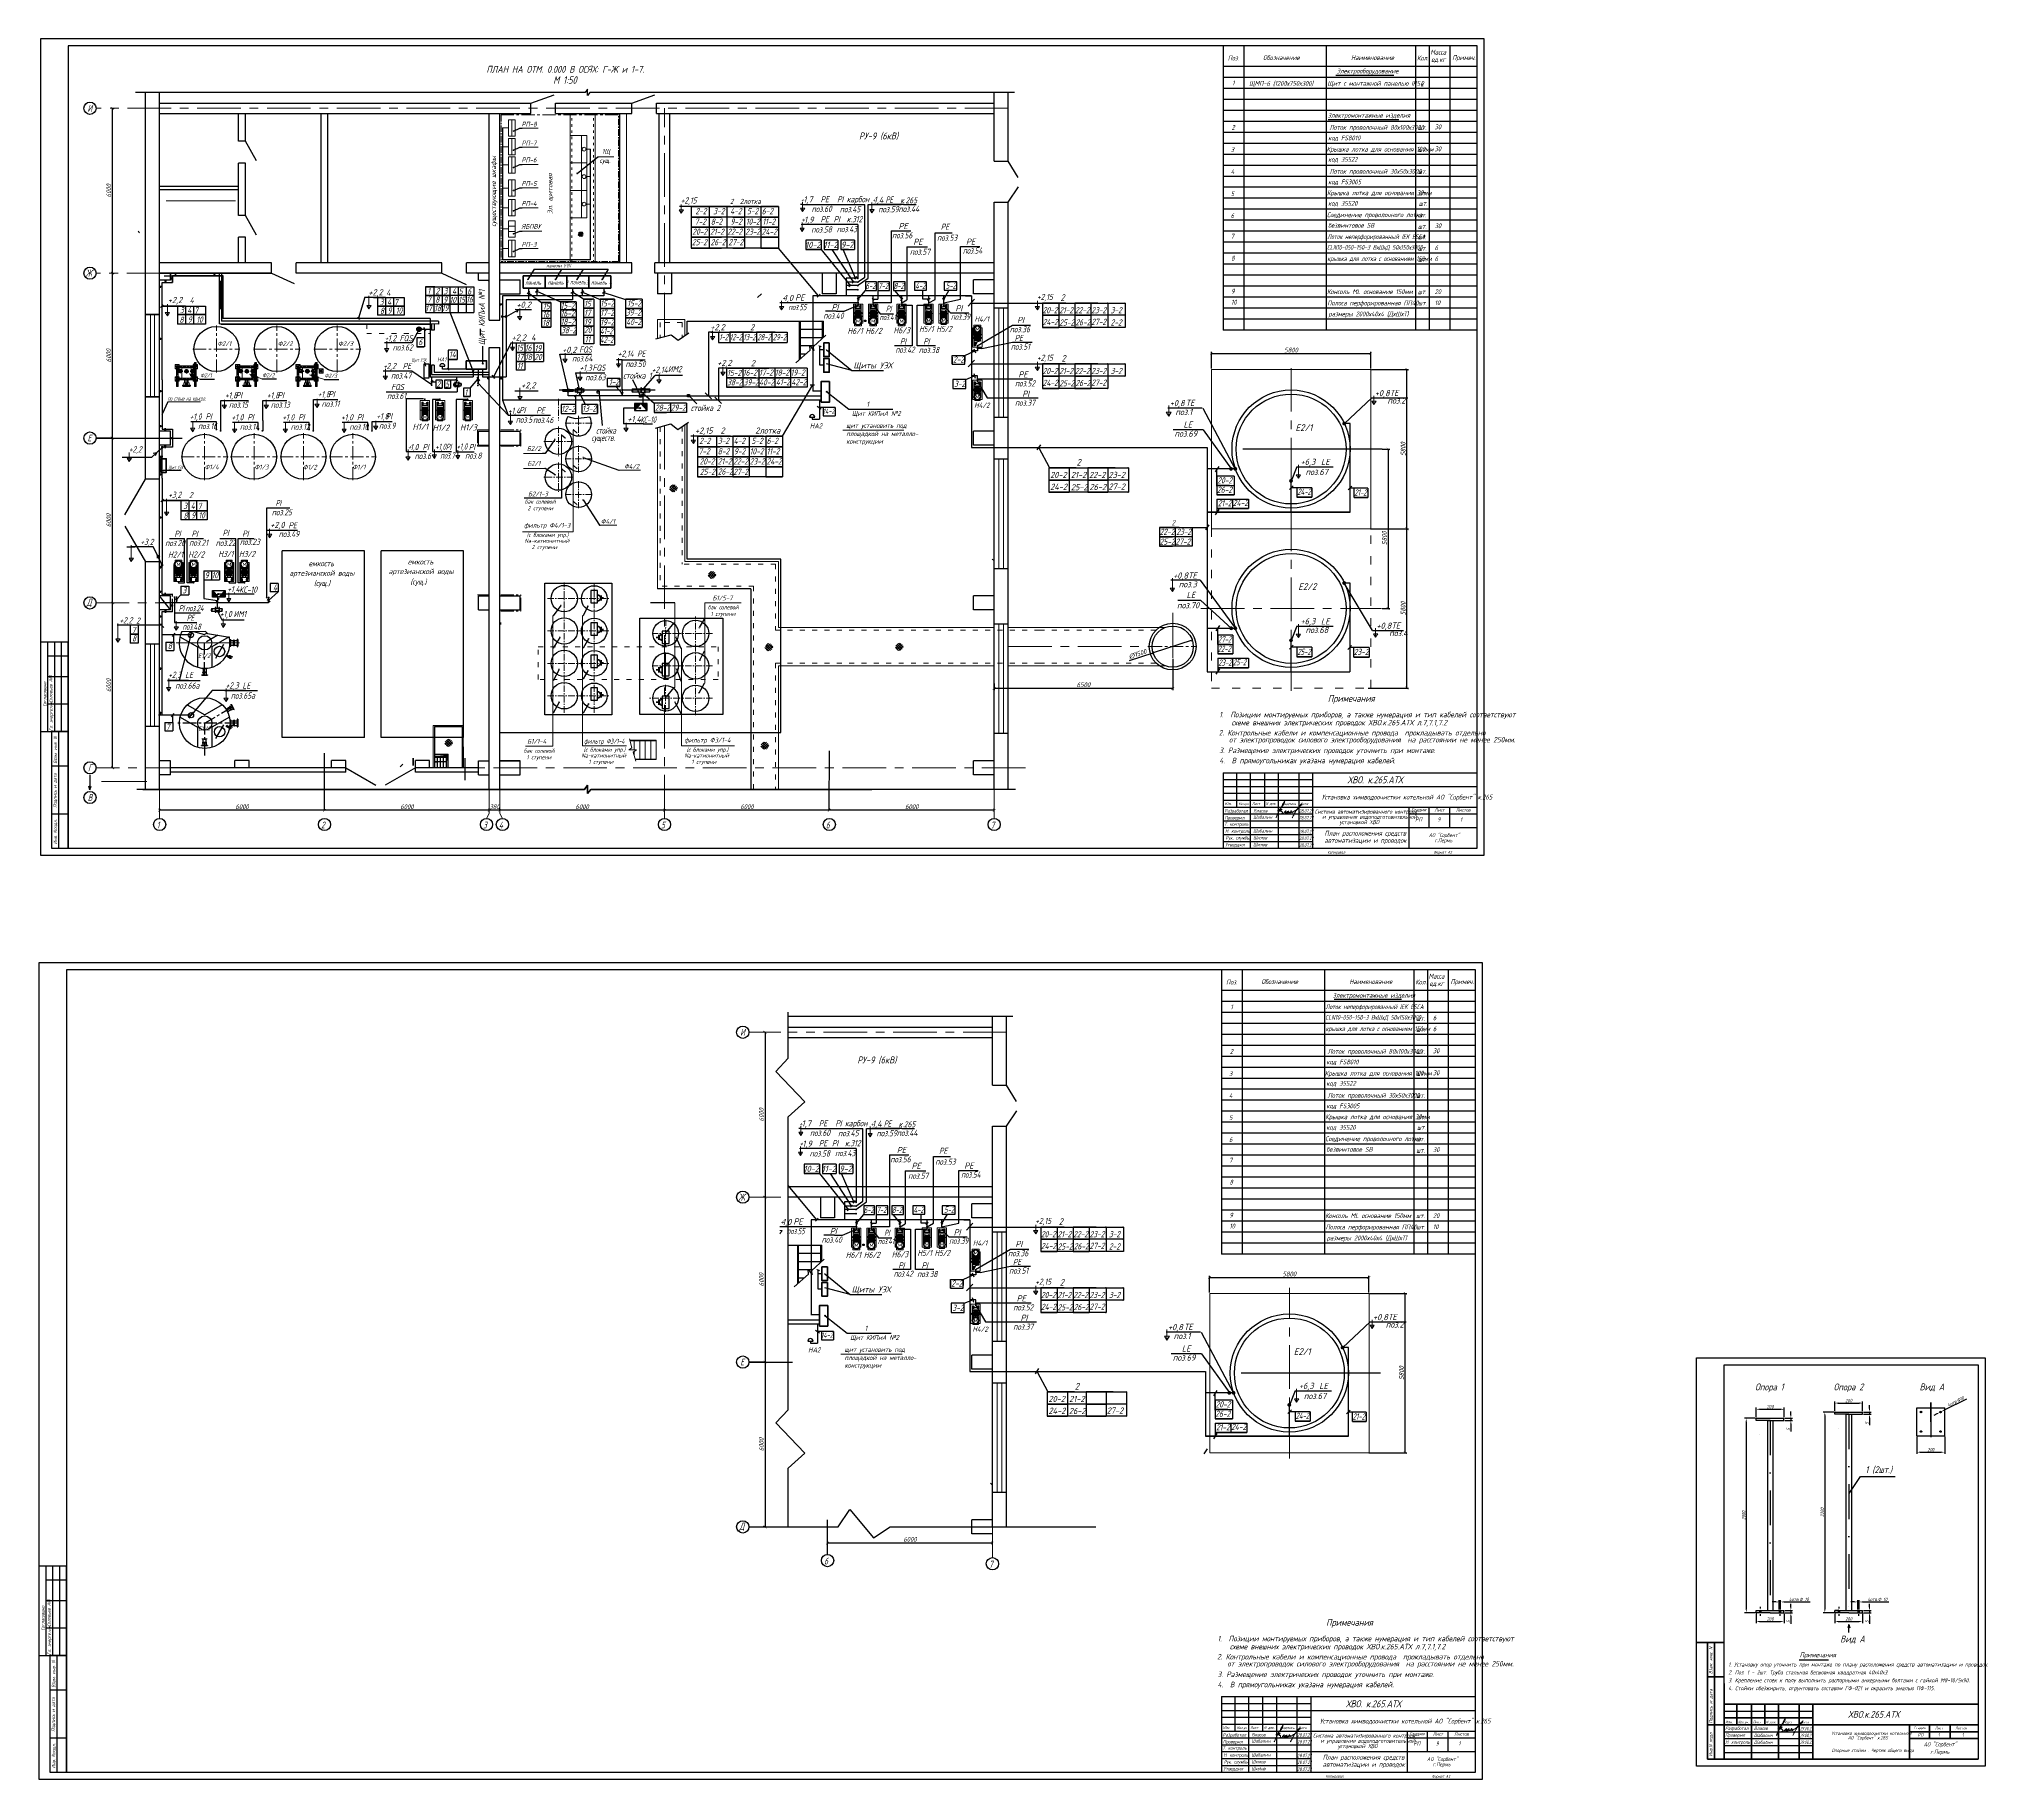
# Model space of a CAD drawing. Header units: millimetres. Extents: x 409 to 1826, y -2285 to 789.
# Drawn here: x 409 to 1826, y -478 to 789 of the extents above; entities outside this region: 3.
import ezdxf
from ezdxf import colors
from ezdxf.entities.mleader import LeaderData, LeaderLine
from ezdxf.enums import TextEntityAlignment as Align
from ezdxf.math import Vec2, Vec3

# ---------------------------------------------------------------- set-up
doc = ezdxf.new("R2010")
doc.units = ezdxf.units.MM
for name, pattern in [('ACAD_ISO03W100', [30, 12, -18]), ('CENTER2', [28.575, 19.05, -3.175, 3.175, -3.175]), ('CENTERX2', [101.6, 63.5, -12.7, 12.7, -12.7]), ('DASHDOTX2', [50.8, 25.4, -12.7, 0, -12.7]), ('HIDDEN', [0.375, 0.25, -0.125]), ('осевая', [50.8, 31.75, -6.35, 6.35, -6.35]), ('осевая2', [1.125, 0.75, -0.125, 0.125, -0.125]), ('ШТРИХПУНКТИРНАЯ', [25.4, 12.7, -6.35, 0, -6.35])]:
    doc.linetypes.add(name, pattern=pattern)
for name, color, linetype, lineweight in [('1 Оборудование (осн)', 150, 'Continuous', 30), ('1 Оси', 4, 'CENTER2', 9), ('1 Стены', 143, 'Continuous', 20), ('1-основная - 053', 2, 'Continuous', 53), ('1-основная-05', 2, 'Continuous', 50), ('1-основная-050 ж', 2, 'Continuous', 50), ('1-основная-06', 2, 'Continuous', 60), ('3 Тонк - 0.25', 140, 'Continuous', 25), ('5-штриховая-04', 3, 'ACAD_ISO03W100', 18), ('6 Размер - 0.25', 211, 'Continuous', 25), ('6-осевая-1', 1, 'CENTER2', 18), ('7-тонкая-текст.-02', 4, 'Continuous', 30), ('7-тонкая.текст-02', 4, 'Continuous', 30), ('_0', 7, 'Continuous', 0), ('MAIN', 7, 'Continuous', 50), ('Visible (ISO)', 7, 'Continuous', 50), ('АР_Стены наружные', 7, 'Continuous', 30), ('Архит.- 025', 122, 'Continuous', 25), ('Архитек.-025', 140, 'Continuous', 25), ('ГОСТ Выноски Текст', 9, 'Continuous', 15), ('Заголовок- 40', 31, 'Continuous', 40), ('Общ_Осевая', 1, 'осевая', 15), ('Огражд.  -  0.15', 7, 'ограждение1', 15), ('Окна - 015', 7, 'Continuous', 15), ('Опора', 22, 'Continuous', 15), ('опоры', 10, 'Continuous', 9), ('осевая', 33, 'осевая', 13), ('Предохр - 30', 3, 'Continuous', 30), ('Размеры', 6, 'Continuous', 25), ('Текст', 7, 'Continuous', 50), ('Текст - 025', 221, 'Continuous', 25), ('Тонкая', 7, 'Continuous', 30), ('Тонкая - 0.25', 111, 'Continuous', 25), ('Тонкая - 018', 254, 'Continuous', 18), ('Тонкая - 020', 141, 'Continuous', 20), ('Тонкая-0.25', 171, 'Continuous', 25)]:
    doc.layers.add(name, color=color, linetype=linetype, lineweight=lineweight)
for name, color, linetype, lineweight, true_color in [('7-ТОНКАЯ-02', 7, 'Continuous', 30, 0xff47ff), ('К3', 7, 'Continuous', 30, 0x9f955b), ('Оборуд-ие', 7, 'Continuous', 30, 0x0094bf), ('Тонкая-025', 7, 'Continuous', 25, 0x94c9ff)]:
    doc.layers.add(name, color=color, linetype=linetype, lineweight=lineweight, true_color=true_color)
for name, color, linetype in [('TEXT', 250, 'Continuous'), ('проводка', 184, 'Continuous'), ('ТХ_Оси труб.', 3, 'осевая')]:
    doc.layers.add(name, color=color, linetype=linetype)
doc.styles.add('2', font='simplex.shx', dxfattribs={"width": 0.8, "oblique": 15, "height": 3.5})
doc.styles.add('2-3.5', font='simplex.shx', dxfattribs={"width": 0.8, "oblique": 15, "height": 3.5})
doc.styles.add('2н', font='simplex.shx', dxfattribs={"width": 0.8, "oblique": 15, "height": 3.5})
doc.styles.add('3 - 3н', font='simplex.shx', dxfattribs={"width": 0.8, "oblique": 15, "height": 3})
doc.styles.add('5н', font='simplex.shx', dxfattribs={"width": 0.9, "oblique": 15, "height": 5})
doc.styles.add('ADRF1', font='GOST_A.TTF', dxfattribs={"height": 2.5})
doc.styles.add('CS_Gost2304', font='CS_Gost2304.shx', dxfattribs={"width": 0.8, "oblique": 15})
doc.styles.add('GOST тип А', font='GOST_A.TTF', dxfattribs={"oblique": 15})
doc.styles.get("Standard").update_dxf_attribs({"font": 'GOST_A.TTF', "oblique": 15})
doc.styles.add('АСУТП', font='GOST_A.TTF', dxfattribs={"oblique": 15})
doc.linetypes.add('ограждение1', pattern='A,0.25,-0.1,[133,ltypeshp.shx,S=0.1,R=0,X=-0.1,Y=0],-0.1,1', length=1.45)
doc.dimstyles.new('ISO-25', dxfattribs={"dimtxt": 2.5, "dimasz": 2.5, "dimexe": 1.25, "dimexo": 0.625, "dimtad": 1, "dimtxsty": 'Standard', "dimcen": 2.5, "dimadec": 0, "dimazin": 0, "dimtfac": 1, "dimtmove": 0, "dimatfit": 3, "dimfxl": 1, "dimarcsym": 0})
doc.dimstyles.new('Засечки-50', dxfattribs={"dimtxt": 2.5, "dimasz": 2, "dimexe": 1.25, "dimexo": 0.625, "dimgap": 0.9, "dimtad": 1, "dimdec": 0, "dimlfac": 50, "dimtxsty": '2-3.5', "dimblk": 'ARCHTICK', "dimcen": 2.5, "dimadec": 0, "dimazin": 0, "dimtfac": 1, "dimtdec": 0, "dimtmove": 0, "dimatfit": 3, "dimldrblk": 'DOTSMALL', "dimfxl": 1.25, "dimarcsym": 0})

msp = doc.modelspace()

# ---------------------------------------------------------------- texts
at = {"color": 7, "style": 'CS_Gost2304', "oblique": 15, "width": 0.8}
for s, p in [('И', (446.022, 738.521)), ('Ж', (445.385, 618.521)), ('Е', (445.78, 498.521)), ('Д', (445.608, 378.521)), ('5', (863.374, 216.912)), ('6', (983.374, 216.912)), ('7', (1103.374, 216.912)), ('И', (921.272, 66.021)), ('Ж', (920.635, -53.979)), ('Е', (921.03, -173.979)), ('Д', (920.858, -293.979)), ('6', (982.124, -318.838)), ('7', (1102.124, -321.088))]:
    msp.add_text(s, height=5, dxfattribs=at).set_placement(p, align=Align.MIDDLE)
at = {"color": 7, "linetype": 'Continuous', "lineweight": -3, "style": 'GOST тип А', "oblique": 15}
for s, p in [('шт.', (1413.041, 722.764)), ('30', (1425.201, 723.264)), ('шт.', (1413.024, 706.748)), ('30', (1425.183, 707.248)), ('шт.', (1413.041, 690.764)), ('шт.', (1413.307, 675.105)), ('шт.', (1413.67, 667.505)), ('шт.', (1412.945, 659.182)), ('шт.', (1413.041, 650.764)), ('30', (1425.201, 651.264)), ('шт.', (1412.945, 643.239)), ('6', (1425.201, 635.264)), ('шт.', (1413.041, 634.764)), ('шт.', (1413.041, 626.764)), ('6', (1425.201, 627.264)), ('шт.', (1412.945, 603.239)), ('шт.', (1413.211, 594.991)), ('20', (1425.201, 603.264)), ('10', (1425.201, 595.264)), ('шт.', (1411.791, 74.264)), ('6', (1423.951, 74.764)), ('шт.', (1411.791, 66.264)), ('6', (1423.951, 66.764)), ('шт.', (1411.791, 50.264)), ('30', (1423.951, 50.764)), ('шт.', (1411.774, 34.248)), ('30', (1423.933, 34.748)), ('шт.', (1411.791, 18.264)), ('шт.', (1412.057, 2.605)), ('шт.', (1411.695, -13.318)), ('шт.', (1412.42, -4.995)), ('шт.', (1411.791, -21.736)), ('30', (1423.951, -21.236)), ('шт.', (1411.695, -69.261)), ('20', (1423.951, -69.236)), ('шт.', (1411.961, -77.509)), ('10', (1423.951, -77.236))]:
    msp.add_text(s, height=3.5, dxfattribs=at).set_placement(p)
at = {"color": 7, "linetype": 'HIDDEN', "oblique": 15}
for s, p in [('2. Контрольные кабели и компенсационные провода  прокладывать отдельно', (1268.046, 282.032)), ('   от электропроводок силового электрооборудования  на расстоянии не менее 250мм.', (1268.046, 276.957)), ('2. Контрольные кабели и компенсационные провода  прокладывать отдельно', (1266.796, -390.468)), ('   от электропроводок силового электрооборудования  на расстоянии не менее 250мм.', (1266.796, -395.543))]:
    msp.add_text(s, height=4, dxfattribs=at).set_placement(p)
at = {"style": 'CS_Gost2304', "oblique": 15, "width": 0.8}
for s, p in [('Г', (446.188, 258.521)), ('В', (446.188, 236.91)), ('1', (495.774, 216.912)), ('2', (615.774, 216.912)), ('3', (733.774, 216.912)), ('4', (745.374, 216.912))]:
    msp.add_text(s, height=5, dxfattribs=at).set_placement(p, align=Align.MIDDLE)
at = {"color": 7, "linetype": 'Continuous', "oblique": 15}
for s, height, p in [('ХВО. к.265.АТХ', 5, (1361.866, 247.268)), ('Система автоматизированного контроля', 3, (1337.938, 225.131)), ('Установка химводоочистки котельной АО "Сорбент" к.265', 3.5, (1342.94, 235.44)), ('и управления водоподготовительной', 3, (1343.272, 221.359)), ('установкой ХВО', 3, (1356.025, 217.484)), ('ХВО. к.265.АТХ', 5, (1360.616, -425.232)), ('Установка химводоочистки котельной АО "Сорбент" к.265', 3.5, (1341.69, -437.06)), ('Система автоматизированного контроля', 3, (1336.688, -447.369)), ('и управления водоподготовительной', 3, (1342.022, -451.141)), ('установкой ХВО', 3, (1354.775, -455.016))]:
    msp.add_text(s, height=height, dxfattribs=at).set_placement(p)
at = {"color": 0, "linetype": 'Continuous', "oblique": 15}
for s, height, style, p in [('Разработал', 2.5, 'GOST тип А', (1272.161, 225.936)), ('Изм.', 2, 'GOST тип А', (1272.25, 231.47)), ('Власов', 2.5, 'GOST тип А', (1293.248, 225.988)), ('N док.', 2, 'GOST тип А', (1302.25, 231.47)), ('Дата', 2, 'GOST тип А', (1327.25, 231.47)), ('Проверил', 2.5, 'GOST тип А', (1272.316, 220.97)), ('Т. контроль', 2.5, 'GOST тип А', (1272.005, 216.281)), ('Н. контроль', 2.5, 'GOST тип А', (1272.727, 211.281)), ('Шабалин', 2.5, 'GOST тип А', (1293.148, 221.376)), ('Шабалин', 2.5, 'GOST тип А', (1293.148, 211.376)), ('Утвердил', 2.5, 'GOST тип А', (1272.809, 201.275)), ('Рук. службы', 2.5, 'GOST тип А', (1273.005, 206.281)), ('Шилов', 2.5, 'АСУТП', (1293.148, 206.392)), ('Шилов', 2.5, 'GOST тип А', (1293.148, 201.422)), ('г.Пермь', 2.8, 'GOST тип А', (1425.136, 204.351)), ('Изм.', 2, 'GOST тип А', (1271, -441.03)), ('N док.', 2, 'GOST тип А', (1301, -441.03)), ('Дата', 2, 'GOST тип А', (1326, -441.03)), ('Разработал', 2.5, 'GOST тип А', (1270.911, -446.564)), ('Проверил', 2.5, 'GOST тип А', (1271.066, -451.53)), ('Шабалин', 2.5, 'GOST тип А', (1291.898, -451.124)), ('Власов', 2.5, 'GOST тип А', (1291.998, -446.512)), ('Т. контроль', 2.5, 'GOST тип А', (1270.755, -456.219)), ('Н. контроль', 2.5, 'GOST тип А', (1271.477, -461.219)), ('Рук. службы', 2.5, 'GOST тип А', (1271.755, -466.219)), ('Шабалин', 2.5, 'GOST тип А', (1291.898, -461.124)), ('Шилов', 2.5, 'АСУТП', (1291.898, -466.108)), ('г.Пермь', 2.8, 'GOST тип А', (1423.886, -468.149)), ('Утвердил', 2.5, 'GOST тип А', (1271.559, -471.225)), ('Шилов', 2.5, 'GOST тип А', (1291.898, -471.078))]:
    msp.add_text(s, height=height, dxfattribs=dict(at, style=style)).set_placement(p)
at = {"color": 7, "style": 'GOST тип А', "oblique": 15}
for s, height, p in [('Кол.уч.', 2, (1282.5, 231.374)), ('Лист', 2, (1292.258, 231.374)), ('Подпись', 2, (1314.25, 231.374)), ('Кол.уч.', 2, (1281.25, -441.126)), ('Лист', 2, (1291.008, -441.126)), ('Подпись', 2, (1313, -441.126)), ('АО "Сорбент"', 3, (1781.187, -453.683)), ('г.Пермь', 3, (1786.108, -459.072))]:
    msp.add_text(s, height=height, dxfattribs=at).set_placement(p)
at = {"color": 0, "linetype": 'Continuous', "style": 'АСУТП', "oblique": 15, "width": 0.9}
for p in [(1326.466, 225.9), (1326.466, 220.9), (1326.466, 210.9), (1326.466, 205.9), (1326.466, 200.93), (1325.216, -446.6), (1325.216, -451.6), (1325.216, -461.6), (1325.216, -466.6), (1325.216, -471.57)]:
    msp.add_text('28.07.23', height=2.5, dxfattribs=at).set_placement(p)
at = {"color": 7, "linetype": 'Continuous', "oblique": 15}
for s, height, style, p in [('Стадия', 2.5, 'GOST тип А', (1408.25, 226.806)), ('Лист', 2.5, 'GOST тип А', (1425.184, 226.619)), ('Листов ', 2.5, 'GOST тип А', (1440.697, 226.619)), ('АО "Сорбент"', 2.8, 'GOST тип А', (1420.9, 208.104)), ('Копировал', 2, 'ADRF1', (1347.25, 196)), ('Формат A2', 2, 'ADRF1', (1424.452, 196)), ('Стадия', 2.5, 'GOST тип А', (1407, -445.694)), ('Лист', 2.5, 'GOST тип А', (1423.934, -445.881)), ('Листов ', 2.5, 'GOST тип А', (1439.447, -445.881)), ('АО "Сорбент"', 2.8, 'GOST тип А', (1419.65, -464.396)), ('Копировал', 2, 'ADRF1', (1346, -476.5)), ('Формат A2', 2, 'ADRF1', (1423.202, -476.5))]:
    msp.add_text(s, height=height, dxfattribs=dict(at, style=style)).set_placement(p)
at = {"linetype": 'Continuous', "oblique": 15}
for s, height, p in [('Опора 1', 5, (1658.558, -194.59)), ('Опора 2', 5, (1715.73, -194.59)), ('Вид А', 5, (1778.308, -194.59)), ('1 (2шт.)', 5, (1738.808, -254.84)), ('Вид А', 5, (1720.558, -378.09)), ('1. Установку опор уточнить при монтаже по плану расположения средств автоматизации и проводок. ', 3, (1639.058, -395.59)), ('Примечания', 3.5, (1691.058, -388.84)), ('2. Поз. 1 - 2шт. Труба стальная бесшовная квадратная 40х40х3.', 3, (1639.058, -401.34)), ('3. Крепление стоек к полу выполнить распорными анкерными болтами с гайкой М8-10/5х90.', 3, (1639.058, -407.09)), ('4. Стойки обезжирить, огрунтовать составом ГФ-021 и окрасить эмалью ПФ-115.', 3, (1639.058, -412.84)), ('ХВО.к.265.АТХ', 5, (1726.299, -432.895))]:
    msp.add_text(s, height=height, dxfattribs=at).set_placement(p)
at = {"color": 0, "linetype": 'Continuous', "oblique": 15}
for s, p in [('Изм.', (1636.866, -437.047)), ('Кол.уч.', (1646.116, -437.047)), ('Лист', (1656.866, -437.047)), ('N док.', (1666.366, -437.047)), ('Подп.', (1678.866, -437.047)), ('Дата', (1691.866, -437.047)), ('Стадия', (1774.123, -441.138)), ('Лист', (1789.557, -441.398)), ('Листов ', (1804.32, -441.398))]:
    msp.add_text(s, height=2, dxfattribs=at).set_placement(p)
at = {"color": 0, "linetype": 'Continuous', "oblique": 15, "width": 0.8}
for p in [(1691.25, -442.012), (1691.25, -447.012), (1691.25, -452.012)]:
    msp.add_text('29.08.23', height=2.5, dxfattribs=at).set_placement(p)
at = {"linetype": 'Continuous', "lineweight": -3, "oblique": 15}
for s, p in [('Установка химводоочистки котельной', (1714.301, -445.397)), ('АО "Сорбент" к.265', (1725.951, -448.711)), ('Опорные стойки . Чертеж общего вида', (1714.301, -457.892))]:
    msp.add_text(s, height=2.5, dxfattribs=at).set_placement(p)
at = {"layer": '3 Тонк - 0.25', "color": 7, "ltscale": 0.1, "style": '2н', "oblique": 15, "width": 0.7}
msp.add_text('фильтр Ф3/1-4', height=3.5, dxfattribs=at).set_placement((805.932, 276.121))
at = {"layer": '6 Размер - 0.25', "color": 7, "lineweight": 25, "ltscale": 0.1, "style": '3 - 3н', "oblique": 15, "width": 0.8}
for s, p in [('бак солевой', (762.755, 450.771)), ('2 ступени', (764.82, 445.988)), ('Na-катионитный', (762.568, 422.305)), ('(с блоками упр.)', (764.282, 426.535)), ('2 ступени', (767.771, 417.682)), ('бак солевой', (896.022, 373.854)), ('1 ступени', (898.086, 369.07)), ('бак солевой', (761.971, 269.48)), ('(с блоками упр.)', (805.675, 270.237)), ('(с блоками упр.)', (880.624, 270.237)), ('1 ступени', (764.035, 264.697)), ('Na-катионитный', (803.963, 266.007)), ('1 ступени', (809.164, 261.384)), ('Na-катионитный', (878.909, 266.006)), ('1 ступени', (884.113, 261.383))]:
    msp.add_text(s, height=3, dxfattribs=at).set_placement(p)
at = {"layer": '7-ТОНКАЯ-02', "color": 7, "ltscale": 0.1, "style": 'GOST тип А', "oblique": 15}
for s, p in [('Ф2/1', (526.403, 542.657)), ('Ф2/2', (571.594, 542.759)), ('Ф2/3', (616.895, 542.355))]:
    msp.add_text(s, height=3, dxfattribs=at).set_placement(p)
at = {"layer": '7-ТОНКАЯ-02', "color": 7, "char_height": 3.5, "attachment_point": 5, "style": 'GOST тип А'}
for s, insert in [('Е1/2', (529.356, 340.163)), ('Е1/1', (529.17, 287.013))]:
    msp.add_mtext(s, dxfattribs=dict(at, insert=insert))
at = {"layer": '7-тонкая-текст.-02', "color": 7, "lineweight": -3, "ltscale": 0.8, "style": 'GOST тип А', "oblique": 15}
for s, p in [('1', (1277.743, 755.146)), ('2', (1414.99, 754.557)), ('2', (1277.292, 722.82)), ('3', (1276.756, 706.683)), ('4', (1276.756, 690.683)), ('5', (1276.756, 674.683)), ('6', (1276.756, 658.683)), ('7', (1276.756, 643.684)), ('8', (1277.022, 627.686)), ('9', (1277.022, 603.686)), ('10', (1277.022, 595.686)), ('1', (1276.493, 82.646)), ('2', (1276.042, 50.32)), ('3', (1275.506, 34.183)), ('4', (1275.506, 18.183)), ('5', (1275.506, 2.183)), ('6', (1275.506, -13.817)), ('7', (1275.506, -28.816)), ('8', (1275.772, -44.814)), ('9', (1275.772, -68.814)), ('10', (1275.772, -76.814))]:
    msp.add_text(s, height=3.5, dxfattribs=at).set_placement(p)
at = {"layer": '7-тонкая-текст.-02', "color": 7, "style": 'GOST тип А', "oblique": 15}
for p in [(1006.127, 715.905), (1004.877, 43.405)]:
    msp.add_text('РУ-9 (6кВ)', height=5, dxfattribs=at).set_placement(p)
at = {"layer": '7-тонкая-текст.-02', "color": 7, "style": '2н', "oblique": 15}
msp.add_text('Эл. щитовая', height=3.5, rotation=90, dxfattribs=at).set_placement((782.818, 661.445))
at = {"layer": '7-тонкая-текст.-02', "color": 7, "ltscale": 0.5, "style": 'GOST тип А', "oblique": 15}
for s, height, width, p in [('поз.60', 4.5, 0.9, (971.623, 663.086)), ('РE', 4.5, 0.9, (978.123, 670.086)), ('РI карбон', 4.5, 0.9, (990.123, 670.086)), ('поз.45', 4.5, 0.9, (992.123, 662.836)), ('поз.59', 4.5, 0.9, (1020.123, 662.836)), ('РE', 4.5, 0.8, (1025.373, 669.836)), ('поз.44', 4.5, 0.9, (1034.873, 663.086)), ('к.265', 4.5, 0.9, (1036.123, 669.336)), ('поз.58', 4.5, 0.9, (971.373, 648.086)), ('РE', 4.5, 0.9, (978.123, 655.586)), ('РI  к.312', 4.5, 0.9, (987.623, 655.586)), ('поз.43', 4.5, 0.9, (989.873, 648.336)), ('РE', 4.5, 0.9, (1065.623, 650.086)), ('поз.56', 4.5, 0.9, (1030.121, 643.836)), ('поз.53', 4.5, 0.9, (1062.873, 642.086)), ('поз.57', 4.5, 0.9, (1043.121, 631.836)), ('поз.54', 4.5, 0.85, (1081.712, 632.731)), ('поз.55', 4.5, 0.8, (954.623, 591.586)), ('поз.40', 4.5, 0.9, (980.123, 585.336)), ('поз.41', 4.3, 0.8, (1021.021, 584.336)), ('РI', 4.5, 0.8, (1025.625, 590.336)), ('поз.39', 4.5, 0.85, (1072.94, 584.527)), ('РI', 4.5, 0.9, (1035.873, 566.586)), ('РI', 4.5, 0.9, (1052.873, 566.586)), ('поз.36', 4.5, 0.9, (1115.862, 575.481)), ('поз.51', 4.5, 0.9, (1116.621, 562.836)), ('РE', 4.5, 0.9, (1119.372, 569.086)), ('поз.42', 4.5, 0.85, (1032.623, 560.586)), ('поз.38', 4.5, 0.9, (1049.623, 560.336)), ('поз.52', 4.5, 0.9, (1119.621, 536.086)), ('по стене на консол.', 3.3, 0.7, (502.745, 525.693)), ('поз.37', 4.5, 0.9, (1119.612, 521.981)), ('LE', 4.5, 0.9, (515.456, 323.836)), ('поз.66а', 4.5, 0.9, (508.206, 316.086)), ('поз.65а', 4.5, 0.9, (548.706, 308.836)), ('LE', 4.5, 0.9, (557.206, 316.086)), ('РE', 4.5, 0.9, (976.873, -2.414)), ('РI карбон', 4.5, 0.9, (988.873, -2.414)), ('РE', 4.5, 0.8, (1024.123, -2.664)), ('к.265', 4.5, 0.9, (1034.873, -3.164)), ('поз.60', 4.5, 0.9, (970.373, -9.414)), ('РE', 4.5, 0.9, (976.873, -16.914)), ('РI  к.312', 4.5, 0.9, (986.373, -16.914)), ('поз.45', 4.5, 0.9, (990.873, -9.664)), ('поз.59', 4.5, 0.9, (1018.873, -9.664)), ('поз.44', 4.5, 0.9, (1033.623, -9.414)), ('поз.58', 4.5, 0.9, (970.123, -24.414)), ('поз.43', 4.5, 0.9, (988.623, -24.164)), ('поз.56', 4.5, 0.9, (1028.871, -28.664)), ('поз.53', 4.5, 0.9, (1061.623, -30.414)), ('РE', 4.5, 0.9, (1064.373, -22.414)), ('поз.57', 4.5, 0.9, (1041.871, -40.664)), ('поз.54', 4.5, 0.85, (1080.462, -39.769)), ('поз.55', 4.5, 0.8, (953.373, -80.914)), ('поз.40', 4.5, 0.9, (978.873, -87.164)), ('поз.41', 4.3, 0.8, (1019.771, -88.164)), ('РI', 4.5, 0.8, (1024.375, -82.164)), ('поз.39', 4.5, 0.85, (1071.69, -87.973)), ('поз.36', 4.5, 0.9, (1114.612, -97.019)), ('РE', 4.5, 0.9, (1118.122, -103.414)), ('поз.42', 4.5, 0.85, (1031.373, -111.914)), ('РI', 4.5, 0.9, (1034.623, -105.914)), ('поз.38', 4.5, 0.9, (1048.373, -112.164)), ('РI', 4.5, 0.9, (1051.623, -105.914)), ('поз.51', 4.5, 0.9, (1115.371, -109.664)), ('поз.52', 4.5, 0.9, (1118.371, -136.414)), ('поз.37', 4.5, 0.9, (1118.362, -150.519))]:
    msp.add_text(s, height=height, dxfattribs=dict(at, width=width)).set_placement(p)
for s, height, p in [('РE', 4.5, (1034.872, 650.586)), ('РE', 4.5, (1045.622, 639.086)), ('РE', 4.5, (1083.962, 639.231)), ('РE', 4.5, (959.623, 598.586)), ('РI', 4.5, (986.123, 591.586)), ('РI', 4.5, (1076.294, 590.777)), ('РI', 4.5, (1121.216, 582.231)), ('РE', 4.5, (1122.122, 542.586)), ('РI', 4.5, (1124.966, 528.481)), ('ТE', 4.5, (1244.047, 521.854)), ('поз.2', 4.5, (1390.873, 523.586)), ('ТE', 4.5, (1392.623, 529.086)), ('Щит КИПиА №2', 3.5, (1000.898, 514.648)), ('поз.1', 4.5, (1236.447, 515.254)), ('LE', 4.5, (1242.408, 506.104)), ('поз.69', 4.5, (1235.805, 499.504)), ('LE', 4.5, (1342.456, 478.836)), ('поз.67', 4.5, (1331.206, 471.586)), ('ТE', 4.5, (1245.873, 396.336)), ('поз.3', 4.5, (1238.873, 389.836)), ('LE', 4.5, (1244.623, 382.086)), ('поз.70', 4.5, (1237.623, 374.586)), ('поз.68', 4.5, (1331.206, 356.586)), ('LE', 4.5, (1342.456, 362.836)), ('поз.4', 4.5, (1392.123, 354.336)), ('ТE', 4.5, (1393.873, 359.836)), ('РE', 4.5, (1033.622, -21.914)), ('РE', 4.5, (1044.372, -33.414)), ('РE', 4.5, (1082.712, -33.269)), ('РE', 4.5, (958.373, -73.914)), ('РI', 4.5, (984.873, -80.914)), ('РI', 4.5, (1075.044, -81.723)), ('РI', 4.5, (1119.966, -90.269)), ('РE', 4.5, (1120.872, -129.914)), ('РI', 4.5, (1123.716, -144.019)), ('ТE', 4.5, (1391.373, -143.414)), ('Щит КИПиА №2', 3.5, (999.648, -157.852)), ('поз.1', 4.5, (1235.197, -157.246)), ('ТE', 4.5, (1242.797, -150.646)), ('поз.2', 4.5, (1389.623, -148.914)), ('поз.69', 4.5, (1234.555, -172.996)), ('LE', 4.5, (1241.158, -166.396)), ('поз.67', 4.5, (1329.956, -200.914)), ('LE', 4.5, (1341.206, -193.664))]:
    msp.add_text(s, height=height, dxfattribs=at).set_placement(p)
at = {"layer": '7-тонкая-текст.-02', "color": 7, "ltscale": 0.5, "style": 'GOST тип А', "oblique": 15, "width": 0.9}
msp.add_text('Щит КИПиА №1', height=4.5, rotation=90, dxfattribs=at).set_placement((733.707, 566.148))
at = {"layer": '7-тонкая-текст.-02', "color": 7, "ltscale": 0.1, "style": '2', "width": 0.8}
for p in [(1003.903, 582.412), (1014.903, 582.412), (1035.603, 582.412), (1055.274, 582.933), (1066.246, 582.96), (1090.799, 576.74), (1090.759, 527.466), (688.594, 512.599), (699.615, 512.599), (719.811, 512.599), (509.155, 405.462), (520.155, 405.462), (546.046, 405.462), (557.146, 405.462), (1002.653, -90.088), (1013.653, -90.088), (1034.353, -90.088), (1054.024, -89.567), (1064.996, -89.54), (1089.549, -95.76), (1089.509, -145.034)]:
    msp.add_text('м', height=3.5, dxfattribs=at).set_placement(p)
at = {"layer": '7-тонкая-текст.-02', "color": 7, "lineweight": -3, "ltscale": 0.15, "style": 'GOST тип А', "oblique": 15}
for s, p in [('площадкой на металло-', (996.819, 499.908)), ('щит установить под', (996.819, 505.908)), ('конструкции', (996.819, 494.421)), ('площадкой на металло-', (995.569, -172.592)), ('щит установить под', (995.569, -166.592)), ('конструкции', (995.569, -178.079))]:
    msp.add_text(s, height=3.5, dxfattribs=at).set_placement(p)
at = {"layer": '7-тонкая-текст.-02', "color": 7, "oblique": 15}
for s, height, p in [('1.  Позиции монтируемых приборов, а также нумерация и тип кабелей соответствуют', 4, (1268.399, 295.248)), ('                                    Примечания', 5, (1246.671, 306.507)), ('    схеме внешних электрических проводок ХВО.к.265.АТХ л.7,7.1,7.2', 4, (1267.442, 289.415)), ('3. Размещение электрических проводок уточнить при монтаже.', 4, (1268.399, 269.25)), ('4.  В прямоугольниках указана нумерация кабелей.', 4, (1268.399, 261.809)), ('                                    Примечания', 5, (1245.421, -365.993)), ('1.  Позиции монтируемых приборов, а также нумерация и тип кабелей соответствуют', 4, (1267.149, -377.252)), ('    схеме внешних электрических проводок ХВО.к.265.АТХ л.7,7.1,7.2', 4, (1266.192, -383.085)), ('3. Размещение электрических проводок уточнить при монтаже.', 4, (1267.149, -403.25)), ('4.  В прямоугольниках указана нумерация кабелей.', 4, (1267.149, -410.691))]:
    msp.add_text(s, height=height, dxfattribs=at).set_placement(p)
at = {"layer": '7-тонкая.текст-02', "color": 7, "linetype": 'Continuous', "lineweight": -3, "style": 'GOST тип А', "oblique": 15}
for s, p in [('Масса', (1422.017, 777.611)), ('Поз.', (1274.64, 773.319)), ('Обозначение', (1300.305, 773.674)), ('Электрооборудование', (1353.867, 763.917)), ('Наименование', (1364.363, 773.674)), ('Кол.', (1412.359, 773.373)), ('ед.кг', (1422.722, 772.281)), ('Примеч.', (1438.013, 773.674)), ('Электромонтажные изделия', (1347.304, 731.654)), ('Поз.', (1273.39, 100.819)), ('Обозначение', (1299.055, 101.174)), ('Наименование', (1363.113, 101.174)), ('Кол.', (1411.109, 100.873)), ('Масса', (1420.767, 105.111)), ('ед.кг', (1421.472, 99.781)), ('Примеч.', (1436.763, 101.174)), ('Электромонтажные изделия', (1350.804, 91.154))]:
    msp.add_text(s, height=3.5, dxfattribs=at).set_placement(p)
at = {"layer": '7-тонкая.текст-02', "color": 7, "lineweight": -3, "style": 'GOST тип А', "oblique": 15}
for s, p in [('ЩМП-6 (1200х750х300)', (1290.078, 754.871)), ('Щит с монтажной панелью IP54', (1347.106, 754.883))]:
    msp.add_text(s, height=3.5, dxfattribs=at).set_placement(p)
at = {"layer": '7-тонкая.текст-02', "color": 7, "oblique": 15}
for s, height, width, p in [('+2,15', 4.5, 0.9, (876.338, 669.211)), ('2-2', 4.5, 0.9, (886.969, 661.389)), ('7-2', 4.5, 0.9, (886.436, 653.785)), ('8-2', 4.5, 0.9, (898.186, 653.785)), ('3-2', 4.5, 0.9, (899.959, 661.389)), ('4-2', 4.5, 0.9, (912.242, 661.389)), ('9-2', 4.5, 0.9, (912.459, 653.785)), ('10-2', 4.5, 0.9, (923.709, 653.785)), ('5-2', 4.5, 0.9, (924.481, 661.389)), ('6-2', 4.5, 0.9, (935.264, 661.389)), ('11-2', 4.5, 0.9, (935.731, 653.785)), ('25-2', 4.5, 0.9, (884.403, 638.829)), ('20-2', 4.5, 0.9, (884.686, 646.432)), ('21-2', 4.5, 0.9, (897.686, 646.432)), ('26-2', 4.5, 0.9, (897.969, 638.829)), ('22-2', 4.5, 0.9, (910.209, 646.432)), ('27-2', 4.5, 0.9, (910.969, 638.829)), ('23-2', 4.5, 0.9, (923.209, 646.432)), ('24-2', 4.5, 0.9, (935.231, 646.432)), ('6-2', 4.5, 0.8, (1010.786, 606.98)), ('7-2', 4.5, 0.8, (1020.036, 606.98)), ('8-2', 4.5, 0.8, (1031.286, 606.98)), ('4-2', 4.5, 0.8, (1047.036, 607.109)), ('5-2', 4.5, 0.8, (1069.286, 607.23)), ('4', 4.5, 0.9, (518.764, 596.524)), ('17', 4.5, 0.9, (690.286, 590.771)), ('7', 4.5, 0.9, (691.536, 597.009)), ('1', 4.5, 0.9, (691.786, 603.274)), ('18', 4.5, 0.9, (696.753, 590.817)), ('2', 4.5, 0.9, (697.819, 603.199)), ('8', 4.5, 0.9, (697.536, 597.009)), ('19', 4.5, 0.9, (702.352, 591.051)), ('3', 4.5, 0.9, (703.602, 603.199)), ('9', 4.5, 0.9, (703.352, 596.936)), ('10', 4.5, 0.9, (708.036, 596.846)), ('4', 4.5, 0.9, (709.786, 603.199)), ('5', 4.5, 0.9, (714.569, 603.096)), ('15', 4.5, 0.9, (714.319, 596.963)), ('16', 4.5, 0.9, (720.102, 597.213)), ('6', 4.5, 0.9, (720.852, 603.096)), ('15', 4.5, 0.9, (775.97, 592.168)), ('15-2', 4.5, 0.9, (788.859, 592.713)), ('15', 4.5, 0.9, (805.927, 594.021)), ('15-2', 4.5, 0.9, (817.677, 594.271)), ('15-2', 4.5, 0.9, (837.286, 594.301)), ('+2,15', 4.5, 0.9, (1135.656, 598.961)), ('8', 4.5, 0.9, (511.286, 582.346)), ('3', 4.5, 0.9, (511.602, 589.449)), ('4', 4.5, 0.9, (517.036, 589.449)), ('9', 4.5, 0.9, (517.352, 582.524)), ('7', 4.5, 0.9, (522.036, 589.096)), ('10', 4.5, 0.9, (523.602, 582.524)), ('18', 4.5, 0.9, (775.47, 580.24)), ('16', 4.5, 0.9, (775.72, 586.344)), ('16-2', 4.5, 0.9, (788.859, 587.081)), ('18-2', 4.5, 0.9, (788.859, 580.948)), ('17', 4.5, 0.9, (805.927, 587.389)), ('19', 4.5, 0.9, (805.927, 580.756)), ('17-2', 4.5, 0.9, (817.677, 587.389)), ('19-2', 4.5, 0.9, (817.677, 580.506)), ('39-2', 4.5, 0.9, (836.286, 587.639)), ('40-2', 4.5, 0.9, (836.503, 580.785)), ('20-2', 4.5, 0.9, (1139.821, 589.321)), ('24-2', 4.5, 0.9, (1139.821, 580.698)), ('21-2', 4.5, 0.9, (1151.871, 589.321)), ('25-2', 4.5, 0.9, (1151.871, 580.373)), ('22-2', 4.5, 0.9, (1163.3, 589.321)), ('26-2', 4.5, 0.9, (1163.654, 580.546)), ('23-2', 4.5, 0.9, (1175.175, 589.321)), ('27-2', 4.5, 0.9, (1175.204, 580.871)), ('2-2', 4.5, 0.9, (1189.286, 580.412)), ('3-2', 4.5, 0.9, (1189.286, 589.321)), ('1,2 FQS ', 4.5, 0.9, (663.13, 568.961)), ('6', 4.5, 0.9, (685.253, 566.168)), ('38-2', 4.5, 0.9, (789.109, 574.785)), ('20', 4.5, 0.9, (805.927, 574.873)), ('11', 4.5, 0.9, (806.427, 568.123)), ('42-2', 4.5, 0.8, (817.459, 567.74)), ('41-2', 4.5, 0.8, (817.568, 574.123)), ('1-2', 4.5, 0.8, (904.242, 569.73)), ('12-2', 4.5, 0.8, (912.025, 569.73)), ('13-2', 4.5, 0.8, (921.808, 569.73)), ('28-2', 4.5, 0.8, (932.047, 569.73)), ('29-2', 4.5, 0.8, (943.33, 569.73)), ('2,2  РЕ ', 4.5, 0.9, (662.13, 548.711)), (' поз.62', 4.5, 0.9, (664.036, 562.23)), ('Щит УЭХ', 2.5, 0.8, (680.258, 554.075)), ('14', 4.5, 0.9, (707.569, 557.168)), ('15', 4.5, 0.9, (756.579, 562.019)), ('17', 4.5, 0.9, (756.829, 555.194)), ('11', 4.5, 0.9, (757.079, 548.782)), ('16', 4.5, 0.9, (762.829, 562.019)), ('18', 4.5, 0.9, (762.863, 555.194)), ('20', 4.5, 0.9, (769.646, 555.224)), ('19', 4.5, 0.9, (769.863, 561.636)), (' поз.64', 4.5, 0.9, (794.623, 554.23)), ('FQS ', 4.5, 0.9, (802.359, 560.73)), ('+2,14 PE', 4.5, 0.9, (830.406, 557.711)), (' поз.50', 4.5, 0.9, (833.536, 550.23)), ('2-2', 4.5, 0.9, (1074.536, 553.48)), ('+2,15', 4.5, 0.9, (1135.656, 554.711)), (' поз.47', 4.5, 0.9, (662.786, 541.73)), ('2', 4.5, 0.9, (698.503, 535.418)), ('5', 4.5, 0.9, (704.753, 535.418)), ('+1,3', 4.5, 0.9, (802.656, 547.461)), (' поз.63', 4.5, 0.9, (804.286, 540.48)), ('FQS ', 4.5, 0.9, (812.036, 547.48)), ('1-2', 4.5, 0.9, (824.003, 536.992)), ('стойка 1', 4.5, 0.9, (834.38, 541.711)), ('+2,14', 4.5, 0.9, (855.13, 545.961)), ('ИМ2', 4.5, 0.9, (866.906, 546.461)), ('38-2', 4.5, 0.9, (910.025, 536.832)), ('15-2', 4.5, 0.9, (910.036, 543.656)), ('39-2', 4.5, 0.9, (922.047, 536.832)), ('16-2', 4.5, 0.9, (921.525, 543.906)), ('40-2', 4.5, 0.9, (933.297, 536.832)), ('17-2', 4.5, 0.9, (933.308, 543.906)), ('18-2', 4.5, 0.9, (944.841, 543.906)), ('41-2', 4.5, 0.9, (945.569, 536.98)), ('19-2', 4.5, 0.9, (956.297, 543.935)), ('42-2', 4.5, 0.9, (956.808, 536.98)), ('3-2', 4.5, 0.9, (1075.286, 535.73)), ('20-2', 4.5, 0.9, (1139.821, 545.071)), ('24-2', 4.5, 0.9, (1139.821, 536.448)), ('21-2', 4.5, 0.9, (1151.871, 545.071)), ('25-2', 4.5, 0.9, (1151.871, 536.123)), ('22-2', 4.5, 0.9, (1163.3, 545.071)), ('26-2', 4.5, 0.9, (1163.654, 536.296)), ('23-2', 4.5, 0.9, (1175.175, 545.071)), ('27-2', 4.5, 0.9, (1175.204, 536.621)), ('3-2', 4.5, 0.9, (1189.286, 545.071)), ('+1,8', 4.5, 0.9, (544.431, 527.42)), (' поз.15', 4.5, 0.9, (544.786, 520.48)), ('PI', 4.5, 0.9, (552.286, 527.48)), ('+1,8', 4.5, 0.9, (574.931, 527.42)), (' поз.13', 4.5, 0.9, (575.286, 520.48)), ('PI', 4.5, 0.9, (582.786, 527.48)), ('+1,8', 4.5, 0.9, (611.931, 528.17)), (' поз.11', 4.5, 0.9, (612.286, 521.23)), ('PI', 4.5, 0.9, (619.786, 528.23)), (' поз.61', 4.5, 0.9, (659.931, 526.92)), ('FQS', 4.5, 0.9, (665.431, 533.42)), ('1', 4.5, 0.9, (718.786, 529.535)), ('+1,0', 4.5, 0.9, (518.681, 511.92)), ('PI', 4.5, 0.9, (530.286, 511.98)), ('+1,0', 4.5, 0.9, (549.181, 511.42)), ('PI', 4.5, 0.9, (560.786, 511.48)), ('+1,0', 4.5, 0.9, (586.181, 511.42)), ('PI', 4.5, 0.9, (597.786, 511.48)), ('+1,0', 4.5, 0.9, (628.931, 511.42)), ('PI', 4.5, 0.9, (640.536, 511.48)), ('+1,8', 4.5, 0.9, (654.681, 512.17)), ('PI', 4.5, 0.9, (661.536, 512.23)), ('+1,4', 4.5, 0.9, (750.431, 516.17)), (' поз.5', 4.5, 0.9, (753.681, 509.67)), ('PI', 4.5, 0.9, (758.681, 516.67)), (' поз.46', 4.5, 0.9, (766.181, 509.42)), ('PЕ', 4.5, 0.9, (771.181, 516.42)), ('12-2', 4.5, 0.9, (789.286, 517.48)), ('13-2', 4.5, 0.9, (804.536, 517.73)), ('КС-10', 4.5, 0.8, (846.786, 509.73)), ('28-2', 4.5, 0.9, (857.503, 518.389)), ('29-2', 4.5, 0.9, (869.003, 518.389)), ('стойка 2', 4.5, 0.9, (883.63, 518.211)), ('14-2', 3.75, 0.9, (979.742, 516.23)), (' поз.16', 4.5, 0.9, (522.286, 504.98)), (' поз.14', 4.5, 0.9, (552.786, 504.48)), (' поз.12', 4.5, 0.9, (589.786, 504.48)), (' поз.10', 4.5, 0.9, (632.536, 504.48)), (' поз.9', 4.5, 0.9, (654.036, 505.23)), ('существ.', 4.5, 0.8, (811.38, 496.461)), ('стойка', 4.5, 0.8, (814.63, 501.711)), ('2-2', 4.5, 0.9, (889.775, 494.23)), ('3-2', 4.5, 0.9, (903.264, 494.23)), ('4-2', 4.5, 0.9, (914.797, 494.23)), ('5-2', 4.5, 0.9, (927.786, 494.23)), ('6-2', 4.5, 0.9, (938.819, 494.23)), ('+2,2', 4.5, 0.9, (474.449, 488.065)), ('1,0', 4.5, 0.9, (679.286, 489.73)), (' поз.6', 4.5, 0.9, (680.036, 483.23)), ('PI', 4.5, 0.9, (688.286, 489.73)), ('+1,0', 4.5, 0.8, (697.534, 489.981)), (' поз.7', 4.5, 0.8, (698.974, 483.572)), ('PI', 4.5, 0.8, (705.224, 489.822)), ('+1,0', 4.5, 0.8, (713.044, 490.139)), (' поз.8', 4.5, 0.9, (716.732, 483.481)), ('PI', 4.5, 0.9, (721.982, 489.731)), ('7-2', 4.5, 0.9, (889.242, 486.626)), ('20-2', 4.5, 0.9, (889.992, 479.273)), ('21-2', 4.5, 0.9, (903.242, 479.273)), ('8-2', 4.5, 0.9, (903.242, 486.626)), ('22-2', 4.5, 0.9, (914.514, 479.273)), ('9-2', 4.5, 0.9, (915.014, 486.626)), ('23-2', 4.5, 0.9, (926.514, 479.273)), ('10-2', 4.5, 0.9, (926.514, 486.626)), ('24-2', 4.5, 0.9, (938.786, 479.273)), ('11-2', 4.5, 0.9, (938.786, 486.626)), ('Щит УЭХ', 2.5, 0.8, (503.258, 475.825)), ('25-2', 4.5, 0.9, (890.209, 471.67)), ('26-2', 4.5, 0.9, (903.275, 471.92)), ('27-2', 4.5, 0.9, (914.525, 471.67)), ('20-2', 4.5, 0.9, (1267.003, 465.492)), ('+3,2', 4.5, 0.9, (503.13, 454.961)), (' 2 ', 4.5, 0.9, (515.764, 454.774)), ('PI', 4.5, 0.8, (581.286, 448.98)), ('26-2', 4.5, 0.9, (1266.753, 458.639)), ('24-2', 4.5, 0.9, (1278.286, 449.035)), ('24-2', 4.5, 0.8, (1325.253, 457.139)), ('21-2', 4.5, 0.8, (1366.753, 456.639)), ('3', 4.5, 0.9, (514.102, 446.949)), ('8', 4.5, 0.9, (514.286, 439.846)), ('4', 4.5, 0.9, (519.536, 446.949)), ('9', 4.5, 0.9, (519.852, 440.024)), ('7', 4.5, 0.9, (524.536, 446.596)), ('10', 4.5, 0.9, (525.102, 440.024)), (' поз.25', 4.5, 0.9, (576.027, 442.23)), ('21-2', 4.5, 0.9, (1267.253, 448.785)), ('+3,2', 4.5, 0.9, (482.88, 420.711)), ('PI', 4.5, 0.9, (507.596, 426.582)), ('PI', 4.5, 0.9, (520.096, 426.582)), ('PI', 4.5, 0.9, (542.681, 427.23)), (' поз.23', 4.5, 0.9, (552.777, 420.73)), ('PI', 4.5, 0.9, (557.027, 426.73)), (' поз.49', 4.5, 0.9, (581.027, 426.48)), ('PE', 4.5, 0.9, (590.631, 432.751)), ('22-2', 4.5, 0.9, (1225.025, 428.006)), ('25-2', 4.5, 0.9, (1225.025, 420.903)), ('27-2', 4.5, 0.9, (1236.525, 420.903)), ('23-2', 4.5, 0.9, (1237.025, 428.006)), (' поз.20', 4.5, 0.9, (498.346, 419.832)), (' поз.21', 4.5, 0.9, (515.846, 420.082)), (' поз.22', 4.5, 0.9, (535.181, 419.98)), ('9', 4.5, 0.9, (529.72, 396.492)), ('10', 4.5, 0.9, (534.753, 396.492)), ('3', 4.5, 0.9, (513.503, 385.492)), ('+1,4', 4.5, 0.9, (546.156, 386.302)), ('КС-10', 4.5, 0.9, (554.786, 385.98)), ('4', 4.5, 0.9, (579.389, 387.492)), ('PI', 4.5, 0.8, (510.786, 372.48)), (' поз.24', 4.5, 0.8, (513.527, 372.48)), ('PE', 4.5, 0.8, (516.631, 365.501)), ('+1,0', 4.5, 0.9, (540.63, 368.211)), ('ИМ1', 4.5, 0.9, (550.656, 368.211)), ('+2,2', 4.5, 0.9, (467.63, 363.605)), ('8', 4.5, 0.9, (476.786, 350.49)), ('7', 4.5, 0.9, (476.602, 356.594)), (' 2 ', 4.5, 0.9, (477.264, 363.418)), (' поз.48', 4.5, 0.8, (511.277, 358.98)), ('8', 4.5, 0.9, (502.72, 344.889)), ('22-2', 4.5, 0.8, (1267.253, 342.889)), ('27-2', 4.5, 0.8, (1267.503, 349.742)), ('25-2', 4.5, 0.8, (1325.253, 340.618)), ('23-2', 4.5, 0.9, (1366.305, 340.618)), ('+2,3', 4.5, 0.9, (503.13, 323.961)), ('23-2', 4.5, 0.8, (1267.753, 332.868)), ('25-2', 4.5, 0.8, (1278.286, 333.118)), ('+2,3', 4.5, 0.9, (544.88, 316.211)), ('7', 4.5, 0.9, (501.47, 286.139)), ('6-2', 4.5, 0.8, (1009.536, -65.52)), ('7-2', 4.5, 0.8, (1018.786, -65.52)), ('8-2', 4.5, 0.8, (1030.036, -65.52)), ('4-2', 4.5, 0.8, (1045.786, -65.391)), ('5-2', 4.5, 0.8, (1068.036, -65.27)), ('+2,15', 4.5, 0.9, (1134.406, -73.539)), ('20-2', 4.5, 0.9, (1138.571, -83.179)), ('21-2', 4.5, 0.9, (1150.621, -83.179)), ('22-2', 4.5, 0.9, (1162.05, -83.179)), ('23-2', 4.5, 0.9, (1173.925, -83.179)), ('3-2', 4.5, 0.9, (1188.036, -83.179)), ('24-2', 4.5, 0.9, (1138.571, -91.802)), ('25-2', 4.5, 0.9, (1150.621, -92.127)), ('26-2', 4.5, 0.9, (1162.404, -91.954)), ('27-2', 4.5, 0.9, (1173.954, -91.629)), ('2-2', 4.5, 0.9, (1188.036, -92.088)), ('+2,15', 4.5, 0.9, (1134.406, -117.789)), ('2-2', 4.5, 0.9, (1073.286, -119.02)), ('20-2', 4.5, 0.9, (1138.571, -127.429)), ('21-2', 4.5, 0.9, (1150.621, -127.429)), ('22-2', 4.5, 0.9, (1162.05, -127.429)), ('23-2', 4.5, 0.9, (1173.925, -127.429)), ('3-2', 4.5, 0.9, (1188.036, -127.429)), ('3-2', 4.5, 0.9, (1074.036, -136.77)), ('24-2', 4.5, 0.9, (1138.571, -136.052)), ('25-2', 4.5, 0.9, (1150.621, -136.377)), ('26-2', 4.5, 0.9, (1162.404, -136.204)), ('27-2', 4.5, 0.9, (1173.954, -135.879)), ('14-2', 3.75, 0.9, (978.492, -156.27)), ('26-2', 4.5, 0.9, (1265.503, -213.861)), ('20-2', 4.5, 0.9, (1265.753, -207.008)), ('24-2', 4.5, 0.8, (1324.003, -215.361)), ('21-2', 4.5, 0.8, (1365.503, -215.861)), ('21-2', 4.5, 0.9, (1266.003, -223.715)), ('24-2', 4.5, 0.9, (1277.036, -223.465))]:
    msp.add_text(s, height=height, dxfattribs=dict(at, width=width)).set_placement(p)
for s, height, p in [('2  2лотка', 3.75, (912.219, 668.889)), ('+', 3.75, (963.63, 670.211)), ('1,7', 4.5, (965.63, 669.961)), ('+', 3.75, (1015.63, 669.961)), ('1,4', 4.5, (1016.88, 669.711)), ('+', 3.75, (964.13, 655.711)), ('1,9', 4.5, (966.13, 655.211)), ('10-2', 4.5, (967.003, 636.889)), ('11-2', 4.5, (980.253, 636.889)), ('9-2', 4.5, (992.97, 636.992)), ('+2,2', 4.5, (502.88, 596.711)), ('+0,2', 4.5, (756.728, 593.312)), ('+', 3.75, (950.13, 598.711)), ('1,0', 4.5, (951.38, 598.211)), ('2', 4.875, (1152.821, 598.348)), ('+2,2', 4.5, (897.88, 576.961)), (' 2 ', 4.5, (924.036, 576.98)), ('+', 3.75, (660.88, 569.211)), ('+2,2', 4.5, (753.13, 569.444)), ('4', 4.5, (767.34, 569.49)), ('НА1', 3, (699.003, 554.23)), ('+0,2', 4.5, (789.978, 560.461)), ('+2,2', 4.5, (902.88, 550.961)), (' 2 ', 4.5, (924.536, 550.73)), ('Щиты УЭХ', 4.5, (1002.023, 549.156)), ('2', 4.875, (1153.571, 554.098)), ('+', 3.75, (659.88, 548.961)), ('+2,2', 4.5, (760.13, 534.694)), ('1', 3.75, (1011.503, 521.23)), ('+0,8', 4.5, (1232.356, 521.703)), ('+0,8', 4.5, (1381.63, 528.961)), ('+1,4', 4.5, (837.406, 510.052)), ('+2,15', 4.5, (886.663, 501.711)), ('2        2лотка', 4.5, (905.275, 501.73)), ('НА2', 3.75, (970.253, 505.48)), ('+', 3.75, (677.63, 490.211)), ('2', 4.875, (1164.554, 478.448)), ('+6,3', 4.5, (1327.63, 478.961)), ('20-2', 4.5, (1145.304, 469.421)), ('21-2', 4.5, (1160.354, 469.421)), ('22-2', 4.5, (1173.533, 469.421)), ('23-2', 4.5, (1187.658, 469.421)), ('24-2', 4.5, (1145.304, 460.798)), ('25-2', 4.5, (1160.354, 460.473)), ('26-2', 4.5, (1173.886, 460.646)), ('27-2', 4.5, (1187.686, 460.971)), ('+2,0', 4.5, (577.406, 433.052)), ('2', 3.75, (1233.753, 434.98)), ('+0,8', 4.5, (1234.88, 396.211)), ('+6,3', 4.5, (1327.63, 362.961)), ('+0,8', 4.5, (1382.88, 359.711)), ('+', 3.75, (962.38, -2.289)), ('1,7', 4.5, (964.38, -2.539)), ('1,4', 4.5, (1015.63, -2.789)), ('1,9', 4.5, (964.88, -17.289)), ('+', 3.75, (1014.38, -2.539)), ('+', 3.75, (962.88, -16.789)), ('10-2', 4.5, (965.753, -35.611)), ('11-2', 4.5, (979.003, -35.611)), ('9-2', 4.5, (991.72, -35.508)), ('1,0', 4.5, (950.13, -74.289)), ('2', 4.875, (1151.571, -74.152)), ('+', 3.75, (948.88, -73.789)), ('Щиты УЭХ', 4.5, (1000.773, -123.344)), ('2', 4.875, (1152.321, -118.402)), ('+0,8', 4.5, (1380.38, -143.539)), ('1', 3.75, (1010.253, -151.27)), ('+0,8', 4.5, (1231.106, -150.797)), ('НА2', 3.75, (969.003, -167.02)), ('2', 4.875, (1163.304, -194.052)), ('+6,3', 4.5, (1326.38, -193.539)), ('20-2', 4.5, (1144.054, -203.079)), ('24-2', 4.5, (1144.054, -211.702)), ('26-2', 4.5, (1158.886, -211.854)), ('21-2', 4.5, (1159.104, -203.079)), ('27-2', 4.5, (1186.436, -211.529))]:
    msp.add_text(s, height=height, dxfattribs=at).set_placement(p)
for s, p in [('+2,2', (648.88, 602.211)), (' 4 ', (659.014, 602.024))]:
    msp.add_text(s, height=4.5, rotation=0.9, dxfattribs=at).set_placement(p)
at = {"layer": '7-тонкая.текст-02', "color": 7, "oblique": 15, "width": 0.9}
for s, p in [('3', (657.102, 595.449)), ('4', (662.536, 595.449)), ('7', (667.536, 595.096)), ('8', (657.286, 588.846)), ('9', (662.852, 589.024)), ('10', (668.852, 589.024))]:
    msp.add_text(s, height=4.5, rotation=0.9, dxfattribs=at).set_placement(p)
at = {"layer": '7-тонкая.текст-02', "color": 7, "style": 'GOST тип А', "oblique": 15}
for s, height, p in [('Н4/1', 3.8, (1090.24, 583.229)), ('Н4/2', 3.8, (1089.918, 520.492)), ('Н1/1', 4.5, (681.004, 504.458)), ('Н1/2', 4.5, (695.569, 503.79)), ('Н1/3', 4.5, (715.559, 504.04)), ('Н4/1', 3.8, (1088.99, -89.271)), ('Н4/2', 3.8, (1088.668, -152.008))]:
    msp.add_text(s, height=height, dxfattribs=at).set_placement(p)
for s, width, p in [('Н6/1', 0.9, (997.692, 574.254)), ('Н6/2', 0.9, (1010.8, 574.254)), ('Н6/3', 0.9, (1031.207, 574.754)), ('Н5/1', 0.85, (1049.859, 575.64)), ('Н5/2', 0.85, (1062.352, 575.64)), ('Н6/1', 0.9, (996.442, -98.246)), ('Н6/2', 0.9, (1009.55, -98.246)), ('Н6/3', 0.9, (1029.957, -97.746)), ('Н5/1', 0.85, (1048.609, -96.86)), ('Н5/2', 0.85, (1061.102, -96.86))]:
    msp.add_text(s, height=4.5, dxfattribs=dict(at, width=width)).set_placement(p)
at = {"layer": '7-тонкая.текст-02', "color": 7, "lineweight": 30, "style": 'GOST тип А', "oblique": 15, "width": 0.9}
for s, p in [('Н2/1', (502.981, 411.467)), ('Н2/2', (517.717, 411.546)), ('Н3/1', (539.544, 411.886)), ('Н3/2', (554.583, 411.852))]:
    msp.add_text(s, height=4.5, dxfattribs=at).set_placement(p)
at = {"layer": '7-тонкая.текст-02', "color": 7, "lineweight": 30, "style": 'GOST тип А', "oblique": 15}
for s, p in [('Согласовано', (414.363, 303.089)), ('Взам. инв. N', (422.138, 261.549)), ('Подпись и дата', (421.902, 229.471)), ('Инв. Nподл.', (422.138, 202.934)), ('Согласовано', (413.113, -369.411)), ('Взам. инв. N', (420.888, -410.951)), ('Подпись и дата', (420.652, -443.029)), ('Инв. Nподл.', (420.888, -469.566))]:
    msp.add_text(s, height=2.5, rotation=90, dxfattribs=at).set_placement(p)
at = {"layer": '7-тонкая.текст-02', "color": 7, "lineweight": 30, "ltscale": 0.6, "style": 'GOST тип А', "oblique": 15}
for s, p in [('Соловьев АЮ', (418.854, 305.994)), ('Гл. энергетик', (418.98, 285.272)), ('Соловьев АЮ', (417.604, -366.506)), ('Гл. энергетик', (417.73, -387.228))]:
    msp.add_text(s, height=2.5, rotation=90, dxfattribs=at).set_placement(p)
at = {"layer": 'MAIN', "color": 7, "linetype": 'Continuous', "lineweight": -3, "style": 'GOST тип А', "oblique": 15}
for s, p in [('План расположения средств ', (1345.01, 209.16)), ('автоматизации и проводок', (1345.01, 203.91)), ('автоматизации и проводок', (1343.76, -468.59)), ('План расположения средств ', (1343.76, -463.34))]:
    msp.add_text(s, height=3.5, dxfattribs=at).set_placement(p)
msp.add_text('Взам. инв. N', height=2.5, rotation=90, dxfattribs=at).set_placement((1627.476, -401))
at = {"layer": 'MAIN', "color": 7, "linetype": 'Continuous', "lineweight": -3, "oblique": 15}
for s, p in [('Подпись и дата', (1627.524, -437)), ('Инв.N подл', (1627.476, -461))]:
    msp.add_text(s, height=2.5, rotation=90, dxfattribs=at).set_placement(p)
at = {"layer": 'TEXT', "color": 7, "linetype": 'Continuous', "lineweight": -3, "oblique": 15}
for s, p in [('Разработал', (1636.722, -441.748)), ('Проверил', (1636.722, -446.748)), ('Н. контроль', (1636.818, -451.88)), ('Шабалин', (1657.674, -446.914)), ('Шабалин', (1657.674, -451.914)), ('Власов', (1657.744, -441.795))]:
    msp.add_text(s, height=2.5, dxfattribs=at).set_placement(p)
at = {"layer": 'Архит.- 025', "color": 7, "style": 'GOST тип А', "oblique": 15}
msp.add_text('М 1:50', height=5.5, dxfattribs=at).set_placement((783.444, 756.344))
at = {"layer": 'Архитек.-025', "color": 7, "oblique": 15}
for s, height, style, width, p in [('Ф2/1', 3.5, '2н', 0.8, (538.891, 565.51)), ('Ф2/2', 3.5, '2н', 0.8, (582.891, 565.51)), ('Ф2/3', 3.5, '2н', 0.8, (626.889, 565.51)), ('Е2/1', 5, '5н', 0.9, (1323.852, 503.58)), ('Ф1/4', 3.5, '2н', 0.8, (529.622, 475.715)), ('Ф1/3', 3.5, '2н', 0.8, (565.924, 475.671)), ('Ф1/2', 3.5, '2н', 0.8, (601.138, 475.568)), ('Ф1/1', 3.5, '2н', 0.8, (637.265, 475.671)), ('Е2/2', 5, '5н', 0.9, (1325.89, 387.899)), ('Е2/1', 5, '5н', 0.9, (1322.602, -168.92))]:
    msp.add_text(s, height=height, dxfattribs=dict(at, style=style, width=width)).set_placement(p)
at = {"layer": 'Архитек.-025', "color": 7, "char_height": 3.5, "attachment_point": 5, "style": '2н'}
for s, insert in [('Б2/2', (769.363, 490.883)), ('Б2/1', (769.363, 480.083)), ('Ф4/2', (840.538, 477.876)), ('Б2/1-3', (772.357, 457.844)), ('Ф4/1', (823.291, 437.853)), ('фильтр Ф4/1-3', (779.034, 434.516)), ('Б1/5-7', (906.683, 382.134)), ('Б1/1-4', (771.422, 277.768)), ('фильтр Ф3/1-4', (895.838, 278.218))]:
    msp.add_mtext(s, dxfattribs=dict(at, insert=insert))
at = {"layer": 'ГОСТ Выноски Текст', "color": 7, "ltscale": 1000, "style": 'GOST тип А', "oblique": 15}
for s, p in [('артезианской воды', (591.372, 398.231)), ('емкость', (605.375, 405.233)), ('артезианской воды', (663.586, 399.502)), ('емкость', (677.589, 406.503)), ('(сущ.)', (609.193, 390.913)), ('(сущ.)', (679.484, 391.946))]:
    msp.add_text(s, height=4, dxfattribs=at).set_placement(p)
at = {"layer": 'Заголовок- 40', "color": 7, "style": 'GOST тип А', "oblique": 15}
msp.add_text('ПЛАН НА ОТМ. 0.000 В ОСЯХ: Г-Ж и 1-7.', height=5, dxfattribs=at).set_placement((734.805, 764.402))
at = {"layer": 'проводка', "color": 7, "lineweight": -3, "style": 'GOST тип А', "oblique": 15}
for s, p in [('Лоток проволочный 80х100х3000', (1348.568, 722.872)), ('Крышка лотка для основания 100мм', (1346.58, 707.017)), ('код FS8010', (1347.636, 715.19)), ('код 35522', (1347.618, 699.581)), ('Лоток проволочный 30х50х3000', (1348.568, 690.872)), ('код FS3005', (1347.636, 683.19)), ('Крышка лотка для основания 30мм', (1346.826, 675.263)), ('код 35520', (1347.618, 667.581)), ('Соединение проволочного лотка ', (1346.826, 659.263)), ('безвинтовое SB', (1347.618, 651.581)), ('Консоль МL основание 150мм', (1346.826, 603.32)), ('Полоса перфорированная ПП40', (1347.093, 595.072)), ('размеры 2000х40х4 (ДхШхТ)', (1347.891, 587.09)), ('код FS8010', (1346.386, 42.69)), ('Лоток проволочный 80х100х3000', (1347.318, 50.372)), ('Крышка лотка для основания 100мм', (1345.33, 34.517)), ('код 35522', (1346.368, 27.081)), ('код FS3005', (1346.386, 10.69)), ('Лоток проволочный 30х50х3000', (1347.318, 18.372)), ('Крышка лотка для основания 30мм', (1345.576, 2.763)), ('Соединение проволочного лотка ', (1345.576, -13.237)), ('код 35520', (1346.368, -4.919)), ('безвинтовое SB', (1346.368, -20.919)), ('Консоль МL основание 150мм', (1345.576, -69.18)), ('Полоса перфорированная ПП40', (1345.843, -77.428)), ('размеры 2000х40х4 (ДхШхТ)', (1346.641, -85.41))]:
    msp.add_text(s, height=3.5, dxfattribs=at).set_placement(p)
at = {"layer": 'проводка', "color": 7, "lineweight": -3, "style": 'GOST тип А', "oblique": 15, "width": 0.9}
for s, p in [('Лоток неперфорированный IEK ESCA', (1347.068, 643.372)), ('CLN10-050-150-3 ВхШхД 50х150х3000', (1346.818, 635.622)), ('крышка для лотка с основанием 150мм', (1347.068, 627.372)), ('Лоток неперфорированный IEK ESCA', (1345.818, 82.872)), ('CLN10-050-150-3 ВхШхД 50х150х3000', (1345.568, 75.122)), ('крышка для лотка с основанием 150мм', (1345.818, 66.872))]:
    msp.add_text(s, height=3.5, dxfattribs=at).set_placement(p)
at = {"layer": 'Текст', "color": 7, "lineweight": -3, "style": 'GOST тип А', "oblique": 15}
for s, p in [('РП', (1411.051, 219.395, 10)), ('9', (1427.301, 219.395, 10)), ('1', (1443.801, 219.395, 10)), ('РП', (1409.801, -453.105, 10)), ('9', (1426.051, -453.105, 10)), ('1', (1442.551, -453.105, 10))]:
    msp.add_text(s, height=3, dxfattribs=at).set_placement(p)
at = {"layer": 'Текст', "lineweight": -3, "oblique": 15}
for s, p in [('РП', (1776.924, -446.622, 10)), ('1', (1791.674, -446.622, 10)), ('1', (1809.197, -446.622, 10))]:
    msp.add_text(s, height=2.5, dxfattribs=at).set_placement(p)
at = {"layer": 'Тонкая - 018', "color": 7, "style": '2н', "oblique": 15, "width": 0.8}
for s, p in [('РП-8', (760.393, 725.246)), ('РП-7', (760.393, 711.508)), ('1Щ', (818.961, 705.484)), ('РП-6', (760.393, 699.256)), ('сущ.', (817.209, 698.773)), ('РП-5', (760.393, 682.012)), ('РП-4', (760.393, 667.481)), ('ЯБПВУ', (760.393, 650.773)), ('РП-3', (760.393, 637.797))]:
    msp.add_text(s, height=3.5, dxfattribs=at).set_placement(p)
at = {"layer": 'Тонкая - 018', "color": 7, "style": '2н', "oblique": 15}
msp.add_text('существующие шкафы', height=3.5, rotation=90, dxfattribs=at).set_placement((741.745, 652.295))
at = {"layer": 'Тонкая - 018', "color": 7, "ltscale": 0.1, "style": 'GOST тип А', "oblique": 15}
msp.add_text('панели УЭХ', height=2.5, dxfattribs=at).set_placement((778.442, 622.648))
at = {"layer": 'Тонкая - 018', "color": 7, "ltscale": 0.1, "style": 'GOST тип А', "oblique": 15, "width": 0.9}
for s, p in [('панель 1', (763.154, 610.148)), ('панель 2', (779.442, 610.148)), ('панель3', (795.761, 610.398)), ('панель 4', (811.042, 610.148))]:
    msp.add_text(s, height=3, dxfattribs=at).set_placement(p)

# ---------------------------------------------------------------- blocks, each defined once
blk = doc.blocks.new('опр3')
at = {"linetype": 'осевая', "ltscale": 2}
for p, q in [((654919, -109610), (654983, -109610)), ((654919, -110219), (654983, -110219)), ((657565, -109610), (657629, -109610)), ((657565, -110219), (657629, -110219))]:
    blk.add_line(p, q, dxfattribs=at)
at = {"layer": '1 Оси', "ltscale": 20}
for p, q in [((654619, -107433), (657928, -107433)), ((654951, -107092), (654951, -110315)), ((657265, -107433), (657928, -107433)), ((657515, -107433), (657928, -107433)), ((657597, -106789), (657597, -110315)), ((654619, -109235), (657935, -109235))]:
    blk.add_line(p, q, dxfattribs=at)
at = {"layer": 'Опора', "ltscale": 4}
for p, q in [((654831, -107553), (654831, -108222)), ((655071, -107313), (657662, -107313)), ((655071, -107553), (655071, -108222)), ((655071, -107553), (657477, -107553)), ((657477, -106848), (657717, -106848)), ((657477, -106931), (657477, -106848)), ((657477, -107313), (657477, -107077)), ((657477, -107553), (657477, -108831)), ((657717, -107220), (657717, -106848)), ((657717, -107553), (657717, -108831)), ((654831, -108222), (654831, -109115)), ((654927, -109926), (654927, -109610)), ((654927, -110219), (654927, -109926)), ((654975, -109926), (654975, -109610)), ((654975, -110219), (654975, -109926)), ((655071, -108222), (655071, -109115)), ((655071, -109115), (657141, -109115)), ((655071, -109355), (656635, -109355)), ((656569, -109355), (657477, -109355)), ((657000, -109115), (657477, -109115)), ((657477, -108831), (657477, -109115)), ((657573, -109926), (657573, -109610)), ((657573, -110219), (657573, -109926)), ((657621, -109926), (657621, -109610)), ((657621, -110219), (657621, -109926)), ((657717, -108831), (657717, -109115))]:
    blk.add_line(p, q, dxfattribs=at)
for points in [[(654831, -107733), (654651, -107733), (654651, -107133)], [(654651, -107133), (654651, -107133), (655251, -107133), (655251, -107313)], [(655251, -107553), (655251, -107733), (655071, -107733)], [(657477, -107133), (657297, -107133), (657297, -107313)], [(657477, -107733), (657297, -107733), (657297, -107553)], [(657717, -107366), (657717, -107553), (657477, -107553), (657477, -107313)], [(657897, -107433), (657897, -107133), (657717, -107133)], [(657897, -107433), (657897, -107733), (657717, -107733)], [(657897, -107433), (657897, -107733), (657717, -107733)], [(657897, -107149), (657897, -107433)], [(654831, -109535), (654651, -109535), (654651, -108935)], [(654651, -108935), (654651, -108935), (654831, -108935)], [(654831, -109649), (654831, -109355), (655071, -109355), (655071, -109649)], [(655071, -109649), (655071, -110315), (654831, -110315), (654831, -109649)], [(655071, -108935), (655251, -108935), (655251, -109115)], [(655251, -109355), (655251, -109535), (655071, -109535)], [(657297, -109115), (657297, -108935)], [(657297, -108935), (657297, -108935), (657477, -108935)], [(657477, -109535), (657297, -109535), (657297, -109355)], [(657477, -109649), (657477, -109355), (657717, -109355), (657717, -109649)], [(657717, -109649), (657717, -110315), (657477, -110315), (657477, -109649)], [(657717, -108935), (657897, -108935), (657897, -109235)], [(657897, -109235), (657897, -109535), (657717, -109535)]]:
    blk.add_lwpolyline(points, dxfattribs=at)
for points in [[(654831, -107313), (655071, -107313), (655071, -107553), (654831, -107553)], [(654831, -109115), (655071, -109115), (655071, -109355), (654831, -109355)], [(657477, -109115), (657717, -109115), (657717, -109355), (657477, -109355)]]:
    blk.add_lwpolyline(points, close=True, dxfattribs=at)
for centre in [(654731, -107213), (654731, -107653), (655171, -107213), (655171, -107653), (657377, -107213), (657377, -107213), (657377, -107653), (657377, -107653), (657817, -107653), (657817, -107653), (654731, -109015), (654731, -109455), (655171, -109015), (655171, -109455), (657377, -109015), (657377, -109455), (657817, -109015), (657817, -109455)]:
    blk.add_circle(centre, 24, dxfattribs=at)
for centre, start, end in [((657817, -107213), 208.48866, 44.81593), ((654951, -109610), 0, 180), ((654951, -110219), 180, 0), ((657597, -109610), 0, 180), ((657597, -110219), 180, 0)]:
    blk.add_arc(centre, 24, start, end, dxfattribs=at)
at = {"layer": 'опоры'}
for p, q in [((657392, -106953), (657455, -106904)), ((657435, -107008), (657392, -106953)), ((657434, -107022), (657681, -107337)), ((657496, -106973), (657449, -107010)), ((657449, -107010), (657697, -107324)), ((657498, -106959), (657455, -106904)), ((657744, -107287), (657496, -106973)), ((657760, -107275), (657512, -106960)), ((657695, -107338), (657738, -107393)), ((657744, -107287), (657697, -107324)), ((657738, -107393), (657801, -107344)), ((657758, -107289), (657801, -107344)), ((654901, -107890), (654901, -108255)), ((654911, -107880), (654911, -107810)), ((654911, -107810), (654991, -107810)), ((654911, -108265), (654911, -108334)), ((654911, -108334), (654991, -108334)), ((654921, -107890), (654921, -108255)), ((654981, -107890), (654921, -107890)), ((654981, -108255), (654921, -108255)), ((654981, -108255), (654981, -107890)), ((654991, -107880), (654991, -107810)), ((654991, -108265), (654991, -108334)), ((655001, -108255), (655001, -107890)), ((657547, -107890), (657547, -108255)), ((657547, -108499), (657547, -108864)), ((657557, -107880), (657557, -107810)), ((657557, -107810), (657637, -107810)), ((657557, -108265), (657557, -108334)), ((657557, -108334), (657637, -108334)), ((657557, -108489), (657557, -108419)), ((657557, -108419), (657637, -108419)), ((657557, -108874), (657557, -108943)), ((657557, -108943), (657637, -108943)), ((657567, -107890), (657567, -108255)), ((657627, -107890), (657567, -107890)), ((657627, -108255), (657567, -108255)), ((657567, -108499), (657567, -108864)), ((657627, -108499), (657567, -108499)), ((657627, -108864), (657567, -108864)), ((657627, -108255), (657627, -107890)), ((657627, -108864), (657627, -108499)), ((657637, -107880), (657637, -107810)), ((657637, -108265), (657637, -108334)), ((657637, -108489), (657637, -108419)), ((657637, -108874), (657637, -108943)), ((657647, -108255), (657647, -107890)), ((657647, -108864), (657647, -108499))]:
    blk.add_line(p, q, dxfattribs=at)
for centre, start, end in [((657441, -107016), 38.1727, 218.1727), ((657504, -106966), 38.1727, 218.1727), ((657689, -107331), 218.1727, 38.1727), ((657752, -107281), 218.1727, 38.1727), ((654911, -107890), 0, 180), ((654911, -108255), 180, 0), ((654991, -107890), 0, 180), ((654991, -108255), 180, 0), ((657557, -107890), 0, 180), ((657557, -108255), 180, 0), ((657557, -108499), 0, 180), ((657557, -108864), 180, 0), ((657637, -107890), 0, 180), ((657637, -108255), 180, 0), ((657637, -108499), 0, 180), ((657637, -108864), 180, 0)]:
    blk.add_arc(centre, 10, start, end, dxfattribs=at)
blk = doc.blocks.new('_ArchTick')
at = {"color": 0, "linetype": 'ByBlock', "const_width": 0.15}
blk.add_lwpolyline([(-0.5, -0.5), (0.5, 0.5)], dxfattribs=at)
blk = doc.blocks.new('*D80')
at = {"color": 0, "lineweight": -2}
for p, q in [((462.4, 378.5), (462.4, 258.5)), ((463, 378.5), (463.7, 378.5)), ((463, 258.5), (463.7, 258.5))]:
    blk.add_line(p, q, dxfattribs=at)
at = {"layer": 'Defpoints', "color": 0}
for p in [(462.4, 378.5), (462.4, 258.5), (462.4, 258.5)]:
    blk.add_point(p, dxfattribs=at)
at = {"color": 0, "lineweight": -2, "xscale": 2, "yscale": 2, "zscale": 2}
for p, rotation in [((462.4, 378.5), 90), ((462.4, 258.5), 270)]:
    blk.add_blockref('_ArchTick', p, dxfattribs=dict(at, rotation=rotation))
at = {"color": 0, "insert": (459.8, 318.5), "char_height": 3.5, "attachment_point": 5, "rotation": 90, "style": '2н'}
blk.add_mtext('6000', dxfattribs=at)
blk = doc.blocks.new('_DotSmall')
at = {"color": 0, "linetype": 'ByBlock', "const_width": 0.5}
blk.add_lwpolyline([(-0.0625, 0, 1), (0.0625, 0, 1)], format="xyb", close=True, dxfattribs=at)
blk = doc.blocks.new('*D81')
at = {"color": 0, "lineweight": -2}
for p, q in [((462.4, 498.5), (462.4, 378.5)), ((463, 498.5), (463.7, 498.5)), ((463, 378.5), (463.7, 378.5))]:
    blk.add_line(p, q, dxfattribs=at)
at = {"layer": 'Defpoints', "color": 0}
for p in [(462.4, 498.5), (462.4, 378.5), (462.4, 378.5)]:
    blk.add_point(p, dxfattribs=at)
at = {"color": 0, "lineweight": -2, "xscale": 2, "yscale": 2, "zscale": 2}
for p, rotation in [((462.4, 498.5), 90), ((462.4, 378.5), 270)]:
    blk.add_blockref('_ArchTick', p, dxfattribs=dict(at, rotation=rotation))
at = {"color": 0, "insert": (459.8, 438.5), "char_height": 3.5, "attachment_point": 5, "rotation": 90, "style": '2н'}
blk.add_mtext('6000', dxfattribs=at)
blk = doc.blocks.new('*D82')
at = {"color": 0, "lineweight": -2}
for p, q in [((462.4, 618.5), (462.4, 498.5)), ((463, 618.5), (463.7, 618.5)), ((463, 498.5), (463.7, 498.5))]:
    blk.add_line(p, q, dxfattribs=at)
at = {"layer": 'Defpoints', "color": 0}
for p in [(462.4, 618.5), (462.4, 498.5), (462.4, 498.5)]:
    blk.add_point(p, dxfattribs=at)
at = {"color": 0, "lineweight": -2, "xscale": 2, "yscale": 2, "zscale": 2}
for p, rotation in [((462.4, 618.5), 90), ((462.4, 498.5), 270)]:
    blk.add_blockref('_ArchTick', p, dxfattribs=dict(at, rotation=rotation))
at = {"color": 0, "insert": (459.8, 558.5), "char_height": 3.5, "attachment_point": 5, "rotation": 90, "style": '2н'}
blk.add_mtext('6000', dxfattribs=at)
blk = doc.blocks.new('*D83')
at = {"color": 0, "lineweight": -2}
for p, q in [((736.9, 228.2), (736.9, 228.8)), ((744.5, 227.6), (736.9, 227.6)), ((744.5, 227.5), (744.5, 228.8))]:
    blk.add_line(p, q, dxfattribs=at)
at = {"layer": 'Defpoints', "color": 0}
for p in [(736.9, 227.6), (736.9, 227.6), (744.5, 226.9)]:
    blk.add_point(p, dxfattribs=at)
at = {"color": 0, "lineweight": -2, "xscale": 2, "yscale": 2, "zscale": 2, "rotation": 180}
blk.add_blockref('_ArchTick', (736.9, 227.6), dxfattribs=at)
at = {"color": 0, "lineweight": -2, "xscale": 2, "yscale": 2, "zscale": 2}
blk.add_blockref('_ArchTick', (744.5, 227.6), dxfattribs=at)
at = {"color": 0, "insert": (740.7, 230.2), "char_height": 3.5, "attachment_point": 5, "style": '2н'}
blk.add_mtext('380', dxfattribs=at)
blk = doc.blocks.new('*D84')
at = {"color": 0, "lineweight": -2}
for p, q in [((864.5, 227.9), (864.5, 228.8)), ((984.5, 227.6), (864.5, 227.6)), ((984.5, 227.9), (984.5, 228.8))]:
    blk.add_line(p, q, dxfattribs=at)
at = {"layer": 'Defpoints', "color": 0}
for p in [(864.5, 227.6), (864.5, 227.3), (984.5, 227.3)]:
    blk.add_point(p, dxfattribs=at)
at = {"color": 0, "lineweight": -2, "xscale": 2, "yscale": 2, "zscale": 2, "rotation": 180}
blk.add_blockref('_ArchTick', (864.5, 227.6), dxfattribs=at)
at = {"color": 0, "lineweight": -2, "xscale": 2, "yscale": 2, "zscale": 2}
blk.add_blockref('_ArchTick', (984.5, 227.6), dxfattribs=at)
at = {"color": 0, "insert": (924.5, 230.2), "char_height": 3.5, "attachment_point": 5, "style": '2н'}
blk.add_mtext('6000', dxfattribs=at)
blk = doc.blocks.new('*D85')
at = {"color": 0, "lineweight": -2}
for p, q in [((744.5, 227.9), (744.5, 228.8)), ((864.5, 227.6), (744.5, 227.6)), ((864.5, 227.9), (864.5, 228.8))]:
    blk.add_line(p, q, dxfattribs=at)
at = {"layer": 'Defpoints', "color": 0}
for p in [(744.5, 227.6), (744.5, 227.3), (864.5, 227.3)]:
    blk.add_point(p, dxfattribs=at)
at = {"color": 0, "lineweight": -2, "xscale": 2, "yscale": 2, "zscale": 2, "rotation": 180}
blk.add_blockref('_ArchTick', (744.5, 227.6), dxfattribs=at)
at = {"color": 0, "lineweight": -2, "xscale": 2, "yscale": 2, "zscale": 2}
blk.add_blockref('_ArchTick', (864.5, 227.6), dxfattribs=at)
at = {"color": 0, "insert": (804.5, 230.2), "char_height": 3.5, "attachment_point": 5, "style": '2н'}
blk.add_mtext('6000', dxfattribs=at)
blk = doc.blocks.new('*D86')
at = {"color": 0, "lineweight": -2}
for p, q in [((616.9, 227.9), (616.9, 228.8)), ((736.9, 227.6), (616.9, 227.6)), ((736.9, 227.9), (736.9, 228.8))]:
    blk.add_line(p, q, dxfattribs=at)
at = {"layer": 'Defpoints', "color": 0}
for p in [(616.9, 227.6), (616.9, 227.3), (736.9, 227.3)]:
    blk.add_point(p, dxfattribs=at)
at = {"color": 0, "lineweight": -2, "xscale": 2, "yscale": 2, "zscale": 2, "rotation": 180}
blk.add_blockref('_ArchTick', (616.9, 227.6), dxfattribs=at)
at = {"color": 0, "lineweight": -2, "xscale": 2, "yscale": 2, "zscale": 2}
blk.add_blockref('_ArchTick', (736.9, 227.6), dxfattribs=at)
at = {"color": 0, "insert": (676.9, 230.2), "char_height": 3.5, "attachment_point": 5, "style": '2н'}
blk.add_mtext('6000', dxfattribs=at)
blk = doc.blocks.new('*D87')
at = {"color": 0, "lineweight": -2}
for p, q in [((496.9, 227.9), (496.9, 228.8)), ((616.9, 227.6), (496.9, 227.6)), ((616.9, 227.9), (616.9, 228.8))]:
    blk.add_line(p, q, dxfattribs=at)
at = {"layer": 'Defpoints', "color": 0}
for p in [(496.9, 227.6), (496.9, 227.3), (616.9, 227.3)]:
    blk.add_point(p, dxfattribs=at)
at = {"color": 0, "lineweight": -2, "xscale": 2, "yscale": 2, "zscale": 2, "rotation": 180}
blk.add_blockref('_ArchTick', (496.9, 227.6), dxfattribs=at)
at = {"color": 0, "lineweight": -2, "xscale": 2, "yscale": 2, "zscale": 2}
blk.add_blockref('_ArchTick', (616.9, 227.6), dxfattribs=at)
at = {"color": 0, "insert": (556.9, 230.2), "char_height": 3.5, "attachment_point": 5, "style": '2н'}
blk.add_mtext('6000', dxfattribs=at)
blk = doc.blocks.new('*D88')
at = {"color": 0, "lineweight": -2}
for p, q in [((462.4, 738.5), (462.4, 618.5)), ((463, 738.5), (463.7, 738.5)), ((463, 618.5), (463.7, 618.5))]:
    blk.add_line(p, q, dxfattribs=at)
at = {"layer": 'Defpoints', "color": 0}
for p in [(462.4, 738.5), (462.4, 618.5), (462.4, 618.5)]:
    blk.add_point(p, dxfattribs=at)
at = {"color": 0, "lineweight": -2, "xscale": 2, "yscale": 2, "zscale": 2}
for p, rotation in [((462.4, 738.5), 90), ((462.4, 618.5), 270)]:
    blk.add_blockref('_ArchTick', p, dxfattribs=dict(at, rotation=rotation))
at = {"color": 0, "insert": (459.8, 678.5), "char_height": 3.5, "attachment_point": 5, "rotation": 90, "style": '2н'}
blk.add_mtext('6000', dxfattribs=at)
blk = doc.blocks.new('*D94')
at = {"layer": 'Defpoints', "color": 0}
for p in [(1220.2, 342.1), (1248.8, 351.3)]:
    blk.add_point(p, dxfattribs=at)
at = {"layer": 'Тонкая - 018', "color": 0, "lineweight": -2}
for p in [(1203.1, 336.6), (1248.8, 351.3)]:
    blk.add_line(p, (1220.2, 342.1), dxfattribs=at)
at = {"layer": 'Тонкая - 018', "color": 0, "lineweight": -2, "xscale": 2, "yscale": 2, "zscale": 2}
for p, rotation in [((1220.2, 342.1), 17.85513228310729), ((1248.8, 351.3), 197.8551322831073)]:
    blk.add_blockref('_ArchTick', p, dxfattribs=dict(at, rotation=rotation))
at = {"layer": 'Тонкая - 018', "color": 0, "insert": (1208.9, 341.3), "char_height": 3.5, "attachment_point": 5, "rotation": 17.8551, "style": '2-3.5'}
blk.add_mtext('∅1500', dxfattribs=at)
blk = doc.blocks.new('*D89')
at = {"layer": 'Defpoints', "color": 0}
for p in [(1234.5, 338.5), (1104.5, 320.6), (1104.5, 316.3)]:
    blk.add_point(p, dxfattribs=at)
at = {"layer": 'Тонкая - 018', "color": 0, "lineweight": -2}
for p, q in [((1234.5, 337.9), (1234.5, 315.1)), ((1104.5, 319.9), (1104.5, 315.1)), ((1234.5, 316.3), (1104.5, 316.3))]:
    blk.add_line(p, q, dxfattribs=at)
at = {"layer": 'Тонкая - 018', "color": 0, "lineweight": -2, "xscale": 2, "yscale": 2, "zscale": 2, "rotation": 180}
blk.add_blockref('_ArchTick', (1104.5, 316.3), dxfattribs=at)
at = {"layer": 'Тонкая - 018', "color": 0, "lineweight": -2, "xscale": 2, "yscale": 2, "zscale": 2}
blk.add_blockref('_ArchTick', (1234.5, 316.3), dxfattribs=at)
at = {"layer": 'Тонкая - 018', "color": 0, "insert": (1169.5, 319), "char_height": 3.5, "attachment_point": 5, "style": '2-3.5'}
blk.add_mtext('6500', dxfattribs=at)
blk = doc.blocks.new('*D95')
at = {"layer": 'Defpoints', "color": 0}
for p in [(1378.7, 560), (1262.7, 548.5), (1378.7, 548.5)]:
    blk.add_point(p, dxfattribs=at)
at = {"layer": 'Тонкая - 018', "color": 0, "lineweight": -2}
for p, q in [((1262.7, 549.1), (1262.7, 561.2)), ((1262.7, 560), (1378.7, 560)), ((1378.7, 549.1), (1378.7, 561.2))]:
    blk.add_line(p, q, dxfattribs=at)
at = {"layer": 'Тонкая - 018', "color": 0, "lineweight": -2, "xscale": 2, "yscale": 2, "zscale": 2, "rotation": 180}
blk.add_blockref('_ArchTick', (1262.7, 560), dxfattribs=at)
at = {"layer": 'Тонкая - 018', "color": 0, "lineweight": -2, "xscale": 2, "yscale": 2, "zscale": 2}
blk.add_blockref('_ArchTick', (1378.7, 560), dxfattribs=at)
at = {"layer": 'Тонкая - 018', "color": 0, "insert": (1320.7, 562.6), "char_height": 3.5, "attachment_point": 5, "style": '2н'}
blk.add_mtext('5800', dxfattribs=at)
blk = doc.blocks.new('*D90')
at = {"layer": 'Defpoints', "color": 0}
for p in [(1378.7, 548.5), (1405, 548.5), (1378, 432.5)]:
    blk.add_point(p, dxfattribs=at)
at = {"layer": 'Тонкая - 018', "color": 0, "lineweight": -2}
for p, q in [((1379.3, 548.5), (1406.2, 548.5)), ((1405, 432.5), (1405, 548.5)), ((1378.6, 432.5), (1406.2, 432.5))]:
    blk.add_line(p, q, dxfattribs=at)
at = {"layer": 'Тонкая - 018', "color": 0, "lineweight": -2, "xscale": 2, "yscale": 2, "zscale": 2}
for p, rotation in [((1405, 548.5), 90), ((1405, 432.5), 270)]:
    blk.add_blockref('_ArchTick', p, dxfattribs=dict(at, rotation=rotation))
at = {"layer": 'Тонкая - 018', "color": 0, "insert": (1402.3, 490.5), "char_height": 3.5, "attachment_point": 5, "rotation": 90, "style": '2н'}
blk.add_mtext('5800', dxfattribs=at)
blk = doc.blocks.new('*D91')
at = {"color": 0, "lineweight": -2}
for p, q in [((984.5, 227.9), (984.5, 228.8)), ((1104.5, 227.6), (984.5, 227.6)), ((1104.5, 227.9), (1104.5, 228.8))]:
    blk.add_line(p, q, dxfattribs=at)
at = {"layer": 'Defpoints', "color": 0}
for p in [(984.5, 227.6), (984.5, 227.3), (1104.5, 227.3)]:
    blk.add_point(p, dxfattribs=at)
at = {"color": 0, "lineweight": -2, "xscale": 2, "yscale": 2, "zscale": 2, "rotation": 180}
blk.add_blockref('_ArchTick', (984.5, 227.6), dxfattribs=at)
at = {"color": 0, "lineweight": -2, "xscale": 2, "yscale": 2, "zscale": 2}
blk.add_blockref('_ArchTick', (1104.5, 227.6), dxfattribs=at)
at = {"color": 0, "insert": (1044.5, 230.2), "char_height": 3.5, "attachment_point": 5, "style": '2н'}
blk.add_mtext('6000', dxfattribs=at)
blk = doc.blocks.new('*D92')
at = {"layer": 'Defpoints', "color": 0}
for p in [(1378, 432.5), (1405, 432.5), (1376.2, 316.5)]:
    blk.add_point(p, dxfattribs=at)
at = {"layer": 'Тонкая - 018', "color": 0, "lineweight": -2}
for p, q in [((1378.6, 432.5), (1406.2, 432.5)), ((1405, 316.5), (1405, 432.5)), ((1376.8, 316.5), (1406.2, 316.5))]:
    blk.add_line(p, q, dxfattribs=at)
at = {"layer": 'Тонкая - 018', "color": 0, "lineweight": -2, "xscale": 2, "yscale": 2, "zscale": 2}
for p, rotation in [((1405, 432.5), 90), ((1405, 316.5), 270)]:
    blk.add_blockref('_ArchTick', p, dxfattribs=dict(at, rotation=rotation))
at = {"layer": 'Тонкая - 018', "color": 0, "insert": (1402.3, 374.5), "char_height": 3.5, "attachment_point": 5, "rotation": 90, "style": '2н'}
blk.add_mtext('5800', dxfattribs=at)
blk = doc.blocks.new('*D93')
at = {"layer": 'Defpoints', "color": 0, "ltscale": 0.5}
for p in [(1386.4, 490.5), (1386.4, 374.5), (1391.3, 374.5)]:
    blk.add_point(p, dxfattribs=at)
at = {"layer": 'Тонкая - 018', "color": 0, "lineweight": -2, "ltscale": 0.5}
for p, q in [((1387, 490.5), (1392.6, 490.5)), ((1391.3, 490.5), (1391.3, 374.5)), ((1387, 374.5), (1392.6, 374.5))]:
    blk.add_line(p, q, dxfattribs=at)
at = {"layer": 'Тонкая - 018', "color": 0, "lineweight": -2, "ltscale": 0.5, "xscale": 2, "yscale": 2, "zscale": 2}
for p, rotation in [((1391.3, 490.5), 90), ((1391.3, 374.5), 270)]:
    blk.add_blockref('_ArchTick', p, dxfattribs=dict(at, rotation=rotation))
at = {"layer": 'Тонкая - 018', "color": 0, "ltscale": 0.5, "insert": (1388.7, 425.6), "char_height": 3.5, "attachment_point": 5, "rotation": 90, "style": '2-3.5'}
blk.add_mtext('5800', dxfattribs=at)
blk = doc.blocks.new('Власов')
at = {"layer": 'проводка', "lineweight": 18}
for points in [[(-0.6, 2.5), (1.3, 4.1), (2.7, 5.8), (3.8, 7.3), (4.6, 9), (4.8, 10.3), (4, 8.9), (3.2, 7.2), (1.4, 3.9), (0.5, 2.3), (-1.6, -2.4), (-0.7, -0.4), (0.3, 1.8), (1.7, 3.3), (2.6, 3.8), (2.3, 3.3), (1.9, 3), (1.6, 2.4), (2.2, 2.2), (2.8, 1.8), (3, 1.4), (2.8, 0.7), (2.4, 0.5), (2.2, 0.4), (2.1, 0.4), (2, 0.4)], [(3.7, 0.7), (4.4, 1.4), (4.9, 2), (5.2, 2.3), (5.8, 2.7), (5.6, 2.3), (5.2, 1), (5.2, 0.9), (5.7, 1.1), (6.3, 1.4), (6.3, 1.2), (6.3, 1), (7, 1.2), (7.6, 2.1), (7.6, 2.5), (6.8, 2.2), (6.4, 1.7)]]:
    blk.add_spline(points, degree=3, dxfattribs=at)
for points, knots in [([(7.5, 1.7), (7.5, 1.5), (7.5, 1.3), (8, 1.2), (8.8, 1.6), (9.1, 2.1), (9.9, 2.7), (9.4, 2.6), (9.3, 2.5), (9.1, 2.2), (9, 1.3), (8.7, 1.1), (8.9, 1.4), (9.3, 1.5), (9.6, 1.6)], [0, 0, 0, 0, 0.614094, 1.118723, 1.807789, 3.045572, 4.744461, 5.191863, 5.576495, 6.389957, 8.441618, 9.345517, 10.182193, 10.758393, 10.758393, 10.758393, 10.758393]), ([(9.7, 1.6), (9.7, 1.6), (10.3, 1.6), (10.3, 1.7), (10.3, 1.9), (10.1, 1.9), (9.9, 1.4), (9.8, 1.2), (10.7, 1.7), (14.1, 4), (14.8, 5), (18.2, 8.2), (16.6, 7.6), (15.4, 5.9), (12.8, 2.5), (12.1, 1.3), (11.2, -0.4), (10.2, -2.5), (10.7, -1.4), (11, -1), (11.2, -0.6), (11.3, -0.4), (11.4, -0.3)], [5.202172, 5.202172, 5.202172, 5.202172, 5.207482, 5.981017, 6.074049, 6.477149, 7.534813, 8.416864, 10.873297, 16.080912, 19.105162, 21.731982, 23.469351, 25.755203, 29.311429, 34.513333, 38.416271, 38.862024, 39.053994, 43.961574, 49.897464, 51.239132, 51.239132, 51.239132, 51.239132])]:
    blk.add_open_spline(points, degree=3, knots=knots, dxfattribs=at)
blk = doc.blocks.new('*D123')
at = {"color": 0, "lineweight": -2}
for p, q in [((937, -174), (936.4, -174)), ((937.7, -174), (937.7, -294)), ((937, -294), (936.4, -294))]:
    blk.add_line(p, q, dxfattribs=at)
at = {"layer": 'Defpoints', "color": 0}
for p in [(937.7, -174), (937.7, -294), (937.7, -294)]:
    blk.add_point(p, dxfattribs=at)
at = {"color": 0, "lineweight": -2, "xscale": 2, "yscale": 2, "zscale": 2}
for p, rotation in [((937.7, -174), 90), ((937.7, -294), 270)]:
    blk.add_blockref('_ArchTick', p, dxfattribs=dict(at, rotation=rotation))
at = {"color": 0, "insert": (935, -234), "char_height": 3.5, "attachment_point": 5, "rotation": 90, "style": '2н'}
blk.add_mtext('6000', dxfattribs=at)
blk = doc.blocks.new('*D124')
at = {"color": 0, "lineweight": -2}
for p, q in [((937, -54), (936.4, -54)), ((937.7, -54), (937.7, -174)), ((937, -174), (936.4, -174))]:
    blk.add_line(p, q, dxfattribs=at)
at = {"layer": 'Defpoints', "color": 0}
for p in [(937.7, -54), (937.7, -174), (937.7, -174)]:
    blk.add_point(p, dxfattribs=at)
at = {"color": 0, "lineweight": -2, "xscale": 2, "yscale": 2, "zscale": 2}
for p, rotation in [((937.7, -54), 90), ((937.7, -174), 270)]:
    blk.add_blockref('_ArchTick', p, dxfattribs=dict(at, rotation=rotation))
at = {"color": 0, "insert": (935, -114), "char_height": 3.5, "attachment_point": 5, "rotation": 90, "style": '2н'}
blk.add_mtext('6000', dxfattribs=at)
blk = doc.blocks.new('*D117')
at = {"color": 0, "lineweight": -2}
for p, q in [((937, 66), (936.4, 66)), ((937.7, 66), (937.7, -54)), ((937, -54), (936.4, -54))]:
    blk.add_line(p, q, dxfattribs=at)
at = {"layer": 'Defpoints', "color": 0}
for p in [(937.7, 66), (937.7, -54), (937.7, -54)]:
    blk.add_point(p, dxfattribs=at)
at = {"color": 0, "lineweight": -2, "xscale": 2, "yscale": 2, "zscale": 2}
for p, rotation in [((937.7, 66), 90), ((937.7, -54), 270)]:
    blk.add_blockref('_ArchTick', p, dxfattribs=dict(at, rotation=rotation))
at = {"color": 0, "insert": (935, 6), "char_height": 3.5, "attachment_point": 5, "rotation": 90, "style": '2н'}
blk.add_mtext('6000', dxfattribs=at)
blk = doc.blocks.new('*D131')
at = {"layer": 'Defpoints', "color": 0}
for p in [(1377.4, -112.5), (1261.4, -124), (1377.4, -124)]:
    blk.add_point(p, dxfattribs=at)
at = {"layer": 'Тонкая - 018', "color": 0, "lineweight": -2}
for p, q in [((1261.4, -123.4), (1261.4, -111.3)), ((1261.4, -112.5), (1377.4, -112.5)), ((1377.4, -123.4), (1377.4, -111.3))]:
    blk.add_line(p, q, dxfattribs=at)
at = {"layer": 'Тонкая - 018', "color": 0, "lineweight": -2, "xscale": 2, "yscale": 2, "zscale": 2, "rotation": 180}
blk.add_blockref('_ArchTick', (1261.4, -112.5), dxfattribs=at)
at = {"layer": 'Тонкая - 018', "color": 0, "lineweight": -2, "xscale": 2, "yscale": 2, "zscale": 2}
blk.add_blockref('_ArchTick', (1377.4, -112.5), dxfattribs=at)
at = {"layer": 'Тонкая - 018', "color": 0, "insert": (1319.4, -109.9), "char_height": 3.5, "attachment_point": 5, "style": '2н'}
blk.add_mtext('5800', dxfattribs=at)
blk = doc.blocks.new('*D119')
at = {"layer": 'Defpoints', "color": 0}
for p in [(1377.4, -124), (1403.7, -124), (1376.8, -240)]:
    blk.add_point(p, dxfattribs=at)
at = {"layer": 'Тонкая - 018', "color": 0, "lineweight": -2}
for p, q in [((1378.1, -124), (1405, -124)), ((1403.7, -240), (1403.7, -124)), ((1377.4, -240), (1405, -240))]:
    blk.add_line(p, q, dxfattribs=at)
at = {"layer": 'Тонкая - 018', "color": 0, "lineweight": -2, "xscale": 2, "yscale": 2, "zscale": 2}
for p, rotation in [((1403.7, -124), 90), ((1403.7, -240), 270)]:
    blk.add_blockref('_ArchTick', p, dxfattribs=dict(at, rotation=rotation))
at = {"layer": 'Тонкая - 018', "color": 0, "insert": (1401.1, -182), "char_height": 3.5, "attachment_point": 5, "rotation": 90, "style": '2н'}
blk.add_mtext('5800', dxfattribs=at)
blk = doc.blocks.new('*D120')
at = {"color": 0, "lineweight": -2}
for p, q in [((983.2, -305.3), (983.2, -304.4)), ((1103.2, -305.7), (983.2, -305.7)), ((1103.2, -305.3), (1103.2, -304.4))]:
    blk.add_line(p, q, dxfattribs=at)
at = {"layer": 'Defpoints', "color": 0}
for p in [(983.2, -305.7), (983.2, -305.9), (1103.2, -305.9)]:
    blk.add_point(p, dxfattribs=at)
at = {"color": 0, "lineweight": -2, "xscale": 2, "yscale": 2, "zscale": 2, "rotation": 180}
blk.add_blockref('_ArchTick', (983.2, -305.7), dxfattribs=at)
at = {"color": 0, "lineweight": -2, "xscale": 2, "yscale": 2, "zscale": 2}
blk.add_blockref('_ArchTick', (1103.2, -305.7), dxfattribs=at)
at = {"color": 0, "insert": (1043.2, -303), "char_height": 3.5, "attachment_point": 5, "style": '2н'}
blk.add_mtext('6000', dxfattribs=at)
blk = doc.blocks.new('*D149')
at = {"color": 0, "lineweight": -2}
for p, q in [((1658.7, -214.9), (1650.8, -214.9)), ((1652.1, -217.4), (1652.1, -353.9)), ((1658.7, -356.4), (1650.8, -356.4))]:
    blk.add_line(p, q, dxfattribs=at)
at = {"color": 0}
for points in [[(1651.7, -217.4), (1652.5, -217.4), (1652.1, -214.9)], [(1651.7, -353.9), (1652.5, -353.9), (1652.1, -356.4)]]:
    blk.add_solid(points, dxfattribs=at)
at = {"layer": 'Defpoints', "color": 0}
for p in [(1659.3, -214.9), (1652.1, -356.4), (1659.3, -356.4)]:
    blk.add_point(p, dxfattribs=at)
at = {"color": 0, "insert": (1650.2, -285.6), "char_height": 2.5, "attachment_point": 5, "rotation": 90}
blk.add_mtext('2000', dxfattribs=at)
blk = doc.blocks.new('*D150')
at = {"color": 0, "linetype": 'DASHDOTX2', "lineweight": -2}
for p, q in [((1659.3, -214.2), (1659.3, -207.1)), ((1661.8, -208.4), (1677.1, -208.4)), ((1679.6, -214.2), (1679.6, -207.1))]:
    blk.add_line(p, q, dxfattribs=at)
at = {"color": 0, "linetype": 'DASHDOTX2'}
for points in [[(1661.8, -207.9), (1661.8, -208.8), (1659.3, -208.4)], [(1677.1, -207.9), (1677.1, -208.8), (1679.6, -208.4)]]:
    blk.add_solid(points, dxfattribs=at)
at = {"layer": 'Defpoints', "color": 0, "linetype": 'DASHDOTX2'}
for p in [(1679.6, -208.4), (1659.3, -214.9), (1679.6, -214.9)]:
    blk.add_point(p, dxfattribs=at)
at = {"color": 0, "linetype": 'DASHDOTX2', "insert": (1669.5, -206.5), "char_height": 2.5, "attachment_point": 5}
blk.add_mtext('200', dxfattribs=at)
blk = doc.blocks.new('*D151')
at = {"color": 0, "linetype": 'DASHDOTX2', "lineweight": -2}
for p, q in [((1659.3, -357.1), (1659.3, -364.1)), ((1661.8, -362.9), (1677.1, -362.9)), ((1679.6, -357.1), (1679.6, -364.1))]:
    blk.add_line(p, q, dxfattribs=at)
at = {"color": 0, "linetype": 'DASHDOTX2'}
for points in [[(1661.8, -362.4), (1661.8, -363.3), (1659.3, -362.9)], [(1677.1, -362.4), (1677.1, -363.3), (1679.6, -362.9)]]:
    blk.add_solid(points, dxfattribs=at)
at = {"layer": 'Defpoints', "color": 0, "linetype": 'DASHDOTX2'}
for p in [(1659.3, -356.5), (1679.6, -356.5), (1679.6, -362.9)]:
    blk.add_point(p, dxfattribs=at)
at = {"color": 0, "linetype": 'DASHDOTX2', "insert": (1669.5, -361), "char_height": 2.5, "attachment_point": 5}
blk.add_mtext('200', dxfattribs=at)
blk = doc.blocks.new('*D152')
at = {"color": 0, "lineweight": -2}
for p, q in [((1716, -210.4), (1708.1, -210.4)), ((1709.3, -212.9), (1709.3, -353.9)), ((1716, -356.4), (1708.1, -356.4))]:
    blk.add_line(p, q, dxfattribs=at)
at = {"color": 0}
for points in [[(1708.9, -212.9), (1709.8, -212.9), (1709.3, -210.4)], [(1708.9, -353.9), (1709.8, -353.9), (1709.3, -356.4)]]:
    blk.add_solid(points, dxfattribs=at)
at = {"layer": 'Defpoints', "color": 0}
for p in [(1716.6, -210.4), (1709.3, -356.4), (1716.6, -356.4)]:
    blk.add_point(p, dxfattribs=at)
at = {"color": 0, "insert": (1707.5, -283.4), "char_height": 2.5, "attachment_point": 5, "rotation": 90}
blk.add_mtext('2200', dxfattribs=at)
blk = doc.blocks.new('*D153')
at = {"color": 0, "linetype": 'DASHDOTX2', "lineweight": -2}
for p, q in [((1716.6, -209.7), (1716.6, -202.6)), ((1719.1, -203.9), (1734.3, -203.9)), ((1736.8, -209.7), (1736.8, -202.6))]:
    blk.add_line(p, q, dxfattribs=at)
at = {"color": 0, "linetype": 'DASHDOTX2'}
for points in [[(1719.1, -203.4), (1719.1, -204.3), (1716.6, -203.9)], [(1734.3, -203.4), (1734.3, -204.3), (1736.8, -203.9)]]:
    blk.add_solid(points, dxfattribs=at)
at = {"layer": 'Defpoints', "color": 0, "linetype": 'DASHDOTX2'}
for p in [(1716.6, -210.4), (1736.8, -203.9), (1736.8, -210.4)]:
    blk.add_point(p, dxfattribs=at)
at = {"color": 0, "linetype": 'DASHDOTX2', "insert": (1726.7, -202), "char_height": 2.5, "attachment_point": 5}
blk.add_mtext('200', dxfattribs=at)
blk = doc.blocks.new('*D154')
at = {"color": 0, "linetype": 'DASHDOTX2', "lineweight": -2}
for p, q in [((1716.6, -357.1), (1716.6, -364.1)), ((1719.1, -362.9), (1734.3, -362.9)), ((1736.8, -357.1), (1736.8, -364.1))]:
    blk.add_line(p, q, dxfattribs=at)
at = {"color": 0, "linetype": 'DASHDOTX2'}
for points in [[(1719.1, -362.4), (1719.1, -363.3), (1716.6, -362.9)], [(1734.3, -362.4), (1734.3, -363.3), (1736.8, -362.9)]]:
    blk.add_solid(points, dxfattribs=at)
at = {"layer": 'Defpoints', "color": 0, "linetype": 'DASHDOTX2'}
for p in [(1716.6, -356.5), (1736.8, -356.5), (1736.8, -362.9)]:
    blk.add_point(p, dxfattribs=at)
at = {"color": 0, "linetype": 'DASHDOTX2', "insert": (1726.7, -361), "char_height": 2.5, "attachment_point": 5}
blk.add_mtext('200', dxfattribs=at)
blk = doc.blocks.new('*D155')
at = {"color": 0, "lineweight": -2}
for p, q in [((1684.6, -212.4), (1684.6, -209.9)), ((1680.2, -214.9), (1685.8, -214.9)), ((1680.2, -216.5), (1685.8, -216.5)), ((1684.6, -214.9), (1684.6, -216.5)), ((1684.6, -219), (1684.6, -224.5))]:
    blk.add_line(p, q, dxfattribs=at)
at = {"color": 0}
for points in [[(1684.2, -212.4), (1685, -212.4), (1684.6, -214.9)], [(1684.2, -219), (1685, -219), (1684.6, -216.5)]]:
    blk.add_solid(points, dxfattribs=at)
at = {"layer": 'Defpoints', "color": 0}
for p in [(1679.6, -214.9), (1679.6, -216.5), (1684.6, -216.5)]:
    blk.add_point(p, dxfattribs=at)
at = {"color": 0, "insert": (1682.7, -223), "char_height": 2.5, "attachment_point": 5, "rotation": 90}
blk.add_mtext('5', dxfattribs=at)
blk = doc.blocks.new('*D156')
at = {"color": 0, "lineweight": -2}
for p, q in [((1737.5, -210.4), (1743.1, -210.4)), ((1737.5, -212), (1743.1, -212)), ((1741.8, -207.9), (1741.8, -205.4)), ((1741.8, -210.4), (1741.8, -212)), ((1741.8, -214.5), (1741.8, -220))]:
    blk.add_line(p, q, dxfattribs=at)
at = {"color": 0}
for points in [[(1741.4, -207.9), (1742.3, -207.9), (1741.8, -210.4)], [(1741.4, -214.5), (1742.3, -214.5), (1741.8, -212)]]:
    blk.add_solid(points, dxfattribs=at)
at = {"layer": 'Defpoints', "color": 0}
for p in [(1736.8, -210.4), (1736.8, -212), (1741.8, -212)]:
    blk.add_point(p, dxfattribs=at)
at = {"color": 0, "insert": (1740, -218.5), "char_height": 2.5, "attachment_point": 5, "rotation": 90}
blk.add_mtext('5', dxfattribs=at)
blk = doc.blocks.new('*D157')
at = {"color": 0, "lineweight": -2}
for p, q in [((1684.6, -352.4), (1684.6, -349.9)), ((1680.2, -354.9), (1685.8, -354.9)), ((1680.2, -356.5), (1685.8, -356.5)), ((1684.6, -354.9), (1684.6, -356.5)), ((1684.6, -359), (1684.6, -364.5))]:
    blk.add_line(p, q, dxfattribs=at)
at = {"color": 0}
for points in [[(1684.2, -352.4), (1685, -352.4), (1684.6, -354.9)], [(1684.2, -359), (1685, -359), (1684.6, -356.5)]]:
    blk.add_solid(points, dxfattribs=at)
at = {"layer": 'Defpoints', "color": 0}
for p in [(1679.6, -354.9), (1679.6, -356.5), (1684.6, -356.5)]:
    blk.add_point(p, dxfattribs=at)
at = {"color": 0, "insert": (1682.7, -363), "char_height": 2.5, "attachment_point": 5, "rotation": 90}
blk.add_mtext('5', dxfattribs=at)
blk = doc.blocks.new('*D158')
at = {"color": 0, "lineweight": -2}
for p, q in [((1741.8, -352.4), (1741.8, -349.9)), ((1737.5, -354.9), (1743.1, -354.9)), ((1737.5, -356.5), (1743.1, -356.5)), ((1741.8, -354.9), (1741.8, -356.5)), ((1741.8, -359), (1741.8, -364.5))]:
    blk.add_line(p, q, dxfattribs=at)
at = {"color": 0}
for points in [[(1741.4, -352.4), (1742.3, -352.4), (1741.8, -354.9)], [(1741.4, -359), (1742.3, -359), (1741.8, -356.5)]]:
    blk.add_solid(points, dxfattribs=at)
at = {"layer": 'Defpoints', "color": 0}
for p in [(1736.8, -354.9), (1736.8, -356.5), (1741.8, -356.5)]:
    blk.add_point(p, dxfattribs=at)
at = {"color": 0, "insert": (1740, -363), "char_height": 2.5, "attachment_point": 5, "rotation": 90}
blk.add_mtext('5', dxfattribs=at)
blk = doc.blocks.new('*D147')
at = {"color": 0, "linetype": 'DASHDOTX2', "lineweight": -2}
for p, q in [((1673.6, -348.6), (1671.1, -348.6)), ((1676.1, -354.2), (1676.1, -347.4)), ((1676.1, -348.6), (1677.1, -348.6)), ((1677.1, -354.2), (1677.1, -347.4)), ((1679.6, -348.6), (1698.7, -348.6))]:
    blk.add_line(p, q, dxfattribs=at)
at = {"color": 0, "linetype": 'DASHDOTX2'}
for points in [[(1673.6, -348.2), (1673.6, -349), (1676.1, -348.6)], [(1679.6, -348.2), (1679.6, -349), (1677.1, -348.6)]]:
    blk.add_solid(points, dxfattribs=at)
at = {"layer": 'Defpoints', "color": 0, "linetype": 'DASHDOTX2'}
for p in [(1677.1, -348.6), (1676.1, -354.9), (1677.1, -354.9)]:
    blk.add_point(p, dxfattribs=at)
at = {"color": 0, "linetype": 'DASHDOTX2', "insert": (1690.4, -346.7), "char_height": 2.5, "attachment_point": 5}
blk.add_mtext('4отв.Ф 10', dxfattribs=at)
blk = doc.blocks.new('*D148')
at = {"color": 0, "linetype": 'DASHDOTX2', "lineweight": -2}
for p, q in [((1730.8, -348.6), (1728.3, -348.6)), ((1733.3, -354.2), (1733.3, -347.4)), ((1733.3, -348.6), (1734.3, -348.6)), ((1734.3, -354.2), (1734.3, -347.4)), ((1736.8, -348.6), (1755.9, -348.6))]:
    blk.add_line(p, q, dxfattribs=at)
at = {"color": 0, "linetype": 'DASHDOTX2'}
for points in [[(1730.8, -348.2), (1730.8, -349), (1733.3, -348.6)], [(1736.8, -348.2), (1736.8, -349), (1734.3, -348.6)]]:
    blk.add_solid(points, dxfattribs=at)
at = {"layer": 'Defpoints', "color": 0, "linetype": 'DASHDOTX2'}
for p in [(1734.3, -348.6), (1733.3, -354.9), (1734.3, -354.9)]:
    blk.add_point(p, dxfattribs=at)
at = {"color": 0, "linetype": 'DASHDOTX2', "insert": (1747.6, -346.7), "char_height": 2.5, "attachment_point": 5}
blk.add_mtext('4отв.Ф 10', dxfattribs=at)
blk = doc.blocks.new('*D159')
at = {"color": 0, "linetype": 'DASHDOTX2', "lineweight": -2}
for p, q in [((1790.9, -211.7), (1788.7, -212.8)), ((1793.1, -210.6), (1794, -210.1)), ((1812.4, -201), (1796.3, -209))]:
    blk.add_line(p, q, dxfattribs=at)
at = {"color": 0, "linetype": 'DASHDOTX2'}
for points in [[(1790.7, -211.3), (1791.1, -212.1), (1793.1, -210.6)], [(1796.1, -208.6), (1796.5, -209.4), (1794, -210.1)]]:
    blk.add_solid(points, dxfattribs=at)
at = {"layer": 'Defpoints', "color": 0, "linetype": 'DASHDOTX2'}
for p in [(1793.1, -210.6), (1794, -210.1)]:
    blk.add_point(p, dxfattribs=at)
at = {"color": 0, "linetype": 'DASHDOTX2', "insert": (1804.6, -202.7), "char_height": 2.5, "attachment_point": 5, "rotation": 26.5352}
blk.add_mtext('4отв.Ф10', dxfattribs=at)
blk = doc.blocks.new('*D160')
at = {"color": 0, "linetype": 'DASHDOTX2', "lineweight": -2}
for p, q in [((1776.3, -228.2), (1776.3, -240.9)), ((1778.8, -239.6), (1794.1, -239.6)), ((1796.6, -228.2), (1796.6, -240.9))]:
    blk.add_line(p, q, dxfattribs=at)
at = {"color": 0, "linetype": 'DASHDOTX2'}
for points in [[(1778.8, -239.2), (1778.8, -240), (1776.3, -239.6)], [(1794.1, -239.2), (1794.1, -240), (1796.6, -239.6)]]:
    blk.add_solid(points, dxfattribs=at)
at = {"layer": 'Defpoints', "color": 0, "linetype": 'DASHDOTX2'}
for p in [(1776.3, -227.6), (1796.6, -227.6), (1796.6, -239.6)]:
    blk.add_point(p, dxfattribs=at)
at = {"color": 0, "linetype": 'DASHDOTX2', "insert": (1786.5, -237.7), "char_height": 2.5, "attachment_point": 5}
blk.add_mtext('200', dxfattribs=at)

# ---------------------------------------------------------------- dimensions: what is measured, and where the dimension line sits
at = {"color": 7}
for base, p1, p2, angle, picture, middle in [((462.422, 618.521), (462.422, 738.521), (462.422, 618.521), 270, '*D88', (462.422, 678.521)), ((462.422, 498.521), (462.422, 618.521), (462.422, 498.521), 270, '*D82', (462.422, 558.521)), ((462.422, 378.521), (462.422, 498.521), (462.422, 378.521), 270, '*D81', (462.422, 438.521)), ((462.422, 258.521), (462.422, 378.521), (462.422, 258.521), 270, '*D80', (462.422, 318.521)), ((864.495, 227.584), (984.495, 227.321), (864.495, 227.321), 180, '*D84', (924.495, 227.584)), ((984.495, 227.584), (1104.495, 227.321), (984.495, 227.321), 180, '*D91', (1044.495, 227.584)), ((937.672, -53.979), (937.672, 66.021), (937.672, -53.979), 270, '*D117', (937.672, 6.021)), ((937.672, -173.979), (937.672, -53.979), (937.672, -173.979), 270, '*D124', (937.672, -113.979)), ((937.672, -293.979), (937.672, -173.979), (937.672, -293.979), 270, '*D123', (937.672, -233.979)), ((983.245, -305.666), (1103.245, -305.929), (983.245, -305.929), 180, '*D120', (1043.245, -305.666))]:
    dim = msp.add_linear_dim(base=base, p1=p1, p2=p2, angle=angle, dimstyle='Засечки-50', override={"dimtxsty": '2н'}, dxfattribs=at)
    dim.commit()
    dim.dimension.update_dxf_attribs({"geometry": picture, "text_midpoint": middle, "dimtype": 160})
for base, p1, p2, picture, middle in [((496.895, 227.584), (616.895, 227.321), (496.895, 227.321), '*D87', (556.895, 227.584)), ((616.895, 227.584), (736.895, 227.321), (616.895, 227.321), '*D86', (676.895, 227.584)), ((736.895, 227.584), (744.495, 226.885), (736.895, 227.584), '*D83', (740.695, 227.584)), ((744.495, 227.584), (864.495, 227.321), (744.495, 227.321), '*D85', (804.495, 227.584))]:
    dim = msp.add_linear_dim(base=base, p1=p1, p2=p2, angle=180, dimstyle='Засечки-50', override={"dimtxsty": '2н'})
    dim.commit()
    dim.dimension.update_dxf_attribs({"geometry": picture, "text_midpoint": middle, "dimtype": 160})
at = {"color": 7, "linetype": 'DASHDOTX2'}
dim = msp.add_diameter_dim_2p(p1=(1793.146, -210.574), p2=(1794.041, -210.127), text='4отв.Ф10', dimstyle='ISO-25', dxfattribs=at)
dim.commit()
dim.dimension.update_dxf_attribs({"geometry": '*D159', "text_midpoint": (1804.624, -202.746)})
for base, p1, p2, text, picture, middle in [((1679.592, -208.353), (1659.344, -214.853), (1679.592, -214.853), '200', '*D150', (1669.468, -206.477)), ((1736.842, -203.853), (1716.594, -210.353), (1736.842, -210.353), '200', '*D153', (1726.718, -201.977)), ((1796.592, -239.603), (1776.344, -227.601), (1796.592, -227.601), '200', '*D160', (1786.468, -237.727)), ((1677.092, -348.603), (1676.096, -354.853), (1677.092, -354.853), '4отв.Ф 10', '*D147', (1690.393, -346.727)), ((1734.342, -348.603), (1733.346, -354.853), (1734.342, -354.853), '4отв.Ф 10', '*D148', (1747.643, -346.727)), ((1679.592, -362.853), (1659.344, -356.467), (1679.592, -356.467), '200', '*D151', (1669.468, -360.977)), ((1736.842, -362.853), (1716.594, -356.467), (1736.842, -356.467), '200', '*D154', (1726.718, -360.977))]:
    dim = msp.add_linear_dim(base=base, p1=p1, p2=p2, text=text, dimstyle='ISO-25', dxfattribs=at)
    dim.commit()
    dim.dimension.update_dxf_attribs({"geometry": picture, "text_midpoint": middle})
at = {"color": 7}
for base, p1, p2, text, picture, middle in [((1684.592, -216.467), (1679.592, -214.853), (1679.592, -216.467), '5', '*D155', (1682.716, -222.964)), ((1709.342, -356.38), (1716.594, -210.353), (1716.594, -356.38), '2200', '*D152', (1707.466, -283.366)), ((1741.842, -211.967), (1736.842, -210.353), (1736.842, -211.967), '5', '*D156', (1739.966, -218.464)), ((1652.092, -356.38), (1659.344, -214.853), (1659.344, -356.38), '2000', '*D149', (1650.216, -285.616)), ((1684.592, -356.467), (1679.592, -354.853), (1679.592, -356.467), '5', '*D157', (1682.716, -362.964)), ((1741.842, -356.467), (1736.842, -354.853), (1736.842, -356.467), '5', '*D158', (1739.966, -362.964))]:
    dim = msp.add_linear_dim(base=base, p1=p1, p2=p2, angle=90, text=text, dimstyle='ISO-25', dxfattribs=at)
    dim.commit()
    dim.dimension.update_dxf_attribs({"geometry": picture, "text_midpoint": middle})
at = {"layer": 'Тонкая - 018', "color": 7}
for base, p1, p2, picture, middle in [((1378.695, 559.951), (1262.695, 548.521), (1378.695, 548.521), '*D95', (1320.695, 562.601)), ((1377.445, -112.549), (1261.445, -123.979), (1377.445, -123.979), '*D131', (1319.445, -109.899))]:
    dim = msp.add_linear_dim(base=base, p1=p1, p2=p2, dimstyle='Засечки-50', override={"dimtxsty": '2н'}, dxfattribs=at)
    dim.commit()
    dim.dimension.update_dxf_attribs({"geometry": picture, "text_midpoint": middle})
for base, p1, p2, picture, middle in [((1404.95, 548.521), (1378.009, 432.521), (1378.695, 548.521), '*D90', (1402.3, 490.521)), ((1404.95, 432.521), (1376.217, 316.521), (1378.009, 432.521), '*D92', (1402.3, 374.521)), ((1403.7, -123.979), (1376.759, -239.979), (1377.445, -123.979), '*D119', (1401.05, -181.979))]:
    dim = msp.add_linear_dim(base=base, p1=p1, p2=p2, angle=90, dimstyle='Засечки-50', override={"dimtxsty": '2н'}, dxfattribs=at)
    dim.commit()
    dim.dimension.update_dxf_attribs({"geometry": picture, "text_midpoint": middle})
at = {"layer": 'Тонкая - 018', "color": 7, "ltscale": 0.5}
dim = msp.add_linear_dim(base=(1391.334, 374.521), p1=(1386.421, 490.521), p2=(1386.421, 374.521), angle=90, dimstyle='Засечки-50', dxfattribs=at)
dim.commit()
dim.dimension.update_dxf_attribs({"geometry": '*D93', "text_midpoint": (1391.334, 425.579), "dimtype": 160})
at = {"layer": 'Тонкая - 018', "color": 7}
dim = msp.add_diameter_dim_2p(p1=(1248.774, 351.321), p2=(1220.217, 342.122), dimstyle='Засечки-50', dxfattribs=at)
dim.commit()
dim.dimension.update_dxf_attribs({"geometry": '*D94', "text_midpoint": (1208.922, 341.267)})
dim = msp.add_linear_dim(base=(1104.495, 316.335), p1=(1234.495, 338.503), p2=(1104.495, 320.563), dimstyle='Засечки-50', dxfattribs=at)
dim.commit()
dim.dimension.update_dxf_attribs({"geometry": '*D89', "text_midpoint": (1169.495, 316.335), "dimtype": 160})

# ---------------------------------------------------------------- hatches: boundary and pattern name
for color, points in [(256, [(1004.55, 614.75, 1), (1005.95, 614.75, 1)]), (256, [(1004.55, 612, 1), (1005.95, 612, 1)]), (256, [(1004.55, 609.5, 1), (1005.95, 609.5, 1)]), (256, [(1004.55, 606.5, 1), (1005.95, 606.5, 1)]), (7, [(1004.8, 597, 1), (1006.2, 597, 1)]), (7, [(1004.8, 595.25, 1), (1006.2, 595.25, 1)]), (7, [(1017.2, 597, -1), (1015.8, 597, -1)]), (7, [(1017.2, 595.25, -1), (1015.8, 595.25, -1)]), (7, [(1037.904, 597, -1), (1036.504, 597, -1)]), (7, [(1037.904, 595.25, -1), (1036.504, 595.25, -1)]), (7, [(1057.59, 597.043, -1), (1056.19, 597.043, -1)]), (7, [(1057.59, 595.293, -1), (1056.19, 595.293, -1)]), (7, [(1068.541, 596.895, -1), (1067.141, 596.895, -1)]), (7, [(1068.541, 594.895, -1), (1067.141, 594.895, -1)]), (7, [(1093.096, 565.637, -1), (1091.696, 565.637, -1)]), (7, [(1093.096, 563.887, -1), (1091.696, 563.887, -1)]), (7, [(729.346, 538.338, -1), (727.946, 538.338, -1)]), (7, [(1093.096, 541.588, -1), (1091.696, 541.588, -1)]), (7, [(1093.096, 539.838, -1), (1091.696, 539.838, -1)]), (7, [(690.638, 526.748, -1), (689.238, 526.748, -1)]), (7, [(695.658, 536.996, -1), (694.258, 536.996, -1)]), (7, [(701.658, 526.746, -1), (700.258, 526.746, -1)]), (7, [(721.855, 526.748, -1), (720.455, 526.748, -1)]), (7, [(729.346, 536.838, -1), (727.946, 536.838, -1)]), (256, [(833.05, 533.25, 1), (834.45, 533.25, 1)]), (256, [(1358.021, 509.042, 1), (1360.821, 509.042, 1)]), (7, [(537.55, 504.75, 1), (538.95, 504.75, 1)]), (7, [(540.55, 503.75, 1), (541.95, 503.75, 1)]), (7, [(568.05, 504.75, 1), (569.45, 504.75, 1)]), (7, [(571.05, 503.75, 1), (572.45, 503.75, 1)]), (7, [(605.05, 504.75, 1), (606.45, 504.75, 1)]), (7, [(608.05, 503.75, 1), (609.45, 503.75, 1)]), (7, [(647.8, 504.75, 1), (649.2, 504.75, 1)]), (7, [(650.8, 503.75, 1), (652.2, 503.75, 1)]), (256, [(1358.748, 509.021, 1), (1360.148, 509.021, 1)]), (256, [(1275.553, 476.063, 1), (1278.353, 476.063, 1)]), (256, [(1278.091, 476, -1), (1276.691, 476, -1)]), (256, [(1278.689, 476.063, 1), (1281.489, 476.063, 1)]), (256, [(1279.493, 476.021, 1), (1280.893, 476.021, 1)]), (256, [(1319.246, 467.292, 1), (1322.046, 467.292, 1)]), (256, [(1319.998, 467.271, 1), (1321.398, 467.271, 1)]), (7, [(508.406, 382.733, -1), (507.006, 382.733, -1)]), (7, [(509.906, 382.733, -1), (508.506, 382.733, -1)]), (7, [(511.406, 393.24, -1), (510.006, 393.24, -1)]), (7, [(522.406, 393.24, -1), (521.006, 393.24, -1)]), (7, [(548.302, 393.241, -1), (546.902, 393.241, -1)]), (7, [(559.397, 393.24, -1), (557.997, 393.24, -1)]), (7, [(575.538, 382.498, -1), (574.138, 382.498, -1)]), (7, [(577.038, 382.498, -1), (575.638, 382.498, -1)]), (256, [(1357.902, 393.042, 1), (1360.702, 393.042, 1)]), (256, [(1358.748, 393.021, 1), (1360.148, 393.021, 1)]), (7, [(520.406, 355.24, -1), (519.006, 355.24, -1)]), (256, [(1275.723, 360.063, 1), (1278.523, 360.063, 1)]), (256, [(1276.5, 360.042, 1), (1277.9, 360.042, 1)]), (256, [(1278.689, 360.063, 1), (1281.489, 360.063, 1)]), (256, [(1279.5, 360.042, 1), (1280.9, 360.042, 1)]), (256, [(1319.246, 351.292, 1), (1322.046, 351.292, 1)]), (7, [(520.406, 296.74, -1), (519.006, 296.74, -1)]), (256, [(1003.3, -57.75, 1), (1004.7, -57.75, 1)]), (256, [(1003.3, -60.5, 1), (1004.7, -60.5, 1)]), (256, [(1003.3, -63, 1), (1004.7, -63, 1)]), (256, [(1003.3, -66, 1), (1004.7, -66, 1)]), (7, [(1003.55, -75.5, 1), (1004.95, -75.5, 1)]), (7, [(1003.55, -77.25, 1), (1004.95, -77.25, 1)]), (7, [(1015.95, -75.5, -1), (1014.55, -75.5, -1)]), (7, [(1015.95, -77.25, -1), (1014.55, -77.25, -1)]), (7, [(1036.654, -75.5, -1), (1035.254, -75.5, -1)]), (7, [(1036.654, -77.25, -1), (1035.254, -77.25, -1)]), (7, [(1056.34, -75.457, -1), (1054.94, -75.457, -1)]), (7, [(1056.34, -77.207, -1), (1054.94, -77.207, -1)]), (7, [(1067.291, -75.605, -1), (1065.891, -75.605, -1)]), (7, [(1067.291, -77.605, -1), (1065.891, -77.605, -1)]), (7, [(1091.846, -106.863, -1), (1090.446, -106.863, -1)]), (7, [(1091.846, -108.613, -1), (1090.446, -108.613, -1)]), (7, [(1091.846, -130.912, -1), (1090.446, -130.912, -1)]), (7, [(1091.846, -132.662, -1), (1090.446, -132.662, -1)]), (256, [(1356.771, -163.458, 1), (1359.571, -163.458, 1)]), (256, [(1357.498, -163.479, 1), (1358.898, -163.479, 1)]), (256, [(1274.303, -196.437, 1), (1277.103, -196.437, 1)]), (256, [(1276.841, -196.5, -1), (1275.441, -196.5, -1)]), (256, [(1277.439, -196.437, 1), (1280.239, -196.437, 1)]), (256, [(1278.243, -196.479, 1), (1279.643, -196.479, 1)]), (256, [(1317.996, -205.208, 1), (1320.796, -205.208, 1)]), (256, [(1318.748, -205.229, 1), (1320.148, -205.229, 1)])]:
    msp.add_hatch(color=color).paths.add_polyline_path(points)
h = msp.add_hatch(color=256)
h.paths.add_polyline_path([(847.25, 523.625), (842.7, 523.625), (842.7, 518.675)])
h.paths.add_polyline_path([(851.925, 523.625), (847.25, 523.625), (851.925, 518.675)])
h = msp.add_hatch(color=256)
h.paths.add_polyline_path([(535.45, 387.575), (535.45, 382.625), (540, 382.625)])
h.paths.add_polyline_path([(544.675, 387.575), (540, 382.625), (544.675, 382.625)])
at = {"lineweight": -3}
h = msp.add_hatch(color=256, dxfattribs=at)
edge = h.paths.add_edge_path()
edge.add_arc((737.34, -2284.597), 0.5, 0, 360)
at = {"layer": '6-осевая-1', "ltscale": 0.5}
h = msp.add_hatch(color=7, dxfattribs=at)
h.dxf.hatch_style = 1
h.paths.add_polyline_path([(765, 614.637, 0.41421356), (764.363, 614), (765, 614)])
h.paths.add_polyline_path([(765, 614.637), (765, 614), (765.637, 614, 0.41421356)])
h.paths.add_polyline_path([(765.637, 614), (764.363, 614, 1)])
h = msp.add_hatch(color=7, dxfattribs=at)
h.dxf.hatch_style = 1
h.paths.add_polyline_path([(785, 614.637, 0.41421356), (784.363, 614), (785, 614)])
h.paths.add_polyline_path([(785, 614.637), (785, 614), (785.637, 614, 0.41421356)])
h.paths.add_polyline_path([(785.637, 614), (784.363, 614, 1)])
h = msp.add_hatch(color=7, dxfattribs=at)
h.dxf.hatch_style = 1
h.paths.add_polyline_path([(800.75, 614.637, 0.41421356), (800.113, 614), (800.75, 614)])
h.paths.add_polyline_path([(800.75, 614.637), (800.75, 614), (801.387, 614, 0.41421356)])
h.paths.add_polyline_path([(801.387, 614), (800.113, 614, 1)])
h = msp.add_hatch(color=7, dxfattribs=at)
h.dxf.hatch_style = 1
h.paths.add_polyline_path([(819, 614.637, 0.41421356), (818.363, 614), (819, 614)])
h.paths.add_polyline_path([(819, 614.637), (819, 614), (819.637, 614, 0.41421356)])
h.paths.add_polyline_path([(819.637, 614), (818.363, 614, 1)])
h = msp.add_hatch(color=7, dxfattribs=at)
h.dxf.hatch_style = 1
h.paths.add_polyline_path([(746.358, 587.585, 0.41421356), (745.72, 586.948), (746.358, 586.948)])
h.paths.add_polyline_path([(746.358, 587.585), (746.358, 586.948), (746.995, 586.948, 0.41421356)])
h.paths.add_polyline_path([(746.995, 586.948), (745.72, 586.948, 1)])
h = msp.add_hatch(color=7, dxfattribs=at)
h.dxf.hatch_style = 1
h.paths.add_polyline_path([(749.108, 587.585, 0.41421356), (748.47, 586.948), (749.108, 586.948)])
h.paths.add_polyline_path([(749.108, 587.585), (749.108, 586.948), (749.745, 586.948, 0.41421356)])
h.paths.add_polyline_path([(749.745, 586.948), (748.47, 586.948, 1)])
h = msp.add_hatch(color=7, dxfattribs=at)
h.dxf.hatch_style = 1
h.paths.add_polyline_path([(736.283, 542.714, 0.41421356), (735.646, 542.077), (736.283, 542.077)])
h.paths.add_polyline_path([(736.283, 542.714), (736.283, 542.077), (736.921, 542.077, 0.41421356)])
h.paths.add_polyline_path([(736.921, 542.077), (735.646, 542.077, 1)])
h = msp.add_hatch(color=7, dxfattribs=at)
h.dxf.hatch_style = 1
h.paths.add_polyline_path([(745.608, 542.714, 0.41421356), (744.97, 542.077), (745.608, 542.077)])
h.paths.add_polyline_path([(745.608, 542.714), (745.608, 542.077), (746.245, 542.077, 0.41421356)])
h.paths.add_polyline_path([(746.245, 542.077), (744.97, 542.077, 1)])
h = msp.add_hatch(color=7, dxfattribs=at)
h.dxf.hatch_style = 1
h.paths.add_polyline_path([(498.858, 492.464, 0.41421356), (498.22, 491.827), (498.858, 491.827)])
h.paths.add_polyline_path([(498.858, 492.464), (498.858, 491.827), (499.495, 491.827, 0.41421356)])
h.paths.add_polyline_path([(499.495, 491.827), (498.22, 491.827, 1)])
h = msp.add_hatch(color=7, dxfattribs=at)
h.dxf.hatch_style = 1
h.paths.add_polyline_path([(498.608, 406.714, 0.41421356), (497.97, 406.077), (498.608, 406.077)])
h.paths.add_polyline_path([(498.608, 406.714), (498.608, 406.077), (499.245, 406.077, 0.41421356)])
h.paths.add_polyline_path([(499.245, 406.077), (497.97, 406.077, 1)])
at = {"layer": 'Предохр - 30', "linetype": 'Continuous', "lineweight": 25}
msp.add_hatch(color=7, dxfattribs=at).paths.add_polyline_path([(550.167, 338.991), (550.202, 339.051), (548.782, 339.871, 0.19891237), (548.653, 339.888), (548.525, 339.854), (548.544, 339.787), (548.671, 339.821, -0.19891237), (548.747, 339.811)])
at = {"layer": 'Предохр - 30'}
msp.add_hatch(color=7, dxfattribs=at).paths.add_polyline_path([(550.021, 287.841), (550.056, 287.901), (548.636, 288.721, 0.19891237), (548.507, 288.738), (548.379, 288.704), (548.398, 288.637), (548.525, 288.671, -0.19891237), (548.601, 288.661)])
at = {"layer": 'Тонкая - 018'}
h = msp.add_hatch(dxfattribs=at)
h.set_pattern_fill('ANSI37', scale=7)
h.set_pattern_definition([(45, (-31994.6692, -36818.83446), (-0.618718434, 0.618718434), []), (135, (-31994.6692, -36818.83446), (-0.618718434, -0.618718434), [])])
edge = h.paths.add_edge_path()
edge.add_arc((804.819, 646.223), 0.315, 275.509842, 385.509743)
edge.add_arc((805.014, 646.674), 0.328, 285.899609, 395.899967)
edge.add_arc((805.151, 647.112), 0.276, 297.556189, 407.555756)
edge.add_arc((805.017, 647.484), 0.363, 332.420205, 442.420388)
edge.add_arc((804.758, 647.948), 0.324, 341.047707, 451.047737)
edge.add_arc((804.406, 648.205), 0.352, 11.048721, 121.04879)
edge.add_arc((803.921, 648.295), 0.37, 35.000014, 144.999926)
edge.add_arc((803.335, 648.309), 0.346, 35, 145.000143)
edge.add_arc((802.825, 648.29), 0.314, 43.744754, 153.744681)
edge.add_arc((802.432, 648.132), 0.317, 69.266518, 179.266488)
edge.add_arc((802.168, 647.81), 0.331, 99.344561, 209.34445)
edge.add_arc((801.986, 647.329), 0.336, 108.481115, 218.481141)
edge.add_arc((801.872, 646.846), 0.312, 118.40629, 228.406224)
edge.add_arc((801.943, 646.444), 0.326, 148.768339, 258.768404)
edge.add_arc((802.186, 646.019), 0.324, 161.054475, 271.054471)
edge.add_arc((802.498, 645.632), 0.312, 168.460088, 278.46007)
edge.add_arc((802.843, 645.417), 0.313, 197.263852, 307.263904)
edge.add_arc((803.3, 645.326), 0.311, 210.607988, 320.607982)
edge.add_arc((803.774, 645.336), 0.312, 221.571954, 331.571999)
edge.add_arc((804.173, 645.508), 0.344, 248.671147, 358.671254)
edge.add_arc((804.54, 645.821), 0.322, 266.004505, 376.004343)
h = msp.add_hatch(dxfattribs=at)
h.set_pattern_fill('ANSI37', scale=10)
h.set_pattern_definition([(45, (-31919.762, -37003.2466), (-0.883883476, 0.883883476), []), (135, (-31919.762, -37003.2466), (-0.883883476, -0.883883476), [])])
h.paths.add_polyline_path([(868.848, 462.909, 0.52056705), (868.468, 462.376, 0.52056705), (868.239, 461.843, 0.52056705), (868.392, 461.31, 0.52056705), (868.544, 460.778, 0.52056705), (868.925, 460.397, 0.52056705), (869.305, 460.017, 0.52056705), (869.762, 459.712, 0.52056705), (870.219, 459.484, 0.52056705), (870.752, 459.408, 0.52056705), (871.285, 459.408, 0.52056705), (871.818, 459.484, 0.52056705), (872.351, 459.788, 0.52056705), (872.884, 460.169, 0.52056705), (873.189, 460.626, 0.52056705), (873.417, 461.082, 0.52056705), (873.798, 461.463, 0.52056705), (873.798, 462.148, 0.52056705), (873.722, 462.68, 0.52056705), (873.417, 463.137, 0.52056705), (872.96, 463.594, 0.52056705), (872.504, 463.974, 0.52056705), (872.199, 464.431, 0.52056705), (871.666, 464.431, 0.52056705), (871.133, 464.431, 0.52056705), (870.524, 464.431, 0.52056705), (869.991, 464.279, 0.52056705), (869.458, 463.974, 0.52056705), (869.153, 463.518, 0.52056705)])
h = msp.add_hatch(dxfattribs=at)
h.set_pattern_fill('ANSI37', color=256, scale=10)
h.set_pattern_definition([(45, (-31891.728, -37066.2553), (-0.883883476, 0.883883476), []), (135, (-31891.728, -37066.2553), (-0.883883476, -0.883883476), [])])
h.paths.add_polyline_path([(896.883, 399.9, 0.52056705), (896.502, 399.367, 0.52056705), (896.273, 398.834, 0.52056705), (896.426, 398.302, 0.52056705), (896.578, 397.769, 0.52056705), (896.959, 397.388, 0.52056705), (897.339, 397.008, 0.52056705), (897.796, 396.703, 0.52056705), (898.253, 396.475, 0.52056705), (898.786, 396.399, 0.52056705), (899.319, 396.399, 0.52056705), (899.852, 396.475, 0.52056705), (900.385, 396.78, 0.52056705), (900.918, 397.16, 0.52056705), (901.223, 397.617, 0.52056705), (901.451, 398.073, 0.52056705), (901.832, 398.454, 0.52056705), (901.832, 399.139, 0.52056705), (901.756, 399.672, 0.52056705), (901.451, 400.128, 0.52056705), (900.994, 400.585, 0.52056705), (900.538, 400.965, 0.52056705), (900.233, 401.422, 0.52056705), (899.7, 401.422, 0.52056705), (899.167, 401.422, 0.52056705), (898.558, 401.422, 0.52056705), (898.025, 401.27, 0.52056705), (897.492, 400.965, 0.52056705), (897.187, 400.509, 0.52056705)])
h = msp.add_hatch(dxfattribs=at)
h.set_pattern_fill('ANSI37', scale=10)
h.set_pattern_definition([(45, (-31850.3024, -37118.8533), (-0.883883476, 0.883883476), []), (135, (-31850.3024, -37118.8533), (-0.883883476, -0.883883476), [])])
h.paths.add_polyline_path([(938.308, 347.302, 0.52056705), (937.927, 346.769, 0.52056705), (937.699, 346.236, 0.52056705), (937.851, 345.704, 0.52056705), (938.003, 345.171, 0.52056705), (938.384, 344.79, 0.52056705), (938.765, 344.41, 0.52056705), (939.222, 344.106, 0.52056705), (939.679, 343.877, 0.52056705), (940.212, 343.801, 0.52056705), (940.745, 343.801, 0.52056705), (941.278, 343.877, 0.52056705), (941.811, 344.182, 0.52056705), (942.344, 344.562, 0.52056705), (942.648, 345.019, 0.52056705), (942.877, 345.475, 0.52056705), (943.258, 345.856, 0.52056705), (943.258, 346.541, 0.52056705), (943.182, 347.074, 0.52056705), (942.877, 347.53, 0.52056705), (942.42, 347.987, 0.52056705), (941.963, 348.368, 0.52056705), (941.659, 348.824, 0.52056705), (941.126, 348.824, 0.52056705), (940.592, 348.824, 0.52056705), (939.983, 348.824, 0.52056705), (939.45, 348.672, 0.52056705), (938.917, 348.368, 0.52056705), (938.612, 347.911, 0.52056705)])
h = msp.add_hatch(dxfattribs=at)
h.set_pattern_fill('ANSI37', scale=10)
h.set_pattern_definition([(45, (-31755.3526, -37118.6207), (-0.883883476, 0.883883476), []), (135, (-31755.3526, -37118.6207), (-0.883883476, -0.883883476), [])])
h.paths.add_polyline_path([(1033.258, 347.535, 0.52056705), (1032.877, 347.002, 0.52056705), (1032.649, 346.469, 0.52056705), (1032.801, 345.936, 0.52056705), (1032.953, 345.404, 0.52056705), (1033.334, 345.023, 0.52056705), (1033.715, 344.643, 0.52056705), (1034.172, 344.338, 0.52056705), (1034.628, 344.11, 0.52056705), (1035.161, 344.034, 0.52056705), (1035.695, 344.034, 0.52056705), (1036.228, 344.11, 0.52056705), (1036.761, 344.414, 0.52056705), (1037.294, 344.795, 0.52056705), (1037.598, 345.251, 0.52056705), (1037.827, 345.708, 0.52056705), (1038.207, 346.089, 0.52056705), (1038.207, 346.774, 0.52056705), (1038.131, 347.306, 0.52056705), (1037.827, 347.763, 0.52056705), (1037.37, 348.22, 0.52056705), (1036.913, 348.6, 0.52056705), (1036.608, 349.057, 0.52056705), (1036.075, 349.057, 0.52056705), (1035.542, 349.057, 0.52056705), (1034.933, 349.057, 0.52056705), (1034.4, 348.905, 0.52056705), (1033.867, 348.6, 0.52056705), (1033.562, 348.144, 0.52056705)])
h = msp.add_hatch(dxfattribs=at)
h.set_pattern_fill('ANSI37', scale=10)
h.set_pattern_definition([(45, (-32083.4199, -37188.4926), (-0.883883476, 0.883883476), []), (135, (-32083.4199, -37188.4926), (-0.883883476, -0.883883476), [])])
h.paths.add_polyline_path([(705.191, 277.663, 0.52056705), (704.81, 277.13, 0.52056705), (704.581, 276.597, 0.52056705), (704.734, 276.064, 0.52056705), (704.886, 275.532, 0.52056705), (705.267, 275.151, 0.52056705), (705.647, 274.771, 0.52056705), (706.104, 274.466, 0.52056705), (706.561, 274.238, 0.52056705), (707.094, 274.162, 0.52056705), (707.627, 274.162, 0.52056705), (708.16, 274.238, 0.52056705), (708.693, 274.542, 0.52056705), (709.226, 274.923, 0.52056705), (709.531, 275.38, 0.52056705), (709.759, 275.836, 0.52056705), (710.14, 276.217, 0.52056705), (710.14, 276.902, 0.52056705), (710.064, 277.434, 0.52056705), (709.759, 277.891, 0.52056705), (709.302, 278.348, 0.52056705), (708.846, 278.728, 0.52056705), (708.541, 279.185, 0.52056705), (708.008, 279.185, 0.52056705), (707.475, 279.185, 0.52056705), (706.866, 279.185, 0.52056705), (706.333, 279.033, 0.52056705), (705.8, 278.728, 0.52056705), (705.495, 278.272, 0.52056705)])
h = msp.add_hatch(dxfattribs=at)
h.set_pattern_fill('ANSI37', scale=10)
h.set_pattern_definition([(45, (-31853.2432, -37190.5719), (-0.883883476, 0.883883476), []), (135, (-31853.2432, -37190.5719), (-0.883883476, -0.883883476), [])])
h.paths.add_polyline_path([(935.367, 275.583, 0.52056705), (934.986, 275.051, 0.52056705), (934.758, 274.518, 0.52056705), (934.91, 273.985, 0.52056705), (935.063, 273.452, 0.52056705), (935.443, 273.072, 0.52056705), (935.824, 272.691, 0.52056705), (936.281, 272.387, 0.52056705), (936.738, 272.159, 0.52056705), (937.271, 272.083, 0.52056705), (937.804, 272.083, 0.52056705), (938.337, 272.159, 0.52056705), (938.87, 272.463, 0.52056705), (939.403, 272.843, 0.52056705), (939.708, 273.3, 0.52056705), (939.936, 273.757, 0.52056705), (940.317, 274.137, 0.52056705), (940.317, 274.822, 0.52056705), (940.241, 275.355, 0.52056705), (939.936, 275.812, 0.52056705), (939.479, 276.268, 0.52056705), (939.022, 276.649, 0.52056705), (938.718, 277.105, 0.52056705), (938.185, 277.105, 0.52056705), (937.652, 277.105, 0.52056705), (937.042, 277.105, 0.52056705), (936.509, 276.953, 0.52056705), (935.976, 276.649, 0.52056705), (935.672, 276.192, 0.52056705)])
h = msp.add_hatch(color=7, dxfattribs=at)
h.dxf.hatch_style = 1
h.paths.add_polyline_path([(696.934, 268.521), (705.193, 268.521), (705.193, 267.461)])
h.paths.add_polyline_path([(705.193, 267.461), (705.193, 268.521), (706.081, 268.521), (706.081, 264.862), (705.74, 267.391)])
h.paths.add_polyline_path([(706.081, 264.862), (706.081, 268.521), (706.934, 268.521), (706.934, 258.521)])

# ---------------------------------------------------------------- linework, layer by layer
at = {"color": 7, "ltscale": 1000}
for p, q in [((808.478, 752.35), (806.769, 750.071)), ((808.478, 747.791), (808.478, 752.35)), ((806.769, 750.071), (479.199, 750.071)), ((810.187, 750.071), (808.478, 747.791)), ((808.492, 239.693), (808.492, 245.771)), ((810.771, 242.732), (808.492, 239.693)), ((1120.153, 242.732), (810.771, 242.732))]:
    msp.add_line(p, q, dxfattribs=at)
at = {"ltscale": 1000}
for p, q in [((1119.262, 750.071), (810.187, 750.071)), ((808.492, 245.771), (806.214, 242.732)), ((1118.012, 77.571), (954.5, 77.571))]:
    msp.add_line(p, q, dxfattribs=at)
for p, q in [((883.933, 667), (875.5, 667)), ((965, 668.5), (963.5, 668.5)), ((965, 668.5), (1010.25, 668.5)), ((1010.25, 615.719), (1010.25, 668.5)), ((1012.75, 615), (1012.75, 668.5)), ((1012.75, 668.5), (1036.75, 668.5)), ((1038.5, 668.5), (1016.75, 668.5)), ((1038.5, 668.5), (1047.75, 668.5)), ((993, 654), (964.75, 654)), ((1005.25, 654), (993, 654)), ((1005.25, 654), (1005.25, 614.75)), ((978.533, 642.5), (967.5, 642.5)), ((990.783, 642.5), (980.75, 642.5)), ((1002.75, 642.603), (992.967, 642.603)), ((1029.5, 649.25), (1029.5, 597)), ((1040.75, 649.25), (1043.75, 649.25)), ((1041, 637.75), (1041, 599.062)), ((1051, 637.75), (1056, 637.75)), ((1061.5, 599.475), (1061.5, 648)), ((1061.5, 648), (1074, 648)), ((1080, 599.534), (1080, 638)), ((1080, 638), (1094, 638)), ((976.72, 602.121), (947.511, 636.837)), ((978.533, 635.647), (999.557, 609.5)), ((1002, 612.125), (986.533, 635.647)), ((1003.492, 615), (994.5, 635.75)), ((496.895, 503.621), (496.895, 618.521)), ((496.895, 618.521), (541.895, 618.521)), ((496.895, 288.521), (496.895, 613.421)), ((500.25, 616.5), (542, 616.5)), ((504.695, 618.521), (541.895, 618.521)), ((504.695, 618.521), (541.895, 618.521)), ((508.5, 616.75), (508.5, 618.169)), ((769.5, 621.5), (765, 614)), ((769.5, 621.5), (823.5, 621.5)), ((789.5, 621.5), (785, 614)), ((805.25, 621.5), (800.75, 614)), ((823.5, 621.5), (819, 614)), ((1005.25, 618.521), (978.639, 618.521)), ((998.75, 608.75), (1000.25, 610)), ((1001.193, 611.375), (1002.693, 612.625)), ((1004.492, 616), (1002.742, 614.25)), ((1005, 612), (1010.25, 615.719)), ((1005, 609.5), (1012.75, 615)), ((1010.75, 612.25), (1010.75, 606)), ((1018.75, 612.25), (1010.75, 612.25)), ((1018.75, 606), (1018.75, 612.25)), ((1019.75, 612.25), (1019.75, 606)), ((1028.25, 612.25), (1019.75, 612.25)), ((1028.25, 606), (1028.25, 612.25)), ((1031.25, 612.25), (1031.25, 606)), ((1039.75, 612.25), (1031.25, 612.25)), ((1039.75, 606), (1039.75, 612.25)), ((1046.5, 612.129), (1046.5, 606.129)), ((1055.25, 612.129), (1046.5, 612.129)), ((1055.25, 606.129), (1055.25, 612.129)), ((1068, 612.25), (1068, 606.25)), ((1077.25, 612.25), (1068, 612.25)), ((1077.25, 606.25), (1077.25, 612.25)), ((499.5, 595.5), (497.5, 593.5)), ((646.25, 601), (641.75, 585.75)), ((660.533, 600.856), (652.5, 600.856)), ((661.283, 600.856), (667.066, 600.856)), ((667.066, 600.856), (674.849, 600.856)), ((696.533, 608.606), (690.5, 608.606)), ((690.5, 608.606), (690.5, 589.898)), ((690.5, 602.223), (697.283, 602.223)), ((696.533, 602.223), (690.5, 602.223)), ((690.5, 596.061), (725.75, 596.061)), ((696.5, 608.606), (696.5, 589.898)), ((697.283, 608.606), (703.066, 608.606)), ((697.283, 602.223), (703.066, 602.223)), ((702.316, 602.223), (697.283, 602.223)), ((703.066, 608.606), (720.099, 608.606)), ((703.066, 602.223), (708.849, 602.223)), ((708.099, 602.223), (703.066, 602.223)), ((720.099, 608.606), (725.75, 608.606)), ((725.75, 608.606), (725.75, 589.898)), ((820.5, 607.5), (762, 607.5)), ((766.389, 605), (764.389, 603.5)), ((765.491, 604.326), (774.934, 597.25)), ((772.529, 606.071), (770.529, 604.571)), ((771.631, 605.398), (788.823, 597.766)), ((781.217, 597.25), (775.184, 597.25)), ((781.217, 597.25), (775.184, 597.25)), ((797.606, 597.766), (788.823, 597.766)), ((798.391, 605.25), (796.391, 603.75)), ((805.391, 599.603), (797.491, 604.575)), ((820.241, 602), (797.491, 602)), ((805.641, 605.5), (803.641, 604)), ((804.717, 604.807), (817.641, 599.383)), ((812.174, 599.603), (805.391, 599.603)), ((827.424, 599.603), (817.641, 599.603)), ((821.25, 605.25), (819.25, 603.75)), ((820.241, 604.493), (836, 599.412)), ((844.783, 599.633), (836, 599.633)), ((949.75, 597), (948.5, 597)), ((954.75, 597), (949.75, 597)), ((963, 597), (954.5, 597)), ((1088, 602.121), (972.5, 602.121)), ((977.72, 603.121), (975.72, 601.121)), ((995.25, 590.75), (1005.5, 595.25)), ((1004.75, 600.25), (1006.25, 599)), ((1005.5, 599.625), (1010.75, 606)), ((1010.75, 606), (1018.75, 606)), ((1015.75, 600.25), (1017.25, 599)), ((1016.5, 599.5), (1019.75, 599.5)), ((1029.5, 597), (1016.5, 597)), ((1016.5, 595.25), (1021.5, 589)), ((1019.75, 606), (1028.25, 606)), ((1019.75, 606), (1019.75, 599.5)), ((1031.25, 606), (1039.75, 606)), ((1032, 606), (1037.25, 599.5)), ((1036.25, 598.75), (1038, 600.25)), ((1037.25, 597), (1041, 599.062)), ((1037.25, 595.25), (1044.75, 595.25)), ((1044.75, 595.25), (1044.75, 565.75)), ((1046.5, 606.129), (1055.25, 606.129)), ((1048.5, 567.75), (1048.5, 595.25)), ((1048.5, 595.25), (1057, 595.25)), ((1052.25, 606.129), (1052.25, 599.75)), ((1052.25, 599.75), (1057, 599.75)), ((1056.048, 598.934), (1057.798, 600.434)), ((1057, 597), (1061.5, 599.475)), ((1066.85, 600.371), (1068.35, 599.121)), ((1071.5, 606.25), (1067.75, 599.621)), ((1067.75, 597), (1080, 599.534)), ((1068, 606.25), (1077.25, 606.25)), ((1083.693, 602.121), (1088, 602.121)), ((1090.25, 599.5), (1085.5, 594.5)), ((1088.033, 596.75), (1171.5, 596.75)), ((1156.742, 596.75), (1139.817, 596.75)), ((1139.817, 596.75), (1199.861, 596.75)), ((1180.046, 596.75), (1163.296, 596.75)), ((1187.25, 596.75), (1186.925, 596.75)), ((1199.861, 596.75), (1199.536, 596.75)), ((515.033, 594.606), (498.5, 594.606)), ((510, 588.473), (515.783, 588.473)), ((515.033, 588.473), (510, 588.473)), ((515.783, 594.606), (521.566, 594.606)), ((515.783, 588.473), (521.566, 588.473)), ((520.816, 588.473), (515.783, 588.473)), ((521.566, 594.606), (530.349, 594.606)), ((521.566, 588.473), (530.349, 588.473)), ((526.599, 588.473), (521.566, 588.473)), ((541.5, 581.5), (694.25, 581.5)), ((641, 586.5), (642.5, 584.75)), ((655.5, 594.473), (661.283, 594.473)), ((660.533, 594.473), (655.5, 594.473)), ((661.283, 594.473), (667.066, 594.473)), ((666.316, 594.473), (661.283, 594.473)), ((667.066, 594.473), (674.849, 594.473)), ((674.099, 594.473), (667.066, 594.473)), ((690.5, 589.898), (725.75, 589.898)), ((725.25, 547.5), (708.341, 589.898)), ((746.75, 587.121), (746.25, 587.121)), ((749.5, 587.121), (749, 587.121)), ((774.934, 591.117), (781.717, 591.117)), ((781.217, 591.117), (774.934, 591.117)), ((774.934, 591.117), (781.717, 591.117)), ((781.217, 591.117), (774.934, 591.117)), ((797.606, 591.883), (788.823, 591.883)), ((788.823, 591.883), (800.106, 591.883)), ((788.823, 591.883), (800.106, 591.883)), ((788.823, 591.883), (800.106, 591.883)), ((797.606, 591.883), (788.823, 591.883)), ((797.606, 591.883), (788.823, 591.883)), ((788.823, 586.25), (800.106, 586.25)), ((788.823, 586.25), (800.106, 586.25)), ((788.823, 586.25), (800.106, 586.25)), ((797.606, 586.25), (788.823, 586.25)), ((797.606, 586.25), (788.823, 586.25)), ((805.391, 592.97), (812.924, 592.97)), ((805.391, 592.97), (812.924, 592.97)), ((812.174, 592.97), (805.391, 592.97)), ((812.174, 592.97), (805.391, 592.97)), ((812.174, 586.338), (805.391, 586.338)), ((812.174, 586.338), (805.391, 586.338)), ((817.641, 592.72), (828.174, 592.72)), ((817.641, 592.72), (828.174, 592.72)), ((827.424, 592.72), (817.641, 592.72)), ((827.424, 592.72), (817.641, 592.72)), ((827.424, 585.838), (817.641, 585.838)), ((827.424, 585.838), (817.641, 585.838)), ((836, 592.75), (848.283, 592.75)), ((844.783, 592.75), (836, 592.75)), ((848.283, 586.117), (836, 586.117)), ((880.908, 583.521), (980.212, 583.521)), ((989.5, 590.75), (981.75, 590.75)), ((989.5, 590.75), (995.25, 590.75)), ((1021.5, 589), (1031.25, 589)), ((1067.75, 595), (1072.75, 589.75)), ((1072.75, 589.75), (1082.5, 589.75)), ((1082.5, 589.75), (1086, 589.75)), ((1187.25, 587.841), (1186.925, 587.841)), ((1199.861, 587.841), (1199.536, 587.841)), ((680.5, 567.75), (660.5, 567.75)), ((685.75, 577.75), (680.5, 567.75)), ((688, 577.75), (684.25, 577.75)), ((685.75, 579.5), (685.75, 575.75)), ((685.75, 577.75), (685.75, 577.75)), ((685.75, 577.75), (685.75, 577.75)), ((685.75, 577.75), (685.75, 577.75)), ((689, 579), (690.5, 576.5)), ((689.75, 577.75), (689.75, 571.383)), ((752.803, 567.851), (739.907, 543.071)), ((752.803, 567.851), (776.327, 567.851)), ((781.717, 579.322), (774.934, 579.322)), ((781.717, 579.322), (774.934, 579.322)), ((797.606, 580.117), (788.823, 580.117)), ((797.606, 580.117), (788.823, 580.117)), ((812.174, 579.955), (805.391, 579.955)), ((812.174, 579.955), (805.391, 579.955)), ((812.174, 579.955), (805.391, 579.955)), ((812.174, 579.955), (805.391, 579.955)), ((805.391, 573.514), (812.924, 573.514)), ((824.315, 579.205), (817.532, 579.205)), ((824.315, 579.205), (817.532, 579.205)), ((824.315, 579.205), (817.532, 579.205)), ((824.315, 579.205), (817.532, 579.205)), ((824.315, 572.822), (817.532, 572.822)), ((824.315, 572.822), (817.532, 572.822)), ((827.315, 572.822), (817.532, 572.822)), ((827.315, 572.822), (817.532, 572.822)), ((827.424, 579.205), (817.641, 579.205)), ((827.424, 579.205), (817.641, 579.205)), ((825.065, 572.822), (828.174, 572.822)), ((828.174, 572.822), (828.174, 566.439)), ((858.25, 570.75), (869.25, 573.75)), ((869.25, 573.75), (874.5, 569.75)), ((874.5, 569.75), (882.25, 575)), ((881, 574.25), (881, 574.153)), ((899.5, 575.591), (896.5, 575.591)), ((896.5, 575.591), (896.558, 529)), ((898.25, 575.591), (953.817, 575.591)), ((903.739, 567.988), (953.817, 567.988)), ((928.522, 575.591), (912.022, 575.591)), ((945.044, 575.591), (931.544, 575.591)), ((1048.5, 565.75), (1048.5, 567.75)), ((1091.325, 566.87), (1092.5, 568.75)), ((1092.25, 565.75), (1117.75, 580.75)), ((1092.5, 568.75), (1094.686, 569.187)), ((1095.5, 563.75), (1117.75, 568.25)), ((1117.75, 580.75), (1123, 580.75)), ((1117.75, 568.25), (1132.25, 568.25)), ((1123, 580.75), (1131, 580.75)), ((1199.861, 578.932), (1187.25, 578.932)), ((689.25, 565), (684.217, 565)), ((689.75, 553.75), (690.5, 550.75)), ((707, 555.75), (707, 548.75)), ((713.566, 555.75), (707.033, 555.75)), ((720, 554.75), (720, 548.75)), ((720, 554.75), (720, 548.75)), ((732.25, 552.75), (732.25, 565.5)), ((756.543, 560.718), (762.327, 560.718)), ((761.577, 560.718), (756.543, 560.718)), ((762.827, 554.306), (756.543, 554.319)), ((756.543, 554.306), (762.327, 554.306)), ((761.577, 554.306), (756.543, 554.306)), ((767.36, 560.718), (762.327, 560.718)), ((762.827, 554.306), (776.327, 554.277)), ((794.25, 533.5), (788.25, 559.5)), ((788.25, 559.5), (811.25, 559.5)), ((824.956, 566.439), (828.174, 566.439)), ((833.75, 555.5), (829.5, 555.5)), ((833.75, 555.5), (850.5, 555.5)), ((833.75, 534.25), (833.75, 555.5)), ((977, 565.75), (976.75, 565.5)), ((977, 565.75), (978.25, 565.25)), ((977, 565.75), (977, 565.75)), ((977.75, 565.25), (977.75, 565.25)), ((977.75, 565.25), (977.75, 565.25)), ((977.75, 565.25), (977.75, 565.25)), ((978.25, 565.25), (978.5, 565.5)), ((978.25, 565.25), (978.25, 565.25)), ((1044.75, 565.75), (1032, 565.75)), ((1061.75, 565.75), (1048.5, 565.75)), ((1074, 552.25), (1074, 558.5)), ((1074, 558.5), (1078.5, 558.5)), ((1074, 557.5), (1074, 552.25)), ((1075.25, 558.5), (1083.25, 558.5)), ((1083.25, 558.5), (1090.375, 562)), ((1083.25, 558.5), (1083.25, 554.25)), ((1083.25, 552.25), (1083.25, 557.5)), ((1090.25, 555.25), (1085.5, 550.25)), ((1089.75, 563.5), (1091, 560.5)), ((1095.5, 563.75), (1092.5, 563.75)), ((659.75, 547.5), (680.5, 547.5)), ((680.5, 547.5), (695.062, 537.407)), ((696, 540.25), (694.25, 539)), ((695.062, 539.5), (698, 539.5)), ((706.25, 549.5), (707.75, 548.25)), ((710.995, 538.5), (710.75, 537.25)), ((710.995, 538.5), (711.25, 538.5)), ((710.995, 538.5), (711.5, 537.5)), ((711.25, 538.5), (711.75, 538.5)), ((711.75, 539.25), (711.75, 535.75)), ((712.25, 539.25), (711.75, 539.25)), ((712.25, 535.75), (712.25, 539.25)), ((712.25, 538.75), (714.5, 538.75)), ((712.5, 541.5), (713.75, 540)), ((714.5, 539.25), (714.5, 535.75)), ((715, 539.25), (714.5, 539.25)), ((715, 535.75), (715, 539.25)), ((715, 538.5), (715.75, 538.5)), ((715.75, 538.5), (715.75, 538.5)), ((715.75, 538.5), (716.5, 538.5)), ((716.5, 538.5), (716, 537.5)), ((716.75, 537.5), (716.5, 538.5)), ((720, 548.75), (735, 548.75)), ((723, 534.75), (728.75, 541.5)), ((726, 548), (724.5, 547)), ((727.75, 542.75), (729.75, 540.25)), ((728.75, 539), (728.75, 542.25)), ((728.75, 538.5), (750.75, 515.25)), ((738.797, 544.321), (740.797, 541.821)), ((799.75, 546), (821, 546)), ((799.75, 546), (802.25, 533.75)), ((822.75, 542), (832.033, 542)), ((847.036, 529.25), (841.41, 541)), ((849, 534), (857.75, 544)), ((860.5, 544), (857.75, 544)), ((877.5, 544), (860.5, 544)), ((909.739, 549.267), (903.75, 549.267)), ((903.75, 549.267), (903.75, 525.882)), ((925.489, 549.267), (909.739, 549.267)), ((925.489, 542.414), (909.739, 542.414)), ((910.489, 549.267), (940.544, 549.267)), ((910.489, 542.414), (940.544, 542.414)), ((944.794, 549.267), (933.261, 549.267)), ((944.794, 542.414), (933.261, 542.414)), ((968.327, 549.267), (944.794, 549.267)), ((956.327, 542.414), (944.794, 542.414)), ((978.639, 539.702), (978.639, 524.702)), ((1000.934, 547.671), (982.5, 552.5)), ((1074, 552.25), (1078.5, 552.25)), ((1074.5, 541.25), (1074.5, 534.5)), ((1084, 541.25), (1074.5, 541.25)), ((1075.25, 552.25), (1083.25, 552.25)), ((1084, 541.25), (1090.25, 543.75)), ((1084, 534.5), (1084, 541.25)), ((1088.033, 552.5), (1187.25, 552.5)), ((1089.75, 545.5), (1090.75, 542)), ((1092.5, 541.5), (1119.25, 541.5)), ((1092.5, 539.75), (1099.5, 527.75)), ((1119.25, 541.5), (1125.25, 541.5)), ((1125.25, 541.5), (1132.75, 541.5)), ((1156.742, 552.5), (1139.817, 552.5)), ((1139.817, 552.5), (1199.861, 552.5)), ((1180.046, 552.5), (1163.296, 552.5)), ((1187.25, 552.5), (1186.925, 552.5)), ((1199.861, 552.5), (1199.536, 552.5)), ((502.861, 524.759), (498.754, 515.996)), ((541.5, 504), (541.5, 525.75)), ((541.5, 525.75), (556, 525.75)), ((556, 525.75), (561.5, 525.75)), ((572, 511.25), (572, 525.75)), ((572, 525.75), (589.5, 525.75)), ((609, 503.5), (609, 526.5)), ((609, 526.5), (626.75, 526.5)), ((661.75, 532.25), (713.5, 532.25)), ((689, 527), (676.5, 527)), ((676.5, 527), (676.5, 488.75)), ((701.062, 526.657), (695.5, 526.657)), ((695.5, 526.657), (695.5, 489.75)), ((702.5, 534.75), (697.967, 534.75)), ((708.75, 534.75), (704.217, 534.75)), ((710.75, 537.25), (710.995, 536.5)), ((711.5, 537.5), (710.995, 536.5)), ((710.995, 536.5), (711.25, 536.5)), ((711.25, 536.5), (711.75, 536.5)), ((711.75, 535.75), (712.25, 535.75)), ((712.25, 536.25), (714.5, 536.25)), ((721.258, 526.659), (712.75, 526.659)), ((712.75, 526.659), (712.75, 488.5)), ((713.5, 536.5), (713.496, 534.75)), ((713.5, 536.5), (713.5, 532.25)), ((714.5, 535.75), (715, 535.75)), ((715, 536.5), (715.75, 536.5)), ((715.75, 536.5), (716.5, 536.5)), ((716, 537.5), (716.5, 536.5)), ((716.5, 536.5), (716.75, 537.5)), ((723.033, 528.867), (718.25, 528.867)), ((978.639, 526), (746.5, 526)), ((746.5, 526), (750.75, 515.25)), ((746.5, 526), (750.75, 515.25)), ((755.5, 533), (772.5, 533)), ((857.75, 533.25), (787.735, 533.25)), ((790.373, 533.75), (790.25, 533.125)), ((790.25, 533.125), (790.373, 532.75)), ((790.373, 533.75), (793, 533.75)), ((790.373, 533.75), (790.625, 533.25)), ((790.625, 533.25), (790.373, 532.75)), ((790.373, 532.75), (793, 532.75)), ((793, 533.75), (793.5, 533.75)), ((793, 532.75), (793.5, 532.75)), ((793.5, 534.125), (793.5, 532.375)), ((793.75, 534.125), (793.5, 534.125)), ((793.5, 532.375), (793.75, 532.375)), ((793.75, 532.375), (793.75, 534.125)), ((793.75, 533.875), (794.875, 533.875)), ((793.75, 532.625), (794.875, 532.625)), ((794.875, 534.125), (794.875, 532.375)), ((795.125, 534.125), (794.875, 534.125)), ((794.875, 532.375), (795.125, 532.375)), ((795.125, 532.375), (795.125, 534.125)), ((795.125, 533.75), (797.75, 533.75)), ((795.125, 532.75), (797.75, 532.75)), ((797.75, 533.75), (797.75, 533.75)), ((797.75, 533.75), (798, 533.75)), ((798, 533.75), (797.75, 533.25)), ((797.75, 533.25), (798, 532.75)), ((797.75, 532.75), (798, 532.75)), ((798.125, 533.25), (798, 533.75)), ((798, 532.75), (798.125, 533.25)), ((800.5, 530), (799, 528.25)), ((799.495, 534.25), (799.25, 533)), ((799.25, 533), (799.495, 532.25)), ((799.495, 534.25), (799.75, 534.25)), ((799.495, 534.25), (800, 533.25)), ((800, 533.25), (799.495, 532.25)), ((799.495, 532.25), (799.75, 532.25)), ((799.75, 534.25), (801, 534.25)), ((799.75, 532.25), (801, 532.25)), ((799.75, 529.25), (799.75, 516.5)), ((801, 535), (801, 531.5)), ((801.5, 535), (801, 535)), ((801, 531.5), (801.5, 531.5)), ((801.5, 531.5), (801.5, 535)), ((801.5, 534.5), (803.75, 534.5)), ((801.5, 532), (803.75, 532)), ((802, 530.75), (803.5, 530.75)), ((802.75, 530.844), (806.75, 523)), ((803.75, 535), (803.75, 531.5)), ((804.25, 535), (803.75, 535)), ((803.75, 531.5), (804.25, 531.5)), ((804.25, 531.5), (804.25, 535)), ((804.25, 534.25), (805, 534.25)), ((804.25, 532.25), (805, 532.25)), ((805, 534.25), (805, 534.25)), ((805, 534.25), (805.75, 534.25)), ((805, 532.25), (805.75, 532.25)), ((805.75, 534.25), (805.25, 533.25)), ((805.25, 533.25), (805.75, 532.25)), ((806, 533.25), (805.75, 534.25)), ((805.75, 532.25), (806, 533.25)), ((816.802, 531.135), (819.119, 507.75)), ((828.977, 536), (833.75, 531)), ((833, 530.75), (834.75, 531.75)), ((840.995, 534.25), (840.75, 533)), ((840.75, 533), (840.995, 532.25)), ((840.995, 534.25), (846.25, 534.25)), ((840.995, 534.25), (841.5, 533.25)), ((841.5, 533.25), (840.995, 532.25)), ((840.995, 532.25), (846.25, 532.25)), ((846.25, 534.25), (847.25, 534.25)), ((846.25, 532.25), (847.25, 532.25)), ((847.25, 535), (847.25, 531.5)), ((847.75, 535), (847.25, 535)), ((847.25, 531.5), (847.75, 531.5)), ((847.75, 531.5), (847.75, 535)), ((847.75, 534.5), (850, 534.5)), ((847.75, 532), (850, 532)), ((847.802, 529.25), (849, 529.25)), ((848, 530.25), (849.75, 531.25)), ((849, 530.821), (857, 524)), ((849, 529.25), (935.25, 529.25)), ((850, 535), (850, 531.5)), ((850.5, 535), (850, 535)), ((850, 531.5), (850.5, 531.5)), ((850.5, 531.5), (850.5, 535)), ((850.5, 534.25), (851.25, 534.25)), ((850.5, 532.25), (851.25, 532.25)), ((851.25, 534.25), (851.25, 534.25)), ((851.25, 534.25), (853.75, 534.25)), ((851.25, 532.25), (853.75, 532.25)), ((853.75, 534.25), (853.25, 533.25)), ((853.25, 533.25), (853.75, 532.25)), ((854, 533.25), (853.75, 534.25)), ((853.75, 532.25), (854, 533.25)), ((882.25, 529.5), (888, 523.5)), ((894, 531.5), (898.75, 527)), ((901.25, 528.25), (906, 523.75)), ((950.317, 499.841), (972.5, 537.341)), ((970.5, 537.341), (973.75, 537.341)), ((982.75, 532.25), (998.75, 519.5)), ((1074.5, 534.5), (1084, 534.5)), ((1099.5, 527.75), (1136.5, 527.75)), ((1379.417, 527.75), (1359.525, 509)), ((1379.417, 527.75), (1405.75, 527.75)), ((498.5, 516.25), (499, 515.75)), ((538.25, 510.25), (519.5, 510.25)), ((538.25, 505), (538.25, 510.25)), ((572, 511.25), (572, 503.75)), ((651.75, 503.5), (651.75, 510.5)), ((651.75, 510.5), (666.25, 510.5)), ((750.75, 515.25), (760, 515.25)), ((760, 515.25), (781.5, 515.25)), ((799.75, 523), (789.25, 523)), ((789.25, 523), (789.25, 516.5)), ((789.25, 516.5), (799.75, 516.5)), ((794.017, 514.247), (799.5, 512.75)), ((799.5, 512.75), (806, 513.5)), ((815.75, 523), (804.25, 523)), ((804.25, 523), (804.25, 516.5)), ((804.25, 516.5), (815.75, 516.5)), ((806, 513.5), (810.079, 513.895)), ((815.75, 516.5), (815.75, 523)), ((815.75, 523), (815.75, 516.5)), ((846.75, 520.25), (834.75, 520.25)), ((834.75, 520.25), (834.75, 508.75)), ((847.25, 523.625), (842.7, 518.675)), ((851.925, 518.675), (847.25, 523.625)), ((880.522, 524), (857, 524)), ((975.75, 521.75), (978.5, 519.75)), ((988.772, 520.841), (977, 520.841)), ((998.75, 519.5), (1030.75, 519.5)), ((1255.9, 520.25), (1231, 520.25)), ((1256.5, 520.25), (1280, 475.75)), ((462.422, 498.521), (450.643, 498.521)), ((450.643, 498.521), (513.25, 498.521)), ((568.75, 509.75), (550, 509.75)), ((568.75, 504.5), (568.75, 509.75)), ((605.75, 509.75), (587, 509.75)), ((605.75, 504.5), (605.75, 509.75)), ((648.5, 509.75), (629.75, 509.75)), ((648.5, 504.5), (648.5, 509.75)), ((849.25, 508.75), (834.75, 508.75)), ((849, 508.75), (855.75, 508.75)), ((858, 505.75), (869, 508.75)), ((869, 508.75), (874.25, 504.75)), ((874.25, 504.75), (882, 510)), ((881, 509.323), (881, 509.25)), ((888.489, 499.841), (883.75, 499.841)), ((1256.75, 504.5), (1234.75, 504.5)), ((1256.75, 504.5), (1277.25, 475.75)), ((1363.698, 509), (1363.698, 509)), ((469.569, 484.604), (491.152, 484.604)), ((504.695, 493.421), (496.895, 493.421)), ((499.25, 492), (498.75, 492)), ((676.5, 488.75), (691.25, 488.75)), ((695.5, 489.75), (695.5, 488.75)), ((695.5, 488.75), (709.438, 488.75)), ((712.75, 488.5), (726, 488.5)), ((1138.142, 493.701), (1135.642, 489.951)), ((1137, 491.5), (1144.5, 477.25)), ((1387.046, 490.521), (1285.5, 490.521)), ((512.5, 475), (499.75, 475)), ((789.473, 476.11), (789.473, 454.75)), ((1164.225, 476.85), (1144.3, 476.85)), ((1144.3, 476.85), (1201.908, 476.85)), ((1192.529, 476.85), (1172.779, 476.85)), ((1202.233, 476.85), (1201.908, 476.85)), ((1268, 477.75), (1265.5, 474)), ((1266.75, 463.397), (1266.75, 475.771)), ((1279.283, 470.853), (1266.75, 470.853)), ((1325, 477.5), (1320.75, 467.25)), ((1325, 477.5), (1351.333, 477.5)), ((499.75, 454), (497.75, 452)), ((789.473, 454.75), (762.25, 454.75)), ((1266.75, 464), (1279.283, 464)), ((1266.75, 454.146), (1289.816, 454.146)), ((1322.25, 463.75), (1319.5, 461)), ((1325, 462.25), (1320.695, 462.25)), ((1335.783, 462.25), (1325, 462.25)), ((1364.948, 463.5), (1362.198, 460.75)), ((1366.75, 462), (1363.448, 462)), ((1366.75, 455.147), (1366.75, 462)), ((1376.533, 462), (1366.75, 462)), ((517.283, 453.106), (498.75, 453.106)), ((512.25, 445.473), (518.033, 445.473)), ((517.283, 445.473), (512.25, 445.473)), ((518.033, 453.106), (523.816, 453.106)), ((518.033, 445.473), (523.816, 445.473)), ((523.066, 445.473), (518.033, 445.473)), ((523.816, 453.106), (531.599, 453.106)), ((523.816, 445.473), (531.599, 445.473)), ((530.849, 445.473), (523.816, 445.473)), ((575, 447.75), (588.5, 447.75)), ((575, 431.5), (575, 447.75)), ((588.5, 447.75), (591.75, 447.75)), ((1286, 444.5), (1259.653, 444.5)), ((1363.698, 444.5), (1259.653, 444.5)), ((1363.698, 444.5), (1259.653, 444.5)), ((1268, 446.479), (1265.5, 442.729)), ((504, 425.5), (515, 425.5)), ((515, 393.25), (515, 425.5)), ((517, 393.25), (517, 425.5)), ((517, 425.5), (528.75, 425.5)), ((540.75, 425.5), (552.25, 425.5)), ((552.25, 393.25), (552.25, 425.5)), ((554, 393.25), (554, 425.5)), ((554, 425.5), (565.75, 425.5)), ((575, 431.5), (589.5, 431.5)), ((575, 382.5), (575, 431.5)), ((589.5, 431.5), (597.25, 431.5)), ((1239.294, 433.5), (1224.794, 433.5)), ((1224.794, 433.5), (1244.817, 433.5)), ((1243.817, 433.5), (1259.653, 433.5)), ((1260.903, 435.375), (1258.403, 431.625)), ((473, 419.25), (478.833, 419.25)), ((492.25, 419.25), (476.25, 419.25)), ((495.25, 413.25), (492.25, 419.25)), ((528.967, 401.853), (540.533, 401.853)), ((949.075, 410.25), (880.908, 410.25)), ((949.075, 284.255), (949.075, 410.25)), ((504.695, 373.421), (496.895, 383.621)), ((509.25, 381), (512.25, 384.5)), ((510.75, 393.25), (515, 393.25)), ((512.25, 390.603), (518.033, 390.603)), ((521.75, 393.25), (517, 393.25)), ((528.967, 395.25), (534.75, 395.25)), ((528.967, 395.25), (528.996, 381.764)), ((540, 382.625), (535.45, 387.575)), ((549.75, 384.897), (539.5, 385)), ((544.675, 387.575), (540, 382.625)), ((547.5, 393.25), (552.25, 393.25)), ((565.599, 384.897), (549.75, 384.897)), ((558.75, 393.25), (554, 393.25)), ((576.25, 380.25), (583.25, 386.5)), ((583.25, 392.603), (577.467, 392.603)), ((1254.5, 395), (1233.25, 395)), ((1254.5, 395), (1280.193, 360.021)), ((1380, 358.5), (1359.406, 393)), ((576.25, 378.5), (496.895, 378.521)), ((507.75, 382.25), (507.75, 364.25)), ((507.75, 371.25), (522.25, 371.25)), ((508.5, 381.5), (510, 380.5)), ((522.25, 371.25), (526.75, 371.25)), ((528.996, 381.764), (539, 380.361)), ((534.745, 374.5), (534.5, 373.25)), ((534.5, 373.25), (534.745, 372.5)), ((534.745, 374.5), (536.25, 374.5)), ((534.745, 374.5), (535.25, 373.5)), ((535.25, 373.5), (534.745, 372.5)), ((534.745, 372.5), (536.25, 372.5)), ((536.25, 374.5), (537.25, 374.5)), ((536.25, 372.5), (537.25, 372.5)), ((537.25, 375.25), (537.25, 371.75)), ((537.75, 375.25), (537.25, 375.25)), ((537.25, 371.75), (537.75, 371.75)), ((537.75, 371.75), (537.75, 375.25)), ((537.75, 374.75), (540, 374.75)), ((537.75, 372.25), (540, 372.25)), ((540.25, 381.75), (538, 379.25)), ((538.75, 373), (542.25, 366.25)), ((540, 375.25), (540, 371.75)), ((540.5, 375.25), (540, 375.25)), ((540, 371.75), (540.5, 371.75)), ((540.5, 371.75), (540.5, 375.25)), ((540.5, 374.5), (541.25, 374.5)), ((540.5, 372.5), (541.25, 372.5)), ((541.25, 374.5), (541.25, 374.5)), ((541.25, 374.5), (542.5, 374.5)), ((541.25, 372.5), (542.5, 372.5)), ((542.5, 374.5), (542, 373.5)), ((542, 373.5), (542.5, 372.5)), ((542.75, 373.5), (542.5, 374.5)), ((542.5, 372.5), (542.75, 373.5)), ((575.25, 381), (577.25, 379.5)), ((576.25, 378.521), (576.25, 382.5)), ((576.25, 378.5), (576.25, 378.5)), ((1238.25, 380.5), (1254.75, 380.5)), ((1254.75, 380.5), (1277.25, 360)), ((498.5, 362.25), (466, 362.25)), ((475.5, 355.867), (481.283, 355.867)), ((480.533, 355.867), (475.5, 355.867)), ((497.5, 363.25), (500, 360.75)), ((508, 356.5), (506, 354)), ((507.25, 350), (507.25, 355.25)), ((507.75, 364.25), (519.75, 364.25)), ((507.75, 364.25), (519.25, 364.25)), ((519.644, 355.174), (511.196, 322)), ((513.044, 357.622), (530.25, 358)), ((519.5, 364.25), (524, 364.25)), ((530, 358), (531.827, 356.368)), ((531.827, 356.368), (547.75, 353.5)), ((542.25, 366.25), (558.5, 366.25)), ((1268.5, 362), (1266, 358.25)), ((1267.25, 348.25), (1267.25, 360.021)), ((1278.283, 355.103), (1267.25, 355.103)), ((1325, 361.5), (1320.75, 351.25)), ((1325, 361.5), (1351.333, 361.5)), ((1380, 358.5), (1402.5, 358.5)), ((501.467, 350), (507.25, 350)), ((1267.25, 348.25), (1278.283, 348.25)), ((1322.25, 347.729), (1319.5, 344.979)), ((1325, 346.229), (1320.695, 346.229)), ((1335.783, 346.229), (1325, 346.229)), ((1364.75, 347.479), (1362, 344.729)), ((1366.302, 345.979), (1363.25, 345.979)), ((1366.302, 339.126), (1366.302, 345.979)), ((1377.585, 345.979), (1366.302, 345.979)), ((1268.5, 330.458), (1266, 326.708)), ((1267.25, 338.229), (1289.816, 338.229)), ((517.984, 322), (502.5, 322)), ((502.5, 322), (526.333, 322)), ((535.25, 314.75), (519.748, 296.774)), ((544.25, 314.75), (535.25, 314.75)), ((559.734, 314.75), (544.25, 314.75)), ((544.25, 314.75), (568.083, 314.75)), ((507.25, 298), (505.25, 295.5)), ((519.748, 296.774), (496, 296.774)), ((500.717, 291.5), (506.5, 291.5)), ((506.5, 291.5), (506.5, 296.75)), ((744.495, 284.255), (949.075, 284.255)), ((616.895, 227.584), (616.895, 269.25)), ((984.495, 227.584), (984.5, 270.75)), ((446.188, 242.486), (445.449, 245.244)), ((446.188, 253.365), (446.188, 242.486)), ((446.188, 242.486), (446.927, 245.244)), ((744.495, 242.732), (744.495, 253.412)), ((744.495, 253.412), (759.495, 253.412)), ((769.699, 242.732), (806.214, 242.732)), ((954.5, 47.077), (954.5, 80.75)), ((945.5, 37.5), (954.5, 47.077)), ((966.75, 15.5), (945.5, 37.5)), ((954.5, 4.547), (966.75, 15.5)), ((954.5, -208.673), (954.5, 4.547)), ((963.75, -4), (962.25, -4)), ((963.75, -4), (1009, -4)), ((1009, -56.781), (1009, -4)), ((1011.5, -57.5), (1011.5, -4)), ((1011.5, -4), (1035.5, -4)), ((1037.25, -4), (1015.5, -4)), ((1037.25, -4), (1046.5, -4)), ((991.75, -18.5), (963.5, -18.5)), ((1004, -18.5), (991.75, -18.5)), ((1004, -18.5), (1004, -57.75)), ((1028.25, -23.25), (1028.25, -75.5)), ((1039.5, -23.25), (1042.5, -23.25)), ((1060.25, -73.025), (1060.25, -24.5)), ((1060.25, -24.5), (1072.75, -24.5)), ((977.283, -30), (966.25, -30)), ((977.283, -36.853), (998.307, -63)), ((989.533, -30), (979.5, -30)), ((1000.75, -60.375), (985.283, -36.853)), ((1001.5, -29.897), (991.717, -29.897)), ((1002.242, -57.5), (993.25, -36.75)), ((1039.75, -34.75), (1039.75, -73.438)), ((1049.75, -34.75), (1054.75, -34.75)), ((1078.75, -72.966), (1078.75, -34.5)), ((1078.75, -34.5), (1092.75, -34.5)), ((975.47, -70.379), (954.5, -45.455)), ((1004, -53.979), (977.389, -53.979)), ((1003.242, -56.5), (1001.492, -58.25)), ((1086.75, -70.379), (971.25, -70.379)), ((976.47, -69.379), (974.47, -71.379)), ((997.5, -63.75), (999, -62.5)), ((999.943, -61.125), (1001.443, -59.875)), ((1003.75, -60.5), (1009, -56.781)), ((1003.75, -63), (1011.5, -57.5)), ((1004.25, -72.875), (1009.5, -66.5)), ((1009.5, -60.25), (1009.5, -66.5)), ((1017.5, -60.25), (1009.5, -60.25)), ((1009.5, -66.5), (1017.5, -66.5)), ((1017.5, -66.5), (1017.5, -60.25)), ((1018.5, -60.25), (1018.5, -66.5)), ((1027, -60.25), (1018.5, -60.25)), ((1018.5, -66.5), (1027, -66.5)), ((1018.5, -66.5), (1018.5, -73)), ((1027, -66.5), (1027, -60.25)), ((1030, -60.25), (1030, -66.5)), ((1038.5, -60.25), (1030, -60.25)), ((1030, -66.5), (1038.5, -66.5)), ((1030.75, -66.5), (1036, -73)), ((1038.5, -66.5), (1038.5, -60.25)), ((1045.25, -60.371), (1045.25, -66.371)), ((1054, -60.371), (1045.25, -60.371)), ((1045.25, -66.371), (1054, -66.371)), ((1051, -66.371), (1051, -72.75)), ((1054, -66.371), (1054, -60.371)), ((1070.25, -66.25), (1066.5, -72.879)), ((1066.75, -60.25), (1066.75, -66.25)), ((1076, -60.25), (1066.75, -60.25)), ((1066.75, -66.25), (1076, -66.25)), ((1076, -66.25), (1076, -60.25)), ((1082.443, -70.379), (1086.75, -70.379)), ((953.5, -75.5), (948.5, -75.5)), ((961.75, -75.5), (953.25, -75.5)), ((988.25, -81.75), (980.5, -81.75)), ((988.25, -81.75), (994, -81.75)), ((994, -81.75), (1004.25, -77.25)), ((1003.5, -72.25), (1005, -73.5)), ((1014.5, -72.25), (1016, -73.5)), ((1015.25, -73), (1018.5, -73)), ((1028.25, -75.5), (1015.25, -75.5)), ((1015.25, -77.25), (1020.25, -83.5)), ((1020.25, -83.5), (1030, -83.5)), ((1035, -73.75), (1036.75, -72.25)), ((1036, -75.5), (1039.75, -73.438)), ((1036, -77.25), (1043.5, -77.25)), ((1043.5, -77.25), (1043.5, -106.75)), ((1047.25, -104.75), (1047.25, -77.25)), ((1047.25, -77.25), (1055.75, -77.25)), ((1051, -72.75), (1055.75, -72.75)), ((1054.798, -73.566), (1056.548, -72.066)), ((1055.75, -75.5), (1060.25, -73.025)), ((1065.6, -72.129), (1067.1, -73.379)), ((1066.5, -75.5), (1078.75, -72.966)), ((1066.5, -77.5), (1071.5, -82.75)), ((1071.5, -82.75), (1081.25, -82.75)), ((1081.25, -82.75), (1084.75, -82.75)), ((1089, -73), (1084.25, -78)), ((1086.783, -75.75), (1170.25, -75.75)), ((1155.492, -75.75), (1138.567, -75.75)), ((1138.567, -75.75), (1198.611, -75.75)), ((1178.796, -75.75), (1162.046, -75.75)), ((1186, -75.75), (1185.675, -75.75)), ((1186, -84.659), (1185.675, -84.659)), ((1198.611, -75.75), (1198.286, -75.75)), ((1198.611, -84.659), (1198.286, -84.659)), ((954.5, -88.979), (978.962, -88.979)), ((1091, -106.75), (1116.5, -91.75)), ((1116.5, -91.75), (1121.75, -91.75)), ((1121.75, -91.75), (1129.75, -91.75)), ((1198.611, -93.568), (1186, -93.568)), ((975.75, -106.75), (975.5, -107)), ((975.75, -106.75), (977, -107.25)), ((975.75, -106.75), (975.75, -106.75)), ((976.5, -107.25), (976.5, -107.25)), ((976.5, -107.25), (976.5, -107.25)), ((976.5, -107.25), (976.5, -107.25)), ((977, -107.25), (977.25, -107)), ((977, -107.25), (977, -107.25)), ((1043.5, -106.75), (1030.75, -106.75)), ((1047.25, -106.75), (1047.25, -104.75)), ((1060.5, -106.75), (1047.25, -106.75)), ((1082, -114), (1089.125, -110.5)), ((1088.5, -109), (1089.75, -112)), ((1090.075, -105.63), (1091.25, -103.75)), ((1091.25, -103.75), (1093.436, -103.313)), ((1094.25, -108.75), (1091.25, -108.75)), ((1094.25, -108.75), (1116.5, -104.25)), ((1116.5, -104.25), (1131, -104.25)), ((999.684, -124.829), (981.25, -120)), ((1072.75, -120.25), (1072.75, -114)), ((1072.75, -114), (1077.25, -114)), ((1072.75, -115), (1072.75, -120.25)), ((1072.75, -120.25), (1077.25, -120.25)), ((1074, -114), (1082, -114)), ((1074, -120.25), (1082, -120.25)), ((1082, -114), (1082, -118.25)), ((1082, -120.25), (1082, -115)), ((1089, -117.25), (1084.25, -122.25)), ((1086.783, -120), (1186, -120)), ((1088.5, -127), (1089.5, -130.5)), ((1155.492, -120), (1138.567, -120)), ((1138.567, -120), (1198.611, -120)), ((1178.796, -120), (1162.046, -120)), ((1186, -120), (1185.675, -120)), ((1198.611, -120), (1198.286, -120)), ((977.389, -132.798), (977.389, -147.798)), ((981.5, -140.25), (997.5, -153)), ((1073.25, -131.25), (1073.25, -138)), ((1082.75, -131.25), (1073.25, -131.25)), ((1073.25, -138), (1082.75, -138)), ((1082.75, -131.25), (1089, -128.75)), ((1082.75, -138), (1082.75, -131.25)), ((1091.25, -131), (1118, -131)), ((1091.25, -132.75), (1098.25, -144.75)), ((1118, -131), (1124, -131)), ((1124, -131), (1131.5, -131)), ((977.389, -146.5), (954.5, -146.5)), ((974.5, -150.75), (977.25, -152.75)), ((987.522, -151.659), (975.75, -151.659)), ((997.5, -153), (1029.5, -153)), ((1098.25, -144.75), (1135.25, -144.75)), ((1254.65, -152.25), (1229.75, -152.25)), ((1255.25, -152.25), (1278.75, -196.75)), ((1378.167, -144.75), (1358.275, -163.5)), ((1378.167, -144.75), (1404.5, -144.75)), ((1255.5, -168), (1233.5, -168)), ((1255.5, -168), (1276, -196.75)), ((1362.448, -163.5), (1362.448, -163.5)), ((937.672, -173.979), (925.893, -173.979)), ((925.893, -173.979), (957.75, -173.979)), ((1136.892, -178.799), (1134.392, -182.549)), ((1135.75, -181), (1143.25, -195.25)), ((1385.796, -181.979), (1284.25, -181.979)), ((1616, -171), (1826, -171)), ((1616, -468), (1616, -171)), ((1826, -171), (1826, -468)), ((1162.975, -195.65), (1143.05, -195.65)), ((1143.05, -195.65), (1200.658, -195.65)), ((1191.279, -195.65), (1171.529, -195.65)), ((1200.983, -195.65), (1200.658, -195.65)), ((1266.75, -194.75), (1264.25, -198.5)), ((1265.5, -209.103), (1265.5, -196.729)), ((1323.75, -195), (1319.5, -205.25)), ((1323.75, -195), (1350.083, -195)), ((945.5, -218.25), (954.5, -208.673)), ((1278.033, -201.647), (1265.5, -201.647)), ((1265.5, -208.5), (1278.033, -208.5)), ((1321, -208.75), (1318.25, -211.5)), ((1323.75, -210.25), (1319.445, -210.25)), ((1334.533, -210.25), (1323.75, -210.25)), ((1363.698, -209), (1360.948, -211.75)), ((1365.5, -210.5), (1362.198, -210.5)), ((1365.5, -217.353), (1365.5, -210.5)), ((1375.283, -210.5), (1365.5, -210.5)), ((966.75, -240.25), (945.5, -218.25)), ((1266.75, -226.021), (1264.25, -229.771)), ((1265.5, -218.354), (1288.566, -218.354)), ((954.5, -251.203), (966.75, -240.25)), ((1259.653, -237.125), (1257.153, -240.875)), ((1284.75, -228), (1258.403, -228)), ((1362.448, -228), (1258.403, -228)), ((1362.448, -228), (1258.403, -228)), ((954.5, -293.979), (954.5, -251.203)), ((990.857, -293.979), (999.5, -281.25)), ((999.5, -281.25), (1016.75, -302)), ((925.893, -293.979), (957.75, -293.979)), ((957.75, -293.979), (990.857, -293.979)), ((983.245, -314.166), (983.25, -288.75)), ((1016.75, -302), (1028.723, -293.979)), ((1028.723, -293.979), (1178.5, -293.979)), ((1826, -468), (1616, -468))]:
    msp.add_line(p, q)
at = {"color": 7}
for p, q in [((912.433, 667), (883.933, 667)), ((883.933, 667), (947.511, 667)), ((932.956, 667), (914.206, 667)), ((947.511, 667), (934.728, 667)), ((1029.5, 649.25), (1040.75, 649.25)), ((1041, 637.75), (1051, 637.75)), ((1005.25, 597), (963, 597)), ((880.908, 574.091), (880.908, 583.521)), ((880.908, 410.25), (880.908, 509.26)), ((912.489, 499.841), (888.489, 499.841)), ((888.489, 499.841), (950.317, 499.841)), ((936.511, 499.841), (914.261, 499.841)), ((950.317, 499.841), (938.283, 499.841)), ((744.495, 263.612), (744.495, 284.255)), ((759.495, 263.612), (744.495, 263.612)), ((759.495, 253.412), (759.495, 263.612)), ((1028.25, -23.25), (1039.5, -23.25)), ((1039.75, -34.75), (1049.75, -34.75)), ((1004, -75.5), (961.75, -75.5)), ((1724.718, -211.967), (1724.718, -354.88)), ((1724.718, -211.967), (1728.718, -211.967)), ((1728.718, -211.967), (1728.718, -354.88)), ((1667.468, -216.467), (1667.468, -354.88)), ((1667.468, -216.467), (1671.468, -216.467)), ((1671.468, -216.467), (1671.468, -354.88)), ((1719.218, -222.23), (1719.218, -222.23)), ((1661.968, -226.73), (1661.968, -226.73))]:
    msp.add_line(p, q, dxfattribs=at)
at = {"color": 7, "ltscale": 0.8}
for p, q in [((883.933, 667), (883.933, 667)), ((883.933, 667), (883.933, 659.397)), ((896.967, 667), (896.967, 659.397)), ((909.956, 667), (909.956, 659.397)), ((922.739, 667), (922.739, 659.397)), ((922.739, 667), (922.739, 667)), ((922.739, 667), (922.739, 659.397)), ((934.728, 667), (934.728, 659.397)), ((934.728, 667), (934.728, 659.397)), ((934.728, 667), (934.728, 652.044)), ((934.728, 667), (934.728, 667)), ((934.728, 667), (934.728, 659.397)), ((947.511, 667), (947.511, 659.397)), ((947.511, 667), (947.511, 667)), ((947.511, 667), (947.511, 659.397)), ((883.933, 659.397), (905.967, 659.397)), ((905.967, 659.397), (883.933, 659.397)), ((883.933, 659.397), (905.967, 659.397)), ((883.933, 659.397), (905.967, 659.397)), ((914.206, 659.397), (883.933, 659.397)), ((883.933, 659.397), (883.933, 659.397)), ((883.933, 659.397), (883.933, 652.044)), ((883.933, 659.397), (883.933, 659.397)), ((883.933, 659.176), (883.933, 659.176)), ((914.206, 652.044), (883.933, 652.044)), ((883.933, 652.044), (883.933, 652.044)), ((883.933, 652.044), (905.967, 652.044)), ((905.967, 652.044), (883.933, 652.044)), ((883.933, 652.044), (905.967, 652.044)), ((883.933, 652.044), (905.967, 652.044)), ((914.206, 652.044), (883.933, 652.044)), ((883.933, 652.044), (883.933, 652.044)), ((883.933, 652.044), (883.933, 644.69)), ((883.933, 652.044), (883.933, 652.044)), ((883.933, 651.823), (883.933, 651.823)), ((896.967, 659.397), (896.967, 652.044)), ((896.967, 652.044), (896.967, 644.69)), ((909.956, 659.397), (909.956, 652.044)), ((909.956, 652.044), (909.956, 644.69)), ((914.206, 659.397), (922.739, 659.397)), ((922.739, 659.397), (914.206, 659.397)), ((914.206, 659.397), (922.739, 659.397)), ((914.206, 659.397), (922.739, 659.397)), ((934.728, 659.397), (914.206, 659.397)), ((934.728, 652.044), (914.206, 652.044)), ((914.206, 652.044), (922.739, 652.044)), ((922.739, 652.044), (914.206, 652.044)), ((914.206, 652.044), (922.739, 652.044)), ((914.206, 652.044), (922.739, 652.044)), ((934.728, 652.044), (914.206, 652.044)), ((922.739, 659.397), (922.739, 652.044)), ((922.739, 659.397), (922.739, 659.397)), ((922.739, 659.176), (922.739, 652.044)), ((922.739, 652.044), (922.739, 652.044)), ((922.739, 652.044), (922.739, 644.69)), ((922.739, 652.044), (922.739, 652.044)), ((922.739, 651.823), (922.739, 644.69)), ((934.728, 659.397), (934.728, 652.044)), ((934.728, 659.397), (947.511, 659.397)), ((947.511, 659.397), (934.728, 659.397)), ((934.728, 659.397), (947.511, 659.397)), ((934.728, 659.397), (947.511, 659.397)), ((947.511, 659.397), (934.728, 659.397)), ((934.728, 659.397), (934.728, 659.397)), ((934.728, 659.397), (934.728, 652.044)), ((934.728, 659.397), (934.728, 659.397)), ((934.728, 659.176), (934.728, 659.176)), ((947.511, 652.044), (934.728, 652.044)), ((934.728, 652.044), (934.728, 652.044)), ((934.728, 652.044), (934.728, 644.69)), ((934.728, 652.044), (947.511, 652.044)), ((947.511, 652.044), (934.728, 652.044)), ((934.728, 652.044), (947.511, 652.044)), ((934.728, 652.044), (947.511, 652.044)), ((947.511, 652.044), (934.728, 652.044)), ((934.728, 652.044), (934.728, 652.044)), ((934.728, 652.044), (934.728, 644.69)), ((934.728, 652.044), (934.728, 652.044)), ((934.728, 651.823), (934.728, 651.823)), ((947.511, 659.397), (947.511, 652.044)), ((947.511, 659.397), (947.511, 659.397)), ((947.511, 659.176), (947.511, 652.044)), ((947.511, 652.044), (947.511, 652.044)), ((947.511, 652.044), (947.511, 644.69)), ((947.511, 652.044), (947.511, 652.044)), ((947.511, 651.823), (947.511, 644.69)), ((914.206, 644.69), (883.933, 644.69)), ((883.933, 644.69), (883.933, 644.69)), ((883.933, 644.69), (905.967, 644.69)), ((905.967, 644.69), (883.933, 644.69)), ((883.933, 644.69), (905.967, 644.69)), ((883.933, 644.69), (905.967, 644.69)), ((914.206, 644.69), (883.933, 644.69)), ((883.933, 644.69), (883.933, 644.69)), ((883.933, 644.69), (883.933, 636.837)), ((883.933, 644.69), (883.933, 644.69)), ((883.933, 644.47), (883.933, 644.47)), ((896.967, 644.69), (896.967, 636.837)), ((909.956, 644.69), (909.956, 636.837)), ((934.728, 644.69), (914.206, 644.69)), ((914.206, 644.69), (922.739, 644.69)), ((922.739, 644.69), (914.206, 644.69)), ((914.206, 644.69), (922.739, 644.69)), ((914.206, 644.69), (922.739, 644.69)), ((934.728, 644.69), (914.206, 644.69)), ((922.739, 644.69), (922.739, 644.69)), ((922.739, 644.69), (922.739, 636.837)), ((922.739, 644.69), (922.739, 644.69)), ((922.739, 644.47), (922.739, 636.837)), ((947.511, 644.69), (934.728, 644.69)), ((934.728, 644.69), (934.728, 644.69)), ((934.728, 644.69), (934.728, 636.837)), ((934.728, 644.69), (947.511, 644.69)), ((947.511, 644.69), (934.728, 644.69)), ((934.728, 644.69), (947.511, 644.69)), ((934.728, 644.69), (947.511, 644.69)), ((947.511, 644.69), (934.728, 644.69)), ((934.728, 644.69), (934.728, 644.69)), ((934.728, 644.69), (934.728, 636.837)), ((934.728, 644.69), (934.728, 644.69)), ((934.728, 644.47), (934.728, 644.47)), ((947.511, 644.69), (947.511, 644.69)), ((947.511, 644.69), (947.511, 636.837)), ((947.511, 644.69), (947.511, 644.69)), ((947.511, 644.47), (947.511, 636.837)), ((914.206, 636.837), (883.933, 636.837)), ((883.933, 636.837), (883.933, 636.837)), ((914.206, 636.837), (883.933, 636.837)), ((883.933, 636.837), (883.933, 636.837)), ((883.933, 636.837), (905.967, 636.837)), ((905.967, 636.837), (883.933, 636.837)), ((883.933, 636.837), (905.967, 636.837)), ((883.933, 636.837), (905.967, 636.837)), ((914.206, 636.837), (883.933, 636.837)), ((883.933, 636.837), (883.933, 636.837)), ((883.933, 636.837), (883.933, 636.837)), ((883.933, 636.617), (883.933, 636.617)), ((934.728, 636.837), (914.206, 636.837)), ((934.728, 636.837), (914.206, 636.837)), ((914.206, 636.837), (922.739, 636.837)), ((922.739, 636.837), (914.206, 636.837)), ((914.206, 636.837), (922.739, 636.837)), ((914.206, 636.837), (922.739, 636.837)), ((934.728, 636.837), (914.206, 636.837)), ((922.739, 636.837), (922.739, 636.837)), ((922.739, 636.837), (922.739, 636.837)), ((922.739, 636.837), (922.739, 636.837)), ((947.511, 636.837), (934.728, 636.837)), ((934.728, 636.837), (934.728, 636.837)), ((947.511, 636.837), (934.728, 636.837)), ((934.728, 636.837), (934.728, 636.837)), ((934.728, 636.837), (947.511, 636.837)), ((947.511, 636.837), (934.728, 636.837)), ((934.728, 636.837), (947.511, 636.837)), ((934.728, 636.837), (947.511, 636.837)), ((947.511, 636.837), (934.728, 636.837)), ((934.728, 636.837), (934.728, 636.837)), ((934.728, 636.837), (934.728, 636.837)), ((934.728, 636.617), (934.728, 636.617)), ((947.511, 636.837), (947.511, 636.837)), ((947.511, 636.837), (947.511, 636.837)), ((947.511, 636.837), (947.511, 636.837)), ((888.489, 499.841), (888.489, 499.841)), ((888.489, 499.841), (888.489, 492.238)), ((902.272, 499.841), (902.272, 492.238)), ((904.772, 499.841), (904.772, 499.841)), ((914.261, 499.841), (914.261, 492.238)), ((914.261, 499.841), (914.261, 492.238)), ((914.261, 499.841), (914.261, 484.884)), ((914.261, 499.841), (914.261, 499.841)), ((914.261, 499.841), (914.261, 492.238)), ((926.044, 499.841), (926.044, 492.238)), ((926.044, 499.841), (926.044, 499.841)), ((926.044, 499.841), (926.044, 492.238)), ((938.283, 499.841), (938.283, 492.238)), ((938.283, 499.841), (938.283, 492.238)), ((938.283, 499.841), (938.283, 484.884)), ((938.283, 499.841), (938.283, 499.841)), ((938.283, 499.841), (938.283, 492.238)), ((950.317, 499.841), (950.317, 492.238)), ((950.317, 499.841), (950.317, 499.841)), ((950.317, 499.841), (950.317, 492.238)), ((888.489, 492.238), (904.772, 492.238)), ((904.772, 492.238), (888.489, 492.238)), ((888.489, 492.238), (904.772, 492.238)), ((888.489, 492.238), (904.772, 492.238)), ((914.261, 492.238), (888.489, 492.238)), ((888.489, 492.238), (888.489, 492.238)), ((888.489, 492.238), (888.489, 484.884)), ((888.489, 492.238), (888.489, 492.238)), ((888.489, 492.017), (888.489, 492.017)), ((914.261, 484.884), (888.489, 484.884)), ((888.489, 484.884), (888.489, 484.884)), ((888.489, 484.884), (904.772, 484.884)), ((904.772, 484.884), (888.489, 484.884)), ((888.489, 484.884), (904.772, 484.884)), ((888.489, 484.884), (904.772, 484.884)), ((914.261, 484.884), (888.489, 484.884)), ((888.489, 484.884), (888.489, 484.884)), ((888.489, 484.884), (888.489, 477.531)), ((888.489, 484.884), (888.489, 484.884)), ((888.489, 484.664), (888.489, 484.664)), ((902.272, 492.238), (902.272, 484.884)), ((902.272, 484.884), (902.272, 477.531)), ((904.772, 492.238), (904.772, 492.238)), ((904.772, 484.884), (904.772, 484.884)), ((904.772, 484.884), (904.772, 484.884)), ((914.261, 492.238), (914.261, 484.884)), ((914.261, 492.238), (926.044, 492.238)), ((926.044, 492.238), (914.261, 492.238)), ((914.261, 492.238), (926.044, 492.238)), ((914.261, 492.238), (926.044, 492.238)), ((938.283, 492.238), (914.261, 492.238)), ((914.261, 492.238), (914.261, 492.238)), ((914.261, 492.238), (914.261, 484.884)), ((914.261, 492.238), (914.261, 492.238)), ((914.261, 492.017), (914.261, 492.017)), ((938.283, 484.884), (914.261, 484.884)), ((914.261, 484.884), (914.261, 484.884)), ((914.261, 484.884), (914.261, 477.531)), ((914.261, 484.884), (926.044, 484.884)), ((926.044, 484.884), (914.261, 484.884)), ((914.261, 484.884), (926.044, 484.884)), ((914.261, 484.884), (926.044, 484.884)), ((938.283, 484.884), (914.261, 484.884)), ((914.261, 484.884), (914.261, 484.884)), ((914.261, 484.884), (914.261, 477.531)), ((914.261, 484.884), (914.261, 484.884)), ((914.261, 484.664), (914.261, 484.664)), ((926.044, 492.238), (926.044, 484.884)), ((926.044, 492.238), (926.044, 492.238)), ((926.044, 492.017), (926.044, 484.884)), ((926.044, 484.884), (926.044, 484.884)), ((926.044, 484.884), (926.044, 477.531)), ((926.044, 484.884), (926.044, 484.884)), ((926.044, 484.664), (926.044, 477.531)), ((938.283, 492.238), (938.283, 484.884)), ((938.283, 492.238), (950.317, 492.238)), ((950.317, 492.238), (938.283, 492.238)), ((938.283, 492.238), (950.317, 492.238)), ((938.283, 492.238), (950.317, 492.238)), ((950.317, 492.238), (938.283, 492.238)), ((938.283, 492.238), (938.283, 492.238)), ((938.283, 492.238), (938.283, 484.884)), ((938.283, 492.238), (938.283, 492.238)), ((938.283, 492.017), (938.283, 492.017)), ((950.317, 484.884), (938.283, 484.884)), ((938.283, 484.884), (938.283, 484.884)), ((938.283, 484.884), (938.283, 477.531)), ((938.283, 484.884), (950.317, 484.884)), ((950.317, 484.884), (938.283, 484.884)), ((938.283, 484.884), (950.317, 484.884)), ((938.283, 484.884), (950.317, 484.884)), ((950.317, 484.884), (938.283, 484.884)), ((938.283, 484.884), (938.283, 484.884)), ((938.283, 484.884), (938.283, 477.531)), ((938.283, 484.884), (938.283, 484.884)), ((938.283, 484.664), (938.283, 484.664)), ((950.317, 492.238), (950.317, 484.884)), ((950.317, 492.238), (950.317, 492.238)), ((950.317, 492.017), (950.317, 484.884)), ((950.317, 484.884), (950.317, 484.884)), ((950.317, 484.884), (950.317, 477.531)), ((950.317, 484.884), (950.317, 484.884)), ((950.317, 484.664), (950.317, 477.531)), ((914.261, 477.531), (888.489, 477.531)), ((888.489, 477.531), (888.489, 477.531)), ((888.489, 477.531), (904.772, 477.531)), ((904.772, 477.531), (888.489, 477.531)), ((888.489, 477.531), (904.772, 477.531)), ((888.489, 477.531), (904.772, 477.531)), ((914.261, 477.531), (888.489, 477.531)), ((888.489, 477.531), (888.489, 477.531)), ((888.489, 477.531), (888.489, 470.178)), ((888.489, 477.531), (888.489, 477.531)), ((888.489, 477.311), (888.489, 477.311)), ((914.261, 470.178), (888.489, 470.178)), ((888.489, 470.178), (888.489, 470.178)), ((914.261, 470.178), (888.489, 470.178)), ((888.489, 470.178), (888.489, 470.178)), ((888.489, 470.178), (904.772, 470.178)), ((904.772, 470.178), (888.489, 470.178)), ((888.489, 470.178), (904.772, 470.178)), ((888.489, 470.178), (904.772, 470.178)), ((914.261, 470.178), (888.489, 470.178)), ((888.489, 470.178), (888.489, 470.178)), ((888.489, 470.178), (888.489, 470.178)), ((888.489, 469.958), (888.489, 469.958)), ((902.272, 477.531), (902.272, 470.178)), ((904.772, 477.531), (904.772, 477.531)), ((904.772, 477.531), (904.772, 477.531)), ((904.772, 470.178), (904.772, 470.178)), ((904.772, 470.178), (904.772, 470.178)), ((904.772, 470.178), (904.772, 470.178)), ((938.283, 477.531), (914.261, 477.531)), ((914.261, 477.531), (914.261, 477.531)), ((914.261, 477.531), (914.261, 470.178)), ((914.261, 477.531), (926.044, 477.531)), ((926.044, 477.531), (914.261, 477.531)), ((914.261, 477.531), (926.044, 477.531)), ((914.261, 477.531), (926.044, 477.531)), ((938.283, 477.531), (914.261, 477.531)), ((914.261, 477.531), (914.261, 477.531)), ((914.261, 477.531), (914.261, 470.178)), ((914.261, 477.531), (914.261, 477.531)), ((914.261, 477.311), (914.261, 477.311)), ((938.283, 470.178), (914.261, 470.178)), ((914.261, 470.178), (914.261, 470.178)), ((938.283, 470.178), (914.261, 470.178)), ((914.261, 470.178), (914.261, 470.178)), ((914.261, 470.178), (926.044, 470.178)), ((926.044, 470.178), (914.261, 470.178)), ((914.261, 470.178), (926.044, 470.178)), ((914.261, 470.178), (926.044, 470.178)), ((938.283, 470.178), (914.261, 470.178)), ((914.261, 470.178), (914.261, 470.178)), ((914.261, 470.178), (914.261, 470.178)), ((914.261, 469.958), (914.261, 469.958)), ((926.044, 477.531), (926.044, 477.531)), ((926.044, 477.531), (926.044, 470.178)), ((926.044, 477.531), (926.044, 477.531)), ((926.044, 477.311), (926.044, 470.178)), ((926.044, 470.178), (926.044, 470.178)), ((926.044, 470.178), (926.044, 470.178)), ((926.044, 470.178), (926.044, 470.178)), ((950.317, 477.531), (938.283, 477.531)), ((938.283, 477.531), (938.283, 477.531)), ((938.283, 477.531), (938.283, 470.178)), ((938.283, 477.531), (950.317, 477.531)), ((950.317, 477.531), (938.283, 477.531)), ((938.283, 477.531), (950.317, 477.531)), ((938.283, 477.531), (950.317, 477.531)), ((950.317, 477.531), (938.283, 477.531)), ((938.283, 477.531), (938.283, 477.531)), ((938.283, 477.531), (938.283, 470.178)), ((938.283, 477.531), (938.283, 477.531)), ((938.283, 477.311), (938.283, 477.311)), ((950.317, 470.178), (938.283, 470.178)), ((938.283, 470.178), (938.283, 470.178)), ((950.317, 470.178), (938.283, 470.178)), ((938.283, 470.178), (938.283, 470.178)), ((938.283, 470.178), (950.317, 470.178)), ((950.317, 470.178), (938.283, 470.178)), ((938.283, 470.178), (950.317, 470.178)), ((938.283, 470.178), (950.317, 470.178)), ((950.317, 470.178), (938.283, 470.178)), ((938.283, 470.178), (938.283, 470.178)), ((938.283, 470.178), (938.283, 470.178)), ((938.283, 469.958), (938.283, 469.958)), ((950.317, 477.531), (950.317, 477.531)), ((950.317, 477.531), (950.317, 470.178)), ((950.317, 477.531), (950.317, 477.531)), ((950.317, 477.311), (950.317, 470.178)), ((950.317, 470.178), (950.317, 470.178)), ((950.317, 470.178), (950.317, 470.178)), ((950.317, 470.178), (950.317, 470.178))]:
    msp.add_line(p, q, dxfattribs=at)
at = {"ltscale": 0.8}
for p, q in [((901.518, 667), (901.518, 667)), ((967.5, 642.5), (967.5, 642.5)), ((967.5, 642.5), (967.5, 635.647)), ((978.533, 642.5), (978.533, 635.647)), ((978.533, 642.5), (978.533, 642.5)), ((978.533, 642.5), (978.533, 635.647)), ((980.75, 642.5), (980.75, 635.647)), ((984.283, 642.5), (984.283, 642.5)), ((984.75, 640.75), (984.75, 640.75)), ((990.783, 642.5), (990.783, 635.647)), ((992.967, 642.603), (992.967, 642.603)), ((992.967, 642.603), (992.967, 635.75)), ((998.5, 642.603), (998.5, 642.603)), ((1002.75, 642.603), (1002.75, 635.75)), ((967.5, 635.647), (978.533, 635.647)), ((978.533, 635.647), (967.5, 635.647)), ((967.5, 635.647), (978.533, 635.647)), ((967.5, 635.647), (978.533, 635.647)), ((967.5, 635.647), (967.5, 635.647)), ((967.5, 635.647), (967.5, 635.647)), ((967.5, 635.426), (967.5, 635.426)), ((978.533, 635.647), (978.533, 635.647)), ((980.75, 635.647), (984.283, 635.647)), ((980.75, 635.647), (984.283, 635.647)), ((980.75, 635.647), (990.783, 635.647)), ((984.283, 635.647), (984.283, 635.647)), ((992.967, 635.75), (998.5, 635.75)), ((998.5, 635.75), (992.967, 635.75)), ((992.967, 635.75), (998.5, 635.75)), ((992.967, 635.75), (1002.75, 635.75)), ((992.967, 635.75), (992.967, 635.75)), ((992.967, 635.75), (992.967, 635.75)), ((992.967, 635.53), (992.967, 635.53)), ((998.5, 635.75), (998.5, 635.75)), ((661.283, 600.856), (646.207, 600.856)), ((652.5, 600.856), (660.533, 600.856)), ((660.533, 600.856), (652.5, 600.856)), ((652.5, 600.856), (660.533, 600.856)), ((652.5, 600.856), (660.533, 600.856)), ((655.5, 600.856), (655.5, 588.061)), ((655.5, 600.856), (655.5, 588.061)), ((655.5, 600.856), (655.5, 600.856)), ((655.5, 600.856), (655.5, 588.061)), ((655.5, 600.856), (655.5, 600.856)), ((655.5, 600.856), (655.5, 600.856)), ((655.5, 600.635), (655.5, 600.635)), ((660.533, 600.856), (660.533, 600.856)), ((660.533, 600.856), (660.533, 600.856)), ((660.533, 600.856), (660.533, 600.856)), ((660.533, 600.856), (660.533, 600.856)), ((660.533, 600.856), (660.533, 600.856)), ((660.533, 600.635), (660.533, 600.635)), ((661.283, 600.856), (661.283, 588.061)), ((661.283, 600.856), (661.283, 588.061)), ((664.75, 598.501), (664.75, 598.501)), ((667.066, 600.856), (667.066, 588.061)), ((667.066, 600.856), (667.066, 588.061)), ((667.066, 600.856), (667.066, 588.061)), ((670.533, 598.501), (670.533, 598.501)), ((674.849, 600.856), (674.849, 588.061)), ((690.5, 608.606), (690.5, 608.606)), ((690.5, 608.606), (696.533, 608.606)), ((696.533, 608.606), (690.5, 608.606)), ((690.5, 608.606), (696.533, 608.606)), ((690.5, 608.606), (696.533, 608.606)), ((697.283, 608.606), (690.5, 608.606)), ((690.5, 608.606), (690.5, 608.606)), ((690.5, 608.606), (690.5, 608.606)), ((690.5, 608.385), (690.5, 608.385)), ((690.5, 602.223), (690.5, 602.223)), ((690.5, 602.223), (696.533, 602.223)), ((696.533, 602.223), (690.5, 602.223)), ((690.5, 602.223), (696.533, 602.223)), ((690.5, 602.223), (696.533, 602.223)), ((696.533, 602.223), (690.5, 602.223)), ((690.5, 602.223), (690.5, 602.223)), ((690.5, 602.223), (690.5, 602.223)), ((697.283, 602.223), (690.5, 602.223)), ((690.5, 602.003), (690.5, 602.003)), ((690.5, 602.003), (690.5, 602.003)), ((690.5, 602.003), (690.5, 602.003)), ((690.5, 602.003), (690.5, 602.003)), ((690.5, 602.003), (690.5, 602.003)), ((690.5, 602.003), (690.5, 602.003)), ((690.5, 602.003), (690.5, 602.003)), ((690.5, 602.003), (690.5, 602.003)), ((690.5, 602.003), (690.5, 602.003)), ((690.5, 602.003), (690.5, 602.003)), ((696.533, 608.606), (696.533, 608.606)), ((696.533, 608.606), (696.533, 608.606)), ((696.533, 608.606), (696.533, 608.606)), ((696.533, 608.606), (696.533, 608.606)), ((696.533, 608.606), (696.533, 608.606)), ((696.533, 608.385), (696.533, 608.385)), ((696.533, 602.223), (696.533, 602.223)), ((696.533, 602.223), (696.533, 602.223)), ((696.533, 602.223), (696.533, 602.223)), ((696.533, 602.223), (696.533, 602.223)), ((696.533, 602.223), (696.533, 602.223)), ((696.533, 602.003), (696.533, 602.003)), ((696.533, 602.003), (696.533, 602.003)), ((696.533, 602.003), (696.533, 602.003)), ((696.533, 602.003), (696.533, 602.003)), ((697.283, 602.223), (697.283, 602.223)), ((697.283, 602.223), (702.316, 602.223)), ((702.316, 602.223), (697.283, 602.223)), ((697.283, 602.223), (702.316, 602.223)), ((697.283, 602.223), (702.316, 602.223)), ((702.316, 602.223), (697.283, 602.223)), ((697.283, 602.223), (697.283, 602.223)), ((697.283, 602.223), (697.283, 602.223)), ((703.066, 602.223), (697.283, 602.223)), ((697.283, 602.003), (697.283, 602.003)), ((697.283, 602.003), (697.283, 602.003)), ((697.283, 602.003), (697.283, 602.003)), ((697.283, 602.003), (697.283, 602.003)), ((697.283, 602.003), (697.283, 602.003)), ((697.283, 602.003), (697.283, 602.003)), ((697.283, 602.003), (697.283, 602.003)), ((697.283, 602.003), (697.283, 602.003)), ((697.283, 602.003), (697.283, 602.003)), ((697.283, 602.003), (697.283, 602.003)), ((697.283, 602.003), (697.283, 602.003)), ((697.283, 602.003), (697.283, 602.003)), ((700.75, 606.251), (700.75, 606.251)), ((702.316, 602.223), (702.316, 602.223)), ((702.316, 602.223), (702.316, 602.223)), ((702.316, 602.223), (702.316, 602.223)), ((702.316, 602.223), (702.316, 602.223)), ((702.316, 602.223), (702.316, 602.223)), ((702.316, 602.003), (702.316, 602.003)), ((702.316, 602.003), (702.316, 602.003)), ((702.316, 602.003), (702.316, 602.003)), ((702.316, 602.003), (702.316, 602.003)), ((702.5, 608.606), (702.5, 597.061)), ((702.5, 608.606), (702.5, 597.061)), ((702.5, 608.606), (702.5, 597.061)), ((702.5, 597.061), (702.5, 591.678)), ((702.5, 597.061), (702.5, 591.678)), ((702.5, 597.061), (702.5, 589.898)), ((708.283, 596.061), (702.5, 596.061)), ((703.066, 602.223), (703.066, 602.223)), ((703.066, 602.223), (708.099, 602.223)), ((708.099, 602.223), (703.066, 602.223)), ((703.066, 602.223), (708.099, 602.223)), ((703.066, 602.223), (708.099, 602.223)), ((708.099, 602.223), (703.066, 602.223)), ((703.066, 602.223), (703.066, 602.223)), ((703.066, 602.223), (703.066, 602.223)), ((725.75, 602.223), (703.066, 602.223)), ((703.066, 602.003), (703.066, 602.003)), ((703.066, 602.003), (703.066, 602.003)), ((703.066, 602.003), (703.066, 602.003)), ((703.066, 602.003), (703.066, 602.003)), ((703.066, 602.003), (703.066, 602.003)), ((703.066, 602.003), (703.066, 602.003)), ((703.066, 602.003), (703.066, 602.003)), ((703.066, 602.003), (703.066, 602.003)), ((703.066, 602.003), (703.066, 602.003)), ((703.066, 602.003), (703.066, 602.003)), ((703.066, 602.003), (703.066, 602.003)), ((703.066, 602.003), (703.066, 602.003)), ((703.066, 602.003), (703.066, 602.003)), ((703.066, 602.003), (703.066, 602.003)), ((706.533, 606.251), (706.533, 606.251)), ((708.099, 602.223), (708.099, 602.223)), ((708.099, 602.223), (708.099, 602.223)), ((708.099, 602.223), (708.099, 602.223)), ((708.099, 602.223), (708.099, 602.223)), ((708.099, 602.223), (708.099, 602.223)), ((708.099, 602.003), (708.099, 602.003)), ((708.099, 602.003), (708.099, 602.003)), ((708.099, 602.003), (708.099, 602.003)), ((708.099, 602.003), (708.099, 602.003)), ((708.283, 608.606), (708.283, 597.061)), ((708.283, 608.606), (708.283, 597.061)), ((708.283, 597.061), (708.283, 591.678)), ((708.283, 597.061), (708.283, 591.678)), ((708.283, 597.061), (708.283, 591.678)), ((708.283, 597.061), (708.283, 589.898)), ((714.316, 596.061), (708.283, 596.061)), ((708.849, 602.003), (708.849, 602.003)), ((708.849, 602.003), (708.849, 602.003)), ((714.316, 608.606), (714.316, 597.061)), ((714.316, 608.606), (714.316, 597.061)), ((714.316, 608.606), (714.316, 597.061)), ((714.316, 597.061), (714.316, 589.898)), ((714.316, 597.061), (714.316, 589.898)), ((714.316, 597.061), (714.316, 589.898)), ((714.316, 597.061), (714.316, 589.898)), ((714.316, 597.061), (714.316, 589.898)), ((720.099, 596.061), (714.316, 596.061)), ((720.099, 608.606), (720.099, 597.061)), ((720.099, 597.061), (720.099, 589.898)), ((774.934, 597.25), (774.934, 579.322)), ((781.717, 597.25), (774.934, 597.25)), ((775.184, 597.25), (781.217, 597.25)), ((781.217, 597.25), (775.184, 597.25)), ((775.184, 597.25), (781.217, 597.25)), ((775.184, 597.25), (781.217, 597.25)), ((781.717, 597.25), (775.184, 597.25)), ((775.184, 597.25), (781.217, 597.25)), ((781.217, 597.25), (775.184, 597.25)), ((775.184, 597.25), (781.217, 597.25)), ((775.184, 597.25), (781.217, 597.25)), ((781.717, 597.25), (781.717, 579.322)), ((788.823, 597.766), (788.823, 591.662)), ((788.823, 597.766), (788.823, 591.662)), ((788.823, 597.766), (788.823, 597.766)), ((788.823, 597.766), (788.823, 591.662)), ((788.823, 597.766), (797.606, 597.766)), ((797.606, 597.766), (788.823, 597.766)), ((788.823, 597.766), (797.606, 597.766)), ((788.823, 597.766), (797.606, 597.766)), ((800.106, 597.766), (788.823, 597.766)), ((788.823, 597.766), (788.823, 597.766)), ((788.823, 597.766), (788.823, 597.766)), ((788.823, 597.545), (788.823, 597.545)), ((797.606, 597.766), (797.606, 597.766)), ((797.606, 597.766), (797.606, 597.766)), ((797.606, 597.766), (797.606, 597.766)), ((797.606, 597.766), (797.606, 597.766)), ((797.606, 597.766), (797.606, 597.766)), ((797.606, 597.545), (797.606, 597.545)), ((800.106, 597.766), (800.106, 591.662)), ((805.391, 599.603), (805.391, 592.75)), ((805.391, 599.603), (805.391, 592.75)), ((805.391, 599.603), (805.391, 599.603)), ((805.391, 599.603), (805.391, 592.75)), ((805.391, 599.603), (812.174, 599.603)), ((812.174, 599.603), (805.391, 599.603)), ((805.391, 599.603), (812.174, 599.603)), ((805.391, 599.603), (812.174, 599.603)), ((812.924, 599.603), (805.391, 599.603)), ((805.391, 599.603), (805.391, 599.603)), ((805.391, 599.603), (805.391, 599.603)), ((805.391, 599.383), (805.391, 599.383)), ((812.924, 599.603), (812.924, 592.75)), ((817.641, 599.603), (817.641, 592.5)), ((817.641, 599.603), (817.641, 592.5)), ((817.641, 599.603), (817.641, 599.603)), ((817.641, 599.603), (817.641, 592.5)), ((817.641, 599.603), (827.424, 599.603)), ((827.424, 599.603), (817.641, 599.603)), ((817.641, 599.603), (827.424, 599.603)), ((817.641, 599.603), (827.424, 599.603)), ((828.174, 599.603), (817.641, 599.603)), ((817.641, 599.603), (817.641, 599.603)), ((817.641, 599.603), (817.641, 599.603)), ((817.641, 599.383), (817.641, 599.383)), ((828.174, 599.603), (828.174, 592.5)), ((836, 599.633), (836, 592.53)), ((836, 599.633), (836, 592.53)), ((836, 599.633), (836, 599.633)), ((836, 599.633), (836, 592.53)), ((836, 599.633), (844.783, 599.633)), ((844.783, 599.633), (836, 599.633)), ((836, 599.633), (844.783, 599.633)), ((836, 599.633), (844.783, 599.633)), ((848.283, 599.633), (836, 599.633)), ((836, 599.633), (836, 599.633)), ((836, 599.633), (836, 599.633)), ((836, 599.412), (836, 599.412)), ((848.283, 599.633), (848.283, 592.53)), ((1001.022, 601.841), (1001.022, 601.841)), ((1139.817, 596.75), (1139.817, 596.75)), ((1139.817, 596.75), (1139.817, 587.841)), ((1151.585, 596.75), (1151.585, 587.841)), ((1151.585, 596.75), (1151.585, 596.75)), ((1151.585, 596.75), (1151.585, 587.841)), ((1163.296, 596.75), (1163.296, 587.841)), ((1163.296, 596.75), (1163.296, 587.841)), ((1163.296, 596.75), (1163.296, 578.932)), ((1163.296, 596.75), (1163.296, 596.75)), ((1163.296, 596.75), (1163.296, 587.841)), ((1174.889, 596.75), (1174.889, 587.841)), ((1174.889, 596.75), (1174.889, 596.75)), ((1174.889, 596.75), (1174.889, 587.841)), ((1186.925, 596.75), (1186.925, 596.75)), ((1187.25, 596.75), (1187.25, 587.841)), ((1187.25, 596.75), (1187.25, 587.841)), ((1187.25, 596.75), (1187.25, 596.75)), ((1187.25, 596.75), (1187.25, 587.841)), ((1199.536, 596.75), (1199.536, 596.75)), ((1199.861, 596.75), (1199.861, 587.841)), ((498.5, 594.606), (515.033, 594.606)), ((515.033, 594.606), (498.5, 594.606)), ((498.5, 594.606), (515.033, 594.606)), ((498.5, 594.606), (515.033, 594.606)), ((515.783, 594.606), (498.5, 594.606)), ((510, 594.606), (510, 581.311)), ((510, 594.606), (510, 581.311)), ((510, 594.606), (510, 594.606)), ((510, 594.606), (510, 581.311)), ((510, 594.606), (510, 594.606)), ((510, 594.606), (510, 594.606)), ((510, 594.385), (510, 594.385)), ((510, 588.473), (510, 588.473)), ((510, 588.473), (515.033, 588.473)), ((515.033, 588.473), (510, 588.473)), ((510, 588.473), (515.033, 588.473)), ((510, 588.473), (515.033, 588.473)), ((515.033, 588.473), (510, 588.473)), ((510, 588.473), (510, 588.473)), ((510, 588.473), (510, 588.473)), ((515.783, 588.473), (510, 588.473)), ((510, 588.253), (510, 588.253)), ((510, 588.253), (510, 588.253)), ((510, 588.253), (510, 588.253)), ((510, 588.253), (510, 588.253)), ((510, 588.253), (510, 588.253)), ((510, 588.253), (510, 588.253)), ((510, 588.253), (510, 588.253)), ((510, 588.253), (510, 588.253)), ((510, 588.253), (510, 588.253)), ((510, 588.253), (510, 588.253)), ((515.783, 581.311), (510, 581.311)), ((515.033, 594.606), (515.033, 594.606)), ((515.033, 594.606), (515.033, 594.606)), ((515.033, 594.606), (515.033, 594.606)), ((515.033, 594.606), (515.033, 594.606)), ((515.033, 594.606), (515.033, 594.606)), ((515.033, 594.385), (515.033, 594.385)), ((515.033, 588.473), (515.033, 588.473)), ((515.033, 588.473), (515.033, 588.473)), ((515.033, 588.473), (515.033, 588.473)), ((515.033, 588.473), (515.033, 588.473)), ((515.033, 588.473), (515.033, 588.473)), ((515.033, 588.253), (515.033, 588.253)), ((515.033, 588.253), (515.033, 588.253)), ((515.033, 588.253), (515.033, 588.253)), ((515.033, 588.253), (515.033, 588.253)), ((515.783, 594.606), (515.783, 581.311)), ((515.783, 594.606), (515.783, 581.311)), ((515.783, 588.473), (515.783, 588.473)), ((515.783, 588.473), (520.816, 588.473)), ((520.816, 588.473), (515.783, 588.473)), ((515.783, 588.473), (520.816, 588.473)), ((515.783, 588.473), (520.816, 588.473)), ((520.816, 588.473), (515.783, 588.473)), ((515.783, 588.473), (515.783, 588.473)), ((515.783, 588.473), (515.783, 588.473)), ((521.566, 588.473), (515.783, 588.473)), ((515.783, 588.253), (515.783, 588.253)), ((515.783, 588.253), (515.783, 588.253)), ((515.783, 588.253), (515.783, 588.253)), ((515.783, 588.253), (515.783, 588.253)), ((515.783, 588.253), (515.783, 588.253)), ((515.783, 588.253), (515.783, 588.253)), ((515.783, 588.253), (515.783, 588.253)), ((515.783, 588.253), (515.783, 588.253)), ((515.783, 588.253), (515.783, 588.253)), ((515.783, 588.253), (515.783, 588.253)), ((515.783, 588.253), (515.783, 588.253)), ((515.783, 588.253), (515.783, 588.253)), ((521.566, 581.311), (515.783, 581.311)), ((519.25, 593.251), (519.25, 593.251)), ((520.816, 588.473), (520.816, 588.473)), ((520.816, 588.473), (520.816, 588.473)), ((520.816, 588.473), (520.816, 588.473)), ((520.816, 588.473), (520.816, 588.473)), ((520.816, 588.473), (520.816, 588.473)), ((520.816, 588.253), (520.816, 588.253)), ((520.816, 588.253), (520.816, 588.253)), ((520.816, 588.253), (520.816, 588.253)), ((520.816, 588.253), (520.816, 588.253)), ((521.566, 594.606), (521.566, 581.311)), ((521.566, 594.606), (521.566, 581.311)), ((521.566, 594.606), (521.566, 581.311)), ((521.566, 588.473), (521.566, 588.473)), ((521.566, 588.473), (526.599, 588.473)), ((526.599, 588.473), (521.566, 588.473)), ((521.566, 588.473), (526.599, 588.473)), ((521.566, 588.473), (526.599, 588.473)), ((526.599, 588.473), (521.566, 588.473)), ((521.566, 588.473), (521.566, 588.473)), ((521.566, 588.473), (521.566, 588.473)), ((530.349, 588.473), (521.566, 588.473)), ((521.566, 588.253), (521.566, 588.253)), ((521.566, 588.253), (521.566, 588.253)), ((521.566, 588.253), (521.566, 588.253)), ((521.566, 588.253), (521.566, 588.253)), ((521.566, 588.253), (521.566, 588.253)), ((521.566, 588.253), (521.566, 588.253)), ((521.566, 588.253), (521.566, 588.253)), ((521.566, 588.253), (521.566, 588.253)), ((521.566, 588.253), (521.566, 588.253)), ((521.566, 588.253), (521.566, 588.253)), ((521.566, 588.253), (521.566, 588.253)), ((521.566, 588.253), (521.566, 588.253)), ((521.566, 588.253), (521.566, 588.253)), ((521.566, 588.253), (521.566, 588.253)), ((530.349, 581.311), (521.566, 581.311)), ((525.033, 593.251), (525.033, 593.251)), ((526.599, 588.473), (526.599, 588.473)), ((526.599, 588.473), (526.599, 588.473)), ((526.599, 588.473), (526.599, 588.473)), ((526.599, 588.473), (526.599, 588.473)), ((526.599, 588.473), (526.599, 588.473)), ((526.599, 588.253), (526.599, 588.253)), ((526.599, 588.253), (526.599, 588.253)), ((526.599, 588.253), (526.599, 588.253)), ((526.599, 588.253), (526.599, 588.253)), ((530.349, 594.606), (530.349, 581.311)), ((530.349, 588.253), (530.349, 588.253)), ((530.349, 588.253), (530.349, 588.253)), ((655.5, 594.473), (655.5, 594.473)), ((655.5, 594.473), (660.533, 594.473)), ((660.533, 594.473), (655.5, 594.473)), ((655.5, 594.473), (660.533, 594.473)), ((655.5, 594.473), (660.533, 594.473)), ((660.533, 594.473), (655.5, 594.473)), ((655.5, 594.473), (655.5, 594.473)), ((655.5, 594.473), (655.5, 594.473)), ((661.283, 594.473), (655.5, 594.473)), ((655.5, 594.253), (655.5, 594.253)), ((655.5, 594.253), (655.5, 594.253)), ((655.5, 594.253), (655.5, 594.253)), ((655.5, 594.253), (655.5, 594.253)), ((655.5, 594.253), (655.5, 594.253)), ((655.5, 594.253), (655.5, 594.253)), ((655.5, 594.253), (655.5, 594.253)), ((655.5, 594.253), (655.5, 594.253)), ((655.5, 594.253), (655.5, 594.253)), ((655.5, 594.253), (655.5, 594.253)), ((661.283, 588.061), (655.5, 588.061)), ((660.533, 594.473), (660.533, 594.473)), ((660.533, 594.473), (660.533, 594.473)), ((660.533, 594.473), (660.533, 594.473)), ((660.533, 594.473), (660.533, 594.473)), ((660.533, 594.473), (660.533, 594.473)), ((660.533, 594.253), (660.533, 594.253)), ((660.533, 594.253), (660.533, 594.253)), ((660.533, 594.253), (660.533, 594.253)), ((660.533, 594.253), (660.533, 594.253)), ((661.283, 594.473), (661.283, 594.473)), ((661.283, 594.473), (666.316, 594.473)), ((666.316, 594.473), (661.283, 594.473)), ((661.283, 594.473), (666.316, 594.473)), ((661.283, 594.473), (666.316, 594.473)), ((666.316, 594.473), (661.283, 594.473)), ((661.283, 594.473), (661.283, 594.473)), ((661.283, 594.473), (661.283, 594.473)), ((667.066, 594.473), (661.283, 594.473)), ((661.283, 594.253), (661.283, 594.253)), ((661.283, 594.253), (661.283, 594.253)), ((661.283, 594.253), (661.283, 594.253)), ((661.283, 594.253), (661.283, 594.253)), ((661.283, 594.253), (661.283, 594.253)), ((661.283, 594.253), (661.283, 594.253)), ((661.283, 594.253), (661.283, 594.253)), ((661.283, 594.253), (661.283, 594.253)), ((661.283, 594.253), (661.283, 594.253)), ((661.283, 594.253), (661.283, 594.253)), ((661.283, 594.253), (661.283, 594.253)), ((661.283, 594.253), (661.283, 594.253)), ((667.066, 588.061), (661.283, 588.061)), ((666.316, 594.473), (666.316, 594.473)), ((666.316, 594.473), (666.316, 594.473)), ((666.316, 594.473), (666.316, 594.473)), ((666.316, 594.473), (666.316, 594.473)), ((666.316, 594.473), (666.316, 594.473)), ((666.316, 594.253), (666.316, 594.253)), ((666.316, 594.253), (666.316, 594.253)), ((666.316, 594.253), (666.316, 594.253)), ((666.316, 594.253), (666.316, 594.253)), ((667.066, 594.473), (667.066, 594.473)), ((667.066, 594.473), (674.099, 594.473)), ((674.099, 594.473), (667.066, 594.473)), ((667.066, 594.473), (674.099, 594.473)), ((667.066, 594.473), (674.099, 594.473)), ((674.099, 594.473), (667.066, 594.473)), ((667.066, 594.473), (667.066, 594.473)), ((667.066, 594.473), (667.066, 594.473)), ((674.849, 594.473), (667.066, 594.473)), ((667.066, 594.253), (667.066, 594.253)), ((667.066, 594.253), (667.066, 594.253)), ((667.066, 594.253), (667.066, 594.253)), ((667.066, 594.253), (667.066, 594.253)), ((667.066, 594.253), (667.066, 594.253)), ((667.066, 594.253), (667.066, 594.253)), ((667.066, 594.253), (667.066, 594.253)), ((667.066, 594.253), (667.066, 594.253)), ((667.066, 594.253), (667.066, 594.253)), ((667.066, 594.253), (667.066, 594.253)), ((667.066, 594.253), (667.066, 594.253)), ((667.066, 594.253), (667.066, 594.253)), ((667.066, 594.253), (667.066, 594.253)), ((667.066, 594.253), (667.066, 594.253)), ((674.849, 588.061), (667.066, 588.061)), ((674.099, 594.473), (674.099, 594.473)), ((674.099, 594.473), (674.099, 594.473)), ((674.099, 594.473), (674.099, 594.473)), ((674.099, 594.473), (674.099, 594.473)), ((674.099, 594.473), (674.099, 594.473)), ((674.099, 594.253), (674.099, 594.253)), ((674.099, 594.253), (674.099, 594.253)), ((674.099, 594.253), (674.099, 594.253)), ((674.099, 594.253), (674.099, 594.253)), ((674.849, 594.253), (674.849, 594.253)), ((674.849, 594.253), (674.849, 594.253)), ((767.577, 591.851), (758, 591.851)), ((774.934, 591.117), (781.217, 591.117)), ((781.217, 591.117), (774.934, 591.117)), ((774.934, 591.117), (781.217, 591.117)), ((774.934, 591.117), (781.217, 591.117)), ((781.217, 591.117), (774.934, 591.117)), ((781.717, 591.117), (774.934, 591.117)), ((774.934, 591.117), (781.217, 591.117)), ((781.217, 591.117), (774.934, 591.117)), ((774.934, 591.117), (781.217, 591.117)), ((774.934, 591.117), (781.217, 591.117)), ((781.217, 591.117), (774.934, 591.117)), ((781.717, 591.117), (774.934, 591.117)), ((774.934, 585.455), (774.934, 579.322)), ((774.934, 585.455), (774.934, 579.322)), ((774.934, 585.455), (774.934, 579.322)), ((781.717, 585.455), (774.934, 585.455)), ((774.934, 585.455), (774.934, 579.322)), ((774.934, 585.455), (774.934, 579.322)), ((781.717, 585.455), (774.934, 585.455)), ((781.717, 585.455), (781.717, 579.322)), ((788.823, 591.883), (788.823, 586.03)), ((788.823, 591.883), (788.823, 586.03)), ((788.823, 591.883), (788.823, 591.883)), ((788.823, 591.883), (788.823, 586.03)), ((788.823, 591.883), (797.606, 591.883)), ((797.606, 591.883), (788.823, 591.883)), ((788.823, 591.883), (797.606, 591.883)), ((788.823, 591.883), (797.606, 591.883)), ((800.106, 591.883), (788.823, 591.883)), ((788.823, 591.883), (788.823, 591.883)), ((788.823, 591.883), (788.823, 591.883)), ((788.823, 591.883), (788.823, 591.883)), ((788.823, 591.883), (797.606, 591.883)), ((797.606, 591.883), (788.823, 591.883)), ((788.823, 591.883), (797.606, 591.883)), ((788.823, 591.883), (797.606, 591.883)), ((797.606, 591.883), (788.823, 591.883)), ((788.823, 591.883), (788.823, 591.883)), ((788.823, 591.883), (788.823, 591.883)), ((800.106, 591.883), (788.823, 591.883)), ((788.823, 591.883), (788.823, 591.883)), ((788.823, 591.883), (797.606, 591.883)), ((797.606, 591.883), (788.823, 591.883)), ((788.823, 591.883), (797.606, 591.883)), ((788.823, 591.883), (797.606, 591.883)), ((800.106, 591.883), (788.823, 591.883)), ((788.823, 591.883), (788.823, 591.883)), ((788.823, 591.883), (788.823, 591.883)), ((788.823, 591.662), (788.823, 591.662)), ((788.823, 591.662), (788.823, 591.662)), ((788.823, 591.662), (788.823, 591.662)), ((788.823, 591.662), (788.823, 591.662)), ((788.823, 591.662), (788.823, 591.662)), ((788.823, 591.662), (788.823, 591.662)), ((788.823, 591.662), (788.823, 591.662)), ((788.823, 591.662), (788.823, 591.662)), ((788.823, 591.662), (788.823, 591.662)), ((788.823, 591.662), (788.823, 591.662)), ((788.823, 591.662), (788.823, 591.662)), ((788.823, 591.662), (788.823, 591.662)), ((788.823, 586.25), (788.823, 586.25)), ((788.823, 586.25), (797.606, 586.25)), ((797.606, 586.25), (788.823, 586.25)), ((788.823, 586.25), (797.606, 586.25)), ((788.823, 586.25), (797.606, 586.25)), ((797.606, 586.25), (788.823, 586.25)), ((788.823, 586.25), (788.823, 586.25)), ((788.823, 586.25), (788.823, 586.25)), ((800.106, 586.25), (788.823, 586.25)), ((788.823, 586.25), (788.823, 579.897)), ((788.823, 586.25), (788.823, 579.897)), ((788.823, 586.25), (788.823, 586.25)), ((788.823, 586.25), (788.823, 579.897)), ((788.823, 586.25), (797.606, 586.25)), ((797.606, 586.25), (788.823, 586.25)), ((788.823, 586.25), (797.606, 586.25)), ((788.823, 586.25), (797.606, 586.25)), ((800.106, 586.25), (788.823, 586.25)), ((788.823, 586.25), (788.823, 586.25)), ((788.823, 586.25), (788.823, 586.25)), ((788.823, 586.03), (788.823, 586.03)), ((788.823, 586.03), (788.823, 586.03)), ((788.823, 586.03), (788.823, 586.03)), ((788.823, 586.03), (788.823, 586.03)), ((788.823, 586.03), (788.823, 586.03)), ((788.823, 586.03), (788.823, 586.03)), ((788.823, 586.03), (788.823, 586.03)), ((788.823, 586.03), (788.823, 586.03)), ((788.823, 586.03), (788.823, 586.03)), ((788.823, 586.03), (788.823, 586.03)), ((788.823, 586.03), (788.823, 586.03)), ((797.606, 591.883), (797.606, 591.883)), ((797.606, 591.883), (797.606, 591.883)), ((797.606, 591.883), (797.606, 591.883)), ((797.606, 591.883), (797.606, 591.883)), ((797.606, 591.883), (797.606, 591.883)), ((797.606, 591.883), (797.606, 591.883)), ((797.606, 591.883), (797.606, 591.883)), ((797.606, 591.883), (797.606, 591.883)), ((797.606, 591.883), (797.606, 591.883)), ((797.606, 591.883), (797.606, 591.883)), ((797.606, 591.883), (797.606, 591.883)), ((797.606, 591.883), (797.606, 591.883)), ((797.606, 591.883), (797.606, 591.883)), ((797.606, 591.883), (797.606, 591.883)), ((797.606, 591.883), (797.606, 591.883)), ((797.606, 591.662), (797.606, 591.662)), ((797.606, 591.662), (797.606, 591.662)), ((797.606, 591.662), (797.606, 591.662)), ((797.606, 591.662), (797.606, 591.662)), ((797.606, 591.662), (797.606, 591.662)), ((797.606, 591.662), (797.606, 591.662)), ((797.606, 586.25), (797.606, 586.25)), ((797.606, 586.25), (797.606, 586.25)), ((797.606, 586.25), (797.606, 586.25)), ((797.606, 586.25), (797.606, 586.25)), ((797.606, 586.25), (797.606, 586.25)), ((797.606, 586.25), (797.606, 586.25)), ((797.606, 586.25), (797.606, 586.25)), ((797.606, 586.25), (797.606, 586.25)), ((797.606, 586.25), (797.606, 586.25)), ((797.606, 586.25), (797.606, 586.25)), ((797.606, 586.03), (797.606, 586.03)), ((797.606, 586.03), (797.606, 586.03)), ((797.606, 586.03), (797.606, 586.03)), ((797.606, 586.03), (797.606, 586.03)), ((797.606, 586.03), (797.606, 586.03)), ((800.106, 591.883), (800.106, 586.03)), ((800.106, 591.662), (800.106, 591.662)), ((800.106, 591.662), (800.106, 591.662)), ((800.106, 586.25), (800.106, 579.897)), ((800.106, 586.03), (800.106, 586.03)), ((800.106, 586.03), (800.106, 586.03)), ((805.391, 592.97), (805.391, 592.97)), ((805.391, 592.97), (812.174, 592.97)), ((812.174, 592.97), (805.391, 592.97)), ((805.391, 592.97), (812.174, 592.97)), ((805.391, 592.97), (812.174, 592.97)), ((812.174, 592.97), (805.391, 592.97)), ((805.391, 592.97), (805.391, 592.97)), ((805.391, 592.97), (805.391, 592.97)), ((812.924, 592.97), (805.391, 592.97)), ((805.391, 592.97), (805.391, 586.117)), ((805.391, 592.97), (805.391, 586.117)), ((805.391, 592.97), (805.391, 592.97)), ((805.391, 592.97), (805.391, 586.117)), ((805.391, 592.97), (812.174, 592.97)), ((812.174, 592.97), (805.391, 592.97)), ((805.391, 592.97), (812.174, 592.97)), ((805.391, 592.97), (812.174, 592.97)), ((812.924, 592.97), (805.391, 592.97)), ((805.391, 592.97), (805.391, 592.97)), ((805.391, 592.97), (805.391, 592.97)), ((805.391, 592.75), (805.391, 592.75)), ((805.391, 592.75), (805.391, 592.75)), ((805.391, 592.75), (805.391, 592.75)), ((805.391, 592.75), (805.391, 592.75)), ((805.391, 592.75), (805.391, 592.75)), ((805.391, 592.75), (805.391, 592.75)), ((805.391, 592.75), (805.391, 592.75)), ((805.391, 592.75), (805.391, 592.75)), ((805.391, 592.75), (805.391, 592.75)), ((805.391, 592.75), (805.391, 592.75)), ((805.391, 592.75), (805.391, 592.75)), ((805.391, 586.338), (805.391, 586.338)), ((805.391, 586.338), (812.174, 586.338)), ((812.174, 586.338), (805.391, 586.338)), ((805.391, 586.338), (812.174, 586.338)), ((805.391, 586.338), (812.174, 586.338)), ((812.174, 586.338), (805.391, 586.338)), ((805.391, 586.338), (805.391, 586.338)), ((805.391, 586.338), (805.391, 586.338)), ((812.924, 586.338), (805.391, 586.338)), ((805.391, 586.338), (805.391, 579.734)), ((805.391, 586.338), (805.391, 579.734)), ((805.391, 586.338), (805.391, 586.338)), ((805.391, 586.338), (805.391, 579.734)), ((805.391, 586.338), (812.174, 586.338)), ((812.174, 586.338), (805.391, 586.338)), ((805.391, 586.338), (812.174, 586.338)), ((805.391, 586.338), (812.174, 586.338)), ((812.924, 586.338), (805.391, 586.338)), ((805.391, 586.338), (805.391, 586.338)), ((805.391, 586.338), (805.391, 586.338)), ((805.391, 586.117), (805.391, 586.117)), ((805.391, 586.117), (805.391, 586.117)), ((805.391, 586.117), (805.391, 586.117)), ((805.391, 586.117), (805.391, 586.117)), ((805.391, 586.117), (805.391, 586.117)), ((805.391, 586.117), (805.391, 586.117)), ((805.391, 586.117), (805.391, 586.117)), ((805.391, 586.117), (805.391, 586.117)), ((805.391, 586.117), (805.391, 586.117)), ((805.391, 586.117), (805.391, 586.117)), ((805.391, 586.117), (805.391, 586.117)), ((812.924, 592.97), (812.924, 586.117)), ((812.924, 586.338), (812.924, 579.734)), ((817.641, 592.72), (817.641, 592.72)), ((817.641, 592.72), (827.424, 592.72)), ((827.424, 592.72), (817.641, 592.72)), ((817.641, 592.72), (827.424, 592.72)), ((817.641, 592.72), (827.424, 592.72)), ((827.424, 592.72), (817.641, 592.72)), ((817.641, 592.72), (817.641, 592.72)), ((817.641, 592.72), (817.641, 592.72)), ((828.174, 592.72), (817.641, 592.72)), ((817.641, 592.72), (817.641, 585.617)), ((817.641, 592.72), (817.641, 585.617)), ((817.641, 592.72), (817.641, 592.72)), ((817.641, 592.72), (817.641, 585.617)), ((817.641, 592.72), (827.424, 592.72)), ((827.424, 592.72), (817.641, 592.72)), ((817.641, 592.72), (827.424, 592.72)), ((817.641, 592.72), (827.424, 592.72)), ((828.174, 592.72), (817.641, 592.72)), ((817.641, 592.72), (817.641, 592.72)), ((817.641, 592.72), (817.641, 592.72)), ((817.641, 592.5), (817.641, 592.5)), ((817.641, 592.5), (817.641, 592.5)), ((817.641, 592.5), (817.641, 592.5)), ((817.641, 592.5), (817.641, 592.5)), ((817.641, 592.5), (817.641, 592.5)), ((817.641, 592.5), (817.641, 592.5)), ((817.641, 592.5), (817.641, 592.5)), ((817.641, 592.5), (817.641, 592.5)), ((817.641, 592.5), (817.641, 592.5)), ((817.641, 592.5), (817.641, 592.5)), ((817.641, 592.5), (817.641, 592.5)), ((817.641, 585.838), (817.641, 585.838)), ((817.641, 585.838), (827.424, 585.838)), ((827.424, 585.838), (817.641, 585.838)), ((817.641, 585.838), (827.424, 585.838)), ((817.641, 585.838), (827.424, 585.838)), ((827.424, 585.838), (817.641, 585.838)), ((817.641, 585.838), (817.641, 585.838)), ((817.641, 585.838), (817.641, 585.838)), ((828.174, 585.838), (817.641, 585.838)), ((817.641, 585.838), (817.641, 578.984)), ((817.641, 585.838), (817.641, 578.984)), ((817.641, 585.838), (817.641, 585.838)), ((817.641, 585.838), (817.641, 566.439)), ((817.641, 585.838), (827.424, 585.838)), ((827.424, 585.838), (817.641, 585.838)), ((817.641, 585.838), (827.424, 585.838)), ((817.641, 585.838), (827.424, 585.838)), ((828.174, 585.838), (817.641, 585.838)), ((817.641, 585.838), (817.641, 585.838)), ((817.641, 585.838), (817.641, 585.838)), ((817.641, 585.617), (817.641, 585.617)), ((817.641, 585.617), (817.641, 585.617)), ((817.641, 585.617), (817.641, 585.617)), ((817.641, 585.617), (817.641, 585.617)), ((817.641, 585.617), (817.641, 585.617)), ((817.641, 585.617), (817.641, 585.617)), ((817.641, 585.617), (817.641, 585.617)), ((817.641, 585.617), (817.641, 585.617)), ((817.641, 585.617), (817.641, 585.617)), ((817.641, 585.617), (817.641, 585.617)), ((817.641, 585.617), (817.641, 585.617)), ((827.424, 585.838), (827.424, 585.838)), ((827.424, 585.838), (827.424, 585.838)), ((827.424, 585.838), (827.424, 585.838)), ((827.424, 585.838), (827.424, 585.838)), ((827.424, 585.838), (827.424, 585.838)), ((827.424, 585.838), (827.424, 585.838)), ((827.424, 585.838), (827.424, 585.838)), ((827.424, 585.838), (827.424, 585.838)), ((827.424, 585.838), (827.424, 585.838)), ((827.424, 585.838), (827.424, 585.838)), ((827.424, 585.617), (827.424, 585.617)), ((827.424, 585.617), (827.424, 585.617)), ((827.424, 585.617), (827.424, 585.617)), ((827.424, 585.617), (827.424, 585.617)), ((827.424, 585.617), (827.424, 585.617)), ((828.174, 592.72), (828.174, 585.617)), ((828.174, 585.838), (828.174, 572.822)), ((828.174, 585.617), (828.174, 585.617)), ((828.174, 585.617), (828.174, 585.617)), ((836, 592.75), (836, 586.117)), ((836, 592.75), (836, 586.117)), ((836, 592.75), (836, 592.75)), ((836, 592.75), (836, 586.117)), ((836, 592.75), (844.783, 592.75)), ((844.783, 592.75), (836, 592.75)), ((836, 592.75), (844.783, 592.75)), ((836, 592.75), (844.783, 592.75)), ((844.783, 592.75), (836, 592.75)), ((836, 592.75), (836, 592.75)), ((836, 592.75), (836, 592.75)), ((848.283, 592.75), (836, 592.75)), ((836, 592.53), (836, 592.53)), ((836, 592.53), (836, 592.53)), ((836, 592.53), (836, 592.53)), ((836, 592.53), (836, 592.53)), ((836, 592.53), (836, 592.53)), ((836, 592.53), (836, 592.53)), ((836, 592.53), (836, 592.53)), ((836, 592.53), (836, 592.53)), ((836, 592.53), (836, 592.53)), ((836, 592.53), (836, 592.53)), ((836, 586.117), (844.783, 586.117)), ((844.783, 586.117), (836, 586.117)), ((836, 586.117), (836, 586.117)), ((836, 586.117), (844.783, 586.117)), ((836, 586.117), (844.783, 586.117)), ((848.283, 586.117), (836, 586.117)), ((836, 586.117), (836, 586.117)), ((836, 586.117), (836, 586.117)), ((836, 586.117), (836, 579.014)), ((836, 586.117), (836, 586.117)), ((836, 586.117), (836, 579.014)), ((836, 586.117), (836, 586.117)), ((836, 586.117), (836, 579.014)), ((836, 586.117), (836, 579.014)), ((836, 586.117), (836, 586.117)), ((836, 586.117), (836, 579.014)), ((836, 586.117), (848.283, 586.117)), ((848.283, 586.117), (836, 586.117)), ((836, 586.117), (848.283, 586.117)), ((836, 586.117), (848.283, 586.117)), ((848.283, 586.117), (836, 586.117)), ((836, 586.117), (836, 586.117)), ((836, 586.117), (836, 586.117)), ((836, 585.897), (836, 585.897)), ((844.783, 592.75), (844.783, 592.75)), ((844.783, 592.75), (844.783, 592.75)), ((844.783, 592.75), (844.783, 592.75)), ((844.783, 592.75), (844.783, 592.75)), ((844.783, 592.75), (844.783, 592.75)), ((844.783, 592.53), (844.783, 592.53)), ((844.783, 592.53), (844.783, 592.53)), ((844.783, 592.53), (844.783, 592.53)), ((844.783, 592.53), (844.783, 592.53)), ((844.783, 586.117), (844.783, 586.117)), ((844.783, 586.117), (844.783, 586.117)), ((844.783, 586.117), (844.783, 586.117)), ((844.783, 586.117), (844.783, 586.117)), ((848.283, 592.75), (848.283, 586.117)), ((848.283, 592.53), (848.283, 592.53)), ((848.283, 592.53), (848.283, 592.53)), ((848.283, 586.117), (848.283, 579.014)), ((848.283, 586.117), (848.283, 586.117)), ((848.283, 586.117), (848.283, 579.014)), ((848.283, 586.117), (848.283, 586.117)), ((1139.817, 587.841), (1151.585, 587.841)), ((1151.585, 587.841), (1139.817, 587.841)), ((1139.817, 587.841), (1151.585, 587.841)), ((1139.817, 587.841), (1151.585, 587.841)), ((1163.296, 587.841), (1139.817, 587.841)), ((1139.817, 587.841), (1139.817, 587.841)), ((1139.817, 587.841), (1139.817, 578.932)), ((1139.817, 587.841), (1139.817, 587.841)), ((1139.817, 587.554), (1139.817, 587.554)), ((1151.585, 587.841), (1151.585, 578.932)), ((1151.585, 587.841), (1151.585, 587.841)), ((1151.585, 587.554), (1151.585, 578.932)), ((1163.296, 587.841), (1163.296, 578.932)), ((1163.296, 587.841), (1174.889, 587.841)), ((1174.889, 587.841), (1163.296, 587.841)), ((1163.296, 587.841), (1174.889, 587.841)), ((1163.296, 587.841), (1174.889, 587.841)), ((1199.861, 587.841), (1163.296, 587.841)), ((1163.296, 587.841), (1163.296, 587.841)), ((1163.296, 587.841), (1163.296, 578.932)), ((1163.296, 587.841), (1163.296, 587.841)), ((1163.296, 587.554), (1163.296, 587.554)), ((1174.889, 587.841), (1174.889, 578.932)), ((1174.889, 587.841), (1174.889, 587.841)), ((1174.889, 587.554), (1174.889, 578.932)), ((1186.925, 587.841), (1187.25, 587.841)), ((1187.25, 587.841), (1186.925, 587.841)), ((1186.925, 587.841), (1187.25, 587.841)), ((1186.925, 587.841), (1187.25, 587.841)), ((1187.25, 587.841), (1186.925, 587.841)), ((1186.925, 587.841), (1186.925, 587.841)), ((1186.925, 587.841), (1186.925, 587.841)), ((1186.925, 587.841), (1186.925, 587.841)), ((1186.925, 587.554), (1186.925, 587.554)), ((1187.25, 587.841), (1187.25, 578.932)), ((1187.25, 587.841), (1187.25, 587.841)), ((1187.25, 587.841), (1187.25, 578.932)), ((1187.25, 587.841), (1187.25, 578.932)), ((1187.25, 587.841), (1187.25, 587.841)), ((1187.25, 587.841), (1187.25, 578.932)), ((1199.536, 587.841), (1199.861, 587.841)), ((1199.861, 587.841), (1199.536, 587.841)), ((1199.536, 587.841), (1199.861, 587.841)), ((1199.536, 587.841), (1199.861, 587.841)), ((1199.861, 587.841), (1199.536, 587.841)), ((1199.536, 587.841), (1199.536, 587.841)), ((1199.536, 587.841), (1199.536, 587.841)), ((1199.536, 587.841), (1199.536, 587.841)), ((1199.536, 587.554), (1199.536, 587.554)), ((1199.861, 587.841), (1199.861, 578.932)), ((684.217, 571.383), (684.217, 565)), ((684.217, 571.383), (684.217, 565)), ((684.217, 571.383), (684.217, 565)), ((684.217, 571.383), (684.217, 565)), ((689.75, 571.383), (684.217, 571.383)), ((689.75, 571.383), (689.75, 565)), ((756.543, 567.851), (756.543, 554.306)), ((756.543, 567.851), (756.543, 554.306)), ((756.543, 567.851), (756.543, 567.851)), ((756.543, 567.851), (756.543, 547.907)), ((756.543, 567.851), (756.543, 567.851)), ((756.543, 567.851), (756.543, 567.851)), ((756.543, 567.63), (756.543, 567.63)), ((762.827, 567.851), (762.827, 547.893)), ((769.327, 567.851), (769.327, 554.292)), ((774.934, 579.322), (781.717, 579.322)), ((781.717, 579.322), (774.934, 579.322)), ((774.934, 579.322), (774.934, 579.322)), ((774.934, 579.322), (781.717, 579.322)), ((774.934, 579.322), (781.717, 579.322)), ((781.717, 579.322), (774.934, 579.322)), ((774.934, 579.322), (774.934, 579.322)), ((774.934, 579.322), (774.934, 579.322)), ((774.934, 579.322), (774.934, 579.322)), ((774.934, 579.322), (774.934, 579.322)), ((774.934, 579.322), (774.934, 579.322)), ((774.934, 579.322), (781.717, 579.322)), ((781.717, 579.322), (774.934, 579.322)), ((774.934, 579.322), (781.717, 579.322)), ((774.934, 579.322), (781.717, 579.322)), ((781.717, 579.322), (774.934, 579.322)), ((774.934, 579.322), (774.934, 579.322)), ((774.934, 579.322), (774.934, 579.322)), ((774.934, 579.322), (781.717, 579.322)), ((781.717, 579.322), (774.934, 579.322)), ((774.934, 579.322), (774.934, 579.322)), ((774.934, 579.322), (781.717, 579.322)), ((774.934, 579.322), (781.717, 579.322)), ((781.717, 579.322), (774.934, 579.322)), ((774.934, 579.322), (774.934, 579.322)), ((774.934, 579.322), (774.934, 579.322)), ((774.934, 579.322), (774.934, 579.322)), ((774.934, 579.322), (774.934, 579.322)), ((774.934, 579.322), (774.934, 579.322)), ((774.934, 579.322), (781.717, 579.322)), ((781.717, 579.322), (774.934, 579.322)), ((774.934, 579.322), (781.717, 579.322)), ((774.934, 579.322), (781.717, 579.322)), ((781.717, 579.322), (774.934, 579.322)), ((774.934, 579.322), (774.934, 579.322)), ((774.934, 579.322), (774.934, 579.322)), ((776.327, 567.851), (776.327, 554.277)), ((780.967, 579.322), (780.967, 579.322)), ((780.967, 579.322), (780.967, 579.322)), ((780.967, 579.322), (780.967, 579.322)), ((780.967, 579.322), (780.967, 579.322)), ((780.967, 579.322), (780.967, 579.322)), ((780.967, 579.322), (780.967, 579.322)), ((780.967, 579.322), (780.967, 579.322)), ((780.967, 579.322), (780.967, 579.322)), ((781.717, 579.322), (781.717, 579.322)), ((781.717, 579.322), (781.717, 579.322)), ((781.717, 579.322), (781.717, 579.322)), ((781.717, 579.322), (781.717, 579.322)), ((788.823, 580.117), (788.823, 580.117)), ((788.823, 580.117), (797.606, 580.117)), ((797.606, 580.117), (788.823, 580.117)), ((788.823, 580.117), (797.606, 580.117)), ((788.823, 580.117), (797.606, 580.117)), ((797.606, 580.117), (788.823, 580.117)), ((788.823, 580.117), (788.823, 580.117)), ((788.823, 580.117), (788.823, 580.117)), ((800.106, 580.117), (788.823, 580.117)), ((788.823, 580.117), (788.823, 573.514)), ((788.823, 580.117), (788.823, 573.514)), ((788.823, 580.117), (788.823, 580.117)), ((788.823, 580.117), (788.823, 573.514)), ((788.823, 580.117), (797.606, 580.117)), ((797.606, 580.117), (788.823, 580.117)), ((788.823, 580.117), (797.606, 580.117)), ((788.823, 580.117), (797.606, 580.117)), ((800.106, 580.117), (788.823, 580.117)), ((788.823, 580.117), (788.823, 580.117)), ((788.823, 580.117), (788.823, 580.117)), ((788.823, 579.897), (788.823, 579.897)), ((788.823, 579.897), (788.823, 579.897)), ((788.823, 579.897), (788.823, 579.897)), ((788.823, 579.897), (788.823, 579.897)), ((788.823, 579.897), (788.823, 579.897)), ((788.823, 579.897), (788.823, 579.897)), ((788.823, 579.897), (788.823, 579.897)), ((788.823, 579.897), (788.823, 579.897)), ((788.823, 579.897), (788.823, 579.897)), ((788.823, 579.897), (788.823, 579.897)), ((788.823, 579.897), (788.823, 579.897)), ((788.823, 573.734), (788.823, 573.734)), ((788.823, 573.734), (788.823, 573.734)), ((788.823, 573.734), (788.823, 573.734)), ((788.823, 573.734), (788.823, 573.734)), ((788.823, 573.734), (788.823, 573.734)), ((788.823, 573.734), (788.823, 573.734)), ((788.823, 573.514), (788.823, 573.514)), ((788.823, 573.514), (788.823, 573.514)), ((788.823, 573.514), (788.823, 573.514)), ((788.823, 573.514), (788.823, 573.514)), ((788.823, 573.514), (788.823, 573.514)), ((788.823, 573.514), (788.823, 573.514)), ((788.823, 573.514), (788.823, 573.514)), ((788.823, 573.514), (788.823, 573.514)), ((788.823, 573.514), (788.823, 573.514)), ((788.823, 573.514), (788.823, 573.514)), ((788.823, 573.514), (788.823, 573.514)), ((800.106, 573.514), (788.823, 573.514)), ((800.106, 580.117), (800.106, 573.514)), ((800.106, 579.897), (800.106, 579.897)), ((800.106, 579.897), (800.106, 579.897)), ((800.106, 573.514), (800.106, 573.514)), ((800.106, 573.514), (800.106, 573.514)), ((805.391, 579.955), (805.391, 579.955)), ((805.391, 579.955), (812.174, 579.955)), ((812.174, 579.955), (805.391, 579.955)), ((805.391, 579.955), (812.174, 579.955)), ((805.391, 579.955), (812.174, 579.955)), ((812.174, 579.955), (805.391, 579.955)), ((805.391, 579.955), (805.391, 579.955)), ((805.391, 579.955), (805.391, 579.955)), ((812.924, 579.955), (805.391, 579.955)), ((805.391, 579.955), (805.391, 579.955)), ((805.391, 579.955), (812.174, 579.955)), ((812.174, 579.955), (805.391, 579.955)), ((805.391, 579.955), (812.174, 579.955)), ((805.391, 579.955), (812.174, 579.955)), ((812.924, 579.955), (805.391, 579.955)), ((805.391, 579.955), (805.391, 579.955)), ((805.391, 579.955), (805.391, 579.955)), ((805.391, 579.955), (805.391, 579.955)), ((805.391, 579.955), (812.174, 579.955)), ((812.174, 579.955), (805.391, 579.955)), ((805.391, 579.955), (812.174, 579.955)), ((805.391, 579.955), (812.174, 579.955)), ((812.174, 579.955), (805.391, 579.955)), ((805.391, 579.955), (805.391, 579.955)), ((805.391, 579.955), (805.391, 579.955)), ((812.924, 579.955), (805.391, 579.955)), ((805.391, 579.955), (805.391, 573.352)), ((805.391, 579.955), (805.391, 573.352)), ((805.391, 579.955), (805.391, 579.955)), ((805.391, 579.955), (805.391, 573.352)), ((805.391, 579.955), (812.174, 579.955)), ((812.174, 579.955), (805.391, 579.955)), ((805.391, 579.955), (812.174, 579.955)), ((805.391, 579.955), (812.174, 579.955)), ((812.924, 579.955), (805.391, 579.955)), ((805.391, 579.955), (805.391, 579.955)), ((805.391, 579.955), (805.391, 579.955)), ((805.391, 579.734), (805.391, 579.734)), ((805.391, 579.734), (805.391, 579.734)), ((805.391, 579.734), (805.391, 579.734)), ((805.391, 579.734), (805.391, 579.734)), ((805.391, 579.734), (805.391, 579.734)), ((805.391, 579.734), (805.391, 579.734)), ((805.391, 579.734), (805.391, 579.734)), ((805.391, 579.734), (805.391, 579.734)), ((805.391, 579.734), (805.391, 579.734)), ((805.391, 579.734), (805.391, 579.734)), ((805.391, 579.734), (805.391, 579.734)), ((805.391, 579.734), (805.391, 579.734)), ((805.391, 579.734), (805.391, 579.734)), ((805.391, 579.734), (805.391, 579.734)), ((805.391, 579.734), (805.391, 579.734)), ((805.391, 579.734), (805.391, 579.734)), ((805.391, 579.734), (805.391, 579.734)), ((805.391, 579.734), (805.391, 579.734)), ((805.391, 579.734), (805.391, 579.734)), ((805.391, 579.734), (805.391, 579.734)), ((805.391, 579.734), (805.391, 579.734)), ((805.391, 579.734), (805.391, 579.734)), ((805.391, 573.705), (805.391, 573.705)), ((805.391, 573.705), (805.391, 573.705)), ((805.391, 573.705), (805.391, 573.705)), ((805.391, 573.705), (805.391, 573.705)), ((805.391, 573.705), (805.391, 573.705)), ((805.391, 573.705), (805.391, 573.705)), ((805.391, 573.705), (805.391, 573.705)), ((805.391, 573.705), (805.391, 573.705)), ((805.391, 573.705), (805.391, 573.705)), ((805.391, 573.705), (805.391, 567.102)), ((805.391, 573.705), (805.391, 567.102)), ((805.391, 573.705), (805.391, 573.705)), ((805.391, 573.705), (805.391, 567.102)), ((805.391, 573.705), (805.391, 573.705)), ((805.391, 573.705), (805.391, 573.705)), ((805.391, 573.572), (805.391, 573.572)), ((805.391, 573.572), (805.391, 573.572)), ((805.391, 573.572), (805.391, 573.572)), ((805.391, 573.572), (805.391, 573.572)), ((805.391, 573.572), (805.391, 573.572)), ((805.391, 573.572), (805.391, 573.572)), ((805.391, 573.484), (805.391, 573.484)), ((805.391, 573.484), (805.391, 573.484)), ((805.391, 573.484), (805.391, 573.484)), ((805.391, 573.484), (805.391, 573.484)), ((805.391, 573.484), (805.391, 573.484)), ((805.391, 573.484), (805.391, 573.484)), ((805.391, 573.484), (805.391, 573.484)), ((805.391, 573.484), (805.391, 573.484)), ((805.391, 573.484), (805.391, 573.484)), ((805.391, 573.484), (805.391, 573.484)), ((805.391, 573.484), (805.391, 573.484)), ((805.391, 573.484), (805.391, 573.484)), ((805.391, 573.484), (805.391, 573.484)), ((805.391, 573.484), (805.391, 573.484)), ((805.391, 573.484), (805.391, 573.484)), ((805.391, 573.484), (805.391, 573.484)), ((805.391, 573.484), (805.391, 573.484)), ((805.391, 573.484), (805.391, 573.484)), ((805.391, 573.484), (805.391, 573.484)), ((805.391, 573.484), (805.391, 573.484)), ((805.391, 573.484), (805.391, 573.484)), ((805.391, 573.484), (805.391, 573.484)), ((805.391, 573.352), (805.391, 573.352)), ((805.391, 573.352), (805.391, 573.352)), ((805.391, 573.352), (805.391, 573.352)), ((805.391, 573.352), (805.391, 573.352)), ((805.391, 573.352), (805.391, 573.352)), ((805.391, 573.352), (805.391, 573.352)), ((805.391, 573.352), (805.391, 573.352)), ((805.391, 573.352), (805.391, 573.352)), ((805.391, 573.352), (805.391, 573.352)), ((805.391, 573.352), (805.391, 573.352)), ((805.391, 573.352), (805.391, 573.352)), ((805.391, 567.322), (805.391, 567.322)), ((805.391, 567.322), (805.391, 567.322)), ((805.391, 567.322), (805.391, 567.322)), ((805.391, 567.322), (805.391, 567.322)), ((805.391, 567.322), (805.391, 567.322)), ((805.391, 567.322), (805.391, 567.322)), ((805.391, 567.102), (805.391, 567.102)), ((805.391, 567.102), (805.391, 567.102)), ((805.391, 567.102), (805.391, 567.102)), ((805.391, 567.102), (805.391, 567.102)), ((805.391, 567.102), (805.391, 567.102)), ((805.391, 567.102), (805.391, 567.102)), ((805.391, 567.102), (805.391, 567.102)), ((805.391, 567.102), (805.391, 567.102)), ((805.391, 567.102), (805.391, 567.102)), ((805.391, 567.102), (805.391, 567.102)), ((805.391, 567.102), (805.391, 567.102)), ((812.924, 567.072), (805.391, 567.072)), ((812.924, 579.955), (812.924, 573.352)), ((812.924, 573.705), (812.924, 567.102)), ((817.532, 579.205), (824.315, 579.205)), ((824.315, 579.205), (817.532, 579.205)), ((817.532, 579.205), (824.315, 579.205)), ((817.532, 579.205), (824.315, 579.205)), ((824.315, 579.205), (817.532, 579.205)), ((825.065, 579.205), (817.532, 579.205)), ((817.532, 579.205), (824.315, 579.205)), ((824.315, 579.205), (817.532, 579.205)), ((817.532, 579.205), (824.315, 579.205)), ((817.532, 579.205), (824.315, 579.205)), ((825.065, 579.205), (817.532, 579.205)), ((817.532, 579.205), (824.315, 579.205)), ((824.315, 579.205), (817.532, 579.205)), ((817.532, 579.205), (824.315, 579.205)), ((817.532, 579.205), (824.315, 579.205)), ((824.315, 579.205), (817.532, 579.205)), ((825.065, 579.205), (817.532, 579.205)), ((817.532, 579.205), (824.315, 579.205)), ((824.315, 579.205), (817.532, 579.205)), ((817.532, 579.205), (824.315, 579.205)), ((817.532, 572.822), (824.315, 572.822)), ((824.315, 572.822), (817.532, 572.822)), ((817.532, 572.822), (824.315, 572.822)), ((817.532, 572.822), (824.315, 572.822)), ((824.315, 572.822), (817.532, 572.822)), ((825.065, 572.822), (817.532, 572.822)), ((817.532, 572.822), (824.315, 572.822)), ((824.315, 572.822), (817.532, 572.822)), ((817.532, 572.822), (824.315, 572.822)), ((817.532, 572.822), (824.315, 572.822)), ((825.065, 572.822), (817.532, 572.822)), ((817.532, 572.822), (827.315, 572.822)), ((827.315, 572.822), (817.532, 572.822)), ((817.532, 572.822), (827.315, 572.822)), ((817.532, 572.822), (827.315, 572.822)), ((827.315, 572.822), (817.532, 572.822)), ((828.065, 572.822), (817.532, 572.822)), ((817.532, 572.822), (827.315, 572.822)), ((827.315, 572.822), (817.532, 572.822)), ((817.532, 572.822), (827.315, 572.822)), ((817.532, 572.822), (827.315, 572.822)), ((828.065, 572.822), (817.532, 572.822)), ((817.641, 579.205), (827.424, 579.205)), ((827.424, 579.205), (817.641, 579.205)), ((817.641, 579.205), (827.424, 579.205)), ((817.641, 579.205), (827.424, 579.205)), ((827.424, 579.205), (817.641, 579.205)), ((828.174, 579.205), (817.641, 579.205)), ((817.641, 579.205), (827.424, 579.205)), ((827.424, 579.205), (817.641, 579.205)), ((817.641, 579.205), (827.424, 579.205)), ((817.641, 579.205), (827.424, 579.205)), ((828.174, 579.205), (817.641, 579.205)), ((817.641, 579.205), (824.315, 579.205)), ((825.065, 579.205), (817.641, 579.205)), ((824.206, 572.822), (817.641, 572.822)), ((836, 579.014), (848.283, 579.014)), ((848.283, 579.014), (836, 579.014)), ((836, 579.014), (848.283, 579.014)), ((836, 579.014), (848.283, 579.014)), ((848.283, 579.014), (836, 579.014)), ((848.283, 579.014), (848.283, 579.014)), ((903.739, 575.591), (903.739, 575.591)), ((903.739, 575.591), (903.739, 567.988)), ((912.022, 575.591), (912.022, 575.591)), ((912.022, 575.591), (912.022, 567.988)), ((912.022, 575.591), (912.022, 567.988)), ((912.022, 575.591), (912.022, 575.591)), ((912.022, 575.591), (912.022, 567.988)), ((921.555, 575.591), (921.555, 567.988)), ((921.555, 575.591), (921.555, 575.591)), ((921.555, 575.591), (921.555, 567.988)), ((931.544, 575.591), (931.544, 567.988)), ((931.544, 575.591), (931.544, 567.988)), ((931.544, 575.591), (931.544, 575.591)), ((931.544, 575.591), (931.544, 567.988)), ((941.077, 575.591), (941.077, 575.591)), ((942.577, 575.591), (942.577, 567.988)), ((953.817, 575.591), (953.817, 567.988)), ((953.817, 575.591), (953.817, 567.988)), ((953.817, 575.591), (953.817, 575.591)), ((953.817, 575.591), (953.817, 567.988)), ((953.817, 575.591), (953.817, 567.988)), ((953.817, 575.591), (953.817, 575.591)), ((953.817, 575.591), (953.817, 567.988)), ((1163.296, 578.932), (1139.817, 578.932)), ((1139.817, 578.932), (1139.817, 578.932)), ((1139.817, 578.932), (1151.585, 578.932)), ((1151.585, 578.932), (1139.817, 578.932)), ((1139.817, 578.932), (1151.585, 578.932)), ((1139.817, 578.932), (1151.585, 578.932)), ((1163.296, 578.932), (1139.817, 578.932)), ((1139.817, 578.932), (1139.817, 578.932)), ((1139.817, 578.932), (1139.817, 578.932)), ((1151.585, 578.932), (1151.585, 578.932)), ((1151.585, 578.932), (1151.585, 578.932)), ((1186.925, 578.932), (1163.296, 578.932)), ((1163.296, 578.932), (1163.296, 578.932)), ((1163.296, 578.932), (1174.889, 578.932)), ((1174.889, 578.932), (1163.296, 578.932)), ((1163.296, 578.932), (1174.889, 578.932)), ((1163.296, 578.932), (1174.889, 578.932)), ((1186.925, 578.932), (1163.296, 578.932)), ((1163.296, 578.932), (1163.296, 578.932)), ((1163.296, 578.932), (1163.296, 578.932)), ((1174.889, 578.932), (1174.889, 578.932)), ((1174.889, 578.932), (1174.889, 578.932)), ((684.217, 565), (684.217, 565)), ((684.217, 565), (684.217, 565)), ((684.217, 565), (689.25, 565)), ((689.25, 565), (684.217, 565)), ((684.217, 565), (684.217, 565)), ((684.217, 565), (689.25, 565)), ((684.217, 565), (689.25, 565)), ((689.25, 565), (684.217, 565)), ((684.217, 565), (684.217, 565)), ((684.217, 565), (684.217, 565)), ((684.217, 565), (684.217, 565)), ((684.217, 565), (684.217, 565)), ((684.217, 565), (684.217, 565)), ((684.217, 565), (689.25, 565)), ((689.25, 565), (684.217, 565)), ((684.217, 565), (689.25, 565)), ((684.217, 565), (689.25, 565)), ((689.75, 565), (684.217, 565)), ((684.217, 565), (684.217, 565)), ((684.217, 565), (684.217, 565)), ((684.217, 564.78), (684.217, 564.78)), ((689.75, 565), (689.75, 565)), ((689.75, 565), (689.75, 565)), ((689.89, 565.429), (689.89, 565.429)), ((689.89, 565.429), (689.89, 565.429)), ((694, 563), (694, 563)), ((694, 563), (694, 563)), ((694, 563), (694, 563)), ((694, 563), (694, 563)), ((707.033, 562.383), (707.033, 555.75)), ((707.033, 562.383), (707.033, 555.75)), ((707.033, 562.383), (707.033, 555.75)), ((707.033, 562.383), (707.033, 555.75)), ((713.566, 562.383), (707.033, 562.383)), ((707.033, 555.75), (707.033, 555.75)), ((707.033, 555.75), (707.033, 555.75)), ((707.033, 555.75), (713.566, 555.75)), ((713.566, 555.75), (707.033, 555.75)), ((707.033, 555.75), (707.033, 555.75)), ((707.033, 555.75), (713.566, 555.75)), ((707.033, 555.75), (713.566, 555.75)), ((713.566, 555.75), (707.033, 555.75)), ((707.033, 555.75), (707.033, 555.75)), ((707.033, 555.75), (707.033, 555.75)), ((707.033, 555.75), (707.033, 555.75)), ((707.033, 555.75), (707.033, 555.75)), ((707.033, 555.75), (707.033, 555.75)), ((707.033, 555.75), (713.566, 555.75)), ((713.566, 555.75), (707.033, 555.75)), ((707.033, 555.75), (713.566, 555.75)), ((707.033, 555.75), (713.566, 555.75)), ((713.566, 555.75), (707.033, 555.75)), ((707.033, 555.75), (707.033, 555.75)), ((707.033, 555.75), (707.033, 555.75)), ((707.033, 555.53), (707.033, 555.53)), ((711.207, 556.179), (711.207, 556.179)), ((711.207, 556.179), (711.207, 556.179)), ((712.066, 555.75), (712.066, 555.75)), ((712.066, 555.75), (712.066, 555.75)), ((712.066, 555.75), (712.066, 555.75)), ((712.066, 555.75), (712.066, 555.75)), ((713.566, 562.383), (713.566, 555.75)), ((713.566, 555.75), (713.566, 555.75)), ((713.566, 555.75), (713.566, 555.75)), ((756.543, 560.718), (756.543, 560.718)), ((756.543, 560.718), (761.577, 560.718)), ((761.577, 560.718), (756.543, 560.718)), ((756.543, 560.718), (761.577, 560.718)), ((756.543, 560.718), (761.577, 560.718)), ((761.577, 560.718), (756.543, 560.718)), ((756.543, 560.718), (756.543, 560.718)), ((756.543, 560.718), (756.543, 560.718)), ((762.327, 560.718), (756.543, 560.718)), ((756.543, 560.498), (756.543, 560.498)), ((756.543, 560.498), (756.543, 560.498)), ((756.543, 560.498), (756.543, 560.498)), ((756.543, 560.498), (756.543, 560.498)), ((756.543, 560.498), (756.543, 560.498)), ((756.543, 560.498), (756.543, 560.498)), ((756.543, 560.498), (756.543, 560.498)), ((756.543, 560.498), (756.543, 560.498)), ((756.543, 560.498), (756.543, 560.498)), ((756.543, 560.498), (756.543, 560.498)), ((762.327, 554.306), (756.543, 554.306)), ((756.543, 554.306), (756.543, 554.306)), ((756.543, 554.306), (761.577, 554.306)), ((761.577, 554.306), (756.543, 554.306)), ((756.543, 554.306), (761.577, 554.306)), ((756.543, 554.306), (761.577, 554.306)), ((761.577, 554.306), (756.543, 554.306)), ((756.543, 554.306), (756.543, 554.306)), ((756.543, 554.306), (756.543, 554.306)), ((762.327, 554.306), (756.543, 554.306)), ((756.543, 554.085), (756.543, 554.085)), ((756.543, 554.085), (756.543, 554.085)), ((756.543, 554.085), (756.543, 554.085)), ((756.543, 554.085), (756.543, 554.085)), ((756.543, 554.085), (756.543, 554.085)), ((756.543, 554.085), (756.543, 554.085)), ((756.543, 554.085), (756.543, 554.085)), ((756.543, 554.085), (756.543, 554.085)), ((756.543, 554.085), (756.543, 554.085)), ((756.543, 554.085), (756.543, 554.085)), ((762.327, 560.718), (767.36, 560.718)), ((767.36, 560.718), (762.327, 560.718)), ((762.327, 560.718), (767.36, 560.718)), ((762.327, 560.718), (767.36, 560.718)), ((776.327, 560.718), (762.327, 560.718)), ((765.793, 566.496), (765.793, 566.496)), ((767.36, 560.718), (767.36, 560.718)), ((767.36, 560.718), (767.36, 560.718)), ((767.36, 560.718), (767.36, 560.718)), ((767.36, 560.718), (767.36, 560.718)), ((767.36, 560.718), (767.36, 560.718)), ((767.36, 560.498), (767.36, 560.498)), ((767.36, 560.498), (767.36, 560.498)), ((767.36, 560.498), (767.36, 560.498)), ((767.36, 560.498), (767.36, 560.498)), ((817.641, 566.439), (824.206, 566.439)), ((824.956, 566.439), (817.641, 566.439)), ((1088.033, 554.341), (1088.033, 547.488)), ((1088.033, 554.341), (1088.033, 554.341)), ((1088.033, 554.341), (1088.033, 547.488)), ((697.967, 540.633), (697.967, 534.75)), ((697.967, 540.633), (697.967, 534.75)), ((697.967, 540.633), (697.967, 534.75)), ((697.967, 540.633), (697.967, 534.75)), ((702.5, 540.633), (697.967, 540.633)), ((702.5, 540.633), (702.5, 534.75)), ((704.217, 540.633), (704.217, 534.75)), ((704.217, 540.633), (704.217, 534.75)), ((704.217, 540.633), (704.217, 534.75)), ((704.217, 540.633), (704.217, 534.75)), ((713.312, 540.633), (704.217, 540.633)), ((705.5, 540.25), (705.5, 540.25)), ((705.5, 540.25), (705.5, 540.25)), ((705.5, 540.25), (705.5, 540.25)), ((705.5, 540.25), (705.5, 540.25)), ((708.75, 540.633), (708.75, 534.75)), ((762.827, 547.893), (756.543, 547.893)), ((822.75, 542), (822.75, 536)), ((822.75, 541.853), (822.75, 541.853)), ((826.533, 541.853), (826.533, 541.853)), ((832.033, 542), (832.033, 536)), ((909.739, 549.267), (909.739, 549.267)), ((909.739, 549.267), (909.739, 542.414)), ((909.739, 542.414), (909.739, 542.414)), ((909.739, 542.414), (909.739, 535.561)), ((909.739, 542.414), (921.022, 542.414)), ((921.022, 542.414), (909.739, 542.414)), ((909.739, 542.414), (921.022, 542.414)), ((909.739, 542.414), (921.022, 542.414)), ((931.011, 542.414), (909.739, 542.414)), ((909.739, 542.414), (909.739, 542.414)), ((909.739, 542.414), (909.739, 542.414)), ((909.739, 542.194), (909.739, 542.194)), ((910.489, 549.267), (916.272, 549.267)), ((916.272, 549.267), (910.489, 549.267)), ((910.489, 549.267), (916.272, 549.267)), ((910.489, 549.267), (916.272, 549.267)), ((910.489, 549.267), (910.489, 549.267)), ((910.489, 549.267), (910.489, 549.267)), ((910.489, 549.047), (910.489, 549.047)), ((916.272, 549.267), (922.555, 549.267)), ((922.555, 549.267), (916.272, 549.267)), ((916.272, 549.267), (922.555, 549.267)), ((916.272, 549.267), (922.555, 549.267)), ((928.294, 549.267), (916.272, 549.267)), ((916.272, 549.267), (916.272, 549.267)), ((916.272, 549.267), (916.272, 549.267)), ((916.272, 549.267), (916.272, 549.267)), ((916.272, 549.047), (916.272, 549.047)), ((921.489, 549.267), (921.489, 542.414)), ((921.489, 542.414), (921.489, 535.561)), ((922.522, 549.267), (922.522, 549.267)), ((922.522, 542.414), (922.522, 542.414)), ((922.522, 542.414), (922.522, 542.414)), ((922.555, 549.267), (922.555, 549.267)), ((928.294, 549.267), (934.827, 549.267)), ((934.827, 549.267), (928.294, 549.267)), ((928.294, 549.267), (934.827, 549.267)), ((928.294, 549.267), (934.827, 549.267)), ((942.567, 549.267), (928.294, 549.267)), ((928.294, 549.267), (928.294, 549.267)), ((928.294, 549.267), (928.294, 549.267)), ((928.294, 549.047), (928.294, 549.047)), ((933.261, 549.267), (933.261, 542.414)), ((933.261, 549.267), (933.261, 542.414)), ((933.261, 549.267), (933.261, 549.267)), ((933.261, 549.267), (933.261, 542.414)), ((933.261, 542.414), (933.261, 535.561)), ((933.261, 542.414), (933.261, 535.561)), ((933.261, 542.414), (933.261, 542.414)), ((933.261, 542.414), (933.261, 535.561)), ((933.261, 542.414), (944.794, 542.414)), ((944.794, 542.414), (933.261, 542.414)), ((933.261, 542.414), (944.794, 542.414)), ((933.261, 542.414), (944.794, 542.414)), ((944.794, 542.414), (933.261, 542.414)), ((933.261, 542.414), (933.261, 542.414)), ((933.261, 542.414), (933.261, 542.414)), ((933.261, 542.194), (933.261, 542.194)), ((934.827, 549.267), (934.827, 549.267)), ((942.567, 549.267), (942.567, 549.267)), ((942.567, 549.267), (942.567, 549.267)), ((942.567, 549.047), (942.567, 549.047)), ((944.794, 549.267), (944.794, 542.414)), ((944.794, 549.267), (944.794, 549.267)), ((944.794, 549.267), (944.794, 542.414)), ((944.794, 549.267), (944.794, 542.414)), ((944.794, 549.267), (944.794, 542.414)), ((944.794, 549.267), (944.794, 549.267)), ((944.794, 549.267), (944.794, 542.414)), ((944.794, 542.414), (944.794, 535.561)), ((944.794, 542.414), (944.794, 542.414)), ((944.794, 542.414), (944.794, 535.561)), ((944.794, 542.414), (944.794, 542.414)), ((944.794, 542.414), (944.794, 535.561)), ((944.794, 542.414), (944.794, 535.561)), ((944.794, 542.414), (944.794, 542.414)), ((944.794, 542.414), (944.794, 535.561)), ((944.794, 542.414), (956.327, 542.414)), ((956.327, 542.414), (944.794, 542.414)), ((944.794, 542.414), (956.327, 542.414)), ((944.794, 542.414), (956.327, 542.414)), ((968.327, 542.414), (944.794, 542.414)), ((944.794, 542.414), (944.794, 542.414)), ((944.794, 542.414), (944.794, 542.414)), ((944.794, 542.194), (944.794, 542.194)), ((956.327, 549.267), (956.327, 542.414)), ((956.327, 549.267), (956.327, 549.267)), ((956.327, 549.267), (956.327, 542.414)), ((956.327, 542.414), (956.327, 535.561)), ((956.327, 542.414), (956.327, 542.414)), ((956.327, 542.414), (956.327, 535.561)), ((956.327, 542.414), (956.327, 542.414)), ((968.327, 549.267), (968.327, 542.414)), ((968.327, 542.414), (968.327, 535.561)), ((1139.817, 552.5), (1139.817, 552.5)), ((1139.817, 552.5), (1139.817, 543.591)), ((1139.817, 543.591), (1151.585, 543.591)), ((1151.585, 543.591), (1139.817, 543.591)), ((1139.817, 543.591), (1151.585, 543.591)), ((1139.817, 543.591), (1151.585, 543.591)), ((1163.296, 543.591), (1139.817, 543.591)), ((1139.817, 543.591), (1139.817, 543.591)), ((1139.817, 543.591), (1139.817, 534.682)), ((1139.817, 543.591), (1139.817, 543.591)), ((1139.817, 543.304), (1139.817, 543.304)), ((1151.585, 552.5), (1151.585, 543.591)), ((1151.585, 552.5), (1151.585, 552.5)), ((1151.585, 552.5), (1151.585, 543.591)), ((1151.585, 543.591), (1151.585, 534.682)), ((1151.585, 543.591), (1151.585, 543.591)), ((1151.585, 543.304), (1151.585, 534.682)), ((1163.296, 552.5), (1163.296, 543.591)), ((1163.296, 552.5), (1163.296, 543.591)), ((1163.296, 552.5), (1163.296, 534.682)), ((1163.296, 552.5), (1163.296, 552.5)), ((1163.296, 552.5), (1163.296, 543.591)), ((1163.296, 543.591), (1163.296, 534.682)), ((1163.296, 543.591), (1174.889, 543.591)), ((1174.889, 543.591), (1163.296, 543.591)), ((1163.296, 543.591), (1174.889, 543.591)), ((1163.296, 543.591), (1174.889, 543.591)), ((1199.861, 543.591), (1163.296, 543.591)), ((1163.296, 543.591), (1163.296, 543.591)), ((1163.296, 543.591), (1163.296, 534.682)), ((1163.296, 543.591), (1163.296, 543.591)), ((1163.296, 543.304), (1163.296, 543.304)), ((1174.889, 552.5), (1174.889, 543.591)), ((1174.889, 552.5), (1174.889, 552.5)), ((1174.889, 552.5), (1174.889, 543.591)), ((1174.889, 543.591), (1174.889, 534.682)), ((1174.889, 543.591), (1174.889, 543.591)), ((1174.889, 543.304), (1174.889, 534.682)), ((1186.925, 552.5), (1186.925, 552.5)), ((1186.925, 543.591), (1187.25, 543.591)), ((1187.25, 543.591), (1186.925, 543.591)), ((1186.925, 543.591), (1187.25, 543.591)), ((1186.925, 543.591), (1187.25, 543.591)), ((1187.25, 543.591), (1186.925, 543.591)), ((1186.925, 543.591), (1186.925, 543.591)), ((1186.925, 543.591), (1186.925, 543.591)), ((1186.925, 543.304), (1186.925, 543.304)), ((1187.25, 552.5), (1187.25, 543.591)), ((1187.25, 552.5), (1187.25, 543.591)), ((1187.25, 552.5), (1187.25, 552.5)), ((1187.25, 552.5), (1187.25, 543.591)), ((1187.25, 543.591), (1187.25, 534.682)), ((1187.25, 543.591), (1187.25, 543.591)), ((1199.536, 552.5), (1199.536, 552.5)), ((1199.536, 543.591), (1199.861, 543.591)), ((1199.861, 543.591), (1199.536, 543.591)), ((1199.536, 543.591), (1199.861, 543.591)), ((1199.536, 543.591), (1199.861, 543.591)), ((1199.861, 543.591), (1199.536, 543.591)), ((1199.536, 543.591), (1199.536, 543.591)), ((1199.536, 543.591), (1199.536, 543.591)), ((1199.536, 543.304), (1199.536, 543.304)), ((1199.861, 552.5), (1199.861, 543.591)), ((697.967, 534.75), (697.967, 534.75)), ((697.967, 534.75), (697.967, 534.75)), ((697.967, 534.75), (702.5, 534.75)), ((702.5, 534.75), (697.967, 534.75)), ((697.967, 534.75), (697.967, 534.75)), ((697.967, 534.75), (702.5, 534.75)), ((697.967, 534.75), (702.5, 534.75)), ((702.5, 534.75), (697.967, 534.75)), ((697.967, 534.75), (697.967, 534.75)), ((697.967, 534.75), (697.967, 534.75)), ((697.967, 534.75), (697.967, 534.75)), ((697.967, 534.75), (697.967, 534.75)), ((697.967, 534.75), (697.967, 534.75)), ((697.967, 534.75), (702.5, 534.75)), ((702.5, 534.75), (697.967, 534.75)), ((697.967, 534.75), (702.5, 534.75)), ((697.967, 534.75), (702.5, 534.75)), ((702.5, 534.75), (697.967, 534.75)), ((697.967, 534.75), (697.967, 534.75)), ((697.967, 534.75), (697.967, 534.75)), ((702.5, 534.75), (702.5, 534.75)), ((702.5, 534.75), (702.5, 534.75)), ((702.64, 536.429), (702.64, 536.429)), ((702.64, 536.429), (702.64, 536.429)), ((704.217, 534.75), (704.217, 534.75)), ((704.217, 534.75), (704.217, 534.75)), ((704.217, 534.75), (708.75, 534.75)), ((708.75, 534.75), (704.217, 534.75)), ((704.217, 534.75), (704.217, 534.75)), ((704.217, 534.75), (708.75, 534.75)), ((704.217, 534.75), (708.75, 534.75)), ((708.75, 534.75), (704.217, 534.75)), ((704.217, 534.75), (704.217, 534.75)), ((704.217, 534.75), (704.217, 534.75)), ((704.217, 534.75), (704.217, 534.75)), ((704.217, 534.75), (704.217, 534.75)), ((704.217, 534.75), (704.217, 534.75)), ((704.217, 534.75), (708.75, 534.75)), ((708.75, 534.75), (704.217, 534.75)), ((704.217, 534.75), (708.75, 534.75)), ((704.217, 534.75), (708.75, 534.75)), ((708.75, 534.75), (704.217, 534.75)), ((704.217, 534.75), (704.217, 534.75)), ((704.217, 534.75), (704.217, 534.75)), ((704.217, 534.53), (704.217, 534.53)), ((708.75, 534.75), (708.75, 534.75)), ((708.75, 534.75), (708.75, 534.75)), ((708.89, 536.429), (708.89, 536.429)), ((708.89, 536.429), (708.89, 536.429)), ((709.25, 534.75), (709.25, 534.75)), ((709.25, 534.75), (709.25, 534.75)), ((709.25, 534.75), (709.25, 534.75)), ((709.25, 534.75), (709.25, 534.75)), ((718.25, 534.75), (718.25, 528.867)), ((718.25, 534.75), (718.25, 528.867)), ((718.25, 534.75), (718.25, 528.867)), ((718.25, 534.75), (718.25, 528.867)), ((723.033, 534.75), (718.25, 534.75)), ((718.25, 528.867), (723.033, 528.867)), ((723.033, 528.867), (718.25, 528.867)), ((718.25, 528.867), (723.033, 528.867)), ((718.25, 528.867), (723.033, 528.867)), ((723.033, 528.867), (718.25, 528.867)), ((718.25, 528.867), (723.033, 528.867)), ((723.033, 528.867), (718.25, 528.867)), ((718.25, 528.867), (723.033, 528.867)), ((718.25, 528.867), (723.033, 528.867)), ((723.033, 528.867), (718.25, 528.867)), ((723.033, 534.75), (723.033, 528.867)), ((822.75, 536), (832.033, 536)), ((832.033, 536), (822.75, 536)), ((822.75, 536), (832.033, 536)), ((822.75, 536), (832.033, 536)), ((822.75, 536), (822.75, 536)), ((822.75, 536), (822.75, 536)), ((822.75, 535.78), (822.75, 535.78)), ((826.533, 536), (826.533, 536)), ((909.739, 535.561), (921.022, 535.561)), ((921.022, 535.561), (909.739, 535.561)), ((909.739, 535.561), (921.022, 535.561)), ((909.739, 535.561), (921.022, 535.561)), ((933.261, 535.561), (909.739, 535.561)), ((909.739, 535.561), (909.739, 535.561)), ((909.739, 535.561), (909.739, 535.561)), ((909.739, 535.34), (909.739, 535.34)), ((922.522, 535.561), (922.522, 535.561)), ((933.261, 535.561), (944.794, 535.561)), ((944.794, 535.561), (933.261, 535.561)), ((933.261, 535.561), (944.794, 535.561)), ((933.261, 535.561), (944.794, 535.561)), ((944.794, 535.561), (933.261, 535.561)), ((933.261, 535.561), (933.261, 535.561)), ((933.261, 535.561), (933.261, 535.561)), ((933.261, 535.34), (933.261, 535.34)), ((944.794, 535.561), (944.794, 535.561)), ((944.794, 535.561), (956.327, 535.561)), ((956.327, 535.561), (944.794, 535.561)), ((944.794, 535.561), (956.327, 535.561)), ((944.794, 535.561), (956.327, 535.561)), ((968.327, 535.561), (944.794, 535.561)), ((944.794, 535.561), (944.794, 535.561)), ((944.794, 535.561), (944.794, 535.561)), ((944.794, 535.34), (944.794, 535.34)), ((956.327, 535.561), (956.327, 535.561)), ((1163.296, 534.682), (1139.817, 534.682)), ((1139.817, 534.682), (1139.817, 534.682)), ((1139.817, 534.682), (1151.585, 534.682)), ((1151.585, 534.682), (1139.817, 534.682)), ((1139.817, 534.682), (1151.585, 534.682)), ((1139.817, 534.682), (1151.585, 534.682)), ((1163.296, 534.682), (1139.817, 534.682)), ((1139.817, 534.682), (1139.817, 534.682)), ((1139.817, 534.682), (1139.817, 534.682)), ((1151.585, 534.682), (1151.585, 534.682)), ((1151.585, 534.682), (1151.585, 534.682)), ((1186.925, 534.682), (1163.296, 534.682)), ((1163.296, 534.682), (1163.296, 534.682)), ((1163.296, 534.682), (1174.889, 534.682)), ((1174.889, 534.682), (1163.296, 534.682)), ((1163.296, 534.682), (1174.889, 534.682)), ((1163.296, 534.682), (1174.889, 534.682)), ((1186.925, 534.682), (1163.296, 534.682)), ((1163.296, 534.682), (1163.296, 534.682)), ((1163.296, 534.682), (1163.296, 534.682)), ((1174.889, 534.682), (1174.889, 534.682)), ((1174.889, 534.682), (1174.889, 534.682)), ((1187.25, 534.682), (1186.925, 534.682)), ((1186.925, 534.682), (1186.925, 534.682)), ((1186.925, 534.682), (1187.25, 534.682)), ((1187.25, 534.682), (1186.925, 534.682)), ((1186.925, 534.682), (1187.25, 534.682)), ((1186.925, 534.682), (1187.25, 534.682)), ((1187.25, 534.682), (1186.925, 534.682)), ((1186.925, 534.682), (1186.925, 534.682)), ((1186.925, 534.682), (1186.925, 534.682)), ((857, 524), (857, 517.147)), ((857, 524), (857, 517.147)), ((857, 524), (857, 524)), ((857, 524), (857, 517.147)), ((857, 517.147), (866.033, 517.147)), ((866.033, 517.147), (857, 517.147)), ((857, 517.147), (866.033, 517.147)), ((857, 517.147), (866.033, 517.147)), ((880.522, 517.147), (857, 517.147)), ((857, 517.147), (857, 517.147)), ((857, 517.147), (857, 517.147)), ((857, 516.926), (857, 516.926)), ((866.033, 524), (866.033, 524)), ((866.033, 517.147), (866.033, 517.147)), ((868.772, 524), (868.772, 517.147)), ((880.522, 524), (880.522, 517.147)), ((880.522, 524), (880.522, 517.147)), ((880.522, 524), (880.522, 524)), ((880.522, 524), (880.522, 517.147)), ((880.522, 517.147), (880.522, 517.147)), ((880.522, 517.147), (880.522, 517.147)), ((880.522, 516.926), (880.522, 516.926)), ((979.989, 520.841), (979.989, 514.738)), ((979.989, 514.738), (988.772, 514.738)), ((988.772, 520.841), (988.772, 514.738)), ((903.478, 499.841), (903.478, 499.841)), ((1144.3, 476.85), (1144.3, 476.85)), ((1144.3, 476.85), (1144.3, 467.941)), ((1144.3, 467.941), (1159.068, 467.941)), ((1159.068, 467.941), (1144.3, 467.941)), ((1144.3, 467.941), (1159.068, 467.941)), ((1144.3, 467.941), (1159.068, 467.941)), ((1172.779, 467.941), (1144.3, 467.941)), ((1144.3, 467.941), (1144.3, 467.941)), ((1144.3, 467.941), (1144.3, 459.032)), ((1144.3, 467.941), (1144.3, 467.941)), ((1144.3, 467.654), (1144.3, 467.654)), ((1159.068, 476.85), (1159.068, 467.941)), ((1159.068, 476.85), (1159.068, 476.85)), ((1159.068, 476.85), (1159.068, 467.941)), ((1159.068, 467.941), (1159.068, 459.032)), ((1159.068, 467.941), (1159.068, 467.941)), ((1159.068, 467.654), (1159.068, 459.032)), ((1172.779, 476.85), (1172.779, 467.941)), ((1172.779, 476.85), (1172.779, 467.941)), ((1172.779, 476.85), (1172.779, 459.032)), ((1172.779, 476.85), (1172.779, 476.85)), ((1172.779, 476.85), (1172.779, 467.941)), ((1172.779, 467.941), (1172.779, 459.032)), ((1172.779, 467.941), (1187.372, 467.941)), ((1187.372, 467.941), (1172.779, 467.941)), ((1172.779, 467.941), (1187.372, 467.941)), ((1172.779, 467.941), (1187.372, 467.941)), ((1201.908, 467.941), (1172.779, 467.941)), ((1172.779, 467.941), (1172.779, 467.941)), ((1172.779, 467.941), (1172.779, 459.032)), ((1172.779, 467.941), (1172.779, 467.941)), ((1172.779, 467.654), (1172.779, 467.654)), ((1187.372, 476.85), (1187.372, 467.941)), ((1187.372, 476.85), (1187.372, 476.85)), ((1187.372, 476.85), (1187.372, 467.941)), ((1187.372, 467.941), (1187.372, 459.032)), ((1187.372, 467.941), (1187.372, 467.941)), ((1187.372, 467.654), (1187.372, 459.032)), ((1201.908, 476.85), (1201.908, 476.85)), ((1201.908, 467.941), (1202.233, 467.941)), ((1202.233, 467.941), (1201.908, 467.941)), ((1201.908, 467.941), (1202.233, 467.941)), ((1201.908, 467.941), (1202.233, 467.941)), ((1202.233, 467.941), (1201.908, 467.941)), ((1201.908, 467.941), (1201.908, 467.941)), ((1201.908, 467.941), (1201.908, 467.941)), ((1201.908, 467.654), (1201.908, 467.654)), ((1202.233, 476.85), (1202.233, 467.941)), ((1202.233, 467.941), (1202.233, 459.032)), ((1266.75, 470.853), (1266.75, 470.853)), ((1266.75, 470.853), (1266.75, 464)), ((1266.75, 470.853), (1266.75, 464)), ((1266.75, 470.853), (1266.75, 470.853)), ((1266.75, 470.853), (1266.75, 464)), ((1275.783, 470.853), (1275.783, 470.853)), ((1279.283, 470.853), (1279.283, 464)), ((1172.779, 459.032), (1144.3, 459.032)), ((1144.3, 459.032), (1144.3, 459.032)), ((1144.3, 459.032), (1159.068, 459.032)), ((1159.068, 459.032), (1144.3, 459.032)), ((1144.3, 459.032), (1159.068, 459.032)), ((1144.3, 459.032), (1159.068, 459.032)), ((1172.779, 459.032), (1144.3, 459.032)), ((1144.3, 459.032), (1144.3, 459.032)), ((1144.3, 459.032), (1144.3, 459.032)), ((1159.068, 459.032), (1159.068, 459.032)), ((1159.068, 459.032), (1159.068, 459.032)), ((1201.908, 459.032), (1172.779, 459.032)), ((1172.779, 459.032), (1172.779, 459.032)), ((1172.779, 459.032), (1187.372, 459.032)), ((1187.372, 459.032), (1172.779, 459.032)), ((1172.779, 459.032), (1187.372, 459.032)), ((1172.779, 459.032), (1187.372, 459.032)), ((1201.908, 459.032), (1172.779, 459.032)), ((1172.779, 459.032), (1172.779, 459.032)), ((1172.779, 459.032), (1172.779, 459.032)), ((1187.372, 459.032), (1187.372, 459.032)), ((1187.372, 459.032), (1187.372, 459.032)), ((1202.233, 459.032), (1201.908, 459.032)), ((1201.908, 459.032), (1201.908, 459.032)), ((1201.908, 459.032), (1202.233, 459.032)), ((1202.233, 459.032), (1201.908, 459.032)), ((1201.908, 459.032), (1202.233, 459.032)), ((1201.908, 459.032), (1202.233, 459.032)), ((1202.233, 459.032), (1201.908, 459.032)), ((1201.908, 459.032), (1201.908, 459.032)), ((1201.908, 459.032), (1201.908, 459.032)), ((1266.75, 464), (1266.75, 464)), ((1266.75, 464), (1266.75, 457.147)), ((1266.75, 464), (1275.783, 464)), ((1275.783, 464), (1266.75, 464)), ((1266.75, 464), (1275.783, 464)), ((1266.75, 464), (1279.283, 464)), ((1266.75, 464), (1266.75, 464)), ((1266.75, 464), (1266.75, 464)), ((1266.75, 464), (1266.75, 464)), ((1266.75, 463.78), (1266.75, 463.78)), ((1266.75, 457.147), (1279.283, 457.147)), ((1279.283, 457.147), (1266.75, 457.147)), ((1266.75, 457.147), (1279.283, 457.147)), ((1266.75, 457.147), (1279.283, 457.147)), ((1266.75, 457.147), (1266.75, 457.147)), ((1266.75, 457.147), (1266.75, 457.147)), ((1266.75, 456.926), (1266.75, 456.926)), ((1266.75, 454.146), (1266.75, 444.5)), ((1266.75, 454.146), (1266.75, 454.146)), ((1275.783, 464), (1275.783, 464)), ((1278.033, 454.146), (1278.033, 454.146)), ((1278.033, 454.146), (1278.033, 447.293)), ((1278.033, 454.146), (1278.033, 447.293)), ((1278.033, 454.146), (1278.033, 454.146)), ((1278.033, 454.146), (1278.033, 447.293)), ((1279.283, 464), (1279.283, 464)), ((1279.283, 464), (1279.283, 457.147)), ((1279.283, 464), (1279.283, 457.147)), ((1279.283, 464), (1279.283, 464)), ((1279.283, 464), (1279.283, 457.147)), ((1279.283, 457.147), (1279.283, 457.147)), ((1279.283, 457.147), (1279.283, 457.147)), ((1279.283, 457.147), (1279.283, 457.147)), ((1279.283, 456.926), (1279.283, 456.926)), ((1289.816, 454.146), (1289.816, 447.293)), ((1289.816, 454.146), (1289.816, 454.146)), ((1289.816, 454.146), (1289.816, 447.293)), ((1325, 462.25), (1325, 462.25)), ((1325, 462.25), (1325, 455.397)), ((1325, 462.25), (1325, 455.397)), ((1325, 462.25), (1325, 462.25)), ((1325, 462.25), (1325, 455.397)), ((1325, 455.397), (1335.783, 455.397)), ((1335.783, 455.397), (1325, 455.397)), ((1325, 455.397), (1335.783, 455.397)), ((1325, 455.397), (1335.783, 455.397)), ((1325, 455.397), (1325, 455.397)), ((1325, 455.397), (1325, 455.397)), ((1325, 455.397), (1325, 455.397)), ((1325, 455.176), (1325, 455.176)), ((1335.783, 462.25), (1335.783, 455.397)), ((1335.783, 462.25), (1335.783, 462.25)), ((1335.783, 462.25), (1335.783, 455.397)), ((1335.783, 455.397), (1335.783, 455.397)), ((1366.75, 462), (1366.75, 462)), ((1366.75, 455.147), (1376.533, 455.147)), ((1376.533, 455.147), (1366.75, 455.147)), ((1366.75, 455.147), (1376.533, 455.147)), ((1366.75, 455.147), (1376.533, 455.147)), ((1366.75, 455.147), (1366.75, 455.147)), ((1366.75, 455.147), (1366.75, 455.147)), ((1366.75, 454.926), (1366.75, 454.926)), ((1376.533, 462), (1376.533, 462)), ((1376.533, 462), (1376.533, 455.147)), ((1376.533, 462), (1376.533, 455.147)), ((1376.533, 462), (1376.533, 462)), ((1376.533, 462), (1376.533, 455.147)), ((1376.533, 455.147), (1376.533, 455.147)), ((1376.533, 455.147), (1376.533, 455.147)), ((1376.533, 455.147), (1376.533, 455.147)), ((1376.533, 454.926), (1376.533, 454.926)), ((498.75, 453.106), (517.283, 453.106)), ((517.283, 453.106), (498.75, 453.106)), ((498.75, 453.106), (517.283, 453.106)), ((498.75, 453.106), (517.283, 453.106)), ((518.033, 453.106), (498.75, 453.106)), ((512.25, 453.106), (512.25, 439.061)), ((512.25, 453.106), (512.25, 439.061)), ((512.25, 453.106), (512.25, 453.106)), ((512.25, 453.106), (512.25, 439.061)), ((512.25, 453.106), (512.25, 453.106)), ((512.25, 453.106), (512.25, 453.106)), ((512.25, 452.885), (512.25, 452.885)), ((512.25, 445.473), (512.25, 445.473)), ((512.25, 445.473), (517.283, 445.473)), ((517.283, 445.473), (512.25, 445.473)), ((512.25, 445.473), (517.283, 445.473)), ((512.25, 445.473), (517.283, 445.473)), ((517.283, 445.473), (512.25, 445.473)), ((512.25, 445.473), (512.25, 445.473)), ((512.25, 445.473), (512.25, 445.473)), ((518.033, 445.473), (512.25, 445.473)), ((512.25, 445.253), (512.25, 445.253)), ((512.25, 445.253), (512.25, 445.253)), ((512.25, 445.253), (512.25, 445.253)), ((512.25, 445.253), (512.25, 445.253)), ((512.25, 445.253), (512.25, 445.253)), ((512.25, 445.253), (512.25, 445.253)), ((512.25, 445.253), (512.25, 445.253)), ((512.25, 445.253), (512.25, 445.253)), ((512.25, 445.253), (512.25, 445.253)), ((512.25, 445.253), (512.25, 445.253)), ((517.283, 453.106), (517.283, 453.106)), ((517.283, 453.106), (517.283, 453.106)), ((517.283, 453.106), (517.283, 453.106)), ((517.283, 453.106), (517.283, 453.106)), ((517.283, 453.106), (517.283, 453.106)), ((517.283, 452.885), (517.283, 452.885)), ((517.283, 445.473), (517.283, 445.473)), ((517.283, 445.473), (517.283, 445.473)), ((517.283, 445.473), (517.283, 445.473)), ((517.283, 445.473), (517.283, 445.473)), ((517.283, 445.473), (517.283, 445.473)), ((517.283, 445.253), (517.283, 445.253)), ((517.283, 445.253), (517.283, 445.253)), ((517.283, 445.253), (517.283, 445.253)), ((517.283, 445.253), (517.283, 445.253)), ((518.033, 453.106), (518.033, 439.061)), ((518.033, 453.106), (518.033, 439.061)), ((518.033, 445.473), (518.033, 445.473)), ((518.033, 445.473), (523.066, 445.473)), ((523.066, 445.473), (518.033, 445.473)), ((518.033, 445.473), (523.066, 445.473)), ((518.033, 445.473), (523.066, 445.473)), ((523.066, 445.473), (518.033, 445.473)), ((518.033, 445.473), (518.033, 445.473)), ((518.033, 445.473), (518.033, 445.473)), ((523.816, 445.473), (518.033, 445.473)), ((518.033, 445.253), (518.033, 445.253)), ((518.033, 445.253), (518.033, 445.253)), ((518.033, 445.253), (518.033, 445.253)), ((518.033, 445.253), (518.033, 445.253)), ((518.033, 445.253), (518.033, 445.253)), ((518.033, 445.253), (518.033, 445.253)), ((518.033, 445.253), (518.033, 445.253)), ((518.033, 445.253), (518.033, 445.253)), ((518.033, 445.253), (518.033, 445.253)), ((518.033, 445.253), (518.033, 445.253)), ((518.033, 445.253), (518.033, 445.253)), ((518.033, 445.253), (518.033, 445.253)), ((521.5, 451.751), (521.5, 451.751)), ((523.066, 445.473), (523.066, 445.473)), ((523.066, 445.473), (523.066, 445.473)), ((523.066, 445.473), (523.066, 445.473)), ((523.066, 445.473), (523.066, 445.473)), ((523.066, 445.473), (523.066, 445.473)), ((523.066, 445.253), (523.066, 445.253)), ((523.066, 445.253), (523.066, 445.253)), ((523.066, 445.253), (523.066, 445.253)), ((523.066, 445.253), (523.066, 445.253)), ((523.816, 453.106), (523.816, 439.061)), ((523.816, 453.106), (523.816, 439.061)), ((523.816, 453.106), (523.816, 439.061)), ((523.816, 445.473), (523.816, 445.473)), ((523.816, 445.473), (530.849, 445.473)), ((530.849, 445.473), (523.816, 445.473)), ((523.816, 445.473), (530.849, 445.473)), ((523.816, 445.473), (530.849, 445.473)), ((530.849, 445.473), (523.816, 445.473)), ((523.816, 445.473), (523.816, 445.473)), ((523.816, 445.473), (523.816, 445.473)), ((531.599, 445.473), (523.816, 445.473)), ((523.816, 445.253), (523.816, 445.253)), ((523.816, 445.253), (523.816, 445.253)), ((523.816, 445.253), (523.816, 445.253)), ((523.816, 445.253), (523.816, 445.253)), ((523.816, 445.253), (523.816, 445.253)), ((523.816, 445.253), (523.816, 445.253)), ((523.816, 445.253), (523.816, 445.253)), ((523.816, 445.253), (523.816, 445.253)), ((523.816, 445.253), (523.816, 445.253)), ((523.816, 445.253), (523.816, 445.253)), ((523.816, 445.253), (523.816, 445.253)), ((523.816, 445.253), (523.816, 445.253)), ((523.816, 445.253), (523.816, 445.253)), ((523.816, 445.253), (523.816, 445.253)), ((527.283, 451.751), (527.283, 451.751)), ((530.849, 445.473), (530.849, 445.473)), ((530.849, 445.473), (530.849, 445.473)), ((530.849, 445.473), (530.849, 445.473)), ((530.849, 445.473), (530.849, 445.473)), ((530.849, 445.473), (530.849, 445.473)), ((530.849, 445.253), (530.849, 445.253)), ((530.849, 445.253), (530.849, 445.253)), ((530.849, 445.253), (530.849, 445.253)), ((530.849, 445.253), (530.849, 445.253)), ((531.599, 453.106), (531.599, 439.061)), ((531.599, 445.253), (531.599, 445.253)), ((531.599, 445.253), (531.599, 445.253)), ((1266.75, 447.293), (1278.033, 447.293)), ((1278.033, 447.293), (1266.75, 447.293)), ((1266.75, 447.293), (1278.033, 447.293)), ((1266.75, 447.293), (1278.033, 447.293)), ((1266.75, 447.293), (1266.75, 447.293)), ((1266.75, 447.293), (1266.75, 447.293)), ((1278.033, 447.293), (1289.816, 447.293)), ((1289.816, 447.293), (1278.033, 447.293)), ((1278.033, 447.293), (1289.816, 447.293)), ((1278.033, 447.293), (1289.816, 447.293)), ((1278.033, 447.293), (1278.033, 447.293)), ((1278.033, 447.293), (1278.033, 447.293)), ((1278.033, 447.293), (1278.033, 447.293)), ((1289.816, 447.293), (1289.816, 447.293)), ((518.033, 439.061), (512.25, 439.061)), ((523.816, 439.061), (518.033, 439.061)), ((531.599, 439.061), (523.816, 439.061)), ((1224.794, 433.5), (1224.794, 426.647)), ((1224.794, 433.5), (1224.794, 426.647)), ((1224.794, 433.5), (1224.794, 419.794)), ((1224.794, 433.5), (1224.794, 433.5)), ((1224.794, 433.5), (1224.794, 426.647)), ((1224.794, 426.647), (1224.794, 419.794)), ((1224.794, 426.647), (1234.327, 426.647)), ((1234.327, 426.647), (1224.794, 426.647)), ((1224.794, 426.647), (1234.327, 426.647)), ((1224.794, 426.647), (1234.327, 426.647)), ((1248.567, 426.647), (1224.794, 426.647)), ((1224.794, 426.647), (1224.794, 426.647)), ((1224.794, 426.647), (1224.794, 419.794)), ((1224.794, 426.647), (1224.794, 426.647)), ((1224.794, 426.426), (1224.794, 426.426)), ((1236.327, 433.5), (1236.327, 426.647)), ((1236.327, 433.5), (1236.327, 433.5)), ((1236.327, 433.5), (1236.327, 426.647)), ((1236.327, 426.647), (1236.327, 419.794)), ((1236.327, 426.647), (1236.327, 426.647)), ((1236.327, 426.426), (1236.327, 419.794)), ((1248.567, 433.5), (1248.567, 419.794)), ((1248.567, 426.647), (1248.567, 419.794)), ((1242.817, 419.794), (1224.794, 419.794)), ((1224.794, 419.794), (1224.794, 419.794)), ((1224.794, 419.794), (1234.327, 419.794)), ((1234.327, 419.794), (1224.794, 419.794)), ((1224.794, 419.794), (1234.327, 419.794)), ((1224.794, 419.794), (1234.327, 419.794)), ((1248.567, 419.794), (1224.794, 419.794)), ((1224.794, 419.794), (1224.794, 419.794)), ((1224.794, 419.794), (1224.794, 419.794)), ((1236.327, 419.794), (1236.327, 419.794)), ((1236.327, 419.794), (1236.327, 419.794)), ((528.967, 401.853), (528.967, 395.25)), ((534.75, 401.853), (534.75, 395.25)), ((534.75, 401.853), (534.75, 395.25)), ((540.533, 401.853), (540.533, 395.25)), ((512.25, 390.603), (512.25, 384.5)), ((512.25, 384.5), (518.033, 384.5)), ((518.033, 390.603), (518.033, 384.5)), ((528.967, 395.25), (534.75, 395.25)), ((534.75, 395.25), (540.533, 395.25)), ((577.467, 392.603), (577.467, 386.5)), ((583.25, 386.5), (577.467, 386.5)), ((583.25, 392.603), (583.25, 386.5)), ((475.5, 362.25), (475.5, 349.205)), ((475.5, 362.25), (475.5, 349.205)), ((475.5, 362.25), (475.5, 362.25)), ((475.5, 362.25), (475.5, 349.205)), ((475.5, 362.25), (475.5, 362.25)), ((475.5, 362.25), (475.5, 362.25)), ((475.5, 362.03), (475.5, 362.03)), ((475.5, 355.867), (475.5, 355.867)), ((475.5, 355.867), (480.533, 355.867)), ((480.533, 355.867), (475.5, 355.867)), ((475.5, 355.867), (480.533, 355.867)), ((475.5, 355.867), (480.533, 355.867)), ((480.533, 355.867), (475.5, 355.867)), ((475.5, 355.867), (475.5, 355.867)), ((475.5, 355.867), (475.5, 355.867)), ((481.283, 355.867), (475.5, 355.867)), ((475.5, 355.647), (475.5, 355.647)), ((475.5, 355.647), (475.5, 355.647)), ((475.5, 355.647), (475.5, 355.647)), ((475.5, 355.647), (475.5, 355.647)), ((475.5, 355.647), (475.5, 355.647)), ((475.5, 355.647), (475.5, 355.647)), ((475.5, 355.647), (475.5, 355.647)), ((475.5, 355.647), (475.5, 355.647)), ((475.5, 355.647), (475.5, 355.647)), ((475.5, 355.647), (475.5, 355.647)), ((480.533, 362.25), (480.533, 362.25)), ((480.533, 362.25), (480.533, 362.25)), ((480.533, 362.25), (480.533, 362.25)), ((480.533, 362.25), (480.533, 362.25)), ((480.533, 362.25), (480.533, 362.25)), ((480.533, 362.03), (480.533, 362.03)), ((480.533, 355.867), (480.533, 355.867)), ((480.533, 355.867), (480.533, 355.867)), ((480.533, 355.867), (480.533, 355.867)), ((480.533, 355.867), (480.533, 355.867)), ((480.533, 355.867), (480.533, 355.867)), ((480.533, 355.647), (480.533, 355.647)), ((480.533, 355.647), (480.533, 355.647)), ((480.533, 355.647), (480.533, 355.647)), ((480.533, 355.647), (480.533, 355.647)), ((481.283, 362.25), (481.283, 349.205)), ((481.283, 362.25), (481.283, 349.205)), ((481.283, 355.867), (481.283, 355.867)), ((481.283, 355.867), (481.283, 355.867)), ((481.283, 355.867), (481.283, 355.867)), ((481.283, 355.647), (481.283, 355.647)), ((481.283, 355.647), (481.283, 355.647)), ((481.283, 355.647), (481.283, 355.647)), ((481.283, 355.647), (481.283, 355.647)), ((481.283, 355.647), (481.283, 355.647)), ((481.283, 355.647), (481.283, 355.647)), ((481.283, 355.647), (481.283, 355.647)), ((481.283, 355.647), (481.283, 355.647)), ((481.283, 355.647), (481.283, 355.647)), ((481.283, 355.647), (481.283, 355.647)), ((481.283, 355.647), (481.283, 355.647)), ((481.283, 355.647), (481.283, 355.647)), ((1267.25, 355.103), (1267.25, 355.103)), ((1267.25, 355.103), (1267.25, 348.25)), ((1267.25, 355.103), (1267.25, 348.25)), ((1267.25, 355.103), (1267.25, 355.103)), ((1267.25, 355.103), (1267.25, 348.25)), ((1276.283, 355.103), (1276.283, 355.103)), ((1278.283, 355.103), (1278.283, 348.25)), ((481.283, 349.205), (475.5, 349.205)), ((501.467, 350), (501.467, 343.897)), ((501.467, 343.897), (507.25, 343.897)), ((507.25, 350), (507.25, 343.897)), ((1267.25, 348.25), (1267.25, 348.25)), ((1267.25, 348.25), (1267.25, 341.397)), ((1267.25, 348.25), (1276.283, 348.25)), ((1276.283, 348.25), (1267.25, 348.25)), ((1267.25, 348.25), (1276.283, 348.25)), ((1267.25, 348.25), (1278.283, 348.25)), ((1267.25, 348.25), (1267.25, 348.25)), ((1267.25, 348.25), (1267.25, 348.25)), ((1267.25, 348.25), (1267.25, 348.25)), ((1267.25, 348.03), (1267.25, 348.03)), ((1267.25, 341.397), (1278.283, 341.397)), ((1278.283, 341.397), (1267.25, 341.397)), ((1267.25, 341.397), (1278.283, 341.397)), ((1267.25, 341.397), (1278.283, 341.397)), ((1267.25, 341.397), (1267.25, 341.397)), ((1267.25, 341.397), (1267.25, 341.397)), ((1267.25, 341.176), (1267.25, 341.176)), ((1276.283, 348.25), (1276.283, 348.25)), ((1278.283, 348.25), (1278.283, 348.25)), ((1278.283, 348.25), (1278.283, 341.397)), ((1278.283, 348.25), (1278.283, 341.397)), ((1278.283, 348.25), (1278.283, 348.25)), ((1278.283, 348.25), (1278.283, 341.397)), ((1278.283, 341.397), (1278.283, 341.397)), ((1278.283, 341.397), (1278.283, 341.397)), ((1278.283, 341.397), (1278.283, 341.397)), ((1278.283, 341.176), (1278.283, 341.176)), ((1325, 346.229), (1325, 346.229)), ((1325, 346.229), (1325, 339.376)), ((1325, 346.229), (1325, 339.376)), ((1325, 346.229), (1325, 346.229)), ((1325, 346.229), (1325, 339.376)), ((1335.783, 346.229), (1335.783, 339.376)), ((1335.783, 346.229), (1335.783, 346.229)), ((1335.783, 346.229), (1335.783, 339.376)), ((1366.302, 345.979), (1366.302, 345.979)), ((1377.585, 345.979), (1377.585, 345.979)), ((1377.585, 345.979), (1377.585, 339.126)), ((1377.585, 345.979), (1377.585, 339.126)), ((1377.585, 345.979), (1377.585, 345.979)), ((1377.585, 345.979), (1377.585, 339.126)), ((1267.25, 338.229), (1267.25, 338.229)), ((1267.25, 338.229), (1267.25, 328.479)), ((1267.25, 331.376), (1278.033, 331.376)), ((1278.033, 331.376), (1267.25, 331.376)), ((1267.25, 331.376), (1278.033, 331.376)), ((1267.25, 331.376), (1278.033, 331.376)), ((1267.25, 331.376), (1267.25, 331.376)), ((1267.25, 331.376), (1267.25, 331.376)), ((1267.25, 331.155), (1267.25, 331.155)), ((1278.033, 338.229), (1278.033, 338.229)), ((1278.033, 338.229), (1278.033, 331.376)), ((1278.033, 338.229), (1278.033, 331.376)), ((1278.033, 338.229), (1278.033, 338.229)), ((1278.033, 338.229), (1278.033, 331.376)), ((1278.033, 331.376), (1289.816, 331.376)), ((1289.816, 331.376), (1278.033, 331.376)), ((1278.033, 331.376), (1289.816, 331.376)), ((1278.033, 331.376), (1289.816, 331.376)), ((1278.033, 331.376), (1278.033, 331.376)), ((1278.033, 331.376), (1278.033, 331.376)), ((1278.033, 331.376), (1278.033, 331.376)), ((1278.033, 331.155), (1278.033, 331.155)), ((1289.816, 338.229), (1289.816, 331.376)), ((1289.816, 338.229), (1289.816, 338.229)), ((1289.816, 338.229), (1289.816, 331.376)), ((1289.816, 331.376), (1289.816, 331.376)), ((1325, 339.376), (1335.783, 339.376)), ((1335.783, 339.376), (1325, 339.376)), ((1325, 339.376), (1335.783, 339.376)), ((1325, 339.376), (1335.783, 339.376)), ((1325, 339.376), (1325, 339.376)), ((1325, 339.376), (1325, 339.376)), ((1325, 339.376), (1325, 339.376)), ((1325, 339.155), (1325, 339.155)), ((1335.783, 339.376), (1335.783, 339.376)), ((1366.302, 339.126), (1377.585, 339.126)), ((1377.585, 339.126), (1366.302, 339.126)), ((1366.302, 339.126), (1377.585, 339.126)), ((1366.302, 339.126), (1377.585, 339.126)), ((1366.302, 339.126), (1366.302, 339.126)), ((1366.302, 339.126), (1366.302, 339.126)), ((1366.302, 338.905), (1366.302, 338.905)), ((1377.585, 339.126), (1377.585, 339.126)), ((1377.585, 339.126), (1377.585, 339.126)), ((1377.585, 339.126), (1377.585, 339.126)), ((1377.585, 338.905), (1377.585, 338.905)), ((500.717, 291.5), (500.717, 285.397)), ((500.717, 285.397), (506.5, 285.397)), ((506.5, 291.5), (506.5, 285.397)), ((966.25, -30), (966.25, -30)), ((966.25, -30), (966.25, -36.853)), ((966.25, -36.853), (977.283, -36.853)), ((977.283, -36.853), (966.25, -36.853)), ((966.25, -36.853), (977.283, -36.853)), ((966.25, -36.853), (977.283, -36.853)), ((966.25, -36.853), (966.25, -36.853)), ((966.25, -36.853), (966.25, -36.853)), ((966.25, -37.074), (966.25, -37.074)), ((977.283, -30), (977.283, -36.853)), ((977.283, -30), (977.283, -30)), ((977.283, -30), (977.283, -36.853)), ((977.283, -36.853), (977.283, -36.853)), ((979.5, -30), (979.5, -36.853)), ((979.5, -36.853), (983.033, -36.853)), ((979.5, -36.853), (983.033, -36.853)), ((979.5, -36.853), (989.533, -36.853)), ((983.033, -30), (983.033, -30)), ((983.033, -36.853), (983.033, -36.853)), ((983.5, -31.75), (983.5, -31.75)), ((989.533, -30), (989.533, -36.853)), ((991.717, -29.897), (991.717, -29.897)), ((991.717, -29.897), (991.717, -36.75)), ((991.717, -36.75), (997.25, -36.75)), ((997.25, -36.75), (991.717, -36.75)), ((991.717, -36.75), (997.25, -36.75)), ((991.717, -36.75), (1001.5, -36.75)), ((991.717, -36.75), (991.717, -36.75)), ((991.717, -36.75), (991.717, -36.75)), ((991.717, -36.97), (991.717, -36.97)), ((997.25, -29.897), (997.25, -29.897)), ((997.25, -36.75), (997.25, -36.75)), ((1001.5, -29.897), (1001.5, -36.75)), ((999.772, -70.659), (999.772, -70.659)), ((1138.567, -75.75), (1138.567, -75.75)), ((1138.567, -75.75), (1138.567, -84.659)), ((1138.567, -84.659), (1150.335, -84.659)), ((1150.335, -84.659), (1138.567, -84.659)), ((1138.567, -84.659), (1150.335, -84.659)), ((1138.567, -84.659), (1150.335, -84.659)), ((1162.046, -84.659), (1138.567, -84.659)), ((1138.567, -84.659), (1138.567, -84.659)), ((1138.567, -84.659), (1138.567, -93.568)), ((1138.567, -84.659), (1138.567, -84.659)), ((1138.567, -84.946), (1138.567, -84.946)), ((1150.335, -75.75), (1150.335, -84.659)), ((1150.335, -75.75), (1150.335, -75.75)), ((1150.335, -75.75), (1150.335, -84.659)), ((1150.335, -84.659), (1150.335, -93.568)), ((1150.335, -84.659), (1150.335, -84.659)), ((1150.335, -84.946), (1150.335, -93.568)), ((1162.046, -75.75), (1162.046, -84.659)), ((1162.046, -75.75), (1162.046, -84.659)), ((1162.046, -75.75), (1162.046, -93.568)), ((1162.046, -75.75), (1162.046, -75.75)), ((1162.046, -75.75), (1162.046, -84.659)), ((1162.046, -84.659), (1162.046, -93.568)), ((1162.046, -84.659), (1173.639, -84.659)), ((1173.639, -84.659), (1162.046, -84.659)), ((1162.046, -84.659), (1173.639, -84.659)), ((1162.046, -84.659), (1173.639, -84.659)), ((1198.611, -84.659), (1162.046, -84.659)), ((1162.046, -84.659), (1162.046, -84.659)), ((1162.046, -84.659), (1162.046, -93.568)), ((1162.046, -84.659), (1162.046, -84.659)), ((1162.046, -84.946), (1162.046, -84.946)), ((1173.639, -75.75), (1173.639, -84.659)), ((1173.639, -75.75), (1173.639, -75.75)), ((1173.639, -75.75), (1173.639, -84.659)), ((1173.639, -84.659), (1173.639, -93.568)), ((1173.639, -84.659), (1173.639, -84.659)), ((1173.639, -84.946), (1173.639, -93.568)), ((1185.675, -75.75), (1185.675, -75.75)), ((1185.675, -84.659), (1186, -84.659)), ((1186, -84.659), (1185.675, -84.659)), ((1185.675, -84.659), (1186, -84.659)), ((1185.675, -84.659), (1186, -84.659)), ((1186, -84.659), (1185.675, -84.659)), ((1185.675, -84.659), (1185.675, -84.659)), ((1185.675, -84.659), (1185.675, -84.659)), ((1185.675, -84.659), (1185.675, -84.659)), ((1185.675, -84.946), (1185.675, -84.946)), ((1186, -75.75), (1186, -84.659)), ((1186, -75.75), (1186, -84.659)), ((1186, -75.75), (1186, -75.75)), ((1186, -75.75), (1186, -84.659)), ((1186, -84.659), (1186, -93.568)), ((1186, -84.659), (1186, -84.659)), ((1186, -84.659), (1186, -93.568)), ((1186, -84.659), (1186, -93.568)), ((1186, -84.659), (1186, -84.659)), ((1186, -84.659), (1186, -93.568)), ((1198.286, -75.75), (1198.286, -75.75)), ((1198.286, -84.659), (1198.611, -84.659)), ((1198.611, -84.659), (1198.286, -84.659)), ((1198.286, -84.659), (1198.611, -84.659)), ((1198.286, -84.659), (1198.611, -84.659)), ((1198.611, -84.659), (1198.286, -84.659)), ((1198.286, -84.659), (1198.286, -84.659)), ((1198.286, -84.659), (1198.286, -84.659)), ((1198.286, -84.659), (1198.286, -84.659)), ((1198.286, -84.946), (1198.286, -84.946)), ((1198.611, -75.75), (1198.611, -84.659)), ((1198.611, -84.659), (1198.611, -93.568)), ((1162.046, -93.568), (1138.567, -93.568)), ((1138.567, -93.568), (1138.567, -93.568)), ((1138.567, -93.568), (1150.335, -93.568)), ((1150.335, -93.568), (1138.567, -93.568)), ((1138.567, -93.568), (1150.335, -93.568)), ((1138.567, -93.568), (1150.335, -93.568)), ((1162.046, -93.568), (1138.567, -93.568)), ((1138.567, -93.568), (1138.567, -93.568)), ((1138.567, -93.568), (1138.567, -93.568)), ((1150.335, -93.568), (1150.335, -93.568)), ((1150.335, -93.568), (1150.335, -93.568)), ((1185.675, -93.568), (1162.046, -93.568)), ((1162.046, -93.568), (1162.046, -93.568)), ((1162.046, -93.568), (1173.639, -93.568)), ((1173.639, -93.568), (1162.046, -93.568)), ((1162.046, -93.568), (1173.639, -93.568)), ((1162.046, -93.568), (1173.639, -93.568)), ((1185.675, -93.568), (1162.046, -93.568)), ((1162.046, -93.568), (1162.046, -93.568)), ((1162.046, -93.568), (1162.046, -93.568)), ((1173.639, -93.568), (1173.639, -93.568)), ((1173.639, -93.568), (1173.639, -93.568)), ((1086.783, -118.159), (1086.783, -125.012)), ((1086.783, -118.159), (1086.783, -118.159)), ((1086.783, -118.159), (1086.783, -125.012)), ((1138.567, -120), (1138.567, -120)), ((1138.567, -120), (1138.567, -128.909)), ((1150.335, -120), (1150.335, -128.909)), ((1150.335, -120), (1150.335, -120)), ((1150.335, -120), (1150.335, -128.909)), ((1162.046, -120), (1162.046, -128.909)), ((1162.046, -120), (1162.046, -128.909)), ((1162.046, -120), (1162.046, -137.818)), ((1162.046, -120), (1162.046, -120)), ((1162.046, -120), (1162.046, -128.909)), ((1173.639, -120), (1173.639, -128.909)), ((1173.639, -120), (1173.639, -120)), ((1173.639, -120), (1173.639, -128.909)), ((1185.675, -120), (1185.675, -120)), ((1186, -120), (1186, -128.909)), ((1186, -120), (1186, -128.909)), ((1186, -120), (1186, -120)), ((1186, -120), (1186, -128.909)), ((1198.286, -120), (1198.286, -120)), ((1198.611, -120), (1198.611, -128.909)), ((1138.567, -128.909), (1150.335, -128.909)), ((1150.335, -128.909), (1138.567, -128.909)), ((1138.567, -128.909), (1150.335, -128.909)), ((1138.567, -128.909), (1150.335, -128.909)), ((1162.046, -128.909), (1138.567, -128.909)), ((1138.567, -128.909), (1138.567, -128.909)), ((1138.567, -128.909), (1138.567, -137.818)), ((1138.567, -128.909), (1138.567, -128.909)), ((1138.567, -129.196), (1138.567, -129.196)), ((1162.046, -137.818), (1138.567, -137.818)), ((1138.567, -137.818), (1138.567, -137.818)), ((1138.567, -137.818), (1150.335, -137.818)), ((1150.335, -137.818), (1138.567, -137.818)), ((1138.567, -137.818), (1150.335, -137.818)), ((1138.567, -137.818), (1150.335, -137.818)), ((1162.046, -137.818), (1138.567, -137.818)), ((1138.567, -137.818), (1138.567, -137.818)), ((1138.567, -137.818), (1138.567, -137.818)), ((1150.335, -128.909), (1150.335, -137.818)), ((1150.335, -128.909), (1150.335, -128.909)), ((1150.335, -129.196), (1150.335, -137.818)), ((1150.335, -137.818), (1150.335, -137.818)), ((1150.335, -137.818), (1150.335, -137.818)), ((1162.046, -128.909), (1162.046, -137.818)), ((1162.046, -128.909), (1173.639, -128.909)), ((1173.639, -128.909), (1162.046, -128.909)), ((1162.046, -128.909), (1173.639, -128.909)), ((1162.046, -128.909), (1173.639, -128.909)), ((1198.611, -128.909), (1162.046, -128.909)), ((1162.046, -128.909), (1162.046, -128.909)), ((1162.046, -128.909), (1162.046, -137.818)), ((1162.046, -128.909), (1162.046, -128.909)), ((1162.046, -129.196), (1162.046, -129.196)), ((1185.675, -137.818), (1162.046, -137.818)), ((1162.046, -137.818), (1162.046, -137.818)), ((1162.046, -137.818), (1173.639, -137.818)), ((1173.639, -137.818), (1162.046, -137.818)), ((1162.046, -137.818), (1173.639, -137.818)), ((1162.046, -137.818), (1173.639, -137.818)), ((1185.675, -137.818), (1162.046, -137.818)), ((1162.046, -137.818), (1162.046, -137.818)), ((1162.046, -137.818), (1162.046, -137.818)), ((1173.639, -128.909), (1173.639, -137.818)), ((1173.639, -128.909), (1173.639, -128.909)), ((1173.639, -129.196), (1173.639, -137.818)), ((1173.639, -137.818), (1173.639, -137.818)), ((1173.639, -137.818), (1173.639, -137.818)), ((1185.675, -128.909), (1186, -128.909)), ((1186, -128.909), (1185.675, -128.909)), ((1185.675, -128.909), (1186, -128.909)), ((1185.675, -128.909), (1186, -128.909)), ((1186, -128.909), (1185.675, -128.909)), ((1185.675, -128.909), (1185.675, -128.909)), ((1185.675, -128.909), (1185.675, -128.909)), ((1185.675, -129.196), (1185.675, -129.196)), ((1186, -137.818), (1185.675, -137.818)), ((1185.675, -137.818), (1185.675, -137.818)), ((1185.675, -137.818), (1186, -137.818)), ((1186, -137.818), (1185.675, -137.818)), ((1185.675, -137.818), (1186, -137.818)), ((1185.675, -137.818), (1186, -137.818)), ((1186, -137.818), (1185.675, -137.818)), ((1185.675, -137.818), (1185.675, -137.818)), ((1185.675, -137.818), (1185.675, -137.818)), ((1186, -128.909), (1186, -137.818)), ((1186, -128.909), (1186, -128.909)), ((1198.286, -128.909), (1198.611, -128.909)), ((1198.611, -128.909), (1198.286, -128.909)), ((1198.286, -128.909), (1198.611, -128.909)), ((1198.286, -128.909), (1198.611, -128.909)), ((1198.611, -128.909), (1198.286, -128.909)), ((1198.286, -128.909), (1198.286, -128.909)), ((1198.286, -128.909), (1198.286, -128.909)), ((1198.286, -129.196), (1198.286, -129.196)), ((978.739, -151.659), (978.739, -157.762)), ((987.522, -151.659), (987.522, -157.762)), ((978.739, -157.762), (987.522, -157.762)), ((1143.05, -195.65), (1143.05, -195.65)), ((1143.05, -195.65), (1143.05, -204.559)), ((1157.818, -195.65), (1157.818, -204.559)), ((1157.818, -195.65), (1157.818, -195.65)), ((1157.818, -195.65), (1157.818, -204.559)), ((1171.529, -195.65), (1171.529, -204.559)), ((1171.529, -195.65), (1171.529, -204.559)), ((1171.529, -195.65), (1171.529, -213.468)), ((1171.529, -195.65), (1171.529, -195.65)), ((1171.529, -195.65), (1171.529, -204.559)), ((1186.122, -195.65), (1186.122, -204.559)), ((1186.122, -195.65), (1186.122, -195.65)), ((1186.122, -195.65), (1186.122, -204.559)), ((1200.658, -195.65), (1200.658, -195.65)), ((1200.983, -195.65), (1200.983, -204.559)), ((1143.05, -204.559), (1157.818, -204.559)), ((1157.818, -204.559), (1143.05, -204.559)), ((1143.05, -204.559), (1157.818, -204.559)), ((1143.05, -204.559), (1157.818, -204.559)), ((1171.529, -204.559), (1143.05, -204.559)), ((1143.05, -204.559), (1143.05, -204.559)), ((1143.05, -204.559), (1143.05, -213.468)), ((1143.05, -204.559), (1143.05, -204.559)), ((1143.05, -204.846), (1143.05, -204.846)), ((1157.818, -204.559), (1157.818, -213.468)), ((1157.818, -204.559), (1157.818, -204.559)), ((1157.818, -204.846), (1157.818, -213.468)), ((1171.529, -204.559), (1171.529, -213.468)), ((1171.529, -204.559), (1186.122, -204.559)), ((1186.122, -204.559), (1171.529, -204.559)), ((1171.529, -204.559), (1186.122, -204.559)), ((1171.529, -204.559), (1186.122, -204.559)), ((1200.658, -204.559), (1171.529, -204.559)), ((1171.529, -204.559), (1171.529, -204.559)), ((1171.529, -204.559), (1171.529, -213.468)), ((1171.529, -204.559), (1171.529, -204.559)), ((1171.529, -204.846), (1171.529, -204.846)), ((1186.122, -204.559), (1186.122, -213.468)), ((1186.122, -204.559), (1186.122, -204.559)), ((1186.122, -204.846), (1186.122, -213.468)), ((1200.658, -204.559), (1200.983, -204.559)), ((1200.983, -204.559), (1200.658, -204.559)), ((1200.658, -204.559), (1200.983, -204.559)), ((1200.658, -204.559), (1200.983, -204.559)), ((1200.983, -204.559), (1200.658, -204.559)), ((1200.658, -204.559), (1200.658, -204.559)), ((1200.658, -204.559), (1200.658, -204.559)), ((1200.658, -204.846), (1200.658, -204.846)), ((1200.983, -204.559), (1200.983, -213.468)), ((1265.5, -201.647), (1265.5, -201.647)), ((1265.5, -201.647), (1265.5, -208.5)), ((1265.5, -201.647), (1265.5, -208.5)), ((1265.5, -201.647), (1265.5, -201.647)), ((1265.5, -201.647), (1265.5, -208.5)), ((1265.5, -208.5), (1265.5, -208.5)), ((1265.5, -208.5), (1265.5, -215.353)), ((1265.5, -208.5), (1274.533, -208.5)), ((1274.533, -208.5), (1265.5, -208.5)), ((1265.5, -208.5), (1274.533, -208.5)), ((1265.5, -208.5), (1278.033, -208.5)), ((1265.5, -208.5), (1265.5, -208.5)), ((1265.5, -208.5), (1265.5, -208.5)), ((1265.5, -208.5), (1265.5, -208.5)), ((1265.5, -208.72), (1265.5, -208.72)), ((1274.533, -201.647), (1274.533, -201.647)), ((1274.533, -208.5), (1274.533, -208.5)), ((1278.033, -201.647), (1278.033, -208.5)), ((1278.033, -208.5), (1278.033, -208.5)), ((1278.033, -208.5), (1278.033, -215.353)), ((1278.033, -208.5), (1278.033, -215.353)), ((1278.033, -208.5), (1278.033, -208.5)), ((1278.033, -208.5), (1278.033, -215.353)), ((1323.75, -210.25), (1323.75, -210.25)), ((1323.75, -210.25), (1323.75, -217.103)), ((1323.75, -210.25), (1323.75, -217.103)), ((1323.75, -210.25), (1323.75, -210.25)), ((1323.75, -210.25), (1323.75, -217.103)), ((1334.533, -210.25), (1334.533, -217.103)), ((1334.533, -210.25), (1334.533, -210.25)), ((1334.533, -210.25), (1334.533, -217.103)), ((1365.5, -210.5), (1365.5, -210.5)), ((1375.283, -210.5), (1375.283, -210.5)), ((1375.283, -210.5), (1375.283, -217.353)), ((1375.283, -210.5), (1375.283, -217.353)), ((1375.283, -210.5), (1375.283, -210.5)), ((1375.283, -210.5), (1375.283, -217.353)), ((1171.529, -213.468), (1143.05, -213.468)), ((1143.05, -213.468), (1143.05, -213.468)), ((1143.05, -213.468), (1157.818, -213.468)), ((1157.818, -213.468), (1143.05, -213.468)), ((1143.05, -213.468), (1157.818, -213.468)), ((1143.05, -213.468), (1157.818, -213.468)), ((1171.529, -213.468), (1143.05, -213.468)), ((1143.05, -213.468), (1143.05, -213.468)), ((1143.05, -213.468), (1143.05, -213.468)), ((1157.818, -213.468), (1157.818, -213.468)), ((1157.818, -213.468), (1157.818, -213.468)), ((1200.658, -213.468), (1171.529, -213.468)), ((1171.529, -213.468), (1171.529, -213.468)), ((1171.529, -213.468), (1186.122, -213.468)), ((1186.122, -213.468), (1171.529, -213.468)), ((1171.529, -213.468), (1186.122, -213.468)), ((1171.529, -213.468), (1186.122, -213.468)), ((1200.658, -213.468), (1171.529, -213.468)), ((1171.529, -213.468), (1171.529, -213.468)), ((1171.529, -213.468), (1171.529, -213.468)), ((1186.122, -213.468), (1186.122, -213.468)), ((1186.122, -213.468), (1186.122, -213.468)), ((1200.983, -213.468), (1200.658, -213.468)), ((1200.658, -213.468), (1200.658, -213.468)), ((1200.658, -213.468), (1200.983, -213.468)), ((1200.983, -213.468), (1200.658, -213.468)), ((1200.658, -213.468), (1200.983, -213.468)), ((1200.658, -213.468), (1200.983, -213.468)), ((1200.983, -213.468), (1200.658, -213.468)), ((1200.658, -213.468), (1200.658, -213.468)), ((1200.658, -213.468), (1200.658, -213.468)), ((1265.5, -215.353), (1278.033, -215.353)), ((1278.033, -215.353), (1265.5, -215.353)), ((1265.5, -215.353), (1278.033, -215.353)), ((1265.5, -215.353), (1278.033, -215.353)), ((1265.5, -215.353), (1265.5, -215.353)), ((1265.5, -215.353), (1265.5, -215.353)), ((1265.5, -215.574), (1265.5, -215.574)), ((1265.5, -218.354), (1265.5, -228)), ((1265.5, -218.354), (1265.5, -218.354)), ((1265.5, -225.207), (1276.783, -225.207)), ((1276.783, -225.207), (1265.5, -225.207)), ((1265.5, -225.207), (1276.783, -225.207)), ((1265.5, -225.207), (1276.783, -225.207)), ((1265.5, -225.207), (1265.5, -225.207)), ((1265.5, -225.207), (1265.5, -225.207)), ((1276.783, -218.354), (1276.783, -218.354)), ((1276.783, -218.354), (1276.783, -225.207)), ((1276.783, -218.354), (1276.783, -225.207)), ((1276.783, -218.354), (1276.783, -218.354)), ((1276.783, -218.354), (1276.783, -225.207)), ((1276.783, -225.207), (1288.566, -225.207)), ((1288.566, -225.207), (1276.783, -225.207)), ((1276.783, -225.207), (1288.566, -225.207)), ((1276.783, -225.207), (1288.566, -225.207)), ((1276.783, -225.207), (1276.783, -225.207)), ((1276.783, -225.207), (1276.783, -225.207)), ((1276.783, -225.207), (1276.783, -225.207)), ((1278.033, -215.353), (1278.033, -215.353)), ((1278.033, -215.353), (1278.033, -215.353)), ((1278.033, -215.353), (1278.033, -215.353)), ((1278.033, -215.574), (1278.033, -215.574)), ((1288.566, -218.354), (1288.566, -225.207)), ((1288.566, -218.354), (1288.566, -218.354)), ((1288.566, -218.354), (1288.566, -225.207)), ((1288.566, -225.207), (1288.566, -225.207)), ((1323.75, -217.103), (1334.533, -217.103)), ((1334.533, -217.103), (1323.75, -217.103)), ((1323.75, -217.103), (1334.533, -217.103)), ((1323.75, -217.103), (1334.533, -217.103)), ((1323.75, -217.103), (1323.75, -217.103)), ((1323.75, -217.103), (1323.75, -217.103)), ((1323.75, -217.103), (1323.75, -217.103)), ((1323.75, -217.324), (1323.75, -217.324)), ((1334.533, -217.103), (1334.533, -217.103)), ((1365.5, -217.353), (1375.283, -217.353)), ((1375.283, -217.353), (1365.5, -217.353)), ((1365.5, -217.353), (1375.283, -217.353)), ((1365.5, -217.353), (1375.283, -217.353)), ((1365.5, -217.353), (1365.5, -217.353)), ((1365.5, -217.353), (1365.5, -217.353)), ((1365.5, -217.574), (1365.5, -217.574)), ((1375.283, -217.353), (1375.283, -217.353)), ((1375.283, -217.353), (1375.283, -217.353)), ((1375.283, -217.353), (1375.283, -217.353)), ((1375.283, -217.574), (1375.283, -217.574))]:
    msp.add_line(p, q, dxfattribs=at)
at = {"lineweight": 30}
for p, q in [((498.661, 611.75), (506.25, 611.75)), ((506.25, 616.75), (542.981, 616.75)), ((1005.25, 615), (996.75, 615)), ((996.75, 615), (996.75, 602.121)), ((1005, 612), (996.75, 612)), ((1005, 609.5), (996.75, 609.5)), ((746.5, 602), (746.5, 543.821)), ((820.241, 602), (746.5, 602)), ((749.25, 599.121), (749.25, 543.071)), ((972.5, 602.121), (972.5, 532.75)), ((1005.25, 606.5), (997, 606.5)), ((1005.5, 597), (1005.5, 602.121)), ((1016.5, 597), (1016.5, 602.121)), ((1037.25, 597), (1037.25, 602.121)), ((1057, 597), (1057, 602.121)), ((1067.75, 597), (1067.75, 602.121)), ((746.25, 587), (749.5, 587)), ((749.5, 587), (757.993, 591.95)), ((758.04, 591.932), (755.737, 592.018)), ((758, 592), (756.94, 589.954)), ((687.351, 577.75), (693.75, 577.75)), ((1092.5, 562), (1087.961, 562)), ((1092.5, 563.75), (1092.5, 562)), ((498.75, 541), (498.75, 505)), ((695.062, 537.407), (695.062, 543.071)), ((700.875, 550.75), (704.625, 550.75)), ((702.75, 548.75), (702.75, 550.75)), ((720, 548.75), (702.75, 548.75)), ((713.312, 538.75), (713.312, 543.071)), ((746.5, 543.821), (746.5, 526)), ((1092.5, 543.75), (1087.961, 543.75)), ((1092.5, 541.5), (1092.5, 543.75)), ((978.639, 526), (746.5, 526)), ((794.25, 529.25), (794.25, 532.625)), ((848.75, 529.25), (794.25, 529.25)), ((802.75, 529.25), (802.75, 532)), ((833.75, 534), (833.75, 529.25)), ((848.75, 529.25), (978.639, 529.25)), ((849, 522.625), (849, 532)), ((972.5, 533), (978.639, 533)), ((977.25, 526), (977.25, 512.25)), ((970.125, 513.75), (973.875, 513.75)), ((972, 513.75), (972, 512.25)), ((972, 512.25), (977.25, 512.25)), ((498.75, 505), (506.25, 505)), ((506.25, 505), (506.25, 492)), ((1363.698, 509), (1359.406, 509)), ((1363.698, 490.521), (1363.698, 509)), ((491.152, 484.604), (498.473, 491.319)), ((494.594, 487.866), (492.178, 487.223)), ((494.594, 487.866), (493.739, 485.516)), ((506.25, 492), (498.75, 492)), ((498.75, 469.25), (498.75, 492)), ((1363.698, 444.5), (1363.698, 490.521)), ((498.75, 469.25), (498.75, 406.75)), ((1280.193, 476.021), (1259.653, 476.021)), ((1320.695, 444.5), (1320.695, 467.119)), ((1259.653, 444.5), (1363.698, 444.5)), ((498.75, 406), (495, 413.5)), ((495, 413.5), (495, 411)), ((495, 413.5), (497.051, 412.07)), ((498.608, 406.077), (498.608, 385)), ((498.608, 385), (506.5, 385)), ((509.25, 382.75), (509.25, 378.5)), ((539, 383.5), (539, 378.5)), ((1363.698, 393), (1359.406, 393)), ((1363.5, 393), (1363.5, 328.479)), ((506.25, 372), (498.5, 372)), ((498.5, 372), (498.5, 296.75)), ((576.25, 378.5), (506.368, 378.5)), ((539, 374.75), (539, 378.5)), ((576.25, 382.5), (576.25, 378.5)), ((519.75, 355.25), (498.5, 355.25)), ((1280.193, 360.021), (1259.653, 360.021)), ((1320.695, 328.479), (1320.695, 351.097)), ((1259.646, 328.479), (1363.5, 328.479)), ((519.75, 296.75), (498.5, 296.75)), ((971.25, -70.379), (971.25, -139.75)), ((1004, -57.5), (995.5, -57.5)), ((995.5, -57.5), (995.5, -70.379)), ((1003.75, -60.5), (995.5, -60.5)), ((1003.75, -63), (995.5, -63)), ((1004, -66), (995.75, -66)), ((1004.25, -75.5), (1004.25, -70.379)), ((1015.25, -75.5), (1015.25, -70.379)), ((1036, -75.5), (1036, -70.379)), ((1055.75, -75.5), (1055.75, -70.379)), ((1066.5, -75.5), (1066.5, -70.379)), ((1091.25, -110.5), (1086.711, -110.5)), ((1091.25, -108.75), (1091.25, -110.5)), ((971.25, -139.5), (977.389, -139.5)), ((1091.25, -128.75), (1086.711, -128.75)), ((1091.25, -131), (1091.25, -128.75)), ((954.5, -143.25), (977.389, -143.25)), ((977.389, -146.5), (954.5, -146.5)), ((976, -146.5), (976, -160.25)), ((968.875, -158.75), (972.625, -158.75)), ((970.75, -158.75), (970.75, -160.25)), ((970.75, -160.25), (976, -160.25)), ((1362.448, -163.5), (1358.156, -163.5)), ((1362.448, -181.979), (1362.448, -163.5)), ((1362.448, -228), (1362.448, -181.979)), ((1636, -176), (1821, -176)), ((1636, -463), (1636, -176)), ((1821, -176), (1821, -463)), ((1278.943, -196.479), (1258.403, -196.479)), ((1319.445, -228), (1319.445, -205.381)), ((1258.403, -228), (1362.448, -228)), ((1636, -408), (1636, -463))]:
    msp.add_line(p, q, dxfattribs=at)
at = {"lineweight": 35}
for p, q in [((501.25, 612.971), (501.25, 611.25)), ((501, 504.071), (501, 505.792)), ((501, 492.971), (501, 491.25)), ((501, 384.071), (501, 385.792)), ((501.25, 372.971), (501.25, 371.25))]:
    msp.add_line(p, q, dxfattribs=at)
at = {"color": 7, "lineweight": 35}
for p, q in [((505.06, 614.75), (506.75, 614.75)), ((506.25, 611.75), (506.25, 616.75)), ((506.25, 616.25), (506.25, 616.75)), ((508.5, 618.169), (508.5, 616.25)), ((536.75, 618.169), (536.75, 616.25)), ((497.31, 608.75), (499, 608.75)), ((745.06, 595.871), (746.75, 595.871)), ((497.31, 570.75), (499, 570.75)), ((497.31, 532.75), (499, 532.75)), ((497.31, 507.25), (499, 507.25)), ((505.06, 498.5), (506.75, 498.5)), ((497.56, 485), (499.25, 485)), ((497.31, 472), (499, 472)), ((497.31, 440.75), (499, 440.75)), ((497.31, 404.5), (499, 404.5)), ((497.31, 386.75), (499, 386.75)), ((497.31, 368.75), (499, 368.75)), ((505.06, 376.75), (506.75, 376.75)), ((497.31, 330.75), (499, 330.75)), ((497.31, 298.5), (499, 298.5))]:
    msp.add_line(p, q, dxfattribs=at)
at = {"color": 7, "lineweight": 13}
for p, q in [((1008.789, 596.036), (1001.989, 596.036)), ((1001.989, 596.036), (1001.989, 582.036)), ((1008.789, 582.036), (1008.789, 596.036)), ((1019.789, 596.036), (1012.989, 596.036)), ((1012.989, 596.036), (1012.989, 582.036)), ((1019.789, 582.036), (1019.789, 596.036)), ((1040.493, 596.036), (1033.693, 596.036)), ((1033.693, 596.036), (1033.693, 582.036)), ((1040.493, 582.036), (1040.493, 596.036)), ((1060.179, 596.079), (1053.379, 596.079)), ((1053.379, 596.079), (1053.379, 582.079)), ((1060.179, 582.079), (1060.179, 596.079)), ((1064.329, 582.079), (1064.329, 596.079)), ((1064.329, 596.079), (1071.129, 596.079)), ((1071.129, 596.079), (1071.129, 582.079)), ((1033.693, 582.036), (1034.445, 582.036)), ((1039.863, 582.036), (1040.493, 582.036)), ((1053.379, 582.079), (1054.533, 582.079)), ((1059.041, 582.079), (1060.179, 582.079)), ((1065.6, 582.079), (1064.329, 582.079)), ((1071.129, 582.079), (1069.881, 582.079)), ((1088.886, 564.673), (1088.886, 578.673)), ((1088.886, 578.673), (1089.468, 578.673)), ((1095.007, 578.673), (1095.686, 578.673)), ((1095.686, 578.673), (1095.686, 564.673)), ((1095.686, 564.673), (1088.886, 564.673)), ((1088.886, 526.624), (1088.886, 540.624)), ((1088.886, 540.624), (1095.686, 540.624)), ((1095.686, 540.624), (1095.686, 526.624)), ((686.677, 511.783), (686.677, 525.783)), ((686.677, 525.783), (693.477, 525.783)), ((693.477, 525.783), (693.477, 511.783)), ((697.698, 511.781), (697.698, 525.781)), ((697.698, 525.781), (704.498, 525.781)), ((704.498, 525.781), (704.498, 511.781)), ((717.894, 511.783), (717.894, 525.783)), ((717.894, 525.783), (724.694, 525.783)), ((724.694, 525.783), (724.694, 511.783)), ((1090.171, 526.624), (1088.886, 526.624)), ((1095.686, 526.624), (1094.586, 526.624)), ((687.963, 511.783), (686.677, 511.783)), ((693.477, 511.783), (692.378, 511.783)), ((698.983, 511.781), (697.698, 511.781)), ((704.498, 511.781), (703.398, 511.781)), ((719.179, 511.783), (717.894, 511.783)), ((724.694, 511.783), (723.594, 511.783)), ((507.196, 406.276), (507.778, 408.026)), ((507.196, 394.026), (507.196, 406.276)), ((513.317, 408.026), (513.996, 408.026)), ((513.996, 408.026), (513.996, 394.026)), ((518.196, 394.026), (518.196, 408.026)), ((518.196, 408.026), (518.778, 408.026)), ((524.317, 408.026), (524.996, 408.026)), ((524.996, 408.026), (524.996, 394.026)), ((544.091, 394.026), (544.091, 408.026)), ((544.091, 408.026), (544.673, 408.026)), ((550.212, 408.026), (550.891, 408.026)), ((550.891, 408.026), (550.891, 394.026)), ((555.187, 394.026), (555.187, 408.026)), ((555.187, 408.026), (555.769, 408.026)), ((561.308, 408.026), (561.987, 408.026)), ((561.987, 408.026), (561.987, 394.026)), ((513.996, 394.026), (507.196, 394.026)), ((524.996, 394.026), (518.196, 394.026)), ((550.891, 394.026), (544.091, 394.026)), ((561.987, 394.026), (555.187, 394.026)), ((1007.539, -76.464), (1000.739, -76.464)), ((1000.739, -76.464), (1000.739, -90.464)), ((1007.539, -90.464), (1007.539, -76.464)), ((1018.539, -76.464), (1011.739, -76.464)), ((1011.739, -76.464), (1011.739, -90.464)), ((1018.539, -90.464), (1018.539, -76.464)), ((1039.243, -76.464), (1032.443, -76.464)), ((1032.443, -76.464), (1032.443, -90.464)), ((1039.243, -90.464), (1039.243, -76.464)), ((1058.929, -76.421), (1052.129, -76.421)), ((1052.129, -76.421), (1052.129, -90.421)), ((1058.929, -90.421), (1058.929, -76.421)), ((1063.079, -90.421), (1063.079, -76.421)), ((1063.079, -76.421), (1069.879, -76.421)), ((1069.879, -76.421), (1069.879, -90.421)), ((1032.443, -90.464), (1033.195, -90.464)), ((1038.613, -90.464), (1039.243, -90.464)), ((1052.129, -90.421), (1053.283, -90.421)), ((1057.791, -90.421), (1058.929, -90.421)), ((1064.35, -90.421), (1063.079, -90.421)), ((1069.879, -90.421), (1068.631, -90.421)), ((1087.636, -107.827), (1087.636, -93.827)), ((1087.636, -93.827), (1088.218, -93.827)), ((1093.757, -93.827), (1094.436, -93.827)), ((1094.436, -93.827), (1094.436, -107.827)), ((1094.436, -107.827), (1087.636, -107.827)), ((1087.636, -145.876), (1087.636, -131.876)), ((1087.636, -131.876), (1094.436, -131.876)), ((1094.436, -131.876), (1094.436, -145.876)), ((1088.921, -145.876), (1087.636, -145.876)), ((1094.436, -145.876), (1093.336, -145.876))]:
    msp.add_line(p, q, dxfattribs=at)
at = {"lineweight": 13}
for p, q in [((1001.989, 582.036), (1002.709, 582.036)), ((1008.067, 582.036), (1008.789, 582.036)), ((1012.989, 582.036), (1013.781, 582.036)), ((1019.039, 582.036), (1019.789, 582.036)), ((1000.739, -90.464), (1001.459, -90.464)), ((1006.817, -90.464), (1007.539, -90.464)), ((1011.739, -90.464), (1012.531, -90.464)), ((1017.789, -90.464), (1018.539, -90.464))]:
    msp.add_line(p, q, dxfattribs=at)
at = {"color": 7, "linetype": 'ШТРИХПУНКТИРНАЯ', "lineweight": 13, "ltscale": 5}
for p, q in [((1002.428, 589.451), (1008.348, 589.444)), ((1005.388, 591.047), (1005.388, 586.104)), ((1013.428, 589.451), (1019.348, 589.443)), ((1016.388, 591.047), (1016.388, 586.104)), ((1034.128, 589.451), (1040.048, 589.443)), ((1037.088, 591.047), (1037.088, 586.104)), ((1037.088, 580.991), (1037.088, 580.084)), ((507.636, 400.817), (513.555, 400.825)), ((510.596, 409.2), (510.596, 409.778)), ((510.596, 398.815), (510.596, 403.836)), ((518.636, 400.817), (524.555, 400.825)), ((521.596, 409.2), (521.596, 409.778)), ((521.596, 398.815), (521.596, 404.086)), ((1001.178, -83.049), (1007.098, -83.056)), ((1004.138, -81.453), (1004.138, -86.396)), ((1012.178, -83.049), (1018.098, -83.057)), ((1015.138, -81.453), (1015.138, -86.396)), ((1032.878, -83.049), (1038.798, -83.057)), ((1035.838, -81.453), (1035.838, -86.396)), ((1035.838, -91.509), (1035.838, -92.416))]:
    msp.add_line(p, q, dxfattribs=at)
at = {"linetype": 'ШТРИХПУНКТИРНАЯ', "lineweight": 13, "ltscale": 5}
for p, q in [((1005.388, 580.991), (1005.388, 580.084)), ((1016.388, 580.991), (1016.388, 580.084)), ((1004.138, -91.509), (1004.138, -92.416)), ((1015.138, -91.509), (1015.138, -92.416))]:
    msp.add_line(p, q, dxfattribs=at)
at = {"color": 7, "linetype": 'осевая2', "lineweight": 13, "ltscale": 50}
for p, q in [((1054.02, 589.092), (1059.537, 589.092)), ((1056.779, 590.84), (1056.779, 586.36)), ((1056.779, 581.831), (1056.779, 581.275)), ((1064.97, 589.092), (1070.487, 589.092)), ((1067.729, 590.84), (1067.729, 586.36)), ((1067.729, 581.831), (1067.729, 581.275)), ((1052.77, -83.408), (1058.287, -83.408)), ((1055.529, -81.66), (1055.529, -86.14)), ((1063.72, -83.408), (1069.237, -83.408)), ((1066.479, -81.66), (1066.479, -86.14)), ((1055.529, -90.669), (1055.529, -91.225)), ((1066.479, -90.669), (1066.479, -91.225))]:
    msp.add_line(p, q, dxfattribs=at)
at = {"color": 7, "linetype": 'ШТРИХПУНКТИРНАЯ', "ltscale": 10}
for p, q in [((510.356, 547.296), (513.79, 547.296)), ((514.724, 547.107), (518.158, 547.107)), ((516.441, 548.595), (516.441, 545.619)), ((519.028, 547.296), (522.462, 547.296)), ((519.028, 544.25), (522.462, 544.25)), ((554.357, 547.296), (557.791, 547.296)), ((558.725, 547.107), (562.159, 547.107)), ((560.442, 548.595), (560.442, 545.619)), ((563.029, 547.296), (566.463, 547.296)), ((563.029, 544.25), (566.463, 544.25)), ((598.355, 547.296), (601.789, 547.296)), ((602.723, 547.107), (606.157, 547.107)), ((604.44, 548.595), (604.44, 545.619)), ((607.027, 547.296), (610.461, 547.296)), ((607.027, 544.25), (610.461, 544.25))]:
    msp.add_line(p, q, dxfattribs=at)
at = {"color": 7, "lineweight": 18}
for p, q in [((510.796, 548.376), (510.796, 546.216)), ((510.796, 548.376), (511.61, 548.376)), ((510.796, 546.216), (511.61, 546.216)), ((511.61, 548.543), (511.724, 548.646)), ((511.61, 548.543), (511.61, 546.049)), ((511.61, 546.049), (511.724, 545.946)), ((512.379, 548.646), (511.724, 548.646)), ((511.724, 548.646), (511.724, 545.946)), ((512.379, 545.946), (511.724, 545.946)), ((511.774, 548.583), (511.793, 548.62)), ((512.379, 548.583), (511.774, 548.583)), ((511.774, 548.503), (511.793, 548.524)), ((511.774, 548.237), (511.793, 548.276)), ((512.379, 548.237), (511.774, 548.237)), ((512.379, 547.425), (511.774, 547.425)), ((511.793, 547.422), (511.774, 547.425)), ((511.793, 547.17), (511.774, 547.167)), ((512.379, 547.167), (511.774, 547.167)), ((511.793, 546.315), (511.774, 546.354)), ((512.379, 546.354), (511.774, 546.354)), ((511.793, 546.067), (511.774, 546.088)), ((511.793, 545.972), (511.774, 546.009)), ((511.793, 548.62), (511.793, 548.646)), ((511.793, 548.62), (512.379, 548.62)), ((511.793, 548.276), (511.793, 548.524)), ((512.379, 548.524), (511.793, 548.524)), ((511.793, 548.276), (512.379, 548.276)), ((512.379, 547.422), (511.793, 547.422)), ((511.793, 547.422), (511.793, 547.17)), ((512.379, 547.17), (511.793, 547.17)), ((511.793, 546.067), (511.793, 546.315)), ((512.379, 546.315), (511.793, 546.315)), ((511.793, 546.067), (512.379, 546.067)), ((511.793, 545.946), (511.793, 545.972)), ((511.793, 545.972), (512.379, 545.972)), ((512.379, 548.646), (512.379, 545.946)), ((512.941, 548.342), (512.379, 548.342)), ((512.379, 546.249), (512.941, 546.249)), ((512.459, 548.326), (512.459, 548.302)), ((512.459, 548.326), (512.957, 548.326)), ((512.968, 548.314), (512.459, 548.314)), ((512.979, 548.302), (512.459, 548.302)), ((512.459, 548.184), (512.459, 548.115)), ((512.459, 548.184), (513.073, 548.184)), ((513.083, 548.17), (512.459, 548.17)), ((513.12, 548.115), (512.459, 548.115)), ((512.459, 547.851), (512.459, 547.753)), ((512.459, 547.851), (513.255, 547.851)), ((513.26, 547.839), (512.459, 547.839)), ((513.289, 547.756), (512.459, 547.756)), ((513.29, 547.753), (512.459, 547.753)), ((512.459, 547.35), (512.459, 547.241)), ((512.459, 547.35), (513.316, 547.35)), ((513.316, 547.341), (512.459, 547.341)), ((513.316, 547.25), (512.459, 547.25)), ((513.316, 547.241), (512.459, 547.241)), ((512.459, 546.839), (512.459, 546.74)), ((512.459, 546.839), (513.29, 546.839)), ((513.289, 546.835), (512.459, 546.835)), ((513.26, 546.753), (512.459, 546.753)), ((513.255, 546.74), (512.459, 546.74)), ((512.459, 546.476), (512.459, 546.408)), ((512.459, 546.476), (513.12, 546.476)), ((513.083, 546.422), (512.459, 546.422)), ((513.073, 546.408), (512.459, 546.408)), ((512.459, 546.29), (512.459, 546.265)), ((512.459, 546.29), (512.979, 546.29)), ((512.968, 546.278), (512.459, 546.278)), ((512.957, 546.265), (512.459, 546.265)), ((513.316, 546.933), (513.316, 547.659)), ((515.092, 538.702), (515.092, 541.164)), ((515.668, 538.702), (515.668, 537.093)), ((515.985, 538.702), (515.985, 541.164)), ((516.868, 538.702), (516.868, 541.164)), ((517.185, 538.702), (517.185, 537.093)), ((517.761, 538.702), (517.761, 541.164)), ((519.536, 546.933), (519.536, 547.659)), ((520.394, 547.35), (519.536, 547.35)), ((519.536, 547.341), (520.394, 547.341)), ((519.536, 547.25), (520.394, 547.25)), ((519.536, 547.241), (520.394, 547.241)), ((519.536, 543.887), (519.536, 544.613)), ((520.394, 544.305), (519.536, 544.305)), ((519.536, 544.296), (520.394, 544.296)), ((519.536, 544.205), (520.394, 544.205)), ((519.536, 544.196), (520.394, 544.196)), ((519.563, 547.753), (520.394, 547.753)), ((520.394, 546.839), (519.563, 546.839)), ((519.563, 544.707), (520.394, 544.707)), ((520.394, 543.793), (519.563, 543.793)), ((519.564, 547.756), (520.394, 547.756)), ((519.564, 546.835), (520.394, 546.835)), ((519.564, 544.711), (520.394, 544.711)), ((519.564, 543.79), (520.394, 543.79)), ((519.593, 547.839), (520.394, 547.839)), ((519.593, 546.753), (520.394, 546.753)), ((519.593, 544.793), (520.394, 544.793)), ((519.593, 543.707), (520.394, 543.707)), ((520.394, 547.851), (519.598, 547.851)), ((519.598, 546.74), (520.394, 546.74)), ((520.394, 544.806), (519.598, 544.806)), ((519.598, 543.695), (520.394, 543.695)), ((519.733, 548.115), (520.394, 548.115)), ((520.394, 546.476), (519.733, 546.476)), ((519.733, 545.07), (520.394, 545.07)), ((520.394, 543.431), (519.733, 543.431)), ((519.77, 548.17), (520.394, 548.17)), ((519.77, 546.422), (520.394, 546.422)), ((519.77, 545.124), (520.394, 545.124)), ((519.77, 543.376), (520.394, 543.376)), ((520.394, 548.184), (519.78, 548.184)), ((519.78, 546.408), (520.394, 546.408)), ((520.394, 545.138), (519.78, 545.138)), ((519.78, 543.362), (520.394, 543.362)), ((519.874, 548.302), (520.394, 548.302)), ((520.394, 546.29), (519.874, 546.29)), ((519.874, 545.256), (520.394, 545.256)), ((520.394, 543.244), (519.874, 543.244)), ((519.885, 548.314), (520.394, 548.314)), ((519.885, 546.278), (520.394, 546.278)), ((519.885, 545.268), (520.394, 545.268)), ((519.885, 543.232), (520.394, 543.232)), ((520.394, 548.326), (519.896, 548.326)), ((519.896, 546.265), (520.394, 546.265)), ((520.394, 545.281), (519.896, 545.281)), ((519.896, 543.22), (520.394, 543.22)), ((519.911, 548.342), (520.473, 548.342)), ((520.473, 546.249), (519.911, 546.249)), ((519.911, 545.297), (520.473, 545.297)), ((520.473, 543.204), (519.911, 543.204)), ((520.394, 548.326), (520.394, 548.302)), ((520.394, 548.184), (520.394, 548.115)), ((520.394, 547.851), (520.394, 547.753)), ((520.394, 547.35), (520.394, 547.241)), ((520.394, 546.839), (520.394, 546.74)), ((520.394, 546.476), (520.394, 546.408)), ((520.394, 546.29), (520.394, 546.265)), ((520.394, 545.281), (520.394, 545.256)), ((520.394, 545.138), (520.394, 545.07)), ((520.394, 544.806), (520.394, 544.707)), ((520.394, 544.305), (520.394, 544.196)), ((520.394, 543.793), (520.394, 543.695)), ((520.394, 543.431), (520.394, 543.362)), ((520.394, 543.244), (520.394, 543.22)), ((520.473, 548.646), (520.473, 545.946)), ((520.473, 548.646), (521.129, 548.646)), ((521.06, 548.62), (520.473, 548.62)), ((520.473, 548.583), (521.079, 548.583)), ((520.473, 548.524), (521.06, 548.524)), ((521.06, 548.276), (520.473, 548.276)), ((520.473, 548.237), (521.079, 548.237)), ((520.473, 547.425), (521.079, 547.425)), ((520.473, 547.422), (521.06, 547.422)), ((520.473, 547.17), (521.06, 547.17)), ((520.473, 547.167), (521.079, 547.167)), ((520.473, 546.354), (521.079, 546.354)), ((520.473, 546.315), (521.06, 546.315)), ((521.06, 546.067), (520.473, 546.067)), ((521.06, 545.972), (520.473, 545.972)), ((520.473, 545.946), (521.129, 545.946)), ((520.473, 545.6), (521.129, 545.601)), ((520.473, 545.6), (520.473, 542.9)), ((521.06, 545.574), (520.473, 545.574)), ((520.473, 545.537), (521.079, 545.537)), ((520.473, 545.479), (521.06, 545.479)), ((521.06, 545.231), (520.473, 545.231)), ((520.473, 545.192), (521.079, 545.192)), ((520.473, 544.379), (521.079, 544.379)), ((520.473, 544.377), (521.06, 544.377)), ((520.473, 544.124), (521.06, 544.124)), ((520.473, 544.121), (521.079, 544.121)), ((520.473, 543.309), (521.079, 543.309)), ((520.473, 543.27), (521.06, 543.27)), ((521.06, 543.022), (520.473, 543.022)), ((521.06, 542.926), (520.473, 542.926)), ((520.473, 542.9), (521.129, 542.9)), ((521.06, 548.62), (521.06, 548.646)), ((521.079, 548.583), (521.06, 548.62)), ((521.06, 548.276), (521.06, 548.524)), ((521.079, 548.503), (521.06, 548.524)), ((521.079, 548.237), (521.06, 548.276)), ((521.06, 547.422), (521.06, 547.17)), ((521.06, 547.17), (521.079, 547.167)), ((521.06, 546.315), (521.079, 546.354)), ((521.06, 546.067), (521.06, 546.315)), ((521.06, 546.067), (521.079, 546.088)), ((521.06, 545.972), (521.079, 546.009)), ((521.06, 545.946), (521.06, 545.972)), ((521.06, 545.574), (521.06, 545.601)), ((521.079, 545.537), (521.06, 545.574)), ((521.06, 545.231), (521.06, 545.479)), ((521.079, 545.458), (521.06, 545.479)), ((521.079, 545.192), (521.06, 545.231)), ((521.06, 544.377), (521.06, 544.124)), ((521.06, 544.124), (521.079, 544.121)), ((521.06, 543.27), (521.079, 543.309)), ((521.06, 543.022), (521.06, 543.27)), ((521.06, 543.022), (521.079, 543.043)), ((521.06, 542.926), (521.079, 542.963)), ((521.06, 542.9), (521.06, 542.926)), ((521.243, 548.543), (521.129, 548.646)), ((521.129, 548.646), (521.129, 545.946)), ((521.243, 546.049), (521.129, 545.946)), ((521.243, 545.497), (521.129, 545.601)), ((521.129, 545.601), (521.129, 542.9)), ((521.243, 543.003), (521.129, 542.9)), ((521.243, 548.543), (521.243, 546.049)), ((522.036, 548.376), (521.243, 548.376)), ((522.036, 546.216), (521.243, 546.216)), ((521.243, 545.497), (521.243, 543.003)), ((522.036, 545.33), (521.243, 545.33)), ((522.036, 543.17), (521.243, 543.17)), ((522.036, 548.376), (522.036, 546.216)), ((522.036, 548.196), (522.036, 546.396)), ((522.036, 545.33), (522.036, 543.17)), ((522.036, 545.15), (522.036, 543.35)), ((554.797, 548.376), (554.797, 546.216)), ((554.797, 548.376), (555.611, 548.376)), ((554.797, 546.216), (555.611, 546.216)), ((555.611, 548.543), (555.725, 548.646)), ((555.611, 548.543), (555.611, 546.049)), ((555.611, 546.049), (555.725, 545.946)), ((556.38, 548.646), (555.725, 548.646)), ((555.725, 548.646), (555.725, 545.946)), ((556.38, 545.946), (555.725, 545.946)), ((555.774, 548.583), (555.793, 548.62)), ((556.38, 548.583), (555.774, 548.583)), ((555.774, 548.503), (555.793, 548.524)), ((555.774, 548.237), (555.793, 548.276)), ((556.38, 548.237), (555.774, 548.237)), ((556.38, 547.425), (555.774, 547.425)), ((555.793, 547.422), (555.774, 547.425)), ((555.793, 547.17), (555.774, 547.167)), ((556.38, 547.167), (555.774, 547.167)), ((555.793, 546.315), (555.774, 546.354)), ((556.38, 546.354), (555.774, 546.354)), ((555.793, 546.067), (555.774, 546.088)), ((555.793, 545.972), (555.774, 546.009)), ((555.793, 548.62), (555.793, 548.646)), ((555.793, 548.62), (556.38, 548.62)), ((555.793, 548.276), (555.793, 548.524)), ((556.38, 548.524), (555.793, 548.524)), ((555.793, 548.276), (556.38, 548.276)), ((556.38, 547.422), (555.793, 547.422)), ((555.793, 547.422), (555.793, 547.17)), ((556.38, 547.17), (555.793, 547.17)), ((555.793, 546.067), (555.793, 546.315)), ((556.38, 546.315), (555.793, 546.315)), ((555.793, 546.067), (556.38, 546.067)), ((555.793, 545.946), (555.793, 545.972)), ((555.793, 545.972), (556.38, 545.972)), ((556.38, 548.646), (556.38, 545.946)), ((556.942, 548.342), (556.38, 548.342)), ((556.38, 546.249), (556.942, 546.249)), ((556.46, 548.326), (556.46, 548.302)), ((556.46, 548.326), (556.957, 548.326)), ((556.969, 548.314), (556.46, 548.314)), ((556.979, 548.302), (556.46, 548.302)), ((556.46, 548.184), (556.46, 548.115)), ((556.46, 548.184), (557.074, 548.184)), ((557.084, 548.17), (556.46, 548.17)), ((557.12, 548.115), (556.46, 548.115)), ((556.46, 547.851), (556.46, 547.753)), ((556.46, 547.851), (557.256, 547.851)), ((557.261, 547.839), (556.46, 547.839)), ((557.289, 547.756), (556.46, 547.756)), ((557.291, 547.753), (556.46, 547.753)), ((556.46, 547.35), (556.46, 547.241)), ((556.46, 547.35), (557.317, 547.35)), ((557.317, 547.341), (556.46, 547.341)), ((557.317, 547.25), (556.46, 547.25)), ((557.317, 547.241), (556.46, 547.241)), ((556.46, 546.839), (556.46, 546.74)), ((556.46, 546.839), (557.291, 546.839)), ((557.289, 546.835), (556.46, 546.835)), ((557.261, 546.753), (556.46, 546.753)), ((557.256, 546.74), (556.46, 546.74)), ((556.46, 546.476), (556.46, 546.408)), ((556.46, 546.476), (557.12, 546.476)), ((557.084, 546.422), (556.46, 546.422)), ((557.074, 546.408), (556.46, 546.408)), ((556.46, 546.29), (556.46, 546.265)), ((556.46, 546.29), (556.979, 546.29)), ((556.969, 546.278), (556.46, 546.278)), ((556.957, 546.265), (556.46, 546.265)), ((557.317, 546.933), (557.317, 547.659)), ((559.093, 538.702), (559.093, 541.164)), ((559.669, 538.702), (559.669, 537.093)), ((559.985, 538.702), (559.985, 541.164)), ((560.869, 538.702), (560.869, 541.164)), ((561.186, 538.702), (561.186, 537.093)), ((561.761, 538.702), (561.761, 541.164)), ((563.537, 546.933), (563.537, 547.659)), ((564.394, 547.35), (563.537, 547.35)), ((563.537, 547.341), (564.394, 547.341)), ((563.537, 547.25), (564.394, 547.25)), ((563.537, 547.241), (564.394, 547.241)), ((563.537, 543.887), (563.537, 544.613)), ((564.394, 544.305), (563.537, 544.305)), ((563.537, 544.296), (564.394, 544.296)), ((563.537, 544.205), (564.394, 544.205)), ((563.537, 544.196), (564.394, 544.196)), ((563.564, 547.753), (564.394, 547.753)), ((564.394, 546.839), (563.564, 546.839)), ((563.564, 544.707), (564.394, 544.707)), ((564.394, 543.793), (563.564, 543.793)), ((563.565, 547.756), (564.394, 547.756)), ((563.565, 546.835), (564.394, 546.835)), ((563.565, 544.711), (564.394, 544.711)), ((563.565, 543.79), (564.394, 543.79)), ((563.594, 547.839), (564.394, 547.839)), ((563.594, 546.753), (564.394, 546.753)), ((563.594, 544.793), (564.394, 544.793)), ((563.594, 543.707), (564.394, 543.707)), ((564.394, 547.851), (563.598, 547.851)), ((563.598, 546.74), (564.394, 546.74)), ((564.394, 544.806), (563.598, 544.806)), ((563.598, 543.695), (564.394, 543.695)), ((563.734, 548.115), (564.394, 548.115)), ((564.394, 546.476), (563.734, 546.476)), ((563.734, 545.07), (564.394, 545.07)), ((564.394, 543.43), (563.734, 543.43)), ((563.77, 548.17), (564.394, 548.17)), ((563.77, 546.422), (564.394, 546.422)), ((563.77, 545.124), (564.394, 545.124)), ((563.77, 543.376), (564.394, 543.376)), ((564.394, 548.184), (563.78, 548.184)), ((563.78, 546.408), (564.394, 546.408)), ((564.394, 545.138), (563.78, 545.138)), ((563.78, 543.362), (564.394, 543.362)), ((563.875, 548.302), (564.394, 548.302)), ((564.394, 546.29), (563.875, 546.29)), ((563.875, 545.256), (564.394, 545.256)), ((564.394, 543.244), (563.875, 543.244)), ((563.885, 548.314), (564.394, 548.314)), ((563.885, 546.278), (564.394, 546.278)), ((563.885, 545.268), (564.394, 545.268)), ((563.885, 543.232), (564.394, 543.232)), ((564.394, 548.326), (563.897, 548.326)), ((563.897, 546.265), (564.394, 546.265)), ((564.394, 545.281), (563.897, 545.281)), ((563.897, 543.22), (564.394, 543.22)), ((563.912, 548.342), (564.474, 548.342)), ((564.474, 546.249), (563.912, 546.249)), ((563.912, 545.297), (564.474, 545.297)), ((564.474, 543.204), (563.912, 543.204)), ((564.394, 548.326), (564.394, 548.302)), ((564.394, 548.184), (564.394, 548.115)), ((564.394, 547.851), (564.394, 547.753)), ((564.394, 547.35), (564.394, 547.241)), ((564.394, 546.839), (564.394, 546.74)), ((564.394, 546.476), (564.394, 546.408)), ((564.394, 546.29), (564.394, 546.265)), ((564.394, 545.281), (564.394, 545.256)), ((564.394, 545.138), (564.394, 545.07)), ((564.394, 544.806), (564.394, 544.707)), ((564.394, 544.305), (564.394, 544.196)), ((564.394, 543.793), (564.394, 543.695)), ((564.394, 543.43), (564.394, 543.362)), ((564.394, 543.244), (564.394, 543.22)), ((564.474, 548.646), (564.474, 545.946)), ((564.474, 548.646), (565.13, 548.646)), ((565.061, 548.62), (564.474, 548.62)), ((564.474, 548.583), (565.08, 548.583)), ((564.474, 548.524), (565.061, 548.524)), ((565.061, 548.276), (564.474, 548.276)), ((564.474, 548.237), (565.08, 548.237)), ((564.474, 547.425), (565.08, 547.425)), ((564.474, 547.422), (565.061, 547.422)), ((564.474, 547.17), (565.061, 547.17)), ((564.474, 547.167), (565.08, 547.167)), ((564.474, 546.354), (565.08, 546.354)), ((564.474, 546.315), (565.061, 546.315)), ((565.061, 546.067), (564.474, 546.067)), ((565.061, 545.972), (564.474, 545.972)), ((564.474, 545.946), (565.13, 545.946)), ((564.474, 545.6), (565.13, 545.601)), ((564.474, 545.6), (564.474, 542.9)), ((565.061, 545.574), (564.474, 545.574)), ((564.474, 545.537), (565.08, 545.537)), ((564.474, 545.479), (565.061, 545.479)), ((565.061, 545.231), (564.474, 545.231)), ((564.474, 545.192), (565.08, 545.192)), ((564.474, 544.379), (565.08, 544.379)), ((564.474, 544.376), (565.061, 544.376)), ((564.474, 544.124), (565.061, 544.124)), ((564.474, 544.121), (565.08, 544.121)), ((564.474, 543.309), (565.08, 543.309)), ((564.474, 543.27), (565.061, 543.27)), ((565.061, 543.022), (564.474, 543.022)), ((565.061, 542.926), (564.474, 542.926)), ((564.474, 542.9), (565.13, 542.9)), ((565.061, 548.62), (565.061, 548.646)), ((565.08, 548.583), (565.061, 548.62)), ((565.061, 548.276), (565.061, 548.524)), ((565.08, 548.503), (565.061, 548.524)), ((565.08, 548.237), (565.061, 548.276)), ((565.061, 547.422), (565.08, 547.425)), ((565.061, 547.422), (565.061, 547.17)), ((565.061, 547.17), (565.08, 547.167)), ((565.061, 546.315), (565.08, 546.354)), ((565.061, 546.067), (565.061, 546.315)), ((565.061, 546.067), (565.08, 546.088)), ((565.061, 545.972), (565.08, 546.009)), ((565.061, 545.946), (565.061, 545.972)), ((565.061, 545.574), (565.061, 545.601)), ((565.08, 545.537), (565.061, 545.574)), ((565.061, 545.231), (565.061, 545.479)), ((565.08, 545.458), (565.061, 545.479)), ((565.08, 545.192), (565.061, 545.231)), ((565.061, 544.376), (565.08, 544.379)), ((565.061, 544.376), (565.061, 544.124)), ((565.061, 544.124), (565.08, 544.121)), ((565.061, 543.27), (565.08, 543.309)), ((565.061, 543.022), (565.061, 543.27)), ((565.061, 543.022), (565.08, 543.043)), ((565.061, 542.926), (565.08, 542.963)), ((565.061, 542.9), (565.061, 542.926)), ((565.243, 548.543), (565.13, 548.646)), ((565.13, 548.646), (565.13, 545.946)), ((565.243, 546.049), (565.13, 545.946)), ((565.243, 545.497), (565.13, 545.601)), ((565.13, 545.601), (565.13, 542.9)), ((565.243, 543.003), (565.13, 542.9)), ((565.243, 548.543), (565.243, 546.049)), ((566.037, 548.376), (565.243, 548.376)), ((566.037, 546.216), (565.243, 546.216)), ((565.243, 545.497), (565.243, 543.003)), ((566.037, 545.33), (565.243, 545.33)), ((566.037, 543.17), (565.243, 543.17)), ((566.037, 548.376), (566.037, 546.216)), ((566.037, 548.196), (566.037, 546.396)), ((566.037, 545.33), (566.037, 543.17)), ((566.037, 545.15), (566.037, 543.35)), ((598.795, 548.376), (598.795, 546.216)), ((598.795, 548.376), (599.609, 548.376)), ((598.795, 546.216), (599.609, 546.216)), ((599.609, 548.543), (599.723, 548.646)), ((599.609, 548.543), (599.609, 546.049)), ((599.609, 546.049), (599.723, 545.946)), ((600.378, 548.646), (599.723, 548.646)), ((599.723, 548.646), (599.723, 545.946)), ((600.378, 545.946), (599.723, 545.946)), ((599.772, 548.583), (599.791, 548.62)), ((600.378, 548.583), (599.772, 548.583)), ((599.772, 548.503), (599.791, 548.524)), ((599.772, 548.237), (599.791, 548.276)), ((600.378, 548.237), (599.772, 548.237)), ((600.378, 547.425), (599.772, 547.425)), ((600.378, 547.167), (599.772, 547.167)), ((599.791, 546.315), (599.772, 546.354)), ((600.378, 546.354), (599.772, 546.354)), ((599.791, 546.067), (599.772, 546.088)), ((599.791, 545.972), (599.772, 546.009)), ((599.791, 548.62), (599.791, 548.646)), ((599.791, 548.62), (600.378, 548.62)), ((599.791, 548.276), (599.791, 548.524)), ((600.378, 548.524), (599.791, 548.524)), ((599.791, 548.276), (600.378, 548.276)), ((600.378, 547.422), (599.791, 547.422)), ((600.378, 547.17), (599.791, 547.17)), ((599.791, 546.067), (599.791, 546.315)), ((600.378, 546.315), (599.791, 546.315)), ((599.791, 546.067), (600.378, 546.067)), ((599.791, 545.946), (599.791, 545.972)), ((599.791, 545.972), (600.378, 545.972)), ((600.378, 548.646), (600.378, 545.946)), ((600.94, 548.342), (600.378, 548.342)), ((600.378, 546.249), (600.94, 546.249)), ((600.458, 548.326), (600.458, 548.302)), ((600.458, 548.326), (600.955, 548.326)), ((600.967, 548.314), (600.458, 548.314)), ((600.977, 548.302), (600.458, 548.302)), ((600.458, 548.184), (600.458, 548.115)), ((600.458, 548.184), (601.072, 548.184)), ((601.082, 548.17), (600.458, 548.17)), ((601.119, 548.115), (600.458, 548.115)), ((600.458, 547.851), (600.458, 547.753)), ((600.458, 547.851), (601.254, 547.851)), ((601.259, 547.839), (600.458, 547.839)), ((601.288, 547.756), (600.458, 547.756)), ((601.289, 547.753), (600.458, 547.753)), ((600.458, 547.35), (600.458, 547.241)), ((600.458, 547.35), (601.315, 547.35)), ((601.315, 547.341), (600.458, 547.341)), ((601.315, 547.25), (600.458, 547.25)), ((601.315, 547.241), (600.458, 547.241)), ((600.458, 546.839), (600.458, 546.74)), ((600.458, 546.839), (601.289, 546.839)), ((601.288, 546.835), (600.458, 546.835)), ((601.259, 546.753), (600.458, 546.753)), ((601.254, 546.74), (600.458, 546.74)), ((600.458, 546.476), (600.458, 546.408)), ((600.458, 546.476), (601.119, 546.476)), ((601.082, 546.422), (600.458, 546.422)), ((601.072, 546.408), (600.458, 546.408)), ((600.458, 546.29), (600.458, 546.265)), ((600.458, 546.29), (600.977, 546.29)), ((600.967, 546.278), (600.458, 546.278)), ((600.955, 546.265), (600.458, 546.265)), ((601.315, 546.933), (601.315, 547.659)), ((603.091, 538.702), (603.091, 541.164)), ((603.667, 538.702), (603.667, 537.093)), ((603.983, 538.702), (603.983, 541.164)), ((604.867, 538.702), (604.867, 541.164)), ((605.184, 538.702), (605.184, 537.093)), ((605.759, 538.702), (605.759, 541.164)), ((607.535, 546.933), (607.535, 547.659)), ((608.392, 547.35), (607.535, 547.35)), ((607.535, 547.341), (608.392, 547.341)), ((607.535, 547.25), (608.392, 547.25)), ((607.535, 547.241), (608.392, 547.241)), ((607.535, 543.887), (607.535, 544.613)), ((608.392, 544.305), (607.535, 544.305)), ((607.535, 544.296), (608.392, 544.296)), ((607.535, 544.205), (608.392, 544.205)), ((607.535, 544.196), (608.392, 544.196)), ((607.562, 547.753), (608.392, 547.753)), ((608.392, 546.839), (607.562, 546.839)), ((607.562, 544.707), (608.392, 544.707)), ((608.392, 543.793), (607.562, 543.793)), ((607.563, 547.756), (608.392, 547.756)), ((607.563, 546.835), (608.392, 546.835)), ((607.563, 544.711), (608.392, 544.711)), ((607.563, 543.79), (608.392, 543.79)), ((607.592, 547.839), (608.392, 547.839)), ((607.592, 546.753), (608.392, 546.753)), ((607.592, 544.793), (608.392, 544.793)), ((607.592, 543.707), (608.392, 543.707)), ((608.392, 547.851), (607.597, 547.851)), ((607.597, 546.74), (608.392, 546.74)), ((608.392, 544.806), (607.597, 544.806)), ((607.597, 543.695), (608.392, 543.695)), ((607.732, 548.115), (608.392, 548.115)), ((608.392, 546.476), (607.732, 546.476)), ((607.732, 545.07), (608.392, 545.07)), ((608.392, 543.431), (607.732, 543.431)), ((607.768, 548.17), (608.392, 548.17)), ((607.768, 546.422), (608.392, 546.422)), ((607.768, 545.124), (608.392, 545.124)), ((607.768, 543.376), (608.392, 543.376)), ((608.392, 548.184), (607.778, 548.184)), ((607.778, 546.408), (608.392, 546.408)), ((608.392, 545.138), (607.778, 545.138)), ((607.778, 543.362), (608.392, 543.362)), ((607.873, 548.302), (608.392, 548.302)), ((608.392, 546.29), (607.873, 546.29)), ((607.873, 545.256), (608.392, 545.256)), ((608.392, 543.244), (607.873, 543.244)), ((607.883, 548.314), (608.392, 548.314)), ((607.883, 546.278), (608.392, 546.278)), ((607.883, 545.268), (608.392, 545.268)), ((607.883, 543.232), (608.392, 543.232)), ((608.392, 548.326), (607.895, 548.326)), ((607.895, 546.265), (608.392, 546.265)), ((608.392, 545.281), (607.895, 545.281)), ((607.895, 543.22), (608.392, 543.22)), ((607.91, 548.342), (608.472, 548.342)), ((608.472, 546.249), (607.91, 546.249)), ((607.91, 545.297), (608.472, 545.297)), ((608.472, 543.204), (607.91, 543.204)), ((608.392, 548.326), (608.392, 548.302)), ((608.392, 548.184), (608.392, 548.115)), ((608.392, 547.851), (608.392, 547.753)), ((608.392, 547.35), (608.392, 547.241)), ((608.392, 546.839), (608.392, 546.74)), ((608.392, 546.476), (608.392, 546.408)), ((608.392, 546.29), (608.392, 546.265)), ((608.392, 545.281), (608.392, 545.256)), ((608.392, 545.138), (608.392, 545.07)), ((608.392, 544.806), (608.392, 544.707)), ((608.392, 544.305), (608.392, 544.196)), ((608.392, 543.793), (608.392, 543.695)), ((608.392, 543.431), (608.392, 543.362)), ((608.392, 543.244), (608.392, 543.22)), ((608.472, 548.646), (608.472, 545.946)), ((608.472, 548.646), (609.128, 548.646)), ((609.059, 548.62), (608.472, 548.62)), ((608.472, 548.583), (609.078, 548.583)), ((608.472, 548.524), (609.059, 548.524)), ((609.059, 548.276), (608.472, 548.276)), ((608.472, 548.237), (609.078, 548.237)), ((608.472, 547.425), (609.078, 547.425)), ((608.472, 547.422), (609.059, 547.422)), ((608.472, 547.17), (609.059, 547.17)), ((608.472, 547.167), (609.078, 547.167)), ((608.472, 546.354), (609.078, 546.354)), ((608.472, 546.315), (609.059, 546.315)), ((609.059, 546.067), (608.472, 546.067)), ((609.059, 545.972), (608.472, 545.972)), ((608.472, 545.946), (609.128, 545.946)), ((608.472, 545.6), (609.128, 545.601)), ((608.472, 545.6), (608.472, 542.9)), ((609.059, 545.574), (608.472, 545.574)), ((608.472, 545.537), (609.078, 545.537)), ((608.472, 545.479), (609.059, 545.479)), ((609.059, 545.231), (608.472, 545.231)), ((608.472, 545.192), (609.078, 545.192)), ((608.472, 544.379), (609.078, 544.379)), ((608.472, 544.377), (609.059, 544.377)), ((608.472, 544.124), (609.059, 544.124)), ((608.472, 544.121), (609.078, 544.121)), ((608.472, 543.309), (609.078, 543.309)), ((608.472, 543.27), (609.059, 543.27)), ((609.059, 543.022), (608.472, 543.022)), ((609.059, 542.926), (608.472, 542.926)), ((608.472, 542.9), (609.128, 542.9)), ((609.059, 548.62), (609.059, 548.646)), ((609.078, 548.583), (609.059, 548.62)), ((609.059, 548.276), (609.059, 548.524)), ((609.078, 548.503), (609.059, 548.524)), ((609.078, 548.237), (609.059, 548.276)), ((609.059, 547.422), (609.078, 547.425)), ((609.059, 547.422), (609.059, 547.17)), ((609.059, 547.17), (609.078, 547.167)), ((609.059, 546.315), (609.078, 546.354)), ((609.059, 546.067), (609.059, 546.315)), ((609.059, 546.067), (609.078, 546.088)), ((609.059, 545.972), (609.078, 546.009)), ((609.059, 545.946), (609.059, 545.972)), ((609.059, 545.574), (609.059, 545.601)), ((609.078, 545.537), (609.059, 545.574)), ((609.059, 545.231), (609.059, 545.479)), ((609.078, 545.458), (609.059, 545.479)), ((609.078, 545.192), (609.059, 545.231)), ((609.059, 544.377), (609.078, 544.379)), ((609.059, 544.377), (609.059, 544.124)), ((609.059, 544.124), (609.078, 544.121)), ((609.059, 543.27), (609.078, 543.309)), ((609.059, 543.022), (609.059, 543.27)), ((609.059, 543.022), (609.078, 543.043)), ((609.059, 542.926), (609.078, 542.963)), ((609.059, 542.9), (609.059, 542.926)), ((609.242, 548.543), (609.128, 548.646)), ((609.128, 548.646), (609.128, 545.946)), ((609.242, 546.049), (609.128, 545.946)), ((609.242, 545.497), (609.128, 545.601)), ((609.128, 545.601), (609.128, 542.9)), ((609.242, 543.003), (609.128, 542.9)), ((609.242, 548.543), (609.242, 546.049)), ((610.035, 548.376), (609.242, 548.376)), ((610.035, 546.216), (609.242, 546.216)), ((609.242, 545.497), (609.242, 543.003)), ((610.035, 545.33), (609.242, 545.33)), ((610.035, 543.17), (609.242, 543.17)), ((610.035, 548.376), (610.035, 546.216)), ((610.035, 548.196), (610.035, 546.396)), ((610.035, 545.33), (610.035, 543.17)), ((610.035, 545.15), (610.035, 543.35))]:
    msp.add_line(p, q, dxfattribs=at)
at = {"color": 7, "linetype": 'осевая', "ltscale": 10}
for p, q in [((516.426, 539.058), (516.426, 535.74)), ((560.427, 539.058), (560.427, 535.74)), ((604.425, 539.058), (604.425, 535.74))]:
    msp.add_line(p, q, dxfattribs=at)
at = {"color": 7, "lineweight": 30}
for p, q in [((521.06, 547.422), (521.079, 547.425)), ((521.06, 544.377), (521.079, 544.379)), ((599.791, 547.422), (599.772, 547.425)), ((599.791, 547.17), (599.772, 547.167)), ((599.791, 547.422), (599.791, 547.17))]:
    msp.add_line(p, q, dxfattribs=at)
at = {"color": 7, "lineweight": 9}
msp.add_line((744.495, 413.616), (744.495, 424.565), dxfattribs=at)
at = {"color": 7, "linetype": 'осевая', "lineweight": 13}
for p, q in [((544.383, 400.822), (550.598, 400.822)), ((547.486, 409.2), (547.486, 409.75)), ((547.486, 398.703), (547.486, 404.086)), ((555.483, 400.822), (561.698, 400.822)), ((558.586, 409.2), (558.586, 409.75)), ((558.586, 398.703), (558.586, 404.086))]:
    msp.add_line(p, q, dxfattribs=at)
at = {"color": 7, "linetype": 'CENTERX2', "ltscale": 10}
for p, q in [((518.399, 353.018), (520.888, 357.329)), ((543.352, 348.183), (537.552, 338.137)), ((518.503, 294.618), (520.992, 298.929)), ((543.456, 289.783), (537.657, 279.737))]:
    msp.add_line(p, q, dxfattribs=at)
at = {"color": 7, "linetype": 'CENTERX2', "ltscale": 0.15}
for p, q in [((539.285, 355.025), (529.625, 349.448)), ((529.645, 325.859), (529.645, 349.482)), ((550.188, 302.859), (529.73, 291.048)), ((553.849, 291.059), (509.74, 291.038)), ((529.75, 267.459), (529.75, 291.082))]:
    msp.add_line(p, q, dxfattribs=at)
at = {"color": 7, "lineweight": -3, "ltscale": 1000}
msp.add_line((806.214, 242.732), (480.399, 242.732), dxfattribs=at)
at = {"color": 0, "linetype": 'ByBlock', "lineweight": 30}
for p, q in [((1271.25, 254.97), (1271.25, 200.016)), ((1406.627, 200.016), (1406.627, 229.97)), ((1421.25, 214.97), (1421.25, 229.97)), ((1436.25, 214.97), (1436.25, 229.97)), ((1406.627, 224.97), (1456.25, 224.97)), ((1270, -417.53), (1270, -472.484)), ((1405.377, -472.484), (1405.377, -442.53)), ((1405.377, -447.53), (1455, -447.53)), ((1420, -457.53), (1420, -442.53)), ((1435, -457.53), (1435, -442.53))]:
    msp.add_line(p, q, dxfattribs=at)
at = {"color": 0, "linetype": 'Continuous', "lineweight": 30}
for p, q in [((1271.25, 254.97), (1456.25, 254.97)), ((1281, 254.97), (1281, 229.97)), ((1291, 254.97), (1291, 199.97)), ((1301.25, 254.97), (1301.25, 229.97)), ((1311.25, 254.97), (1311.25, 199.97)), ((1326.25, 254.97), (1326.25, 199.97)), ((1336.25, 254.97), (1336.25, 199.97)), ((1336.25, 244.97), (1456.25, 244.97)), ((1271.25, 234.97), (1336.25, 234.97)), ((1271.25, 229.97), (1456.25, 229.97)), ((1336.25, 214.97), (1456.25, 214.97)), ((1270, -417.53), (1455, -417.53)), ((1279.75, -417.53), (1279.75, -442.53)), ((1289.75, -417.53), (1289.75, -472.53)), ((1300, -417.53), (1300, -442.53)), ((1310, -417.53), (1310, -472.53)), ((1325, -417.53), (1325, -472.53)), ((1335, -417.53), (1335, -472.53)), ((1270, -437.53), (1335, -437.53)), ((1335, -427.53), (1455, -427.53)), ((1270, -442.53), (1455, -442.53)), ((1335, -457.53), (1455, -457.53))]:
    msp.add_line(p, q, dxfattribs=at)
at = {"color": 0, "linetype": 'Continuous'}
for p, q in [((1271.25, 249.97), (1336.25, 249.97)), ((1271.25, 244.97), (1336.25, 244.97)), ((1271.25, 239.97), (1336.25, 239.97)), ((1271.25, 224.97), (1336.25, 224.97)), ((1271.25, 219.97), (1336.25, 219.97)), ((1271.25, 219.97), (1336.25, 219.97)), ((1271.25, 214.97), (1336.25, 214.97)), ((1271.25, 209.97), (1336.25, 209.97)), ((1271.25, 204.97), (1336.25, 204.97)), ((1270, -422.53), (1335, -422.53)), ((1270, -427.53), (1335, -427.53)), ((1270, -432.53), (1335, -432.53)), ((1636, -428.047), (1700.623, -428.047)), ((1270, -447.53), (1335, -447.53)), ((1270, -452.53), (1335, -452.53)), ((1270, -452.53), (1335, -452.53)), ((1636, -443.047), (1700.623, -443.047)), ((1636, -448.047), (1700.623, -448.047)), ((1636, -453.047), (1700.623, -453.047)), ((1270, -457.53), (1335, -457.53)), ((1270, -462.53), (1335, -462.53)), ((1270, -467.53), (1335, -467.53)), ((1636, -458.047), (1700.623, -458.047))]:
    msp.add_line(p, q, dxfattribs=at)
at = {"color": 7, "linetype": 'DASHDOTX2'}
for p, q in [((1716.594, -211.967), (1716.594, -210.353)), ((1716.594, -210.353), (1736.842, -210.353)), ((1726.718, -211.967), (1716.594, -211.967)), ((1726.718, -211.967), (1726.718, -354.88)), ((1726.718, -211.967), (1736.842, -211.967)), ((1736.842, -211.967), (1736.842, -210.353)), ((1736.842, -211.967), (1736.842, -210.353)), ((1776.344, -207.353), (1796.592, -207.353)), ((1776.344, -227.601), (1776.344, -207.353)), ((1786.468, -217.477), (1786.468, -203.353)), ((1786.468, -203.353), (1786.468, -234.103)), ((1796.592, -227.601), (1796.592, -207.353)), ((1659.344, -216.467), (1659.344, -214.853)), ((1659.344, -214.853), (1679.592, -214.853)), ((1669.468, -216.467), (1659.344, -216.467)), ((1669.468, -216.467), (1669.468, -354.88)), ((1669.468, -216.467), (1679.592, -216.467)), ((1679.592, -216.467), (1679.592, -214.853)), ((1776.344, -227.601), (1796.592, -227.601)), ((1727.092, -269.603), (1735.342, -257.353)), ((1735.342, -257.353), (1760.592, -257.353)), ((1659.344, -356.467), (1659.344, -354.853)), ((1659.344, -354.853), (1679.592, -354.853)), ((1669.468, -356.467), (1659.344, -356.467)), ((1669.468, -356.467), (1679.592, -356.467)), ((1679.592, -356.467), (1679.592, -354.853)), ((1679.592, -356.467), (1679.592, -354.853)), ((1716.594, -356.467), (1716.594, -354.853)), ((1716.594, -354.853), (1736.842, -354.853)), ((1719.592, -354.853), (1716.594, -354.853)), ((1726.718, -356.467), (1716.594, -356.467)), ((1726.842, -365.103), (1726.092, -367.353)), ((1726.718, -356.467), (1736.842, -356.467)), ((1726.842, -370.853), (1726.842, -365.103)), ((1726.842, -365.103), (1727.592, -367.353)), ((1736.842, -356.467), (1736.842, -354.853)), ((1736.842, -356.467), (1736.842, -354.853)), ((1690.592, -390.603), (1712.092, -390.603))]:
    msp.add_line(p, q, dxfattribs=at)
at = {"color": 7, "linetype": 'DASHDOTX2', "ltscale": 0.05}
for p, q in [((1662.342, -352.103), (1662.342, -359.103)), ((1676.594, -352.103), (1676.594, -359.103)), ((1719.592, -352.103), (1719.592, -359.103)), ((1733.844, -352.103), (1733.844, -359.103))]:
    msp.add_line(p, q, dxfattribs=at)
at = {"color": 7, "linetype": 'HIDDEN', "ltscale": 2}
for p, q in [((1661.844, -354.853), (1661.844, -356.467)), ((1662.84, -354.853), (1662.84, -356.467)), ((1676.096, -354.853), (1676.096, -356.467)), ((1677.092, -354.853), (1677.092, -356.467)), ((1719.094, -354.853), (1719.094, -356.467)), ((1720.09, -354.853), (1720.09, -356.467)), ((1733.346, -354.853), (1733.346, -356.467)), ((1734.342, -354.853), (1734.342, -356.467))]:
    msp.add_line(p, q, dxfattribs=at)
at = {"color": 7, "linetype": 'ByBlock', "lineweight": 30}
msp.add_line((1636, -408.03), (1636, -462.984), dxfattribs=at)
at = {"color": 0, "linetype": 'Continuous', "lineweight": 40}
for p, q in [((1636, -423.047), (1821, -423.047)), ((1645.373, -423.047), (1645.373, -438.047)), ((1655.873, -423.047), (1655.873, -463.047)), ((1665.623, -423.047), (1665.623, -438.047)), ((1675.623, -423.047), (1675.623, -463.047)), ((1690.623, -423.047), (1690.623, -463.047)), ((1700.683, -423.047), (1700.683, -463.148)), ((1635.623, -438.047), (1821, -438.047)), ((1636, -433.047), (1700.623, -433.047)), ((1771, -448.047), (1820.623, -448.047))]:
    msp.add_line(p, q, dxfattribs=at)
at = {"color": 0, "linetype": 'ByBlock', "lineweight": 40}
for p, q in [((1771, -463.001), (1771, -438.047)), ((1785.623, -448.047), (1785.623, -438.047)), ((1800.623, -448.047), (1800.623, -438.047)), ((1771, -443.047), (1821, -443.047))]:
    msp.add_line(p, q, dxfattribs=at)
at = {"lineweight": 40}
msp.add_line((1624, -463), (1821, -463), dxfattribs=at)
at = {"color": 7, "lineweight": 18}
for points in [[(519.913, 548.342), (519.913, 549.72), (512.941, 549.72), (512.941, 548.342)], [(512.941, 546.249), (512.941, 541.164), (519.913, 541.164), (519.913, 543.204)], [(519.913, 545.297), (519.913, 546.249)], [(563.913, 548.342), (563.913, 549.72), (556.942, 549.72), (556.942, 548.342)], [(556.942, 546.249), (556.942, 541.164), (563.913, 541.164), (563.913, 543.204)], [(563.913, 545.297), (563.913, 546.249)], [(607.911, 548.342), (607.911, 549.72), (600.94, 549.72), (600.94, 548.342)], [(600.94, 546.249), (600.94, 541.164), (607.911, 541.164), (607.911, 543.204)], [(607.911, 545.297), (607.911, 546.249)], [(513.558, 536.456), (513.558, 537.093)], [(513.558, 536.456), (513.558, 537.093), (519.336, 537.093), (519.336, 536.437)], [(518.92, 536.202), (513.994, 536.202)], [(518.92, 536.013), (513.994, 536.013)], [(519.336, 537.093), (519.336, 536.456)], [(557.559, 536.456), (557.559, 537.093)], [(557.559, 536.456), (557.559, 537.093), (563.337, 537.093), (563.337, 536.437)], [(562.921, 536.202), (557.995, 536.202)], [(562.921, 536.013), (557.995, 536.013)], [(563.337, 537.093), (563.337, 536.456)], [(601.557, 536.456), (601.557, 537.093)], [(606.919, 536.202), (601.993, 536.202)], [(606.919, 536.013), (601.993, 536.013)]]:
    msp.add_lwpolyline(points, dxfattribs=at)
for points in [[(514.464, 537.093), (518.43, 537.093), (518.43, 538.702), (514.464, 538.702)], [(558.464, 537.093), (562.431, 537.093), (562.431, 538.702), (558.464, 538.702)], [(602.462, 537.093), (606.429, 537.093), (606.429, 538.702), (602.462, 538.702)]]:
    msp.add_lwpolyline(points, close=True, dxfattribs=at)
for points in [[(842.7, 518.675), (851.925, 518.675), (851.925, 523.625), (842.7, 523.625)], [(535.45, 387.575), (544.675, 387.575), (544.675, 382.625), (535.45, 382.625)]]:
    msp.add_lwpolyline(points, close=True)
at = {"color": 7}
for points in [[(826.093, 297.115), (777.315, 297.115), (777.315, 392.881), (826.093, 392.881)], [(907.046, 297.307), (846.589, 297.307), (846.589, 367.373), (907.046, 367.373)]]:
    msp.add_lwpolyline(points, close=True, dxfattribs=at)
for centre in [(446.188, 738.521), (446.188, 618.521), (446.188, 498.521), (446.188, 378.521), (864.495, 217.248), (984.495, 217.248), (1104.495, 217.248), (921.438, 66.021), (921.438, -53.979), (921.438, -173.979), (921.438, -293.979), (983.245, -318.502), (1103.245, -320.752)]:
    msp.add_circle(centre, 4.455, dxfattribs=at)
for centre, radius in [((685.75, 577.75), 1.601), ((685.75, 577.75), 1.601), ((685.75, 577.75), 1), ((732.25, 552.645), 0.25), ((713.5, 537), 0.25), ((794.25, 533.25), 0.25), ((802.25, 533.75), 0.25), ((849, 534), 0.25), ((982.75, 532.25), 0.354), ((846.75, 520.25), 0.45), ((499.75, 475), 0.25), ((539.5, 385), 0.45), ((538.75, 373), 0.25), ((446.188, 258.521), 4.455), ((446.188, 236.91), 4.455), ((496.895, 217.248), 4.455), ((616.895, 217.248), 4.455), ((734.895, 217.248), 4.455), ((746.495, 217.248), 4.455), ((981.5, -140.25), 0.354)]:
    msp.add_circle(centre, radius)
at = {"color": 7, "lineweight": 18}
for centre in [(516.441, 547.107), (560.442, 547.107), (604.44, 547.107)]:
    msp.add_circle(centre, 1.35, dxfattribs=at)
at = {"color": 7, "linetype": 'ШТРИХПУНКТИРНАЯ', "lineweight": 13, "ltscale": 5}
for centre in [(510.596, 400.821), (521.596, 400.821)]:
    msp.add_circle(centre, 1.1, dxfattribs=at)
at = {"color": 7, "linetype": 'осевая', "lineweight": 13}
for centre in [(547.491, 400.822), (558.591, 400.822)]:
    msp.add_circle(centre, 1.25, dxfattribs=at)
at = {"color": 7, "linetype": 'DASHDOTX2'}
for centre in [(1779.342, -210.351), (1793.594, -210.351), (1779.342, -224.603), (1793.594, -224.603)]:
    msp.add_circle(centre, 0.5, dxfattribs=at)
at = {"lineweight": -3}
msp.add_circle((737.34, -2284.597), 0.5, dxfattribs=at)
msp.add_circle((737.34, -2284.597), 0.5, dxfattribs=at)
at = {"color": 7, "lineweight": 18}
for centre, radius, start, end in [((522.748, 547.831), 10.982, 177.879358, 182.12061), ((522.748, 546.76), 10.982, 177.879342, 182.120657), ((512.008, 548.543), 0.238, 170.345601, 189.654436), ((512.008, 546.048), 0.238, 170.34556, 189.654396), ((511.844, 547.296), 1.517, 316.353813, 43.646187), ((516.426, 547.127), 1.09, 127, 307), ((516.426, 547.127), 1.09, 307, 127), ((521.009, 547.296), 1.517, 136.353813, 223.646187), ((521.009, 544.25), 1.517, 136.353813, 223.646187), ((520.845, 548.543), 0.238, 350.345564, 9.654399), ((510.105, 547.831), 10.982, 357.87939, 2.120642), ((510.105, 546.76), 10.982, 357.879343, 2.120658), ((520.845, 546.048), 0.238, 350.345604, 9.65444), ((520.845, 545.497), 0.238, 350.345564, 9.654399), ((510.105, 544.786), 10.982, 357.87939, 2.120642), ((510.105, 543.715), 10.982, 357.879343, 2.120658), ((520.845, 543.003), 0.238, 350.345604, 9.65444), ((566.749, 547.831), 10.982, 177.879358, 182.12061), ((566.749, 546.76), 10.982, 177.879342, 182.120657), ((556.009, 548.543), 0.238, 170.345601, 189.654436), ((556.009, 546.048), 0.238, 170.34556, 189.654396), ((555.845, 547.296), 1.517, 316.353813, 43.646187), ((560.427, 547.127), 1.09, 127, 307), ((560.427, 547.127), 1.09, 307, 127), ((565.01, 547.296), 1.517, 136.353813, 223.646187), ((565.01, 544.25), 1.517, 136.353813, 223.646187), ((564.845, 548.543), 0.238, 350.345564, 9.654399), ((554.105, 547.831), 10.982, 357.87939, 2.120642), ((554.106, 546.76), 10.982, 357.879343, 2.120658), ((564.845, 546.048), 0.238, 350.345604, 9.65444), ((564.845, 545.497), 0.238, 350.345564, 9.654399), ((554.105, 544.786), 10.982, 357.87939, 2.120642), ((554.106, 543.715), 10.982, 357.879343, 2.120658), ((564.845, 543.003), 0.238, 350.345604, 9.65444), ((610.747, 547.831), 10.982, 177.879358, 182.12061), ((610.747, 546.76), 10.982, 177.879342, 182.120657), ((600.007, 548.543), 0.238, 170.345601, 189.654436), ((600.007, 546.048), 0.238, 170.34556, 189.654396), ((599.843, 547.296), 1.517, 316.353813, 43.646187), ((604.425, 547.127), 1.09, 127, 307), ((604.425, 547.127), 1.09, 307, 127), ((609.008, 547.296), 1.517, 136.353813, 223.646187), ((609.008, 544.25), 1.517, 136.353813, 223.646187), ((608.843, 548.543), 0.238, 350.345564, 9.654399), ((598.103, 547.831), 10.982, 357.87939, 2.120642), ((598.104, 546.76), 10.982, 357.879343, 2.120658), ((608.843, 546.048), 0.238, 350.345604, 9.65444), ((608.843, 545.497), 0.238, 350.345564, 9.654399), ((598.103, 544.786), 10.982, 357.87939, 2.120642), ((598.104, 543.715), 10.982, 357.879343, 2.120658), ((608.843, 543.003), 0.238, 350.345604, 9.65444), ((514.005, 536.649), 0.447, 180.409475, 268.825033), ((514.005, 536.46), 0.447, 180.409475, 268.825033), ((518.889, 536.649), 0.447, 271.174967, 359.590525), ((518.889, 536.46), 0.447, 271.174967, 359.590525), ((558.006, 536.649), 0.447, 180.409475, 268.825033), ((558.006, 536.46), 0.447, 180.409475, 268.825033), ((562.889, 536.649), 0.447, 271.174967, 359.590525), ((562.889, 536.46), 0.447, 271.174967, 359.590525), ((602.004, 536.649), 0.447, 180.409475, 268.825033), ((602.004, 536.46), 0.447, 180.409475, 268.825033), ((606.887, 536.649), 0.447, 271.174967, 359.590525), ((606.887, 536.46), 0.447, 271.174967, 359.590525)]:
    msp.add_arc(centre, radius, start, end, dxfattribs=at)
at = {"lineweight": 30}
for centre in [(702.75, 550.75), (972, 513.75), (970.75, -158.75)]:
    msp.add_arc(centre, 1.875, 0, 180, dxfattribs=at)
at = {"layer": '1 Оборудование (осн)', "color": 7, "lineweight": 25}
for p, q in [((521.449, 357.807), (529.645, 355.483)), ((531.572, 356.595), (529.645, 355.483)), ((511.666, 353.816), (524.429, 346.447)), ((524.429, 346.447), (524.429, 331.71)), ((547.625, 353.816), (534.862, 346.447)), ((534.862, 346.447), (534.862, 331.71)), ((547.918, 351.789), (548.666, 351.789)), ((547.918, 347.129), (548.666, 347.129)), ((548.666, 347.129), (548.666, 351.789)), ((548.666, 351.059), (550.321, 351.059)), ((548.666, 347.859), (550.321, 347.859)), ((550.321, 351.219), (550.321, 347.699)), ((550.587, 347.635), (550.587, 351.284)), ((551.015, 347.395), (551.015, 351.524)), ((551.396, 347.648), (551.396, 351.27)), ((551.564, 351.219), (553.305, 351.219)), ((551.564, 347.699), (553.305, 347.699)), ((553.685, 352.259), (553.305, 352.259)), ((553.305, 352.259), (553.305, 346.659)), ((553.305, 346.659), (553.685, 346.659)), ((553.685, 352.259), (553.685, 346.659)), ((553.745, 351.579), (553.685, 351.639)), ((553.745, 351.579), (553.685, 351.639)), ((553.745, 351.579), (553.685, 351.639)), ((553.685, 347.279), (553.745, 347.339)), ((553.685, 347.279), (553.745, 347.339)), ((553.685, 347.279), (553.745, 347.339)), ((553.745, 351.579), (553.745, 347.339)), ((527.495, 325.919), (527.495, 326.259)), ((527.495, 326.259), (531.795, 326.259)), ((527.495, 325.919), (531.795, 325.919)), ((528.084, 331.058), (528.084, 330.557)), ((531.207, 330.557), (528.084, 330.557)), ((531.029, 327.8), (528.262, 327.8)), ((530.868, 328.087), (528.423, 328.087)), ((530.859, 327.545), (528.432, 327.545)), ((528.466, 328.265), (530.825, 328.265)), ((528.466, 327.432), (528.466, 326.259)), ((528.573, 330.557), (528.573, 328.265)), ((530.717, 330.557), (530.717, 328.265)), ((530.825, 327.432), (530.825, 326.259)), ((531.207, 331.058), (531.207, 330.557)), ((531.795, 326.259), (531.795, 325.919)), ((528.065, 325.859), (528.025, 325.9)), ((528.065, 325.859), (531.225, 325.859)), ((531.266, 325.9), (531.225, 325.859)), ((516.987, 304.452), (529.75, 297.083)), ((542.513, 304.452), (529.75, 297.083)), ((544.905, 301.612), (545.339, 301.862)), ((545.339, 301.862), (546.9, 299.158)), ((545.583, 301.439), (547.568, 302.585)), ((546.466, 298.908), (546.9, 299.158)), ((546.655, 299.582), (548.64, 300.728)), ((548.694, 300.635), (547.515, 302.677)), ((547.648, 302.804), (548.87, 300.687)), ((547.816, 303.087), (549.199, 300.691)), ((548.121, 303.067), (549.335, 300.966)), ((548.236, 303.094), (549.252, 303.68)), ((548.766, 304.521), (549.061, 304.691)), ((550.916, 300.797), (548.766, 304.521)), ((551.211, 300.967), (549.061, 304.691)), ((549.342, 304.242), (549.398, 304.227)), ((550.978, 301.491), (549.398, 304.227)), ((549.415, 301.051), (550.431, 301.638)), ((551.211, 300.967), (550.916, 300.797)), ((550.978, 301.491), (550.963, 301.435)), ((511.77, 295.416), (524.533, 288.047)), ((524.533, 288.047), (524.533, 273.31)), ((547.729, 295.416), (534.966, 288.047)), ((534.966, 288.047), (534.966, 273.31)), ((545.396, 288.843), (545.64, 288.702)), ((548.022, 293.389), (548.77, 293.389)), ((548.022, 288.729), (548.77, 288.729)), ((548.77, 288.729), (548.77, 293.389)), ((548.77, 292.659), (550.425, 292.659)), ((548.77, 289.459), (550.425, 289.459)), ((550.425, 292.819), (550.425, 289.299)), ((550.691, 289.235), (550.691, 292.883)), ((551.119, 288.995), (551.119, 293.123)), ((551.5, 289.248), (551.5, 292.87)), ((551.668, 292.819), (553.409, 292.819)), ((551.668, 289.299), (553.409, 289.299)), ((553.789, 293.859), (553.409, 293.859)), ((553.409, 293.859), (553.409, 288.259)), ((553.409, 288.259), (553.789, 288.259)), ((553.789, 293.859), (553.789, 288.259)), ((553.849, 293.179), (553.789, 293.239)), ((553.849, 293.179), (553.789, 293.239)), ((553.849, 293.179), (553.789, 293.239)), ((553.789, 288.879), (553.849, 288.939)), ((553.789, 288.879), (553.849, 288.939)), ((553.789, 288.879), (553.849, 288.939)), ((553.849, 293.179), (553.849, 288.939)), ((527.35, 274.769), (527.35, 275.109)), ((527.35, 275.109), (531.65, 275.109)), ((527.35, 274.769), (531.65, 274.769)), ((527.92, 274.709), (527.879, 274.75)), ((527.92, 274.709), (531.08, 274.709)), ((527.938, 279.908), (527.938, 279.407)), ((531.061, 279.407), (527.938, 279.407)), ((530.883, 276.65), (528.117, 276.65)), ((530.722, 276.937), (528.277, 276.937)), ((530.713, 276.395), (528.286, 276.395)), ((528.32, 277.115), (530.679, 277.115)), ((528.32, 276.282), (528.32, 275.109)), ((528.428, 279.407), (528.428, 277.115)), ((530.572, 279.407), (530.572, 277.115)), ((530.679, 276.282), (530.679, 275.109)), ((531.061, 279.908), (531.061, 279.407)), ((531.12, 274.75), (531.08, 274.709)), ((531.65, 275.109), (531.65, 274.769))]:
    msp.add_line(p, q, dxfattribs=at)
at = {"layer": '1 Оборудование (осн)', "color": 7, "lineweight": 25, "flags": 128}
for points in [[(528.007, 325.919), (528.021, 325.904), (528.025, 325.9)], [(531.266, 325.9), (531.266, 325.899), (531.271, 325.906), (531.284, 325.919)], [(549.342, 304.242), (549.343, 304.242), (549.334, 304.244), (549.317, 304.248)], [(550.955, 301.411), (550.961, 301.43), (550.963, 301.435)], [(527.861, 274.769), (527.875, 274.754), (527.879, 274.75)], [(531.12, 274.75), (531.12, 274.749), (531.126, 274.756), (531.138, 274.769)]]:
    msp.add_lwpolyline(points, dxfattribs=at)
at = {"layer": '1 Оборудование (осн)', "color": 7, "lineweight": 25}
for centre, radius in [((538.228, 563.328), 16.35), ((582.228, 563.328), 16.35), ((626.226, 563.327), 16.35), ((529.622, 484.896), 16.35), ((565.622, 484.896), 16.35), ((601.622, 484.896), 16.35), ((637.622, 484.896), 16.35), ((787.271, 496.091), 9.6), ((801.945, 483.346), 9.32), ((787.271, 470.091), 9.6), ((801.945, 457.346), 9.32), ((791.504, 381.716), 9.6), ((813.31, 381.716), 9.32), ((519.644, 355.174), 1.908), ((529.645, 349.459), 5.2), ((791.504, 358.116), 9.6), ((813.298, 358.116), 9.32), ((865.331, 356.334), 9.32), ((887.125, 356.318), 9.6), ((540.452, 343.16), 3.8), ((791.504, 334.516), 9.6), ((813.31, 334.516), 9.32), ((865.301, 332.734), 9.32), ((887.107, 332.718), 9.6), ((791.504, 310.916), 9.6), ((813.304, 310.916), 9.32), ((865.29, 309.134), 9.32), ((887.09, 309.118), 9.6), ((529.75, 291.059), 18.5), ((519.748, 296.774), 1.908), ((529.75, 291.059), 5.2), ((540.557, 284.76), 3.8)]:
    msp.add_circle(centre, radius, dxfattribs=at)
for centre, radius, start, end in [((801.945, 509.346), 9.32, 148.275485, 29.211975), ((529.645, 349.459), 18.5, 153.81628, 12.70987), ((550.29, 351.931), 0.712, 272.46628, 316.8138), ((550.29, 346.988), 0.712, 43.1862, 87.53372), ((551.015, 351.219), 0.304, 33.820522, 138.527264), ((551.015, 347.699), 0.304, 221.472736, 326.179478), ((551.589, 351.606), 0.387, 213.854645, 266.342573), ((551.589, 347.313), 0.387, 93.657427, 146.145355), ((528.466, 327.8), 0.204, 131.472736, 236.179478), ((527.989, 328.286), 0.477, 313.1862, 357.53372), ((528.207, 327.416), 0.26, 3.657427, 56.145355), ((531.301, 328.286), 0.477, 182.46628, 226.8138), ((531.084, 327.416), 0.26, 123.854645, 176.342573), ((530.825, 327.8), 0.204, 303.820522, 48.527264), ((547.258, 303.08), 0.477, 302.46628, 346.8138), ((547.918, 302.91), 0.204, 63.820522, 168.527264), ((548.121, 303.326), 0.26, 243.854645, 296.342573), ((548.914, 300.212), 0.477, 73.1862, 117.53372), ((549.097, 300.868), 0.204, 251.472736, 356.179478), ((549.559, 300.835), 0.26, 123.657427, 176.145355), ((550.394, 293.531), 0.712, 272.46628, 316.8138), ((550.394, 288.587), 0.712, 43.1862, 87.53372), ((551.119, 292.819), 0.304, 33.820522, 138.527264), ((551.119, 289.299), 0.304, 221.472736, 326.179478), ((551.693, 293.206), 0.387, 213.854645, 266.342573), ((551.693, 288.913), 0.387, 93.657427, 146.145355), ((528.32, 276.65), 0.204, 131.472736, 236.179478), ((527.844, 277.136), 0.477, 313.1862, 357.53372), ((528.061, 276.266), 0.26, 3.657427, 56.145355), ((531.156, 277.136), 0.477, 182.46628, 226.8138), ((530.938, 276.266), 0.26, 123.854645, 176.342573), ((530.679, 276.65), 0.204, 303.820522, 48.527264)]:
    msp.add_arc(centre, radius, start, end, dxfattribs=at)
at = {"layer": '1 Оси', "color": 7, "ltscale": 20}
for p, q in [((612.71, 547.295), (616.161, 547.295)), ((612.71, 547.295), (616.161, 547.295)), ((614.436, 548.999), (614.436, 545.591)), ((614.436, 548.999), (614.436, 545.591))]:
    msp.add_line(p, q, dxfattribs=at)
at = {"layer": '1 Стены', "color": 7, "ltscale": 1000}
for p, q in [((859.395, 584.721), (859.395, 571.062)), ((879.395, 584.721), (859.395, 584.721)), ((879.395, 584.721), (879.395, 573.066)), ((859.395, 506.131), (859.395, 388.721)), ((879.395, 508.236), (879.395, 408.721)), ((947.395, 360.721), (1104.495, 360.721)), ((1114.695, 360.721), (1137.598, 360.721)), ((1137.598, 360.721), (1229.108, 360.721)), ((947.395, 332.721), (1104.495, 332.721)), ((947.395, 332.721), (947.395, 242.732)), ((1114.695, 332.721), (1137.598, 332.721)), ((1137.598, 332.721), (1229.108, 332.721)), ((838.445, 271.52), (840.795, 273.133)), ((844.095, 271.52), (838.445, 271.52)), ((838.495, 271.554), (838.495, 271.52)), ((840.795, 273.133), (838.889, 279.612)), ((858.495, 278.521), (839.21, 278.521)), ((858.495, 278.207), (839.302, 278.207)), ((841.745, 269.907), (844.095, 271.52)), ((843.707, 263.236), (841.745, 269.907)), ((842.495, 278.521), (842.495, 271.52)), ((842.495, 270.38), (842.495, 267.546)), ((846.495, 278.521), (846.495, 264.521)), ((850.495, 278.521), (850.495, 264.521)), ((854.495, 278.521), (854.495, 264.521)), ((858.495, 278.521), (858.495, 264.521)), ((858.495, 264.903), (843.217, 264.903)), ((858.495, 264.521), (843.329, 264.521))]:
    msp.add_line(p, q, dxfattribs=at)
at = {"layer": '1 Стены', "ltscale": 1000}
for q in [(879.395, 408.721), (947.395, 360.721)]:
    msp.add_line((947.395, 408.721), q, dxfattribs=at)
at = {"layer": '1 Стены', "color": 7, "lineweight": -3, "ltscale": 1000}
for q in [(859.395, 388.721), (927.395, 242.732)]:
    msp.add_line((927.395, 388.721), q, dxfattribs=at)
at = {"layer": '1-основная - 053', "color": 7, "lineweight": 30}
for p, q in [((430.25, 285), (430.25, 350)), ((430.244, 200), (430.244, 285)), ((418.244, 200), (430.244, 200)), ((429, -387.5), (429, -322.5)), ((428.994, -472.5), (428.994, -387.5)), ((416.994, -472.5), (428.994, -472.5))]:
    msp.add_line(p, q, dxfattribs=at)
at = {"layer": '1-основная - 053', "color": 7, "linetype": 'Continuous', "lineweight": 30}
for p, q in [((430.244, 285), (418.244, 285)), ((428.994, -387.5), (416.994, -387.5))]:
    msp.add_line(p, q, dxfattribs=at)
at = {"layer": '1-основная-05', "color": 7, "lineweight": 30}
for p, q in [((430.25, 350), (410.25, 350)), ((410.25, 350), (410.25, 285)), ((415.25, 350), (415.25, 285)), ((415.288, 340), (430.25, 340)), ((415.25, 325), (430.25, 325)), ((415.288, 305), (430.25, 305)), ((410.25, 285), (430.25, 285)), ((418.244, 285), (418.244, 200)), ((423.244, 285), (423.244, 200)), ((418.244, 260), (430.244, 260)), ((418.244, 225), (430.244, 225)), ((429, -322.5), (409, -322.5)), ((409, -322.5), (409, -387.5)), ((414, -322.5), (414, -387.5)), ((414.038, -332.5), (429, -332.5)), ((414, -347.5), (429, -347.5)), ((414.038, -367.5), (429, -367.5)), ((409, -387.5), (429, -387.5)), ((416.994, -387.5), (416.994, -472.5)), ((421.994, -387.5), (421.994, -472.5)), ((416.994, -412.5), (428.994, -412.5)), ((416.994, -447.5), (428.994, -447.5))]:
    msp.add_line(p, q, dxfattribs=at)
for points in [[(430.25, 200), (1456.25, 200), (1456.25, 784), (430.25, 784)], [(429, -472.5), (1455, -472.5), (1455, 111.5), (429, 111.5)]]:
    msp.add_lwpolyline(points, close=True, dxfattribs=at)
at = {"layer": '1-основная-050 ж', "color": 7, "lineweight": 30, "ltscale": 0.5}
for p, q in [((498.661, 540.884), (498.661, 611.75)), ((542.981, 616.867), (542.981, 585.467)), ((797.491, 599.121), (749.25, 599.121)), ((765.491, 607.526), (765.491, 599.121)), ((771.631, 607.526), (771.631, 602.121)), ((797.491, 607.526), (797.491, 599.121)), ((804.632, 607.776), (804.632, 602)), ((820.241, 607.526), (820.241, 602)), ((1087.961, 602.121), (972.5, 602.121)), ((1087.961, 602.121), (1087.961, 491.722)), ((693.942, 585.467), (542.981, 585.467)), ((693.942, 585.467), (693.942, 543.071)), ((693.942, 543.071), (725.246, 543.071)), ((731.996, 543.071), (749.25, 543.071)), ((1087.961, 491.722), (1136.892, 491.722)), ((1136.504, 491.722), (1215.695, 491.722)), ((1214.179, 491.722), (1259.653, 491.722)), ((1259.653, 491.631), (1259.653, 458.106)), ((1259.653, 463.032), (1259.653, 399.82)), ((1259.653, 404.971), (1259.653, 347.152)), ((1259.653, 350.213), (1259.653, 328.479)), ((1086.711, -70.379), (971.25, -70.379)), ((1086.711, -70.379), (1086.711, -180.778)), ((1086.711, -180.778), (1135.642, -180.778)), ((1135.254, -180.778), (1214.445, -180.778)), ((1212.929, -180.778), (1258.403, -180.778)), ((1258.403, -180.869), (1258.403, -214.394)), ((1258.403, -209.468), (1258.403, -228))]:
    msp.add_line(p, q, dxfattribs=at)
at = {"layer": '1-основная-050 ж', "color": 7, "ltscale": 0.1}
for p, q in [((761.486, 607.526), (761.486, 616.525)), ((761.486, 616.525), (825.486, 616.525)), ((777.486, 607.526), (777.486, 616.525)), ((793.486, 607.526), (793.486, 616.482)), ((809.486, 607.526), (809.486, 616.482)), ((825.486, 607.526), (825.486, 616.525)), ((761.486, 607.526), (825.486, 607.526)), ((818.328, 383.979), (818.328, 380.234)), ((818.019, 382.107), (820.136, 382.107)), ((818.019, 359.132), (820.136, 359.132)), ((818.328, 361.004), (818.328, 357.26)), ((860.301, 355.345), (860.301, 351.601)), ((862.819, 355.661), (862.819, 351.285)), ((860.609, 353.473), (858.493, 353.473)), ((818.022, 334.939), (820.139, 334.939)), ((818.331, 336.811), (818.331, 333.066)), ((860.592, 329.873), (858.475, 329.873)), ((860.284, 331.745), (860.284, 328.001)), ((862.802, 332.062), (862.802, 327.685)), ((818.331, 313.47), (818.331, 309.725)), ((818.022, 311.597), (820.139, 311.597)), ((860.575, 306.273), (858.458, 306.273)), ((860.266, 308.145), (860.266, 304.401)), ((862.785, 308.462), (862.785, 304.085))]:
    msp.add_line(p, q, dxfattribs=at)
at = {"layer": '1-основная-050 ж', "color": 7, "lineweight": 30, "ltscale": 2}
for p, q in [((730.246, 578), (730.246, 573.071)), ((725.246, 548.75), (725.246, 543.071)), ((728.746, 548.75), (728.746, 543.821)), ((728.746, 543.821), (728.746, 538.392)), ((731.996, 548.75), (731.996, 543.071))]:
    msp.add_line(p, q, dxfattribs=at)
at = {"layer": '1-основная-050 ж', "color": 7, "lineweight": 30, "ltscale": 0.15}
for p, q in [((977.568, 551.452), (977.568, 565.523)), ((980.389, 562.794), (977.568, 562.794)), ((980.389, 551.452), (977.568, 551.452)), ((976.318, -121.048), (976.318, -106.977)), ((979.139, -109.706), (976.318, -109.706)), ((979.139, -121.048), (976.318, -121.048))]:
    msp.add_line(p, q, dxfattribs=at)
at = {"layer": '1-основная-050 ж', "color": 7, "ltscale": 0.5}
msp.add_line((681.515, 260.263), (681.515, 265.477), dxfattribs=at)
at = {"layer": '1-основная-050 ж', "color": 7, "ltscale": 0.1}
for points in [[(984.389, 567.794), (980.389, 567.794), (980.389, 557.794), (984.389, 557.794)], [(720, 554.75), (720, 548.75), (735, 548.75), (735, 554.75)], [(984.389, 556.452), (980.389, 556.452), (980.389, 546.452), (984.389, 546.452)], [(984.639, 539.702), (978.639, 539.702), (978.639, 524.702), (984.639, 524.702)], [(497.728, 473.498), (501.728, 473.498), (501.728, 483.498), (497.728, 483.498)], [(983.139, -104.706), (979.139, -104.706), (979.139, -114.706), (983.139, -114.706)], [(983.139, -116.048), (979.139, -116.048), (979.139, -126.048), (983.139, -126.048)], [(983.389, -132.798), (977.389, -132.798), (977.389, -147.798), (983.389, -147.798)]]:
    msp.add_lwpolyline(points, close=True, dxfattribs=at)
at = {"layer": '1-основная-050 ж', "color": 7, "lineweight": 25, "ltscale": 0.1}
msp.add_lwpolyline([(689.228, 542.248), (693.228, 542.248), (693.228, 552.248), (689.228, 552.248)], close=True, dxfattribs=at)
at = {"layer": '1-основная-050 ж', "color": 7, "ltscale": 0.1}
for centre, radius in [((1005.388, 583.547), 2.557), ((1016.388, 583.547), 2.557), ((1037.088, 583.547), 2.557), ((1056.779, 584.095), 2.265), ((1067.73, 584.095), 2.265), ((1092.284, 577.875), 2.265), ((1092.289, 528.633), 2.265), ((690.079, 513.734), 2.265), ((701.099, 513.734), 2.265), ((721.287, 513.734), 2.265), ((510.596, 406.643), 2.557), ((521.596, 406.643), 2.557), ((547.486, 406.643), 2.557), ((558.586, 406.643), 2.557), ((1004.138, -88.953), 2.557), ((1015.138, -88.953), 2.557), ((1035.838, -88.953), 2.557), ((1055.529, -88.405), 2.265), ((1066.48, -88.405), 2.265), ((1091.034, -94.625), 2.265), ((1091.039, -143.867), 2.265)]:
    msp.add_circle(centre, radius, dxfattribs=at)
for centre, start, end in [((815.831, 382.107), 269.443213, 90.556451), ((815.831, 359.132), 269.443213, 90.556451), ((862.798, 353.473), 89.443549, 270.556787), ((815.834, 334.939), 269.443213, 90.556451), ((862.781, 329.873), 89.443549, 270.556787), ((815.834, 311.597), 269.443213, 90.556451), ((862.763, 306.273), 89.443549, 270.556787)]:
    msp.add_arc(centre, 2.188, start, end, dxfattribs=at)
at = {"layer": '1-основная-06', "color": 7, "lineweight": 30}
for p, q in [((1271.25, 784), (1271.25, 577)), ((1286.25, 784), (1286.25, 577)), ((1346.25, 784), (1346.25, 577)), ((1411.25, 784), (1411.25, 577)), ((1421.25, 784), (1421.25, 577)), ((1436.25, 784), (1436.25, 577)), ((1456.25, 769), (1271.25, 769)), ((1270, 111.5), (1270, -95.5)), ((1285, 111.5), (1285, -95.5)), ((1345, 111.5), (1345, -95.5)), ((1410, 111.5), (1410, -95.5)), ((1420, 111.5), (1420, -95.5)), ((1435, 111.5), (1435, -95.5)), ((1455, 96.5), (1270, 96.5))]:
    msp.add_line(p, q, dxfattribs=at)
at = {"layer": '3 Тонк - 0.25', "color": 7, "ltscale": 0.1}
msp.add_line((871.932, 378.501), (854.252, 378.501), dxfattribs=at)
at = {"layer": '3 Тонк - 0.25', "color": 7, "lineweight": 30}
for p, q in [((420.25, 350), (420.25, 285)), ((425.25, 350), (425.25, 285)), ((419, -322.5), (419, -387.5)), ((424, -322.5), (424, -387.5))]:
    msp.add_line(p, q, dxfattribs=at)
at = {"layer": '5-штриховая-04', "color": 7, "lineweight": 15, "ltscale": 0.15}
for p, q in [((796.895, 626.121), (796.895, 734.721)), ((812.895, 626.121), (812.895, 734.721))]:
    msp.add_line(p, q, dxfattribs=at)
at = {"layer": '5-штриховая-04', "color": 7, "ltscale": 0.3}
for p, q in [((861.395, 582.721), (861.395, 571.608)), ((877.395, 582.721), (861.395, 582.721)), ((877.395, 582.721), (877.395, 571.711)), ((861.395, 506.676), (861.395, 390.721)), ((877.395, 506.881), (877.395, 406.721)), ((945.395, 406.721), (877.395, 406.721)), ((945.395, 406.721), (945.395, 358.721)), ((929.395, 390.721), (861.395, 390.721)), ((929.395, 390.721), (929.395, 242.732)), ((1137.598, 358.721), (945.395, 358.721)), ((1137.598, 358.721), (1225.494, 358.721)), ((1137.598, 334.721), (945.395, 334.721)), ((945.395, 334.721), (945.395, 242.732)), ((1137.598, 334.721), (1225.494, 334.721))]:
    msp.add_line(p, q, dxfattribs=at)
for points in [[(693.861, 581.524), (647.669, 581.524), (647.669, 574.581), (693.861, 574.581)], [(772.448, 346.658), (903.442, 346.658), (903.442, 322.871), (772.448, 322.871)]]:
    msp.add_lwpolyline(points, close=True, dxfattribs=at)
at = {"layer": '5-штриховая-04', "color": 7, "ltscale": 0.5}
msp.add_lwpolyline([(1262.695, 316.521), (1378.695, 316.521), (1378.695, 432.521), (1262.695, 432.521)], close=True, dxfattribs=at)
at = {"layer": '6 Размер - 0.25', "color": 7, "ltscale": 0.5}
for centre, radius in [((1320.695, 374.521), 43.003), ((1320.705, 374.521), 40)]:
    msp.add_circle(centre, radius, dxfattribs=at)
at = {"layer": '6-осевая-1', "color": 7, "ltscale": 0.5}
for p, q in [((736.033, 612.591), (736.033, 612.591)), ((728.233, 504.448), (736.033, 504.448)), ((728.233, 504.448), (728.233, 492.55)), ((745.358, 504.448), (759.774, 504.448)), ((759.774, 492.577), (759.774, 504.448)), ((728.233, 492.55), (736.033, 492.55)), ((745.358, 492.577), (759.774, 492.577)), ((728.251, 384.457), (736.033, 384.457)), ((745.358, 384.457), (759.774, 384.457)), ((759.774, 372.586), (759.774, 384.457)), ((759.774, 372.586), (759.774, 384.457)), ((745.358, 372.586), (759.774, 372.586))]:
    msp.add_line(p, q, dxfattribs=at)
at = {"layer": '6-осевая-1', "color": 7, "lineweight": 30, "ltscale": 0.5}
msp.add_line((506.368, 372.077), (506.368, 384.984), dxfattribs=at)
at = {"layer": '6-осевая-1', "color": 7, "ltscale": 0.5}
for centre in [(746.358, 586.948), (746.358, 586.948), (749.108, 586.948), (749.108, 586.948), (736.283, 542.077), (745.608, 542.077), (498.858, 491.827), (498.858, 491.827), (498.608, 406.077), (498.608, 406.077)]:
    msp.add_circle(centre, 0.637, dxfattribs=at)
at = {"layer": '7-ТОНКАЯ-02', "color": 7, "ltscale": 0.15}
for points in [[(1011.008, 583.358), (1010.173, 583.358), (1010.173, 584.216), (1011.008, 584.216)], [(816.802, 531.135), (815.341, 531.135), (815.341, 532.637), (816.802, 532.637)], [(847.802, 528.385), (846.341, 528.385), (846.341, 529.887), (847.802, 529.887)], [(882.75, 528.635), (881.289, 528.635), (881.289, 530.137), (882.75, 530.137)], [(1009.758, -89.142), (1008.923, -89.142), (1008.923, -88.284), (1009.758, -88.284)]]:
    msp.add_lwpolyline(points, close=True, dxfattribs=at)
at = {"layer": '7-тонкая-текст.-02', "color": 7, "lineweight": 30, "ltscale": 0.8}
for p, q in [((1353.344, 762.634), (1395.523, 762.634)), ((1352.094, 90.134), (1401.023, 90.134))]:
    msp.add_line(p, q, dxfattribs=at)
at = {"layer": '7-тонкая-текст.-02', "color": 7, "lineweight": 35, "ltscale": 0.15}
for p, q in [((497.31, 607.897), (497.31, 609.417)), ((500.489, 612.971), (502.009, 612.971)), ((505.06, 613.897), (505.06, 615.417)), ((507.938, 618.169), (508.958, 618.169)), ((535.938, 618.169), (537.458, 618.169)), ((745.06, 595.018), (745.06, 596.538)), ((497.31, 569.897), (497.31, 571.417)), ((497.31, 531.897), (497.31, 533.417)), ((497.31, 506.397), (497.31, 507.917)), ((500.239, 504.071), (501.759, 504.071)), ((505.06, 497.647), (505.06, 499.167)), ((497.56, 484.147), (497.56, 485.667)), ((500.239, 492.971), (501.759, 492.971)), ((497.31, 471.147), (497.31, 472.667)), ((497.31, 439.897), (497.31, 441.417)), ((497.31, 403.647), (497.31, 405.167)), ((497.31, 385.897), (497.31, 387.417)), ((500.239, 384.071), (501.759, 384.071)), ((497.31, 367.897), (497.31, 369.417)), ((500.489, 372.971), (502.009, 372.971)), ((505.06, 375.897), (505.06, 377.417)), ((497.31, 329.897), (497.31, 331.417)), ((497.31, 297.647), (497.31, 299.167))]:
    msp.add_line(p, q, dxfattribs=at)
at = {"layer": '_0', "ltscale": 0.8}
for p, q in [((876.683, 668.593), (876.683, 664.601)), ((965, 670.093), (965, 665.851)), ((1015.5, 669.843), (1015.5, 664.851)), ((1026.143, 668.5), (1016.224, 668.5)), ((875.136, 664.601), (876.683, 664.601)), ((875.136, 664.601), (876.683, 662.157)), ((876.683, 664.601), (878.229, 664.601)), ((878.229, 664.601), (876.683, 664.601)), ((876.683, 664.601), (876.683, 662.157)), ((878.229, 664.601), (876.683, 662.157)), ((963.453, 665.851), (965, 665.851)), ((963.453, 665.851), (965, 663.407)), ((981.893, 654), (963.974, 654)), ((964.75, 655.343), (964.75, 651.351)), ((965, 665.851), (966.547, 665.851)), ((966.547, 665.851), (965, 665.851)), ((965, 665.851), (965, 663.407)), ((966.547, 665.851), (965, 663.407)), ((1013.953, 664.851), (1015.5, 664.851)), ((1013.953, 664.851), (1015.5, 662.407)), ((1015.5, 664.851), (1017.047, 664.851)), ((1017.047, 664.851), (1015.5, 664.851)), ((1015.5, 664.851), (1015.5, 662.407)), ((1017.047, 664.851), (1015.5, 662.407)), ((963.203, 651.351), (964.75, 651.351)), ((963.203, 651.351), (964.75, 648.907)), ((964.75, 651.351), (966.297, 651.351)), ((966.297, 651.351), (964.75, 651.351)), ((964.75, 651.351), (964.75, 648.907)), ((966.297, 651.351), (964.75, 648.907)), ((502.5, 595.843), (502.5, 589.851)), ((649.25, 602.093), (649.25, 595.101)), ((949.75, 598.343), (949.75, 594.351)), ((1136, 598.343), (1136, 594.351)), ((500.953, 589.851), (502.5, 589.851)), ((500.953, 589.851), (502.5, 587.407)), ((504.047, 589.851), (502.5, 589.851)), ((502.5, 589.851), (502.5, 587.407)), ((504.047, 589.851), (502.5, 587.407)), ((504.047, 589.851), (502.5, 589.851)), ((502.5, 589.851), (502.5, 587.407)), ((504.047, 589.851), (502.5, 587.407)), ((647.703, 595.101), (649.25, 595.101)), ((647.703, 595.101), (649.25, 592.657)), ((650.797, 595.101), (649.25, 595.101)), ((649.25, 595.101), (649.25, 592.657)), ((650.797, 595.101), (649.25, 592.657)), ((650.797, 595.101), (649.25, 595.101)), ((649.25, 595.101), (649.25, 592.657)), ((650.797, 595.101), (649.25, 592.657)), ((757.526, 586.952), (759.073, 586.952)), ((757.526, 586.952), (759.073, 586.952)), ((757.526, 586.952), (759.073, 584.508)), ((759.073, 592.694), (759.073, 586.952)), ((759.073, 586.952), (760.619, 586.952)), ((760.619, 586.952), (759.073, 586.952)), ((759.073, 586.952), (760.619, 586.952)), ((760.619, 586.952), (759.073, 586.952)), ((759.073, 586.952), (759.073, 584.508)), ((760.619, 586.952), (759.073, 584.508)), ((948.203, 594.351), (949.75, 594.351)), ((948.203, 594.351), (949.75, 591.907)), ((949.75, 594.351), (951.297, 594.351)), ((951.297, 594.351), (949.75, 594.351)), ((949.75, 594.351), (949.75, 591.907)), ((951.297, 594.351), (949.75, 591.907)), ((1134.453, 594.351), (1136, 594.351)), ((1134.453, 594.351), (1136, 591.907)), ((1136, 594.351), (1137.547, 594.351)), ((1137.547, 594.351), (1136, 594.351)), ((1136, 594.351), (1136, 591.907)), ((1137.547, 594.351), (1136, 591.907)), ((662.25, 569.093), (662.25, 563.601)), ((753.823, 568.694), (753.823, 564.702)), ((897.953, 572.442), (899.5, 572.442)), ((897.953, 572.442), (899.5, 569.998)), ((899.5, 576.434), (899.5, 572.442)), ((899.5, 572.442), (901.047, 572.442)), ((901.047, 572.442), (899.5, 572.442)), ((899.5, 572.442), (899.5, 569.998)), ((901.047, 572.442), (899.5, 569.998)), ((660.703, 563.601), (662.25, 563.601)), ((660.703, 563.601), (662.25, 560.907)), ((662.25, 563.601), (663.797, 563.601)), ((663.797, 563.601), (662.25, 563.601)), ((662.25, 563.601), (662.25, 560.907)), ((663.797, 563.601), (662.25, 560.907)), ((752.276, 564.702), (753.823, 564.702)), ((752.276, 564.702), (753.823, 564.702)), ((752.276, 564.702), (753.823, 562.258)), ((753.823, 564.702), (755.369, 564.702)), ((755.369, 564.702), (753.823, 564.702)), ((753.823, 564.702), (755.369, 564.702)), ((755.369, 564.702), (753.823, 564.702)), ((753.823, 564.702), (753.823, 562.258)), ((755.369, 564.702), (753.823, 562.258)), ((790.526, 555.851), (792.073, 555.851)), ((790.526, 555.851), (792.073, 555.851)), ((790.526, 555.851), (792.073, 553.407)), ((792.073, 560.343), (792.073, 555.851)), ((792.073, 555.851), (793.619, 555.851)), ((793.619, 555.851), (792.073, 555.851)), ((792.073, 555.851), (793.619, 555.851)), ((793.619, 555.851), (792.073, 555.851)), ((792.073, 555.851), (792.073, 553.407)), ((793.619, 555.851), (792.073, 553.407)), ((831, 556.593), (831, 552.601)), ((1136, 554.093), (1136, 550.101)), ((659.703, 543.601), (661.25, 543.601)), ((659.703, 543.601), (661.25, 541.157)), ((661.25, 548.843), (661.25, 543.601)), ((661.25, 543.601), (662.797, 543.601)), ((662.797, 543.601), (661.25, 543.601)), ((661.25, 543.601), (661.25, 541.157)), ((662.797, 543.601), (661.25, 541.157)), ((801.453, 542.851), (803, 542.851)), ((801.453, 542.851), (803, 540.407)), ((803, 546.843), (803, 542.851)), ((803, 542.851), (804.547, 542.851)), ((804.547, 542.851), (803, 542.851)), ((803, 542.851), (803, 540.407)), ((804.547, 542.851), (803, 540.407)), ((829.453, 552.601), (831, 552.601)), ((829.453, 552.601), (831, 550.157)), ((831, 552.601), (832.547, 552.601)), ((832.547, 552.601), (831, 552.601)), ((831, 552.601), (831, 550.157)), ((832.547, 552.601), (831, 550.157)), ((858.953, 540.851), (860.5, 540.851)), ((858.953, 540.851), (860.5, 538.407)), ((860.5, 544.843), (860.5, 540.851)), ((860.5, 540.851), (862.047, 540.851)), ((862.047, 540.851), (860.5, 540.851)), ((860.5, 540.851), (860.5, 538.407)), ((862.047, 540.851), (860.5, 538.407)), ((905.453, 546.442), (907, 546.442)), ((905.453, 546.442), (907, 543.998)), ((907, 550.434), (907, 546.442)), ((907, 546.442), (908.547, 546.442)), ((908.547, 546.442), (907, 546.442)), ((907, 546.442), (907, 543.998)), ((908.547, 546.442), (907, 543.998)), ((1134.453, 550.101), (1136, 550.101)), ((1134.453, 550.101), (1136, 547.657)), ((1136, 550.101), (1137.547, 550.101)), ((1137.547, 550.101), (1136, 550.101)), ((1136, 550.101), (1136, 547.657)), ((1137.547, 550.101), (1136, 547.657)), ((544, 526.343), (544, 519.907)), ((574.5, 526.343), (574.5, 522.351)), ((611.5, 527.093), (611.5, 523.101)), ((757.703, 528.674), (759.25, 528.674)), ((757.703, 528.674), (759.25, 526.23)), ((759.25, 535.167), (759.25, 528.674)), ((759.25, 528.674), (760.797, 528.674)), ((760.797, 528.674), (759.25, 528.674)), ((759.25, 528.674), (759.25, 526.23)), ((760.797, 528.674), (759.25, 526.23)), ((1379.453, 525.351), (1381, 525.351)), ((1379.453, 525.351), (1381, 522.907)), ((1381, 529.343), (1381, 525.351)), ((1381, 525.351), (1382.547, 525.351)), ((1382.547, 525.351), (1381, 525.351)), ((1381, 525.351), (1381, 522.907)), ((1382.547, 525.351), (1381, 522.907)), ((521, 510.843), (521, 505.601)), ((542.453, 522.351), (544, 522.351)), ((542.453, 522.351), (544, 522.351)), ((542.453, 522.351), (544, 519.907)), ((544, 522.351), (545.547, 522.351)), ((545.547, 522.351), (544, 522.351)), ((544, 522.351), (545.547, 522.351)), ((545.547, 522.351), (544, 522.351)), ((544, 522.351), (544, 519.907)), ((545.547, 522.351), (544, 519.907)), ((551.5, 510.343), (551.5, 505.101)), ((572.953, 522.351), (574.5, 522.351)), ((572.953, 522.351), (574.5, 522.351)), ((572.953, 522.351), (574.5, 522.351)), ((572.953, 522.351), (574.5, 522.351)), ((572.953, 522.351), (574.5, 519.907)), ((574.5, 522.351), (576.047, 522.351)), ((576.047, 522.351), (574.5, 522.351)), ((574.5, 522.351), (576.047, 522.351)), ((576.047, 522.351), (574.5, 522.351)), ((574.5, 522.351), (576.047, 522.351)), ((576.047, 522.351), (574.5, 522.351)), ((574.5, 522.351), (576.047, 522.351)), ((576.047, 522.351), (574.5, 522.351)), ((574.5, 522.351), (574.5, 519.907)), ((576.047, 522.351), (574.5, 519.907)), ((588.5, 510.343), (588.5, 505.101)), ((609.953, 523.101), (611.5, 523.101)), ((609.953, 523.101), (611.5, 523.101)), ((609.953, 523.101), (611.5, 523.101)), ((609.953, 523.101), (611.5, 523.101)), ((609.953, 523.101), (611.5, 520.657)), ((611.5, 523.101), (613.047, 523.101)), ((613.047, 523.101), (611.5, 523.101)), ((611.5, 523.101), (613.047, 523.101)), ((613.047, 523.101), (611.5, 523.101)), ((611.5, 523.101), (613.047, 523.101)), ((613.047, 523.101), (611.5, 523.101)), ((611.5, 523.101), (613.047, 523.101)), ((613.047, 523.101), (611.5, 523.101)), ((611.5, 523.101), (611.5, 520.657)), ((613.047, 523.101), (611.5, 520.657)), ((631.25, 510.343), (631.25, 505.101)), ((654.25, 511.093), (654.25, 507.101)), ((750.703, 510.851), (752.25, 510.851)), ((750.703, 510.851), (752.25, 508.407)), ((752.25, 516.843), (752.25, 510.851)), ((752.25, 510.851), (753.797, 510.851)), ((753.797, 510.851), (752.25, 510.851)), ((752.25, 510.851), (752.25, 508.407)), ((753.797, 510.851), (752.25, 508.407)), ((1229.744, 517.371), (1231.6, 517.371)), ((1229.744, 517.371), (1231.6, 514.438)), ((1231.6, 522.162), (1231.6, 517.371)), ((1231.6, 517.371), (1233.456, 517.371)), ((1233.456, 517.371), (1231.6, 517.371)), ((1231.6, 517.371), (1231.6, 514.438)), ((1233.456, 517.371), (1231.6, 514.438)), ((519.453, 505.601), (521, 505.601)), ((519.453, 505.601), (521, 505.601)), ((519.453, 505.601), (521, 503.157)), ((521, 505.601), (522.547, 505.601)), ((522.547, 505.601), (521, 505.601)), ((521, 505.601), (522.547, 505.601)), ((522.547, 505.601), (521, 505.601)), ((521, 505.601), (521, 503.157)), ((522.547, 505.601), (521, 503.157)), ((549.953, 505.101), (551.5, 505.101)), ((549.953, 505.101), (551.5, 505.101)), ((549.953, 505.101), (551.5, 502.657)), ((551.5, 505.101), (553.047, 505.101)), ((553.047, 505.101), (551.5, 505.101)), ((551.5, 505.101), (553.047, 505.101)), ((553.047, 505.101), (551.5, 505.101)), ((551.5, 505.101), (551.5, 502.657)), ((553.047, 505.101), (551.5, 502.657)), ((586.953, 505.101), (588.5, 505.101)), ((586.953, 505.101), (588.5, 505.101)), ((586.953, 505.101), (588.5, 502.657)), ((588.5, 505.101), (590.047, 505.101)), ((590.047, 505.101), (588.5, 505.101)), ((588.5, 505.101), (590.047, 505.101)), ((590.047, 505.101), (588.5, 505.101)), ((588.5, 505.101), (588.5, 502.657)), ((590.047, 505.101), (588.5, 502.657)), ((629.703, 505.101), (631.25, 505.101)), ((629.703, 505.101), (631.25, 505.101)), ((629.703, 505.101), (631.25, 502.657)), ((631.25, 505.101), (632.797, 505.101)), ((632.797, 505.101), (631.25, 505.101)), ((631.25, 505.101), (632.797, 505.101)), ((632.797, 505.101), (631.25, 505.101)), ((631.25, 505.101), (631.25, 502.657)), ((632.797, 505.101), (631.25, 502.657)), ((652.703, 507.101), (654.25, 507.101)), ((652.703, 507.101), (654.25, 507.101)), ((652.703, 507.101), (654.25, 507.101)), ((652.703, 507.101), (654.25, 507.101)), ((652.703, 507.101), (654.25, 504.657)), ((654.25, 507.101), (655.797, 507.101)), ((655.797, 507.101), (654.25, 507.101)), ((654.25, 507.101), (655.797, 507.101)), ((655.797, 507.101), (654.25, 507.101)), ((654.25, 507.101), (655.797, 507.101)), ((655.797, 507.101), (654.25, 507.101)), ((654.25, 507.101), (655.797, 507.101)), ((655.797, 507.101), (654.25, 507.101)), ((654.25, 507.101), (654.25, 504.657)), ((655.797, 507.101), (654.25, 504.657)), ((834.953, 505.692), (836.5, 505.692)), ((834.953, 505.692), (836.5, 503.248)), ((836.5, 509.684), (836.5, 505.692)), ((836.5, 505.692), (838.047, 505.692)), ((838.047, 505.692), (836.5, 505.692)), ((836.5, 505.692), (836.5, 503.248)), ((838.047, 505.692), (836.5, 503.248)), ((883.953, 497.015), (885.5, 497.015)), ((883.953, 497.015), (885.5, 494.571)), ((885.5, 501.008), (885.5, 497.015)), ((885.5, 497.015), (887.047, 497.015)), ((887.047, 497.015), (885.5, 497.015)), ((885.5, 497.015), (885.5, 494.571)), ((887.047, 497.015), (885.5, 494.571)), ((473.273, 483.955), (474.819, 483.955)), ((473.273, 483.955), (474.819, 481.511)), ((474.819, 487.947), (474.819, 483.955)), ((476.366, 483.955), (474.819, 483.955)), ((474.819, 483.955), (474.819, 481.511)), ((476.366, 483.955), (474.819, 481.511)), ((476.366, 483.955), (474.819, 483.955)), ((474.819, 483.955), (474.819, 481.511)), ((476.366, 483.955), (474.819, 481.511)), ((676.203, 484.851), (677.75, 484.851)), ((676.203, 484.851), (677.75, 482.407)), ((677.75, 490.093), (677.75, 482.407)), ((677.75, 484.851), (679.297, 484.851)), ((679.297, 484.851), (677.75, 484.851)), ((677.75, 484.851), (677.75, 482.407)), ((679.297, 484.851), (677.75, 482.407)), ((695.392, 486.194), (696.938, 486.194)), ((695.392, 486.194), (696.938, 483.75)), ((696.938, 490.186), (696.938, 486.194)), ((696.938, 486.194), (698.485, 486.194)), ((698.485, 486.194), (696.938, 486.194)), ((696.938, 486.194), (696.938, 483.75)), ((698.485, 486.194), (696.938, 483.75)), ((712.462, 485.76), (714.008, 485.76)), ((712.462, 485.76), (714.008, 483.316)), ((714.008, 489.752), (714.008, 485.76)), ((714.008, 485.76), (715.555, 485.76)), ((715.555, 485.76), (714.008, 485.76)), ((714.008, 485.76), (714.008, 483.316)), ((715.555, 485.76), (714.008, 483.316)), ((1324.453, 471.851), (1326, 471.851)), ((1324.453, 471.851), (1326, 469.407)), ((1326, 479.093), (1326, 471.851)), ((1327.547, 471.851), (1326, 471.851)), ((1326, 471.851), (1326, 469.407)), ((1327.547, 471.851), (1326, 469.407)), ((502, 454.343), (502, 444.601)), ((500.453, 444.601), (502, 444.601)), ((500.453, 444.601), (502, 442.157)), ((503.547, 444.601), (502, 444.601)), ((502, 444.601), (502, 442.157)), ((503.547, 444.601), (502, 442.157)), ((503.547, 444.601), (502, 444.601)), ((502, 444.601), (502, 442.157)), ((503.547, 444.601), (502, 442.157)), ((575.453, 428.442), (577, 428.442)), ((575.453, 428.442), (577, 425.998)), ((577, 432.434), (577, 428.442)), ((577, 428.442), (578.547, 428.442)), ((578.547, 428.442), (577, 428.442)), ((577, 428.442), (577, 425.998)), ((578.547, 428.442), (577, 425.998)), ((474.703, 411.101), (476.25, 411.101)), ((474.703, 411.101), (476.25, 408.657)), ((476.25, 420.593), (476.25, 411.101)), ((477.797, 411.101), (476.25, 411.101)), ((476.25, 411.101), (476.25, 408.657)), ((477.797, 411.101), (476.25, 408.657)), ((477.797, 411.101), (476.25, 411.101)), ((476.25, 411.101), (476.25, 408.657)), ((477.797, 411.101), (476.25, 408.657)), ((547.25, 385.831), (547.25, 381.839)), ((1232.703, 389.351), (1234.25, 389.351)), ((1232.703, 389.351), (1234.25, 386.907)), ((1234.25, 396.593), (1234.25, 389.351)), ((1234.25, 389.351), (1235.797, 389.351)), ((1235.797, 389.351), (1234.25, 389.351)), ((1234.25, 389.351), (1234.25, 386.907)), ((1235.797, 389.351), (1234.25, 386.907)), ((545.703, 381.839), (547.25, 381.839)), ((545.703, 381.839), (547.25, 379.394)), ((547.25, 381.839), (548.797, 381.839)), ((548.797, 381.839), (547.25, 381.839)), ((547.25, 381.839), (547.25, 379.394)), ((548.797, 381.839), (547.25, 379.394)), ((466.5, 363.487), (466.5, 352.495)), ((507.453, 361.192), (509, 361.192)), ((507.453, 361.192), (509, 358.748)), ((509, 365.184), (509, 361.192)), ((509, 361.192), (510.547, 361.192)), ((510.547, 361.192), (509, 361.192)), ((509, 361.192), (509, 358.748)), ((510.547, 361.192), (509, 358.748)), ((541.703, 363.192), (543.25, 363.192)), ((541.703, 363.192), (543.25, 360.748)), ((543.25, 367.184), (543.25, 363.192)), ((543.25, 363.192), (544.797, 363.192)), ((544.797, 363.192), (543.25, 363.192)), ((543.25, 363.192), (543.25, 360.748)), ((544.797, 363.192), (543.25, 360.748)), ((1324.453, 355.851), (1326, 355.851)), ((1324.453, 355.851), (1326, 353.407)), ((1326, 363.093), (1326, 355.851)), ((1327.547, 355.851), (1326, 355.851)), ((1326, 355.851), (1326, 353.407)), ((1327.547, 355.851), (1326, 353.407)), ((1380.703, 356.101), (1382.25, 356.101)), ((1380.703, 356.101), (1382.25, 353.657)), ((1382.25, 360.093), (1382.25, 356.101)), ((1382.25, 356.101), (1383.797, 356.101)), ((1383.797, 356.101), (1382.25, 356.101)), ((1382.25, 356.101), (1382.25, 353.657)), ((1383.797, 356.101), (1382.25, 353.657)), ((464.953, 352.495), (466.5, 352.495)), ((464.953, 352.495), (466.5, 350.051)), ((468.047, 352.495), (466.5, 352.495)), ((466.5, 352.495), (466.5, 350.051)), ((468.047, 352.495), (466.5, 350.051)), ((468.047, 352.495), (466.5, 352.495)), ((466.5, 352.495), (466.5, 350.051)), ((468.047, 352.495), (466.5, 350.051)), ((501.953, 316.851), (503.5, 316.851)), ((501.953, 316.851), (503.5, 314.407)), ((503.5, 323.593), (503.5, 316.851)), ((505.047, 316.851), (503.5, 316.851)), ((503.5, 316.851), (503.5, 314.407)), ((505.047, 316.851), (503.5, 314.407)), ((505.047, 316.851), (503.5, 316.851)), ((503.5, 316.851), (503.5, 314.407)), ((505.047, 316.851), (503.5, 314.407)), ((545.25, 316.343), (545.25, 309.101)), ((543.703, 309.101), (545.25, 309.101)), ((543.703, 309.101), (545.25, 306.657)), ((546.797, 309.101), (545.25, 309.101)), ((545.25, 309.101), (545.25, 306.657)), ((546.797, 309.101), (545.25, 306.657)), ((962.203, -6.649), (963.75, -6.649)), ((962.203, -6.649), (963.75, -9.093)), ((963.75, -2.407), (963.75, -6.649)), ((963.75, -6.649), (965.297, -6.649)), ((965.297, -6.649), (963.75, -6.649)), ((963.75, -6.649), (963.75, -9.093)), ((965.297, -6.649), (963.75, -9.093)), ((1012.703, -7.649), (1014.25, -7.649)), ((1012.703, -7.649), (1014.25, -10.093)), ((1014.25, -2.657), (1014.25, -7.649)), ((1014.25, -7.649), (1015.797, -7.649)), ((1015.797, -7.649), (1014.25, -7.649)), ((1014.25, -7.649), (1014.25, -10.093)), ((1015.797, -7.649), (1014.25, -10.093)), ((1024.893, -4), (1014.974, -4)), ((961.953, -21.149), (963.5, -21.149)), ((961.953, -21.149), (963.5, -23.593)), ((980.643, -18.5), (962.724, -18.5)), ((963.5, -17.157), (963.5, -21.149)), ((963.5, -21.149), (965.047, -21.149)), ((965.047, -21.149), (963.5, -21.149)), ((963.5, -21.149), (963.5, -23.593)), ((965.047, -21.149), (963.5, -23.593)), ((948.5, -78.149), (950.047, -78.149)), ((950.047, -78.149), (948.5, -78.149)), ((950.047, -78.149), (948.5, -80.593)), ((1133.203, -78.149), (1134.75, -78.149)), ((1133.203, -78.149), (1134.75, -80.593)), ((1134.75, -74.157), (1134.75, -78.149)), ((1134.75, -78.149), (1136.297, -78.149)), ((1136.297, -78.149), (1134.75, -78.149)), ((1134.75, -78.149), (1134.75, -80.593)), ((1136.297, -78.149), (1134.75, -80.593)), ((1133.203, -122.399), (1134.75, -122.399)), ((1133.203, -122.399), (1134.75, -124.843)), ((1134.75, -118.407), (1134.75, -122.399)), ((1134.75, -122.399), (1136.297, -122.399)), ((1136.297, -122.399), (1134.75, -122.399)), ((1134.75, -122.399), (1134.75, -124.843)), ((1136.297, -122.399), (1134.75, -124.843)), ((1228.494, -155.129), (1230.35, -155.129)), ((1228.494, -155.129), (1230.35, -158.062)), ((1230.35, -150.338), (1230.35, -155.129)), ((1230.35, -155.129), (1232.206, -155.129)), ((1232.206, -155.129), (1230.35, -155.129)), ((1230.35, -155.129), (1230.35, -158.062)), ((1232.206, -155.129), (1230.35, -158.062)), ((1378.203, -147.149), (1379.75, -147.149)), ((1378.203, -147.149), (1379.75, -149.593)), ((1379.75, -143.157), (1379.75, -147.149)), ((1379.75, -147.149), (1381.297, -147.149)), ((1381.297, -147.149), (1379.75, -147.149)), ((1379.75, -147.149), (1379.75, -149.593)), ((1381.297, -147.149), (1379.75, -149.593)), ((1324.75, -193.407), (1324.75, -200.649)), ((1323.203, -200.649), (1324.75, -200.649)), ((1323.203, -200.649), (1324.75, -203.093)), ((1326.297, -200.649), (1324.75, -200.649)), ((1324.75, -200.649), (1324.75, -203.093)), ((1326.297, -200.649), (1324.75, -203.093))]:
    msp.add_line(p, q, dxfattribs=at)
at = {"layer": 'MAIN', "color": 7, "linetype": 'Continuous', "lineweight": 40}
for p, q in [((1616, -377.988), (1636, -377.988)), ((1624, -378), (1624, -403)), ((1629, -378), (1629, -463)), ((1624, -463), (1624, -403)), ((1624, -403), (1636, -403)), ((1624, -438), (1636, -438))]:
    msp.add_line(p, q, dxfattribs=at)
at = {"layer": 'Visible (ISO)', "color": 7, "lineweight": 13}
for p, q in [((1002.609, 587.554), (1008.209, 587.554)), ((1002.609, 587.554), (1002.609, 587.202)), ((1002.988, 590.447), (1003.168, 590.447)), ((1002.988, 590.387), (1002.988, 590.447)), ((1003.123, 590.387), (1002.988, 590.387)), ((1002.988, 589.973), (1002.988, 590.387)), ((1002.988, 588.507), (1002.988, 588.921)), ((1002.988, 588.507), (1003.048, 588.507)), ((1002.988, 588.447), (1002.988, 588.507)), ((1003.048, 588.447), (1002.988, 588.447)), ((1003.048, 588.912), (1003.048, 588.317)), ((1003.055, 588.317), (1003.048, 588.317)), ((1003.055, 588.911), (1003.055, 588.317)), ((1003.055, 588.317), (1003.097, 588.317)), ((1003.088, 588.317), (1003.088, 588.017)), ((1003.088, 588.017), (1005.138, 588.017)), ((1003.097, 588.317), (1004.066, 588.317)), ((1003.168, 590.417), (1003.123, 590.387)), ((1003.123, 589.994), (1003.123, 590.387)), ((1003.168, 590.447), (1003.368, 590.447)), ((1003.168, 590.447), (1003.168, 590.417)), ((1003.168, 590), (1003.168, 590.417)), ((1003.368, 590.147), (1003.368, 590.447)), ((1003.451, 588.867), (1003.451, 588.317)), ((1003.608, 590.447), (1003.608, 590.147)), ((1003.608, 590.447), (1003.78, 590.447)), ((1003.729, 587.902), (1003.762, 587.902)), ((1003.729, 587.902), (1003.729, 587.554)), ((1003.738, 591.047), (1007.038, 591.047)), ((1003.738, 590.647), (1003.738, 591.047)), ((1004.667, 590.647), (1003.738, 590.647)), ((1003.762, 587.554), (1003.762, 588.017)), ((1003.78, 590.056), (1003.78, 590.447)), ((1003.78, 590.447), (1003.988, 590.447)), ((1003.78, 590.447), (1004.02, 590.171)), ((1003.903, 588.017), (1003.903, 587.554)), ((1004.165, 590.243), (1003.988, 590.447)), ((1004.066, 588.739), (1004.066, 588.317)), ((1004.562, 588.317), (1004.066, 588.317)), ((1004.117, 588.017), (1004.117, 587.554)), ((1004.316, 590.647), (1004.316, 590.348)), ((1004.377, 588.339), (1004.377, 588.317)), ((1004.377, 588.317), (1004.402, 588.317)), ((1005.138, 587.737), (1005.138, 588.07)), ((1005.273, 587.737), (1005.33, 587.831)), ((1005.273, 587.737), (1005.273, 587.642)), ((1005.33, 587.736), (1005.273, 587.642)), ((1005.273, 587.642), (1005.33, 587.548)), ((1005.33, 587.831), (1005.33, 587.736)), ((1005.33, 587.831), (1005.446, 587.831)), ((1005.446, 587.736), (1005.33, 587.736)), ((1005.33, 587.548), (1005.446, 587.548)), ((1005.446, 587.831), (1005.446, 587.736)), ((1005.446, 587.831), (1005.503, 587.737)), ((1005.503, 587.642), (1005.446, 587.736)), ((1005.446, 587.548), (1005.503, 587.642)), ((1005.503, 587.737), (1005.503, 587.642)), ((1005.638, 588.07), (1005.638, 587.737)), ((1005.638, 588.017), (1007.688, 588.017)), ((1007.038, 590.647), (1006.109, 590.647)), ((1006.71, 588.317), (1006.215, 588.317)), ((1006.374, 588.317), (1006.399, 588.317)), ((1006.399, 588.339), (1006.399, 588.317)), ((1006.46, 590.647), (1006.46, 590.348)), ((1006.611, 590.243), (1006.788, 590.447)), ((1006.659, 587.554), (1006.659, 588.017)), ((1006.71, 588.739), (1006.71, 588.317)), ((1006.71, 588.317), (1007.679, 588.317)), ((1006.996, 590.447), (1006.756, 590.171)), ((1006.996, 590.447), (1006.788, 590.447)), ((1006.873, 588.017), (1006.873, 587.554)), ((1007.168, 590.447), (1006.996, 590.447)), ((1006.996, 590.056), (1006.996, 590.447)), ((1007.014, 587.554), (1007.014, 588.017)), ((1007.014, 587.902), (1007.047, 587.902)), ((1007.038, 591.047), (1007.038, 590.647)), ((1007.047, 587.902), (1007.047, 587.554)), ((1007.168, 590.147), (1007.168, 590.447)), ((1007.325, 588.317), (1007.325, 588.867)), ((1007.408, 590.447), (1007.408, 590.147)), ((1007.608, 590.447), (1007.408, 590.447)), ((1007.788, 590.447), (1007.608, 590.447)), ((1007.608, 590.417), (1007.608, 590.447)), ((1007.653, 590.387), (1007.608, 590.417)), ((1007.608, 590), (1007.608, 590.417)), ((1007.788, 590.387), (1007.653, 590.387)), ((1007.653, 589.994), (1007.653, 590.387)), ((1007.679, 588.317), (1007.721, 588.317)), ((1007.688, 588.317), (1007.688, 588.017)), ((1007.721, 588.911), (1007.721, 588.317)), ((1007.728, 588.317), (1007.721, 588.317)), ((1007.728, 588.912), (1007.728, 588.317)), ((1007.728, 588.507), (1007.788, 588.507)), ((1007.728, 588.447), (1007.788, 588.447)), ((1007.788, 590.447), (1007.788, 590.387)), ((1007.788, 589.973), (1007.788, 590.387)), ((1007.788, 588.507), (1007.788, 588.921)), ((1007.788, 588.507), (1007.788, 588.447)), ((1008.209, 587.554), (1008.209, 587.202)), ((1013.609, 587.554), (1019.209, 587.554)), ((1013.609, 587.554), (1013.609, 587.202)), ((1013.988, 590.447), (1014.168, 590.447)), ((1013.988, 590.387), (1013.988, 590.447)), ((1014.123, 590.387), (1013.988, 590.387)), ((1013.988, 589.973), (1013.988, 590.387)), ((1013.988, 588.507), (1013.988, 588.921)), ((1013.988, 588.507), (1014.048, 588.507)), ((1013.988, 588.447), (1013.988, 588.507)), ((1014.048, 588.447), (1013.988, 588.447)), ((1014.048, 588.911), (1014.048, 588.317)), ((1014.055, 588.317), (1014.048, 588.317)), ((1014.055, 588.91), (1014.055, 588.317)), ((1014.055, 588.317), (1014.097, 588.317)), ((1014.088, 588.317), (1014.088, 588.017)), ((1014.088, 588.017), (1016.138, 588.017)), ((1014.097, 588.317), (1015.066, 588.317)), ((1014.168, 590.417), (1014.123, 590.387)), ((1014.123, 589.994), (1014.123, 590.387)), ((1014.168, 590.447), (1014.368, 590.447)), ((1014.168, 590.447), (1014.168, 590.417)), ((1014.168, 590), (1014.168, 590.417)), ((1014.368, 590.147), (1014.368, 590.447)), ((1014.451, 588.866), (1014.451, 588.317)), ((1014.608, 590.447), (1014.608, 590.147)), ((1014.608, 590.447), (1014.78, 590.447)), ((1014.729, 587.902), (1014.762, 587.902)), ((1014.729, 587.902), (1014.729, 587.554)), ((1014.738, 591.047), (1018.038, 591.047)), ((1014.738, 590.647), (1014.738, 591.047)), ((1015.667, 590.647), (1014.738, 590.647)), ((1014.762, 587.554), (1014.762, 588.017)), ((1014.78, 590.056), (1014.78, 590.447)), ((1014.78, 590.447), (1014.988, 590.447)), ((1014.78, 590.447), (1015.02, 590.171)), ((1014.903, 588.017), (1014.903, 587.554)), ((1015.165, 590.243), (1014.988, 590.447)), ((1015.066, 588.739), (1015.066, 588.317)), ((1015.562, 588.317), (1015.066, 588.317)), ((1015.117, 588.017), (1015.117, 587.554)), ((1015.316, 590.647), (1015.316, 590.348)), ((1015.377, 588.339), (1015.377, 588.317)), ((1015.377, 588.317), (1015.402, 588.317)), ((1016.138, 587.737), (1016.138, 588.07)), ((1016.273, 587.737), (1016.33, 587.831)), ((1016.273, 587.737), (1016.273, 587.641)), ((1016.33, 587.735), (1016.273, 587.641)), ((1016.273, 587.641), (1016.33, 587.547)), ((1016.33, 587.831), (1016.33, 587.735)), ((1016.33, 587.831), (1016.446, 587.831)), ((1016.446, 587.735), (1016.33, 587.735)), ((1016.33, 587.547), (1016.446, 587.547)), ((1016.446, 587.831), (1016.446, 587.735)), ((1016.446, 587.831), (1016.503, 587.737)), ((1016.503, 587.641), (1016.446, 587.735)), ((1016.446, 587.547), (1016.503, 587.641)), ((1016.503, 587.737), (1016.503, 587.641)), ((1016.638, 588.07), (1016.638, 587.737)), ((1016.638, 588.017), (1018.688, 588.017)), ((1018.038, 590.647), (1017.109, 590.647)), ((1017.71, 588.317), (1017.215, 588.317)), ((1017.374, 588.317), (1017.399, 588.317)), ((1017.399, 588.339), (1017.399, 588.317)), ((1017.46, 590.647), (1017.46, 590.348)), ((1017.611, 590.243), (1017.788, 590.447)), ((1017.659, 587.554), (1017.659, 588.017)), ((1017.71, 588.739), (1017.71, 588.317)), ((1017.71, 588.317), (1018.679, 588.317)), ((1017.996, 590.447), (1017.756, 590.171)), ((1017.996, 590.447), (1017.788, 590.447)), ((1017.873, 588.017), (1017.873, 587.554)), ((1018.168, 590.447), (1017.996, 590.447)), ((1017.996, 590.056), (1017.996, 590.447)), ((1018.014, 587.554), (1018.014, 588.017)), ((1018.014, 587.902), (1018.047, 587.902)), ((1018.038, 591.047), (1018.038, 590.647)), ((1018.047, 587.902), (1018.047, 587.554)), ((1018.168, 590.147), (1018.168, 590.447)), ((1018.325, 588.317), (1018.325, 588.866)), ((1018.408, 590.447), (1018.408, 590.147)), ((1018.608, 590.447), (1018.408, 590.447)), ((1018.788, 590.447), (1018.608, 590.447)), ((1018.608, 590.417), (1018.608, 590.447)), ((1018.653, 590.387), (1018.608, 590.417)), ((1018.608, 590), (1018.608, 590.417)), ((1018.788, 590.387), (1018.653, 590.387)), ((1018.653, 589.994), (1018.653, 590.387)), ((1018.679, 588.317), (1018.721, 588.317)), ((1018.688, 588.317), (1018.688, 588.017)), ((1018.721, 588.91), (1018.721, 588.317)), ((1018.728, 588.317), (1018.721, 588.317)), ((1018.728, 588.911), (1018.728, 588.317)), ((1018.728, 588.507), (1018.788, 588.507)), ((1018.728, 588.447), (1018.788, 588.447)), ((1018.788, 590.447), (1018.788, 590.387)), ((1018.788, 589.973), (1018.788, 590.387)), ((1018.788, 588.507), (1018.788, 588.921)), ((1018.788, 588.507), (1018.788, 588.447)), ((1019.209, 587.554), (1019.209, 587.202)), ((1034.309, 587.554), (1039.909, 587.554)), ((1034.309, 587.554), (1034.309, 587.202)), ((1034.309, 587.202), (1039.909, 587.202)), ((1034.309, 587.202), (1039.909, 587.202)), ((1034.309, 587.202), (1034.309, 586.962)), ((1039.909, 586.962), (1034.309, 586.962)), ((1034.589, 586.798), (1034.443, 586.962)), ((1034.589, 585.874), (1034.549, 585.874)), ((1034.549, 584.946), (1034.549, 585.874)), ((1034.589, 584.946), (1034.549, 584.946)), ((1034.549, 582.642), (1034.549, 584.946)), ((1034.549, 582.642), (1034.589, 582.642)), ((1034.549, 581.714), (1034.549, 582.642)), ((1034.549, 581.714), (1034.589, 581.714)), ((1034.589, 586.53), (1034.589, 586.798)), ((1034.59, 586.53), (1034.589, 586.53)), ((1034.589, 586.53), (1034.589, 584.089)), ((1034.589, 583.006), (1034.589, 580.667)), ((1034.59, 584.092), (1034.59, 586.53)), ((1034.59, 581.154), (1034.59, 583.003)), ((1034.59, 581.154), (1034.602, 581.154)), ((1034.602, 586.53), (1034.614, 586.53)), ((1034.602, 584.145), (1034.602, 586.53)), ((1034.602, 581.154), (1034.602, 582.95)), ((1034.614, 584.193), (1034.614, 586.53)), ((1034.651, 586.53), (1034.614, 586.53)), ((1034.614, 581.154), (1034.614, 582.902)), ((1034.614, 581.154), (1034.651, 581.154)), ((1034.651, 586.53), (1034.676, 586.53)), ((1034.651, 584.321), (1034.651, 586.53)), ((1034.651, 581.154), (1034.651, 582.774)), ((1034.676, 584.395), (1034.676, 586.53)), ((1034.739, 586.53), (1034.676, 586.53)), ((1034.676, 581.154), (1034.676, 582.699)), ((1034.676, 581.154), (1034.739, 581.154)), ((1034.688, 590.447), (1034.868, 590.447)), ((1034.688, 590.387), (1034.688, 590.447)), ((1034.823, 590.387), (1034.688, 590.387)), ((1034.688, 589.973), (1034.688, 590.387)), ((1034.688, 588.507), (1034.688, 588.921)), ((1034.688, 588.507), (1034.748, 588.507)), ((1034.688, 588.447), (1034.688, 588.507)), ((1034.748, 588.447), (1034.688, 588.447)), ((1034.739, 586.53), (1034.778, 586.53)), ((1034.739, 584.558), (1034.739, 586.53)), ((1034.739, 581.154), (1034.739, 582.537)), ((1034.748, 588.911), (1034.748, 588.317)), ((1034.755, 588.317), (1034.748, 588.317)), ((1034.755, 588.91), (1034.755, 588.317)), ((1034.755, 588.317), (1034.797, 588.317)), ((1034.778, 584.644), (1034.778, 586.53)), ((1034.872, 586.53), (1034.778, 586.53)), ((1034.778, 581.154), (1034.778, 582.451)), ((1034.778, 581.154), (1034.872, 581.154)), ((1034.788, 588.317), (1034.788, 588.017)), ((1034.788, 588.017), (1036.838, 588.017)), ((1034.797, 588.317), (1035.766, 588.317)), ((1034.868, 590.417), (1034.823, 590.387)), ((1034.823, 589.994), (1034.823, 590.387)), ((1034.868, 590.447), (1035.068, 590.447)), ((1034.868, 590.447), (1034.868, 590.417)), ((1034.868, 590), (1034.868, 590.417)), ((1034.872, 586.53), (1034.927, 586.53)), ((1034.872, 584.822), (1034.872, 586.53)), ((1034.872, 581.154), (1034.872, 582.273)), ((1034.927, 584.914), (1034.927, 586.53)), ((1035.603, 586.53), (1034.927, 586.53)), ((1034.927, 581.154), (1034.927, 582.181)), ((1034.927, 581.154), (1035.849, 581.154)), ((1035.068, 590.147), (1035.068, 590.447)), ((1035.151, 588.866), (1035.151, 588.317)), ((1035.308, 590.447), (1035.308, 590.147)), ((1035.308, 590.447), (1035.48, 590.447)), ((1035.429, 587.902), (1035.462, 587.902)), ((1035.429, 587.902), (1035.429, 587.554)), ((1035.438, 591.047), (1038.738, 591.047)), ((1035.438, 590.647), (1035.438, 591.047)), ((1036.367, 590.647), (1035.438, 590.647)), ((1035.462, 587.554), (1035.462, 588.017)), ((1035.48, 590.056), (1035.48, 590.447)), ((1035.48, 590.447), (1035.688, 590.447)), ((1035.48, 590.447), (1035.72, 590.171)), ((1035.495, 586.194), (1035.749, 586.194)), ((1035.495, 586.194), (1035.495, 585.548)), ((1035.495, 581.547), (1035.495, 581.154)), ((1035.603, 588.017), (1035.603, 587.554)), ((1035.865, 590.243), (1035.688, 590.447)), ((1038.469, 586.482), (1035.749, 586.482)), ((1035.749, 585.726), (1035.749, 586.482)), ((1035.766, 588.739), (1035.766, 588.317)), ((1036.262, 588.317), (1035.766, 588.317)), ((1035.817, 588.017), (1035.817, 587.554)), ((1035.849, 586.53), (1035.95, 586.53)), ((1035.849, 586.482), (1035.849, 586.53)), ((1035.849, 581.154), (1035.849, 581.311)), ((1035.95, 586.482), (1035.95, 586.53)), ((1035.95, 581.154), (1035.95, 581.258)), ((1035.95, 581.154), (1036.152, 581.154)), ((1036.016, 590.647), (1036.016, 590.348)), ((1036.077, 588.339), (1036.077, 588.317)), ((1036.077, 588.317), (1036.102, 588.317)), ((1036.152, 586.53), (1036.252, 586.53)), ((1036.152, 586.482), (1036.152, 586.53)), ((1036.152, 581.154), (1036.152, 581.168)), ((1036.252, 586.482), (1036.252, 586.53)), ((1036.454, 586.482), (1036.454, 586.53)), ((1036.454, 586.53), (1036.555, 586.53)), ((1036.555, 586.482), (1036.555, 586.53)), ((1036.756, 586.482), (1036.756, 586.53)), ((1036.756, 586.53), (1036.857, 586.53)), ((1036.838, 587.737), (1036.838, 588.07)), ((1036.857, 586.482), (1036.857, 586.53)), ((1036.973, 587.737), (1037.03, 587.831)), ((1036.973, 587.737), (1036.973, 587.641)), ((1037.03, 587.735), (1036.973, 587.641)), ((1036.973, 587.641), (1037.03, 587.547)), ((1037.03, 587.831), (1037.03, 587.735)), ((1037.03, 587.831), (1037.146, 587.831)), ((1037.146, 587.735), (1037.03, 587.735)), ((1037.03, 587.547), (1037.146, 587.547)), ((1037.059, 586.962), (1037.059, 586.798)), ((1037.059, 586.798), (1037.059, 586.53)), ((1037.059, 586.798), (1037.16, 586.798)), ((1037.059, 586.482), (1037.059, 586.53)), ((1037.059, 586.53), (1037.109, 586.53)), ((1037.109, 586.53), (1037.16, 586.53)), ((1037.146, 587.831), (1037.146, 587.735)), ((1037.146, 587.831), (1037.203, 587.737)), ((1037.203, 587.641), (1037.146, 587.735)), ((1037.146, 587.547), (1037.203, 587.641)), ((1037.16, 586.798), (1037.16, 586.962)), ((1037.16, 586.53), (1037.16, 586.798)), ((1037.16, 586.482), (1037.16, 586.53)), ((1037.203, 587.737), (1037.203, 587.641)), ((1037.338, 588.07), (1037.338, 587.737)), ((1037.338, 588.017), (1039.388, 588.017)), ((1037.361, 586.482), (1037.361, 586.53)), ((1037.361, 586.53), (1037.462, 586.53)), ((1037.462, 586.482), (1037.462, 586.53)), ((1037.664, 586.482), (1037.664, 586.53)), ((1037.664, 586.53), (1037.764, 586.53)), ((1037.764, 586.482), (1037.764, 586.53)), ((1038.738, 590.647), (1037.809, 590.647)), ((1038.41, 588.317), (1037.915, 588.317)), ((1037.966, 586.53), (1038.067, 586.53)), ((1037.966, 586.482), (1037.966, 586.53)), ((1038.067, 586.482), (1038.067, 586.53)), ((1038.067, 581.154), (1038.067, 581.185)), ((1038.067, 581.154), (1038.268, 581.154)), ((1038.074, 588.317), (1038.099, 588.317)), ((1038.099, 588.339), (1038.099, 588.317)), ((1038.16, 590.647), (1038.16, 590.348)), ((1038.268, 586.53), (1038.369, 586.53)), ((1038.268, 586.482), (1038.268, 586.53)), ((1038.268, 581.154), (1038.268, 581.279)), ((1038.311, 590.243), (1038.488, 590.447)), ((1038.359, 587.554), (1038.359, 588.017)), ((1038.369, 586.482), (1038.369, 586.53)), ((1038.369, 581.154), (1038.369, 581.335)), ((1038.369, 581.154), (1039.292, 581.154)), ((1038.41, 588.739), (1038.41, 588.317)), ((1038.41, 588.317), (1039.379, 588.317)), ((1038.696, 590.447), (1038.456, 590.171)), ((1038.469, 586.482), (1038.469, 585.699)), ((1038.469, 586.194), (1038.723, 586.194)), ((1038.696, 590.447), (1038.488, 590.447)), ((1038.573, 588.017), (1038.573, 587.554)), ((1039.292, 586.53), (1038.615, 586.53)), ((1038.868, 590.447), (1038.696, 590.447)), ((1038.696, 590.056), (1038.696, 590.447)), ((1038.714, 587.554), (1038.714, 588.017)), ((1038.714, 587.902), (1038.747, 587.902)), ((1038.723, 585.513), (1038.723, 586.194)), ((1038.723, 581.154), (1038.723, 581.582)), ((1038.738, 591.047), (1038.738, 590.647)), ((1038.747, 587.902), (1038.747, 587.554)), ((1038.868, 590.147), (1038.868, 590.447)), ((1039.025, 588.317), (1039.025, 588.866)), ((1039.108, 590.447), (1039.108, 590.147)), ((1039.308, 590.447), (1039.108, 590.447)), ((1039.292, 586.53), (1039.347, 586.53)), ((1039.292, 584.844), (1039.292, 586.53)), ((1039.292, 581.154), (1039.292, 582.251)), ((1039.488, 590.447), (1039.308, 590.447)), ((1039.308, 590.417), (1039.308, 590.447)), ((1039.353, 590.387), (1039.308, 590.417)), ((1039.308, 590), (1039.308, 590.417)), ((1039.347, 584.745), (1039.347, 586.53)), ((1039.44, 586.53), (1039.347, 586.53)), ((1039.347, 581.154), (1039.347, 582.349)), ((1039.347, 581.154), (1039.44, 581.154)), ((1039.488, 590.387), (1039.353, 590.387)), ((1039.353, 589.994), (1039.353, 590.387)), ((1039.379, 588.317), (1039.421, 588.317)), ((1039.388, 588.317), (1039.388, 588.017)), ((1039.421, 588.91), (1039.421, 588.317)), ((1039.428, 588.317), (1039.421, 588.317)), ((1039.428, 588.911), (1039.428, 588.317)), ((1039.428, 588.507), (1039.488, 588.507)), ((1039.428, 588.447), (1039.488, 588.447)), ((1039.44, 586.53), (1039.479, 586.53)), ((1039.44, 584.55), (1039.44, 586.53)), ((1039.44, 581.154), (1039.44, 582.545)), ((1039.479, 584.453), (1039.479, 586.53)), ((1039.543, 586.53), (1039.479, 586.53)), ((1039.479, 581.154), (1039.479, 582.642)), ((1039.479, 581.154), (1039.543, 581.154)), ((1039.488, 590.447), (1039.488, 590.387)), ((1039.488, 589.973), (1039.488, 590.387)), ((1039.488, 588.507), (1039.488, 588.921)), ((1039.488, 588.507), (1039.488, 588.447)), ((1039.543, 586.53), (1039.568, 586.53)), ((1039.543, 584.263), (1039.543, 586.53)), ((1039.543, 581.154), (1039.543, 582.832)), ((1039.568, 584.171), (1039.568, 586.53)), ((1039.604, 586.53), (1039.568, 586.53)), ((1039.568, 581.154), (1039.568, 582.923)), ((1039.568, 581.154), (1039.604, 581.154)), ((1039.604, 586.53), (1039.617, 586.53)), ((1039.604, 581.154), (1039.604, 586.53)), ((1039.617, 581.154), (1039.617, 586.53)), ((1039.617, 581.154), (1039.629, 581.154)), ((1039.776, 586.962), (1039.629, 586.798)), ((1039.629, 586.798), (1039.629, 586.53)), ((1039.629, 581.154), (1039.629, 586.53)), ((1039.629, 586.53), (1039.629, 586.53)), ((1039.629, 586.53), (1039.629, 580.667)), ((1039.669, 585.874), (1039.629, 585.874)), ((1039.669, 584.946), (1039.629, 584.946)), ((1039.629, 582.642), (1039.669, 582.642)), ((1039.629, 581.714), (1039.669, 581.714)), ((1039.669, 584.946), (1039.669, 585.874)), ((1039.669, 582.642), (1039.669, 584.946)), ((1039.669, 581.714), (1039.669, 582.642)), ((1039.909, 587.554), (1039.909, 587.202)), ((1039.909, 587.202), (1039.909, 586.962)), ((1054.379, 590.092), (1054.559, 590.092)), ((1054.379, 590.032), (1054.379, 590.092)), ((1054.514, 590.032), (1054.379, 590.032)), ((1054.379, 589.411), (1054.379, 590.032)), ((1054.379, 588.152), (1054.379, 588.774)), ((1054.379, 588.152), (1054.379, 588.092)), ((1054.514, 588.152), (1054.379, 588.152)), ((1054.769, 588.092), (1054.379, 588.092)), ((1054.379, 588.092), (1054.559, 588.092)), ((1054.559, 590.062), (1054.514, 590.032)), ((1054.514, 589.496), (1054.514, 590.032)), ((1054.514, 588.152), (1054.514, 588.688)), ((1054.559, 588.122), (1054.514, 588.152)), ((1054.559, 590.092), (1054.759, 590.092)), ((1054.559, 590.092), (1054.559, 590.062)), ((1054.559, 589.513), (1054.559, 590.062)), ((1054.559, 588.092), (1054.559, 588.671)), ((1054.559, 588.092), (1054.559, 588.122)), ((1054.61, 587.16), (1058.98, 587.16)), ((1054.61, 587.16), (1054.61, 586.885)), ((1054.61, 586.885), (1058.98, 586.885)), ((1054.61, 586.885), (1058.98, 586.885)), ((1054.61, 586.885), (1054.61, 586.698)), ((1058.98, 586.698), (1054.61, 586.698)), ((1054.829, 586.571), (1054.714, 586.698)), ((1054.734, 588.624), (1054.734, 588.105)), ((1054.74, 588.105), (1054.734, 588.105)), ((1054.74, 588.623), (1054.74, 588.105)), ((1054.74, 588.105), (1054.777, 588.105)), ((1054.759, 589.792), (1054.759, 590.092)), ((1054.769, 588.105), (1054.769, 587.843)), ((1054.769, 587.843), (1055.949, 587.843)), ((1054.777, 588.105), (1055.623, 588.105)), ((1054.829, 585.849), (1054.797, 585.849)), ((1054.797, 585.125), (1054.797, 585.849)), ((1054.829, 585.125), (1054.797, 585.125)), ((1054.797, 582.602), (1054.797, 582.998)), ((1054.797, 582.602), (1054.829, 582.602)), ((1054.829, 586.361), (1054.829, 586.571)), ((1054.829, 585.248), (1054.829, 586.361)), ((1054.829, 586.361), (1054.829, 586.361)), ((1054.829, 586.361), (1054.829, 585.247)), ((1054.829, 582.944), (1054.829, 581.585)), ((1054.829, 582.165), (1054.829, 582.943)), ((1054.829, 582.165), (1054.838, 582.165)), ((1054.838, 586.361), (1054.848, 586.361)), ((1054.838, 585.263), (1054.838, 586.361)), ((1054.838, 582.165), (1054.838, 582.927)), ((1054.848, 585.279), (1054.848, 586.361)), ((1054.877, 586.361), (1054.848, 586.361)), ((1054.848, 582.165), (1054.848, 582.911)), ((1054.848, 582.165), (1054.877, 582.165)), ((1054.877, 586.361), (1054.896, 586.361)), ((1054.877, 585.325), (1054.877, 586.361)), ((1054.877, 582.165), (1054.877, 582.866)), ((1054.896, 585.354), (1054.896, 586.361)), ((1054.946, 586.361), (1054.896, 586.361)), ((1054.896, 582.165), (1054.896, 582.836)), ((1054.896, 582.165), (1054.946, 582.165)), ((1058.629, 590.692), (1054.929, 590.692)), ((1054.929, 590.692), (1054.929, 590.332)), ((1054.929, 590.332), (1055.935, 590.332)), ((1054.946, 586.361), (1054.976, 586.361)), ((1054.946, 585.426), (1054.946, 586.361)), ((1054.946, 582.165), (1054.946, 582.765)), ((1054.976, 585.466), (1054.976, 586.361)), ((1055.049, 586.361), (1054.976, 586.361)), ((1054.976, 582.165), (1054.976, 582.724)), ((1054.976, 582.165), (1055.049, 582.165)), ((1054.982, 581.274), (1058.608, 581.274)), ((1054.999, 590.092), (1054.999, 589.792)), ((1054.999, 590.092), (1055.171, 590.092)), ((1055.049, 586.361), (1055.092, 586.361)), ((1055.049, 585.557), (1055.049, 586.361)), ((1055.049, 582.165), (1055.049, 582.633)), ((1055.086, 588.585), (1055.086, 588.105)), ((1055.092, 585.607), (1055.092, 586.361)), ((1055.62, 586.361), (1055.092, 586.361)), ((1055.092, 582.165), (1055.092, 582.584)), ((1055.092, 582.165), (1055.812, 582.165)), ((1055.171, 589.603), (1055.171, 590.092)), ((1055.171, 590.092), (1055.379, 590.092)), ((1055.171, 590.092), (1055.41, 589.816)), ((1055.329, 587.742), (1055.357, 587.742)), ((1055.329, 587.742), (1055.329, 587.16)), ((1055.357, 587.16), (1055.357, 587.843)), ((1055.528, 589.92), (1055.379, 590.092)), ((1055.481, 587.843), (1055.481, 587.16)), ((1055.536, 586.099), (1055.734, 586.099)), ((1055.536, 586.099), (1055.536, 585.988)), ((1055.536, 582.202), (1055.536, 582.165)), ((1055.557, 589.963), (1055.555, 589.966)), ((1055.623, 588.136), (1055.623, 588.105)), ((1055.65, 588.105), (1055.623, 588.105)), ((1055.668, 587.843), (1055.668, 587.16)), ((1055.707, 590.332), (1055.707, 590.142)), ((1057.857, 586.323), (1055.734, 586.323)), ((1055.734, 586.105), (1055.734, 586.323)), ((1055.812, 586.361), (1055.891, 586.361)), ((1055.812, 586.323), (1055.812, 586.361)), ((1055.891, 586.323), (1055.891, 586.361)), ((1056.048, 586.361), (1056.127, 586.361)), ((1056.048, 586.323), (1056.048, 586.361)), ((1056.127, 586.323), (1056.127, 586.361)), ((1056.284, 586.323), (1056.284, 586.361)), ((1056.284, 586.361), (1056.363, 586.361)), ((1056.363, 586.323), (1056.363, 586.361)), ((1056.52, 586.323), (1056.52, 586.361)), ((1056.52, 586.361), (1056.599, 586.361)), ((1056.56, 587.433), (1056.56, 587.608)), ((1056.599, 586.323), (1056.599, 586.361)), ((1056.678, 587.433), (1056.728, 587.515)), ((1056.678, 587.433), (1056.678, 587.349)), ((1056.728, 587.431), (1056.678, 587.349)), ((1056.678, 587.349), (1056.728, 587.267)), ((1056.728, 587.515), (1056.728, 587.431)), ((1056.728, 587.515), (1056.829, 587.515)), ((1056.829, 587.431), (1056.728, 587.431)), ((1056.728, 587.267), (1056.829, 587.267)), ((1056.756, 586.698), (1056.756, 586.571)), ((1056.756, 586.571), (1056.756, 586.361)), ((1056.756, 586.571), (1056.835, 586.571)), ((1056.756, 586.323), (1056.756, 586.361)), ((1056.756, 586.361), (1056.795, 586.361)), ((1056.795, 586.361), (1056.835, 586.361)), ((1056.829, 587.515), (1056.829, 587.431)), ((1056.829, 587.515), (1056.88, 587.433)), ((1056.88, 587.349), (1056.829, 587.431)), ((1056.829, 587.267), (1056.88, 587.349)), ((1056.835, 586.571), (1056.835, 586.698)), ((1056.835, 586.361), (1056.835, 586.571)), ((1056.835, 586.323), (1056.835, 586.361)), ((1056.88, 587.433), (1056.88, 587.349)), ((1056.992, 586.323), (1056.992, 586.361)), ((1056.992, 586.361), (1057.071, 586.361)), ((1056.997, 587.608), (1056.997, 587.433)), ((1057.071, 586.323), (1057.071, 586.361)), ((1057.228, 586.323), (1057.228, 586.361)), ((1057.228, 586.361), (1057.307, 586.361)), ((1057.307, 586.323), (1057.307, 586.361)), ((1057.464, 586.361), (1057.543, 586.361)), ((1057.464, 586.323), (1057.464, 586.361)), ((1057.543, 586.323), (1057.543, 586.361)), ((1057.608, 587.843), (1058.788, 587.843)), ((1057.623, 590.332), (1058.629, 590.332)), ((1057.7, 586.361), (1057.779, 586.361)), ((1057.7, 586.323), (1057.7, 586.361)), ((1057.779, 586.323), (1057.779, 586.361)), ((1057.779, 582.165), (1058.498, 582.165)), ((1057.851, 590.332), (1057.851, 590.142)), ((1057.857, 586.323), (1057.857, 586.087)), ((1057.857, 586.099), (1058.055, 586.099)), ((1057.889, 587.16), (1057.889, 587.843)), ((1057.934, 588.105), (1057.907, 588.105)), ((1057.934, 588.136), (1057.934, 588.105)), ((1057.934, 588.105), (1058.78, 588.105)), ((1058.498, 586.361), (1057.97, 586.361)), ((1058, 589.963), (1058.002, 589.966)), ((1058.029, 589.92), (1058.179, 590.092)), ((1058.055, 585.966), (1058.055, 586.099)), ((1058.055, 582.165), (1058.055, 582.224)), ((1058.076, 587.843), (1058.076, 587.16)), ((1058.386, 590.092), (1058.147, 589.816)), ((1058.386, 590.092), (1058.179, 590.092)), ((1058.2, 587.16), (1058.2, 587.843)), ((1058.2, 587.742), (1058.228, 587.742)), ((1058.228, 587.742), (1058.228, 587.16)), ((1058.559, 590.092), (1058.386, 590.092)), ((1058.386, 589.674), (1058.386, 590.092)), ((1058.472, 588.105), (1058.472, 588.585)), ((1058.498, 586.361), (1058.541, 586.361)), ((1058.498, 585.569), (1058.498, 586.361)), ((1058.498, 582.165), (1058.498, 582.622)), ((1058.541, 585.517), (1058.541, 586.361)), ((1058.614, 586.361), (1058.541, 586.361)), ((1058.541, 582.165), (1058.541, 582.674)), ((1058.541, 582.165), (1058.614, 582.165)), ((1058.559, 589.792), (1058.559, 590.092)), ((1058.614, 586.361), (1058.645, 586.361)), ((1058.614, 585.422), (1058.614, 586.361)), ((1058.614, 582.165), (1058.614, 582.769)), ((1058.629, 590.692), (1058.629, 590.332)), ((1058.645, 585.379), (1058.645, 586.361)), ((1058.694, 586.361), (1058.645, 586.361)), ((1058.645, 582.165), (1058.645, 582.812)), ((1058.645, 582.165), (1058.694, 582.165)), ((1058.694, 586.361), (1058.714, 586.361)), ((1058.694, 585.303), (1058.694, 586.361)), ((1058.694, 582.165), (1058.694, 582.887)), ((1058.714, 585.272), (1058.714, 586.361)), ((1058.742, 586.361), (1058.714, 586.361)), ((1058.714, 582.165), (1058.714, 582.919)), ((1058.714, 582.165), (1058.742, 582.165)), ((1058.742, 586.361), (1058.752, 586.361)), ((1058.742, 585.223), (1058.742, 586.361)), ((1058.742, 582.165), (1058.742, 582.967)), ((1058.752, 585.207), (1058.752, 586.361)), ((1058.752, 582.165), (1058.752, 582.984)), ((1058.752, 582.165), (1058.761, 582.165)), ((1058.761, 585.19), (1058.761, 586.361)), ((1058.762, 586.361), (1058.761, 586.361)), ((1058.761, 582.165), (1058.761, 583.001)), ((1058.876, 586.698), (1058.762, 586.571)), ((1058.762, 586.571), (1058.762, 586.361)), ((1058.762, 586.361), (1058.762, 585.189)), ((1058.793, 585.849), (1058.762, 585.849)), ((1058.793, 585.125), (1058.762, 585.125)), ((1058.762, 583.002), (1058.762, 581.585)), ((1058.762, 582.602), (1058.793, 582.602)), ((1058.78, 588.105), (1058.817, 588.105)), ((1058.788, 588.105), (1058.788, 587.843)), ((1058.788, 588.092), (1059.179, 588.092)), ((1058.793, 585.125), (1058.793, 585.849)), ((1058.793, 582.602), (1058.793, 583.06)), ((1058.799, 590.092), (1058.799, 589.792)), ((1058.999, 590.092), (1058.799, 590.092)), ((1058.817, 588.623), (1058.817, 588.105)), ((1058.823, 588.105), (1058.817, 588.105)), ((1058.823, 588.624), (1058.823, 588.105)), ((1058.98, 587.16), (1058.98, 586.885)), ((1058.98, 586.885), (1058.98, 586.698)), ((1059.179, 590.092), (1058.999, 590.092)), ((1058.999, 590.062), (1058.999, 590.092)), ((1059.044, 590.032), (1058.999, 590.062)), ((1058.999, 589.513), (1058.999, 590.062)), ((1058.999, 588.092), (1058.999, 588.671)), ((1059.044, 588.152), (1058.999, 588.122)), ((1058.999, 588.122), (1058.999, 588.092)), ((1059.179, 588.092), (1058.999, 588.092)), ((1059.179, 590.032), (1059.044, 590.032)), ((1059.044, 589.496), (1059.044, 590.032)), ((1059.044, 588.152), (1059.044, 588.688)), ((1059.179, 588.152), (1059.044, 588.152)), ((1059.179, 590.092), (1059.179, 590.032)), ((1059.179, 589.411), (1059.179, 590.032)), ((1059.179, 588.152), (1059.179, 588.774)), ((1059.179, 588.092), (1059.179, 588.152)), ((1065.329, 590.092), (1065.509, 590.092)), ((1065.329, 590.032), (1065.329, 590.092)), ((1065.464, 590.032), (1065.329, 590.032)), ((1065.329, 589.411), (1065.329, 590.032)), ((1065.329, 588.152), (1065.329, 588.774)), ((1065.329, 588.152), (1065.329, 588.092)), ((1065.464, 588.152), (1065.329, 588.152)), ((1065.719, 588.092), (1065.329, 588.092)), ((1065.329, 588.092), (1065.509, 588.092)), ((1065.509, 590.062), (1065.464, 590.032)), ((1065.464, 589.496), (1065.464, 590.032)), ((1065.464, 588.152), (1065.464, 588.688)), ((1065.509, 588.122), (1065.464, 588.152)), ((1065.509, 590.092), (1065.709, 590.092)), ((1065.509, 590.092), (1065.509, 590.062)), ((1065.509, 589.513), (1065.509, 590.062)), ((1065.509, 588.092), (1065.509, 588.671)), ((1065.509, 588.092), (1065.509, 588.122)), ((1065.56, 587.16), (1069.93, 587.16)), ((1065.56, 587.16), (1065.56, 586.885)), ((1065.56, 586.885), (1069.93, 586.885)), ((1065.56, 586.885), (1069.93, 586.885)), ((1065.56, 586.885), (1065.56, 586.698)), ((1069.93, 586.698), (1065.56, 586.698)), ((1065.779, 586.571), (1065.664, 586.698)), ((1065.684, 588.624), (1065.684, 588.105)), ((1065.69, 588.105), (1065.684, 588.105)), ((1065.69, 588.623), (1065.69, 588.105)), ((1065.69, 588.105), (1065.727, 588.105)), ((1065.709, 589.792), (1065.709, 590.092)), ((1065.719, 588.105), (1065.719, 587.843)), ((1065.719, 587.843), (1066.899, 587.843)), ((1065.727, 588.105), (1066.573, 588.105)), ((1065.779, 585.849), (1065.747, 585.849)), ((1065.747, 585.125), (1065.747, 585.849)), ((1065.779, 585.125), (1065.747, 585.125)), ((1065.747, 582.602), (1065.747, 583.002)), ((1065.747, 582.602), (1065.779, 582.602)), ((1065.779, 586.361), (1065.779, 586.571)), ((1065.779, 585.244), (1065.779, 586.361)), ((1065.779, 586.361), (1065.779, 586.361)), ((1065.779, 586.361), (1065.779, 585.244)), ((1065.779, 582.947), (1065.779, 581.585)), ((1065.779, 582.165), (1065.779, 582.946)), ((1065.779, 582.165), (1065.788, 582.165)), ((1065.788, 586.361), (1065.798, 586.361)), ((1065.788, 585.26), (1065.788, 586.361)), ((1065.788, 582.165), (1065.788, 582.93)), ((1065.798, 585.276), (1065.798, 586.361)), ((1065.827, 586.361), (1065.798, 586.361)), ((1065.798, 582.165), (1065.798, 582.915)), ((1065.798, 582.165), (1065.827, 582.165)), ((1065.827, 586.361), (1065.846, 586.361)), ((1065.827, 585.322), (1065.827, 586.361)), ((1065.827, 582.165), (1065.827, 582.869)), ((1065.846, 585.352), (1065.846, 586.361)), ((1065.896, 586.361), (1065.846, 586.361)), ((1065.846, 582.165), (1065.846, 582.839)), ((1065.846, 582.165), (1065.896, 582.165)), ((1069.579, 590.692), (1065.879, 590.692)), ((1065.879, 590.692), (1065.879, 590.332)), ((1065.879, 590.332), (1066.885, 590.332)), ((1065.896, 586.361), (1065.926, 586.361)), ((1065.896, 585.423), (1065.896, 586.361)), ((1065.896, 582.165), (1065.896, 582.768)), ((1065.926, 585.464), (1065.926, 586.361)), ((1065.999, 586.361), (1065.926, 586.361)), ((1065.926, 582.165), (1065.926, 582.727)), ((1065.926, 582.165), (1065.999, 582.165)), ((1065.932, 581.274), (1069.558, 581.274)), ((1065.949, 590.092), (1065.949, 589.792)), ((1065.949, 590.092), (1066.121, 590.092)), ((1065.999, 586.361), (1066.042, 586.361)), ((1065.999, 585.555), (1065.999, 586.361)), ((1065.999, 582.165), (1065.999, 582.636)), ((1066.036, 588.585), (1066.036, 588.105)), ((1066.042, 585.605), (1066.042, 586.361)), ((1066.57, 586.361), (1066.042, 586.361)), ((1066.042, 582.165), (1066.042, 582.586)), ((1066.042, 582.165), (1066.762, 582.165)), ((1066.121, 589.603), (1066.121, 590.092)), ((1066.121, 590.092), (1066.329, 590.092)), ((1066.121, 590.092), (1066.36, 589.816)), ((1066.279, 587.742), (1066.307, 587.742)), ((1066.279, 587.742), (1066.279, 587.16)), ((1066.307, 587.16), (1066.307, 587.843)), ((1066.478, 589.92), (1066.329, 590.092)), ((1066.431, 587.843), (1066.431, 587.16)), ((1066.486, 586.099), (1066.684, 586.099)), ((1066.486, 586.099), (1066.486, 585.987)), ((1066.486, 582.203), (1066.486, 582.165)), ((1066.507, 589.963), (1066.505, 589.966)), ((1066.573, 588.136), (1066.573, 588.105)), ((1066.6, 588.105), (1066.573, 588.105)), ((1066.618, 587.843), (1066.618, 587.16)), ((1066.657, 590.332), (1066.657, 590.142)), ((1068.807, 586.323), (1066.684, 586.323)), ((1066.684, 586.104), (1066.684, 586.323)), ((1066.762, 586.361), (1066.841, 586.361)), ((1066.762, 586.323), (1066.762, 586.361)), ((1066.841, 586.323), (1066.841, 586.361)), ((1066.998, 586.361), (1067.077, 586.361)), ((1066.998, 586.323), (1066.998, 586.361)), ((1067.077, 586.323), (1067.077, 586.361)), ((1067.234, 586.323), (1067.234, 586.361)), ((1067.234, 586.361), (1067.313, 586.361)), ((1067.313, 586.323), (1067.313, 586.361)), ((1067.47, 586.323), (1067.47, 586.361)), ((1067.47, 586.361), (1067.549, 586.361)), ((1067.51, 587.433), (1067.51, 587.608)), ((1067.549, 586.323), (1067.549, 586.361)), ((1067.628, 587.433), (1067.678, 587.515)), ((1067.628, 587.433), (1067.628, 587.349)), ((1067.678, 587.431), (1067.628, 587.349)), ((1067.628, 587.349), (1067.678, 587.267)), ((1067.678, 587.515), (1067.678, 587.431)), ((1067.678, 587.515), (1067.779, 587.515)), ((1067.779, 587.431), (1067.678, 587.431)), ((1067.678, 587.267), (1067.779, 587.267)), ((1067.706, 586.698), (1067.706, 586.571)), ((1067.706, 586.571), (1067.706, 586.361)), ((1067.706, 586.571), (1067.785, 586.571)), ((1067.706, 586.323), (1067.706, 586.361)), ((1067.706, 586.361), (1067.745, 586.361)), ((1067.745, 586.361), (1067.785, 586.361)), ((1067.779, 587.515), (1067.779, 587.431)), ((1067.779, 587.515), (1067.83, 587.433)), ((1067.83, 587.349), (1067.779, 587.431)), ((1067.779, 587.267), (1067.83, 587.349)), ((1067.785, 586.571), (1067.785, 586.698)), ((1067.785, 586.361), (1067.785, 586.571)), ((1067.785, 586.323), (1067.785, 586.361)), ((1067.83, 587.433), (1067.83, 587.349)), ((1067.942, 586.323), (1067.942, 586.361)), ((1067.942, 586.361), (1068.021, 586.361)), ((1067.947, 587.608), (1067.947, 587.433)), ((1068.021, 586.323), (1068.021, 586.361)), ((1068.178, 586.323), (1068.178, 586.361)), ((1068.178, 586.361), (1068.257, 586.361)), ((1068.257, 586.323), (1068.257, 586.361)), ((1068.414, 586.361), (1068.493, 586.361)), ((1068.414, 586.323), (1068.414, 586.361)), ((1068.493, 586.323), (1068.493, 586.361)), ((1068.558, 587.843), (1069.738, 587.843)), ((1068.573, 590.332), (1069.579, 590.332)), ((1068.65, 586.361), (1068.729, 586.361)), ((1068.65, 586.323), (1068.65, 586.361)), ((1068.729, 586.323), (1068.729, 586.361)), ((1068.729, 582.165), (1069.448, 582.165)), ((1068.801, 590.332), (1068.801, 590.142)), ((1068.807, 586.323), (1068.807, 586.088)), ((1068.807, 586.099), (1069.005, 586.099)), ((1068.839, 587.16), (1068.839, 587.843)), ((1068.884, 588.105), (1068.857, 588.105)), ((1068.884, 588.136), (1068.884, 588.105)), ((1068.884, 588.105), (1069.73, 588.105)), ((1069.448, 586.361), (1068.92, 586.361)), ((1068.95, 589.963), (1068.952, 589.966)), ((1068.979, 589.92), (1069.129, 590.092)), ((1069.005, 585.968), (1069.005, 586.099)), ((1069.005, 582.165), (1069.005, 582.223)), ((1069.026, 587.843), (1069.026, 587.16)), ((1069.336, 590.092), (1069.097, 589.816)), ((1069.336, 590.092), (1069.129, 590.092)), ((1069.15, 587.16), (1069.15, 587.843)), ((1069.15, 587.742), (1069.178, 587.742)), ((1069.178, 587.742), (1069.178, 587.16)), ((1069.509, 590.092), (1069.336, 590.092)), ((1069.336, 589.674), (1069.336, 590.092)), ((1069.422, 588.105), (1069.422, 588.585)), ((1069.448, 586.361), (1069.491, 586.361)), ((1069.448, 585.571), (1069.448, 586.361)), ((1069.448, 582.165), (1069.448, 582.62)), ((1069.491, 585.519), (1069.491, 586.361)), ((1069.564, 586.361), (1069.491, 586.361)), ((1069.491, 582.165), (1069.491, 582.671)), ((1069.491, 582.165), (1069.564, 582.165)), ((1069.509, 589.792), (1069.509, 590.092)), ((1069.564, 586.361), (1069.595, 586.361)), ((1069.564, 585.424), (1069.564, 586.361)), ((1069.564, 582.165), (1069.564, 582.766)), ((1069.579, 590.692), (1069.579, 590.332)), ((1069.595, 585.381), (1069.595, 586.361)), ((1069.644, 586.361), (1069.595, 586.361)), ((1069.595, 582.165), (1069.595, 582.809)), ((1069.595, 582.165), (1069.644, 582.165)), ((1069.644, 586.361), (1069.664, 586.361)), ((1069.644, 585.306), (1069.644, 586.361)), ((1069.644, 582.165), (1069.644, 582.884)), ((1069.664, 585.275), (1069.664, 586.361)), ((1069.692, 586.361), (1069.664, 586.361)), ((1069.664, 582.165), (1069.664, 582.916)), ((1069.664, 582.165), (1069.692, 582.165)), ((1069.692, 586.361), (1069.702, 586.361)), ((1069.692, 585.226), (1069.692, 586.361)), ((1069.692, 582.165), (1069.692, 582.964)), ((1069.702, 585.21), (1069.702, 586.361)), ((1069.702, 582.165), (1069.702, 582.981)), ((1069.702, 582.165), (1069.711, 582.165)), ((1069.711, 585.193), (1069.711, 586.361)), ((1069.712, 586.361), (1069.711, 586.361)), ((1069.711, 582.165), (1069.711, 582.998)), ((1069.826, 586.698), (1069.712, 586.571)), ((1069.712, 586.571), (1069.712, 586.361)), ((1069.712, 586.361), (1069.712, 585.192)), ((1069.743, 585.849), (1069.712, 585.849)), ((1069.743, 585.125), (1069.712, 585.125)), ((1069.712, 582.998), (1069.712, 581.585)), ((1069.712, 582.602), (1069.743, 582.602)), ((1069.73, 588.105), (1069.767, 588.105)), ((1069.738, 588.105), (1069.738, 587.843)), ((1069.738, 588.092), (1070.129, 588.092)), ((1069.743, 585.125), (1069.743, 585.849)), ((1069.743, 582.602), (1069.743, 583.057)), ((1069.749, 590.092), (1069.749, 589.792)), ((1069.949, 590.092), (1069.749, 590.092)), ((1069.767, 588.623), (1069.767, 588.105)), ((1069.773, 588.105), (1069.767, 588.105)), ((1069.773, 588.624), (1069.773, 588.105)), ((1069.93, 587.16), (1069.93, 586.885)), ((1069.93, 586.885), (1069.93, 586.698)), ((1070.129, 590.092), (1069.949, 590.092)), ((1069.949, 590.062), (1069.949, 590.092)), ((1069.994, 590.032), (1069.949, 590.062)), ((1069.949, 589.513), (1069.949, 590.062)), ((1069.949, 588.092), (1069.949, 588.671)), ((1069.994, 588.152), (1069.949, 588.122)), ((1069.949, 588.122), (1069.949, 588.092)), ((1070.129, 588.092), (1069.949, 588.092)), ((1070.129, 590.032), (1069.994, 590.032)), ((1069.994, 589.496), (1069.994, 590.032)), ((1069.994, 588.152), (1069.994, 588.688)), ((1070.129, 588.152), (1069.994, 588.152)), ((1070.129, 590.092), (1070.129, 590.032)), ((1070.129, 589.411), (1070.129, 590.032)), ((1070.129, 588.152), (1070.129, 588.774)), ((1070.129, 588.092), (1070.129, 588.152)), ((1034.786, 580.267), (1039.433, 580.267)), ((1089.464, 573.954), (1095.064, 573.954)), ((1089.464, 573.714), (1089.464, 573.954)), ((1095.064, 573.714), (1089.464, 573.714)), ((1089.464, 573.362), (1089.464, 573.714)), ((1095.064, 573.714), (1089.464, 573.714)), ((1095.064, 573.362), (1089.464, 573.362)), ((1089.598, 573.954), (1089.744, 574.117)), ((1089.744, 579.202), (1089.704, 579.202)), ((1089.704, 579.202), (1089.704, 578.274)), ((1089.744, 578.274), (1089.704, 578.274)), ((1089.704, 578.274), (1089.704, 575.97)), ((1089.704, 575.97), (1089.744, 575.97)), ((1089.704, 575.97), (1089.704, 575.042)), ((1089.704, 575.042), (1089.744, 575.042)), ((1089.744, 574.386), (1089.744, 580.249)), ((1089.744, 574.386), (1089.745, 574.386)), ((1089.744, 574.117), (1089.744, 574.386)), ((1089.745, 579.762), (1089.745, 574.386)), ((1089.757, 579.762), (1089.745, 579.762)), ((1089.757, 579.762), (1089.757, 574.386)), ((1089.769, 574.386), (1089.757, 574.386)), ((1089.769, 579.762), (1089.769, 574.386)), ((1089.806, 579.762), (1089.769, 579.762)), ((1089.769, 574.386), (1089.806, 574.386)), ((1089.806, 579.762), (1089.806, 574.386)), ((1089.831, 574.386), (1089.806, 574.386)), ((1089.831, 579.762), (1089.831, 574.386)), ((1089.894, 579.762), (1089.831, 579.762)), ((1089.831, 574.386), (1089.894, 574.386)), ((1089.946, 572.469), (1089.886, 572.469)), ((1089.886, 572.409), (1089.886, 572.469)), ((1089.946, 572.409), (1089.886, 572.409)), ((1089.886, 572.409), (1089.886, 571.995)), ((1089.886, 570.943), (1089.886, 570.529)), ((1089.886, 570.529), (1090.021, 570.529)), ((1089.886, 570.469), (1089.886, 570.529)), ((1089.886, 570.469), (1090.066, 570.469)), ((1089.894, 579.762), (1089.894, 574.386)), ((1089.933, 574.386), (1089.894, 574.386)), ((1089.933, 579.762), (1089.933, 574.386)), ((1090.027, 579.762), (1089.933, 579.762)), ((1089.933, 574.386), (1090.027, 574.386)), ((1094.588, 580.649), (1089.941, 580.649)), ((1089.946, 572.599), (1089.952, 572.599)), ((1089.946, 572.004), (1089.946, 572.599)), ((1089.995, 572.599), (1089.952, 572.599)), ((1089.952, 572.005), (1089.952, 572.599)), ((1092.036, 572.899), (1089.986, 572.899)), ((1089.986, 572.599), (1089.986, 572.899)), ((1090.963, 572.599), (1089.995, 572.599)), ((1090.021, 570.922), (1090.021, 570.529)), ((1090.021, 570.529), (1090.066, 570.499)), ((1090.027, 579.762), (1090.027, 574.386)), ((1090.082, 574.386), (1090.027, 574.386)), ((1090.066, 570.916), (1090.066, 570.499)), ((1090.066, 570.499), (1090.066, 570.469)), ((1090.066, 570.469), (1090.266, 570.469)), ((1090.082, 579.762), (1090.082, 577.282)), ((1091.004, 579.762), (1090.082, 579.762)), ((1090.138, 577.282), (1090.082, 577.282)), ((1090.082, 577.282), (1090.082, 576.962)), ((1090.082, 576.962), (1090.138, 576.962)), ((1090.082, 576.962), (1090.082, 574.386)), ((1090.082, 574.386), (1090.758, 574.386)), ((1090.211, 576.962), (1090.138, 576.962)), ((1090.266, 570.469), (1090.266, 570.769)), ((1090.348, 572.599), (1090.348, 572.049)), ((1090.506, 570.769), (1090.506, 570.469)), ((1090.506, 570.469), (1090.678, 570.469)), ((1090.626, 573.014), (1090.626, 573.362)), ((1090.659, 573.014), (1090.626, 573.014)), ((1090.636, 569.869), (1090.636, 570.269)), ((1090.636, 570.269), (1091.564, 570.269)), ((1093.936, 569.869), (1090.636, 569.869)), ((1090.65, 579.762), (1090.65, 579.444)), ((1090.65, 576.306), (1090.65, 574.722)), ((1090.904, 574.722), (1090.65, 574.722)), ((1090.659, 573.362), (1090.659, 572.899)), ((1090.678, 570.86), (1090.678, 570.469)), ((1090.678, 570.469), (1090.917, 570.745)), ((1090.678, 570.469), (1090.886, 570.469)), ((1090.801, 572.899), (1090.801, 573.362)), ((1091.063, 570.673), (1090.886, 570.469)), ((1090.904, 574.434), (1090.904, 576.079)), ((1090.904, 574.434), (1093.624, 574.434)), ((1090.963, 572.599), (1091.459, 572.599)), ((1090.963, 572.177), (1090.963, 572.599)), ((1091.004, 579.762), (1091.004, 579.743)), ((1091.004, 574.434), (1091.004, 574.386)), ((1091.105, 574.386), (1091.004, 574.386)), ((1091.015, 573.362), (1091.015, 572.899)), ((1091.105, 574.434), (1091.105, 574.386)), ((1091.214, 570.269), (1091.214, 570.568)), ((1091.299, 572.599), (1091.275, 572.599)), ((1091.275, 572.577), (1091.275, 572.599)), ((1091.307, 574.434), (1091.307, 574.386)), ((1091.407, 574.386), (1091.307, 574.386)), ((1091.407, 574.434), (1091.407, 574.386)), ((1091.609, 574.434), (1091.609, 574.386)), ((1091.71, 574.386), (1091.609, 574.386)), ((1091.71, 574.434), (1091.71, 574.386)), ((1091.911, 574.434), (1091.911, 574.386)), ((1092.012, 574.386), (1091.911, 574.386)), ((1092.012, 574.434), (1092.012, 574.386)), ((1092.036, 572.846), (1092.036, 573.179)), ((1092.228, 573.368), (1092.17, 573.274)), ((1092.17, 573.179), (1092.17, 573.274)), ((1092.17, 573.274), (1092.228, 573.18)), ((1092.228, 573.085), (1092.17, 573.179)), ((1092.214, 574.434), (1092.214, 574.386)), ((1092.214, 574.386), (1092.214, 574.117)), ((1092.264, 574.386), (1092.214, 574.386)), ((1092.214, 574.117), (1092.214, 573.954)), ((1092.315, 574.117), (1092.214, 574.117)), ((1092.343, 573.368), (1092.228, 573.368)), ((1092.228, 573.18), (1092.343, 573.18)), ((1092.228, 573.085), (1092.228, 573.18)), ((1092.343, 573.085), (1092.228, 573.085)), ((1092.315, 574.386), (1092.264, 574.386)), ((1092.315, 574.434), (1092.315, 574.386)), ((1092.315, 574.117), (1092.315, 574.386)), ((1092.315, 573.954), (1092.315, 574.117)), ((1092.401, 573.274), (1092.343, 573.368)), ((1092.343, 573.18), (1092.401, 573.274)), ((1092.343, 573.085), (1092.343, 573.18)), ((1092.401, 573.179), (1092.343, 573.085)), ((1092.401, 573.179), (1092.401, 573.274)), ((1092.516, 574.434), (1092.516, 574.386)), ((1092.617, 574.386), (1092.516, 574.386)), ((1092.536, 573.179), (1092.536, 572.846)), ((1094.586, 572.899), (1092.536, 572.899)), ((1092.617, 574.434), (1092.617, 574.386)), ((1092.819, 574.434), (1092.819, 574.386)), ((1092.919, 574.386), (1092.819, 574.386)), ((1092.919, 574.434), (1092.919, 574.386)), ((1093.007, 570.269), (1093.936, 570.269)), ((1093.112, 572.599), (1093.608, 572.599)), ((1093.121, 574.434), (1093.121, 574.386)), ((1093.222, 574.386), (1093.121, 574.386)), ((1093.222, 574.434), (1093.222, 574.386)), ((1093.296, 572.599), (1093.272, 572.599)), ((1093.296, 572.577), (1093.296, 572.599)), ((1093.358, 570.269), (1093.358, 570.568)), ((1093.423, 574.434), (1093.423, 574.386)), ((1093.524, 574.386), (1093.423, 574.386)), ((1093.508, 570.673), (1093.686, 570.469)), ((1094.447, 579.762), (1093.524, 579.762)), ((1093.524, 574.434), (1093.524, 574.386)), ((1093.556, 572.899), (1093.556, 573.362)), ((1093.608, 572.177), (1093.608, 572.599)), ((1094.576, 572.599), (1093.608, 572.599)), ((1093.624, 576.049), (1093.624, 574.434)), ((1093.878, 574.722), (1093.624, 574.722)), ((1093.893, 570.469), (1093.654, 570.745)), ((1093.893, 570.469), (1093.686, 570.469)), ((1093.77, 574.386), (1094.447, 574.386)), ((1093.77, 572.899), (1093.77, 573.362)), ((1093.878, 579.483), (1093.878, 579.762)), ((1093.878, 574.722), (1093.878, 576.266)), ((1093.893, 570.86), (1093.893, 570.469)), ((1094.066, 570.469), (1093.893, 570.469)), ((1093.912, 573.362), (1093.912, 572.899)), ((1093.945, 573.014), (1093.912, 573.014)), ((1093.936, 570.269), (1093.936, 569.869)), ((1093.945, 573.014), (1093.945, 573.362)), ((1094.066, 570.469), (1094.066, 570.769)), ((1094.223, 572.049), (1094.223, 572.599)), ((1094.306, 570.769), (1094.306, 570.469)), ((1094.506, 570.469), (1094.306, 570.469)), ((1094.391, 576.962), (1094.356, 576.962)), ((1094.447, 577.282), (1094.391, 577.282)), ((1094.391, 576.962), (1094.447, 576.962)), ((1094.447, 579.762), (1094.447, 577.282)), ((1094.447, 577.282), (1094.447, 576.962)), ((1094.447, 576.962), (1094.447, 574.386)), ((1094.502, 574.386), (1094.447, 574.386)), ((1094.502, 579.762), (1094.502, 574.386)), ((1094.595, 579.762), (1094.502, 579.762)), ((1094.502, 574.386), (1094.595, 574.386)), ((1094.506, 570.916), (1094.506, 570.499)), ((1094.506, 570.499), (1094.551, 570.529)), ((1094.506, 570.469), (1094.506, 570.499)), ((1094.686, 570.469), (1094.506, 570.469)), ((1094.551, 570.922), (1094.551, 570.529)), ((1094.551, 570.529), (1094.686, 570.529)), ((1094.619, 572.599), (1094.576, 572.599)), ((1094.586, 572.599), (1094.586, 572.899)), ((1094.595, 579.762), (1094.595, 574.386)), ((1094.634, 574.386), (1094.595, 574.386)), ((1094.619, 572.599), (1094.626, 572.599)), ((1094.619, 572.005), (1094.619, 572.599)), ((1094.626, 572.004), (1094.626, 572.599)), ((1094.626, 572.469), (1094.686, 572.469)), ((1094.686, 572.409), (1094.626, 572.409)), ((1094.634, 579.762), (1094.634, 574.386)), ((1094.698, 579.762), (1094.634, 579.762)), ((1094.634, 574.386), (1094.698, 574.386)), ((1094.686, 572.469), (1094.686, 572.409)), ((1094.686, 572.409), (1094.686, 571.995)), ((1094.686, 570.943), (1094.686, 570.529)), ((1094.686, 570.529), (1094.686, 570.469)), ((1094.698, 579.762), (1094.698, 574.386)), ((1094.723, 574.386), (1094.698, 574.386)), ((1094.723, 579.762), (1094.723, 574.386)), ((1094.759, 579.762), (1094.723, 579.762)), ((1094.723, 574.386), (1094.759, 574.386)), ((1094.759, 579.762), (1094.759, 574.386)), ((1094.772, 574.386), (1094.759, 574.386)), ((1094.772, 579.762), (1094.772, 574.386)), ((1094.784, 579.762), (1094.772, 579.762)), ((1094.784, 574.386), (1094.784, 580.249)), ((1094.784, 579.762), (1094.784, 574.386)), ((1094.824, 579.202), (1094.784, 579.202)), ((1094.824, 578.274), (1094.784, 578.274)), ((1094.784, 575.97), (1094.824, 575.97)), ((1094.784, 575.042), (1094.824, 575.042)), ((1094.784, 574.386), (1094.784, 574.386)), ((1094.784, 574.386), (1094.784, 574.117)), ((1094.784, 574.117), (1094.931, 573.954)), ((1094.824, 579.202), (1094.824, 578.274)), ((1094.824, 578.274), (1094.824, 575.97)), ((1094.824, 575.97), (1094.824, 575.042)), ((1095.064, 573.714), (1095.064, 573.954)), ((1095.064, 573.362), (1095.064, 573.714)), ((1089.887, 534.633), (1090.067, 534.633)), ((1089.887, 534.573), (1089.887, 534.633)), ((1090.022, 534.573), (1089.887, 534.573)), ((1089.887, 534.112), (1089.887, 534.573)), ((1089.887, 532.693), (1089.887, 533.17)), ((1089.887, 532.633), (1089.887, 532.693)), ((1089.887, 532.693), (1089.887, 532.633)), ((1090.022, 532.693), (1089.887, 532.693)), ((1090.277, 532.633), (1089.887, 532.633)), ((1089.887, 532.633), (1090.067, 532.633)), ((1090.067, 534.603), (1090.022, 534.573)), ((1090.022, 534.129), (1090.022, 534.573)), ((1090.022, 532.693), (1090.022, 533.152)), ((1090.067, 532.663), (1090.022, 532.693)), ((1090.067, 534.633), (1090.267, 534.633)), ((1090.067, 534.633), (1090.067, 534.603)), ((1090.067, 534.134), (1090.067, 534.603)), ((1090.067, 532.633), (1090.067, 533.147)), ((1090.067, 532.633), (1090.067, 532.663)), ((1090.119, 531.497), (1094.489, 531.497)), ((1090.119, 531.497), (1090.119, 531.223)), ((1090.119, 531.223), (1094.489, 531.223)), ((1090.119, 531.223), (1094.489, 531.223)), ((1090.119, 531.223), (1090.119, 531.035)), ((1094.489, 531.035), (1090.119, 531.035)), ((1090.337, 530.908), (1090.223, 531.035)), ((1090.242, 533.131), (1090.242, 532.645)), ((1090.249, 532.645), (1090.242, 532.645)), ((1090.249, 533.13), (1090.249, 532.645)), ((1090.249, 532.645), (1090.285, 532.645)), ((1090.267, 534.333), (1090.267, 534.633)), ((1090.277, 532.645), (1090.277, 532.383)), ((1090.277, 532.383), (1091.657, 532.383)), ((1090.285, 532.645), (1091.295, 532.645)), ((1090.337, 530.186), (1090.306, 530.186)), ((1090.306, 529.727), (1090.306, 530.186)), ((1090.306, 526.94), (1090.306, 527.54)), ((1090.306, 526.94), (1090.337, 526.94)), ((1090.337, 530.698), (1090.337, 530.908)), ((1090.338, 530.698), (1090.337, 530.698)), ((1090.337, 530.698), (1090.337, 529.782)), ((1090.337, 527.485), (1090.337, 526.123)), ((1090.338, 529.782), (1090.338, 530.698)), ((1090.338, 526.503), (1090.338, 527.484)), ((1090.338, 526.503), (1090.347, 526.503)), ((1090.347, 530.698), (1090.357, 530.698)), ((1090.347, 529.798), (1090.347, 530.698)), ((1090.347, 526.503), (1090.347, 527.468)), ((1090.357, 529.814), (1090.357, 530.698)), ((1090.385, 530.698), (1090.357, 530.698)), ((1090.357, 526.503), (1090.357, 527.453)), ((1090.357, 526.503), (1090.385, 526.503)), ((1090.385, 530.698), (1090.405, 530.698)), ((1090.385, 529.86), (1090.385, 530.698)), ((1090.385, 526.503), (1090.385, 527.407)), ((1090.405, 529.89), (1090.405, 530.698)), ((1090.454, 530.698), (1090.405, 530.698)), ((1090.405, 526.503), (1090.405, 527.377)), ((1090.405, 526.503), (1090.454, 526.503)), ((1090.454, 530.698), (1090.485, 530.698)), ((1090.454, 529.961), (1090.454, 530.698)), ((1090.454, 526.503), (1090.454, 527.306)), ((1090.485, 530.002), (1090.485, 530.698)), ((1090.558, 530.698), (1090.485, 530.698)), ((1090.485, 526.503), (1090.485, 527.265)), ((1090.485, 526.503), (1090.558, 526.503)), ((1090.491, 525.811), (1094.117, 525.811)), ((1090.507, 534.633), (1090.507, 534.333)), ((1090.507, 534.633), (1090.679, 534.633)), ((1090.558, 530.698), (1090.601, 530.698)), ((1090.558, 530.093), (1090.558, 530.698)), ((1090.558, 526.503), (1090.558, 527.174)), ((1090.594, 533.088), (1090.594, 532.645)), ((1090.601, 530.143), (1090.601, 530.698)), ((1091.129, 530.698), (1090.601, 530.698)), ((1090.601, 526.503), (1090.601, 527.124)), ((1090.601, 526.503), (1091.321, 526.503)), ((1090.637, 535.233), (1093.937, 535.233)), ((1090.637, 534.833), (1090.637, 535.233)), ((1091.566, 534.833), (1090.637, 534.833)), ((1090.679, 534.214), (1090.679, 534.633)), ((1090.679, 534.633), (1090.887, 534.633)), ((1090.679, 534.633), (1090.919, 534.356)), ((1090.838, 532.283), (1090.866, 532.283)), ((1090.838, 532.283), (1090.838, 531.497)), ((1090.866, 531.497), (1090.866, 532.383)), ((1091.064, 534.428), (1090.887, 534.633)), ((1090.99, 532.383), (1090.99, 531.497)), ((1091.044, 526.741), (1091.044, 526.503)), ((1091.132, 532.843), (1091.132, 532.645)), ((1091.158, 532.645), (1091.132, 532.645)), ((1091.177, 532.383), (1091.177, 531.497)), ((1091.215, 534.833), (1091.215, 534.534)), ((1091.242, 530.642), (1091.242, 530.661)), ((1091.321, 530.698), (1091.399, 530.698)), ((1091.321, 530.661), (1091.321, 530.698)), ((1091.321, 526.503), (1091.321, 526.586)), ((1091.399, 526.503), (1091.399, 526.551)), ((1091.399, 526.503), (1091.557, 526.503)), ((1092.083, 532.073), (1092.083, 532.248)), ((1092.201, 532.073), (1092.251, 532.155)), ((1092.201, 532.073), (1092.201, 531.989)), ((1092.251, 532.071), (1092.201, 531.989)), ((1092.201, 531.989), (1092.251, 531.907)), ((1092.251, 532.155), (1092.251, 532.071)), ((1092.251, 532.155), (1092.352, 532.155)), ((1092.352, 532.071), (1092.251, 532.071)), ((1092.251, 531.907), (1092.352, 531.907)), ((1092.265, 531.035), (1092.265, 530.908)), ((1092.265, 530.908), (1092.343, 530.908)), ((1092.343, 530.908), (1092.343, 531.035)), ((1092.352, 532.155), (1092.352, 532.071)), ((1092.352, 532.155), (1092.403, 532.073)), ((1092.403, 531.989), (1092.352, 532.071)), ((1092.352, 531.907), (1092.403, 531.989)), ((1092.403, 532.073), (1092.403, 531.989)), ((1092.52, 532.248), (1092.52, 532.073)), ((1092.918, 532.383), (1094.297, 532.383)), ((1093.937, 534.833), (1093.008, 534.833)), ((1093.051, 526.503), (1093.208, 526.503)), ((1093.208, 530.698), (1093.287, 530.698)), ((1093.208, 530.661), (1093.208, 530.698)), ((1093.208, 526.503), (1093.208, 526.564)), ((1093.279, 532.645), (1094.289, 532.645)), ((1093.287, 530.661), (1093.287, 530.698)), ((1093.287, 526.503), (1093.287, 526.6)), ((1093.287, 526.503), (1094.007, 526.503)), ((1093.359, 534.833), (1093.359, 534.534)), ((1093.365, 530.661), (1093.365, 530.626)), ((1093.398, 531.497), (1093.398, 532.383)), ((1093.443, 532.645), (1093.416, 532.645)), ((1093.443, 532.843), (1093.443, 532.645)), ((1094.007, 530.698), (1093.479, 530.698)), ((1093.51, 534.428), (1093.687, 534.633)), ((1093.563, 526.503), (1093.563, 526.761)), ((1093.585, 532.383), (1093.585, 531.497)), ((1093.895, 534.633), (1093.656, 534.356)), ((1093.895, 534.633), (1093.687, 534.633)), ((1093.708, 531.497), (1093.708, 532.383)), ((1093.708, 532.283), (1093.737, 532.283)), ((1093.737, 532.283), (1093.737, 531.497)), ((1094.067, 534.633), (1093.895, 534.633)), ((1093.895, 534.214), (1093.895, 534.633)), ((1093.937, 535.233), (1093.937, 534.833)), ((1093.98, 532.645), (1093.98, 533.088)), ((1094.007, 530.698), (1094.05, 530.698)), ((1094.007, 530.109), (1094.007, 530.698)), ((1094.007, 526.503), (1094.007, 527.158)), ((1094.05, 530.057), (1094.05, 530.698)), ((1094.123, 530.698), (1094.05, 530.698)), ((1094.05, 526.503), (1094.05, 527.209)), ((1094.05, 526.503), (1094.123, 526.503)), ((1094.067, 534.333), (1094.067, 534.633)), ((1094.123, 530.698), (1094.153, 530.698)), ((1094.123, 529.962), (1094.123, 530.698)), ((1094.123, 526.503), (1094.123, 527.304)), ((1094.153, 529.919), (1094.153, 530.698)), ((1094.203, 530.698), (1094.153, 530.698)), ((1094.153, 526.503), (1094.153, 527.347)), ((1094.153, 526.503), (1094.203, 526.503)), ((1094.203, 530.698), (1094.222, 530.698)), ((1094.203, 529.844), (1094.203, 530.698)), ((1094.203, 526.503), (1094.203, 527.422)), ((1094.222, 529.813), (1094.222, 530.698)), ((1094.251, 530.698), (1094.222, 530.698)), ((1094.222, 526.503), (1094.222, 527.454)), ((1094.222, 526.503), (1094.251, 526.503)), ((1094.251, 530.698), (1094.261, 530.698)), ((1094.251, 529.764), (1094.251, 530.698)), ((1094.251, 526.503), (1094.251, 527.502)), ((1094.261, 529.748), (1094.261, 530.698)), ((1094.261, 526.503), (1094.261, 527.519)), ((1094.261, 526.503), (1094.27, 526.503)), ((1094.385, 531.035), (1094.27, 530.908)), ((1094.27, 530.908), (1094.27, 530.698)), ((1094.27, 529.731), (1094.27, 530.698)), ((1094.27, 530.698), (1094.27, 530.698)), ((1094.27, 530.698), (1094.27, 529.73)), ((1094.302, 530.186), (1094.27, 530.186)), ((1094.302, 529.462), (1094.27, 529.462)), ((1094.27, 526.503), (1094.27, 527.536)), ((1094.27, 527.536), (1094.27, 526.123)), ((1094.27, 526.94), (1094.302, 526.94)), ((1094.289, 532.645), (1094.326, 532.645)), ((1094.297, 532.645), (1094.297, 532.383)), ((1094.297, 532.633), (1094.687, 532.633)), ((1094.302, 529.672), (1094.302, 530.186)), ((1094.302, 526.94), (1094.302, 527.595)), ((1094.307, 534.633), (1094.307, 534.333)), ((1094.507, 534.633), (1094.307, 534.633)), ((1094.326, 533.13), (1094.326, 532.645)), ((1094.332, 532.645), (1094.326, 532.645)), ((1094.332, 533.131), (1094.332, 532.645)), ((1094.489, 531.497), (1094.489, 531.223)), ((1094.489, 531.223), (1094.489, 531.035)), ((1094.687, 534.633), (1094.507, 534.633)), ((1094.507, 534.603), (1094.507, 534.633)), ((1094.552, 534.573), (1094.507, 534.603)), ((1094.507, 534.134), (1094.507, 534.603)), ((1094.507, 532.633), (1094.507, 533.147)), ((1094.552, 532.693), (1094.507, 532.663)), ((1094.507, 532.663), (1094.507, 532.633)), ((1094.687, 532.633), (1094.507, 532.633)), ((1094.687, 534.573), (1094.552, 534.573)), ((1094.552, 534.129), (1094.552, 534.573)), ((1094.552, 532.693), (1094.552, 533.152)), ((1094.687, 532.693), (1094.552, 532.693)), ((1094.687, 534.633), (1094.687, 534.573)), ((1094.687, 534.112), (1094.687, 534.573)), ((1094.687, 532.693), (1094.687, 533.17)), ((1094.687, 532.693), (1094.687, 532.633)), ((1094.687, 532.633), (1094.687, 532.693)), ((687.679, 519.792), (687.859, 519.792)), ((687.679, 519.732), (687.679, 519.792)), ((687.814, 519.732), (687.679, 519.732)), ((687.679, 519.11), (687.679, 519.732)), ((687.679, 517.852), (687.679, 518.473)), ((687.679, 517.852), (687.679, 517.792)), ((687.814, 517.852), (687.679, 517.852)), ((688.069, 517.792), (687.679, 517.792)), ((687.679, 517.792), (687.859, 517.792)), ((687.859, 519.762), (687.814, 519.732)), ((687.814, 519.196), (687.814, 519.732)), ((687.814, 517.852), (687.814, 518.388)), ((687.859, 517.822), (687.814, 517.852)), ((687.859, 519.792), (688.059, 519.792)), ((687.859, 519.792), (687.859, 519.762)), ((687.859, 519.213), (687.859, 519.762)), ((687.859, 517.792), (687.859, 518.371)), ((687.859, 517.792), (687.859, 517.822)), ((687.91, 516.86), (692.281, 516.86)), ((687.91, 516.86), (687.91, 516.585)), ((687.91, 516.585), (692.281, 516.585)), ((687.91, 516.585), (692.281, 516.585)), ((687.91, 516.585), (687.91, 516.398)), ((692.281, 516.398), (687.91, 516.398)), ((688.129, 516.27), (688.014, 516.398)), ((688.034, 518.324), (688.034, 517.804)), ((688.04, 517.804), (688.034, 517.804)), ((688.04, 518.323), (688.04, 517.804)), ((688.04, 517.804), (688.077, 517.804)), ((688.059, 519.492), (688.059, 519.792)), ((688.069, 517.804), (688.069, 517.542)), ((688.069, 517.542), (689.25, 517.542)), ((688.077, 517.804), (688.923, 517.804)), ((688.129, 515.549), (688.098, 515.549)), ((688.098, 514.824), (688.098, 515.549)), ((688.129, 514.824), (688.098, 514.824)), ((688.098, 512.302), (688.098, 512.637)), ((688.098, 512.302), (688.129, 512.302)), ((688.129, 516.06), (688.129, 516.27)), ((688.129, 514.886), (688.129, 516.06)), ((688.129, 516.06), (688.129, 516.06)), ((688.129, 516.06), (688.129, 514.886)), ((688.129, 511.865), (688.129, 512.582)), ((688.129, 512.582), (688.129, 511.285)), ((688.129, 511.865), (688.139, 511.865)), ((688.139, 516.06), (688.148, 516.06)), ((688.139, 514.902), (688.139, 516.06)), ((688.139, 511.865), (688.139, 512.566)), ((688.148, 514.918), (688.148, 516.06)), ((688.177, 516.06), (688.148, 516.06)), ((688.148, 511.865), (688.148, 512.55)), ((688.148, 511.865), (688.177, 511.865)), ((688.177, 516.06), (688.196, 516.06)), ((688.177, 514.963), (688.177, 516.06)), ((688.177, 511.865), (688.177, 512.504)), ((688.196, 514.993), (688.196, 516.06)), ((688.246, 516.06), (688.196, 516.06)), ((688.196, 511.865), (688.196, 512.475)), ((688.196, 511.865), (688.246, 511.865)), ((691.929, 520.392), (688.229, 520.392)), ((688.229, 520.392), (688.229, 520.032)), ((688.229, 520.032), (689.235, 520.032)), ((688.246, 516.06), (688.276, 516.06)), ((688.246, 515.064), (688.246, 516.06)), ((688.246, 511.865), (688.246, 512.404)), ((688.276, 515.105), (688.276, 516.06)), ((688.349, 516.06), (688.276, 516.06)), ((688.276, 511.865), (688.276, 512.363)), ((688.276, 511.865), (688.349, 511.865)), ((688.282, 510.973), (691.909, 510.973)), ((688.299, 519.792), (688.299, 519.492)), ((688.299, 519.792), (688.471, 519.792)), ((688.349, 516.06), (688.392, 516.06)), ((688.349, 515.196), (688.349, 516.06)), ((688.349, 511.865), (688.349, 512.272)), ((688.386, 518.284), (688.386, 517.804)), ((688.392, 515.245), (688.392, 516.06)), ((688.92, 516.06), (688.392, 516.06)), ((688.392, 511.865), (688.392, 512.222)), ((688.392, 511.865), (688.8, 511.865)), ((688.471, 519.302), (688.471, 519.792)), ((688.471, 519.792), (688.679, 519.792)), ((688.471, 519.792), (688.71, 519.515)), ((688.629, 517.442), (688.658, 517.442)), ((688.629, 517.442), (688.629, 516.86)), ((688.658, 516.86), (688.658, 517.542)), ((688.828, 519.62), (688.679, 519.792)), ((688.781, 517.542), (688.781, 516.86)), ((688.836, 515.798), (688.944, 515.798)), ((688.836, 515.798), (688.836, 515.637)), ((688.858, 519.663), (688.856, 519.666)), ((688.923, 517.836), (688.923, 517.804)), ((688.95, 517.804), (688.923, 517.804)), ((688.968, 517.542), (688.968, 516.86)), ((689.007, 520.032), (689.007, 519.841)), ((689.16, 516.023), (689.034, 516.023)), ((689.034, 515.904), (689.034, 516.023)), ((689.112, 516.06), (689.191, 516.06)), ((689.112, 516.023), (689.112, 516.06)), ((689.191, 516.023), (689.191, 516.06)), ((689.86, 517.133), (689.86, 517.308)), ((689.978, 517.133), (690.028, 517.215)), ((689.978, 517.133), (689.978, 517.049)), ((690.028, 517.131), (689.978, 517.049)), ((689.978, 517.049), (690.028, 516.967)), ((690.028, 517.215), (690.028, 517.131)), ((690.028, 517.215), (690.129, 517.215)), ((690.129, 517.131), (690.028, 517.131)), ((690.028, 516.967), (690.129, 516.967)), ((690.056, 516.398), (690.056, 516.356)), ((690.129, 517.215), (690.129, 517.131)), ((690.129, 517.215), (690.18, 517.133)), ((690.18, 517.049), (690.129, 517.131)), ((690.129, 516.967), (690.18, 517.049)), ((690.135, 516.355), (690.135, 516.398)), ((690.18, 517.133), (690.18, 517.049)), ((690.297, 517.308), (690.297, 517.133)), ((690.908, 517.542), (692.089, 517.542)), ((690.923, 520.032), (691.929, 520.032)), ((691.157, 516.023), (690.998, 516.023)), ((691, 516.06), (691.079, 516.06)), ((691, 516.023), (691, 516.06)), ((691.079, 516.023), (691.079, 516.06)), ((691.151, 520.032), (691.151, 519.841)), ((691.157, 516.023), (691.157, 515.868)), ((691.189, 516.86), (691.189, 517.542)), ((691.234, 517.804), (691.208, 517.804)), ((691.214, 515.798), (691.355, 515.798)), ((691.234, 517.836), (691.234, 517.804)), ((691.234, 517.804), (692.081, 517.804)), ((691.799, 516.06), (691.271, 516.06)), ((691.3, 519.663), (691.302, 519.666)), ((691.33, 519.62), (691.479, 519.792)), ((691.355, 515.605), (691.355, 515.798)), ((691.358, 511.865), (691.799, 511.865)), ((691.376, 517.542), (691.376, 516.86)), ((691.687, 519.792), (691.447, 519.515)), ((691.687, 519.792), (691.479, 519.792)), ((691.5, 516.86), (691.5, 517.542)), ((691.5, 517.442), (691.529, 517.442)), ((691.529, 517.442), (691.529, 516.86)), ((691.859, 519.792), (691.687, 519.792)), ((691.687, 519.374), (691.687, 519.792)), ((691.772, 517.804), (691.772, 518.284)), ((691.799, 516.06), (691.842, 516.06)), ((691.799, 515.207), (691.799, 516.06)), ((691.799, 511.865), (691.799, 512.26)), ((691.842, 515.156), (691.842, 516.06)), ((691.915, 516.06), (691.842, 516.06)), ((691.842, 511.865), (691.842, 512.312)), ((691.842, 511.865), (691.915, 511.865)), ((691.859, 519.492), (691.859, 519.792)), ((691.915, 516.06), (691.945, 516.06)), ((691.915, 515.06), (691.915, 516.06)), ((691.915, 511.865), (691.915, 512.408)), ((691.929, 520.392), (691.929, 520.032)), ((691.945, 515.017), (691.945, 516.06)), ((691.994, 516.06), (691.945, 516.06)), ((691.945, 511.865), (691.945, 512.451)), ((691.945, 511.865), (691.994, 511.865)), ((691.994, 516.06), (692.014, 516.06)), ((691.994, 514.942), (691.994, 516.06)), ((691.994, 511.865), (691.994, 512.526)), ((692.014, 514.911), (692.014, 516.06)), ((692.043, 516.06), (692.014, 516.06)), ((692.014, 511.865), (692.014, 512.557)), ((692.014, 511.865), (692.043, 511.865)), ((692.043, 516.06), (692.052, 516.06)), ((692.043, 514.862), (692.043, 516.06)), ((692.043, 511.865), (692.043, 512.606)), ((692.052, 514.845), (692.052, 516.06)), ((692.052, 511.865), (692.052, 512.623)), ((692.052, 511.865), (692.062, 511.865)), ((692.177, 516.398), (692.062, 516.27)), ((692.062, 516.27), (692.062, 516.06)), ((692.062, 514.828), (692.062, 516.06)), ((692.062, 516.06), (692.062, 516.06)), ((692.062, 516.06), (692.062, 514.827)), ((692.093, 515.549), (692.062, 515.549)), ((692.093, 514.824), (692.062, 514.824)), ((692.062, 511.865), (692.062, 512.64)), ((692.062, 512.64), (692.062, 511.285)), ((692.062, 512.302), (692.093, 512.302)), ((692.081, 517.804), (692.118, 517.804)), ((692.089, 517.804), (692.089, 517.542)), ((692.089, 517.792), (692.479, 517.792)), ((692.093, 514.824), (692.093, 515.549)), ((692.093, 514.769), (692.093, 514.824)), ((692.093, 512.302), (692.093, 512.699)), ((692.099, 519.792), (692.099, 519.492)), ((692.299, 519.792), (692.099, 519.792)), ((692.118, 518.323), (692.118, 517.804)), ((692.124, 517.804), (692.118, 517.804)), ((692.124, 518.324), (692.124, 517.804)), ((692.281, 516.86), (692.281, 516.585)), ((692.281, 516.585), (692.281, 516.398)), ((692.479, 519.792), (692.299, 519.792)), ((692.299, 519.762), (692.299, 519.792)), ((692.344, 519.732), (692.299, 519.762)), ((692.299, 519.213), (692.299, 519.762)), ((692.299, 517.792), (692.299, 518.371)), ((692.344, 517.852), (692.299, 517.822)), ((692.299, 517.822), (692.299, 517.792)), ((692.479, 517.792), (692.299, 517.792)), ((692.479, 519.732), (692.344, 519.732)), ((692.344, 519.196), (692.344, 519.732)), ((692.344, 517.852), (692.344, 518.388)), ((692.479, 517.852), (692.344, 517.852)), ((692.479, 519.792), (692.479, 519.732)), ((692.479, 519.11), (692.479, 519.732)), ((692.479, 517.852), (692.479, 518.473)), ((692.479, 517.792), (692.479, 517.852)), ((698.699, 519.79), (698.879, 519.79)), ((698.699, 519.73), (698.699, 519.79)), ((698.834, 519.73), (698.699, 519.73)), ((698.699, 519.108), (698.699, 519.73)), ((698.699, 517.85), (698.699, 518.472)), ((698.699, 517.85), (698.699, 517.79)), ((698.834, 517.85), (698.699, 517.85)), ((699.089, 517.79), (698.699, 517.79)), ((698.699, 517.79), (698.879, 517.79)), ((698.879, 519.76), (698.834, 519.73)), ((698.834, 519.194), (698.834, 519.73)), ((698.834, 517.85), (698.834, 518.386)), ((698.879, 517.82), (698.834, 517.85)), ((698.879, 519.79), (699.079, 519.79)), ((698.879, 519.79), (698.879, 519.76)), ((698.879, 519.211), (698.879, 519.76)), ((698.879, 517.79), (698.879, 518.369)), ((698.879, 517.79), (698.879, 517.82)), ((698.931, 516.858), (703.301, 516.858)), ((698.931, 516.858), (698.931, 516.583)), ((698.931, 516.583), (703.301, 516.583)), ((698.931, 516.583), (703.301, 516.583)), ((698.931, 516.583), (698.931, 516.396)), ((703.301, 516.396), (698.931, 516.396)), ((699.149, 516.268), (699.035, 516.396)), ((699.054, 518.322), (699.054, 517.803)), ((699.06, 517.803), (699.054, 517.803)), ((699.06, 518.321), (699.06, 517.803)), ((699.06, 517.803), (699.097, 517.803)), ((699.079, 519.49), (699.079, 519.79)), ((699.089, 517.803), (699.089, 517.54)), ((699.089, 517.54), (700.27, 517.54)), ((699.097, 517.803), (699.944, 517.803)), ((699.149, 515.547), (699.118, 515.547)), ((699.118, 514.822), (699.118, 515.547)), ((699.149, 514.822), (699.118, 514.822)), ((699.118, 512.3), (699.118, 512.637)), ((699.118, 512.3), (699.149, 512.3)), ((699.149, 516.059), (699.149, 516.268)), ((699.149, 514.886), (699.149, 516.059)), ((699.149, 516.059), (699.149, 516.059)), ((699.149, 516.059), (699.149, 514.886)), ((699.149, 511.863), (699.149, 512.582)), ((699.149, 512.582), (699.149, 511.283)), ((699.149, 511.863), (699.159, 511.863)), ((699.159, 516.059), (699.168, 516.059)), ((699.159, 514.902), (699.159, 516.059)), ((699.159, 511.863), (699.159, 512.566)), ((699.168, 514.918), (699.168, 516.059)), ((699.197, 516.059), (699.168, 516.059)), ((699.168, 511.863), (699.168, 512.55)), ((699.168, 511.863), (699.197, 511.863)), ((699.197, 516.059), (699.217, 516.059)), ((699.197, 514.963), (699.197, 516.059)), ((699.197, 511.863), (699.197, 512.504)), ((699.217, 514.993), (699.217, 516.059)), ((699.266, 516.059), (699.217, 516.059)), ((699.217, 511.863), (699.217, 512.475)), ((699.217, 511.863), (699.266, 511.863)), ((702.949, 520.39), (699.249, 520.39)), ((699.249, 520.39), (699.249, 520.03)), ((699.249, 520.03), (700.255, 520.03)), ((699.266, 516.059), (699.297, 516.059)), ((699.266, 515.064), (699.266, 516.059)), ((699.266, 511.863), (699.266, 512.404)), ((699.297, 515.105), (699.297, 516.059)), ((699.369, 516.059), (699.297, 516.059)), ((699.297, 511.863), (699.297, 512.363)), ((699.297, 511.863), (699.369, 511.863)), ((699.303, 510.971), (702.929, 510.971)), ((699.319, 519.79), (699.319, 519.49)), ((699.319, 519.79), (699.491, 519.79)), ((699.369, 516.059), (699.413, 516.059)), ((699.369, 515.196), (699.369, 516.059)), ((699.369, 511.863), (699.369, 512.272)), ((699.406, 518.282), (699.406, 517.803)), ((699.413, 515.245), (699.413, 516.059)), ((699.94, 516.059), (699.413, 516.059)), ((699.413, 511.863), (699.413, 512.222)), ((699.413, 511.863), (699.823, 511.863)), ((699.491, 519.3), (699.491, 519.79)), ((699.491, 519.79), (699.699, 519.79)), ((699.491, 519.79), (699.731, 519.513)), ((699.649, 517.44), (699.678, 517.44)), ((699.649, 517.44), (699.649, 516.858)), ((699.678, 516.858), (699.678, 517.54)), ((699.848, 519.618), (699.699, 519.79)), ((699.802, 517.54), (699.802, 516.858)), ((699.856, 515.796), (699.963, 515.796)), ((699.856, 515.796), (699.856, 515.637)), ((699.878, 519.661), (699.876, 519.664)), ((699.944, 517.834), (699.944, 517.803)), ((699.97, 517.803), (699.944, 517.803)), ((699.989, 517.54), (699.989, 516.858)), ((700.027, 520.03), (700.027, 519.839)), ((700.178, 516.021), (700.054, 516.021)), ((700.054, 515.904), (700.054, 516.021)), ((700.132, 516.059), (700.211, 516.059)), ((700.132, 516.021), (700.132, 516.059)), ((700.211, 516.048), (700.211, 516.059)), ((700.881, 517.131), (700.881, 517.306)), ((700.998, 517.131), (701.049, 517.213)), ((700.998, 517.131), (700.998, 517.047)), ((701.049, 517.129), (700.998, 517.047)), ((700.998, 517.047), (701.049, 516.965)), ((701.049, 517.213), (701.049, 517.129)), ((701.049, 517.213), (701.15, 517.213)), ((701.15, 517.129), (701.049, 517.129)), ((701.049, 516.965), (701.15, 516.965)), ((701.076, 516.396), (701.076, 516.356)), ((701.15, 517.213), (701.15, 517.129)), ((701.15, 517.213), (701.2, 517.131)), ((701.2, 517.047), (701.15, 517.129)), ((701.15, 516.965), (701.2, 517.047)), ((701.155, 516.355), (701.155, 516.396)), ((701.2, 517.131), (701.2, 517.047)), ((701.318, 517.306), (701.318, 517.131)), ((701.928, 517.54), (703.109, 517.54)), ((701.943, 520.03), (702.949, 520.03)), ((702.02, 516.059), (702.099, 516.059)), ((702.02, 516.021), (702.02, 516.059)), ((702.177, 516.021), (702.02, 516.021)), ((702.099, 516.021), (702.099, 516.059)), ((702.171, 520.03), (702.171, 519.839)), ((702.177, 516.021), (702.177, 515.868)), ((702.177, 515.796), (702.375, 515.796)), ((702.21, 516.858), (702.21, 517.54)), ((702.255, 517.803), (702.228, 517.803)), ((702.255, 517.834), (702.255, 517.803)), ((702.255, 517.803), (703.101, 517.803)), ((702.819, 516.059), (702.291, 516.059)), ((702.32, 519.661), (702.322, 519.664)), ((702.35, 519.618), (702.499, 519.79)), ((702.375, 515.576), (702.375, 515.796)), ((702.376, 511.863), (702.819, 511.863)), ((702.397, 517.54), (702.397, 516.858)), ((702.707, 519.79), (702.468, 519.513)), ((702.707, 519.79), (702.499, 519.79)), ((702.52, 516.858), (702.52, 517.54)), ((702.52, 517.44), (702.549, 517.44)), ((702.549, 517.44), (702.549, 516.858)), ((702.879, 519.79), (702.707, 519.79)), ((702.707, 519.372), (702.707, 519.79)), ((702.792, 517.803), (702.792, 518.282)), ((702.819, 516.059), (702.862, 516.059)), ((702.819, 515.207), (702.819, 516.059)), ((702.819, 511.863), (702.819, 512.26)), ((702.862, 515.156), (702.862, 516.059)), ((702.935, 516.059), (702.862, 516.059)), ((702.862, 511.863), (702.862, 512.312)), ((702.862, 511.863), (702.935, 511.863)), ((702.879, 519.49), (702.879, 519.79)), ((702.935, 516.059), (702.965, 516.059)), ((702.935, 515.06), (702.935, 516.059)), ((702.935, 511.863), (702.935, 512.408)), ((702.949, 520.39), (702.949, 520.03)), ((702.965, 515.017), (702.965, 516.059)), ((703.015, 516.059), (702.965, 516.059)), ((702.965, 511.863), (702.965, 512.451)), ((702.965, 511.863), (703.015, 511.863)), ((703.015, 516.059), (703.034, 516.059)), ((703.015, 514.942), (703.015, 516.059)), ((703.015, 511.863), (703.015, 512.526)), ((703.034, 514.911), (703.034, 516.059)), ((703.063, 516.059), (703.034, 516.059)), ((703.034, 511.863), (703.034, 512.557)), ((703.034, 511.863), (703.063, 511.863)), ((703.063, 516.059), (703.072, 516.059)), ((703.063, 514.862), (703.063, 516.059)), ((703.063, 511.863), (703.063, 512.606)), ((703.072, 514.845), (703.072, 516.059)), ((703.072, 511.863), (703.072, 512.623)), ((703.072, 511.863), (703.082, 511.863)), ((703.197, 516.396), (703.082, 516.268)), ((703.082, 516.268), (703.082, 516.059)), ((703.082, 514.828), (703.082, 516.059)), ((703.082, 516.059), (703.082, 516.059)), ((703.082, 516.059), (703.082, 514.827)), ((703.114, 515.547), (703.082, 515.547)), ((703.114, 514.822), (703.082, 514.822)), ((703.082, 511.863), (703.082, 512.64)), ((703.082, 512.64), (703.082, 511.283)), ((703.082, 512.3), (703.114, 512.3)), ((703.101, 517.803), (703.138, 517.803)), ((703.109, 517.803), (703.109, 517.54)), ((703.109, 517.79), (703.499, 517.79)), ((703.114, 514.822), (703.114, 515.547)), ((703.114, 514.769), (703.114, 514.822)), ((703.114, 512.3), (703.114, 512.699)), ((703.119, 519.79), (703.119, 519.49)), ((703.319, 519.79), (703.119, 519.79)), ((703.138, 518.321), (703.138, 517.803)), ((703.144, 517.803), (703.138, 517.803)), ((703.144, 518.322), (703.144, 517.803)), ((703.301, 516.858), (703.301, 516.583)), ((703.301, 516.583), (703.301, 516.396)), ((703.499, 519.79), (703.319, 519.79)), ((703.319, 519.76), (703.319, 519.79)), ((703.364, 519.73), (703.319, 519.76)), ((703.319, 519.211), (703.319, 519.76)), ((703.319, 517.79), (703.319, 518.369)), ((703.364, 517.85), (703.319, 517.82)), ((703.319, 517.82), (703.319, 517.79)), ((703.499, 517.79), (703.319, 517.79)), ((703.499, 519.73), (703.364, 519.73)), ((703.364, 519.194), (703.364, 519.73)), ((703.364, 517.85), (703.364, 518.386)), ((703.499, 517.85), (703.364, 517.85)), ((703.499, 519.79), (703.499, 519.73)), ((703.499, 519.108), (703.499, 519.73)), ((703.499, 517.85), (703.499, 518.472)), ((703.499, 517.79), (703.499, 517.85)), ((718.895, 519.792), (719.075, 519.792)), ((718.895, 519.732), (718.895, 519.792)), ((719.03, 519.732), (718.895, 519.732)), ((718.895, 519.11), (718.895, 519.732)), ((718.895, 517.852), (718.895, 518.473)), ((718.895, 517.852), (718.895, 517.792)), ((719.03, 517.852), (718.895, 517.852)), ((719.286, 517.792), (718.895, 517.792)), ((718.895, 517.792), (719.075, 517.792)), ((719.075, 519.762), (719.03, 519.732)), ((719.03, 519.196), (719.03, 519.732)), ((719.03, 517.852), (719.03, 518.388)), ((719.075, 517.822), (719.03, 517.852)), ((719.075, 519.792), (719.275, 519.792)), ((719.075, 519.792), (719.075, 519.762)), ((719.075, 519.213), (719.075, 519.762)), ((719.075, 517.792), (719.075, 518.371)), ((719.075, 517.792), (719.075, 517.822)), ((719.127, 516.86), (723.497, 516.86)), ((719.127, 516.86), (719.127, 516.585)), ((719.127, 516.585), (723.497, 516.585)), ((719.127, 516.585), (723.497, 516.585)), ((719.127, 516.585), (719.127, 516.398)), ((723.497, 516.398), (719.127, 516.398)), ((719.345, 516.27), (719.231, 516.398)), ((719.251, 518.324), (719.251, 517.804)), ((719.257, 517.804), (719.251, 517.804)), ((719.257, 518.323), (719.257, 517.804)), ((719.257, 517.804), (719.294, 517.804)), ((719.275, 519.492), (719.275, 519.792)), ((719.286, 517.804), (719.286, 517.542)), ((719.286, 517.542), (720.466, 517.542)), ((719.294, 517.804), (720.14, 517.804)), ((719.345, 515.549), (719.314, 515.549)), ((719.314, 514.824), (719.314, 515.549)), ((719.345, 514.824), (719.314, 514.824)), ((719.314, 512.302), (719.314, 512.621)), ((719.314, 512.302), (719.345, 512.302)), ((719.345, 516.06), (719.345, 516.27)), ((719.346, 516.06), (719.345, 516.06)), ((719.345, 516.06), (719.345, 514.9)), ((719.345, 512.568), (719.345, 511.285)), ((719.346, 514.901), (719.346, 516.06)), ((719.346, 511.865), (719.346, 512.567)), ((719.346, 511.865), (719.355, 511.865)), ((719.355, 516.06), (719.365, 516.06)), ((719.355, 514.916), (719.355, 516.06)), ((719.355, 511.865), (719.355, 512.551)), ((719.365, 514.932), (719.365, 516.06)), ((719.394, 516.06), (719.365, 516.06)), ((719.365, 511.865), (719.365, 512.536)), ((719.365, 511.865), (719.394, 511.865)), ((719.394, 516.06), (719.413, 516.06)), ((719.394, 514.977), (719.394, 516.06)), ((719.394, 511.865), (719.394, 512.491)), ((719.413, 515.006), (719.413, 516.06)), ((719.463, 516.06), (719.413, 516.06)), ((719.413, 511.865), (719.413, 512.462)), ((719.413, 511.865), (719.463, 511.865)), ((723.145, 520.392), (719.445, 520.392)), ((719.445, 520.392), (719.445, 520.032)), ((719.445, 520.032), (720.451, 520.032)), ((719.463, 516.06), (719.493, 516.06)), ((719.463, 515.076), (719.463, 516.06)), ((719.463, 511.865), (719.463, 512.392)), ((719.493, 515.116), (719.493, 516.06)), ((719.566, 516.06), (719.493, 516.06)), ((719.493, 511.865), (719.493, 512.351)), ((719.493, 511.865), (719.566, 511.865)), ((719.499, 510.973), (723.125, 510.973)), ((719.515, 519.792), (719.515, 519.492)), ((719.515, 519.792), (719.688, 519.792)), ((719.566, 516.06), (719.609, 516.06)), ((719.566, 515.206), (719.566, 516.06)), ((719.566, 511.865), (719.566, 512.262)), ((719.602, 518.284), (719.602, 517.804)), ((719.609, 515.255), (719.609, 516.06)), ((720.137, 516.06), (719.609, 516.06)), ((719.609, 511.865), (719.609, 512.213)), ((719.609, 511.865), (720.008, 511.865)), ((719.688, 519.302), (719.688, 519.792)), ((719.688, 519.792), (719.895, 519.792)), ((719.688, 519.792), (719.927, 519.515)), ((719.846, 517.442), (719.874, 517.442)), ((719.846, 517.442), (719.846, 516.86)), ((719.874, 516.86), (719.874, 517.542)), ((720.045, 519.62), (719.895, 519.792)), ((719.998, 517.542), (719.998, 516.86)), ((720.053, 515.798), (720.16, 515.798)), ((720.053, 515.798), (720.053, 515.637)), ((720.074, 519.663), (720.072, 519.666)), ((720.14, 517.836), (720.14, 517.804)), ((720.167, 517.804), (720.14, 517.804)), ((720.185, 517.542), (720.185, 516.86)), ((720.223, 520.032), (720.223, 519.841)), ((720.377, 516.023), (720.251, 516.023)), ((720.251, 515.904), (720.251, 516.023)), ((720.329, 516.06), (720.407, 516.06)), ((720.329, 516.023), (720.329, 516.06)), ((720.407, 516.023), (720.407, 516.06)), ((721.077, 517.133), (721.077, 517.308)), ((721.195, 517.133), (721.245, 517.215)), ((721.195, 517.133), (721.195, 517.049)), ((721.245, 517.131), (721.195, 517.049)), ((721.195, 517.049), (721.245, 516.967)), ((721.245, 517.215), (721.245, 517.131)), ((721.245, 517.215), (721.346, 517.215)), ((721.346, 517.131), (721.245, 517.131)), ((721.245, 516.967), (721.346, 516.967)), ((721.273, 516.398), (721.273, 516.356)), ((721.346, 517.215), (721.346, 517.131)), ((721.346, 517.215), (721.396, 517.133)), ((721.396, 517.049), (721.346, 517.131)), ((721.346, 516.967), (721.396, 517.049)), ((721.351, 516.355), (721.351, 516.398)), ((721.396, 517.133), (721.396, 517.049)), ((721.514, 517.308), (721.514, 517.133)), ((722.125, 517.542), (723.305, 517.542)), ((722.14, 520.032), (723.145, 520.032)), ((722.373, 516.023), (722.214, 516.023)), ((722.217, 516.06), (722.295, 516.06)), ((722.217, 516.023), (722.217, 516.06)), ((722.295, 516.023), (722.295, 516.06)), ((722.367, 520.032), (722.367, 519.841)), ((722.373, 516.023), (722.373, 515.868)), ((722.406, 516.86), (722.406, 517.542)), ((722.451, 517.804), (722.424, 517.804)), ((722.431, 515.798), (722.572, 515.798)), ((722.451, 517.836), (722.451, 517.804)), ((722.451, 517.804), (723.297, 517.804)), ((723.015, 516.06), (722.487, 516.06)), ((722.517, 519.663), (722.519, 519.666)), ((722.546, 519.62), (722.695, 519.792)), ((722.566, 511.865), (723.015, 511.865)), ((722.572, 515.576), (722.572, 515.798)), ((722.572, 511.865), (722.572, 511.869)), ((722.593, 517.542), (722.593, 516.86)), ((722.903, 519.792), (722.664, 519.515)), ((722.903, 519.792), (722.695, 519.792)), ((722.717, 516.86), (722.717, 517.542)), ((722.717, 517.442), (722.745, 517.442)), ((722.745, 517.442), (722.745, 516.86)), ((723.075, 519.792), (722.903, 519.792)), ((722.903, 519.374), (722.903, 519.792)), ((722.988, 517.804), (722.988, 518.284)), ((723.015, 516.06), (723.058, 516.06)), ((723.015, 515.197), (723.015, 516.06)), ((723.015, 511.865), (723.015, 512.271)), ((723.058, 515.145), (723.058, 516.06)), ((723.131, 516.06), (723.058, 516.06)), ((723.058, 511.865), (723.058, 512.323)), ((723.058, 511.865), (723.131, 511.865)), ((723.075, 519.492), (723.075, 519.792)), ((723.131, 516.06), (723.162, 516.06)), ((723.131, 515.048), (723.131, 516.06)), ((723.131, 511.865), (723.131, 512.42)), ((723.145, 520.392), (723.145, 520.032)), ((723.162, 515.004), (723.162, 516.06)), ((723.211, 516.06), (723.162, 516.06)), ((723.162, 511.865), (723.162, 512.463)), ((723.162, 511.865), (723.211, 511.865)), ((723.211, 516.06), (723.231, 516.06)), ((723.211, 514.928), (723.211, 516.06)), ((723.211, 511.865), (723.211, 512.54)), ((723.231, 514.896), (723.231, 516.06)), ((723.259, 516.06), (723.231, 516.06)), ((723.231, 511.865), (723.231, 512.572)), ((723.231, 511.865), (723.259, 511.865)), ((723.259, 516.06), (723.269, 516.06)), ((723.259, 514.846), (723.259, 516.06)), ((723.259, 511.865), (723.259, 512.621)), ((723.269, 514.829), (723.269, 516.06)), ((723.269, 511.865), (723.269, 512.638)), ((723.269, 511.865), (723.278, 511.865)), ((723.278, 514.812), (723.278, 516.06)), ((723.279, 516.06), (723.278, 516.06)), ((723.278, 511.865), (723.278, 512.656)), ((723.393, 516.398), (723.279, 516.27)), ((723.279, 516.27), (723.279, 516.06)), ((723.279, 516.06), (723.279, 514.811)), ((723.31, 515.549), (723.279, 515.549)), ((723.31, 514.824), (723.279, 514.824)), ((723.279, 512.656), (723.279, 511.285)), ((723.279, 512.302), (723.31, 512.302)), ((723.297, 517.804), (723.334, 517.804)), ((723.305, 517.804), (723.305, 517.542)), ((723.305, 517.792), (723.695, 517.792)), ((723.31, 514.824), (723.31, 515.549)), ((723.31, 514.752), (723.31, 514.824)), ((723.31, 512.302), (723.31, 512.716)), ((723.315, 519.792), (723.315, 519.492)), ((723.515, 519.792), (723.315, 519.792)), ((723.334, 518.323), (723.334, 517.804)), ((723.34, 517.804), (723.334, 517.804)), ((723.34, 518.324), (723.34, 517.804)), ((723.497, 516.86), (723.497, 516.585)), ((723.497, 516.585), (723.497, 516.398)), ((723.695, 519.792), (723.515, 519.792)), ((723.515, 519.762), (723.515, 519.792)), ((723.56, 519.732), (723.515, 519.762)), ((723.515, 519.213), (723.515, 519.762)), ((723.515, 517.792), (723.515, 518.371)), ((723.56, 517.852), (723.515, 517.822)), ((723.515, 517.822), (723.515, 517.792)), ((723.695, 517.792), (723.515, 517.792)), ((723.695, 519.732), (723.56, 519.732)), ((723.56, 519.196), (723.56, 519.732)), ((723.56, 517.852), (723.56, 518.388)), ((723.695, 517.852), (723.56, 517.852)), ((723.695, 519.792), (723.695, 519.732)), ((723.695, 519.11), (723.695, 519.732)), ((723.695, 517.852), (723.695, 518.473)), ((513.417, 403.307), (507.817, 403.307)), ((507.817, 403.067), (507.817, 403.307)), ((507.817, 403.067), (513.417, 403.067)), ((507.817, 402.715), (507.817, 403.067)), ((507.817, 403.067), (513.417, 403.067)), ((507.817, 402.715), (510.426, 402.715)), ((508.006, 401.821), (507.946, 401.821)), ((507.946, 401.821), (507.946, 401.761)), ((507.946, 401.761), (507.946, 401.282)), ((507.946, 401.761), (508.006, 401.761)), ((507.946, 400.361), (507.946, 399.881)), ((507.946, 399.881), (507.946, 399.821)), ((508.081, 399.881), (507.946, 399.881)), ((507.946, 399.821), (508.126, 399.821)), ((508.097, 403.47), (507.95, 403.307)), ((508.042, 401.951), (508.036, 401.951)), ((508.036, 401.313), (508.036, 401.951)), ((508.042, 401.315), (508.042, 401.951)), ((508.042, 401.951), (508.085, 401.951)), ((508.057, 408.149), (508.057, 407.221)), ((508.057, 408.149), (508.097, 408.149)), ((508.057, 407.221), (508.097, 407.221)), ((508.057, 407.221), (508.057, 406.946)), ((508.057, 406.339), (508.057, 404.917)), ((508.097, 404.917), (508.057, 404.917)), ((508.057, 404.917), (508.057, 403.434)), ((508.097, 404.395), (508.057, 404.395)), ((508.076, 402.251), (510.143, 402.251)), ((508.076, 401.951), (508.076, 402.251)), ((508.076, 401.951), (509.273, 401.951)), ((508.081, 400.318), (508.081, 399.881)), ((508.126, 399.851), (508.081, 399.881)), ((508.097, 407.185), (508.097, 409.196)), ((508.097, 408.709), (508.109, 408.709)), ((508.097, 403.47), (508.097, 406.101)), ((508.097, 403.739), (508.097, 403.739)), ((508.097, 403.739), (508.097, 403.47)), ((508.109, 408.709), (508.109, 407.24)), ((508.109, 406.046), (508.109, 403.739)), ((508.109, 403.739), (508.122, 403.739)), ((508.122, 408.709), (508.159, 408.709)), ((508.122, 408.709), (508.122, 407.289)), ((508.122, 405.997), (508.122, 403.739)), ((508.159, 403.739), (508.122, 403.739)), ((508.126, 400.308), (508.126, 399.851)), ((508.126, 399.821), (508.126, 399.851)), ((508.126, 399.821), (508.356, 399.821)), ((508.159, 408.709), (508.159, 407.416)), ((508.159, 405.869), (508.159, 403.739)), ((508.159, 403.739), (508.183, 403.739)), ((508.183, 408.709), (508.247, 408.709)), ((508.183, 408.709), (508.183, 407.491)), ((508.183, 405.795), (508.183, 403.739)), ((508.247, 403.739), (508.183, 403.739)), ((508.247, 408.709), (508.247, 407.654)), ((508.247, 405.632), (508.247, 403.739)), ((508.247, 403.739), (508.286, 403.739)), ((508.286, 408.709), (508.379, 408.709)), ((508.286, 408.709), (508.286, 407.74)), ((508.286, 405.546), (508.286, 403.739)), ((508.379, 403.739), (508.286, 403.739)), ((508.293, 409.595), (512.94, 409.595)), ((508.356, 400.121), (508.356, 399.821)), ((508.379, 408.709), (508.379, 407.918)), ((508.379, 405.368), (508.379, 403.739)), ((508.379, 403.739), (508.434, 403.739)), ((508.434, 408.709), (509.089, 408.709)), ((508.434, 408.709), (508.434, 408.009)), ((508.434, 405.277), (508.434, 403.739)), ((509.111, 403.739), (508.434, 403.739)), ((508.438, 401.381), (508.438, 401.951)), ((508.596, 399.821), (508.596, 400.121)), ((508.596, 399.821), (508.988, 399.821)), ((510.596, 399.221), (508.746, 399.221)), ((508.746, 399.221), (508.746, 398.821)), ((508.746, 398.821), (512.446, 398.821)), ((508.936, 402.366), (508.936, 402.715)), ((508.936, 402.366), (508.969, 402.366)), ((508.969, 402.715), (508.969, 402.251)), ((508.988, 400.213), (508.988, 399.821)), ((508.988, 399.821), (509.227, 400.098)), ((508.988, 399.821), (509.196, 399.821)), ((509.003, 408.643), (509.003, 408.709)), ((509.003, 404.075), (509.003, 404.643)), ((509.003, 404.075), (509.257, 404.075)), ((509.111, 402.251), (509.111, 402.715)), ((509.345, 399.994), (509.196, 399.821)), ((509.257, 404.465), (509.257, 403.787)), ((511.977, 403.787), (509.257, 403.787)), ((509.273, 401.529), (509.273, 401.951)), ((509.609, 401.951), (509.273, 401.951)), ((509.325, 402.251), (509.325, 402.715)), ((509.357, 403.787), (509.357, 403.739)), ((509.357, 403.739), (509.458, 403.739)), ((509.458, 403.787), (509.458, 403.739)), ((509.524, 399.221), (509.524, 399.772)), ((509.585, 401.93), (509.585, 401.951)), ((509.585, 401.951), (509.609, 401.951)), ((509.659, 403.787), (509.659, 403.739)), ((509.659, 403.739), (509.76, 403.739)), ((509.76, 403.787), (509.76, 403.739)), ((509.962, 403.787), (509.962, 403.739)), ((509.962, 403.739), (510.062, 403.739)), ((510.062, 403.787), (510.062, 403.739)), ((510.264, 403.787), (510.264, 403.739)), ((510.264, 403.739), (510.365, 403.739)), ((510.346, 402.531), (510.346, 402.3)), ((510.365, 403.787), (510.365, 403.739)), ((510.48, 402.627), (510.538, 402.721)), ((510.48, 402.531), (510.48, 402.627)), ((510.538, 402.533), (510.48, 402.627)), ((510.48, 402.531), (510.538, 402.437)), ((510.538, 402.721), (510.653, 402.721)), ((510.538, 402.437), (510.538, 402.533)), ((510.653, 402.533), (510.538, 402.533)), ((510.538, 402.437), (510.653, 402.437)), ((510.566, 403.787), (510.566, 403.739)), ((510.566, 403.47), (510.566, 403.739)), ((510.566, 403.739), (510.617, 403.739)), ((510.566, 403.307), (510.566, 403.47)), ((510.566, 403.47), (510.667, 403.47)), ((512.446, 399.221), (510.596, 399.221)), ((510.617, 403.739), (510.667, 403.739)), ((510.653, 402.721), (510.711, 402.627)), ((510.711, 402.627), (510.653, 402.533)), ((510.653, 402.437), (510.653, 402.533)), ((510.653, 402.437), (510.711, 402.531)), ((510.667, 403.787), (510.667, 403.739)), ((510.667, 403.739), (510.667, 403.47)), ((510.667, 403.47), (510.667, 403.307)), ((510.711, 402.531), (510.711, 402.627)), ((510.765, 402.715), (513.417, 402.715)), ((510.846, 402.3), (510.846, 402.531)), ((510.869, 403.787), (510.869, 403.739)), ((510.869, 403.739), (510.97, 403.739)), ((510.97, 403.787), (510.97, 403.739)), ((511.048, 402.251), (513.116, 402.251)), ((511.171, 403.787), (511.171, 403.739)), ((511.171, 403.739), (511.272, 403.739)), ((511.272, 403.787), (511.272, 403.739)), ((511.474, 403.787), (511.474, 403.739)), ((511.474, 403.739), (511.574, 403.739)), ((511.574, 403.787), (511.574, 403.739)), ((511.918, 401.951), (511.582, 401.951)), ((511.582, 401.951), (511.606, 401.951)), ((511.606, 401.93), (511.606, 401.951)), ((511.668, 399.221), (511.668, 399.772)), ((511.776, 403.787), (511.776, 403.739)), ((511.776, 403.739), (511.877, 403.739)), ((511.846, 399.994), (511.996, 399.821)), ((511.866, 402.715), (511.866, 402.251)), ((511.877, 403.787), (511.877, 403.739)), ((511.918, 401.529), (511.918, 401.951)), ((511.918, 401.951), (513.116, 401.951)), ((512.203, 399.821), (511.964, 400.098)), ((511.977, 403.787), (511.977, 404.491)), ((511.977, 404.075), (512.231, 404.075)), ((512.203, 399.821), (511.996, 399.821)), ((512.08, 402.251), (512.08, 402.715)), ((512.102, 408.709), (512.799, 408.709)), ((512.799, 403.739), (512.123, 403.739)), ((512.203, 400.213), (512.203, 399.821)), ((512.596, 399.821), (512.203, 399.821)), ((512.222, 402.715), (512.222, 402.251)), ((512.222, 402.366), (512.255, 402.366)), ((512.231, 408.709), (512.231, 408.609)), ((512.231, 404.677), (512.231, 404.075)), ((512.255, 402.366), (512.255, 402.715)), ((512.446, 398.821), (512.446, 399.221)), ((512.596, 400.121), (512.596, 399.821)), ((512.753, 401.951), (512.753, 401.402)), ((512.799, 408.709), (512.799, 407.94)), ((512.799, 405.346), (512.799, 403.739)), ((512.799, 403.739), (512.854, 403.739)), ((512.836, 399.821), (512.836, 400.121)), ((513.066, 399.821), (512.836, 399.821)), ((512.854, 408.709), (512.948, 408.709)), ((512.854, 408.709), (512.854, 407.841)), ((512.854, 405.445), (512.854, 403.739)), ((512.948, 403.739), (512.854, 403.739)), ((512.948, 408.709), (512.948, 407.645)), ((512.948, 405.641), (512.948, 403.739)), ((512.948, 403.739), (512.987, 403.739)), ((512.987, 408.709), (513.05, 408.709)), ((512.987, 408.709), (512.987, 407.548)), ((512.987, 405.737), (512.987, 403.739)), ((513.05, 403.739), (512.987, 403.739)), ((513.05, 408.709), (513.05, 407.359)), ((513.05, 405.927), (513.05, 403.739)), ((513.05, 403.739), (513.075, 403.739)), ((513.066, 400.269), (513.066, 399.851)), ((513.111, 399.881), (513.066, 399.851)), ((513.066, 399.851), (513.066, 399.821)), ((513.246, 399.821), (513.066, 399.821)), ((513.075, 408.709), (513.112, 408.709)), ((513.075, 408.709), (513.075, 407.267)), ((513.075, 406.019), (513.075, 403.739)), ((513.112, 403.739), (513.075, 403.739)), ((513.106, 401.951), (513.149, 401.951)), ((513.111, 400.275), (513.111, 399.881)), ((513.246, 399.881), (513.111, 399.881)), ((513.112, 408.709), (513.112, 407.096)), ((513.112, 406.19), (513.112, 403.739)), ((513.112, 403.739), (513.124, 403.739)), ((513.116, 401.951), (513.116, 402.251)), ((513.124, 408.709), (513.136, 408.709)), ((513.124, 408.709), (513.124, 407.022)), ((513.124, 406.264), (513.124, 403.739)), ((513.136, 408.709), (513.136, 406.929)), ((513.136, 406.357), (513.136, 403.47)), ((513.137, 403.739), (513.136, 403.739)), ((513.137, 406.925), (513.137, 409.196)), ((513.137, 408.149), (513.177, 408.149)), ((513.137, 407.221), (513.177, 407.221)), ((513.137, 403.47), (513.137, 406.361)), ((513.177, 404.917), (513.137, 404.917)), ((513.177, 404.395), (513.137, 404.395)), ((513.137, 403.47), (513.137, 403.739)), ((513.283, 403.307), (513.137, 403.47)), ((513.149, 401.358), (513.149, 401.951)), ((513.156, 401.951), (513.149, 401.951)), ((513.156, 401.357), (513.156, 401.951)), ((513.177, 404.917), (513.176, 403.426)), ((513.177, 408.149), (513.177, 407.221)), ((513.177, 407.221), (513.177, 404.917)), ((513.186, 401.821), (513.246, 401.821)), ((513.186, 401.761), (513.246, 401.761)), ((513.246, 401.761), (513.246, 401.821)), ((513.246, 401.761), (513.246, 401.347)), ((513.246, 400.295), (513.246, 399.881)), ((513.246, 399.821), (513.246, 399.881)), ((513.417, 403.067), (513.417, 403.307)), ((513.417, 402.715), (513.417, 403.067)), ((524.417, 403.307), (518.817, 403.307)), ((518.817, 403.067), (518.817, 403.307)), ((518.817, 403.067), (524.417, 403.067)), ((518.817, 402.715), (518.817, 403.067)), ((518.817, 403.067), (524.417, 403.067)), ((518.817, 402.715), (521.426, 402.715)), ((519.006, 401.821), (518.946, 401.821)), ((518.946, 401.821), (518.946, 401.761)), ((518.946, 401.761), (518.946, 401.282)), ((518.946, 401.761), (519.006, 401.761)), ((518.946, 400.361), (518.946, 399.881)), ((518.946, 399.881), (518.946, 399.821)), ((519.081, 399.881), (518.946, 399.881)), ((518.946, 399.821), (519.126, 399.821)), ((519.097, 403.47), (518.95, 403.307)), ((519.042, 401.951), (519.036, 401.951)), ((519.036, 401.313), (519.036, 401.951)), ((519.042, 401.315), (519.042, 401.951)), ((519.042, 401.951), (519.085, 401.951)), ((519.057, 408.149), (519.057, 407.221)), ((519.057, 408.149), (519.097, 408.149)), ((519.057, 407.221), (519.097, 407.221)), ((519.057, 407.221), (519.057, 406.946)), ((519.057, 406.339), (519.057, 404.917)), ((519.097, 404.917), (519.057, 404.917)), ((519.057, 404.917), (519.057, 403.434)), ((519.097, 404.395), (519.057, 404.395)), ((519.076, 402.251), (521.143, 402.251)), ((519.076, 401.951), (519.076, 402.251)), ((519.076, 401.951), (520.273, 401.951)), ((519.081, 400.318), (519.081, 399.881)), ((519.126, 399.851), (519.081, 399.881)), ((519.097, 407.185), (519.097, 409.196)), ((519.097, 408.709), (519.109, 408.709)), ((519.097, 403.47), (519.097, 406.101)), ((519.097, 403.739), (519.097, 403.739)), ((519.097, 403.739), (519.097, 403.47)), ((519.109, 408.709), (519.109, 407.24)), ((519.109, 406.046), (519.109, 403.739)), ((519.109, 403.739), (519.122, 403.739)), ((519.122, 408.709), (519.159, 408.709)), ((519.122, 408.709), (519.122, 407.289)), ((519.122, 405.997), (519.122, 403.739)), ((519.159, 403.739), (519.122, 403.739)), ((519.126, 400.308), (519.126, 399.851)), ((519.126, 399.821), (519.126, 399.851)), ((519.126, 399.821), (519.356, 399.821)), ((519.159, 408.709), (519.159, 407.416)), ((519.159, 405.869), (519.159, 403.739)), ((519.159, 403.739), (519.183, 403.739)), ((519.183, 408.709), (519.247, 408.709)), ((519.183, 408.709), (519.183, 407.491)), ((519.183, 405.795), (519.183, 403.739)), ((519.247, 403.739), (519.183, 403.739)), ((519.247, 408.709), (519.247, 407.654)), ((519.247, 405.632), (519.247, 403.739)), ((519.247, 403.739), (519.286, 403.739)), ((519.286, 408.709), (519.379, 408.709)), ((519.286, 408.709), (519.286, 407.74)), ((519.286, 405.546), (519.286, 403.739)), ((519.379, 403.739), (519.286, 403.739)), ((519.293, 409.595), (523.94, 409.595)), ((519.356, 400.121), (519.356, 399.821)), ((519.379, 408.709), (519.379, 407.918)), ((519.379, 405.368), (519.379, 403.739)), ((519.379, 403.739), (519.434, 403.739)), ((519.434, 408.709), (520.089, 408.709)), ((519.434, 408.709), (519.434, 408.009)), ((519.434, 405.277), (519.434, 403.739)), ((520.111, 403.739), (519.434, 403.739)), ((519.438, 401.381), (519.438, 401.951)), ((519.596, 399.821), (519.596, 400.121)), ((519.596, 399.821), (519.988, 399.821)), ((521.596, 399.221), (519.746, 399.221)), ((519.746, 399.221), (519.746, 398.821)), ((519.746, 398.821), (523.446, 398.821)), ((519.936, 402.366), (519.936, 402.715)), ((519.936, 402.366), (519.969, 402.366)), ((519.969, 402.715), (519.969, 402.251)), ((519.988, 400.213), (519.988, 399.821)), ((519.988, 399.821), (520.227, 400.098)), ((519.988, 399.821), (520.196, 399.821)), ((520.003, 408.643), (520.003, 408.709)), ((520.003, 404.075), (520.003, 404.643)), ((520.003, 404.075), (520.257, 404.075)), ((520.111, 402.251), (520.111, 402.715)), ((520.345, 399.994), (520.196, 399.821)), ((520.257, 404.465), (520.257, 403.787)), ((522.977, 403.787), (520.257, 403.787)), ((520.273, 401.529), (520.273, 401.951)), ((520.609, 401.951), (520.273, 401.951)), ((520.325, 402.251), (520.325, 402.715)), ((520.357, 403.787), (520.357, 403.739)), ((520.357, 403.739), (520.458, 403.739)), ((520.458, 403.787), (520.458, 403.739)), ((520.524, 399.221), (520.524, 399.772)), ((520.585, 401.93), (520.585, 401.951)), ((520.585, 401.951), (520.609, 401.951)), ((520.659, 403.787), (520.659, 403.739)), ((520.659, 403.739), (520.76, 403.739)), ((520.76, 403.787), (520.76, 403.739)), ((520.962, 403.787), (520.962, 403.739)), ((520.962, 403.739), (521.062, 403.739)), ((521.062, 403.787), (521.062, 403.739)), ((521.264, 403.787), (521.264, 403.739)), ((521.264, 403.739), (521.365, 403.739)), ((521.346, 402.531), (521.346, 402.3)), ((521.365, 403.787), (521.365, 403.739)), ((521.48, 402.627), (521.538, 402.721)), ((521.48, 402.531), (521.48, 402.627)), ((521.538, 402.533), (521.48, 402.627)), ((521.48, 402.531), (521.538, 402.437)), ((521.538, 402.721), (521.653, 402.721)), ((521.538, 402.437), (521.538, 402.533)), ((521.653, 402.533), (521.538, 402.533)), ((521.538, 402.437), (521.653, 402.437)), ((521.566, 403.787), (521.566, 403.739)), ((521.566, 403.47), (521.566, 403.739)), ((521.566, 403.739), (521.617, 403.739)), ((521.566, 403.307), (521.566, 403.47)), ((521.566, 403.47), (521.667, 403.47)), ((523.446, 399.221), (521.596, 399.221)), ((521.617, 403.739), (521.667, 403.739)), ((521.653, 402.721), (521.711, 402.627)), ((521.711, 402.627), (521.653, 402.533)), ((521.653, 402.437), (521.653, 402.533)), ((521.653, 402.437), (521.711, 402.531)), ((521.667, 403.787), (521.667, 403.739)), ((521.667, 403.739), (521.667, 403.47)), ((521.667, 403.47), (521.667, 403.307)), ((521.711, 402.531), (521.711, 402.627)), ((521.765, 402.715), (524.417, 402.715)), ((521.846, 402.3), (521.846, 402.531)), ((521.869, 403.787), (521.869, 403.739)), ((521.869, 403.739), (521.97, 403.739)), ((521.97, 403.787), (521.97, 403.739)), ((522.048, 402.251), (524.116, 402.251)), ((522.171, 403.787), (522.171, 403.739)), ((522.171, 403.739), (522.272, 403.739)), ((522.272, 403.787), (522.272, 403.739)), ((522.474, 403.787), (522.474, 403.739)), ((522.474, 403.739), (522.574, 403.739)), ((522.574, 403.787), (522.574, 403.739)), ((522.918, 401.951), (522.582, 401.951)), ((522.582, 401.951), (522.606, 401.951)), ((522.606, 401.93), (522.606, 401.951)), ((522.668, 399.221), (522.668, 399.772)), ((522.776, 403.787), (522.776, 403.739)), ((522.776, 403.739), (522.877, 403.739)), ((522.846, 399.994), (522.996, 399.821)), ((522.866, 402.715), (522.866, 402.251)), ((522.877, 403.787), (522.877, 403.739)), ((522.918, 401.529), (522.918, 401.951)), ((522.918, 401.951), (524.116, 401.951)), ((523.203, 399.821), (522.964, 400.098)), ((522.977, 403.787), (522.977, 404.491)), ((522.977, 404.075), (523.231, 404.075)), ((523.203, 399.821), (522.996, 399.821)), ((523.08, 402.251), (523.08, 402.715)), ((523.102, 408.709), (523.799, 408.709)), ((523.799, 403.739), (523.123, 403.739)), ((523.203, 400.213), (523.203, 399.821)), ((523.596, 399.821), (523.203, 399.821)), ((523.222, 402.715), (523.222, 402.251)), ((523.222, 402.366), (523.255, 402.366)), ((523.231, 408.709), (523.231, 408.609)), ((523.231, 404.677), (523.231, 404.075)), ((523.255, 402.366), (523.255, 402.715)), ((523.446, 398.821), (523.446, 399.221)), ((523.596, 400.121), (523.596, 399.821)), ((523.753, 401.951), (523.753, 401.402)), ((523.799, 408.709), (523.799, 407.94)), ((523.799, 405.346), (523.799, 403.739)), ((523.799, 403.739), (523.854, 403.739)), ((523.836, 399.821), (523.836, 400.121)), ((524.066, 399.821), (523.836, 399.821)), ((523.854, 408.709), (523.948, 408.709)), ((523.854, 408.709), (523.854, 407.841)), ((523.854, 405.445), (523.854, 403.739)), ((523.948, 403.739), (523.854, 403.739)), ((523.948, 408.709), (523.948, 407.645)), ((523.948, 405.641), (523.948, 403.739)), ((523.948, 403.739), (523.987, 403.739)), ((523.987, 408.709), (524.05, 408.709)), ((523.987, 408.709), (523.987, 407.548)), ((523.987, 405.737), (523.987, 403.739)), ((524.05, 403.739), (523.987, 403.739)), ((524.05, 408.709), (524.05, 407.359)), ((524.05, 405.927), (524.05, 403.739)), ((524.05, 403.739), (524.075, 403.739)), ((524.066, 400.269), (524.066, 399.851)), ((524.111, 399.881), (524.066, 399.851)), ((524.066, 399.851), (524.066, 399.821)), ((524.246, 399.821), (524.066, 399.821)), ((524.075, 408.709), (524.112, 408.709)), ((524.075, 408.709), (524.075, 407.267)), ((524.075, 406.019), (524.075, 403.739)), ((524.112, 403.739), (524.075, 403.739)), ((524.106, 401.951), (524.149, 401.951)), ((524.111, 400.275), (524.111, 399.881)), ((524.246, 399.881), (524.111, 399.881)), ((524.112, 408.709), (524.112, 407.096)), ((524.112, 406.19), (524.112, 403.739)), ((524.112, 403.739), (524.124, 403.739)), ((524.116, 401.951), (524.116, 402.251)), ((524.124, 408.709), (524.136, 408.709)), ((524.124, 408.709), (524.124, 407.022)), ((524.124, 406.264), (524.124, 403.739)), ((524.136, 408.709), (524.136, 406.929)), ((524.136, 406.357), (524.136, 403.47)), ((524.137, 403.739), (524.136, 403.739)), ((524.137, 406.925), (524.137, 409.196)), ((524.137, 408.149), (524.177, 408.149)), ((524.137, 407.221), (524.177, 407.221)), ((524.137, 403.47), (524.137, 406.361)), ((524.177, 404.917), (524.137, 404.917)), ((524.177, 404.395), (524.137, 404.395)), ((524.137, 403.47), (524.137, 403.739)), ((524.283, 403.307), (524.137, 403.47)), ((524.149, 401.358), (524.149, 401.951)), ((524.156, 401.951), (524.149, 401.951)), ((524.156, 401.357), (524.156, 401.951)), ((524.177, 404.917), (524.176, 403.426)), ((524.177, 408.149), (524.177, 407.221)), ((524.177, 407.221), (524.177, 404.917)), ((524.186, 401.821), (524.246, 401.821)), ((524.186, 401.761), (524.246, 401.761)), ((524.246, 401.761), (524.246, 401.821)), ((524.246, 401.761), (524.246, 401.347)), ((524.246, 400.295), (524.246, 399.881)), ((524.246, 399.821), (524.246, 399.881)), ((524.417, 403.067), (524.417, 403.307)), ((524.417, 402.715), (524.417, 403.067)), ((545.246, 401.822), (544.866, 401.822)), ((544.866, 401.762), (544.866, 401.822)), ((544.866, 401.822), (545.046, 401.822)), ((544.866, 401.822), (544.866, 401.762)), ((545.001, 401.762), (544.866, 401.762)), ((544.866, 401.762), (544.866, 401.249)), ((544.866, 401.762), (545.001, 401.762)), ((544.866, 400.395), (544.866, 399.882)), ((544.866, 399.882), (545.001, 399.882)), ((544.866, 399.822), (544.866, 399.882)), ((544.866, 399.822), (545.046, 399.822)), ((550.014, 403.609), (545.001, 403.609)), ((545.001, 403.394), (545.001, 403.609)), ((545.001, 403.394), (550.014, 403.394)), ((545.001, 403.079), (545.001, 403.394)), ((545.001, 403.394), (550.014, 403.394)), ((545.001, 403.079), (550.014, 403.079)), ((545.001, 401.762), (545.046, 401.792)), ((545.001, 401.762), (545.001, 401.279)), ((545.001, 400.364), (545.001, 399.882)), ((545.001, 399.882), (545.046, 399.852)), ((545.046, 401.792), (545.046, 401.822)), ((545.046, 401.792), (545.046, 401.286)), ((545.046, 400.357), (545.046, 399.852)), ((545.046, 399.852), (545.046, 399.822)), ((545.046, 399.822), (545.246, 399.822)), ((545.251, 403.755), (545.12, 403.609)), ((545.216, 408.307), (545.216, 407.818)), ((545.216, 408.307), (545.251, 408.307)), ((545.216, 405.468), (545.216, 405.414)), ((545.251, 405.414), (545.216, 405.414)), ((545.216, 405.414), (545.216, 404.583)), ((545.251, 404.583), (545.216, 404.583)), ((545.246, 401.822), (545.246, 401.522)), ((545.246, 399.822), (545.246, 400.122)), ((545.251, 407.885), (545.251, 409.245)), ((545.251, 403.996), (545.251, 405.401)), ((545.252, 403.996), (545.251, 403.996)), ((545.251, 403.996), (545.251, 403.755)), ((545.252, 408.809), (545.263, 408.809)), ((545.252, 408.809), (545.252, 407.886)), ((545.252, 405.4), (545.252, 403.996)), ((545.263, 408.809), (545.263, 407.905)), ((545.263, 405.381), (545.263, 403.996)), ((545.263, 403.996), (545.274, 403.996)), ((545.274, 408.809), (545.307, 408.809)), ((545.274, 408.809), (545.274, 407.924)), ((545.274, 405.362), (545.274, 403.996)), ((545.307, 403.996), (545.274, 403.996)), ((545.307, 408.809), (545.307, 407.979)), ((545.307, 405.306), (545.307, 403.996)), ((545.307, 403.996), (545.329, 403.996)), ((545.329, 408.809), (545.386, 408.809)), ((545.329, 408.809), (545.329, 408.015)), ((545.329, 405.271), (545.329, 403.996)), ((545.386, 403.996), (545.329, 403.996)), ((545.386, 408.809), (545.386, 408.101)), ((545.386, 405.185), (545.386, 403.996)), ((545.386, 403.996), (545.421, 403.996)), ((545.421, 408.809), (545.504, 408.809)), ((545.421, 408.809), (545.421, 408.15)), ((545.421, 405.136), (545.421, 403.996)), ((545.504, 403.996), (545.421, 403.996)), ((545.428, 409.602), (549.588, 409.602)), ((545.448, 401.809), (545.442, 401.809)), ((545.442, 401.331), (545.442, 401.809)), ((545.448, 401.332), (545.448, 401.809)), ((545.448, 401.809), (545.485, 401.809)), ((545.477, 402.071), (546.409, 402.071)), ((545.477, 401.809), (545.477, 402.071)), ((545.485, 401.809), (546.165, 401.809)), ((545.486, 400.122), (545.486, 399.822)), ((545.486, 399.822), (545.659, 399.822)), ((545.504, 408.809), (545.504, 408.258)), ((545.504, 405.028), (545.504, 403.996)), ((545.504, 403.996), (545.554, 403.996)), ((545.554, 408.809), (546.128, 408.809)), ((545.554, 408.809), (545.554, 408.317)), ((545.554, 404.969), (545.554, 403.996)), ((546.159, 403.996), (545.554, 403.996)), ((545.636, 399.181), (547.305, 399.181)), ((545.636, 398.821), (545.636, 399.181)), ((549.336, 398.821), (545.636, 398.821)), ((545.659, 400.296), (545.659, 399.822)), ((545.659, 399.822), (545.971, 400.182)), ((545.659, 399.822), (545.866, 399.822)), ((545.793, 401.364), (545.793, 401.809)), ((546.042, 400.024), (545.866, 399.822)), ((546.037, 402.172), (546.037, 403.079)), ((546.037, 402.172), (546.065, 402.172)), ((546.063, 408.767), (546.063, 408.809)), ((546.063, 404.297), (546.063, 404.519)), ((546.063, 404.297), (546.29, 404.297)), ((546.065, 403.079), (546.065, 402.071)), ((546.189, 402.071), (546.189, 403.079)), ((546.29, 404.383), (546.29, 404.039)), ((548.725, 404.039), (546.29, 404.039)), ((546.376, 402.071), (546.376, 403.079)), ((546.38, 404.039), (546.38, 403.996)), ((546.38, 403.996), (546.47, 403.996)), ((546.414, 399.181), (546.414, 399.567)), ((546.47, 404.039), (546.47, 403.996)), ((546.65, 404.039), (546.65, 403.996)), ((546.65, 403.996), (546.74, 403.996)), ((546.74, 404.039), (546.74, 403.996)), ((546.921, 404.039), (546.921, 403.996)), ((546.921, 403.996), (547.011, 403.996)), ((547.011, 404.039), (547.011, 403.996)), ((547.192, 404.039), (547.192, 403.996)), ((547.192, 403.996), (547.282, 403.996)), ((547.268, 402.632), (547.268, 402.457)), ((547.282, 404.039), (547.282, 403.996)), ((547.386, 402.716), (547.436, 402.798)), ((547.386, 402.632), (547.386, 402.716)), ((547.436, 402.634), (547.386, 402.716)), ((547.386, 402.632), (547.436, 402.55)), ((547.436, 402.798), (547.537, 402.798)), ((547.436, 402.55), (547.436, 402.634)), ((547.537, 402.634), (547.436, 402.634)), ((547.436, 402.55), (547.537, 402.55)), ((547.462, 404.039), (547.462, 403.996)), ((547.462, 403.755), (547.462, 403.996)), ((547.462, 403.996), (547.508, 403.996)), ((547.462, 403.609), (547.462, 403.755)), ((547.462, 403.755), (547.553, 403.755)), ((547.508, 403.996), (547.553, 403.996)), ((547.537, 402.798), (547.587, 402.716)), ((547.587, 402.716), (547.537, 402.634)), ((547.537, 402.55), (547.537, 402.634)), ((547.537, 402.55), (547.587, 402.632)), ((547.553, 404.039), (547.553, 403.996)), ((547.553, 403.996), (547.553, 403.755)), ((547.553, 403.755), (547.553, 403.609)), ((547.587, 402.632), (547.587, 402.716)), ((547.668, 399.181), (549.336, 399.181)), ((547.705, 402.457), (547.705, 402.632)), ((547.733, 404.039), (547.733, 403.996)), ((547.733, 403.996), (547.823, 403.996)), ((547.823, 404.039), (547.823, 403.996)), ((548.004, 404.039), (548.004, 403.996)), ((548.004, 403.996), (548.094, 403.996)), ((548.094, 404.039), (548.094, 403.996)), ((548.275, 404.039), (548.275, 403.996)), ((548.275, 403.996), (548.365, 403.996)), ((548.365, 404.039), (548.365, 403.996)), ((548.545, 404.039), (548.545, 403.996)), ((548.545, 403.996), (548.636, 403.996)), ((548.558, 399.181), (548.558, 399.567)), ((548.564, 402.071), (549.496, 402.071)), ((548.597, 403.079), (548.597, 402.071)), ((548.636, 404.039), (548.636, 403.996)), ((548.725, 404.039), (548.725, 404.406)), ((548.725, 404.297), (548.952, 404.297)), ((548.784, 402.071), (548.784, 403.079)), ((548.808, 401.809), (549.488, 401.809)), ((548.845, 408.809), (549.461, 408.809)), ((549.461, 403.996), (548.856, 403.996)), ((548.908, 403.079), (548.908, 402.071)), ((548.908, 402.172), (548.936, 402.172)), ((548.931, 400.024), (549.106, 399.822)), ((548.936, 402.172), (548.936, 403.079)), ((548.952, 408.809), (548.952, 408.738)), ((548.952, 404.548), (548.952, 404.297)), ((549.314, 399.822), (549.002, 400.182)), ((549.314, 399.822), (549.106, 399.822)), ((549.179, 401.809), (549.179, 401.364)), ((549.314, 400.296), (549.314, 399.822)), ((549.486, 399.822), (549.314, 399.822)), ((549.336, 398.821), (549.336, 399.181)), ((549.461, 408.809), (549.461, 408.267)), ((549.461, 405.019), (549.461, 403.996)), ((549.461, 403.996), (549.511, 403.996)), ((549.486, 400.122), (549.486, 399.822)), ((549.488, 401.809), (549.525, 401.809)), ((549.496, 401.809), (549.496, 402.071)), ((549.511, 408.809), (549.594, 408.809)), ((549.511, 408.809), (549.511, 408.205)), ((549.511, 405.081), (549.511, 403.996)), ((549.594, 403.996), (549.511, 403.996)), ((549.525, 401.332), (549.525, 401.809)), ((549.531, 401.809), (549.525, 401.809)), ((549.531, 401.331), (549.531, 401.809)), ((549.594, 408.809), (549.594, 408.09)), ((549.594, 405.196), (549.594, 403.996)), ((549.594, 403.996), (549.629, 403.996)), ((549.629, 408.809), (549.686, 408.809)), ((549.629, 408.809), (549.629, 408.038)), ((549.629, 405.248), (549.629, 403.996)), ((549.686, 403.996), (549.629, 403.996)), ((549.686, 408.809), (549.686, 407.946)), ((549.686, 405.34), (549.686, 403.996)), ((549.686, 403.996), (549.708, 403.996)), ((549.708, 408.809), (549.741, 408.809)), ((549.708, 408.809), (549.708, 407.908)), ((549.708, 405.378), (549.708, 403.996)), ((549.741, 403.996), (549.708, 403.996)), ((549.726, 401.822), (550.106, 401.822)), ((549.726, 401.822), (549.726, 401.522)), ((549.726, 399.822), (549.726, 400.122)), ((549.926, 399.822), (549.726, 399.822)), ((549.741, 408.809), (549.741, 407.848)), ((549.741, 405.438), (549.741, 403.996)), ((549.741, 403.996), (549.752, 403.996)), ((549.752, 408.809), (549.763, 408.809)), ((549.752, 408.809), (549.752, 407.827)), ((549.752, 405.458), (549.752, 403.996)), ((549.763, 408.809), (549.763, 407.806)), ((549.763, 405.479), (549.763, 403.996)), ((549.764, 403.996), (549.763, 403.996)), ((549.764, 407.805), (549.764, 409.245)), ((549.764, 408.307), (549.799, 408.307)), ((549.764, 403.996), (549.764, 405.48)), ((549.799, 405.414), (549.764, 405.414)), ((549.799, 404.583), (549.764, 404.583)), ((549.764, 403.755), (549.764, 403.996)), ((549.895, 403.609), (549.764, 403.755)), ((549.799, 408.307), (549.799, 407.732)), ((549.799, 405.553), (549.799, 405.414)), ((549.799, 405.414), (549.799, 404.583)), ((550.106, 401.822), (549.926, 401.822)), ((549.926, 401.792), (549.926, 401.822)), ((549.926, 401.792), (549.926, 401.286)), ((549.971, 401.762), (549.926, 401.792)), ((549.926, 400.357), (549.926, 399.852)), ((549.971, 399.882), (549.926, 399.852)), ((549.926, 399.852), (549.926, 399.822)), ((550.106, 399.822), (549.926, 399.822)), ((549.971, 401.762), (550.106, 401.762)), ((549.971, 401.762), (549.971, 401.279)), ((550.106, 401.762), (549.971, 401.762)), ((549.971, 400.364), (549.971, 399.882)), ((550.106, 399.882), (549.971, 399.882)), ((550.014, 403.394), (550.014, 403.609)), ((550.014, 403.079), (550.014, 403.394)), ((550.106, 401.762), (550.106, 401.822)), ((550.106, 401.822), (550.106, 401.762)), ((550.106, 401.762), (550.106, 401.249)), ((550.106, 400.395), (550.106, 399.882)), ((550.106, 399.822), (550.106, 399.882)), ((556.346, 401.822), (555.966, 401.822)), ((555.966, 401.762), (555.966, 401.822)), ((555.966, 401.822), (556.146, 401.822)), ((555.966, 401.822), (555.966, 401.762)), ((556.101, 401.762), (555.966, 401.762)), ((555.966, 401.762), (555.966, 401.249)), ((555.966, 401.762), (556.101, 401.762)), ((555.966, 400.395), (555.966, 399.882)), ((555.966, 399.882), (556.101, 399.882)), ((555.966, 399.822), (555.966, 399.882)), ((555.966, 399.822), (556.146, 399.822)), ((561.114, 403.609), (556.101, 403.609)), ((556.101, 403.394), (556.101, 403.609)), ((556.101, 403.394), (561.114, 403.394)), ((556.101, 403.079), (556.101, 403.394)), ((556.101, 403.394), (561.114, 403.394)), ((556.101, 403.079), (561.114, 403.079)), ((556.101, 401.762), (556.146, 401.792)), ((556.101, 401.762), (556.101, 401.279)), ((556.101, 400.364), (556.101, 399.882)), ((556.101, 399.882), (556.146, 399.852)), ((556.146, 401.792), (556.146, 401.822)), ((556.146, 401.792), (556.146, 401.286)), ((556.146, 400.357), (556.146, 399.852)), ((556.146, 399.852), (556.146, 399.822)), ((556.146, 399.822), (556.346, 399.822)), ((556.351, 403.755), (556.22, 403.609)), ((556.316, 408.307), (556.316, 407.818)), ((556.316, 408.307), (556.351, 408.307)), ((556.316, 405.468), (556.316, 405.414)), ((556.351, 405.414), (556.316, 405.414)), ((556.316, 405.414), (556.316, 404.583)), ((556.351, 404.583), (556.316, 404.583)), ((556.346, 401.822), (556.346, 401.522)), ((556.346, 399.822), (556.346, 400.122)), ((556.351, 407.885), (556.351, 409.245)), ((556.351, 403.996), (556.351, 405.401)), ((556.352, 403.996), (556.351, 403.996)), ((556.351, 403.996), (556.351, 403.755)), ((556.352, 408.809), (556.363, 408.809)), ((556.352, 408.809), (556.352, 407.886)), ((556.352, 405.4), (556.352, 403.996)), ((556.363, 408.809), (556.363, 407.905)), ((556.363, 405.381), (556.363, 403.996)), ((556.363, 403.996), (556.374, 403.996)), ((556.374, 408.809), (556.407, 408.809)), ((556.374, 408.809), (556.374, 407.924)), ((556.374, 405.362), (556.374, 403.996)), ((556.407, 403.996), (556.374, 403.996)), ((556.407, 408.809), (556.407, 407.979)), ((556.407, 405.306), (556.407, 403.996)), ((556.407, 403.996), (556.429, 403.996)), ((556.429, 408.809), (556.486, 408.809)), ((556.429, 408.809), (556.429, 408.015)), ((556.429, 405.271), (556.429, 403.996)), ((556.486, 403.996), (556.429, 403.996)), ((556.486, 408.809), (556.486, 408.101)), ((556.486, 405.185), (556.486, 403.996)), ((556.486, 403.996), (556.521, 403.996)), ((556.521, 408.809), (556.604, 408.809)), ((556.521, 408.809), (556.521, 408.15)), ((556.521, 405.136), (556.521, 403.996)), ((556.604, 403.996), (556.521, 403.996)), ((556.528, 409.602), (560.688, 409.602)), ((556.548, 401.809), (556.542, 401.809)), ((556.542, 401.331), (556.542, 401.809)), ((556.548, 401.332), (556.548, 401.809)), ((556.548, 401.809), (556.585, 401.809)), ((556.577, 402.071), (557.509, 402.071)), ((556.577, 401.809), (556.577, 402.071)), ((556.585, 401.809), (557.265, 401.809)), ((556.586, 400.122), (556.586, 399.822)), ((556.586, 399.822), (556.759, 399.822)), ((556.604, 408.809), (556.604, 408.258)), ((556.604, 405.028), (556.604, 403.996)), ((556.604, 403.996), (556.654, 403.996)), ((556.654, 408.809), (557.228, 408.809)), ((556.654, 408.809), (556.654, 408.317)), ((556.654, 404.969), (556.654, 403.996)), ((557.259, 403.996), (556.654, 403.996)), ((556.736, 399.181), (558.405, 399.181)), ((556.736, 398.821), (556.736, 399.181)), ((560.436, 398.821), (556.736, 398.821)), ((556.759, 400.296), (556.759, 399.822)), ((556.759, 399.822), (557.071, 400.182)), ((556.759, 399.822), (556.966, 399.822)), ((556.893, 401.364), (556.893, 401.809)), ((557.142, 400.024), (556.966, 399.822)), ((557.137, 402.172), (557.137, 403.079)), ((557.137, 402.172), (557.165, 402.172)), ((557.163, 408.767), (557.163, 408.809)), ((557.163, 404.297), (557.163, 404.519)), ((557.163, 404.297), (557.39, 404.297)), ((557.165, 403.079), (557.165, 402.071)), ((557.289, 402.071), (557.289, 403.079)), ((557.39, 404.383), (557.39, 404.039)), ((559.825, 404.039), (557.39, 404.039)), ((557.476, 402.071), (557.476, 403.079)), ((557.48, 404.039), (557.48, 403.996)), ((557.48, 403.996), (557.57, 403.996)), ((557.514, 399.181), (557.514, 399.567)), ((557.57, 404.039), (557.57, 403.996)), ((557.75, 404.039), (557.75, 403.996)), ((557.75, 403.996), (557.84, 403.996)), ((557.84, 404.039), (557.84, 403.996)), ((558.021, 404.039), (558.021, 403.996)), ((558.021, 403.996), (558.111, 403.996)), ((558.111, 404.039), (558.111, 403.996)), ((558.292, 404.039), (558.292, 403.996)), ((558.292, 403.996), (558.382, 403.996)), ((558.368, 402.632), (558.368, 402.457)), ((558.382, 404.039), (558.382, 403.996)), ((558.486, 402.716), (558.536, 402.798)), ((558.486, 402.632), (558.486, 402.716)), ((558.536, 402.634), (558.486, 402.716)), ((558.486, 402.632), (558.536, 402.55)), ((558.536, 402.798), (558.637, 402.798)), ((558.536, 402.55), (558.536, 402.634)), ((558.637, 402.634), (558.536, 402.634)), ((558.536, 402.55), (558.637, 402.55)), ((558.562, 404.039), (558.562, 403.996)), ((558.562, 403.755), (558.562, 403.996)), ((558.562, 403.996), (558.608, 403.996)), ((558.562, 403.609), (558.562, 403.755)), ((558.562, 403.755), (558.653, 403.755)), ((558.608, 403.996), (558.653, 403.996)), ((558.637, 402.798), (558.687, 402.716)), ((558.687, 402.716), (558.637, 402.634)), ((558.637, 402.55), (558.637, 402.634)), ((558.637, 402.55), (558.687, 402.632)), ((558.653, 404.039), (558.653, 403.996)), ((558.653, 403.996), (558.653, 403.755)), ((558.653, 403.755), (558.653, 403.609)), ((558.687, 402.632), (558.687, 402.716)), ((558.768, 399.181), (560.436, 399.181)), ((558.805, 402.457), (558.805, 402.632)), ((558.833, 404.039), (558.833, 403.996)), ((558.833, 403.996), (558.923, 403.996)), ((558.923, 404.039), (558.923, 403.996)), ((559.104, 404.039), (559.104, 403.996)), ((559.104, 403.996), (559.194, 403.996)), ((559.194, 404.039), (559.194, 403.996)), ((559.375, 404.039), (559.375, 403.996)), ((559.375, 403.996), (559.465, 403.996)), ((559.465, 404.039), (559.465, 403.996)), ((559.645, 404.039), (559.645, 403.996)), ((559.645, 403.996), (559.736, 403.996)), ((559.658, 399.181), (559.658, 399.567)), ((559.664, 402.071), (560.596, 402.071)), ((559.697, 403.079), (559.697, 402.071)), ((559.736, 404.039), (559.736, 403.996)), ((559.825, 404.039), (559.825, 404.406)), ((559.825, 404.297), (560.052, 404.297)), ((559.884, 402.071), (559.884, 403.079)), ((559.908, 401.809), (560.588, 401.809)), ((559.945, 408.809), (560.561, 408.809)), ((560.561, 403.996), (559.956, 403.996)), ((560.008, 403.079), (560.008, 402.071)), ((560.008, 402.172), (560.036, 402.172)), ((560.031, 400.024), (560.206, 399.822)), ((560.036, 402.172), (560.036, 403.079)), ((560.052, 408.809), (560.052, 408.738)), ((560.052, 404.548), (560.052, 404.297)), ((560.414, 399.822), (560.102, 400.182)), ((560.414, 399.822), (560.206, 399.822)), ((560.279, 401.809), (560.279, 401.364)), ((560.414, 400.296), (560.414, 399.822)), ((560.586, 399.822), (560.414, 399.822)), ((560.436, 398.821), (560.436, 399.181)), ((560.561, 408.809), (560.561, 408.267)), ((560.561, 405.019), (560.561, 403.996)), ((560.561, 403.996), (560.611, 403.996)), ((560.586, 400.122), (560.586, 399.822)), ((560.588, 401.809), (560.625, 401.809)), ((560.596, 401.809), (560.596, 402.071)), ((560.611, 408.809), (560.694, 408.809)), ((560.611, 408.809), (560.611, 408.205)), ((560.611, 405.081), (560.611, 403.996)), ((560.694, 403.996), (560.611, 403.996)), ((560.625, 401.332), (560.625, 401.809)), ((560.631, 401.809), (560.625, 401.809)), ((560.631, 401.331), (560.631, 401.809)), ((560.694, 408.809), (560.694, 408.09)), ((560.694, 405.196), (560.694, 403.996)), ((560.694, 403.996), (560.729, 403.996)), ((560.729, 408.809), (560.786, 408.809)), ((560.729, 408.809), (560.729, 408.038)), ((560.729, 405.248), (560.729, 403.996)), ((560.786, 403.996), (560.729, 403.996)), ((560.786, 408.809), (560.786, 407.946)), ((560.786, 405.34), (560.786, 403.996)), ((560.786, 403.996), (560.808, 403.996)), ((560.808, 408.809), (560.841, 408.809)), ((560.808, 408.809), (560.808, 407.908)), ((560.808, 405.378), (560.808, 403.996)), ((560.841, 403.996), (560.808, 403.996)), ((560.826, 401.822), (561.206, 401.822)), ((560.826, 401.822), (560.826, 401.522)), ((560.826, 399.822), (560.826, 400.122)), ((561.026, 399.822), (560.826, 399.822)), ((560.841, 408.809), (560.841, 407.848)), ((560.841, 405.438), (560.841, 403.996)), ((560.841, 403.996), (560.852, 403.996)), ((560.852, 408.809), (560.863, 408.809)), ((560.852, 408.809), (560.852, 407.827)), ((560.852, 405.458), (560.852, 403.996)), ((560.863, 408.809), (560.863, 407.806)), ((560.863, 405.479), (560.863, 403.996)), ((560.864, 403.996), (560.863, 403.996)), ((560.864, 407.805), (560.864, 409.245)), ((560.864, 408.307), (560.899, 408.307)), ((560.864, 403.996), (560.864, 405.48)), ((560.899, 405.414), (560.864, 405.414)), ((560.899, 404.583), (560.864, 404.583)), ((560.864, 403.755), (560.864, 403.996)), ((560.995, 403.609), (560.864, 403.755)), ((560.899, 408.307), (560.899, 407.732)), ((560.899, 405.553), (560.899, 405.414)), ((560.899, 405.414), (560.899, 404.583)), ((561.206, 401.822), (561.026, 401.822)), ((561.026, 401.792), (561.026, 401.822)), ((561.026, 401.792), (561.026, 401.286)), ((561.071, 401.762), (561.026, 401.792)), ((561.026, 400.357), (561.026, 399.852)), ((561.071, 399.882), (561.026, 399.852)), ((561.026, 399.852), (561.026, 399.822)), ((561.206, 399.822), (561.026, 399.822)), ((561.071, 401.762), (561.206, 401.762)), ((561.071, 401.762), (561.071, 401.279)), ((561.206, 401.762), (561.071, 401.762)), ((561.071, 400.364), (561.071, 399.882)), ((561.206, 399.882), (561.071, 399.882)), ((561.114, 403.394), (561.114, 403.609)), ((561.114, 403.079), (561.114, 403.394)), ((561.206, 401.762), (561.206, 401.822)), ((561.206, 401.822), (561.206, 401.762)), ((561.206, 401.762), (561.206, 401.249)), ((561.206, 400.395), (561.206, 399.882)), ((561.206, 399.822), (561.206, 399.882)), ((1001.359, -84.946), (1006.959, -84.946)), ((1001.359, -84.946), (1001.359, -85.298)), ((1001.738, -82.053), (1001.918, -82.053)), ((1001.738, -82.113), (1001.738, -82.053)), ((1001.873, -82.113), (1001.738, -82.113)), ((1001.738, -82.527), (1001.738, -82.113)), ((1001.738, -83.993), (1001.738, -83.579)), ((1001.738, -83.993), (1001.798, -83.993)), ((1001.738, -84.053), (1001.738, -83.993)), ((1001.798, -84.053), (1001.738, -84.053)), ((1001.798, -83.588), (1001.798, -84.183)), ((1001.805, -84.183), (1001.798, -84.183)), ((1001.805, -83.589), (1001.805, -84.183)), ((1001.805, -84.183), (1001.847, -84.183)), ((1001.838, -84.183), (1001.838, -84.483)), ((1001.838, -84.483), (1003.888, -84.483)), ((1001.847, -84.183), (1002.816, -84.183)), ((1001.918, -82.083), (1001.873, -82.113)), ((1001.873, -82.506), (1001.873, -82.113)), ((1001.918, -82.053), (1002.118, -82.053)), ((1001.918, -82.053), (1001.918, -82.083)), ((1001.918, -82.5), (1001.918, -82.083)), ((1002.118, -82.353), (1002.118, -82.053)), ((1002.201, -83.633), (1002.201, -84.183)), ((1002.358, -82.053), (1002.358, -82.353)), ((1002.358, -82.053), (1002.53, -82.053)), ((1002.479, -84.598), (1002.512, -84.598)), ((1002.479, -84.598), (1002.479, -84.946)), ((1002.488, -81.453), (1005.788, -81.453)), ((1002.488, -81.853), (1002.488, -81.453)), ((1003.417, -81.853), (1002.488, -81.853)), ((1002.512, -84.946), (1002.512, -84.483)), ((1002.53, -82.444), (1002.53, -82.053)), ((1002.53, -82.053), (1002.738, -82.053)), ((1002.53, -82.053), (1002.77, -82.329)), ((1002.653, -84.483), (1002.653, -84.946)), ((1002.915, -82.257), (1002.738, -82.053)), ((1002.816, -83.761), (1002.816, -84.183)), ((1003.312, -84.183), (1002.816, -84.183)), ((1002.867, -84.483), (1002.867, -84.946)), ((1003.066, -81.853), (1003.066, -82.152)), ((1003.127, -84.161), (1003.127, -84.183)), ((1003.127, -84.183), (1003.152, -84.183)), ((1003.888, -84.763), (1003.888, -84.43)), ((1004.023, -84.763), (1004.08, -84.669)), ((1004.023, -84.763), (1004.023, -84.858)), ((1004.08, -84.764), (1004.023, -84.858)), ((1004.023, -84.858), (1004.08, -84.952)), ((1004.08, -84.669), (1004.08, -84.764)), ((1004.08, -84.669), (1004.196, -84.669)), ((1004.196, -84.764), (1004.08, -84.764)), ((1004.08, -84.952), (1004.196, -84.952)), ((1004.196, -84.669), (1004.196, -84.764)), ((1004.196, -84.669), (1004.253, -84.763)), ((1004.253, -84.858), (1004.196, -84.764)), ((1004.196, -84.952), (1004.253, -84.858)), ((1004.253, -84.763), (1004.253, -84.858)), ((1004.388, -84.43), (1004.388, -84.763)), ((1004.388, -84.483), (1006.438, -84.483)), ((1005.788, -81.853), (1004.859, -81.853)), ((1005.46, -84.183), (1004.965, -84.183)), ((1005.124, -84.183), (1005.149, -84.183)), ((1005.149, -84.161), (1005.149, -84.183)), ((1005.21, -81.853), (1005.21, -82.152)), ((1005.361, -82.257), (1005.538, -82.053)), ((1005.409, -84.946), (1005.409, -84.483)), ((1005.46, -83.761), (1005.46, -84.183)), ((1005.46, -84.183), (1006.429, -84.183)), ((1005.746, -82.053), (1005.506, -82.329)), ((1005.746, -82.053), (1005.538, -82.053)), ((1005.623, -84.483), (1005.623, -84.946)), ((1005.918, -82.053), (1005.746, -82.053)), ((1005.746, -82.444), (1005.746, -82.053)), ((1005.764, -84.946), (1005.764, -84.483)), ((1005.764, -84.598), (1005.797, -84.598)), ((1005.788, -81.453), (1005.788, -81.853)), ((1005.797, -84.598), (1005.797, -84.946)), ((1005.918, -82.353), (1005.918, -82.053)), ((1006.075, -84.183), (1006.075, -83.633)), ((1006.158, -82.053), (1006.158, -82.353)), ((1006.358, -82.053), (1006.158, -82.053)), ((1006.538, -82.053), (1006.358, -82.053)), ((1006.358, -82.083), (1006.358, -82.053)), ((1006.403, -82.113), (1006.358, -82.083)), ((1006.358, -82.5), (1006.358, -82.083)), ((1006.538, -82.113), (1006.403, -82.113)), ((1006.403, -82.506), (1006.403, -82.113)), ((1006.429, -84.183), (1006.471, -84.183)), ((1006.438, -84.183), (1006.438, -84.483)), ((1006.471, -83.589), (1006.471, -84.183)), ((1006.478, -84.183), (1006.471, -84.183)), ((1006.478, -83.588), (1006.478, -84.183)), ((1006.478, -83.993), (1006.538, -83.993)), ((1006.478, -84.053), (1006.538, -84.053)), ((1006.538, -82.053), (1006.538, -82.113)), ((1006.538, -82.527), (1006.538, -82.113)), ((1006.538, -83.993), (1006.538, -83.579)), ((1006.538, -83.993), (1006.538, -84.053)), ((1006.959, -84.946), (1006.959, -85.298)), ((1012.359, -84.946), (1017.959, -84.946)), ((1012.359, -84.946), (1012.359, -85.298)), ((1012.738, -82.053), (1012.918, -82.053)), ((1012.738, -82.113), (1012.738, -82.053)), ((1012.873, -82.113), (1012.738, -82.113)), ((1012.738, -82.527), (1012.738, -82.113)), ((1012.738, -83.993), (1012.738, -83.579)), ((1012.738, -83.993), (1012.798, -83.993)), ((1012.738, -84.053), (1012.738, -83.993)), ((1012.798, -84.053), (1012.738, -84.053)), ((1012.798, -83.589), (1012.798, -84.183)), ((1012.805, -84.183), (1012.798, -84.183)), ((1012.805, -83.59), (1012.805, -84.183)), ((1012.805, -84.183), (1012.847, -84.183)), ((1012.838, -84.183), (1012.838, -84.483)), ((1012.838, -84.483), (1014.888, -84.483)), ((1012.847, -84.183), (1013.816, -84.183)), ((1012.918, -82.083), (1012.873, -82.113)), ((1012.873, -82.506), (1012.873, -82.113)), ((1012.918, -82.053), (1013.118, -82.053)), ((1012.918, -82.053), (1012.918, -82.083)), ((1012.918, -82.5), (1012.918, -82.083)), ((1013.118, -82.353), (1013.118, -82.053)), ((1013.201, -83.634), (1013.201, -84.183)), ((1013.358, -82.053), (1013.358, -82.353)), ((1013.358, -82.053), (1013.53, -82.053)), ((1013.479, -84.598), (1013.512, -84.598)), ((1013.479, -84.598), (1013.479, -84.946)), ((1013.488, -81.453), (1016.788, -81.453)), ((1013.488, -81.853), (1013.488, -81.453)), ((1014.417, -81.853), (1013.488, -81.853)), ((1013.512, -84.946), (1013.512, -84.483)), ((1013.53, -82.444), (1013.53, -82.053)), ((1013.53, -82.053), (1013.738, -82.053)), ((1013.53, -82.053), (1013.77, -82.329)), ((1013.653, -84.483), (1013.653, -84.946)), ((1013.915, -82.257), (1013.738, -82.053)), ((1013.816, -83.761), (1013.816, -84.183)), ((1014.312, -84.183), (1013.816, -84.183)), ((1013.867, -84.483), (1013.867, -84.946)), ((1014.066, -81.853), (1014.066, -82.152)), ((1014.127, -84.161), (1014.127, -84.183)), ((1014.127, -84.183), (1014.152, -84.183)), ((1014.888, -84.763), (1014.888, -84.43)), ((1015.023, -84.763), (1015.08, -84.669)), ((1015.023, -84.763), (1015.023, -84.859)), ((1015.08, -84.765), (1015.023, -84.859)), ((1015.023, -84.859), (1015.08, -84.953)), ((1015.08, -84.669), (1015.08, -84.765)), ((1015.08, -84.669), (1015.196, -84.669)), ((1015.196, -84.765), (1015.08, -84.765)), ((1015.08, -84.953), (1015.196, -84.953)), ((1015.196, -84.669), (1015.196, -84.765)), ((1015.196, -84.669), (1015.253, -84.763)), ((1015.253, -84.859), (1015.196, -84.765)), ((1015.196, -84.953), (1015.253, -84.859)), ((1015.253, -84.763), (1015.253, -84.859)), ((1015.388, -84.43), (1015.388, -84.763)), ((1015.388, -84.483), (1017.438, -84.483)), ((1016.788, -81.853), (1015.859, -81.853)), ((1016.46, -84.183), (1015.965, -84.183)), ((1016.124, -84.183), (1016.149, -84.183)), ((1016.149, -84.161), (1016.149, -84.183)), ((1016.21, -81.853), (1016.21, -82.152)), ((1016.361, -82.257), (1016.538, -82.053)), ((1016.409, -84.946), (1016.409, -84.483)), ((1016.46, -83.761), (1016.46, -84.183)), ((1016.46, -84.183), (1017.429, -84.183)), ((1016.746, -82.053), (1016.506, -82.329)), ((1016.746, -82.053), (1016.538, -82.053)), ((1016.623, -84.483), (1016.623, -84.946)), ((1016.918, -82.053), (1016.746, -82.053)), ((1016.746, -82.444), (1016.746, -82.053)), ((1016.764, -84.946), (1016.764, -84.483)), ((1016.764, -84.598), (1016.797, -84.598)), ((1016.788, -81.453), (1016.788, -81.853)), ((1016.797, -84.598), (1016.797, -84.946)), ((1016.918, -82.353), (1016.918, -82.053)), ((1017.075, -84.183), (1017.075, -83.634)), ((1017.158, -82.053), (1017.158, -82.353)), ((1017.358, -82.053), (1017.158, -82.053)), ((1017.538, -82.053), (1017.358, -82.053)), ((1017.358, -82.083), (1017.358, -82.053)), ((1017.403, -82.113), (1017.358, -82.083)), ((1017.358, -82.5), (1017.358, -82.083)), ((1017.538, -82.113), (1017.403, -82.113)), ((1017.403, -82.506), (1017.403, -82.113)), ((1017.429, -84.183), (1017.471, -84.183)), ((1017.438, -84.183), (1017.438, -84.483)), ((1017.471, -83.59), (1017.471, -84.183)), ((1017.478, -84.183), (1017.471, -84.183)), ((1017.478, -83.589), (1017.478, -84.183)), ((1017.478, -83.993), (1017.538, -83.993)), ((1017.478, -84.053), (1017.538, -84.053)), ((1017.538, -82.053), (1017.538, -82.113)), ((1017.538, -82.527), (1017.538, -82.113)), ((1017.538, -83.993), (1017.538, -83.579)), ((1017.538, -83.993), (1017.538, -84.053)), ((1017.959, -84.946), (1017.959, -85.298)), ((1033.059, -84.946), (1038.659, -84.946)), ((1033.059, -84.946), (1033.059, -85.298)), ((1033.438, -82.053), (1033.618, -82.053)), ((1033.438, -82.113), (1033.438, -82.053)), ((1033.573, -82.113), (1033.438, -82.113)), ((1033.438, -82.527), (1033.438, -82.113)), ((1033.438, -83.993), (1033.438, -83.579)), ((1033.438, -83.993), (1033.498, -83.993)), ((1033.438, -84.053), (1033.438, -83.993)), ((1033.498, -84.053), (1033.438, -84.053)), ((1033.498, -83.589), (1033.498, -84.183)), ((1033.505, -84.183), (1033.498, -84.183)), ((1033.505, -83.59), (1033.505, -84.183)), ((1033.505, -84.183), (1033.547, -84.183)), ((1033.538, -84.183), (1033.538, -84.483)), ((1033.538, -84.483), (1035.588, -84.483)), ((1033.547, -84.183), (1034.516, -84.183)), ((1033.618, -82.083), (1033.573, -82.113)), ((1033.573, -82.506), (1033.573, -82.113)), ((1033.618, -82.053), (1033.818, -82.053)), ((1033.618, -82.053), (1033.618, -82.083)), ((1033.618, -82.5), (1033.618, -82.083)), ((1033.818, -82.353), (1033.818, -82.053)), ((1033.901, -83.634), (1033.901, -84.183)), ((1034.058, -82.053), (1034.058, -82.353)), ((1034.058, -82.053), (1034.23, -82.053)), ((1034.179, -84.598), (1034.212, -84.598)), ((1034.179, -84.598), (1034.179, -84.946)), ((1034.188, -81.453), (1037.488, -81.453)), ((1034.188, -81.853), (1034.188, -81.453)), ((1035.117, -81.853), (1034.188, -81.853)), ((1034.212, -84.946), (1034.212, -84.483)), ((1034.23, -82.444), (1034.23, -82.053)), ((1034.23, -82.053), (1034.438, -82.053)), ((1034.23, -82.053), (1034.47, -82.329)), ((1034.353, -84.483), (1034.353, -84.946)), ((1034.615, -82.257), (1034.438, -82.053)), ((1034.516, -83.761), (1034.516, -84.183)), ((1035.012, -84.183), (1034.516, -84.183)), ((1034.567, -84.483), (1034.567, -84.946)), ((1034.766, -81.853), (1034.766, -82.152)), ((1034.827, -84.161), (1034.827, -84.183)), ((1034.827, -84.183), (1034.852, -84.183)), ((1035.588, -84.763), (1035.588, -84.43)), ((1035.723, -84.763), (1035.78, -84.669)), ((1035.723, -84.763), (1035.723, -84.859)), ((1035.78, -84.765), (1035.723, -84.859)), ((1035.723, -84.859), (1035.78, -84.953)), ((1035.78, -84.669), (1035.78, -84.765)), ((1035.78, -84.669), (1035.896, -84.669)), ((1035.896, -84.765), (1035.78, -84.765)), ((1035.78, -84.953), (1035.896, -84.953)), ((1035.896, -84.669), (1035.896, -84.765)), ((1035.896, -84.669), (1035.953, -84.763)), ((1035.953, -84.859), (1035.896, -84.765)), ((1035.896, -84.953), (1035.953, -84.859)), ((1035.953, -84.763), (1035.953, -84.859)), ((1036.088, -84.43), (1036.088, -84.763)), ((1036.088, -84.483), (1038.138, -84.483)), ((1037.488, -81.853), (1036.559, -81.853)), ((1037.16, -84.183), (1036.665, -84.183)), ((1036.824, -84.183), (1036.849, -84.183)), ((1036.849, -84.161), (1036.849, -84.183)), ((1036.91, -81.853), (1036.91, -82.152)), ((1037.061, -82.257), (1037.238, -82.053)), ((1037.109, -84.946), (1037.109, -84.483)), ((1037.16, -83.761), (1037.16, -84.183)), ((1037.16, -84.183), (1038.129, -84.183)), ((1037.446, -82.053), (1037.206, -82.329)), ((1037.446, -82.053), (1037.238, -82.053)), ((1037.323, -84.483), (1037.323, -84.946)), ((1037.618, -82.053), (1037.446, -82.053)), ((1037.446, -82.444), (1037.446, -82.053)), ((1037.464, -84.946), (1037.464, -84.483)), ((1037.464, -84.598), (1037.497, -84.598)), ((1037.488, -81.453), (1037.488, -81.853)), ((1037.497, -84.598), (1037.497, -84.946)), ((1037.618, -82.353), (1037.618, -82.053)), ((1037.775, -84.183), (1037.775, -83.634)), ((1037.858, -82.053), (1037.858, -82.353)), ((1038.058, -82.053), (1037.858, -82.053)), ((1038.238, -82.053), (1038.058, -82.053)), ((1038.058, -82.083), (1038.058, -82.053)), ((1038.103, -82.113), (1038.058, -82.083)), ((1038.058, -82.5), (1038.058, -82.083)), ((1038.238, -82.113), (1038.103, -82.113)), ((1038.103, -82.506), (1038.103, -82.113)), ((1038.129, -84.183), (1038.171, -84.183)), ((1038.138, -84.183), (1038.138, -84.483)), ((1038.171, -83.59), (1038.171, -84.183)), ((1038.178, -84.183), (1038.171, -84.183)), ((1038.178, -83.589), (1038.178, -84.183)), ((1038.178, -83.993), (1038.238, -83.993)), ((1038.178, -84.053), (1038.238, -84.053)), ((1038.238, -82.053), (1038.238, -82.113)), ((1038.238, -82.527), (1038.238, -82.113)), ((1038.238, -83.993), (1038.238, -83.579)), ((1038.238, -83.993), (1038.238, -84.053)), ((1038.659, -84.946), (1038.659, -85.298)), ((1053.129, -82.408), (1053.309, -82.408)), ((1053.129, -82.468), (1053.129, -82.408)), ((1053.264, -82.468), (1053.129, -82.468)), ((1053.129, -83.089), (1053.129, -82.468)), ((1053.129, -84.348), (1053.129, -83.726)), ((1053.129, -84.348), (1053.129, -84.408)), ((1053.264, -84.348), (1053.129, -84.348)), ((1053.519, -84.408), (1053.129, -84.408)), ((1053.129, -84.408), (1053.309, -84.408)), ((1053.309, -82.438), (1053.264, -82.468)), ((1053.264, -83.004), (1053.264, -82.468)), ((1053.264, -84.348), (1053.264, -83.812)), ((1053.309, -84.378), (1053.264, -84.348)), ((1053.309, -82.408), (1053.509, -82.408)), ((1053.309, -82.408), (1053.309, -82.438)), ((1053.309, -82.987), (1053.309, -82.438)), ((1053.309, -84.408), (1053.309, -83.829)), ((1053.309, -84.408), (1053.309, -84.378)), ((1053.484, -83.876), (1053.484, -84.395)), ((1053.49, -84.395), (1053.484, -84.395)), ((1053.49, -83.877), (1053.49, -84.395)), ((1053.49, -84.395), (1053.527, -84.395)), ((1053.509, -82.708), (1053.509, -82.408)), ((1053.519, -84.395), (1053.519, -84.657)), ((1053.519, -84.657), (1054.699, -84.657)), ((1053.527, -84.395), (1054.373, -84.395)), ((1057.379, -81.808), (1053.679, -81.808)), ((1053.679, -81.808), (1053.679, -82.168)), ((1053.679, -82.168), (1054.685, -82.168)), ((1053.749, -82.408), (1053.749, -82.708)), ((1053.749, -82.408), (1053.921, -82.408)), ((1053.836, -83.915), (1053.836, -84.395)), ((1053.921, -82.897), (1053.921, -82.408)), ((1053.921, -82.408), (1054.129, -82.408)), ((1053.921, -82.408), (1054.16, -82.684)), ((1054.079, -84.758), (1054.107, -84.758)), ((1054.079, -84.758), (1054.079, -85.34)), ((1054.107, -85.34), (1054.107, -84.657)), ((1054.278, -82.58), (1054.129, -82.408)), ((1054.231, -84.657), (1054.231, -85.34)), ((1054.307, -82.537), (1054.305, -82.534)), ((1054.373, -84.364), (1054.373, -84.395)), ((1054.4, -84.395), (1054.373, -84.395)), ((1054.418, -84.657), (1054.418, -85.34)), ((1054.457, -82.168), (1054.457, -82.358)), ((1055.31, -85.067), (1055.31, -84.892)), ((1055.428, -85.067), (1055.478, -84.985)), ((1055.478, -84.985), (1055.478, -85.069)), ((1055.478, -84.985), (1055.579, -84.985)), ((1055.579, -84.985), (1055.579, -85.069)), ((1055.579, -84.985), (1055.63, -85.067)), ((1055.747, -84.892), (1055.747, -85.067)), ((1056.358, -84.657), (1057.538, -84.657)), ((1056.373, -82.168), (1057.379, -82.168)), ((1056.601, -82.168), (1056.601, -82.358)), ((1056.639, -85.34), (1056.639, -84.657)), ((1056.684, -84.395), (1056.657, -84.395)), ((1056.684, -84.364), (1056.684, -84.395)), ((1056.684, -84.395), (1057.53, -84.395)), ((1056.75, -82.537), (1056.752, -82.534)), ((1056.779, -82.58), (1056.929, -82.408)), ((1056.826, -84.657), (1056.826, -85.34)), ((1057.136, -82.408), (1056.897, -82.684)), ((1057.136, -82.408), (1056.929, -82.408)), ((1056.95, -85.34), (1056.95, -84.657)), ((1056.95, -84.758), (1056.978, -84.758)), ((1056.978, -84.758), (1056.978, -85.34)), ((1057.309, -82.408), (1057.136, -82.408)), ((1057.136, -82.826), (1057.136, -82.408)), ((1057.222, -84.395), (1057.222, -83.915)), ((1057.309, -82.708), (1057.309, -82.408)), ((1057.379, -81.808), (1057.379, -82.168)), ((1057.53, -84.395), (1057.567, -84.395)), ((1057.538, -84.395), (1057.538, -84.657)), ((1057.538, -84.408), (1057.929, -84.408)), ((1057.549, -82.408), (1057.549, -82.708)), ((1057.749, -82.408), (1057.549, -82.408)), ((1057.567, -83.877), (1057.567, -84.395)), ((1057.573, -84.395), (1057.567, -84.395)), ((1057.573, -83.876), (1057.573, -84.395)), ((1057.929, -82.408), (1057.749, -82.408)), ((1057.749, -82.438), (1057.749, -82.408)), ((1057.794, -82.468), (1057.749, -82.438)), ((1057.749, -82.987), (1057.749, -82.438)), ((1057.749, -84.408), (1057.749, -83.829)), ((1057.794, -84.348), (1057.749, -84.378)), ((1057.749, -84.378), (1057.749, -84.408)), ((1057.929, -84.408), (1057.749, -84.408)), ((1057.929, -82.468), (1057.794, -82.468)), ((1057.794, -83.004), (1057.794, -82.468)), ((1057.794, -84.348), (1057.794, -83.812)), ((1057.929, -84.348), (1057.794, -84.348)), ((1057.929, -82.408), (1057.929, -82.468)), ((1057.929, -83.089), (1057.929, -82.468)), ((1057.929, -84.348), (1057.929, -83.726)), ((1057.929, -84.408), (1057.929, -84.348)), ((1064.079, -82.408), (1064.259, -82.408)), ((1064.079, -82.468), (1064.079, -82.408)), ((1064.214, -82.468), (1064.079, -82.468)), ((1064.079, -83.089), (1064.079, -82.468)), ((1064.079, -84.348), (1064.079, -83.726)), ((1064.079, -84.348), (1064.079, -84.408)), ((1064.214, -84.348), (1064.079, -84.348)), ((1064.469, -84.408), (1064.079, -84.408)), ((1064.079, -84.408), (1064.259, -84.408)), ((1064.259, -82.438), (1064.214, -82.468)), ((1064.214, -83.004), (1064.214, -82.468)), ((1064.214, -84.348), (1064.214, -83.812)), ((1064.259, -84.378), (1064.214, -84.348)), ((1064.259, -82.408), (1064.459, -82.408)), ((1064.259, -82.408), (1064.259, -82.438)), ((1064.259, -82.987), (1064.259, -82.438)), ((1064.259, -84.408), (1064.259, -83.829)), ((1064.259, -84.408), (1064.259, -84.378)), ((1064.434, -83.876), (1064.434, -84.395)), ((1064.44, -84.395), (1064.434, -84.395)), ((1064.44, -83.877), (1064.44, -84.395)), ((1064.44, -84.395), (1064.477, -84.395)), ((1064.459, -82.708), (1064.459, -82.408)), ((1064.469, -84.395), (1064.469, -84.657)), ((1064.469, -84.657), (1065.649, -84.657)), ((1064.477, -84.395), (1065.323, -84.395)), ((1068.329, -81.808), (1064.629, -81.808)), ((1064.629, -81.808), (1064.629, -82.168)), ((1064.629, -82.168), (1065.635, -82.168)), ((1064.699, -82.408), (1064.699, -82.708)), ((1064.699, -82.408), (1064.871, -82.408)), ((1064.786, -83.915), (1064.786, -84.395)), ((1064.871, -82.897), (1064.871, -82.408)), ((1064.871, -82.408), (1065.079, -82.408)), ((1064.871, -82.408), (1065.11, -82.684)), ((1065.029, -84.758), (1065.057, -84.758)), ((1065.029, -84.758), (1065.029, -85.34)), ((1065.057, -85.34), (1065.057, -84.657)), ((1065.228, -82.58), (1065.079, -82.408)), ((1065.181, -84.657), (1065.181, -85.34)), ((1065.257, -82.537), (1065.255, -82.534)), ((1065.323, -84.364), (1065.323, -84.395)), ((1065.35, -84.395), (1065.323, -84.395)), ((1065.368, -84.657), (1065.368, -85.34)), ((1065.407, -82.168), (1065.407, -82.358)), ((1066.26, -85.067), (1066.26, -84.892)), ((1066.378, -85.067), (1066.428, -84.985)), ((1066.428, -84.985), (1066.428, -85.069)), ((1066.428, -84.985), (1066.529, -84.985)), ((1066.529, -84.985), (1066.529, -85.069)), ((1066.529, -84.985), (1066.58, -85.067)), ((1066.697, -84.892), (1066.697, -85.067)), ((1067.308, -84.657), (1068.488, -84.657)), ((1067.323, -82.168), (1068.329, -82.168)), ((1067.551, -82.168), (1067.551, -82.358)), ((1067.589, -85.34), (1067.589, -84.657)), ((1067.634, -84.395), (1067.607, -84.395)), ((1067.634, -84.364), (1067.634, -84.395)), ((1067.634, -84.395), (1068.48, -84.395)), ((1067.7, -82.537), (1067.702, -82.534)), ((1067.729, -82.58), (1067.879, -82.408)), ((1067.776, -84.657), (1067.776, -85.34)), ((1068.086, -82.408), (1067.847, -82.684)), ((1068.086, -82.408), (1067.879, -82.408)), ((1067.9, -85.34), (1067.9, -84.657)), ((1067.9, -84.758), (1067.928, -84.758)), ((1067.928, -84.758), (1067.928, -85.34)), ((1068.259, -82.408), (1068.086, -82.408)), ((1068.086, -82.826), (1068.086, -82.408)), ((1068.172, -84.395), (1068.172, -83.915)), ((1068.259, -82.708), (1068.259, -82.408)), ((1068.329, -81.808), (1068.329, -82.168)), ((1068.48, -84.395), (1068.517, -84.395)), ((1068.488, -84.395), (1068.488, -84.657)), ((1068.488, -84.408), (1068.879, -84.408)), ((1068.499, -82.408), (1068.499, -82.708)), ((1068.699, -82.408), (1068.499, -82.408)), ((1068.517, -83.877), (1068.517, -84.395)), ((1068.523, -84.395), (1068.517, -84.395)), ((1068.523, -83.876), (1068.523, -84.395)), ((1068.879, -82.408), (1068.699, -82.408)), ((1068.699, -82.438), (1068.699, -82.408)), ((1068.744, -82.468), (1068.699, -82.438)), ((1068.699, -82.987), (1068.699, -82.438)), ((1068.699, -84.408), (1068.699, -83.829)), ((1068.744, -84.348), (1068.699, -84.378)), ((1068.699, -84.378), (1068.699, -84.408)), ((1068.879, -84.408), (1068.699, -84.408)), ((1068.879, -82.468), (1068.744, -82.468)), ((1068.744, -83.004), (1068.744, -82.468)), ((1068.744, -84.348), (1068.744, -83.812)), ((1068.879, -84.348), (1068.744, -84.348)), ((1068.879, -82.408), (1068.879, -82.468)), ((1068.879, -83.089), (1068.879, -82.468)), ((1068.879, -84.348), (1068.879, -83.726)), ((1068.879, -84.408), (1068.879, -84.348)), ((1033.059, -85.298), (1038.659, -85.298)), ((1033.059, -85.298), (1038.659, -85.298)), ((1033.059, -85.298), (1033.059, -85.538)), ((1038.659, -85.538), (1033.059, -85.538)), ((1033.339, -85.702), (1033.193, -85.538)), ((1033.339, -86.626), (1033.299, -86.626)), ((1033.299, -87.554), (1033.299, -86.626)), ((1033.339, -87.554), (1033.299, -87.554)), ((1033.299, -89.858), (1033.299, -87.554)), ((1033.299, -89.858), (1033.339, -89.858)), ((1033.299, -90.786), (1033.299, -89.858)), ((1033.299, -90.786), (1033.339, -90.786)), ((1033.339, -85.97), (1033.339, -85.702)), ((1033.34, -85.97), (1033.339, -85.97)), ((1033.339, -85.97), (1033.339, -88.411)), ((1033.339, -89.494), (1033.339, -91.833)), ((1033.34, -88.408), (1033.34, -85.97)), ((1033.34, -91.346), (1033.34, -89.497)), ((1033.34, -91.346), (1033.352, -91.346)), ((1033.352, -85.97), (1033.364, -85.97)), ((1033.352, -88.355), (1033.352, -85.97)), ((1033.352, -91.346), (1033.352, -89.55)), ((1033.364, -88.307), (1033.364, -85.97)), ((1033.401, -85.97), (1033.364, -85.97)), ((1033.364, -91.346), (1033.364, -89.598)), ((1033.364, -91.346), (1033.401, -91.346)), ((1033.401, -85.97), (1033.426, -85.97)), ((1033.401, -88.179), (1033.401, -85.97)), ((1033.401, -91.346), (1033.401, -89.726)), ((1033.426, -88.105), (1033.426, -85.97)), ((1033.489, -85.97), (1033.426, -85.97)), ((1033.426, -91.346), (1033.426, -89.801)), ((1033.426, -91.346), (1033.489, -91.346)), ((1033.489, -85.97), (1033.528, -85.97)), ((1033.489, -87.942), (1033.489, -85.97)), ((1033.489, -91.346), (1033.489, -89.963)), ((1033.528, -87.856), (1033.528, -85.97)), ((1033.622, -85.97), (1033.528, -85.97)), ((1033.528, -91.346), (1033.528, -90.049)), ((1033.528, -91.346), (1033.622, -91.346)), ((1033.536, -92.233), (1038.183, -92.233)), ((1033.622, -85.97), (1033.677, -85.97)), ((1033.622, -87.678), (1033.622, -85.97)), ((1033.622, -91.346), (1033.622, -90.227)), ((1033.677, -87.586), (1033.677, -85.97)), ((1034.353, -85.97), (1033.677, -85.97)), ((1033.677, -91.346), (1033.677, -90.319)), ((1033.677, -91.346), (1034.599, -91.346)), ((1034.245, -86.306), (1034.499, -86.306)), ((1034.245, -86.306), (1034.245, -86.952)), ((1034.245, -90.953), (1034.245, -91.346)), ((1037.219, -86.018), (1034.499, -86.018)), ((1034.499, -86.774), (1034.499, -86.018)), ((1034.599, -85.97), (1034.7, -85.97)), ((1034.599, -86.018), (1034.599, -85.97)), ((1034.599, -91.346), (1034.599, -91.189)), ((1034.7, -86.018), (1034.7, -85.97)), ((1034.7, -91.346), (1034.7, -91.242)), ((1034.7, -91.346), (1034.902, -91.346)), ((1034.902, -85.97), (1035.002, -85.97)), ((1034.902, -86.018), (1034.902, -85.97)), ((1034.902, -91.346), (1034.902, -91.332)), ((1035.002, -86.018), (1035.002, -85.97)), ((1035.204, -86.018), (1035.204, -85.97)), ((1035.204, -85.97), (1035.305, -85.97)), ((1035.305, -86.018), (1035.305, -85.97)), ((1035.506, -86.018), (1035.506, -85.97)), ((1035.506, -85.97), (1035.607, -85.97)), ((1035.607, -86.018), (1035.607, -85.97)), ((1035.809, -85.538), (1035.809, -85.702)), ((1035.809, -85.702), (1035.809, -85.97)), ((1035.809, -85.702), (1035.91, -85.702)), ((1035.809, -86.018), (1035.809, -85.97)), ((1035.809, -85.97), (1035.859, -85.97)), ((1035.859, -85.97), (1035.91, -85.97)), ((1035.91, -85.702), (1035.91, -85.538)), ((1035.91, -85.97), (1035.91, -85.702)), ((1035.91, -86.018), (1035.91, -85.97)), ((1036.111, -86.018), (1036.111, -85.97)), ((1036.111, -85.97), (1036.212, -85.97)), ((1036.212, -86.018), (1036.212, -85.97)), ((1036.414, -86.018), (1036.414, -85.97)), ((1036.414, -85.97), (1036.514, -85.97)), ((1036.514, -86.018), (1036.514, -85.97)), ((1036.716, -85.97), (1036.817, -85.97)), ((1036.716, -86.018), (1036.716, -85.97)), ((1036.817, -86.018), (1036.817, -85.97)), ((1036.817, -91.346), (1036.817, -91.315)), ((1036.817, -91.346), (1037.018, -91.346)), ((1037.018, -85.97), (1037.119, -85.97)), ((1037.018, -86.018), (1037.018, -85.97)), ((1037.018, -91.346), (1037.018, -91.221)), ((1037.119, -86.018), (1037.119, -85.97)), ((1037.119, -91.346), (1037.119, -91.165)), ((1037.119, -91.346), (1038.042, -91.346)), ((1037.219, -86.018), (1037.219, -86.801)), ((1037.219, -86.306), (1037.473, -86.306)), ((1038.042, -85.97), (1037.365, -85.97)), ((1037.473, -86.987), (1037.473, -86.306)), ((1037.473, -91.346), (1037.473, -90.918)), ((1038.042, -85.97), (1038.097, -85.97)), ((1038.042, -87.656), (1038.042, -85.97)), ((1038.042, -91.346), (1038.042, -90.249)), ((1038.097, -87.755), (1038.097, -85.97)), ((1038.19, -85.97), (1038.097, -85.97)), ((1038.097, -91.346), (1038.097, -90.151)), ((1038.097, -91.346), (1038.19, -91.346)), ((1038.19, -85.97), (1038.229, -85.97)), ((1038.19, -87.95), (1038.19, -85.97)), ((1038.19, -91.346), (1038.19, -89.955)), ((1038.229, -88.047), (1038.229, -85.97)), ((1038.293, -85.97), (1038.229, -85.97)), ((1038.229, -91.346), (1038.229, -89.858)), ((1038.229, -91.346), (1038.293, -91.346)), ((1038.293, -85.97), (1038.318, -85.97)), ((1038.293, -88.237), (1038.293, -85.97)), ((1038.293, -91.346), (1038.293, -89.668)), ((1038.318, -88.329), (1038.318, -85.97)), ((1038.354, -85.97), (1038.318, -85.97)), ((1038.318, -91.346), (1038.318, -89.577)), ((1038.318, -91.346), (1038.354, -91.346)), ((1038.354, -85.97), (1038.367, -85.97)), ((1038.354, -91.346), (1038.354, -85.97)), ((1038.367, -91.346), (1038.367, -85.97)), ((1038.367, -91.346), (1038.379, -91.346)), ((1038.526, -85.538), (1038.379, -85.702)), ((1038.379, -85.702), (1038.379, -85.97)), ((1038.379, -91.346), (1038.379, -85.97)), ((1038.379, -85.97), (1038.379, -85.97)), ((1038.379, -85.97), (1038.379, -91.833)), ((1038.419, -86.626), (1038.379, -86.626)), ((1038.419, -87.554), (1038.379, -87.554)), ((1038.379, -89.858), (1038.419, -89.858)), ((1038.379, -90.786), (1038.419, -90.786)), ((1038.419, -87.554), (1038.419, -86.626)), ((1038.419, -89.858), (1038.419, -87.554)), ((1038.419, -90.786), (1038.419, -89.858)), ((1038.659, -85.298), (1038.659, -85.538)), ((1053.36, -85.34), (1057.73, -85.34)), ((1053.36, -85.34), (1053.36, -85.615)), ((1053.36, -85.615), (1057.73, -85.615)), ((1053.36, -85.615), (1057.73, -85.615)), ((1053.36, -85.615), (1053.36, -85.802)), ((1057.73, -85.802), (1053.36, -85.802)), ((1053.579, -85.929), (1053.464, -85.802)), ((1053.579, -86.651), (1053.547, -86.651)), ((1053.547, -87.375), (1053.547, -86.651)), ((1053.579, -87.375), (1053.547, -87.375)), ((1053.547, -89.898), (1053.547, -89.502)), ((1053.547, -89.898), (1053.579, -89.898)), ((1053.579, -86.139), (1053.579, -85.929)), ((1053.579, -87.252), (1053.579, -86.139)), ((1053.579, -86.139), (1053.579, -86.139)), ((1053.579, -86.139), (1053.579, -87.253)), ((1053.579, -89.556), (1053.579, -90.915)), ((1053.579, -90.335), (1053.579, -89.557)), ((1053.579, -90.335), (1053.588, -90.335)), ((1053.588, -86.139), (1053.598, -86.139)), ((1053.588, -87.237), (1053.588, -86.139)), ((1053.588, -90.335), (1053.588, -89.573)), ((1053.598, -87.221), (1053.598, -86.139)), ((1053.627, -86.139), (1053.598, -86.139)), ((1053.598, -90.335), (1053.598, -89.589)), ((1053.598, -90.335), (1053.627, -90.335)), ((1053.627, -86.139), (1053.646, -86.139)), ((1053.627, -87.175), (1053.627, -86.139)), ((1053.627, -90.335), (1053.627, -89.634)), ((1053.646, -87.146), (1053.646, -86.139)), ((1053.696, -86.139), (1053.646, -86.139)), ((1053.646, -90.335), (1053.646, -89.664)), ((1053.646, -90.335), (1053.696, -90.335)), ((1053.696, -86.139), (1053.726, -86.139)), ((1053.696, -87.074), (1053.696, -86.139)), ((1053.696, -90.335), (1053.696, -89.735)), ((1053.726, -87.034), (1053.726, -86.139)), ((1053.799, -86.139), (1053.726, -86.139)), ((1053.726, -90.335), (1053.726, -89.776)), ((1053.726, -90.335), (1053.799, -90.335)), ((1053.732, -91.226), (1057.358, -91.226)), ((1053.799, -86.139), (1053.842, -86.139)), ((1053.799, -86.943), (1053.799, -86.139)), ((1053.799, -90.335), (1053.799, -89.867)), ((1053.842, -86.893), (1053.842, -86.139)), ((1054.37, -86.139), (1053.842, -86.139)), ((1053.842, -90.335), (1053.842, -89.916)), ((1053.842, -90.335), (1054.562, -90.335)), ((1054.286, -86.401), (1054.484, -86.401)), ((1054.286, -86.401), (1054.286, -86.512)), ((1054.286, -90.298), (1054.286, -90.335)), ((1056.607, -86.177), (1054.484, -86.177)), ((1054.484, -86.395), (1054.484, -86.177)), ((1054.562, -86.139), (1054.641, -86.139)), ((1054.562, -86.177), (1054.562, -86.139)), ((1054.641, -86.177), (1054.641, -86.139)), ((1054.798, -86.139), (1054.877, -86.139)), ((1054.798, -86.177), (1054.798, -86.139)), ((1054.877, -86.177), (1054.877, -86.139)), ((1055.034, -86.177), (1055.034, -86.139)), ((1055.034, -86.139), (1055.113, -86.139)), ((1055.113, -86.177), (1055.113, -86.139)), ((1055.27, -86.177), (1055.27, -86.139)), ((1055.27, -86.139), (1055.349, -86.139)), ((1055.349, -86.177), (1055.349, -86.139)), ((1055.428, -85.067), (1055.428, -85.151)), ((1055.478, -85.069), (1055.428, -85.151)), ((1055.428, -85.151), (1055.478, -85.233)), ((1055.579, -85.069), (1055.478, -85.069)), ((1055.478, -85.233), (1055.579, -85.233)), ((1055.506, -85.802), (1055.506, -85.929)), ((1055.506, -85.929), (1055.506, -86.139)), ((1055.506, -85.929), (1055.585, -85.929)), ((1055.506, -86.177), (1055.506, -86.139)), ((1055.506, -86.139), (1055.545, -86.139)), ((1055.545, -86.139), (1055.585, -86.139)), ((1055.63, -85.151), (1055.579, -85.069)), ((1055.579, -85.233), (1055.63, -85.151)), ((1055.585, -85.929), (1055.585, -85.802)), ((1055.585, -86.139), (1055.585, -85.929)), ((1055.585, -86.177), (1055.585, -86.139)), ((1055.63, -85.067), (1055.63, -85.151)), ((1055.742, -86.177), (1055.742, -86.139)), ((1055.742, -86.139), (1055.821, -86.139)), ((1055.821, -86.177), (1055.821, -86.139)), ((1055.978, -86.177), (1055.978, -86.139)), ((1055.978, -86.139), (1056.057, -86.139)), ((1056.057, -86.177), (1056.057, -86.139)), ((1056.214, -86.139), (1056.293, -86.139)), ((1056.214, -86.177), (1056.214, -86.139)), ((1056.293, -86.177), (1056.293, -86.139)), ((1056.45, -86.139), (1056.529, -86.139)), ((1056.45, -86.177), (1056.45, -86.139)), ((1056.529, -86.177), (1056.529, -86.139)), ((1056.529, -90.335), (1057.248, -90.335)), ((1056.607, -86.177), (1056.607, -86.413)), ((1056.607, -86.401), (1056.805, -86.401)), ((1057.248, -86.139), (1056.72, -86.139)), ((1056.805, -86.534), (1056.805, -86.401)), ((1056.805, -90.335), (1056.805, -90.276)), ((1057.248, -86.139), (1057.291, -86.139)), ((1057.248, -86.931), (1057.248, -86.139)), ((1057.248, -90.335), (1057.248, -89.878)), ((1057.291, -86.983), (1057.291, -86.139)), ((1057.364, -86.139), (1057.291, -86.139)), ((1057.291, -90.335), (1057.291, -89.826)), ((1057.291, -90.335), (1057.364, -90.335)), ((1057.364, -86.139), (1057.395, -86.139)), ((1057.364, -87.078), (1057.364, -86.139)), ((1057.364, -90.335), (1057.364, -89.731)), ((1057.395, -87.121), (1057.395, -86.139)), ((1057.444, -86.139), (1057.395, -86.139)), ((1057.395, -90.335), (1057.395, -89.688)), ((1057.395, -90.335), (1057.444, -90.335)), ((1057.444, -86.139), (1057.464, -86.139)), ((1057.444, -87.197), (1057.444, -86.139)), ((1057.444, -90.335), (1057.444, -89.613)), ((1057.464, -87.228), (1057.464, -86.139)), ((1057.492, -86.139), (1057.464, -86.139)), ((1057.464, -90.335), (1057.464, -89.581)), ((1057.464, -90.335), (1057.492, -90.335)), ((1057.492, -86.139), (1057.502, -86.139)), ((1057.492, -87.277), (1057.492, -86.139)), ((1057.492, -90.335), (1057.492, -89.533)), ((1057.502, -87.293), (1057.502, -86.139)), ((1057.502, -90.335), (1057.502, -89.516)), ((1057.502, -90.335), (1057.511, -90.335)), ((1057.511, -87.31), (1057.511, -86.139)), ((1057.512, -86.139), (1057.511, -86.139)), ((1057.511, -90.335), (1057.511, -89.499)), ((1057.626, -85.802), (1057.512, -85.929)), ((1057.512, -85.929), (1057.512, -86.139)), ((1057.512, -86.139), (1057.512, -87.311)), ((1057.543, -86.651), (1057.512, -86.651)), ((1057.543, -87.375), (1057.512, -87.375)), ((1057.512, -89.498), (1057.512, -90.915)), ((1057.512, -89.898), (1057.543, -89.898)), ((1057.543, -87.375), (1057.543, -86.651)), ((1057.543, -89.898), (1057.543, -89.44)), ((1057.73, -85.34), (1057.73, -85.615)), ((1057.73, -85.615), (1057.73, -85.802)), ((1064.31, -85.34), (1068.68, -85.34)), ((1064.31, -85.34), (1064.31, -85.615)), ((1064.31, -85.615), (1068.68, -85.615)), ((1064.31, -85.615), (1068.68, -85.615)), ((1064.31, -85.615), (1064.31, -85.802)), ((1068.68, -85.802), (1064.31, -85.802)), ((1064.529, -85.929), (1064.414, -85.802)), ((1064.529, -86.651), (1064.497, -86.651)), ((1064.497, -87.375), (1064.497, -86.651)), ((1064.529, -87.375), (1064.497, -87.375)), ((1064.497, -89.898), (1064.497, -89.498)), ((1064.497, -89.898), (1064.529, -89.898)), ((1064.529, -86.139), (1064.529, -85.929)), ((1064.529, -87.256), (1064.529, -86.139)), ((1064.529, -86.139), (1064.529, -86.139)), ((1064.529, -86.139), (1064.529, -87.256)), ((1064.529, -89.553), (1064.529, -90.915)), ((1064.529, -90.335), (1064.529, -89.554)), ((1064.529, -90.335), (1064.538, -90.335)), ((1064.538, -86.139), (1064.548, -86.139)), ((1064.538, -87.24), (1064.538, -86.139)), ((1064.538, -90.335), (1064.538, -89.57)), ((1064.548, -87.224), (1064.548, -86.139)), ((1064.577, -86.139), (1064.548, -86.139)), ((1064.548, -90.335), (1064.548, -89.585)), ((1064.548, -90.335), (1064.577, -90.335)), ((1064.577, -86.139), (1064.596, -86.139)), ((1064.577, -87.178), (1064.577, -86.139)), ((1064.577, -90.335), (1064.577, -89.631)), ((1064.596, -87.148), (1064.596, -86.139)), ((1064.646, -86.139), (1064.596, -86.139)), ((1064.596, -90.335), (1064.596, -89.661)), ((1064.596, -90.335), (1064.646, -90.335)), ((1064.646, -86.139), (1064.676, -86.139)), ((1064.646, -87.077), (1064.646, -86.139)), ((1064.646, -90.335), (1064.646, -89.732)), ((1064.676, -87.036), (1064.676, -86.139)), ((1064.749, -86.139), (1064.676, -86.139)), ((1064.676, -90.335), (1064.676, -89.773)), ((1064.676, -90.335), (1064.749, -90.335)), ((1064.682, -91.226), (1068.308, -91.226)), ((1064.749, -86.139), (1064.792, -86.139)), ((1064.749, -86.945), (1064.749, -86.139)), ((1064.749, -90.335), (1064.749, -89.864)), ((1064.792, -86.895), (1064.792, -86.139)), ((1065.32, -86.139), (1064.792, -86.139)), ((1064.792, -90.335), (1064.792, -89.914)), ((1064.792, -90.335), (1065.512, -90.335)), ((1065.236, -86.401), (1065.434, -86.401)), ((1065.236, -86.401), (1065.236, -86.513)), ((1065.236, -90.297), (1065.236, -90.335)), ((1067.557, -86.177), (1065.434, -86.177)), ((1065.434, -86.396), (1065.434, -86.177)), ((1065.512, -86.139), (1065.591, -86.139)), ((1065.512, -86.177), (1065.512, -86.139)), ((1065.591, -86.177), (1065.591, -86.139)), ((1065.748, -86.139), (1065.827, -86.139)), ((1065.748, -86.177), (1065.748, -86.139)), ((1065.827, -86.177), (1065.827, -86.139)), ((1065.984, -86.177), (1065.984, -86.139)), ((1065.984, -86.139), (1066.063, -86.139)), ((1066.063, -86.177), (1066.063, -86.139)), ((1066.22, -86.177), (1066.22, -86.139)), ((1066.22, -86.139), (1066.299, -86.139)), ((1066.299, -86.177), (1066.299, -86.139)), ((1066.378, -85.067), (1066.378, -85.151)), ((1066.428, -85.069), (1066.378, -85.151)), ((1066.378, -85.151), (1066.428, -85.233)), ((1066.529, -85.069), (1066.428, -85.069)), ((1066.428, -85.233), (1066.529, -85.233)), ((1066.456, -85.802), (1066.456, -85.929)), ((1066.456, -85.929), (1066.456, -86.139)), ((1066.456, -85.929), (1066.535, -85.929)), ((1066.456, -86.177), (1066.456, -86.139)), ((1066.456, -86.139), (1066.495, -86.139)), ((1066.495, -86.139), (1066.535, -86.139)), ((1066.58, -85.151), (1066.529, -85.069)), ((1066.529, -85.233), (1066.58, -85.151)), ((1066.535, -85.929), (1066.535, -85.802)), ((1066.535, -86.139), (1066.535, -85.929)), ((1066.535, -86.177), (1066.535, -86.139)), ((1066.58, -85.067), (1066.58, -85.151)), ((1066.692, -86.177), (1066.692, -86.139)), ((1066.692, -86.139), (1066.771, -86.139)), ((1066.771, -86.177), (1066.771, -86.139)), ((1066.928, -86.177), (1066.928, -86.139)), ((1066.928, -86.139), (1067.007, -86.139)), ((1067.007, -86.177), (1067.007, -86.139)), ((1067.164, -86.139), (1067.243, -86.139)), ((1067.164, -86.177), (1067.164, -86.139)), ((1067.243, -86.177), (1067.243, -86.139)), ((1067.4, -86.139), (1067.479, -86.139)), ((1067.4, -86.177), (1067.4, -86.139)), ((1067.479, -86.177), (1067.479, -86.139)), ((1067.479, -90.335), (1068.198, -90.335)), ((1067.557, -86.177), (1067.557, -86.412)), ((1067.557, -86.401), (1067.755, -86.401)), ((1068.198, -86.139), (1067.67, -86.139)), ((1067.755, -86.532), (1067.755, -86.401)), ((1067.755, -90.335), (1067.755, -90.277)), ((1068.198, -86.139), (1068.241, -86.139)), ((1068.198, -86.929), (1068.198, -86.139)), ((1068.198, -90.335), (1068.198, -89.88)), ((1068.241, -86.981), (1068.241, -86.139)), ((1068.314, -86.139), (1068.241, -86.139)), ((1068.241, -90.335), (1068.241, -89.829)), ((1068.241, -90.335), (1068.314, -90.335)), ((1068.314, -86.139), (1068.345, -86.139)), ((1068.314, -87.076), (1068.314, -86.139)), ((1068.314, -90.335), (1068.314, -89.734)), ((1068.345, -87.119), (1068.345, -86.139)), ((1068.394, -86.139), (1068.345, -86.139)), ((1068.345, -90.335), (1068.345, -89.691)), ((1068.345, -90.335), (1068.394, -90.335)), ((1068.394, -86.139), (1068.414, -86.139)), ((1068.394, -87.194), (1068.394, -86.139)), ((1068.394, -90.335), (1068.394, -89.616)), ((1068.414, -87.225), (1068.414, -86.139)), ((1068.442, -86.139), (1068.414, -86.139)), ((1068.414, -90.335), (1068.414, -89.584)), ((1068.414, -90.335), (1068.442, -90.335)), ((1068.442, -86.139), (1068.452, -86.139)), ((1068.442, -87.274), (1068.442, -86.139)), ((1068.442, -90.335), (1068.442, -89.536)), ((1068.452, -87.29), (1068.452, -86.139)), ((1068.452, -90.335), (1068.452, -89.519)), ((1068.452, -90.335), (1068.461, -90.335)), ((1068.461, -87.307), (1068.461, -86.139)), ((1068.462, -86.139), (1068.461, -86.139)), ((1068.461, -90.335), (1068.461, -89.502)), ((1068.576, -85.802), (1068.462, -85.929)), ((1068.462, -85.929), (1068.462, -86.139)), ((1068.462, -86.139), (1068.462, -87.308)), ((1068.493, -86.651), (1068.462, -86.651)), ((1068.493, -87.375), (1068.462, -87.375)), ((1068.462, -89.502), (1068.462, -90.915)), ((1068.462, -89.898), (1068.493, -89.898)), ((1068.493, -87.375), (1068.493, -86.651)), ((1068.493, -89.898), (1068.493, -89.443)), ((1068.68, -85.34), (1068.68, -85.615)), ((1068.68, -85.615), (1068.68, -85.802)), ((1088.214, -98.546), (1093.814, -98.546)), ((1088.214, -98.786), (1088.214, -98.546)), ((1093.814, -98.786), (1088.214, -98.786)), ((1088.214, -99.138), (1088.214, -98.786)), ((1093.814, -98.786), (1088.214, -98.786)), ((1093.814, -99.138), (1088.214, -99.138)), ((1088.348, -98.546), (1088.494, -98.383)), ((1088.494, -93.298), (1088.454, -93.298)), ((1088.454, -93.298), (1088.454, -94.226)), ((1088.494, -94.226), (1088.454, -94.226)), ((1088.454, -94.226), (1088.454, -96.53)), ((1088.454, -96.53), (1088.494, -96.53)), ((1088.454, -96.53), (1088.454, -97.458)), ((1088.454, -97.458), (1088.494, -97.458)), ((1088.494, -98.114), (1088.494, -92.251)), ((1088.494, -98.114), (1088.495, -98.114)), ((1088.494, -98.383), (1088.494, -98.114)), ((1088.495, -92.738), (1088.495, -98.114)), ((1088.507, -92.738), (1088.495, -92.738)), ((1088.507, -92.738), (1088.507, -98.114)), ((1088.519, -98.114), (1088.507, -98.114)), ((1088.519, -92.738), (1088.519, -98.114)), ((1088.556, -92.738), (1088.519, -92.738)), ((1088.519, -98.114), (1088.556, -98.114)), ((1088.556, -92.738), (1088.556, -98.114)), ((1088.581, -98.114), (1088.556, -98.114)), ((1088.581, -92.738), (1088.581, -98.114)), ((1088.644, -92.738), (1088.581, -92.738)), ((1088.581, -98.114), (1088.644, -98.114)), ((1088.644, -92.738), (1088.644, -98.114)), ((1088.683, -98.114), (1088.644, -98.114)), ((1088.683, -92.738), (1088.683, -98.114)), ((1088.777, -92.738), (1088.683, -92.738)), ((1088.683, -98.114), (1088.777, -98.114)), ((1093.338, -91.851), (1088.691, -91.851)), ((1088.777, -92.738), (1088.777, -98.114)), ((1088.832, -98.114), (1088.777, -98.114)), ((1088.832, -92.738), (1088.832, -95.218)), ((1089.754, -92.738), (1088.832, -92.738)), ((1088.888, -95.218), (1088.832, -95.218)), ((1088.832, -95.218), (1088.832, -95.538)), ((1088.832, -95.538), (1088.888, -95.538)), ((1088.832, -95.538), (1088.832, -98.114)), ((1088.832, -98.114), (1089.508, -98.114)), ((1088.961, -95.538), (1088.888, -95.538)), ((1089.376, -99.486), (1089.376, -99.138)), ((1089.4, -92.738), (1089.4, -93.056)), ((1089.4, -96.194), (1089.4, -97.778)), ((1089.654, -97.778), (1089.4, -97.778)), ((1089.409, -99.138), (1089.409, -99.601)), ((1089.551, -99.601), (1089.551, -99.138)), ((1089.654, -98.066), (1089.654, -96.421)), ((1089.654, -98.066), (1092.374, -98.066)), ((1089.754, -92.738), (1089.754, -92.757)), ((1089.754, -98.066), (1089.754, -98.114)), ((1089.855, -98.114), (1089.754, -98.114)), ((1089.765, -99.138), (1089.765, -99.601)), ((1089.855, -98.066), (1089.855, -98.114)), ((1090.057, -98.066), (1090.057, -98.114)), ((1090.157, -98.114), (1090.057, -98.114)), ((1090.157, -98.066), (1090.157, -98.114)), ((1090.359, -98.066), (1090.359, -98.114)), ((1090.46, -98.114), (1090.359, -98.114)), ((1090.46, -98.066), (1090.46, -98.114)), ((1090.661, -98.066), (1090.661, -98.114)), ((1090.762, -98.114), (1090.661, -98.114)), ((1090.762, -98.066), (1090.762, -98.114)), ((1090.978, -99.132), (1090.92, -99.226)), ((1090.964, -98.066), (1090.964, -98.114)), ((1090.964, -98.114), (1090.964, -98.383)), ((1091.014, -98.114), (1090.964, -98.114)), ((1090.964, -98.383), (1090.964, -98.546)), ((1091.065, -98.383), (1090.964, -98.383)), ((1091.093, -99.132), (1090.978, -99.132)), ((1091.065, -98.114), (1091.014, -98.114)), ((1091.065, -98.066), (1091.065, -98.114)), ((1091.065, -98.383), (1091.065, -98.114)), ((1091.065, -98.546), (1091.065, -98.383)), ((1091.151, -99.226), (1091.093, -99.132)), ((1091.266, -98.066), (1091.266, -98.114)), ((1091.367, -98.114), (1091.266, -98.114)), ((1091.367, -98.066), (1091.367, -98.114)), ((1091.569, -98.066), (1091.569, -98.114)), ((1091.669, -98.114), (1091.569, -98.114)), ((1091.669, -98.066), (1091.669, -98.114)), ((1091.871, -98.066), (1091.871, -98.114)), ((1091.972, -98.114), (1091.871, -98.114)), ((1091.972, -98.066), (1091.972, -98.114)), ((1092.173, -98.066), (1092.173, -98.114)), ((1092.274, -98.114), (1092.173, -98.114)), ((1093.197, -92.738), (1092.274, -92.738)), ((1092.274, -98.066), (1092.274, -98.114)), ((1092.306, -99.601), (1092.306, -99.138)), ((1092.374, -96.451), (1092.374, -98.066)), ((1092.628, -97.778), (1092.374, -97.778)), ((1092.52, -98.114), (1093.197, -98.114)), ((1092.52, -99.601), (1092.52, -99.138)), ((1092.628, -93.017), (1092.628, -92.738)), ((1092.628, -97.778), (1092.628, -96.234)), ((1092.662, -99.138), (1092.662, -99.601)), ((1092.695, -99.486), (1092.695, -99.138)), ((1093.141, -95.538), (1093.106, -95.538)), ((1093.197, -95.218), (1093.141, -95.218)), ((1093.141, -95.538), (1093.197, -95.538)), ((1093.197, -92.738), (1093.197, -95.218)), ((1093.197, -95.218), (1093.197, -95.538)), ((1093.197, -95.538), (1093.197, -98.114)), ((1093.252, -98.114), (1093.197, -98.114)), ((1093.252, -92.738), (1093.252, -98.114)), ((1093.345, -92.738), (1093.252, -92.738)), ((1093.252, -98.114), (1093.345, -98.114)), ((1093.345, -92.738), (1093.345, -98.114)), ((1093.384, -98.114), (1093.345, -98.114)), ((1093.384, -92.738), (1093.384, -98.114)), ((1093.448, -92.738), (1093.384, -92.738)), ((1093.384, -98.114), (1093.448, -98.114)), ((1093.448, -92.738), (1093.448, -98.114)), ((1093.473, -98.114), (1093.448, -98.114)), ((1093.473, -92.738), (1093.473, -98.114)), ((1093.509, -92.738), (1093.473, -92.738)), ((1093.473, -98.114), (1093.509, -98.114)), ((1093.509, -92.738), (1093.509, -98.114)), ((1093.522, -98.114), (1093.509, -98.114)), ((1093.522, -92.738), (1093.522, -98.114)), ((1093.534, -92.738), (1093.522, -92.738)), ((1093.534, -98.114), (1093.534, -92.251)), ((1093.534, -92.738), (1093.534, -98.114)), ((1093.574, -93.298), (1093.534, -93.298)), ((1093.574, -94.226), (1093.534, -94.226)), ((1093.534, -96.53), (1093.574, -96.53)), ((1093.534, -97.458), (1093.574, -97.458)), ((1093.534, -98.114), (1093.534, -98.114)), ((1093.534, -98.114), (1093.534, -98.383)), ((1093.534, -98.383), (1093.681, -98.546)), ((1093.574, -93.298), (1093.574, -94.226)), ((1093.574, -94.226), (1093.574, -96.53)), ((1093.574, -96.53), (1093.574, -97.458)), ((1093.814, -98.786), (1093.814, -98.546)), ((1093.814, -99.138), (1093.814, -98.786)), ((1088.696, -100.031), (1088.636, -100.031)), ((1088.636, -100.091), (1088.636, -100.031)), ((1088.696, -100.091), (1088.636, -100.091)), ((1088.636, -100.091), (1088.636, -100.505)), ((1088.636, -101.557), (1088.636, -101.971)), ((1088.636, -101.971), (1088.771, -101.971)), ((1088.636, -102.031), (1088.636, -101.971)), ((1088.636, -102.031), (1088.816, -102.031)), ((1088.696, -99.901), (1088.702, -99.901)), ((1088.696, -100.496), (1088.696, -99.901)), ((1088.745, -99.901), (1088.702, -99.901)), ((1088.702, -100.495), (1088.702, -99.901)), ((1090.786, -99.601), (1088.736, -99.601)), ((1088.736, -99.901), (1088.736, -99.601)), ((1089.713, -99.901), (1088.745, -99.901)), ((1088.771, -101.578), (1088.771, -101.971)), ((1088.771, -101.971), (1088.816, -102.001)), ((1088.816, -101.584), (1088.816, -102.001)), ((1088.816, -102.001), (1088.816, -102.031)), ((1088.816, -102.031), (1089.016, -102.031)), ((1089.016, -102.031), (1089.016, -101.731)), ((1089.098, -99.901), (1089.098, -100.451)), ((1089.256, -101.731), (1089.256, -102.031)), ((1089.256, -102.031), (1089.428, -102.031)), ((1089.409, -99.486), (1089.376, -99.486)), ((1089.386, -102.631), (1089.386, -102.231)), ((1089.386, -102.231), (1090.314, -102.231)), ((1092.686, -102.631), (1089.386, -102.631)), ((1089.428, -101.64), (1089.428, -102.031)), ((1089.428, -102.031), (1089.667, -101.755)), ((1089.428, -102.031), (1089.636, -102.031)), ((1089.813, -101.827), (1089.636, -102.031)), ((1089.713, -99.901), (1090.209, -99.901)), ((1089.713, -100.323), (1089.713, -99.901)), ((1089.964, -102.231), (1089.964, -101.932)), ((1090.049, -99.901), (1090.025, -99.901)), ((1090.025, -99.923), (1090.025, -99.901)), ((1090.786, -99.654), (1090.786, -99.321)), ((1090.92, -99.321), (1090.92, -99.226)), ((1090.92, -99.226), (1090.978, -99.32)), ((1090.978, -99.415), (1090.92, -99.321)), ((1090.978, -99.32), (1091.093, -99.32)), ((1090.978, -99.415), (1090.978, -99.32)), ((1091.093, -99.415), (1090.978, -99.415)), ((1091.093, -99.32), (1091.151, -99.226)), ((1091.093, -99.415), (1091.093, -99.32)), ((1091.151, -99.321), (1091.093, -99.415)), ((1091.151, -99.321), (1091.151, -99.226)), ((1091.286, -99.321), (1091.286, -99.654)), ((1093.336, -99.601), (1091.286, -99.601)), ((1091.757, -102.231), (1092.686, -102.231)), ((1091.862, -99.901), (1092.358, -99.901)), ((1092.046, -99.901), (1092.022, -99.901)), ((1092.046, -99.923), (1092.046, -99.901)), ((1092.108, -102.231), (1092.108, -101.932)), ((1092.258, -101.827), (1092.436, -102.031)), ((1092.358, -100.323), (1092.358, -99.901)), ((1093.326, -99.901), (1092.358, -99.901)), ((1092.643, -102.031), (1092.404, -101.755)), ((1092.643, -102.031), (1092.436, -102.031)), ((1092.643, -101.64), (1092.643, -102.031)), ((1092.816, -102.031), (1092.643, -102.031)), ((1092.695, -99.486), (1092.662, -99.486)), ((1092.686, -102.231), (1092.686, -102.631)), ((1092.816, -102.031), (1092.816, -101.731)), ((1092.973, -100.451), (1092.973, -99.901)), ((1093.056, -101.731), (1093.056, -102.031)), ((1093.256, -102.031), (1093.056, -102.031)), ((1093.256, -101.584), (1093.256, -102.001)), ((1093.256, -102.001), (1093.301, -101.971)), ((1093.256, -102.031), (1093.256, -102.001)), ((1093.436, -102.031), (1093.256, -102.031)), ((1093.301, -101.578), (1093.301, -101.971)), ((1093.301, -101.971), (1093.436, -101.971)), ((1093.369, -99.901), (1093.326, -99.901)), ((1093.336, -99.901), (1093.336, -99.601)), ((1093.369, -99.901), (1093.376, -99.901)), ((1093.369, -100.495), (1093.369, -99.901)), ((1093.376, -100.496), (1093.376, -99.901)), ((1093.376, -100.031), (1093.436, -100.031)), ((1093.436, -100.091), (1093.376, -100.091)), ((1093.436, -100.031), (1093.436, -100.091)), ((1093.436, -100.091), (1093.436, -100.505)), ((1093.436, -101.557), (1093.436, -101.971)), ((1093.436, -101.971), (1093.436, -102.031)), ((1088.637, -137.867), (1088.817, -137.867)), ((1088.637, -137.927), (1088.637, -137.867)), ((1088.772, -137.927), (1088.637, -137.927)), ((1088.637, -138.388), (1088.637, -137.927)), ((1088.637, -139.807), (1088.637, -139.33)), ((1088.637, -139.867), (1088.637, -139.807)), ((1088.637, -139.807), (1088.637, -139.867)), ((1088.772, -139.807), (1088.637, -139.807)), ((1089.027, -139.867), (1088.637, -139.867)), ((1088.637, -139.867), (1088.817, -139.867)), ((1088.817, -137.897), (1088.772, -137.927)), ((1088.772, -138.371), (1088.772, -137.927)), ((1088.772, -139.807), (1088.772, -139.348)), ((1088.817, -139.837), (1088.772, -139.807)), ((1088.817, -137.867), (1089.017, -137.867)), ((1088.817, -137.867), (1088.817, -137.897)), ((1088.817, -138.366), (1088.817, -137.897)), ((1088.817, -139.867), (1088.817, -139.353)), ((1088.817, -139.867), (1088.817, -139.837)), ((1088.869, -141.003), (1093.239, -141.003)), ((1088.869, -141.003), (1088.869, -141.277)), ((1088.869, -141.277), (1093.239, -141.277)), ((1088.869, -141.277), (1093.239, -141.277)), ((1088.869, -141.277), (1088.869, -141.465)), ((1093.239, -141.465), (1088.869, -141.465)), ((1089.087, -141.592), (1088.973, -141.465)), ((1088.992, -139.369), (1088.992, -139.855)), ((1088.999, -139.855), (1088.992, -139.855)), ((1088.999, -139.37), (1088.999, -139.855)), ((1088.999, -139.855), (1089.035, -139.855)), ((1089.017, -138.167), (1089.017, -137.867)), ((1089.027, -139.855), (1089.027, -140.117)), ((1089.027, -140.117), (1090.407, -140.117)), ((1089.035, -139.855), (1090.045, -139.855)), ((1089.087, -141.802), (1089.087, -141.592)), ((1089.257, -137.867), (1089.257, -138.167)), ((1089.257, -137.867), (1089.429, -137.867)), ((1089.344, -139.412), (1089.344, -139.855)), ((1089.387, -137.267), (1092.687, -137.267)), ((1089.387, -137.667), (1089.387, -137.267)), ((1090.316, -137.667), (1089.387, -137.667)), ((1089.429, -138.286), (1089.429, -137.867)), ((1089.429, -137.867), (1089.637, -137.867)), ((1089.429, -137.867), (1089.669, -138.144)), ((1089.588, -140.217), (1089.616, -140.217)), ((1089.588, -140.217), (1089.588, -141.003)), ((1089.616, -141.003), (1089.616, -140.117)), ((1089.814, -138.072), (1089.637, -137.867)), ((1089.74, -140.117), (1089.74, -141.003)), ((1089.882, -139.657), (1089.882, -139.855)), ((1089.908, -139.855), (1089.882, -139.855)), ((1089.927, -140.117), (1089.927, -141.003)), ((1089.965, -137.667), (1089.965, -137.966)), ((1090.833, -140.427), (1090.833, -140.252)), ((1090.951, -140.427), (1091.001, -140.345)), ((1090.951, -140.427), (1090.951, -140.511)), ((1091.001, -140.429), (1090.951, -140.511)), ((1090.951, -140.511), (1091.001, -140.593)), ((1091.001, -140.345), (1091.001, -140.429)), ((1091.001, -140.345), (1091.102, -140.345)), ((1091.102, -140.429), (1091.001, -140.429)), ((1091.001, -140.593), (1091.102, -140.593)), ((1091.015, -141.465), (1091.015, -141.592)), ((1091.015, -141.592), (1091.093, -141.592)), ((1091.093, -141.592), (1091.093, -141.465)), ((1091.102, -140.345), (1091.102, -140.429)), ((1091.102, -140.345), (1091.153, -140.427)), ((1091.153, -140.511), (1091.102, -140.429)), ((1091.102, -140.593), (1091.153, -140.511)), ((1091.153, -140.427), (1091.153, -140.511)), ((1091.27, -140.252), (1091.27, -140.427)), ((1091.668, -140.117), (1093.047, -140.117)), ((1092.687, -137.667), (1091.758, -137.667)), ((1092.029, -139.855), (1093.039, -139.855)), ((1092.109, -137.667), (1092.109, -137.966)), ((1092.148, -141.003), (1092.148, -140.117)), ((1092.193, -139.855), (1092.166, -139.855)), ((1092.193, -139.657), (1092.193, -139.855)), ((1092.26, -138.072), (1092.437, -137.867)), ((1092.335, -140.117), (1092.335, -141.003)), ((1092.645, -137.867), (1092.406, -138.144)), ((1092.645, -137.867), (1092.437, -137.867)), ((1092.458, -141.003), (1092.458, -140.117)), ((1092.458, -140.217), (1092.487, -140.217)), ((1092.487, -140.217), (1092.487, -141.003)), ((1092.817, -137.867), (1092.645, -137.867)), ((1092.645, -138.286), (1092.645, -137.867)), ((1092.687, -137.267), (1092.687, -137.667)), ((1092.73, -139.855), (1092.73, -139.412)), ((1092.817, -138.167), (1092.817, -137.867)), ((1093.135, -141.465), (1093.02, -141.592)), ((1093.02, -141.592), (1093.02, -141.802)), ((1093.039, -139.855), (1093.076, -139.855)), ((1093.047, -139.855), (1093.047, -140.117)), ((1093.047, -139.867), (1093.437, -139.867)), ((1093.057, -137.867), (1093.057, -138.167)), ((1093.257, -137.867), (1093.057, -137.867)), ((1093.076, -139.37), (1093.076, -139.855)), ((1093.082, -139.855), (1093.076, -139.855)), ((1093.082, -139.369), (1093.082, -139.855)), ((1093.239, -141.003), (1093.239, -141.277)), ((1093.239, -141.277), (1093.239, -141.465)), ((1093.437, -137.867), (1093.257, -137.867)), ((1093.257, -137.897), (1093.257, -137.867)), ((1093.302, -137.927), (1093.257, -137.897)), ((1093.257, -138.366), (1093.257, -137.897)), ((1093.257, -139.867), (1093.257, -139.353)), ((1093.302, -139.807), (1093.257, -139.837)), ((1093.257, -139.837), (1093.257, -139.867)), ((1093.437, -139.867), (1093.257, -139.867)), ((1093.437, -137.927), (1093.302, -137.927)), ((1093.302, -138.371), (1093.302, -137.927)), ((1093.302, -139.807), (1093.302, -139.348)), ((1093.437, -139.807), (1093.302, -139.807)), ((1093.437, -137.867), (1093.437, -137.927)), ((1093.437, -138.388), (1093.437, -137.927)), ((1093.437, -139.807), (1093.437, -139.33)), ((1093.437, -139.807), (1093.437, -139.867)), ((1093.437, -139.867), (1093.437, -139.807)), ((1089.087, -142.314), (1089.056, -142.314)), ((1089.056, -142.773), (1089.056, -142.314)), ((1089.056, -145.56), (1089.056, -144.96)), ((1089.056, -145.56), (1089.087, -145.56)), ((1089.088, -141.802), (1089.087, -141.802)), ((1089.087, -141.802), (1089.087, -142.718)), ((1089.087, -145.015), (1089.087, -146.377)), ((1089.088, -142.718), (1089.088, -141.802)), ((1089.088, -145.997), (1089.088, -145.016)), ((1089.088, -145.997), (1089.097, -145.997)), ((1089.097, -141.802), (1089.107, -141.802)), ((1089.097, -142.702), (1089.097, -141.802)), ((1089.097, -145.997), (1089.097, -145.032)), ((1089.107, -142.686), (1089.107, -141.802)), ((1089.135, -141.802), (1089.107, -141.802)), ((1089.107, -145.997), (1089.107, -145.047)), ((1089.107, -145.997), (1089.135, -145.997)), ((1089.135, -141.802), (1089.155, -141.802)), ((1089.135, -142.64), (1089.135, -141.802)), ((1089.135, -145.997), (1089.135, -145.093)), ((1089.155, -142.61), (1089.155, -141.802)), ((1089.204, -141.802), (1089.155, -141.802)), ((1089.155, -145.997), (1089.155, -145.123)), ((1089.155, -145.997), (1089.204, -145.997)), ((1089.204, -141.802), (1089.235, -141.802)), ((1089.204, -142.539), (1089.204, -141.802)), ((1089.204, -145.997), (1089.204, -145.194)), ((1089.235, -142.498), (1089.235, -141.802)), ((1089.308, -141.802), (1089.235, -141.802)), ((1089.235, -145.997), (1089.235, -145.235)), ((1089.235, -145.997), (1089.308, -145.997)), ((1089.241, -146.689), (1092.867, -146.689)), ((1089.308, -141.802), (1089.351, -141.802)), ((1089.308, -142.407), (1089.308, -141.802)), ((1089.308, -145.997), (1089.308, -145.326)), ((1089.351, -142.357), (1089.351, -141.802)), ((1089.879, -141.802), (1089.351, -141.802)), ((1089.351, -145.997), (1089.351, -145.376)), ((1089.351, -145.997), (1090.071, -145.997)), ((1089.794, -145.759), (1089.794, -145.997)), ((1089.992, -141.858), (1089.992, -141.839)), ((1090.071, -141.802), (1090.149, -141.802)), ((1090.071, -141.839), (1090.071, -141.802)), ((1090.071, -145.997), (1090.071, -145.914)), ((1090.149, -145.997), (1090.149, -145.949)), ((1090.149, -145.997), (1090.307, -145.997)), ((1091.801, -145.997), (1091.958, -145.997)), ((1091.958, -141.802), (1092.037, -141.802)), ((1091.958, -141.839), (1091.958, -141.802)), ((1091.958, -145.997), (1091.958, -145.936)), ((1092.037, -141.839), (1092.037, -141.802)), ((1092.037, -145.997), (1092.037, -145.9)), ((1092.037, -145.997), (1092.757, -145.997)), ((1092.115, -141.839), (1092.115, -141.874)), ((1092.757, -141.802), (1092.229, -141.802)), ((1092.313, -145.997), (1092.313, -145.739)), ((1092.757, -141.802), (1092.8, -141.802)), ((1092.757, -142.391), (1092.757, -141.802)), ((1092.757, -145.997), (1092.757, -145.342)), ((1092.8, -142.443), (1092.8, -141.802)), ((1092.873, -141.802), (1092.8, -141.802)), ((1092.8, -145.997), (1092.8, -145.291)), ((1092.8, -145.997), (1092.873, -145.997)), ((1092.873, -141.802), (1092.903, -141.802)), ((1092.873, -142.538), (1092.873, -141.802)), ((1092.873, -145.997), (1092.873, -145.196)), ((1092.903, -142.581), (1092.903, -141.802)), ((1092.953, -141.802), (1092.903, -141.802)), ((1092.903, -145.997), (1092.903, -145.153)), ((1092.903, -145.997), (1092.953, -145.997)), ((1092.953, -141.802), (1092.972, -141.802)), ((1092.953, -142.656), (1092.953, -141.802)), ((1092.953, -145.997), (1092.953, -145.078)), ((1092.972, -142.687), (1092.972, -141.802)), ((1093.001, -141.802), (1092.972, -141.802)), ((1092.972, -145.997), (1092.972, -145.046)), ((1092.972, -145.997), (1093.001, -145.997)), ((1093.001, -141.802), (1093.011, -141.802)), ((1093.001, -142.736), (1093.001, -141.802)), ((1093.001, -145.997), (1093.001, -144.998)), ((1093.011, -142.752), (1093.011, -141.802)), ((1093.011, -145.997), (1093.011, -144.981)), ((1093.011, -145.997), (1093.02, -145.997)), ((1093.02, -142.769), (1093.02, -141.802)), ((1093.02, -141.802), (1093.02, -141.802)), ((1093.02, -141.802), (1093.02, -142.77)), ((1093.052, -142.314), (1093.02, -142.314)), ((1093.052, -143.038), (1093.02, -143.038)), ((1093.02, -145.997), (1093.02, -144.964)), ((1093.02, -144.964), (1093.02, -146.377)), ((1093.02, -145.56), (1093.052, -145.56)), ((1093.052, -142.828), (1093.052, -142.314)), ((1093.052, -145.56), (1093.052, -144.905))]:
    msp.add_line(p, q, dxfattribs=at)
at = {"layer": 'Visible (ISO)', "lineweight": 13}
for p, q in [((1002.609, 587.202), (1008.209, 587.202)), ((1002.609, 587.202), (1008.209, 587.202)), ((1002.609, 587.202), (1002.609, 586.962)), ((1008.209, 586.962), (1002.609, 586.962)), ((1002.889, 586.799), (1002.743, 586.962)), ((1002.889, 585.874), (1002.849, 585.874)), ((1002.849, 584.946), (1002.849, 585.874)), ((1002.889, 584.946), (1002.849, 584.946)), ((1002.849, 582.642), (1002.849, 584.946)), ((1002.849, 582.642), (1002.889, 582.642)), ((1002.849, 581.714), (1002.849, 582.642)), ((1002.849, 581.714), (1002.889, 581.714)), ((1002.889, 586.53), (1002.889, 586.799)), ((1002.89, 586.53), (1002.889, 586.53)), ((1002.889, 586.53), (1002.889, 584.089)), ((1002.889, 583.006), (1002.889, 580.667)), ((1002.89, 584.092), (1002.89, 586.53)), ((1002.89, 581.154), (1002.89, 583.003)), ((1002.89, 581.154), (1002.902, 581.154)), ((1002.902, 586.53), (1002.914, 586.53)), ((1002.902, 584.145), (1002.902, 586.53)), ((1002.902, 581.154), (1002.902, 582.95)), ((1002.914, 584.193), (1002.914, 586.53)), ((1002.951, 586.53), (1002.914, 586.53)), ((1002.914, 581.154), (1002.914, 582.902)), ((1002.914, 581.154), (1002.951, 581.154)), ((1002.951, 586.53), (1002.976, 586.53)), ((1002.951, 584.321), (1002.951, 586.53)), ((1002.951, 581.154), (1002.951, 582.774)), ((1002.976, 584.395), (1002.976, 586.53)), ((1003.039, 586.53), (1002.976, 586.53)), ((1002.976, 581.154), (1002.976, 582.699)), ((1002.976, 581.154), (1003.039, 581.154)), ((1003.039, 586.53), (1003.078, 586.53)), ((1003.039, 584.558), (1003.039, 586.53)), ((1003.039, 581.154), (1003.039, 582.537)), ((1003.078, 584.644), (1003.078, 586.53)), ((1003.172, 586.53), (1003.078, 586.53)), ((1003.078, 581.154), (1003.078, 582.451)), ((1003.078, 581.154), (1003.172, 581.154)), ((1003.172, 586.53), (1003.227, 586.53)), ((1003.172, 584.822), (1003.172, 586.53)), ((1003.172, 581.154), (1003.172, 582.273)), ((1003.227, 584.914), (1003.227, 586.53)), ((1003.903, 586.53), (1003.227, 586.53)), ((1003.227, 581.154), (1003.227, 582.181)), ((1003.227, 581.154), (1004.149, 581.154)), ((1003.795, 586.194), (1004.049, 586.194)), ((1003.795, 586.194), (1003.795, 585.548)), ((1003.795, 581.547), (1003.795, 581.154)), ((1006.769, 586.482), (1004.049, 586.482)), ((1004.049, 585.726), (1004.049, 586.482)), ((1004.149, 586.53), (1004.25, 586.53)), ((1004.149, 586.482), (1004.149, 586.53)), ((1004.149, 581.154), (1004.149, 581.311)), ((1004.25, 586.482), (1004.25, 586.53)), ((1004.25, 581.154), (1004.25, 581.258)), ((1004.25, 581.154), (1004.452, 581.154)), ((1004.452, 586.53), (1004.552, 586.53)), ((1004.452, 586.482), (1004.452, 586.53)), ((1004.452, 581.154), (1004.452, 581.168)), ((1004.552, 586.482), (1004.552, 586.53)), ((1004.754, 586.482), (1004.754, 586.53)), ((1004.754, 586.53), (1004.855, 586.53)), ((1004.855, 586.482), (1004.855, 586.53)), ((1005.056, 586.482), (1005.056, 586.53)), ((1005.056, 586.53), (1005.157, 586.53)), ((1005.157, 586.482), (1005.157, 586.53)), ((1005.359, 586.962), (1005.359, 586.799)), ((1005.359, 586.799), (1005.359, 586.53)), ((1005.359, 586.799), (1005.46, 586.799)), ((1005.359, 586.482), (1005.359, 586.53)), ((1005.359, 586.53), (1005.409, 586.53)), ((1005.409, 586.53), (1005.46, 586.53)), ((1005.46, 586.799), (1005.46, 586.962)), ((1005.46, 586.53), (1005.46, 586.799)), ((1005.46, 586.482), (1005.46, 586.53)), ((1005.661, 586.482), (1005.661, 586.53)), ((1005.661, 586.53), (1005.762, 586.53)), ((1005.762, 586.482), (1005.762, 586.53)), ((1005.964, 586.482), (1005.964, 586.53)), ((1005.964, 586.53), (1006.064, 586.53)), ((1006.064, 586.482), (1006.064, 586.53)), ((1006.266, 586.53), (1006.367, 586.53)), ((1006.266, 586.482), (1006.266, 586.53)), ((1006.367, 586.482), (1006.367, 586.53)), ((1006.367, 581.154), (1006.367, 581.185)), ((1006.367, 581.154), (1006.568, 581.154)), ((1006.568, 586.53), (1006.669, 586.53)), ((1006.568, 586.482), (1006.568, 586.53)), ((1006.568, 581.154), (1006.568, 581.279)), ((1006.669, 586.482), (1006.669, 586.53)), ((1006.669, 581.154), (1006.669, 581.335)), ((1006.669, 581.154), (1007.592, 581.154)), ((1006.769, 586.482), (1006.769, 585.699)), ((1006.769, 586.194), (1007.023, 586.194)), ((1007.592, 586.53), (1006.915, 586.53)), ((1007.023, 585.513), (1007.023, 586.194)), ((1007.023, 581.154), (1007.023, 581.582)), ((1007.592, 586.53), (1007.647, 586.53)), ((1007.592, 584.844), (1007.592, 586.53)), ((1007.592, 581.154), (1007.592, 582.251)), ((1007.647, 584.745), (1007.647, 586.53)), ((1007.74, 586.53), (1007.647, 586.53)), ((1007.647, 581.154), (1007.647, 582.349)), ((1007.647, 581.154), (1007.74, 581.154)), ((1007.74, 586.53), (1007.779, 586.53)), ((1007.74, 584.55), (1007.74, 586.53)), ((1007.74, 581.154), (1007.74, 582.545)), ((1007.779, 584.453), (1007.779, 586.53)), ((1007.843, 586.53), (1007.779, 586.53)), ((1007.779, 581.154), (1007.779, 582.642)), ((1007.779, 581.154), (1007.843, 581.154)), ((1007.843, 586.53), (1007.868, 586.53)), ((1007.843, 584.263), (1007.843, 586.53)), ((1007.843, 581.154), (1007.843, 582.832)), ((1007.868, 584.171), (1007.868, 586.53)), ((1007.904, 586.53), (1007.868, 586.53)), ((1007.868, 581.154), (1007.868, 582.923)), ((1007.868, 581.154), (1007.904, 581.154)), ((1007.904, 586.53), (1007.917, 586.53)), ((1007.904, 584), (1007.904, 586.53)), ((1007.904, 581.154), (1007.904, 583.095)), ((1007.917, 583.926), (1007.917, 586.53)), ((1007.917, 581.154), (1007.917, 583.169)), ((1007.917, 581.154), (1007.929, 581.154)), ((1008.076, 586.962), (1007.929, 586.799)), ((1007.929, 586.799), (1007.929, 586.53)), ((1007.929, 583.834), (1007.929, 586.53)), ((1007.929, 586.53), (1007.929, 586.53)), ((1007.929, 586.53), (1007.929, 583.829)), ((1007.969, 585.874), (1007.929, 585.874)), ((1007.969, 584.946), (1007.929, 584.946)), ((1007.929, 583.266), (1007.929, 580.667)), ((1007.929, 581.154), (1007.929, 583.261)), ((1007.929, 582.642), (1007.969, 582.642)), ((1007.929, 581.714), (1007.969, 581.714)), ((1007.969, 584.946), (1007.969, 585.874)), ((1007.969, 582.642), (1007.969, 584.946)), ((1007.969, 581.714), (1007.969, 582.642)), ((1008.209, 587.202), (1008.209, 586.962)), ((1013.609, 587.202), (1019.209, 587.202)), ((1013.609, 587.202), (1019.209, 587.202)), ((1013.609, 587.202), (1013.609, 586.962)), ((1019.209, 586.962), (1013.609, 586.962)), ((1013.889, 586.798), (1013.743, 586.962)), ((1013.889, 585.874), (1013.849, 585.874)), ((1013.849, 584.946), (1013.849, 585.874)), ((1013.889, 584.946), (1013.849, 584.946)), ((1013.849, 582.642), (1013.849, 584.946)), ((1013.849, 582.642), (1013.889, 582.642)), ((1013.849, 581.714), (1013.849, 582.642)), ((1013.849, 581.714), (1013.889, 581.714)), ((1013.889, 586.53), (1013.889, 586.798)), ((1013.89, 586.53), (1013.889, 586.53)), ((1013.889, 586.53), (1013.889, 580.667)), ((1013.89, 581.154), (1013.89, 586.53)), ((1013.89, 581.154), (1013.902, 581.154)), ((1013.902, 586.53), (1013.914, 586.53)), ((1013.902, 581.154), (1013.902, 586.53)), ((1013.914, 581.154), (1013.914, 586.53)), ((1013.951, 586.53), (1013.914, 586.53)), ((1013.914, 581.154), (1013.951, 581.154)), ((1013.951, 586.53), (1013.976, 586.53)), ((1013.951, 581.154), (1013.951, 586.53)), ((1013.976, 584.395), (1013.976, 586.53)), ((1014.039, 586.53), (1013.976, 586.53)), ((1013.976, 581.154), (1013.976, 582.699)), ((1013.976, 581.154), (1014.039, 581.154)), ((1014.039, 586.53), (1014.078, 586.53)), ((1014.039, 584.558), (1014.039, 586.53)), ((1014.039, 581.154), (1014.039, 582.537)), ((1014.078, 584.644), (1014.078, 586.53)), ((1014.172, 586.53), (1014.078, 586.53)), ((1014.078, 581.154), (1014.078, 582.451)), ((1014.078, 581.154), (1014.172, 581.154)), ((1014.172, 586.53), (1014.227, 586.53)), ((1014.172, 584.822), (1014.172, 586.53)), ((1014.172, 581.154), (1014.172, 582.273)), ((1014.227, 584.914), (1014.227, 586.53)), ((1014.903, 586.53), (1014.227, 586.53)), ((1014.227, 581.154), (1014.227, 582.181)), ((1014.227, 581.154), (1015.149, 581.154)), ((1014.795, 586.194), (1015.049, 586.194)), ((1014.795, 586.194), (1014.795, 585.548)), ((1014.795, 581.547), (1014.795, 581.154)), ((1017.769, 586.482), (1015.049, 586.482)), ((1015.049, 585.726), (1015.049, 586.482)), ((1015.149, 586.53), (1015.25, 586.53)), ((1015.149, 586.482), (1015.149, 586.53)), ((1015.149, 581.154), (1015.149, 581.311)), ((1015.25, 586.482), (1015.25, 586.53)), ((1015.25, 581.154), (1015.25, 581.258)), ((1015.25, 581.154), (1015.452, 581.154)), ((1015.452, 586.53), (1015.552, 586.53)), ((1015.452, 586.482), (1015.452, 586.53)), ((1015.452, 581.154), (1015.452, 581.168)), ((1015.552, 586.482), (1015.552, 586.53)), ((1015.754, 586.482), (1015.754, 586.53)), ((1015.754, 586.53), (1015.855, 586.53)), ((1015.855, 586.482), (1015.855, 586.53)), ((1016.056, 586.482), (1016.056, 586.53)), ((1016.056, 586.53), (1016.157, 586.53)), ((1016.157, 586.482), (1016.157, 586.53)), ((1016.359, 586.962), (1016.359, 586.798)), ((1016.359, 586.798), (1016.359, 586.53)), ((1016.359, 586.798), (1016.46, 586.798)), ((1016.359, 586.482), (1016.359, 586.53)), ((1016.359, 586.53), (1016.409, 586.53)), ((1016.409, 586.53), (1016.46, 586.53)), ((1016.46, 586.798), (1016.46, 586.962)), ((1016.46, 586.53), (1016.46, 586.798)), ((1016.46, 586.482), (1016.46, 586.53)), ((1016.661, 586.482), (1016.661, 586.53)), ((1016.661, 586.53), (1016.762, 586.53)), ((1016.762, 586.482), (1016.762, 586.53)), ((1016.964, 586.482), (1016.964, 586.53)), ((1016.964, 586.53), (1017.064, 586.53)), ((1017.064, 586.482), (1017.064, 586.53)), ((1017.266, 586.53), (1017.367, 586.53)), ((1017.266, 586.482), (1017.266, 586.53)), ((1017.367, 586.482), (1017.367, 586.53)), ((1017.367, 581.154), (1017.367, 581.185)), ((1017.367, 581.154), (1017.568, 581.154)), ((1017.568, 586.53), (1017.669, 586.53)), ((1017.568, 586.482), (1017.568, 586.53)), ((1017.568, 581.154), (1017.568, 581.279)), ((1017.669, 586.482), (1017.669, 586.53)), ((1017.669, 581.154), (1017.669, 581.335)), ((1017.669, 581.154), (1018.592, 581.154)), ((1017.769, 586.482), (1017.769, 585.699)), ((1017.769, 586.194), (1018.023, 586.194)), ((1018.592, 586.53), (1017.915, 586.53)), ((1018.023, 585.513), (1018.023, 586.194)), ((1018.023, 581.154), (1018.023, 581.582)), ((1018.592, 586.53), (1018.647, 586.53)), ((1018.592, 584.844), (1018.592, 586.53)), ((1018.592, 581.154), (1018.592, 582.251)), ((1018.647, 584.745), (1018.647, 586.53)), ((1018.74, 586.53), (1018.647, 586.53)), ((1018.647, 581.154), (1018.647, 582.349)), ((1018.647, 581.154), (1018.74, 581.154)), ((1018.74, 586.53), (1018.779, 586.53)), ((1018.74, 584.55), (1018.74, 586.53)), ((1018.74, 581.154), (1018.74, 582.545)), ((1018.779, 584.453), (1018.779, 586.53)), ((1018.843, 586.53), (1018.779, 586.53)), ((1018.779, 581.154), (1018.779, 582.642)), ((1018.779, 581.154), (1018.843, 581.154)), ((1018.843, 586.53), (1018.868, 586.53)), ((1018.843, 584.263), (1018.843, 586.53)), ((1018.843, 581.154), (1018.843, 582.832)), ((1018.868, 584.171), (1018.868, 586.53)), ((1018.904, 586.53), (1018.868, 586.53)), ((1018.868, 581.154), (1018.868, 582.923)), ((1018.868, 581.154), (1018.904, 581.154)), ((1018.904, 586.53), (1018.917, 586.53)), ((1018.904, 581.154), (1018.904, 586.53)), ((1018.917, 581.154), (1018.917, 586.53)), ((1018.917, 581.154), (1018.929, 581.154)), ((1019.076, 586.962), (1018.929, 586.798)), ((1018.929, 586.798), (1018.929, 586.53)), ((1018.929, 581.154), (1018.929, 586.53)), ((1018.929, 586.53), (1018.929, 586.53)), ((1018.929, 586.53), (1018.929, 580.667)), ((1018.969, 585.874), (1018.929, 585.874)), ((1018.969, 584.946), (1018.929, 584.946)), ((1018.929, 582.642), (1018.969, 582.642)), ((1018.929, 581.714), (1018.969, 581.714)), ((1018.969, 584.946), (1018.969, 585.874)), ((1018.969, 582.642), (1018.969, 584.946)), ((1018.969, 581.714), (1018.969, 582.642)), ((1019.209, 587.202), (1019.209, 586.962)), ((1003.086, 580.267), (1007.733, 580.267)), ((1014.086, 580.267), (1018.733, 580.267)), ((1001.359, -85.298), (1006.959, -85.298)), ((1001.359, -85.298), (1006.959, -85.298)), ((1001.359, -85.298), (1001.359, -85.538)), ((1006.959, -85.538), (1001.359, -85.538)), ((1001.639, -85.701), (1001.493, -85.538)), ((1001.639, -86.626), (1001.599, -86.626)), ((1001.599, -87.554), (1001.599, -86.626)), ((1001.639, -87.554), (1001.599, -87.554)), ((1001.599, -89.858), (1001.599, -87.554)), ((1001.599, -89.858), (1001.639, -89.858)), ((1001.599, -90.786), (1001.599, -89.858)), ((1001.599, -90.786), (1001.639, -90.786)), ((1001.639, -85.97), (1001.639, -85.701)), ((1001.64, -85.97), (1001.639, -85.97)), ((1001.639, -85.97), (1001.639, -88.411)), ((1001.639, -89.494), (1001.639, -91.833)), ((1001.64, -88.408), (1001.64, -85.97)), ((1001.64, -91.346), (1001.64, -89.497)), ((1001.64, -91.346), (1001.652, -91.346)), ((1001.652, -85.97), (1001.664, -85.97)), ((1001.652, -88.355), (1001.652, -85.97)), ((1001.652, -91.346), (1001.652, -89.55)), ((1001.664, -88.307), (1001.664, -85.97)), ((1001.701, -85.97), (1001.664, -85.97)), ((1001.664, -91.346), (1001.664, -89.598)), ((1001.664, -91.346), (1001.701, -91.346)), ((1001.701, -85.97), (1001.726, -85.97)), ((1001.701, -88.179), (1001.701, -85.97)), ((1001.701, -91.346), (1001.701, -89.726)), ((1001.726, -88.105), (1001.726, -85.97)), ((1001.789, -85.97), (1001.726, -85.97)), ((1001.726, -91.346), (1001.726, -89.801)), ((1001.726, -91.346), (1001.789, -91.346)), ((1001.789, -85.97), (1001.828, -85.97)), ((1001.789, -87.942), (1001.789, -85.97)), ((1001.789, -91.346), (1001.789, -89.963)), ((1001.828, -87.856), (1001.828, -85.97)), ((1001.922, -85.97), (1001.828, -85.97)), ((1001.828, -91.346), (1001.828, -90.049)), ((1001.828, -91.346), (1001.922, -91.346)), ((1001.836, -92.233), (1006.483, -92.233)), ((1001.922, -85.97), (1001.977, -85.97)), ((1001.922, -87.678), (1001.922, -85.97)), ((1001.922, -91.346), (1001.922, -90.227)), ((1001.977, -87.586), (1001.977, -85.97)), ((1002.653, -85.97), (1001.977, -85.97)), ((1001.977, -91.346), (1001.977, -90.319)), ((1001.977, -91.346), (1002.899, -91.346)), ((1002.545, -86.306), (1002.799, -86.306)), ((1002.545, -86.306), (1002.545, -86.952)), ((1002.545, -90.953), (1002.545, -91.346)), ((1005.519, -86.018), (1002.799, -86.018)), ((1002.799, -86.774), (1002.799, -86.018)), ((1002.899, -85.97), (1003, -85.97)), ((1002.899, -86.018), (1002.899, -85.97)), ((1002.899, -91.346), (1002.899, -91.189)), ((1003, -86.018), (1003, -85.97)), ((1003, -91.346), (1003, -91.242)), ((1003, -91.346), (1003.202, -91.346)), ((1003.202, -85.97), (1003.302, -85.97)), ((1003.202, -86.018), (1003.202, -85.97)), ((1003.202, -91.346), (1003.202, -91.332)), ((1003.302, -86.018), (1003.302, -85.97)), ((1003.504, -86.018), (1003.504, -85.97)), ((1003.504, -85.97), (1003.605, -85.97)), ((1003.605, -86.018), (1003.605, -85.97)), ((1003.806, -86.018), (1003.806, -85.97)), ((1003.806, -85.97), (1003.907, -85.97)), ((1003.907, -86.018), (1003.907, -85.97)), ((1004.109, -85.538), (1004.109, -85.701)), ((1004.109, -85.701), (1004.109, -85.97)), ((1004.109, -85.701), (1004.21, -85.701)), ((1004.109, -86.018), (1004.109, -85.97)), ((1004.109, -85.97), (1004.159, -85.97)), ((1004.159, -85.97), (1004.21, -85.97)), ((1004.21, -85.701), (1004.21, -85.538)), ((1004.21, -85.97), (1004.21, -85.701)), ((1004.21, -86.018), (1004.21, -85.97)), ((1004.411, -86.018), (1004.411, -85.97)), ((1004.411, -85.97), (1004.512, -85.97)), ((1004.512, -86.018), (1004.512, -85.97)), ((1004.714, -86.018), (1004.714, -85.97)), ((1004.714, -85.97), (1004.814, -85.97)), ((1004.814, -86.018), (1004.814, -85.97)), ((1005.016, -85.97), (1005.117, -85.97)), ((1005.016, -86.018), (1005.016, -85.97)), ((1005.117, -86.018), (1005.117, -85.97)), ((1005.117, -91.346), (1005.117, -91.315)), ((1005.117, -91.346), (1005.318, -91.346)), ((1005.318, -85.97), (1005.419, -85.97)), ((1005.318, -86.018), (1005.318, -85.97)), ((1005.318, -91.346), (1005.318, -91.221)), ((1005.419, -86.018), (1005.419, -85.97)), ((1005.419, -91.346), (1005.419, -91.165)), ((1005.419, -91.346), (1006.342, -91.346)), ((1005.519, -86.018), (1005.519, -86.801)), ((1005.519, -86.306), (1005.773, -86.306)), ((1006.342, -85.97), (1005.665, -85.97)), ((1005.773, -86.987), (1005.773, -86.306)), ((1005.773, -91.346), (1005.773, -90.918)), ((1006.342, -85.97), (1006.397, -85.97)), ((1006.342, -87.656), (1006.342, -85.97)), ((1006.342, -91.346), (1006.342, -90.249)), ((1006.397, -87.755), (1006.397, -85.97)), ((1006.49, -85.97), (1006.397, -85.97)), ((1006.397, -91.346), (1006.397, -90.151)), ((1006.397, -91.346), (1006.49, -91.346)), ((1006.49, -85.97), (1006.529, -85.97)), ((1006.49, -87.95), (1006.49, -85.97)), ((1006.49, -91.346), (1006.49, -89.955)), ((1006.529, -88.047), (1006.529, -85.97)), ((1006.593, -85.97), (1006.529, -85.97)), ((1006.529, -91.346), (1006.529, -89.858)), ((1006.529, -91.346), (1006.593, -91.346)), ((1006.593, -85.97), (1006.618, -85.97)), ((1006.593, -88.237), (1006.593, -85.97)), ((1006.593, -91.346), (1006.593, -89.668)), ((1006.618, -88.329), (1006.618, -85.97)), ((1006.654, -85.97), (1006.618, -85.97)), ((1006.618, -91.346), (1006.618, -89.577)), ((1006.618, -91.346), (1006.654, -91.346)), ((1006.654, -85.97), (1006.667, -85.97)), ((1006.654, -88.5), (1006.654, -85.97)), ((1006.654, -91.346), (1006.654, -89.405)), ((1006.667, -88.574), (1006.667, -85.97)), ((1006.667, -91.346), (1006.667, -89.331)), ((1006.667, -91.346), (1006.679, -91.346)), ((1006.826, -85.538), (1006.679, -85.701)), ((1006.679, -85.701), (1006.679, -85.97)), ((1006.679, -88.666), (1006.679, -85.97)), ((1006.679, -85.97), (1006.679, -85.97)), ((1006.679, -85.97), (1006.679, -88.671)), ((1006.719, -86.626), (1006.679, -86.626)), ((1006.719, -87.554), (1006.679, -87.554)), ((1006.679, -89.234), (1006.679, -91.833)), ((1006.679, -91.346), (1006.679, -89.239)), ((1006.679, -89.858), (1006.719, -89.858)), ((1006.679, -90.786), (1006.719, -90.786)), ((1006.719, -87.554), (1006.719, -86.626)), ((1006.719, -89.858), (1006.719, -87.554)), ((1006.719, -90.786), (1006.719, -89.858)), ((1006.959, -85.298), (1006.959, -85.538)), ((1012.359, -85.298), (1017.959, -85.298)), ((1012.359, -85.298), (1017.959, -85.298)), ((1012.359, -85.298), (1012.359, -85.538)), ((1017.959, -85.538), (1012.359, -85.538)), ((1012.639, -85.702), (1012.493, -85.538)), ((1012.639, -86.626), (1012.599, -86.626)), ((1012.599, -87.554), (1012.599, -86.626)), ((1012.639, -87.554), (1012.599, -87.554)), ((1012.599, -89.858), (1012.599, -87.554)), ((1012.599, -89.858), (1012.639, -89.858)), ((1012.599, -90.786), (1012.599, -89.858)), ((1012.599, -90.786), (1012.639, -90.786)), ((1012.639, -85.97), (1012.639, -85.702)), ((1012.64, -85.97), (1012.639, -85.97)), ((1012.639, -85.97), (1012.639, -91.833)), ((1012.64, -91.346), (1012.64, -85.97)), ((1012.64, -91.346), (1012.652, -91.346)), ((1012.652, -85.97), (1012.664, -85.97)), ((1012.652, -91.346), (1012.652, -85.97)), ((1012.664, -91.346), (1012.664, -85.97)), ((1012.701, -85.97), (1012.664, -85.97)), ((1012.664, -91.346), (1012.701, -91.346)), ((1012.701, -85.97), (1012.726, -85.97)), ((1012.701, -91.346), (1012.701, -85.97)), ((1012.726, -88.105), (1012.726, -85.97)), ((1012.789, -85.97), (1012.726, -85.97)), ((1012.726, -91.346), (1012.726, -89.801)), ((1012.726, -91.346), (1012.789, -91.346)), ((1012.789, -85.97), (1012.828, -85.97)), ((1012.789, -87.942), (1012.789, -85.97)), ((1012.789, -91.346), (1012.789, -89.963)), ((1012.828, -87.856), (1012.828, -85.97)), ((1012.922, -85.97), (1012.828, -85.97)), ((1012.828, -91.346), (1012.828, -90.049)), ((1012.828, -91.346), (1012.922, -91.346)), ((1012.836, -92.233), (1017.483, -92.233)), ((1012.922, -85.97), (1012.977, -85.97)), ((1012.922, -87.678), (1012.922, -85.97)), ((1012.922, -91.346), (1012.922, -90.227)), ((1012.977, -87.586), (1012.977, -85.97)), ((1013.653, -85.97), (1012.977, -85.97)), ((1012.977, -91.346), (1012.977, -90.319)), ((1012.977, -91.346), (1013.899, -91.346)), ((1013.545, -86.306), (1013.799, -86.306)), ((1013.545, -86.306), (1013.545, -86.952)), ((1013.545, -90.953), (1013.545, -91.346)), ((1016.519, -86.018), (1013.799, -86.018)), ((1013.799, -86.774), (1013.799, -86.018)), ((1013.899, -85.97), (1014, -85.97)), ((1013.899, -86.018), (1013.899, -85.97)), ((1013.899, -91.346), (1013.899, -91.189)), ((1014, -86.018), (1014, -85.97)), ((1014, -91.346), (1014, -91.242)), ((1014, -91.346), (1014.202, -91.346)), ((1014.202, -85.97), (1014.302, -85.97)), ((1014.202, -86.018), (1014.202, -85.97)), ((1014.202, -91.346), (1014.202, -91.332)), ((1014.302, -86.018), (1014.302, -85.97)), ((1014.504, -86.018), (1014.504, -85.97)), ((1014.504, -85.97), (1014.605, -85.97)), ((1014.605, -86.018), (1014.605, -85.97)), ((1014.806, -86.018), (1014.806, -85.97)), ((1014.806, -85.97), (1014.907, -85.97)), ((1014.907, -86.018), (1014.907, -85.97)), ((1015.109, -85.538), (1015.109, -85.702)), ((1015.109, -85.702), (1015.109, -85.97)), ((1015.109, -85.702), (1015.21, -85.702)), ((1015.109, -86.018), (1015.109, -85.97)), ((1015.109, -85.97), (1015.159, -85.97)), ((1015.159, -85.97), (1015.21, -85.97)), ((1015.21, -85.702), (1015.21, -85.538)), ((1015.21, -85.97), (1015.21, -85.702)), ((1015.21, -86.018), (1015.21, -85.97)), ((1015.411, -86.018), (1015.411, -85.97)), ((1015.411, -85.97), (1015.512, -85.97)), ((1015.512, -86.018), (1015.512, -85.97)), ((1015.714, -86.018), (1015.714, -85.97)), ((1015.714, -85.97), (1015.814, -85.97)), ((1015.814, -86.018), (1015.814, -85.97)), ((1016.016, -85.97), (1016.117, -85.97)), ((1016.016, -86.018), (1016.016, -85.97)), ((1016.117, -86.018), (1016.117, -85.97)), ((1016.117, -91.346), (1016.117, -91.315)), ((1016.117, -91.346), (1016.318, -91.346)), ((1016.318, -85.97), (1016.419, -85.97)), ((1016.318, -86.018), (1016.318, -85.97)), ((1016.318, -91.346), (1016.318, -91.221)), ((1016.419, -86.018), (1016.419, -85.97)), ((1016.419, -91.346), (1016.419, -91.165)), ((1016.419, -91.346), (1017.342, -91.346)), ((1016.519, -86.018), (1016.519, -86.801)), ((1016.519, -86.306), (1016.773, -86.306)), ((1017.342, -85.97), (1016.665, -85.97)), ((1016.773, -86.987), (1016.773, -86.306)), ((1016.773, -91.346), (1016.773, -90.918)), ((1017.342, -85.97), (1017.397, -85.97)), ((1017.342, -87.656), (1017.342, -85.97)), ((1017.342, -91.346), (1017.342, -90.249)), ((1017.397, -87.755), (1017.397, -85.97)), ((1017.49, -85.97), (1017.397, -85.97)), ((1017.397, -91.346), (1017.397, -90.151)), ((1017.397, -91.346), (1017.49, -91.346)), ((1017.49, -85.97), (1017.529, -85.97)), ((1017.49, -87.95), (1017.49, -85.97)), ((1017.49, -91.346), (1017.49, -89.955)), ((1017.529, -88.047), (1017.529, -85.97)), ((1017.593, -85.97), (1017.529, -85.97)), ((1017.529, -91.346), (1017.529, -89.858)), ((1017.529, -91.346), (1017.593, -91.346)), ((1017.593, -85.97), (1017.618, -85.97)), ((1017.593, -88.237), (1017.593, -85.97)), ((1017.593, -91.346), (1017.593, -89.668)), ((1017.618, -88.329), (1017.618, -85.97)), ((1017.654, -85.97), (1017.618, -85.97)), ((1017.618, -91.346), (1017.618, -89.577)), ((1017.618, -91.346), (1017.654, -91.346)), ((1017.654, -85.97), (1017.667, -85.97)), ((1017.654, -91.346), (1017.654, -85.97)), ((1017.667, -91.346), (1017.667, -85.97)), ((1017.667, -91.346), (1017.679, -91.346)), ((1017.826, -85.538), (1017.679, -85.702)), ((1017.679, -85.702), (1017.679, -85.97)), ((1017.679, -91.346), (1017.679, -85.97)), ((1017.679, -85.97), (1017.679, -85.97)), ((1017.679, -85.97), (1017.679, -91.833)), ((1017.719, -86.626), (1017.679, -86.626)), ((1017.719, -87.554), (1017.679, -87.554)), ((1017.679, -89.858), (1017.719, -89.858)), ((1017.679, -90.786), (1017.719, -90.786)), ((1017.719, -87.554), (1017.719, -86.626)), ((1017.719, -89.858), (1017.719, -87.554)), ((1017.719, -90.786), (1017.719, -89.858)), ((1017.959, -85.298), (1017.959, -85.538))]:
    msp.add_line(p, q, dxfattribs=at)
at = {"layer": 'Visible (ISO)', "color": 7, "lineweight": 30}
msp.add_line((723.695, 517.792), (723.695, 517.852), dxfattribs=at)
at = {"layer": 'Visible (ISO)', "color": 7, "lineweight": 13}
for centre, radius in [((1005.388, 589.447), 1.4), ((1004.681, 590.155), 0.18), ((1004.681, 588.74), 0.18), ((1005.388, 589.447), 0.74), ((1005.388, 589.447), 0.32), ((1006.095, 590.155), 0.18), ((1006.095, 588.74), 0.18), ((1016.388, 589.447), 1.4), ((1015.681, 590.154), 0.18), ((1015.681, 588.74), 0.18), ((1016.388, 589.447), 0.74), ((1016.388, 589.447), 0.32), ((1017.095, 590.154), 0.18), ((1017.095, 588.74), 0.18), ((1037.088, 589.447), 1.4), ((1036.381, 590.154), 0.18), ((1036.381, 588.74), 0.18), ((1037.088, 589.447), 0.74), ((1037.088, 589.447), 0.32), ((1037.795, 590.154), 0.18), ((1037.795, 588.74), 0.18), ((1056.779, 589.092), 1.5), ((1056.001, 589.87), 0.19), ((1056.001, 588.315), 0.19), ((1056.779, 589.092), 0.76), ((1056.779, 589.092), 0.4), ((1057.556, 589.87), 0.19), ((1057.556, 588.315), 0.19), ((1067.729, 589.092), 1.5), ((1066.951, 589.87), 0.19), ((1066.951, 588.315), 0.19), ((1067.729, 589.092), 0.76), ((1067.729, 589.092), 0.4), ((1068.506, 589.87), 0.19), ((1068.506, 588.315), 0.19), ((1092.286, 571.469), 1.4), ((1091.578, 572.176), 0.18), ((1091.578, 570.762), 0.18), ((1092.286, 571.469), 0.74), ((1092.286, 571.469), 0.32), ((1092.993, 572.176), 0.18), ((1092.993, 570.762), 0.18), ((1092.287, 533.633), 1.4), ((1091.509, 534.411), 0.19), ((1091.509, 532.855), 0.19), ((1092.287, 533.633), 0.74), ((1092.287, 533.633), 0.32), ((1093.065, 534.411), 0.19), ((1093.065, 532.855), 0.19), ((690.079, 518.792), 1.5), ((689.301, 519.57), 0.19), ((689.301, 518.014), 0.19), ((690.079, 518.792), 0.76), ((690.079, 518.792), 0.4), ((690.857, 519.57), 0.19), ((690.857, 518.014), 0.19), ((701.099, 518.79), 1.5), ((700.321, 519.568), 0.19), ((700.321, 518.012), 0.19), ((701.099, 518.79), 0.76), ((701.099, 518.79), 0.4), ((701.877, 519.568), 0.19), ((701.877, 518.012), 0.19), ((721.295, 518.792), 1.5), ((720.518, 519.57), 0.19), ((720.518, 518.014), 0.19), ((721.295, 518.792), 0.76), ((721.295, 518.792), 0.4), ((722.073, 519.57), 0.19), ((722.073, 518.014), 0.19), ((510.596, 400.821), 1.5), ((509.818, 401.599), 0.18), ((509.818, 400.044), 0.18), ((510.596, 400.821), 0.74), ((510.596, 400.821), 0.32), ((511.373, 401.599), 0.18), ((511.373, 400.044), 0.18), ((521.596, 400.821), 1.5), ((520.818, 401.599), 0.18), ((520.818, 400.044), 0.18), ((521.596, 400.821), 0.74), ((521.596, 400.821), 0.32), ((522.373, 401.599), 0.18), ((522.373, 400.044), 0.18), ((547.486, 400.821), 1.65), ((546.605, 401.703), 0.18), ((546.605, 399.94), 0.18), ((547.486, 400.821), 1.02), ((547.486, 400.821), 0.5), ((548.372, 401.708), 0.18), ((548.372, 399.936), 0.18), ((558.586, 400.821), 1.65), ((557.705, 401.703), 0.18), ((557.705, 399.94), 0.18), ((558.586, 400.821), 1.02), ((558.586, 400.821), 0.5), ((559.472, 401.708), 0.18), ((559.472, 399.936), 0.18), ((1004.138, -83.053), 1.4), ((1003.431, -82.345), 0.18), ((1003.431, -83.76), 0.18), ((1004.138, -83.053), 0.74), ((1004.138, -83.053), 0.32), ((1004.845, -82.345), 0.18), ((1004.845, -83.76), 0.18), ((1015.138, -83.053), 1.4), ((1014.431, -82.346), 0.18), ((1014.431, -83.76), 0.18), ((1015.138, -83.053), 0.74), ((1015.138, -83.053), 0.32), ((1015.845, -82.346), 0.18), ((1015.845, -83.76), 0.18), ((1035.838, -83.053), 1.4), ((1035.131, -82.346), 0.18), ((1035.131, -83.76), 0.18), ((1035.838, -83.053), 0.74), ((1035.838, -83.053), 0.32), ((1036.545, -82.346), 0.18), ((1036.545, -83.76), 0.18), ((1055.529, -83.408), 1.5), ((1054.751, -82.63), 0.19), ((1054.751, -84.185), 0.19), ((1055.529, -83.408), 0.76), ((1055.529, -83.408), 0.4), ((1056.306, -82.63), 0.19), ((1056.306, -84.185), 0.19), ((1066.479, -83.408), 1.5), ((1065.701, -82.63), 0.19), ((1065.701, -84.185), 0.19), ((1066.479, -83.408), 0.76), ((1066.479, -83.408), 0.4), ((1067.256, -82.63), 0.19), ((1067.256, -84.185), 0.19), ((1091.036, -101.031), 1.4), ((1090.328, -100.324), 0.18), ((1090.328, -101.738), 0.18), ((1091.036, -101.031), 0.74), ((1091.036, -101.031), 0.32), ((1091.743, -100.324), 0.18), ((1091.743, -101.738), 0.18), ((1091.037, -138.867), 1.4), ((1090.259, -138.089), 0.19), ((1090.259, -139.645), 0.19), ((1091.037, -138.867), 0.74), ((1091.037, -138.867), 0.32), ((1091.815, -138.089), 0.19), ((1091.815, -139.645), 0.19)]:
    msp.add_circle(centre, radius, dxfattribs=at)
for centre, radius, start, end in [((1003.488, 590.147), 0.12, 180, 0), ((1005.388, 587.589), 2.922, 112.521105, 122.177492), ((1005.388, 587.737), 0.25, 180, 0), ((1005.388, 587.589), 2.922, 57.822508, 67.478895), ((1007.288, 590.147), 0.12, 180, 0), ((1014.488, 590.147), 0.12, 180, 0), ((1016.388, 587.588), 2.922, 112.521105, 122.177492), ((1016.388, 587.737), 0.25, 180, 0), ((1016.388, 587.588), 2.922, 57.822508, 67.478895), ((1018.288, 590.147), 0.12, 180, 0), ((1035.188, 590.147), 0.12, 180, 0), ((1037.088, 587.588), 2.922, 112.521105, 122.177492), ((1037.088, 587.737), 0.25, 180, 0), ((1037.088, 587.588), 2.922, 57.822508, 67.478895), ((1038.988, 590.147), 0.12, 180, 0), ((1054.879, 589.792), 0.12, 180, 0), ((1055.222, 581.585), 0.393, 180, 232.424209), ((1056.779, 587.233), 2.922, 116.227656, 126.16474), ((1056.779, 589.092), 0.76, 6.800986, 353.199014), ((1056.779, 587.433), 0.218, 180, 0), ((1056.779, 587.233), 2.922, 53.83526, 63.772344), ((1058.679, 589.792), 0.12, 180, 0), ((1058.369, 581.585), 0.393, 307.575791, 0), ((1065.829, 589.792), 0.12, 180, 0), ((1066.172, 581.585), 0.393, 180, 232.424209), ((1067.729, 587.233), 2.922, 116.227656, 126.16474), ((1067.729, 589.092), 0.76, 6.800986, 353.199014), ((1067.729, 587.433), 0.218, 180, 0), ((1067.729, 587.233), 2.922, 53.83526, 63.772344), ((1069.629, 589.792), 0.12, 180, 0), ((1069.319, 581.585), 0.393, 307.575791, 0), ((1035.093, 580.667), 0.504, 180, 232.424209), ((1039.125, 580.667), 0.504, 307.575791, 0), ((1090.248, 580.249), 0.504, 127.575791, 180), ((1090.386, 570.769), 0.12, 0, 180), ((1092.286, 573.327), 2.922, 237.822508, 247.478895), ((1092.286, 573.179), 0.25, 0, 180), ((1092.286, 573.327), 2.922, 292.521105, 302.177492), ((1094.186, 570.769), 0.12, 0, 180), ((1094.28, 580.249), 0.504, 0, 52.424209), ((1090.387, 534.333), 0.12, 180, 0), ((1090.731, 526.123), 0.393, 180, 232.424209), ((1092.287, 531.774), 2.922, 112.529101, 124.50272), ((1092.302, 532.073), 0.218, 180, 0), ((1092.287, 531.774), 2.922, 55.49728, 67.470899), ((1094.187, 534.333), 0.12, 180, 0), ((1093.877, 526.123), 0.393, 307.575791, 0), ((688.179, 519.492), 0.12, 180, 0), ((688.522, 511.285), 0.393, 180, 232.424209), ((690.079, 516.933), 2.922, 116.227656, 126.16474), ((690.079, 518.792), 0.76, 6.800986, 353.199014), ((690.079, 517.133), 0.218, 180, 0), ((690.079, 516.933), 2.922, 53.83526, 63.772344), ((691.979, 519.492), 0.12, 180, 0), ((691.669, 511.285), 0.393, 307.575791, 0), ((699.199, 519.49), 0.12, 180, 0), ((699.542, 511.283), 0.393, 180, 232.424209), ((701.099, 516.931), 2.922, 116.227656, 126.16474), ((701.099, 518.79), 0.76, 6.800986, 353.199014), ((701.099, 517.131), 0.218, 180, 0), ((701.099, 516.931), 2.922, 53.83526, 63.772344), ((702.999, 519.49), 0.12, 180, 0), ((702.689, 511.283), 0.393, 307.575791, 0), ((719.395, 519.492), 0.12, 180, 0), ((719.739, 511.285), 0.393, 180, 232.424209), ((721.295, 516.933), 2.922, 116.227656, 126.16474), ((721.295, 518.792), 0.76, 6.800986, 353.199014), ((721.295, 517.133), 0.218, 180, 0), ((721.295, 516.933), 2.922, 53.83526, 63.772344), ((723.195, 519.492), 0.12, 180, 0), ((722.885, 511.285), 0.393, 307.575791, 0), ((508.601, 409.196), 0.504, 127.575791, 180), ((508.476, 400.121), 0.12, 0, 180), ((510.596, 402.68), 2.922, 237.822508, 243.772344), ((510.596, 402.531), 0.25, 0, 180), ((510.596, 402.68), 2.922, 296.227656, 302.177492), ((512.716, 400.121), 0.12, 0, 180), ((512.633, 409.196), 0.504, 0, 52.424209), ((519.601, 409.196), 0.504, 127.575791, 180), ((519.476, 400.121), 0.12, 0, 180), ((521.596, 402.68), 2.922, 237.822508, 243.772344), ((521.596, 402.531), 0.25, 0, 180), ((521.596, 402.68), 2.922, 296.227656, 302.177492), ((523.716, 400.121), 0.12, 0, 180), ((523.633, 409.196), 0.504, 0, 52.424209), ((545.366, 401.522), 0.12, 180, 308.812806), ((545.366, 400.122), 0.12, 0, 180), ((545.703, 409.245), 0.451, 127.575791, 180), ((547.486, 402.68), 2.922, 235.257597, 238.595842), ((547.486, 402.632), 0.218, 0, 180), ((547.486, 402.68), 2.922, 301.404158, 304.742403), ((549.606, 400.122), 0.12, 0, 180), ((549.606, 401.522), 0.12, 231.187194, 0), ((549.312, 409.245), 0.451, 0, 52.424209), ((556.466, 401.522), 0.12, 180, 308.812806), ((556.466, 400.122), 0.12, 0, 180), ((556.803, 409.245), 0.451, 127.575791, 180), ((558.586, 402.68), 2.922, 235.257597, 238.595842), ((558.586, 402.632), 0.218, 0, 180), ((558.586, 402.68), 2.922, 301.404158, 304.742403), ((560.706, 400.122), 0.12, 0, 180), ((560.706, 401.522), 0.12, 231.187194, 0), ((560.412, 409.245), 0.451, 0, 52.424209), ((1002.238, -82.353), 0.12, 180, 0), ((1004.138, -84.911), 2.922, 112.521105, 122.177492), ((1004.138, -84.763), 0.25, 180, 0), ((1004.138, -84.911), 2.922, 57.822508, 67.478895), ((1006.038, -82.353), 0.12, 180, 0), ((1013.238, -82.353), 0.12, 180, 0), ((1015.138, -84.912), 2.922, 112.521105, 122.177492), ((1015.138, -84.763), 0.25, 180, 0), ((1015.138, -84.912), 2.922, 57.822508, 67.478895), ((1017.038, -82.353), 0.12, 180, 0), ((1033.938, -82.353), 0.12, 180, 0), ((1035.838, -84.912), 2.922, 112.521105, 122.177492), ((1035.838, -84.763), 0.25, 180, 0), ((1035.838, -84.912), 2.922, 57.822508, 67.478895), ((1037.738, -82.353), 0.12, 180, 0), ((1053.629, -82.708), 0.12, 180, 0), ((1055.529, -85.267), 2.922, 116.227656, 126.16474), ((1055.529, -83.408), 0.76, 6.800986, 353.199014), ((1055.529, -85.267), 2.922, 53.83526, 63.772344), ((1057.429, -82.708), 0.12, 180, 0), ((1064.579, -82.708), 0.12, 180, 0), ((1066.479, -85.267), 2.922, 116.227656, 126.16474), ((1066.479, -83.408), 0.76, 6.800986, 353.199014), ((1066.479, -85.267), 2.922, 53.83526, 63.772344), ((1068.379, -82.708), 0.12, 180, 0), ((1033.843, -91.833), 0.504, 180, 232.424209), ((1037.875, -91.833), 0.504, 307.575791, 0), ((1053.972, -90.915), 0.393, 180, 232.424209), ((1055.529, -85.067), 0.218, 180, 0), ((1057.119, -90.915), 0.393, 307.575791, 0), ((1064.922, -90.915), 0.393, 180, 232.424209), ((1066.479, -85.067), 0.218, 180, 0), ((1068.069, -90.915), 0.393, 307.575791, 0), ((1088.998, -92.251), 0.504, 127.575791, 180), ((1091.036, -99.321), 0.25, 0, 180), ((1093.03, -92.251), 0.504, 0, 52.424209), ((1089.136, -101.731), 0.12, 0, 180), ((1091.036, -99.173), 2.922, 237.822508, 247.478895), ((1091.036, -99.173), 2.922, 292.521105, 302.177492), ((1092.936, -101.731), 0.12, 0, 180), ((1089.137, -138.167), 0.12, 180, 0), ((1091.037, -140.726), 2.922, 112.529101, 124.50272), ((1091.052, -140.427), 0.218, 180, 0), ((1091.037, -140.726), 2.922, 55.49728, 67.470899), ((1092.937, -138.167), 0.12, 180, 0), ((1089.481, -146.377), 0.393, 180, 232.424209), ((1092.627, -146.377), 0.393, 307.575791, 0)]:
    msp.add_arc(centre, radius, start, end, dxfattribs=at)
at = {"layer": 'Visible (ISO)', "lineweight": 13}
for centre, start, end in [((1003.393, 580.667), 180, 232.424209), ((1007.425, 580.667), 307.575791, 0), ((1014.393, 580.667), 180, 232.424209), ((1018.425, 580.667), 307.575791, 0), ((1002.143, -91.833), 180, 232.424209), ((1006.175, -91.833), 307.575791, 0), ((1013.143, -91.833), 180, 232.424209), ((1017.175, -91.833), 307.575791, 0)]:
    msp.add_arc(centre, 0.504, start, end, dxfattribs=at)
at = {"layer": 'Visible (ISO)', "color": 7, "lineweight": 13}
for points, knots in [([(1004.155, 588.784), (1003.604, 588.855), (1003.497, 588.863), (1003.245, 588.884), (1003.128, 588.899), (1002.951, 588.927), (1002.89, 588.938), (1002.796, 588.965), (1002.772, 588.972), (1002.719, 588.995), (1002.693, 589.008), (1002.641, 589.04), (1002.616, 589.058), (1002.567, 589.102), (1002.544, 589.128), (1002.496, 589.193), (1002.474, 589.234), (1002.441, 589.325), (1002.43, 589.377), (1002.426, 589.48), (1002.433, 589.534), (1002.462, 589.635), (1002.485, 589.684), (1002.543, 589.769), (1002.579, 589.806), (1002.632, 589.849), (1002.649, 589.86), (1002.689, 589.885), (1002.712, 589.897), (1002.751, 589.914), (1002.767, 589.92), (1002.805, 589.933), (1002.825, 589.938), (1002.902, 589.958), (1002.959, 589.969), (1003.087, 589.99), (1003.155, 589.999), (1003.358, 590.022), (1003.529, 590.035), (1003.709, 590.047), (1003.712, 590.047), (1004.151, 590.102)], [0.31334772, 0.31334772, 0.31334772, 0.31334772, 2.30924847, 2.30924847, 5.54025884, 5.54025884, 8.26909947, 8.26909947, 9.12002916, 9.12002916, 9.69646977, 9.69646977, 10.19373626, 10.19373626, 10.72663021, 10.72663021, 11.41559817, 11.41559817, 12.18488479, 12.18488479, 12.97373387, 12.97373387, 13.76329826, 13.76329826, 14.53476043, 14.53476043, 14.86261491, 14.86261491, 15.37151344, 15.37151344, 15.8566224, 15.8566224, 16.63994735, 16.63994735, 18.98571312, 18.98571312, 20.99330405, 20.99330405, 24.19895841, 24.19895841, 24.25061381, 24.25061381, 24.25061381, 24.25061381]), ([(1006.621, 588.784), (1007.172, 588.855), (1007.279, 588.863), (1007.531, 588.884), (1007.648, 588.899), (1007.825, 588.927), (1007.886, 588.938), (1007.98, 588.965), (1008.004, 588.972), (1008.057, 588.995), (1008.083, 589.008), (1008.135, 589.04), (1008.16, 589.058), (1008.209, 589.102), (1008.232, 589.128), (1008.28, 589.193), (1008.302, 589.234), (1008.335, 589.325), (1008.346, 589.377), (1008.35, 589.48), (1008.343, 589.534), (1008.314, 589.635), (1008.291, 589.684), (1008.233, 589.769), (1008.197, 589.806), (1008.144, 589.849), (1008.127, 589.86), (1008.087, 589.885), (1008.064, 589.897), (1008.025, 589.914), (1008.009, 589.92), (1007.971, 589.933), (1007.951, 589.938), (1007.874, 589.958), (1007.817, 589.969), (1007.689, 589.99), (1007.621, 589.999), (1007.418, 590.022), (1007.247, 590.035), (1007.067, 590.047), (1007.064, 590.047), (1006.625, 590.102)], [0.31334772, 0.31334772, 0.31334772, 0.31334772, 2.30924847, 2.30924847, 5.54025884, 5.54025884, 8.26909947, 8.26909947, 9.12002916, 9.12002916, 9.69646977, 9.69646977, 10.19373626, 10.19373626, 10.72663021, 10.72663021, 11.41559817, 11.41559817, 12.18488479, 12.18488479, 12.97373387, 12.97373387, 13.76329826, 13.76329826, 14.53476043, 14.53476043, 14.86261491, 14.86261491, 15.37151344, 15.37151344, 15.8566224, 15.8566224, 16.63994735, 16.63994735, 18.98571312, 18.98571312, 20.99330405, 20.99330405, 24.19895841, 24.19895841, 24.25061381, 24.25061381, 24.25061381, 24.25061381]), ([(1015.155, 588.784), (1014.604, 588.855), (1014.497, 588.863), (1014.245, 588.884), (1014.128, 588.899), (1013.951, 588.927), (1013.89, 588.938), (1013.796, 588.965), (1013.772, 588.972), (1013.719, 588.995), (1013.693, 589.007), (1013.641, 589.039), (1013.616, 589.058), (1013.567, 589.102), (1013.544, 589.128), (1013.496, 589.193), (1013.474, 589.234), (1013.441, 589.325), (1013.43, 589.376), (1013.426, 589.48), (1013.433, 589.534), (1013.462, 589.635), (1013.485, 589.683), (1013.543, 589.768), (1013.579, 589.806), (1013.632, 589.848), (1013.649, 589.86), (1013.689, 589.885), (1013.712, 589.896), (1013.751, 589.914), (1013.767, 589.92), (1013.805, 589.933), (1013.825, 589.938), (1013.902, 589.958), (1013.959, 589.969), (1014.087, 589.989), (1014.155, 589.999), (1014.358, 590.021), (1014.529, 590.034), (1014.709, 590.047), (1014.712, 590.047), (1015.151, 590.102)], [0.31334772, 0.31334772, 0.31334772, 0.31334772, 2.30924847, 2.30924847, 5.54025884, 5.54025884, 8.26909947, 8.26909947, 9.12002916, 9.12002916, 9.69646977, 9.69646977, 10.19373626, 10.19373626, 10.72663021, 10.72663021, 11.41559817, 11.41559817, 12.18488479, 12.18488479, 12.97373387, 12.97373387, 13.76329826, 13.76329826, 14.53476043, 14.53476043, 14.86261491, 14.86261491, 15.37151344, 15.37151344, 15.8566224, 15.8566224, 16.63994735, 16.63994735, 18.98571312, 18.98571312, 20.99330405, 20.99330405, 24.19895841, 24.19895841, 24.25061381, 24.25061381, 24.25061381, 24.25061381]), ([(1017.621, 588.784), (1018.172, 588.855), (1018.279, 588.863), (1018.531, 588.884), (1018.648, 588.899), (1018.825, 588.927), (1018.886, 588.938), (1018.98, 588.965), (1019.004, 588.972), (1019.057, 588.995), (1019.083, 589.007), (1019.135, 589.039), (1019.16, 589.058), (1019.209, 589.102), (1019.232, 589.128), (1019.28, 589.193), (1019.302, 589.234), (1019.335, 589.325), (1019.346, 589.376), (1019.35, 589.48), (1019.343, 589.534), (1019.314, 589.635), (1019.291, 589.683), (1019.233, 589.768), (1019.197, 589.806), (1019.144, 589.848), (1019.127, 589.86), (1019.087, 589.885), (1019.064, 589.896), (1019.025, 589.914), (1019.009, 589.92), (1018.971, 589.933), (1018.951, 589.938), (1018.874, 589.958), (1018.817, 589.969), (1018.689, 589.989), (1018.621, 589.999), (1018.418, 590.021), (1018.247, 590.034), (1018.067, 590.047), (1018.064, 590.047), (1017.625, 590.102)], [0.31334772, 0.31334772, 0.31334772, 0.31334772, 2.30924847, 2.30924847, 5.54025884, 5.54025884, 8.26909947, 8.26909947, 9.12002916, 9.12002916, 9.69646977, 9.69646977, 10.19373626, 10.19373626, 10.72663021, 10.72663021, 11.41559817, 11.41559817, 12.18488479, 12.18488479, 12.97373387, 12.97373387, 13.76329826, 13.76329826, 14.53476043, 14.53476043, 14.86261491, 14.86261491, 15.37151344, 15.37151344, 15.8566224, 15.8566224, 16.63994735, 16.63994735, 18.98571312, 18.98571312, 20.99330405, 20.99330405, 24.19895841, 24.19895841, 24.25061381, 24.25061381, 24.25061381, 24.25061381]), ([(1035.855, 588.784), (1035.304, 588.855), (1035.197, 588.863), (1034.945, 588.884), (1034.828, 588.899), (1034.651, 588.927), (1034.59, 588.938), (1034.496, 588.965), (1034.472, 588.972), (1034.419, 588.995), (1034.393, 589.007), (1034.341, 589.039), (1034.316, 589.058), (1034.267, 589.102), (1034.244, 589.128), (1034.196, 589.193), (1034.174, 589.234), (1034.141, 589.325), (1034.13, 589.376), (1034.126, 589.48), (1034.133, 589.534), (1034.162, 589.635), (1034.185, 589.683), (1034.243, 589.768), (1034.279, 589.806), (1034.332, 589.848), (1034.349, 589.86), (1034.389, 589.885), (1034.412, 589.896), (1034.451, 589.914), (1034.467, 589.92), (1034.505, 589.933), (1034.525, 589.938), (1034.602, 589.958), (1034.659, 589.969), (1034.787, 589.989), (1034.855, 589.999), (1035.058, 590.021), (1035.229, 590.034), (1035.409, 590.047), (1035.412, 590.047), (1035.851, 590.102)], [0.31334772, 0.31334772, 0.31334772, 0.31334772, 2.30924847, 2.30924847, 5.54025884, 5.54025884, 8.26909947, 8.26909947, 9.12002916, 9.12002916, 9.69646977, 9.69646977, 10.19373626, 10.19373626, 10.72663021, 10.72663021, 11.41559817, 11.41559817, 12.18488479, 12.18488479, 12.97373387, 12.97373387, 13.76329826, 13.76329826, 14.53476043, 14.53476043, 14.86261491, 14.86261491, 15.37151344, 15.37151344, 15.8566224, 15.8566224, 16.63994735, 16.63994735, 18.98571312, 18.98571312, 20.99330405, 20.99330405, 24.19895841, 24.19895841, 24.25061381, 24.25061381, 24.25061381, 24.25061381]), ([(1038.321, 588.784), (1038.872, 588.855), (1038.979, 588.863), (1039.231, 588.884), (1039.348, 588.899), (1039.525, 588.927), (1039.586, 588.938), (1039.68, 588.965), (1039.704, 588.972), (1039.757, 588.995), (1039.783, 589.007), (1039.835, 589.039), (1039.86, 589.058), (1039.909, 589.102), (1039.932, 589.128), (1039.98, 589.193), (1040.002, 589.234), (1040.035, 589.325), (1040.046, 589.376), (1040.05, 589.48), (1040.043, 589.534), (1040.014, 589.635), (1039.991, 589.683), (1039.933, 589.768), (1039.897, 589.806), (1039.844, 589.848), (1039.827, 589.86), (1039.787, 589.885), (1039.764, 589.896), (1039.725, 589.914), (1039.709, 589.92), (1039.671, 589.933), (1039.651, 589.938), (1039.574, 589.958), (1039.517, 589.969), (1039.389, 589.989), (1039.321, 589.999), (1039.118, 590.021), (1038.947, 590.034), (1038.767, 590.047), (1038.764, 590.047), (1038.325, 590.102)], [0.31334772, 0.31334772, 0.31334772, 0.31334772, 2.30924847, 2.30924847, 5.54025884, 5.54025884, 8.26909947, 8.26909947, 9.12002916, 9.12002916, 9.69646977, 9.69646977, 10.19373626, 10.19373626, 10.72663021, 10.72663021, 11.41559817, 11.41559817, 12.18488479, 12.18488479, 12.97373387, 12.97373387, 13.76329826, 13.76329826, 14.53476043, 14.53476043, 14.86261491, 14.86261491, 15.37151344, 15.37151344, 15.8566224, 15.8566224, 16.63994735, 16.63994735, 18.98571312, 18.98571312, 20.99330405, 20.99330405, 24.19895841, 24.19895841, 24.25061381, 24.25061381, 24.25061381, 24.25061381]), ([(1055.377, 588.559), (1055.204, 588.579), (1055.144, 588.584), (1054.953, 588.6), (1054.85, 588.613), (1054.695, 588.637), (1054.642, 588.647), (1054.56, 588.671), (1054.539, 588.677), (1054.493, 588.697), (1054.47, 588.708), (1054.425, 588.736), (1054.403, 588.752), (1054.36, 588.79), (1054.34, 588.813), (1054.298, 588.87), (1054.279, 588.906), (1054.25, 588.985), (1054.241, 589.03), (1054.237, 589.121), (1054.243, 589.168), (1054.268, 589.256), (1054.288, 589.299), (1054.339, 589.373), (1054.371, 589.406), (1054.417, 589.443), (1054.432, 589.453), (1054.467, 589.475), (1054.487, 589.485), (1054.521, 589.5), (1054.535, 589.505), (1054.568, 589.516), (1054.585, 589.521), (1054.653, 589.539), (1054.702, 589.548), (1054.815, 589.566), (1054.874, 589.574), (1055.051, 589.594), (1055.201, 589.605), (1055.357, 589.616), (1055.358, 589.616), (1055.374, 589.618)], [0.99102774, 0.99102774, 0.99102774, 0.99102774, 2.30924847, 2.30924847, 5.54025884, 5.54025884, 8.26909947, 8.26909947, 9.12002916, 9.12002916, 9.69646977, 9.69646977, 10.19373626, 10.19373626, 10.72663021, 10.72663021, 11.41559817, 11.41559817, 12.18488479, 12.18488479, 12.97373387, 12.97373387, 13.76329826, 13.76329826, 14.53476043, 14.53476043, 14.86261491, 14.86261491, 15.37151344, 15.37151344, 15.8566224, 15.8566224, 16.63994735, 16.63994735, 18.98571312, 18.98571312, 20.99330405, 20.99330405, 24.19895841, 24.19895841, 24.21665959, 24.21665959, 24.21665959, 24.21665959]), ([(1058.18, 588.559), (1058.353, 588.579), (1058.413, 588.584), (1058.605, 588.6), (1058.707, 588.613), (1058.862, 588.637), (1058.915, 588.647), (1058.997, 588.671), (1059.018, 588.677), (1059.064, 588.697), (1059.087, 588.708), (1059.132, 588.736), (1059.154, 588.752), (1059.197, 588.79), (1059.218, 588.813), (1059.259, 588.87), (1059.278, 588.906), (1059.308, 588.985), (1059.316, 589.03), (1059.32, 589.121), (1059.314, 589.168), (1059.289, 589.256), (1059.269, 589.299), (1059.218, 589.373), (1059.187, 589.406), (1059.14, 589.443), (1059.126, 589.453), (1059.091, 589.475), (1059.07, 589.485), (1059.036, 589.5), (1059.022, 589.505), (1058.989, 589.516), (1058.972, 589.521), (1058.904, 589.539), (1058.855, 589.548), (1058.742, 589.566), (1058.683, 589.574), (1058.506, 589.594), (1058.356, 589.605), (1058.201, 589.616), (1058.2, 589.616), (1058.184, 589.618)], [0.99102774, 0.99102774, 0.99102774, 0.99102774, 2.30924847, 2.30924847, 5.54025884, 5.54025884, 8.26909947, 8.26909947, 9.12002916, 9.12002916, 9.69646977, 9.69646977, 10.19373626, 10.19373626, 10.72663021, 10.72663021, 11.41559817, 11.41559817, 12.18488479, 12.18488479, 12.97373387, 12.97373387, 13.76329826, 13.76329826, 14.53476043, 14.53476043, 14.86261491, 14.86261491, 15.37151344, 15.37151344, 15.8566224, 15.8566224, 16.63994735, 16.63994735, 18.98571312, 18.98571312, 20.99330405, 20.99330405, 24.19895841, 24.19895841, 24.21665959, 24.21665959, 24.21665959, 24.21665959]), ([(1066.327, 588.559), (1066.154, 588.579), (1066.094, 588.584), (1065.903, 588.6), (1065.8, 588.613), (1065.645, 588.637), (1065.592, 588.647), (1065.51, 588.671), (1065.489, 588.677), (1065.443, 588.697), (1065.42, 588.708), (1065.375, 588.736), (1065.353, 588.752), (1065.31, 588.79), (1065.29, 588.813), (1065.248, 588.87), (1065.229, 588.906), (1065.2, 588.985), (1065.191, 589.03), (1065.187, 589.121), (1065.193, 589.168), (1065.218, 589.256), (1065.238, 589.299), (1065.289, 589.373), (1065.321, 589.406), (1065.367, 589.443), (1065.382, 589.453), (1065.417, 589.475), (1065.437, 589.485), (1065.471, 589.5), (1065.485, 589.505), (1065.518, 589.516), (1065.535, 589.521), (1065.603, 589.539), (1065.652, 589.548), (1065.765, 589.566), (1065.824, 589.574), (1066.001, 589.594), (1066.151, 589.605), (1066.307, 589.616), (1066.308, 589.616), (1066.324, 589.618)], [0.99102774, 0.99102774, 0.99102774, 0.99102774, 2.30924847, 2.30924847, 5.54025884, 5.54025884, 8.26909947, 8.26909947, 9.12002916, 9.12002916, 9.69646977, 9.69646977, 10.19373626, 10.19373626, 10.72663021, 10.72663021, 11.41559817, 11.41559817, 12.18488479, 12.18488479, 12.97373387, 12.97373387, 13.76329826, 13.76329826, 14.53476043, 14.53476043, 14.86261491, 14.86261491, 15.37151344, 15.37151344, 15.8566224, 15.8566224, 16.63994735, 16.63994735, 18.98571312, 18.98571312, 20.99330405, 20.99330405, 24.19895841, 24.19895841, 24.21665959, 24.21665959, 24.21665959, 24.21665959]), ([(1069.13, 588.559), (1069.303, 588.579), (1069.363, 588.584), (1069.555, 588.6), (1069.657, 588.613), (1069.812, 588.637), (1069.865, 588.647), (1069.947, 588.671), (1069.968, 588.677), (1070.014, 588.697), (1070.037, 588.708), (1070.082, 588.736), (1070.104, 588.752), (1070.147, 588.79), (1070.168, 588.813), (1070.209, 588.87), (1070.228, 588.906), (1070.258, 588.985), (1070.266, 589.03), (1070.27, 589.121), (1070.264, 589.168), (1070.239, 589.256), (1070.219, 589.299), (1070.168, 589.373), (1070.137, 589.406), (1070.09, 589.443), (1070.076, 589.453), (1070.041, 589.475), (1070.02, 589.485), (1069.986, 589.5), (1069.972, 589.505), (1069.939, 589.516), (1069.922, 589.521), (1069.854, 589.539), (1069.805, 589.548), (1069.692, 589.566), (1069.633, 589.574), (1069.456, 589.594), (1069.306, 589.605), (1069.151, 589.616), (1069.15, 589.616), (1069.134, 589.618)], [0.99102774, 0.99102774, 0.99102774, 0.99102774, 2.30924847, 2.30924847, 5.54025884, 5.54025884, 8.26909947, 8.26909947, 9.12002916, 9.12002916, 9.69646977, 9.69646977, 10.19373626, 10.19373626, 10.72663021, 10.72663021, 11.41559817, 11.41559817, 12.18488479, 12.18488479, 12.97373387, 12.97373387, 13.76329826, 13.76329826, 14.53476043, 14.53476043, 14.86261491, 14.86261491, 15.37151344, 15.37151344, 15.8566224, 15.8566224, 16.63994735, 16.63994735, 18.98571312, 18.98571312, 20.99330405, 20.99330405, 24.19895841, 24.19895841, 24.21665959, 24.21665959, 24.21665959, 24.21665959]), ([(1091.053, 572.132), (1090.502, 572.061), (1090.394, 572.053), (1090.143, 572.032), (1090.025, 572.017), (1089.848, 571.989), (1089.787, 571.978), (1089.694, 571.951), (1089.67, 571.944), (1089.616, 571.921), (1089.59, 571.908), (1089.539, 571.876), (1089.513, 571.858), (1089.465, 571.814), (1089.441, 571.788), (1089.394, 571.723), (1089.372, 571.682), (1089.338, 571.591), (1089.328, 571.539), (1089.324, 571.436), (1089.33, 571.382), (1089.359, 571.281), (1089.383, 571.232), (1089.441, 571.147), (1089.477, 571.11), (1089.53, 571.067), (1089.546, 571.056), (1089.586, 571.031), (1089.61, 571.019), (1089.648, 571.002), (1089.665, 570.996), (1089.703, 570.983), (1089.722, 570.978), (1089.8, 570.958), (1089.856, 570.947), (1089.985, 570.927), (1090.052, 570.917), (1090.256, 570.894), (1090.427, 570.881), (1090.607, 570.869), (1090.61, 570.869), (1091.048, 570.814)], [0.31334772, 0.31334772, 0.31334772, 0.31334772, 2.30924847, 2.30924847, 5.54025884, 5.54025884, 8.26909947, 8.26909947, 9.12002916, 9.12002916, 9.69646977, 9.69646977, 10.19373626, 10.19373626, 10.72663021, 10.72663021, 11.41559817, 11.41559817, 12.18488479, 12.18488479, 12.97373387, 12.97373387, 13.76329826, 13.76329826, 14.53476043, 14.53476043, 14.86261491, 14.86261491, 15.37151344, 15.37151344, 15.8566224, 15.8566224, 16.63994735, 16.63994735, 18.98571312, 18.98571312, 20.99330405, 20.99330405, 24.19895841, 24.19895841, 24.25061381, 24.25061381, 24.25061381, 24.25061381]), ([(1093.518, 572.132), (1094.069, 572.061), (1094.177, 572.053), (1094.428, 572.032), (1094.546, 572.017), (1094.723, 571.989), (1094.784, 571.978), (1094.877, 571.951), (1094.901, 571.944), (1094.955, 571.921), (1094.981, 571.908), (1095.032, 571.876), (1095.058, 571.858), (1095.106, 571.814), (1095.13, 571.788), (1095.177, 571.723), (1095.199, 571.682), (1095.233, 571.591), (1095.243, 571.539), (1095.247, 571.436), (1095.241, 571.382), (1095.212, 571.281), (1095.189, 571.232), (1095.13, 571.147), (1095.094, 571.11), (1095.041, 571.067), (1095.025, 571.056), (1094.985, 571.031), (1094.961, 571.019), (1094.923, 571.002), (1094.906, 570.996), (1094.868, 570.983), (1094.849, 570.978), (1094.771, 570.958), (1094.715, 570.947), (1094.586, 570.927), (1094.519, 570.917), (1094.315, 570.894), (1094.144, 570.881), (1093.964, 570.869), (1093.961, 570.869), (1093.523, 570.814)], [0.31334772, 0.31334772, 0.31334772, 0.31334772, 2.30924847, 2.30924847, 5.54025884, 5.54025884, 8.26909947, 8.26909947, 9.12002916, 9.12002916, 9.69646977, 9.69646977, 10.19373626, 10.19373626, 10.72663021, 10.72663021, 11.41559817, 11.41559817, 12.18488479, 12.18488479, 12.97373387, 12.97373387, 13.76329826, 13.76329826, 14.53476043, 14.53476043, 14.86261491, 14.86261491, 15.37151344, 15.37151344, 15.8566224, 15.8566224, 16.63994735, 16.63994735, 18.98571312, 18.98571312, 20.99330405, 20.99330405, 24.19895841, 24.19895841, 24.25061381, 24.25061381, 24.25061381, 24.25061381]), ([(1091.023, 533.032), (1090.292, 533.128), (1090.233, 533.132), (1090.041, 533.148), (1089.939, 533.161), (1089.784, 533.186), (1089.731, 533.195), (1089.649, 533.219), (1089.628, 533.225), (1089.581, 533.245), (1089.558, 533.256), (1089.513, 533.284), (1089.491, 533.3), (1089.449, 533.339), (1089.428, 533.361), (1089.387, 533.418), (1089.368, 533.454), (1089.338, 533.534), (1089.329, 533.579), (1089.326, 533.669), (1089.331, 533.716), (1089.357, 533.804), (1089.377, 533.847), (1089.428, 533.921), (1089.459, 533.954), (1089.506, 533.991), (1089.52, 534.001), (1089.555, 534.023), (1089.576, 534.033), (1089.609, 534.048), (1089.624, 534.053), (1089.657, 534.065), (1089.674, 534.07), (1089.742, 534.087), (1089.791, 534.096), (1089.903, 534.114), (1089.962, 534.122), (1090.14, 534.142), (1090.29, 534.154), (1090.445, 534.164), (1090.446, 534.164), (1091.016, 534.219)], [0.99102774, 0.99102774, 0.99102774, 0.99102774, 2.30924847, 2.30924847, 5.54025884, 5.54025884, 8.26909947, 8.26909947, 9.12002916, 9.12002916, 9.69646977, 9.69646977, 10.19373626, 10.19373626, 10.72663021, 10.72663021, 11.41559817, 11.41559817, 12.18488479, 12.18488479, 12.97373387, 12.97373387, 13.76329826, 13.76329826, 14.53476043, 14.53476043, 14.86261491, 14.86261491, 15.37151344, 15.37151344, 15.8566224, 15.8566224, 16.63994735, 16.63994735, 18.98571312, 18.98571312, 20.99330405, 20.99330405, 24.19895841, 24.19895841, 24.21665959, 24.21665959, 24.21665959, 24.21665959]), ([(1093.552, 533.032), (1094.282, 533.128), (1094.342, 533.132), (1094.533, 533.148), (1094.636, 533.161), (1094.79, 533.186), (1094.844, 533.195), (1094.925, 533.219), (1094.946, 533.225), (1094.993, 533.245), (1095.016, 533.256), (1095.061, 533.284), (1095.083, 533.3), (1095.126, 533.339), (1095.146, 533.361), (1095.188, 533.418), (1095.207, 533.454), (1095.236, 533.534), (1095.245, 533.579), (1095.249, 533.669), (1095.243, 533.716), (1095.218, 533.804), (1095.197, 533.847), (1095.147, 533.921), (1095.115, 533.954), (1095.069, 533.991), (1095.054, 534.001), (1095.019, 534.023), (1094.999, 534.033), (1094.965, 534.048), (1094.951, 534.053), (1094.918, 534.065), (1094.9, 534.07), (1094.833, 534.087), (1094.783, 534.096), (1094.671, 534.114), (1094.612, 534.122), (1094.435, 534.142), (1094.285, 534.154), (1094.129, 534.164), (1094.128, 534.164), (1093.559, 534.219)], [0.99102774, 0.99102774, 0.99102774, 0.99102774, 2.30924847, 2.30924847, 5.54025884, 5.54025884, 8.26909947, 8.26909947, 9.12002916, 9.12002916, 9.69646977, 9.69646977, 10.19373626, 10.19373626, 10.72663021, 10.72663021, 11.41559817, 11.41559817, 12.18488479, 12.18488479, 12.97373387, 12.97373387, 13.76329826, 13.76329826, 14.53476043, 14.53476043, 14.86261491, 14.86261491, 15.37151344, 15.37151344, 15.8566224, 15.8566224, 16.63994735, 16.63994735, 18.98571312, 18.98571312, 20.99330405, 20.99330405, 24.19895841, 24.19895841, 24.21665959, 24.21665959, 24.21665959, 24.21665959]), ([(688.677, 518.258), (688.504, 518.279), (688.444, 518.283), (688.253, 518.3), (688.15, 518.313), (687.996, 518.337), (687.942, 518.347), (687.861, 518.37), (687.84, 518.377), (687.793, 518.396), (687.77, 518.408), (687.725, 518.435), (687.703, 518.452), (687.661, 518.49), (687.64, 518.513), (687.598, 518.569), (687.579, 518.605), (687.55, 518.685), (687.541, 518.73), (687.537, 518.821), (687.543, 518.867), (687.569, 518.956), (687.589, 518.998), (687.639, 519.072), (687.671, 519.105), (687.718, 519.143), (687.732, 519.152), (687.767, 519.174), (687.787, 519.184), (687.821, 519.199), (687.835, 519.205), (687.869, 519.216), (687.886, 519.221), (687.953, 519.238), (688.003, 519.248), (688.115, 519.266), (688.174, 519.274), (688.352, 519.294), (688.501, 519.305), (688.657, 519.316), (688.658, 519.316), (688.674, 519.318)], [0.99102774, 0.99102774, 0.99102774, 0.99102774, 2.30924847, 2.30924847, 5.54025884, 5.54025884, 8.26909947, 8.26909947, 9.12002916, 9.12002916, 9.69646977, 9.69646977, 10.19373626, 10.19373626, 10.72663021, 10.72663021, 11.41559817, 11.41559817, 12.18488479, 12.18488479, 12.97373387, 12.97373387, 13.76329826, 13.76329826, 14.53476043, 14.53476043, 14.86261491, 14.86261491, 15.37151344, 15.37151344, 15.8566224, 15.8566224, 16.63994735, 16.63994735, 18.98571312, 18.98571312, 20.99330405, 20.99330405, 24.19895841, 24.19895841, 24.21665959, 24.21665959, 24.21665959, 24.21665959]), ([(691.481, 518.258), (691.654, 518.279), (691.713, 518.283), (691.905, 518.3), (692.007, 518.313), (692.162, 518.337), (692.215, 518.347), (692.297, 518.37), (692.318, 518.377), (692.365, 518.396), (692.388, 518.408), (692.433, 518.435), (692.455, 518.452), (692.497, 518.49), (692.518, 518.513), (692.559, 518.569), (692.579, 518.605), (692.608, 518.685), (692.617, 518.73), (692.62, 518.821), (692.615, 518.867), (692.589, 518.956), (692.569, 518.998), (692.518, 519.072), (692.487, 519.105), (692.44, 519.143), (692.426, 519.152), (692.391, 519.174), (692.371, 519.184), (692.337, 519.199), (692.323, 519.205), (692.289, 519.216), (692.272, 519.221), (692.204, 519.238), (692.155, 519.248), (692.043, 519.266), (691.984, 519.274), (691.806, 519.294), (691.657, 519.305), (691.501, 519.316), (691.5, 519.316), (691.484, 519.318)], [0.99102774, 0.99102774, 0.99102774, 0.99102774, 2.30924847, 2.30924847, 5.54025884, 5.54025884, 8.26909947, 8.26909947, 9.12002916, 9.12002916, 9.69646977, 9.69646977, 10.19373626, 10.19373626, 10.72663021, 10.72663021, 11.41559817, 11.41559817, 12.18488479, 12.18488479, 12.97373387, 12.97373387, 13.76329826, 13.76329826, 14.53476043, 14.53476043, 14.86261491, 14.86261491, 15.37151344, 15.37151344, 15.8566224, 15.8566224, 16.63994735, 16.63994735, 18.98571312, 18.98571312, 20.99330405, 20.99330405, 24.19895841, 24.19895841, 24.21665959, 24.21665959, 24.21665959, 24.21665959]), ([(699.697, 518.256), (699.524, 518.277), (699.465, 518.281), (699.273, 518.298), (699.171, 518.311), (699.016, 518.335), (698.963, 518.345), (698.881, 518.368), (698.86, 518.375), (698.813, 518.395), (698.79, 518.406), (698.745, 518.434), (698.723, 518.45), (698.681, 518.488), (698.66, 518.511), (698.619, 518.568), (698.599, 518.603), (698.57, 518.683), (698.561, 518.728), (698.558, 518.819), (698.563, 518.866), (698.589, 518.954), (698.609, 518.996), (698.66, 519.071), (698.691, 519.104), (698.738, 519.141), (698.752, 519.151), (698.787, 519.172), (698.807, 519.183), (698.841, 519.197), (698.855, 519.203), (698.889, 519.214), (698.906, 519.219), (698.974, 519.237), (699.023, 519.246), (699.135, 519.264), (699.194, 519.272), (699.372, 519.292), (699.521, 519.303), (699.677, 519.314), (699.678, 519.314), (699.694, 519.316)], [0.99102774, 0.99102774, 0.99102774, 0.99102774, 2.30924847, 2.30924847, 5.54025884, 5.54025884, 8.26909947, 8.26909947, 9.12002916, 9.12002916, 9.69646977, 9.69646977, 10.19373626, 10.19373626, 10.72663021, 10.72663021, 11.41559817, 11.41559817, 12.18488479, 12.18488479, 12.97373387, 12.97373387, 13.76329826, 13.76329826, 14.53476043, 14.53476043, 14.86261491, 14.86261491, 15.37151344, 15.37151344, 15.8566224, 15.8566224, 16.63994735, 16.63994735, 18.98571312, 18.98571312, 20.99330405, 20.99330405, 24.19895841, 24.19895841, 24.21665959, 24.21665959, 24.21665959, 24.21665959]), ([(702.501, 518.256), (702.674, 518.277), (702.734, 518.281), (702.925, 518.298), (703.028, 518.311), (703.182, 518.335), (703.236, 518.345), (703.317, 518.368), (703.338, 518.375), (703.385, 518.395), (703.408, 518.406), (703.453, 518.434), (703.475, 518.45), (703.517, 518.488), (703.538, 518.511), (703.58, 518.568), (703.599, 518.603), (703.628, 518.683), (703.637, 518.728), (703.641, 518.819), (703.635, 518.866), (703.609, 518.954), (703.589, 518.996), (703.539, 519.071), (703.507, 519.104), (703.46, 519.141), (703.446, 519.151), (703.411, 519.172), (703.391, 519.183), (703.357, 519.197), (703.343, 519.203), (703.309, 519.214), (703.292, 519.219), (703.225, 519.237), (703.175, 519.246), (703.063, 519.264), (703.004, 519.272), (702.826, 519.292), (702.677, 519.303), (702.521, 519.314), (702.52, 519.314), (702.504, 519.316)], [0.99102774, 0.99102774, 0.99102774, 0.99102774, 2.30924847, 2.30924847, 5.54025884, 5.54025884, 8.26909947, 8.26909947, 9.12002916, 9.12002916, 9.69646977, 9.69646977, 10.19373626, 10.19373626, 10.72663021, 10.72663021, 11.41559817, 11.41559817, 12.18488479, 12.18488479, 12.97373387, 12.97373387, 13.76329826, 13.76329826, 14.53476043, 14.53476043, 14.86261491, 14.86261491, 15.37151344, 15.37151344, 15.8566224, 15.8566224, 16.63994735, 16.63994735, 18.98571312, 18.98571312, 20.99330405, 20.99330405, 24.19895841, 24.19895841, 24.21665959, 24.21665959, 24.21665959, 24.21665959]), ([(719.894, 518.258), (719.721, 518.279), (719.661, 518.283), (719.469, 518.3), (719.367, 518.313), (719.212, 518.337), (719.159, 518.347), (719.077, 518.37), (719.056, 518.377), (719.01, 518.396), (718.987, 518.408), (718.942, 518.435), (718.92, 518.452), (718.877, 518.49), (718.856, 518.513), (718.815, 518.569), (718.796, 518.605), (718.767, 518.685), (718.758, 518.73), (718.754, 518.821), (718.76, 518.867), (718.785, 518.956), (718.805, 518.998), (718.856, 519.072), (718.888, 519.105), (718.934, 519.143), (718.948, 519.152), (718.984, 519.174), (719.004, 519.184), (719.038, 519.199), (719.052, 519.205), (719.085, 519.216), (719.102, 519.221), (719.17, 519.238), (719.219, 519.248), (719.332, 519.266), (719.391, 519.274), (719.568, 519.294), (719.718, 519.305), (719.874, 519.316), (719.874, 519.316), (719.891, 519.318)], [0.99102774, 0.99102774, 0.99102774, 0.99102774, 2.30924847, 2.30924847, 5.54025884, 5.54025884, 8.26909947, 8.26909947, 9.12002916, 9.12002916, 9.69646977, 9.69646977, 10.19373626, 10.19373626, 10.72663021, 10.72663021, 11.41559817, 11.41559817, 12.18488479, 12.18488479, 12.97373387, 12.97373387, 13.76329826, 13.76329826, 14.53476043, 14.53476043, 14.86261491, 14.86261491, 15.37151344, 15.37151344, 15.8566224, 15.8566224, 16.63994735, 16.63994735, 18.98571312, 18.98571312, 20.99330405, 20.99330405, 24.19895841, 24.19895841, 24.21665959, 24.21665959, 24.21665959, 24.21665959]), ([(722.697, 518.258), (722.87, 518.279), (722.93, 518.283), (723.122, 518.3), (723.224, 518.313), (723.379, 518.337), (723.432, 518.347), (723.514, 518.37), (723.535, 518.377), (723.581, 518.396), (723.604, 518.408), (723.649, 518.435), (723.671, 518.452), (723.714, 518.49), (723.735, 518.513), (723.776, 518.569), (723.795, 518.605), (723.824, 518.685), (723.833, 518.73), (723.837, 518.821), (723.831, 518.867), (723.806, 518.956), (723.786, 518.998), (723.735, 519.072), (723.703, 519.105), (723.657, 519.143), (723.643, 519.152), (723.607, 519.174), (723.587, 519.184), (723.553, 519.199), (723.539, 519.205), (723.506, 519.216), (723.489, 519.221), (723.421, 519.238), (723.372, 519.248), (723.259, 519.266), (723.2, 519.274), (723.023, 519.294), (722.873, 519.305), (722.717, 519.316), (722.717, 519.316), (722.7, 519.318)], [0.99102774, 0.99102774, 0.99102774, 0.99102774, 2.30924847, 2.30924847, 5.54025884, 5.54025884, 8.26909947, 8.26909947, 9.12002916, 9.12002916, 9.69646977, 9.69646977, 10.19373626, 10.19373626, 10.72663021, 10.72663021, 11.41559817, 11.41559817, 12.18488479, 12.18488479, 12.97373387, 12.97373387, 13.76329826, 13.76329826, 14.53476043, 14.53476043, 14.86261491, 14.86261491, 15.37151344, 15.37151344, 15.8566224, 15.8566224, 16.63994735, 16.63994735, 18.98571312, 18.98571312, 20.99330405, 20.99330405, 24.19895841, 24.19895841, 24.21665959, 24.21665959, 24.21665959, 24.21665959]), ([(509.243, 401.469), (508.795, 401.413), (508.697, 401.405), (508.453, 401.385), (508.335, 401.37), (508.158, 401.342), (508.097, 401.331), (508.004, 401.304), (507.98, 401.296), (507.926, 401.274), (507.9, 401.261), (507.849, 401.229), (507.823, 401.211), (507.775, 401.167), (507.751, 401.141), (507.704, 401.076), (507.682, 401.035), (507.648, 400.944), (507.638, 400.892), (507.634, 400.788), (507.64, 400.735), (507.669, 400.634), (507.693, 400.585), (507.751, 400.5), (507.787, 400.462), (507.84, 400.42), (507.856, 400.409), (507.896, 400.384), (507.92, 400.372), (507.958, 400.355), (507.975, 400.349), (508.013, 400.336), (508.032, 400.33), (508.11, 400.31), (508.166, 400.3), (508.295, 400.279), (508.362, 400.27), (508.566, 400.247), (508.737, 400.234), (508.917, 400.222), (508.919, 400.222), (509.239, 400.182)], [0.4675932, 0.4675932, 0.4675932, 0.4675932, 2.30924847, 2.30924847, 5.54025884, 5.54025884, 8.26909947, 8.26909947, 9.12002916, 9.12002916, 9.69646977, 9.69646977, 10.19373626, 10.19373626, 10.72663021, 10.72663021, 11.41559817, 11.41559817, 12.18488479, 12.18488479, 12.97373387, 12.97373387, 13.76329826, 13.76329826, 14.53476043, 14.53476043, 14.86261491, 14.86261491, 15.37151344, 15.37151344, 15.8566224, 15.8566224, 16.63994735, 16.63994735, 18.98571312, 18.98571312, 20.99330405, 20.99330405, 24.19895841, 24.19895841, 24.2454301, 24.2454301, 24.2454301, 24.2454301]), ([(511.948, 401.469), (512.396, 401.413), (512.494, 401.405), (512.738, 401.385), (512.856, 401.37), (513.033, 401.342), (513.094, 401.331), (513.187, 401.304), (513.211, 401.296), (513.265, 401.274), (513.291, 401.261), (513.342, 401.229), (513.368, 401.211), (513.416, 401.167), (513.44, 401.141), (513.487, 401.076), (513.509, 401.035), (513.543, 400.944), (513.553, 400.892), (513.557, 400.788), (513.551, 400.735), (513.522, 400.634), (513.498, 400.585), (513.44, 400.5), (513.404, 400.462), (513.351, 400.42), (513.335, 400.409), (513.295, 400.384), (513.271, 400.372), (513.233, 400.355), (513.216, 400.349), (513.178, 400.336), (513.159, 400.33), (513.081, 400.31), (513.025, 400.3), (512.896, 400.279), (512.829, 400.27), (512.625, 400.247), (512.454, 400.234), (512.274, 400.222), (512.272, 400.222), (511.952, 400.182)], [0.4675932, 0.4675932, 0.4675932, 0.4675932, 2.30924847, 2.30924847, 5.54025884, 5.54025884, 8.26909947, 8.26909947, 9.12002916, 9.12002916, 9.69646977, 9.69646977, 10.19373626, 10.19373626, 10.72663021, 10.72663021, 11.41559817, 11.41559817, 12.18488479, 12.18488479, 12.97373387, 12.97373387, 13.76329826, 13.76329826, 14.53476043, 14.53476043, 14.86261491, 14.86261491, 15.37151344, 15.37151344, 15.8566224, 15.8566224, 16.63994735, 16.63994735, 18.98571312, 18.98571312, 20.99330405, 20.99330405, 24.19895841, 24.19895841, 24.2454301, 24.2454301, 24.2454301, 24.2454301]), ([(520.243, 401.469), (519.795, 401.413), (519.697, 401.405), (519.453, 401.385), (519.335, 401.37), (519.158, 401.342), (519.097, 401.331), (519.004, 401.304), (518.98, 401.296), (518.926, 401.274), (518.9, 401.261), (518.849, 401.229), (518.823, 401.211), (518.775, 401.167), (518.751, 401.141), (518.704, 401.076), (518.682, 401.035), (518.648, 400.944), (518.638, 400.892), (518.634, 400.788), (518.64, 400.735), (518.669, 400.634), (518.693, 400.585), (518.751, 400.5), (518.787, 400.462), (518.84, 400.42), (518.856, 400.409), (518.896, 400.384), (518.92, 400.372), (518.958, 400.355), (518.975, 400.349), (519.013, 400.336), (519.032, 400.33), (519.11, 400.31), (519.166, 400.3), (519.295, 400.279), (519.362, 400.27), (519.566, 400.247), (519.737, 400.234), (519.917, 400.222), (519.919, 400.222), (520.239, 400.182)], [0.4675932, 0.4675932, 0.4675932, 0.4675932, 2.30924847, 2.30924847, 5.54025884, 5.54025884, 8.26909947, 8.26909947, 9.12002916, 9.12002916, 9.69646977, 9.69646977, 10.19373626, 10.19373626, 10.72663021, 10.72663021, 11.41559817, 11.41559817, 12.18488479, 12.18488479, 12.97373387, 12.97373387, 13.76329826, 13.76329826, 14.53476043, 14.53476043, 14.86261491, 14.86261491, 15.37151344, 15.37151344, 15.8566224, 15.8566224, 16.63994735, 16.63994735, 18.98571312, 18.98571312, 20.99330405, 20.99330405, 24.19895841, 24.19895841, 24.2454301, 24.2454301, 24.2454301, 24.2454301]), ([(522.948, 401.469), (523.396, 401.413), (523.494, 401.405), (523.738, 401.385), (523.856, 401.37), (524.033, 401.342), (524.094, 401.331), (524.187, 401.304), (524.211, 401.296), (524.265, 401.274), (524.291, 401.261), (524.342, 401.229), (524.368, 401.211), (524.416, 401.167), (524.44, 401.141), (524.487, 401.076), (524.509, 401.035), (524.543, 400.944), (524.553, 400.892), (524.557, 400.788), (524.551, 400.735), (524.522, 400.634), (524.498, 400.585), (524.44, 400.5), (524.404, 400.462), (524.351, 400.42), (524.335, 400.409), (524.295, 400.384), (524.271, 400.372), (524.233, 400.355), (524.216, 400.349), (524.178, 400.336), (524.159, 400.33), (524.081, 400.31), (524.025, 400.3), (523.896, 400.279), (523.829, 400.27), (523.625, 400.247), (523.454, 400.234), (523.274, 400.222), (523.272, 400.222), (522.952, 400.182)], [0.4675932, 0.4675932, 0.4675932, 0.4675932, 2.30924847, 2.30924847, 5.54025884, 5.54025884, 8.26909947, 8.26909947, 9.12002916, 9.12002916, 9.69646977, 9.69646977, 10.19373626, 10.19373626, 10.72663021, 10.72663021, 11.41559817, 11.41559817, 12.18488479, 12.18488479, 12.97373387, 12.97373387, 13.76329826, 13.76329826, 14.53476043, 14.53476043, 14.86261491, 14.86261491, 15.37151344, 15.37151344, 15.8566224, 15.8566224, 16.63994735, 16.63994735, 18.98571312, 18.98571312, 20.99330405, 20.99330405, 24.19895841, 24.19895841, 24.2454301, 24.2454301, 24.2454301, 24.2454301]), ([(545.933, 401.377), (545.48, 401.334), (545.426, 401.33), (545.24, 401.314), (545.138, 401.301), (544.983, 401.276), (544.93, 401.267), (544.848, 401.243), (544.827, 401.237), (544.781, 401.217), (544.758, 401.206), (544.713, 401.178), (544.691, 401.162), (544.648, 401.124), (544.627, 401.101), (544.586, 401.044), (544.567, 401.008), (544.537, 400.929), (544.529, 400.884), (544.525, 400.793), (544.531, 400.746), (544.556, 400.658), (544.576, 400.615), (544.627, 400.541), (544.658, 400.508), (544.705, 400.471), (544.719, 400.461), (544.754, 400.439), (544.775, 400.429), (544.809, 400.414), (544.823, 400.409), (544.856, 400.397), (544.873, 400.393), (544.941, 400.375), (544.99, 400.366), (545.103, 400.348), (545.162, 400.34), (545.339, 400.32), (545.489, 400.309), (545.644, 400.298), (545.645, 400.298), (545.932, 400.267)], [1.12314189, 1.12314189, 1.12314189, 1.12314189, 2.30924847, 2.30924847, 5.54025884, 5.54025884, 8.26909947, 8.26909947, 9.12002916, 9.12002916, 9.69646977, 9.69646977, 10.19373626, 10.19373626, 10.72663021, 10.72663021, 11.41559817, 11.41559817, 12.18488479, 12.18488479, 12.97373387, 12.97373387, 13.76329826, 13.76329826, 14.53476043, 14.53476043, 14.86261491, 14.86261491, 15.37151344, 15.37151344, 15.8566224, 15.8566224, 16.63994735, 16.63994735, 18.98571312, 18.98571312, 20.99330405, 20.99330405, 24.19895841, 24.19895841, 24.21414491, 24.21414491, 24.21414491, 24.21414491]), ([(549.04, 401.377), (549.493, 401.334), (549.547, 401.33), (549.732, 401.314), (549.835, 401.301), (549.99, 401.276), (550.043, 401.267), (550.125, 401.243), (550.146, 401.237), (550.192, 401.217), (550.215, 401.206), (550.26, 401.178), (550.282, 401.162), (550.325, 401.124), (550.345, 401.101), (550.387, 401.044), (550.406, 401.008), (550.435, 400.929), (550.444, 400.884), (550.448, 400.793), (550.442, 400.746), (550.417, 400.658), (550.397, 400.615), (550.346, 400.541), (550.314, 400.508), (550.268, 400.471), (550.253, 400.461), (550.218, 400.439), (550.198, 400.429), (550.164, 400.414), (550.15, 400.409), (550.117, 400.397), (550.1, 400.393), (550.032, 400.375), (549.983, 400.366), (549.87, 400.348), (549.811, 400.34), (549.634, 400.32), (549.484, 400.309), (549.328, 400.298), (549.328, 400.298), (549.041, 400.267)], [1.12314189, 1.12314189, 1.12314189, 1.12314189, 2.30924847, 2.30924847, 5.54025884, 5.54025884, 8.26909947, 8.26909947, 9.12002916, 9.12002916, 9.69646977, 9.69646977, 10.19373626, 10.19373626, 10.72663021, 10.72663021, 11.41559817, 11.41559817, 12.18488479, 12.18488479, 12.97373387, 12.97373387, 13.76329826, 13.76329826, 14.53476043, 14.53476043, 14.86261491, 14.86261491, 15.37151344, 15.37151344, 15.8566224, 15.8566224, 16.63994735, 16.63994735, 18.98571312, 18.98571312, 20.99330405, 20.99330405, 24.19895841, 24.19895841, 24.21414491, 24.21414491, 24.21414491, 24.21414491]), ([(557.033, 401.377), (556.58, 401.334), (556.526, 401.33), (556.34, 401.314), (556.238, 401.301), (556.083, 401.276), (556.03, 401.267), (555.948, 401.243), (555.927, 401.237), (555.881, 401.217), (555.858, 401.206), (555.813, 401.178), (555.791, 401.162), (555.748, 401.124), (555.727, 401.101), (555.686, 401.044), (555.667, 401.008), (555.637, 400.929), (555.629, 400.884), (555.625, 400.793), (555.631, 400.746), (555.656, 400.658), (555.676, 400.615), (555.727, 400.541), (555.758, 400.508), (555.805, 400.471), (555.819, 400.461), (555.854, 400.439), (555.875, 400.429), (555.909, 400.414), (555.923, 400.409), (555.956, 400.397), (555.973, 400.393), (556.041, 400.375), (556.09, 400.366), (556.203, 400.348), (556.262, 400.34), (556.439, 400.32), (556.589, 400.309), (556.744, 400.298), (556.745, 400.298), (557.032, 400.267)], [1.12314189, 1.12314189, 1.12314189, 1.12314189, 2.30924847, 2.30924847, 5.54025884, 5.54025884, 8.26909947, 8.26909947, 9.12002916, 9.12002916, 9.69646977, 9.69646977, 10.19373626, 10.19373626, 10.72663021, 10.72663021, 11.41559817, 11.41559817, 12.18488479, 12.18488479, 12.97373387, 12.97373387, 13.76329826, 13.76329826, 14.53476043, 14.53476043, 14.86261491, 14.86261491, 15.37151344, 15.37151344, 15.8566224, 15.8566224, 16.63994735, 16.63994735, 18.98571312, 18.98571312, 20.99330405, 20.99330405, 24.19895841, 24.19895841, 24.21414491, 24.21414491, 24.21414491, 24.21414491]), ([(560.14, 401.377), (560.593, 401.334), (560.647, 401.33), (560.832, 401.314), (560.935, 401.301), (561.09, 401.276), (561.143, 401.267), (561.225, 401.243), (561.246, 401.237), (561.292, 401.217), (561.315, 401.206), (561.36, 401.178), (561.382, 401.162), (561.425, 401.124), (561.445, 401.101), (561.487, 401.044), (561.506, 401.008), (561.535, 400.929), (561.544, 400.884), (561.548, 400.793), (561.542, 400.746), (561.517, 400.658), (561.497, 400.615), (561.446, 400.541), (561.414, 400.508), (561.368, 400.471), (561.353, 400.461), (561.318, 400.439), (561.298, 400.429), (561.264, 400.414), (561.25, 400.409), (561.217, 400.397), (561.2, 400.393), (561.132, 400.375), (561.083, 400.366), (560.97, 400.348), (560.911, 400.34), (560.734, 400.32), (560.584, 400.309), (560.428, 400.298), (560.428, 400.298), (560.141, 400.267)], [1.12314189, 1.12314189, 1.12314189, 1.12314189, 2.30924847, 2.30924847, 5.54025884, 5.54025884, 8.26909947, 8.26909947, 9.12002916, 9.12002916, 9.69646977, 9.69646977, 10.19373626, 10.19373626, 10.72663021, 10.72663021, 11.41559817, 11.41559817, 12.18488479, 12.18488479, 12.97373387, 12.97373387, 13.76329826, 13.76329826, 14.53476043, 14.53476043, 14.86261491, 14.86261491, 15.37151344, 15.37151344, 15.8566224, 15.8566224, 16.63994735, 16.63994735, 18.98571312, 18.98571312, 20.99330405, 20.99330405, 24.19895841, 24.19895841, 24.21414491, 24.21414491, 24.21414491, 24.21414491]), ([(1002.905, -83.716), (1002.354, -83.645), (1002.247, -83.637), (1001.995, -83.616), (1001.878, -83.601), (1001.701, -83.573), (1001.64, -83.562), (1001.546, -83.535), (1001.522, -83.528), (1001.469, -83.505), (1001.443, -83.492), (1001.391, -83.46), (1001.366, -83.442), (1001.317, -83.398), (1001.294, -83.372), (1001.246, -83.307), (1001.224, -83.266), (1001.191, -83.175), (1001.18, -83.123), (1001.176, -83.02), (1001.183, -82.966), (1001.212, -82.865), (1001.235, -82.816), (1001.293, -82.731), (1001.329, -82.694), (1001.382, -82.651), (1001.399, -82.64), (1001.439, -82.615), (1001.462, -82.603), (1001.501, -82.586), (1001.517, -82.58), (1001.555, -82.567), (1001.575, -82.562), (1001.652, -82.542), (1001.709, -82.531), (1001.837, -82.51), (1001.905, -82.501), (1002.108, -82.478), (1002.279, -82.465), (1002.459, -82.453), (1002.462, -82.453), (1002.901, -82.398)], [0.31334772, 0.31334772, 0.31334772, 0.31334772, 2.30924847, 2.30924847, 5.54025884, 5.54025884, 8.26909947, 8.26909947, 9.12002916, 9.12002916, 9.69646977, 9.69646977, 10.19373626, 10.19373626, 10.72663021, 10.72663021, 11.41559817, 11.41559817, 12.18488479, 12.18488479, 12.97373387, 12.97373387, 13.76329826, 13.76329826, 14.53476043, 14.53476043, 14.86261491, 14.86261491, 15.37151344, 15.37151344, 15.8566224, 15.8566224, 16.63994735, 16.63994735, 18.98571312, 18.98571312, 20.99330405, 20.99330405, 24.19895841, 24.19895841, 24.25061381, 24.25061381, 24.25061381, 24.25061381]), ([(1005.371, -83.716), (1005.922, -83.645), (1006.029, -83.637), (1006.281, -83.616), (1006.398, -83.601), (1006.575, -83.573), (1006.636, -83.562), (1006.73, -83.535), (1006.754, -83.528), (1006.807, -83.505), (1006.833, -83.492), (1006.885, -83.46), (1006.91, -83.442), (1006.959, -83.398), (1006.982, -83.372), (1007.03, -83.307), (1007.052, -83.266), (1007.085, -83.175), (1007.096, -83.123), (1007.1, -83.02), (1007.093, -82.966), (1007.064, -82.865), (1007.041, -82.816), (1006.983, -82.731), (1006.947, -82.694), (1006.894, -82.651), (1006.877, -82.64), (1006.837, -82.615), (1006.814, -82.603), (1006.775, -82.586), (1006.759, -82.58), (1006.721, -82.567), (1006.701, -82.562), (1006.624, -82.542), (1006.567, -82.531), (1006.439, -82.51), (1006.371, -82.501), (1006.168, -82.478), (1005.997, -82.465), (1005.817, -82.453), (1005.814, -82.453), (1005.375, -82.398)], [0.31334772, 0.31334772, 0.31334772, 0.31334772, 2.30924847, 2.30924847, 5.54025884, 5.54025884, 8.26909947, 8.26909947, 9.12002916, 9.12002916, 9.69646977, 9.69646977, 10.19373626, 10.19373626, 10.72663021, 10.72663021, 11.41559817, 11.41559817, 12.18488479, 12.18488479, 12.97373387, 12.97373387, 13.76329826, 13.76329826, 14.53476043, 14.53476043, 14.86261491, 14.86261491, 15.37151344, 15.37151344, 15.8566224, 15.8566224, 16.63994735, 16.63994735, 18.98571312, 18.98571312, 20.99330405, 20.99330405, 24.19895841, 24.19895841, 24.25061381, 24.25061381, 24.25061381, 24.25061381]), ([(1013.905, -83.716), (1013.354, -83.645), (1013.247, -83.637), (1012.995, -83.616), (1012.878, -83.601), (1012.701, -83.573), (1012.64, -83.562), (1012.546, -83.535), (1012.522, -83.528), (1012.469, -83.505), (1012.443, -83.493), (1012.391, -83.461), (1012.366, -83.442), (1012.317, -83.398), (1012.294, -83.372), (1012.246, -83.307), (1012.224, -83.266), (1012.191, -83.175), (1012.18, -83.124), (1012.176, -83.02), (1012.183, -82.966), (1012.212, -82.865), (1012.235, -82.817), (1012.293, -82.732), (1012.329, -82.694), (1012.382, -82.652), (1012.399, -82.64), (1012.439, -82.615), (1012.462, -82.604), (1012.501, -82.586), (1012.517, -82.58), (1012.555, -82.567), (1012.575, -82.562), (1012.652, -82.542), (1012.709, -82.531), (1012.837, -82.511), (1012.905, -82.501), (1013.108, -82.479), (1013.279, -82.466), (1013.459, -82.453), (1013.462, -82.453), (1013.901, -82.398)], [0.31334772, 0.31334772, 0.31334772, 0.31334772, 2.30924847, 2.30924847, 5.54025884, 5.54025884, 8.26909947, 8.26909947, 9.12002916, 9.12002916, 9.69646977, 9.69646977, 10.19373626, 10.19373626, 10.72663021, 10.72663021, 11.41559817, 11.41559817, 12.18488479, 12.18488479, 12.97373387, 12.97373387, 13.76329826, 13.76329826, 14.53476043, 14.53476043, 14.86261491, 14.86261491, 15.37151344, 15.37151344, 15.8566224, 15.8566224, 16.63994735, 16.63994735, 18.98571312, 18.98571312, 20.99330405, 20.99330405, 24.19895841, 24.19895841, 24.25061381, 24.25061381, 24.25061381, 24.25061381]), ([(1016.371, -83.716), (1016.922, -83.645), (1017.029, -83.637), (1017.281, -83.616), (1017.398, -83.601), (1017.575, -83.573), (1017.636, -83.562), (1017.73, -83.535), (1017.754, -83.528), (1017.807, -83.505), (1017.833, -83.493), (1017.885, -83.461), (1017.91, -83.442), (1017.959, -83.398), (1017.982, -83.372), (1018.03, -83.307), (1018.052, -83.266), (1018.085, -83.175), (1018.096, -83.124), (1018.1, -83.02), (1018.093, -82.966), (1018.064, -82.865), (1018.041, -82.817), (1017.983, -82.732), (1017.947, -82.694), (1017.894, -82.652), (1017.877, -82.64), (1017.837, -82.615), (1017.814, -82.604), (1017.775, -82.586), (1017.759, -82.58), (1017.721, -82.567), (1017.701, -82.562), (1017.624, -82.542), (1017.567, -82.531), (1017.439, -82.511), (1017.371, -82.501), (1017.168, -82.479), (1016.997, -82.466), (1016.817, -82.453), (1016.814, -82.453), (1016.375, -82.398)], [0.31334772, 0.31334772, 0.31334772, 0.31334772, 2.30924847, 2.30924847, 5.54025884, 5.54025884, 8.26909947, 8.26909947, 9.12002916, 9.12002916, 9.69646977, 9.69646977, 10.19373626, 10.19373626, 10.72663021, 10.72663021, 11.41559817, 11.41559817, 12.18488479, 12.18488479, 12.97373387, 12.97373387, 13.76329826, 13.76329826, 14.53476043, 14.53476043, 14.86261491, 14.86261491, 15.37151344, 15.37151344, 15.8566224, 15.8566224, 16.63994735, 16.63994735, 18.98571312, 18.98571312, 20.99330405, 20.99330405, 24.19895841, 24.19895841, 24.25061381, 24.25061381, 24.25061381, 24.25061381]), ([(1034.605, -83.716), (1034.054, -83.645), (1033.947, -83.637), (1033.695, -83.616), (1033.578, -83.601), (1033.401, -83.573), (1033.34, -83.562), (1033.246, -83.535), (1033.222, -83.528), (1033.169, -83.505), (1033.143, -83.493), (1033.091, -83.461), (1033.066, -83.442), (1033.017, -83.398), (1032.994, -83.372), (1032.946, -83.307), (1032.924, -83.266), (1032.891, -83.175), (1032.88, -83.124), (1032.876, -83.02), (1032.883, -82.966), (1032.912, -82.865), (1032.935, -82.817), (1032.993, -82.732), (1033.029, -82.694), (1033.082, -82.652), (1033.099, -82.64), (1033.139, -82.615), (1033.162, -82.604), (1033.201, -82.586), (1033.217, -82.58), (1033.255, -82.567), (1033.275, -82.562), (1033.352, -82.542), (1033.409, -82.531), (1033.537, -82.511), (1033.605, -82.501), (1033.808, -82.479), (1033.979, -82.466), (1034.159, -82.453), (1034.162, -82.453), (1034.601, -82.398)], [0.31334772, 0.31334772, 0.31334772, 0.31334772, 2.30924847, 2.30924847, 5.54025884, 5.54025884, 8.26909947, 8.26909947, 9.12002916, 9.12002916, 9.69646977, 9.69646977, 10.19373626, 10.19373626, 10.72663021, 10.72663021, 11.41559817, 11.41559817, 12.18488479, 12.18488479, 12.97373387, 12.97373387, 13.76329826, 13.76329826, 14.53476043, 14.53476043, 14.86261491, 14.86261491, 15.37151344, 15.37151344, 15.8566224, 15.8566224, 16.63994735, 16.63994735, 18.98571312, 18.98571312, 20.99330405, 20.99330405, 24.19895841, 24.19895841, 24.25061381, 24.25061381, 24.25061381, 24.25061381]), ([(1037.071, -83.716), (1037.622, -83.645), (1037.729, -83.637), (1037.981, -83.616), (1038.098, -83.601), (1038.275, -83.573), (1038.336, -83.562), (1038.43, -83.535), (1038.454, -83.528), (1038.507, -83.505), (1038.533, -83.493), (1038.585, -83.461), (1038.61, -83.442), (1038.659, -83.398), (1038.682, -83.372), (1038.73, -83.307), (1038.752, -83.266), (1038.785, -83.175), (1038.796, -83.124), (1038.8, -83.02), (1038.793, -82.966), (1038.764, -82.865), (1038.741, -82.817), (1038.683, -82.732), (1038.647, -82.694), (1038.594, -82.652), (1038.577, -82.64), (1038.537, -82.615), (1038.514, -82.604), (1038.475, -82.586), (1038.459, -82.58), (1038.421, -82.567), (1038.401, -82.562), (1038.324, -82.542), (1038.267, -82.531), (1038.139, -82.511), (1038.071, -82.501), (1037.868, -82.479), (1037.697, -82.466), (1037.517, -82.453), (1037.514, -82.453), (1037.075, -82.398)], [0.31334772, 0.31334772, 0.31334772, 0.31334772, 2.30924847, 2.30924847, 5.54025884, 5.54025884, 8.26909947, 8.26909947, 9.12002916, 9.12002916, 9.69646977, 9.69646977, 10.19373626, 10.19373626, 10.72663021, 10.72663021, 11.41559817, 11.41559817, 12.18488479, 12.18488479, 12.97373387, 12.97373387, 13.76329826, 13.76329826, 14.53476043, 14.53476043, 14.86261491, 14.86261491, 15.37151344, 15.37151344, 15.8566224, 15.8566224, 16.63994735, 16.63994735, 18.98571312, 18.98571312, 20.99330405, 20.99330405, 24.19895841, 24.19895841, 24.25061381, 24.25061381, 24.25061381, 24.25061381]), ([(1054.127, -83.941), (1053.954, -83.921), (1053.894, -83.916), (1053.703, -83.9), (1053.6, -83.887), (1053.445, -83.863), (1053.392, -83.853), (1053.31, -83.829), (1053.289, -83.823), (1053.243, -83.803), (1053.22, -83.792), (1053.175, -83.764), (1053.153, -83.748), (1053.11, -83.71), (1053.09, -83.687), (1053.048, -83.63), (1053.029, -83.594), (1053, -83.515), (1052.991, -83.47), (1052.987, -83.379), (1052.993, -83.332), (1053.018, -83.244), (1053.038, -83.201), (1053.089, -83.127), (1053.121, -83.094), (1053.167, -83.057), (1053.182, -83.047), (1053.217, -83.025), (1053.237, -83.015), (1053.271, -83), (1053.285, -82.995), (1053.318, -82.984), (1053.335, -82.979), (1053.403, -82.961), (1053.452, -82.952), (1053.565, -82.934), (1053.624, -82.926), (1053.801, -82.906), (1053.951, -82.895), (1054.107, -82.884), (1054.108, -82.884), (1054.124, -82.882)], [0.99102774, 0.99102774, 0.99102774, 0.99102774, 2.30924847, 2.30924847, 5.54025884, 5.54025884, 8.26909947, 8.26909947, 9.12002916, 9.12002916, 9.69646977, 9.69646977, 10.19373626, 10.19373626, 10.72663021, 10.72663021, 11.41559817, 11.41559817, 12.18488479, 12.18488479, 12.97373387, 12.97373387, 13.76329826, 13.76329826, 14.53476043, 14.53476043, 14.86261491, 14.86261491, 15.37151344, 15.37151344, 15.8566224, 15.8566224, 16.63994735, 16.63994735, 18.98571312, 18.98571312, 20.99330405, 20.99330405, 24.19895841, 24.19895841, 24.21665959, 24.21665959, 24.21665959, 24.21665959]), ([(1056.93, -83.941), (1057.103, -83.921), (1057.163, -83.916), (1057.355, -83.9), (1057.457, -83.887), (1057.612, -83.863), (1057.665, -83.853), (1057.747, -83.829), (1057.768, -83.823), (1057.814, -83.803), (1057.837, -83.792), (1057.882, -83.764), (1057.904, -83.748), (1057.947, -83.71), (1057.968, -83.687), (1058.009, -83.63), (1058.028, -83.594), (1058.058, -83.515), (1058.066, -83.47), (1058.07, -83.379), (1058.064, -83.332), (1058.039, -83.244), (1058.019, -83.201), (1057.968, -83.127), (1057.937, -83.094), (1057.89, -83.057), (1057.876, -83.047), (1057.841, -83.025), (1057.82, -83.015), (1057.786, -83), (1057.772, -82.995), (1057.739, -82.984), (1057.722, -82.979), (1057.654, -82.961), (1057.605, -82.952), (1057.492, -82.934), (1057.433, -82.926), (1057.256, -82.906), (1057.106, -82.895), (1056.951, -82.884), (1056.95, -82.884), (1056.934, -82.882)], [0.99102774, 0.99102774, 0.99102774, 0.99102774, 2.30924847, 2.30924847, 5.54025884, 5.54025884, 8.26909947, 8.26909947, 9.12002916, 9.12002916, 9.69646977, 9.69646977, 10.19373626, 10.19373626, 10.72663021, 10.72663021, 11.41559817, 11.41559817, 12.18488479, 12.18488479, 12.97373387, 12.97373387, 13.76329826, 13.76329826, 14.53476043, 14.53476043, 14.86261491, 14.86261491, 15.37151344, 15.37151344, 15.8566224, 15.8566224, 16.63994735, 16.63994735, 18.98571312, 18.98571312, 20.99330405, 20.99330405, 24.19895841, 24.19895841, 24.21665959, 24.21665959, 24.21665959, 24.21665959]), ([(1065.077, -83.941), (1064.904, -83.921), (1064.844, -83.916), (1064.653, -83.9), (1064.55, -83.887), (1064.395, -83.863), (1064.342, -83.853), (1064.26, -83.829), (1064.239, -83.823), (1064.193, -83.803), (1064.17, -83.792), (1064.125, -83.764), (1064.103, -83.748), (1064.06, -83.71), (1064.04, -83.687), (1063.998, -83.63), (1063.979, -83.594), (1063.95, -83.515), (1063.941, -83.47), (1063.937, -83.379), (1063.943, -83.332), (1063.968, -83.244), (1063.988, -83.201), (1064.039, -83.127), (1064.071, -83.094), (1064.117, -83.057), (1064.132, -83.047), (1064.167, -83.025), (1064.187, -83.015), (1064.221, -83), (1064.235, -82.995), (1064.268, -82.984), (1064.285, -82.979), (1064.353, -82.961), (1064.402, -82.952), (1064.515, -82.934), (1064.574, -82.926), (1064.751, -82.906), (1064.901, -82.895), (1065.057, -82.884), (1065.058, -82.884), (1065.074, -82.882)], [0.99102774, 0.99102774, 0.99102774, 0.99102774, 2.30924847, 2.30924847, 5.54025884, 5.54025884, 8.26909947, 8.26909947, 9.12002916, 9.12002916, 9.69646977, 9.69646977, 10.19373626, 10.19373626, 10.72663021, 10.72663021, 11.41559817, 11.41559817, 12.18488479, 12.18488479, 12.97373387, 12.97373387, 13.76329826, 13.76329826, 14.53476043, 14.53476043, 14.86261491, 14.86261491, 15.37151344, 15.37151344, 15.8566224, 15.8566224, 16.63994735, 16.63994735, 18.98571312, 18.98571312, 20.99330405, 20.99330405, 24.19895841, 24.19895841, 24.21665959, 24.21665959, 24.21665959, 24.21665959]), ([(1067.88, -83.941), (1068.053, -83.921), (1068.113, -83.916), (1068.305, -83.9), (1068.407, -83.887), (1068.562, -83.863), (1068.615, -83.853), (1068.697, -83.829), (1068.718, -83.823), (1068.764, -83.803), (1068.787, -83.792), (1068.832, -83.764), (1068.854, -83.748), (1068.897, -83.71), (1068.918, -83.687), (1068.959, -83.63), (1068.978, -83.594), (1069.008, -83.515), (1069.016, -83.47), (1069.02, -83.379), (1069.014, -83.332), (1068.989, -83.244), (1068.969, -83.201), (1068.918, -83.127), (1068.887, -83.094), (1068.84, -83.057), (1068.826, -83.047), (1068.791, -83.025), (1068.77, -83.015), (1068.736, -83), (1068.722, -82.995), (1068.689, -82.984), (1068.672, -82.979), (1068.604, -82.961), (1068.555, -82.952), (1068.442, -82.934), (1068.383, -82.926), (1068.206, -82.906), (1068.056, -82.895), (1067.901, -82.884), (1067.9, -82.884), (1067.884, -82.882)], [0.99102774, 0.99102774, 0.99102774, 0.99102774, 2.30924847, 2.30924847, 5.54025884, 5.54025884, 8.26909947, 8.26909947, 9.12002916, 9.12002916, 9.69646977, 9.69646977, 10.19373626, 10.19373626, 10.72663021, 10.72663021, 11.41559817, 11.41559817, 12.18488479, 12.18488479, 12.97373387, 12.97373387, 13.76329826, 13.76329826, 14.53476043, 14.53476043, 14.86261491, 14.86261491, 15.37151344, 15.37151344, 15.8566224, 15.8566224, 16.63994735, 16.63994735, 18.98571312, 18.98571312, 20.99330405, 20.99330405, 24.19895841, 24.19895841, 24.21665959, 24.21665959, 24.21665959, 24.21665959]), ([(1089.803, -100.368), (1089.252, -100.439), (1089.144, -100.447), (1088.893, -100.468), (1088.775, -100.483), (1088.598, -100.511), (1088.537, -100.522), (1088.444, -100.549), (1088.42, -100.556), (1088.366, -100.579), (1088.34, -100.592), (1088.289, -100.624), (1088.263, -100.642), (1088.215, -100.686), (1088.191, -100.712), (1088.144, -100.777), (1088.122, -100.818), (1088.088, -100.909), (1088.078, -100.961), (1088.074, -101.064), (1088.08, -101.118), (1088.109, -101.219), (1088.133, -101.268), (1088.191, -101.353), (1088.227, -101.39), (1088.28, -101.433), (1088.296, -101.444), (1088.336, -101.469), (1088.36, -101.481), (1088.398, -101.498), (1088.415, -101.504), (1088.453, -101.517), (1088.472, -101.522), (1088.55, -101.542), (1088.606, -101.553), (1088.735, -101.573), (1088.802, -101.583), (1089.006, -101.606), (1089.177, -101.619), (1089.357, -101.631), (1089.36, -101.631), (1089.798, -101.686)], [0.31334772, 0.31334772, 0.31334772, 0.31334772, 2.30924847, 2.30924847, 5.54025884, 5.54025884, 8.26909947, 8.26909947, 9.12002916, 9.12002916, 9.69646977, 9.69646977, 10.19373626, 10.19373626, 10.72663021, 10.72663021, 11.41559817, 11.41559817, 12.18488479, 12.18488479, 12.97373387, 12.97373387, 13.76329826, 13.76329826, 14.53476043, 14.53476043, 14.86261491, 14.86261491, 15.37151344, 15.37151344, 15.8566224, 15.8566224, 16.63994735, 16.63994735, 18.98571312, 18.98571312, 20.99330405, 20.99330405, 24.19895841, 24.19895841, 24.25061381, 24.25061381, 24.25061381, 24.25061381]), ([(1092.268, -100.368), (1092.819, -100.439), (1092.927, -100.447), (1093.178, -100.468), (1093.296, -100.483), (1093.473, -100.511), (1093.534, -100.522), (1093.627, -100.549), (1093.651, -100.556), (1093.705, -100.579), (1093.731, -100.592), (1093.782, -100.624), (1093.808, -100.642), (1093.856, -100.686), (1093.88, -100.712), (1093.927, -100.777), (1093.949, -100.818), (1093.983, -100.909), (1093.993, -100.961), (1093.997, -101.064), (1093.991, -101.118), (1093.962, -101.219), (1093.939, -101.268), (1093.88, -101.353), (1093.844, -101.39), (1093.791, -101.433), (1093.775, -101.444), (1093.735, -101.469), (1093.711, -101.481), (1093.673, -101.498), (1093.656, -101.504), (1093.618, -101.517), (1093.599, -101.522), (1093.521, -101.542), (1093.465, -101.553), (1093.336, -101.573), (1093.269, -101.583), (1093.065, -101.606), (1092.894, -101.619), (1092.714, -101.631), (1092.711, -101.631), (1092.273, -101.686)], [0.31334772, 0.31334772, 0.31334772, 0.31334772, 2.30924847, 2.30924847, 5.54025884, 5.54025884, 8.26909947, 8.26909947, 9.12002916, 9.12002916, 9.69646977, 9.69646977, 10.19373626, 10.19373626, 10.72663021, 10.72663021, 11.41559817, 11.41559817, 12.18488479, 12.18488479, 12.97373387, 12.97373387, 13.76329826, 13.76329826, 14.53476043, 14.53476043, 14.86261491, 14.86261491, 15.37151344, 15.37151344, 15.8566224, 15.8566224, 16.63994735, 16.63994735, 18.98571312, 18.98571312, 20.99330405, 20.99330405, 24.19895841, 24.19895841, 24.25061381, 24.25061381, 24.25061381, 24.25061381]), ([(1089.773, -139.468), (1089.042, -139.372), (1088.983, -139.368), (1088.791, -139.352), (1088.689, -139.339), (1088.534, -139.314), (1088.481, -139.305), (1088.399, -139.281), (1088.378, -139.275), (1088.331, -139.255), (1088.308, -139.244), (1088.263, -139.216), (1088.241, -139.2), (1088.199, -139.161), (1088.178, -139.139), (1088.137, -139.082), (1088.118, -139.046), (1088.088, -138.966), (1088.079, -138.921), (1088.076, -138.831), (1088.081, -138.784), (1088.107, -138.696), (1088.127, -138.653), (1088.178, -138.579), (1088.209, -138.546), (1088.256, -138.509), (1088.27, -138.499), (1088.305, -138.477), (1088.326, -138.467), (1088.359, -138.452), (1088.374, -138.447), (1088.407, -138.435), (1088.424, -138.43), (1088.492, -138.413), (1088.541, -138.404), (1088.653, -138.386), (1088.712, -138.378), (1088.89, -138.358), (1089.04, -138.346), (1089.195, -138.336), (1089.196, -138.336), (1089.766, -138.281)], [0.99102774, 0.99102774, 0.99102774, 0.99102774, 2.30924847, 2.30924847, 5.54025884, 5.54025884, 8.26909947, 8.26909947, 9.12002916, 9.12002916, 9.69646977, 9.69646977, 10.19373626, 10.19373626, 10.72663021, 10.72663021, 11.41559817, 11.41559817, 12.18488479, 12.18488479, 12.97373387, 12.97373387, 13.76329826, 13.76329826, 14.53476043, 14.53476043, 14.86261491, 14.86261491, 15.37151344, 15.37151344, 15.8566224, 15.8566224, 16.63994735, 16.63994735, 18.98571312, 18.98571312, 20.99330405, 20.99330405, 24.19895841, 24.19895841, 24.21665959, 24.21665959, 24.21665959, 24.21665959]), ([(1092.302, -139.468), (1093.032, -139.372), (1093.092, -139.368), (1093.283, -139.352), (1093.386, -139.339), (1093.54, -139.314), (1093.594, -139.305), (1093.675, -139.281), (1093.696, -139.275), (1093.743, -139.255), (1093.766, -139.244), (1093.811, -139.216), (1093.833, -139.2), (1093.876, -139.161), (1093.896, -139.139), (1093.938, -139.082), (1093.957, -139.046), (1093.986, -138.966), (1093.995, -138.921), (1093.999, -138.831), (1093.993, -138.784), (1093.968, -138.696), (1093.947, -138.653), (1093.897, -138.579), (1093.865, -138.546), (1093.819, -138.509), (1093.804, -138.499), (1093.769, -138.477), (1093.749, -138.467), (1093.715, -138.452), (1093.701, -138.447), (1093.668, -138.435), (1093.65, -138.43), (1093.583, -138.413), (1093.533, -138.404), (1093.421, -138.386), (1093.362, -138.378), (1093.185, -138.358), (1093.035, -138.346), (1092.879, -138.336), (1092.878, -138.336), (1092.309, -138.281)], [0.99102774, 0.99102774, 0.99102774, 0.99102774, 2.30924847, 2.30924847, 5.54025884, 5.54025884, 8.26909947, 8.26909947, 9.12002916, 9.12002916, 9.69646977, 9.69646977, 10.19373626, 10.19373626, 10.72663021, 10.72663021, 11.41559817, 11.41559817, 12.18488479, 12.18488479, 12.97373387, 12.97373387, 13.76329826, 13.76329826, 14.53476043, 14.53476043, 14.86261491, 14.86261491, 15.37151344, 15.37151344, 15.8566224, 15.8566224, 16.63994735, 16.63994735, 18.98571312, 18.98571312, 20.99330405, 20.99330405, 24.19895841, 24.19895841, 24.21665959, 24.21665959, 24.21665959, 24.21665959])]:
    msp.add_open_spline(points, degree=3, knots=knots, dxfattribs=at)
at = {"layer": 'Visible (ISO)', "lineweight": 13}
for points, weights in [([(1003.554, 586.962), (1003.502, 586.752), (1003.446, 586.53)], [1, 1.00040038941, 1]), ([(1003.903, 586.53), (1003.85, 586.368), (1003.795, 586.194)], [1, 1.00036267112, 1]), ([(1007.023, 586.194), (1006.968, 586.368), (1006.915, 586.53)], [1, 1.00036267113, 1]), ([(1007.372, 586.53), (1007.317, 586.752), (1007.264, 586.962)], [1, 1.00040038809, 1]), ([(1014.554, 586.962), (1014.502, 586.752), (1014.446, 586.53)], [1, 1.00040038941, 1]), ([(1014.903, 586.53), (1014.851, 586.367), (1014.795, 586.194)], [1, 1.00036267112, 1]), ([(1018.023, 586.194), (1017.968, 586.367), (1017.915, 586.53)], [1, 1.00036267113, 1]), ([(1018.372, 586.53), (1018.317, 586.752), (1018.264, 586.962)], [1, 1.00040038809, 1]), ([(1002.304, -85.538), (1002.252, -85.748), (1002.196, -85.97)], [1, 1.00040038941, 1]), ([(1002.653, -85.97), (1002.6, -86.132), (1002.545, -86.306)], [1, 1.00036267112, 1]), ([(1005.773, -86.306), (1005.718, -86.132), (1005.665, -85.97)], [1, 1.00036267113, 1]), ([(1006.122, -85.97), (1006.067, -85.748), (1006.014, -85.538)], [1, 1.00040038809, 1]), ([(1013.304, -85.538), (1013.252, -85.748), (1013.196, -85.97)], [1, 1.00040038941, 1]), ([(1013.653, -85.97), (1013.601, -86.133), (1013.545, -86.306)], [1, 1.00036267112, 1]), ([(1016.773, -86.306), (1016.718, -86.133), (1016.665, -85.97)], [1, 1.00036267113, 1]), ([(1017.122, -85.97), (1017.067, -85.748), (1017.014, -85.538)], [1, 1.00040038809, 1])]:
    msp.add_rational_spline(points, weights, degree=2, dxfattribs=at)
at = {"layer": 'Visible (ISO)', "color": 7, "lineweight": 13}
for points, weights in [([(1035.254, 586.962), (1035.202, 586.752), (1035.146, 586.53)], [1, 1.00040038941, 1]), ([(1035.603, 586.53), (1035.55, 586.367), (1035.495, 586.194)], [1, 1.00036267112, 1]), ([(1038.723, 586.194), (1038.668, 586.367), (1038.615, 586.53)], [1, 1.00036267113, 1]), ([(1039.072, 586.53), (1039.017, 586.752), (1038.964, 586.962)], [1, 1.00040038809, 1]), ([(1055.348, 586.698), (1055.307, 586.534), (1055.263, 586.361)], [1, 1.00040038941, 1]), ([(1055.62, 586.361), (1055.579, 586.234), (1055.536, 586.099)], [1, 1.00036267112, 1]), ([(1058.055, 586.099), (1058.012, 586.234), (1057.97, 586.361)], [1, 1.00036267113, 1]), ([(1058.327, 586.361), (1058.284, 586.534), (1058.243, 586.698)], [1, 1.00040038809, 1]), ([(1066.298, 586.698), (1066.257, 586.534), (1066.213, 586.361)], [1, 1.00040038941, 1]), ([(1066.57, 586.361), (1066.529, 586.234), (1066.486, 586.099)], [1, 1.00036267112, 1]), ([(1069.005, 586.099), (1068.962, 586.234), (1068.92, 586.361)], [1, 1.00036267113, 1]), ([(1069.277, 586.361), (1069.234, 586.534), (1069.193, 586.698)], [1, 1.00040038809, 1]), ([(1090.301, 574.386), (1090.357, 574.164), (1090.409, 573.954)], [1, 1.00040038809, 1]), ([(1090.65, 574.722), (1090.706, 574.548), (1090.758, 574.386)], [1, 1.00036267113, 1]), ([(1093.77, 574.386), (1093.823, 574.548), (1093.878, 574.722)], [1, 1.00036267112, 1]), ([(1094.119, 573.954), (1094.172, 574.164), (1094.227, 574.386)], [1, 1.00040038941, 1]), ([(1090.856, 531.035), (1090.815, 530.871), (1090.772, 530.698)], [1, 1.00040038941, 1]), ([(1091.129, 530.698), (1091.087, 530.572), (1091.044, 530.436)], [1, 1.00036267112, 1]), ([(1093.563, 530.436), (1093.52, 530.572), (1093.479, 530.698)], [1, 1.00036267113, 1]), ([(1093.836, 530.698), (1093.792, 530.871), (1093.751, 531.035)], [1, 1.00040038809, 1]), ([(688.648, 516.398), (688.607, 516.234), (688.564, 516.06)], [1, 1.00040038941, 1]), ([(688.92, 516.06), (688.879, 515.934), (688.836, 515.798)], [1, 1.00036267112, 1]), ([(691.355, 515.798), (691.312, 515.934), (691.271, 516.06)], [1, 1.00036267113, 1]), ([(691.627, 516.06), (691.584, 516.234), (691.543, 516.398)], [1, 1.00040038809, 1]), ([(699.668, 516.396), (699.627, 516.232), (699.584, 516.059)], [1, 1.00040038941, 1]), ([(699.94, 516.059), (699.899, 515.932), (699.856, 515.796)], [1, 1.00036267112, 1]), ([(702.375, 515.796), (702.332, 515.932), (702.291, 516.059)], [1, 1.00036267113, 1]), ([(702.648, 516.059), (702.604, 516.232), (702.563, 516.396)], [1, 1.00040038809, 1]), ([(719.865, 516.398), (719.824, 516.234), (719.78, 516.06)], [1, 1.00040038941, 1]), ([(720.137, 516.06), (720.096, 515.934), (720.053, 515.798)], [1, 1.00036267112, 1]), ([(722.572, 515.798), (722.529, 515.934), (722.487, 516.06)], [1, 1.00036267113, 1]), ([(722.844, 516.06), (722.801, 516.234), (722.76, 516.398)], [1, 1.00040038809, 1]), ([(508.762, 403.307), (508.709, 403.517), (508.654, 403.739)], [1, 1.00040038941, 1]), ([(509.111, 403.739), (509.058, 403.901), (509.003, 404.075)], [1, 1.00036267112, 1]), ([(512.231, 404.075), (512.176, 403.901), (512.123, 403.739)], [1, 1.00036267113, 1]), ([(512.58, 403.739), (512.524, 403.517), (512.472, 403.307)], [1, 1.00040038809, 1]), ([(519.762, 403.307), (519.709, 403.517), (519.654, 403.739)], [1, 1.00040038941, 1]), ([(520.111, 403.739), (520.058, 403.901), (520.003, 404.075)], [1, 1.00036267112, 1]), ([(523.231, 404.075), (523.176, 403.901), (523.123, 403.739)], [1, 1.00036267113, 1]), ([(523.58, 403.739), (523.524, 403.517), (523.472, 403.307)], [1, 1.00040038809, 1]), ([(545.847, 403.609), (545.8, 403.797), (545.75, 403.996)], [1, 1.00040038941, 1]), ([(546.159, 403.996), (546.112, 404.141), (546.063, 404.297)], [1, 1.00036267112, 1]), ([(548.952, 404.297), (548.903, 404.141), (548.856, 403.996)], [1, 1.00036267113, 1]), ([(549.265, 403.996), (549.215, 403.797), (549.168, 403.609)], [1, 1.00040038809, 1]), ([(556.947, 403.609), (556.9, 403.797), (556.85, 403.996)], [1, 1.00040038941, 1]), ([(557.259, 403.996), (557.212, 404.141), (557.163, 404.297)], [1, 1.00036267112, 1]), ([(560.052, 404.297), (560.003, 404.141), (559.956, 403.996)], [1, 1.00036267113, 1]), ([(560.365, 403.996), (560.315, 403.797), (560.268, 403.609)], [1, 1.00040038809, 1]), ([(1034.004, -85.538), (1033.952, -85.748), (1033.896, -85.97)], [1, 1.00040038941, 1]), ([(1034.353, -85.97), (1034.3, -86.133), (1034.245, -86.306)], [1, 1.00036267112, 1]), ([(1037.473, -86.306), (1037.418, -86.133), (1037.365, -85.97)], [1, 1.00036267113, 1]), ([(1037.822, -85.97), (1037.767, -85.748), (1037.714, -85.538)], [1, 1.00040038809, 1]), ([(1054.098, -85.802), (1054.057, -85.966), (1054.013, -86.139)], [1, 1.00040038941, 1]), ([(1054.37, -86.139), (1054.329, -86.266), (1054.286, -86.401)], [1, 1.00036267112, 1]), ([(1056.805, -86.401), (1056.762, -86.266), (1056.72, -86.139)], [1, 1.00036267113, 1]), ([(1057.077, -86.139), (1057.034, -85.966), (1056.993, -85.802)], [1, 1.00040038809, 1]), ([(1065.048, -85.802), (1065.007, -85.966), (1064.963, -86.139)], [1, 1.00040038941, 1]), ([(1065.32, -86.139), (1065.279, -86.266), (1065.236, -86.401)], [1, 1.00036267112, 1]), ([(1067.755, -86.401), (1067.712, -86.266), (1067.67, -86.139)], [1, 1.00036267113, 1]), ([(1068.027, -86.139), (1067.984, -85.966), (1067.943, -85.802)], [1, 1.00040038809, 1]), ([(1089.051, -98.114), (1089.107, -98.336), (1089.159, -98.546)], [1, 1.00040038809, 1]), ([(1089.4, -97.778), (1089.456, -97.952), (1089.508, -98.114)], [1, 1.00036267113, 1]), ([(1092.52, -98.114), (1092.573, -97.952), (1092.628, -97.778)], [1, 1.00036267112, 1]), ([(1092.869, -98.546), (1092.922, -98.336), (1092.977, -98.114)], [1, 1.00040038941, 1]), ([(1089.606, -141.465), (1089.565, -141.629), (1089.522, -141.802)], [1, 1.00040038941, 1]), ([(1092.586, -141.802), (1092.542, -141.629), (1092.501, -141.465)], [1, 1.00040038809, 1]), ([(1089.879, -141.802), (1089.837, -141.928), (1089.794, -142.064)], [1, 1.00036267112, 1]), ([(1092.313, -142.064), (1092.27, -141.928), (1092.229, -141.802)], [1, 1.00036267113, 1])]:
    msp.add_rational_spline(points, weights, degree=2, dxfattribs=at)
at = {"layer": 'АР_Стены наружные', "color": 7, "ltscale": 1000}
for p, q in [((486.695, 468.521), (486.695, 750.071)), ((496.895, 468.521), (496.895, 750.071)), ((767.217, 742.321), (784.167, 748.245)), ((767.217, 734.721), (767.217, 742.321)), ((785.217, 734.721), (785.217, 742.321)), ((840.579, 742.321), (857.528, 748.245)), ((840.579, 734.721), (840.579, 742.321)), ((858.579, 734.721), (858.579, 742.321)), ((736.895, 584.426), (736.895, 734.721)), ((744.495, 584.426), (744.495, 734.721)), ((831.895, 626.121), (831.895, 734.721)), ((860.695, 626.121), (860.695, 734.721)), ((868.295, 626.121), (868.295, 734.721)), ((559.395, 714.592), (554.395, 714.592)), ((567.48, 700.213), (559.395, 714.592)), ((559.395, 698.592), (554.395, 698.592)), ((559.395, 660.607), (554.395, 660.607)), ((567.48, 646.228), (559.395, 660.607)), ((559.395, 644.607), (554.395, 644.607)), ((578.405, 626.121), (496.895, 626.121)), ((578.405, 618.521), (578.405, 626.121)), ((702.351, 626.121), (596.405, 626.121)), ((596.405, 618.521), (596.405, 626.121)), ((702.351, 618.521), (702.351, 626.121)), ((736.895, 626.121), (720.351, 626.121)), ((720.351, 618.521), (720.351, 626.121)), ((785.217, 626.121), (744.495, 626.121)), ((840.745, 626.121), (785.217, 626.121)), ((840.745, 618.521), (840.745, 626.121)), ((857.495, 618.521), (857.495, 626.121)), ((504.695, 613.421), (496.895, 613.421)), ((540.308, 618.521), (540.308, 581.531)), ((541.895, 618.521), (541.895, 583.558)), ((578.305, 618.521), (594.933, 611.017)), ((702.351, 618.521), (596.405, 618.521)), ((702.351, 618.521), (720.043, 610.351)), ((736.895, 618.521), (720.351, 618.521)), ((729.095, 613.421), (729.095, 618.521)), ((729.095, 613.421), (736.895, 613.421)), ((785.217, 618.521), (744.495, 618.521)), ((744.495, 613.612), (759.495, 613.612)), ((759.495, 603.412), (759.495, 613.612)), ((840.745, 618.521), (785.217, 618.521)), ((859.395, 618.521), (859.395, 603.521)), ((869.595, 618.521), (869.595, 603.521)), ((744.495, 603.412), (759.495, 603.412)), ((869.595, 603.521), (859.395, 603.521)), ((496.895, 588.521), (486.695, 588.521)), ((699.995, 581.521), (540.308, 581.531)), ((699.995, 583.558), (541.895, 583.558)), ((694.895, 581.521), (694.895, 577.057)), ((696.68, 581.521), (696.68, 577.057)), ((699.995, 583.558), (699.995, 581.521)), ((736.895, 584.426), (744.495, 584.426)), ((696.68, 577.057), (694.895, 577.057)), ((736.895, 242.732), (736.895, 564.426)), ((736.895, 564.426), (744.495, 564.426)), ((744.495, 242.732), (744.495, 564.426)), ((694.895, 551.666), (694.895, 544.721)), ((696.68, 551.666), (694.895, 551.666)), ((694.895, 544.721), (736.895, 544.721)), ((696.68, 551.666), (696.68, 546.348)), ((696.68, 546.348), (736.895, 546.348)), ((496.895, 528.521), (486.695, 528.521)), ((504.695, 503.621), (496.895, 503.621)), ((504.695, 493.421), (504.695, 503.621)), ((729.095, 493.421), (729.095, 503.621)), ((729.095, 503.621), (736.895, 503.621)), ((744.495, 503.612), (759.495, 503.612)), ((759.495, 493.412), (759.495, 503.612)), ((504.695, 493.421), (496.895, 493.421)), ((729.095, 493.421), (736.895, 493.421)), ((744.495, 493.412), (759.495, 493.412)), ((471.495, 442.54), (486.495, 468.521)), ((496.895, 468.521), (486.695, 468.521)), ((471.495, 434.502), (486.495, 408.521)), ((486.695, 242.732), (486.695, 408.521)), ((496.895, 408.521), (486.695, 408.521)), ((496.895, 408.521), (486.695, 408.521)), ((496.895, 242.732), (496.895, 408.521)), ((504.695, 383.621), (496.895, 383.621)), ((504.695, 373.421), (504.695, 383.621)), ((729.095, 373.421), (729.095, 383.621)), ((729.095, 383.621), (736.895, 383.621)), ((744.495, 383.612), (759.495, 383.612)), ((759.495, 373.412), (759.495, 383.612)), ((504.695, 373.421), (496.895, 373.421)), ((729.095, 373.421), (736.895, 373.421)), ((744.495, 373.412), (759.495, 373.412)), ((496.895, 348.521), (486.695, 348.521)), ((496.895, 288.521), (486.695, 288.521)), ((504.695, 263.621), (496.895, 263.621)), ((504.695, 253.421), (504.695, 263.621)), ((551.695, 258.521), (551.695, 263.721)), ((562.095, 263.721), (551.695, 263.721)), ((562.095, 258.521), (562.095, 263.721)), ((622.095, 258.521), (622.095, 263.721)), ((632.495, 263.721), (622.095, 263.721)), ((632.495, 255.25), (632.495, 263.721)), ((683.095, 255.25), (683.095, 263.721)), ((693.495, 263.721), (683.095, 263.721)), ((693.495, 258.521), (693.495, 263.721)), ((729.095, 253.421), (729.095, 263.621)), ((729.095, 263.621), (736.895, 263.621)), ((744.495, 263.612), (759.495, 263.612)), ((759.495, 253.412), (759.495, 263.612)), ((1089.495, 253.421), (1089.495, 263.621)), ((1104.495, 263.621), (1089.495, 263.621)), ((1104.495, 253.421), (1089.495, 253.421))]:
    msp.add_line(p, q, dxfattribs=at)
at = {"layer": 'АР_Стены наружные', "color": 7}
for p, q in [((496.895, 742.321), (767.217, 742.321)), ((785.217, 742.321), (840.579, 742.321)), ((496.895, 734.721), (767.217, 734.721)), ((554.395, 714.592), (554.395, 734.721)), ((559.395, 714.592), (559.395, 734.721)), ((614.395, 626.121), (614.395, 734.721)), ((619.395, 626.121), (619.395, 734.721)), ((785.217, 734.721), (840.579, 734.721)), ((554.395, 660.607), (554.395, 698.592)), ((559.395, 660.607), (559.395, 698.592)), ((554.395, 681.621), (496.895, 681.621)), ((554.395, 679.221), (496.895, 679.221)), ((554.395, 626.121), (554.395, 644.607)), ((559.395, 626.121), (559.395, 644.607)), ((541.895, 612.536), (540.308, 612.536)), ((541.895, 592.538), (540.308, 592.538))]:
    msp.add_line(p, q, dxfattribs=at)
at = {"layer": 'АР_Стены наружные'}
for p, q in [((858.579, 742.321), (1104.495, 742.321)), ((858.579, 734.721), (1104.495, 734.721)), ((1104.495, 700.125), (1114.695, 700.125)), ((1104.495, 670.125), (1114.695, 670.125)), ((954.5, 69.821), (1103.245, 69.821)), ((954.5, 62.221), (1103.245, 62.221)), ((1103.245, 27.625), (1113.445, 27.625)), ((1103.245, -2.375), (1113.445, -2.375))]:
    msp.add_line(p, q, dxfattribs=at)
at = {"layer": 'АР_Стены наружные', "ltscale": 1000}
for p, q in [((1104.495, 700.125), (1104.495, 750.071)), ((1114.695, 700.125), (1114.695, 750.071)), ((1122.064, 688.238), (1114.695, 700.125)), ((1122.099, 681.417), (1114.495, 670.125)), ((1104.495, 613.621), (1104.495, 670.125)), ((1114.695, 242.732), (1114.695, 670.125)), ((1104.495, 626.121), (857.495, 626.121)), ((1104.495, 618.521), (857.495, 618.521)), ((979.395, 618.521), (979.395, 603.521)), ((989.595, 618.521), (989.595, 603.521)), ((1089.495, 603.421), (1089.495, 613.621)), ((1104.495, 613.621), (1089.495, 613.621)), ((1104.495, 242.732), (1104.495, 613.621)), ((989.595, 603.521), (979.395, 603.521)), ((1104.495, 603.421), (1089.495, 603.421)), ((1089.495, 493.421), (1089.495, 503.621)), ((1104.495, 503.621), (1089.495, 503.621)), ((1104.495, 493.421), (1089.495, 493.421)), ((1089.495, 373.421), (1089.495, 383.621)), ((1104.495, 383.621), (1089.495, 383.621)), ((1104.495, 373.421), (1089.495, 373.421)), ((632.495, 258.521), (504.695, 258.521)), ((632.495, 258.521), (504.695, 258.521)), ((632.495, 255.25), (504.695, 255.25)), ((632.495, 258.521), (654.406, 245.871)), ((683.095, 258.521), (661.185, 245.871)), ((729.095, 258.521), (683.095, 258.521)), ((729.095, 255.25), (683.095, 255.25)), ((504.695, 253.421), (496.895, 253.421)), ((729.095, 253.421), (736.895, 253.421)), ((744.495, 253.412), (759.495, 253.412)), ((1103.245, 27.625), (1103.245, 77.571)), ((1113.445, 27.625), (1113.445, 77.571)), ((1120.814, 15.738), (1113.445, 27.625)), ((1120.849, 8.917), (1113.245, -2.375)), ((1103.245, -58.879), (1103.245, -2.375)), ((1113.445, -293.979), (1113.445, -2.375)), ((1103.245, -46.379), (954.5, -46.379)), ((1103.245, -53.979), (954.5, -53.979)), ((978.145, -53.979), (978.145, -68.979)), ((988.345, -53.979), (988.345, -68.979)), ((988.345, -68.979), (978.145, -68.979)), ((1088.245, -69.079), (1088.245, -58.879)), ((1103.245, -58.879), (1088.245, -58.879)), ((1103.245, -69.079), (1088.245, -69.079)), ((1103.245, -293.979), (1103.245, -58.879)), ((1088.245, -179.079), (1088.245, -168.879)), ((1103.245, -168.879), (1088.245, -168.879)), ((1103.245, -179.079), (1088.245, -179.079)), ((1088.245, -299.079), (1088.245, -288.879)), ((1103.245, -288.879), (1088.245, -288.879)), ((1103.245, -299.079), (1088.245, -299.079))]:
    msp.add_line(p, q, dxfattribs=at)
at = {"layer": 'АР_Стены наружные', "color": 7, "lineweight": 35, "ltscale": 1000}
for p, q in [((578.405, 618.521), (496.895, 618.521)), ((504.695, 613.421), (504.695, 618.521)), ((504.695, 613.421), (504.695, 618.521))]:
    msp.add_line(p, q, dxfattribs=at)
at = {"layer": 'АР_Стены наружные', "ltscale": 0.1}
for p, q in [((1104.495, 593.348), (1114.695, 593.348)), ((1104.495, 513.65), (1114.695, 513.65)), ((1104.495, 483.392), (1114.695, 483.392)), ((1104.495, 403.694), (1114.695, 403.694)), ((1103.245, -79.152), (1113.445, -79.152)), ((1103.245, -158.85), (1113.445, -158.85)), ((1103.245, -189.108), (1113.445, -189.108)), ((1103.245, -268.806), (1113.445, -268.806))]:
    msp.add_line(p, q, dxfattribs=at)
at = {"layer": 'АР_Стены наружные', "color": 7, "ltscale": 0.1}
for p, q in [((1104.495, 363.392), (1114.695, 363.392)), ((1104.495, 283.694), (1114.695, 283.694))]:
    msp.add_line(p, q, dxfattribs=at)
at = {"layer": 'Архит.- 025', "color": 7, "ltscale": 0.5}
for p, q in [((963.392, 556.224), (963.392, 583.521)), ((963.392, 583.521), (979.395, 583.521)), ((979.395, 583.521), (979.395, 570.986)), ((979.395, 577.521), (963.392, 577.521)), ((979.395, 571.521), (963.392, 571.521)), ((973.585, 565.521), (963.392, 565.521)), ((967.13, 559.521), (963.392, 559.521)), ((962.142, -116.276), (962.142, -88.979)), ((962.142, -88.979), (978.145, -88.979)), ((978.145, -94.979), (962.142, -94.979)), ((978.145, -88.979), (978.145, -101.514)), ((978.145, -100.979), (962.142, -100.979)), ((972.335, -106.979), (962.142, -106.979)), ((965.88, -112.979), (962.142, -112.979))]:
    msp.add_line(p, q, dxfattribs=at)
at = {"layer": 'Архит.- 025', "color": 7}
for p in [(696.934, 268.521), (706.934, 258.521)]:
    msp.add_line(p, (706.934, 268.521), dxfattribs=at)
at = {"layer": 'Архит.- 025', "color": 7, "ltscale": 0.15}
for points in [[(960.043, 553.271), (970.603, 562.584), (970.358, 565.832), (973.303, 561.966), (973.072, 565.039), (982.042, 573.475)], [(958.793, -119.229), (969.353, -109.916), (969.108, -106.668), (972.053, -110.534), (971.822, -107.461), (980.792, -99.025)]]:
    msp.add_lwpolyline(points, dxfattribs=at)
at = {"layer": 'Архитек.-025', "color": 7}
for p, q in [((746.495, 724.223), (746.495, 628.121)), ((810.631, 628.121), (810.631, 708.79)), ((810.631, 628.121), (746.495, 628.121))]:
    msp.add_line(p, q, dxfattribs=at)
at = {"layer": 'Архитек.-025', "color": 7, "ltscale": 0.1}
for p, q in [((526.123, 541.408), (536.858, 541.408)), ((571.314, 541.511), (582.048, 541.511)), ((616.615, 541.107), (627.35, 541.107))]:
    msp.add_line(p, q, dxfattribs=at)
at = {"layer": 'Архитек.-025', "color": 7, "ltscale": 0.15}
for p, q in [((696.934, 288.525), (696.934, 258.521)), ((696.934, 288.525), (717.095, 288.525)), ((717.095, 288.525), (717.095, 258.521))]:
    msp.add_line(p, q, dxfattribs=at)
at = {"layer": 'Архитек.-025', "color": 7, "lineweight": 30}
for points in [[(410.25, 195), (1461.25, 195), (1461.25, 789), (410.25, 789)], [(409, -477.5), (1460, -477.5), (1460, 116.5), (409, 116.5)]]:
    msp.add_lwpolyline(points, close=True, dxfattribs=at)
at = {"layer": 'Архитек.-025', "color": 7}
for centre, radius in [((1320.695, 490.521), 43.003), ((1320.705, 490.521), 40), ((1234.495, 346.721), 17.005), ((1234.495, 346.721), 15.001), ((1319.445, -181.979), 43.003), ((1319.455, -181.979), 40)]:
    msp.add_circle(centre, radius, dxfattribs=at)
at = {"layer": 'ГОСТ Выноски Текст', "color": 7, "ltscale": 1000}
for p, q in [((761.761, 487.16), (777.649, 487.16)), ((761.761, 476.36), (777.649, 476.36)), ((831.132, 475.193), (847.02, 475.193)), ((817.433, 435.17), (829.773, 435.17)), ((783.078, 274.147), (783.078, 369.082)), ((804.878, 274.468), (804.878, 369.082)), ((871.967, 316.912), (871.932, 378.501)), ((876.755, 274.467), (876.749, 345.482)), ((763.309, 274.147), (783.078, 274.147)), ((804.878, 274.468), (836.84, 274.468)), ((876.754, 274.467), (915.494, 274.467))]:
    msp.add_line(p, q, dxfattribs=at)
at = {"layer": 'ГОСТ Выноски Текст', "ltscale": 1000}
msp.add_line((893.881, 320.166), (893.881, 378.521), dxfattribs=at)
at = {"layer": 'К3', "color": 7, "lineweight": 25, "extrusion": (0, 0, -1)}
msp.add_line((745.031, 364.281), (745.031, 362.761), dxfattribs=at)
at = {"layer": 'Оборуд-ие', "color": 7, "lineweight": 25}
for p, q in [((586.095, 280.521), (586.095, 416.521)), ((646.095, 416.521), (586.095, 416.521)), ((646.095, 280.521), (646.095, 416.521)), ((658.095, 280.521), (658.095, 416.521)), ((718.095, 416.521), (658.095, 416.521)), ((718.095, 280.521), (718.095, 416.521)), ((646.095, 280.521), (586.095, 280.521)), ((718.095, 280.521), (658.095, 280.521))]:
    msp.add_line(p, q, dxfattribs=at)
at = {"layer": 'Общ_Осевая', "color": 7}
for p, q in [((1114.827, 738.521), (450.643, 738.521)), ((864.495, 572.453), (864.495, 738.521)), ((504.695, 618.521), (450.643, 618.521)), ((1320.695, 314.539), (1320.695, 552.551)), ((864.495, 221.703), (864.495, 507.521)), ((576.25, 378.521), (450.643, 378.521)), ((1234.495, 371.205), (1234.495, 321.786)), ((1254.988, 374.521), (1386.421, 374.521)), ((1114.695, 346.721), (1217.49, 346.721)), ((518.469, 258.521), (450.643, 258.521)), ((1127.375, 258.521), (721.494, 258.521)), ((736.895, 225.199), (736.895, 263.021)), ((744.495, 225.199), (744.495, 263.086)), ((496.895, 221.703), (496.895, 253.421)), ((1104.495, 221.703), (1104.495, 251.001)), ((949.195, 66.021), (925.893, 66.021)), ((1113.577, 66.021), (954.5, 66.021)), ((949.195, -53.979), (925.893, -53.979)), ((1319.445, -244.211), (1319.445, -119.949)), ((1103.245, -316.297), (1103.245, -286.999))]:
    msp.add_line(p, q, dxfattribs=at)
at = {"layer": 'Общ_Осевая', "color": 7, "ltscale": 0.15}
for p, q in [((745.495, 733.721), (745.495, 627.121)), ((830.926, 627.121), (830.926, 733.721)), ((830.926, 627.121), (745.495, 627.121))]:
    msp.add_line(p, q, dxfattribs=at)
at = {"layer": 'Общ_Осевая', "color": 7, "ltscale": 0.3}
for p, q in [((830.926, 733.721), (745.495, 733.721)), ((1234.495, 363.234), (1234.495, 330.208)), ((1217.408, 346.721), (1251.583, 346.721))]:
    msp.add_line(p, q, dxfattribs=at)
at = {"layer": 'Общ_Осевая', "color": 7, "ltscale": 1000}
for p, q in [((734.895, 221.703), (736.895, 225.199)), ((746.495, 221.703), (744.495, 225.199))]:
    msp.add_line(p, q, dxfattribs=at)
at = {"layer": 'Огражд.  -  0.15', "color": 7, "ltscale": 2}
for p, q in [((962.576, 555.504), (962.576, 583.459)), ((980.212, 571.754), (980.212, 583.521)), ((696.034, 258.521), (696.034, 289.425)), ((717.946, 289.425), (696.034, 289.425)), ((718.018, 258.521), (717.946, 289.425)), ((696.934, 267.077), (705.428, 267.077)), ((961.326, -116.996), (961.326, -89.041)), ((978.962, -100.746), (978.962, -88.979))]:
    msp.add_line(p, q, dxfattribs=at)
at = {"layer": 'Огражд.  -  0.15', "ltscale": 2}
msp.add_line((706.095, 258.521), (706.095, 258.555), dxfattribs=at)
at = {"layer": 'Окна - 015', "color": 7, "lineweight": 15}
for points in [[(601.557, 536.456), (601.557, 537.093), (607.335, 537.093), (607.335, 536.437)], [(607.335, 537.093), (607.335, 536.456)]]:
    msp.add_lwpolyline(points, dxfattribs=at)
at = {"layer": 'Опора', "color": 7, "lineweight": 13, "ltscale": 2}
for p, q in [((1002.988, 594.946), (1003.288, 595.246)), ((1002.988, 594.946), (1003.288, 595.246)), ((1003.888, 595.246), (1003.288, 595.246)), ((1003.888, 595.246), (1003.288, 595.246)), ((1003.888, 595.246), (1004.188, 594.946)), ((1003.888, 595.246), (1004.188, 594.946)), ((1006.588, 594.946), (1006.888, 595.246)), ((1006.588, 594.946), (1006.888, 595.246)), ((1007.488, 595.246), (1006.888, 595.246)), ((1007.488, 595.246), (1006.888, 595.246)), ((1007.488, 595.246), (1007.788, 594.946)), ((1007.488, 595.246), (1007.788, 594.946)), ((1013.988, 594.945), (1014.288, 595.245)), ((1013.988, 594.945), (1014.288, 595.245)), ((1014.888, 595.245), (1014.288, 595.245)), ((1014.888, 595.245), (1014.288, 595.245)), ((1014.888, 595.245), (1015.188, 594.945)), ((1014.888, 595.245), (1015.188, 594.945)), ((1017.588, 594.945), (1017.888, 595.245)), ((1017.588, 594.945), (1017.888, 595.245)), ((1018.488, 595.245), (1017.888, 595.245)), ((1018.488, 595.245), (1017.888, 595.245)), ((1018.488, 595.245), (1018.788, 594.945)), ((1018.488, 595.245), (1018.788, 594.945)), ((1034.688, 594.945), (1034.988, 595.245)), ((1034.688, 594.945), (1034.988, 595.245)), ((1035.588, 595.245), (1034.988, 595.245)), ((1035.588, 595.245), (1034.988, 595.245)), ((1035.588, 595.245), (1035.888, 594.945)), ((1035.588, 595.245), (1035.888, 594.945)), ((1038.288, 594.945), (1038.588, 595.245)), ((1038.288, 594.945), (1038.588, 595.245)), ((1039.188, 595.245), (1038.588, 595.245)), ((1039.188, 595.245), (1038.588, 595.245)), ((1039.188, 595.245), (1039.488, 594.945)), ((1039.188, 595.245), (1039.488, 594.945)), ((1054.379, 594.993), (1054.679, 595.293)), ((1054.379, 594.993), (1054.679, 595.293)), ((1055.279, 595.293), (1054.679, 595.293)), ((1055.279, 595.293), (1054.679, 595.293)), ((1055.279, 595.293), (1055.579, 594.993)), ((1055.279, 595.293), (1055.579, 594.993)), ((1057.979, 594.993), (1058.279, 595.293)), ((1057.979, 594.993), (1058.279, 595.293)), ((1058.879, 595.293), (1058.279, 595.293)), ((1058.879, 595.293), (1058.279, 595.293)), ((1058.879, 595.293), (1059.179, 594.993)), ((1058.879, 595.293), (1059.179, 594.993)), ((1065.329, 594.993), (1065.629, 595.293)), ((1065.329, 594.993), (1065.629, 595.293)), ((1066.229, 595.293), (1065.629, 595.293)), ((1066.229, 595.293), (1065.629, 595.293)), ((1066.229, 595.293), (1066.529, 594.993)), ((1066.229, 595.293), (1066.529, 594.993)), ((1068.929, 594.993), (1069.229, 595.293)), ((1068.929, 594.993), (1069.229, 595.293)), ((1069.829, 595.293), (1069.229, 595.293)), ((1069.829, 595.293), (1069.229, 595.293)), ((1069.829, 595.293), (1070.129, 594.993)), ((1069.829, 595.293), (1070.129, 594.993)), ((1002.988, 594.946), (1002.988, 594.046)), ((1002.988, 594.946), (1002.988, 594.046)), ((1002.988, 594.046), (1007.788, 594.046)), ((1002.988, 592.446), (1002.988, 594.046)), ((1002.988, 594.046), (1007.788, 594.046)), ((1002.988, 592.446), (1002.988, 594.046)), ((1002.988, 592.746), (1007.788, 592.746)), ((1002.988, 592.746), (1007.788, 592.746)), ((1002.988, 584.547), (1002.988, 592.446)), ((1002.988, 584.547), (1002.988, 592.446)), ((1007.788, 591.746), (1002.988, 591.746)), ((1007.788, 591.746), (1002.988, 591.746)), ((1003.048, 592.806), (1003.048, 593.686)), ((1003.928, 593.686), (1003.048, 593.686)), ((1003.048, 592.806), (1003.048, 593.686)), ((1003.928, 593.686), (1003.048, 593.686)), ((1003.928, 592.806), (1003.048, 592.806)), ((1003.928, 592.806), (1003.048, 592.806)), ((1003.928, 592.806), (1003.928, 593.686)), ((1003.928, 592.806), (1003.928, 593.686)), ((1003.988, 586.147), (1003.988, 591.746)), ((1003.988, 586.147), (1003.988, 591.746)), ((1004.188, 594.046), (1004.188, 594.946)), ((1004.188, 594.046), (1004.188, 594.946)), ((1006.588, 594.946), (1006.588, 594.046)), ((1006.588, 594.946), (1006.588, 594.046)), ((1006.788, 586.147), (1006.788, 591.746)), ((1006.788, 586.147), (1006.788, 591.746)), ((1006.848, 592.806), (1006.848, 593.686)), ((1007.728, 593.686), (1006.848, 593.686)), ((1006.848, 592.806), (1006.848, 593.686)), ((1007.728, 593.686), (1006.848, 593.686)), ((1007.728, 592.806), (1006.848, 592.806)), ((1007.728, 592.806), (1006.848, 592.806)), ((1007.728, 592.806), (1007.728, 593.686)), ((1007.728, 592.806), (1007.728, 593.686)), ((1007.788, 594.046), (1007.788, 594.946)), ((1007.788, 594.046), (1007.788, 594.946)), ((1007.788, 592.446), (1007.788, 594.046)), ((1007.788, 592.446), (1007.788, 594.046)), ((1007.788, 584.547), (1007.788, 592.446)), ((1007.788, 584.547), (1007.788, 592.446)), ((1013.988, 594.945), (1013.988, 594.045)), ((1013.988, 594.945), (1013.988, 594.045)), ((1013.988, 594.045), (1018.788, 594.045)), ((1013.988, 592.445), (1013.988, 594.045)), ((1013.988, 594.045), (1018.788, 594.045)), ((1013.988, 592.445), (1013.988, 594.045)), ((1013.988, 592.745), (1018.788, 592.745)), ((1013.988, 592.745), (1018.788, 592.745)), ((1013.988, 584.547), (1013.988, 592.445)), ((1013.988, 584.547), (1013.988, 592.445)), ((1018.788, 591.745), (1013.988, 591.745)), ((1018.788, 591.745), (1013.988, 591.745)), ((1014.048, 592.805), (1014.048, 593.685)), ((1014.928, 593.685), (1014.048, 593.685)), ((1014.048, 592.805), (1014.048, 593.685)), ((1014.928, 593.685), (1014.048, 593.685)), ((1014.928, 592.805), (1014.048, 592.805)), ((1014.928, 592.805), (1014.048, 592.805)), ((1014.928, 592.805), (1014.928, 593.685)), ((1014.928, 592.805), (1014.928, 593.685)), ((1014.988, 586.147), (1014.988, 591.745)), ((1014.988, 586.147), (1014.988, 591.745)), ((1015.188, 594.045), (1015.188, 594.945)), ((1015.188, 594.045), (1015.188, 594.945)), ((1017.588, 594.945), (1017.588, 594.045)), ((1017.588, 594.945), (1017.588, 594.045)), ((1017.788, 586.147), (1017.788, 591.745)), ((1017.788, 586.147), (1017.788, 591.745)), ((1017.848, 592.805), (1017.848, 593.685)), ((1018.728, 593.685), (1017.848, 593.685)), ((1017.848, 592.805), (1017.848, 593.685)), ((1018.728, 593.685), (1017.848, 593.685)), ((1018.728, 592.805), (1017.848, 592.805)), ((1018.728, 592.805), (1017.848, 592.805)), ((1018.728, 592.805), (1018.728, 593.685)), ((1018.728, 592.805), (1018.728, 593.685)), ((1018.788, 594.045), (1018.788, 594.945)), ((1018.788, 594.045), (1018.788, 594.945)), ((1018.788, 592.445), (1018.788, 594.045)), ((1018.788, 592.445), (1018.788, 594.045)), ((1018.788, 584.547), (1018.788, 592.445)), ((1018.788, 584.547), (1018.788, 592.445)), ((1034.688, 594.945), (1034.688, 594.045)), ((1034.688, 594.945), (1034.688, 594.045)), ((1034.688, 594.045), (1039.488, 594.045)), ((1034.688, 592.445), (1034.688, 594.045)), ((1034.688, 594.045), (1039.488, 594.045)), ((1034.688, 592.445), (1034.688, 594.045)), ((1034.688, 592.745), (1039.488, 592.745)), ((1034.688, 592.745), (1039.488, 592.745)), ((1034.688, 584.547), (1034.688, 592.445)), ((1034.688, 584.547), (1034.688, 592.445)), ((1039.488, 591.745), (1034.688, 591.745)), ((1039.488, 591.745), (1034.688, 591.745)), ((1034.688, 586.147), (1039.488, 586.147)), ((1034.688, 586.147), (1039.488, 586.147)), ((1034.748, 592.805), (1034.748, 593.685)), ((1035.628, 593.685), (1034.748, 593.685)), ((1034.748, 592.805), (1034.748, 593.685)), ((1035.628, 593.685), (1034.748, 593.685)), ((1035.628, 592.805), (1034.748, 592.805)), ((1035.628, 592.805), (1034.748, 592.805)), ((1035.628, 592.805), (1035.628, 593.685)), ((1035.628, 592.805), (1035.628, 593.685)), ((1035.688, 586.147), (1035.688, 591.745)), ((1035.688, 586.147), (1035.688, 591.745)), ((1035.888, 594.045), (1035.888, 594.945)), ((1035.888, 594.045), (1035.888, 594.945)), ((1038.288, 594.945), (1038.288, 594.045)), ((1038.288, 594.945), (1038.288, 594.045)), ((1038.488, 586.147), (1038.488, 591.745)), ((1038.488, 586.147), (1038.488, 591.745)), ((1038.548, 592.805), (1038.548, 593.685)), ((1039.428, 593.685), (1038.548, 593.685)), ((1038.548, 592.805), (1038.548, 593.685)), ((1039.428, 593.685), (1038.548, 593.685)), ((1039.428, 592.805), (1038.548, 592.805)), ((1039.428, 592.805), (1038.548, 592.805)), ((1039.428, 592.805), (1039.428, 593.685)), ((1039.428, 592.805), (1039.428, 593.685)), ((1039.488, 594.045), (1039.488, 594.945)), ((1039.488, 594.045), (1039.488, 594.945)), ((1039.488, 592.445), (1039.488, 594.045)), ((1039.488, 592.445), (1039.488, 594.045)), ((1039.488, 584.547), (1039.488, 592.445)), ((1039.488, 584.547), (1039.488, 592.445)), ((1039.488, 584.547), (1039.488, 584.429)), ((1039.488, 584.547), (1039.488, 584.429)), ((1054.379, 594.993), (1054.379, 594.093)), ((1054.379, 594.993), (1054.379, 594.093)), ((1054.379, 594.093), (1059.179, 594.093)), ((1054.379, 592.493), (1054.379, 594.093)), ((1054.379, 594.093), (1059.179, 594.093)), ((1054.379, 592.493), (1054.379, 594.093)), ((1054.379, 592.793), (1059.179, 592.793)), ((1054.379, 592.793), (1059.179, 592.793)), ((1054.379, 584.595), (1054.379, 592.493)), ((1054.379, 584.595), (1054.379, 592.493)), ((1059.179, 591.793), (1054.379, 591.793)), ((1059.179, 591.793), (1054.379, 591.793)), ((1054.379, 586.295), (1059.179, 586.295)), ((1054.379, 586.295), (1059.179, 586.295)), ((1054.379, 584.695), (1054.595, 584.695)), ((1054.379, 583.795), (1054.379, 584.695)), ((1054.379, 584.695), (1054.595, 584.695)), ((1054.379, 583.795), (1054.379, 584.695)), ((1054.379, 583.795), (1054.567, 583.607)), ((1054.379, 583.795), (1054.567, 583.607)), ((1054.439, 592.853), (1054.439, 593.733)), ((1055.319, 593.733), (1054.439, 593.733)), ((1054.439, 592.853), (1054.439, 593.733)), ((1055.319, 593.733), (1054.439, 593.733)), ((1055.319, 592.853), (1054.439, 592.853)), ((1055.319, 592.853), (1054.439, 592.853)), ((1055.319, 592.853), (1055.319, 593.733)), ((1055.319, 592.853), (1055.319, 593.733)), ((1055.379, 586.295), (1055.379, 591.793)), ((1055.379, 586.295), (1055.379, 591.793)), ((1055.579, 594.093), (1055.579, 594.993)), ((1055.579, 594.093), (1055.579, 594.993)), ((1057.979, 594.993), (1057.979, 594.093)), ((1057.979, 594.993), (1057.979, 594.093)), ((1058.179, 586.295), (1058.179, 591.793)), ((1058.179, 586.295), (1058.179, 591.793)), ((1058.239, 592.853), (1058.239, 593.733)), ((1059.119, 593.733), (1058.239, 593.733)), ((1058.239, 592.853), (1058.239, 593.733)), ((1059.119, 593.733), (1058.239, 593.733)), ((1059.119, 592.853), (1058.239, 592.853)), ((1059.119, 592.853), (1058.239, 592.853)), ((1058.879, 583.495), (1059.179, 583.795)), ((1058.879, 583.495), (1059.179, 583.795)), ((1058.962, 584.695), (1059.179, 584.695)), ((1058.962, 584.695), (1059.179, 584.695)), ((1059.119, 592.853), (1059.119, 593.733)), ((1059.119, 592.853), (1059.119, 593.733)), ((1059.179, 594.093), (1059.179, 594.993)), ((1059.179, 594.093), (1059.179, 594.993)), ((1059.179, 592.493), (1059.179, 594.093)), ((1059.179, 592.493), (1059.179, 594.093)), ((1059.179, 584.595), (1059.179, 592.493)), ((1059.179, 584.595), (1059.179, 592.493)), ((1059.179, 584.695), (1059.179, 583.795)), ((1059.179, 584.695), (1059.179, 583.795)), ((1065.329, 594.993), (1065.329, 594.093)), ((1065.329, 594.993), (1065.329, 594.093)), ((1065.329, 594.093), (1070.129, 594.093)), ((1065.329, 592.493), (1065.329, 594.093)), ((1065.329, 594.093), (1070.129, 594.093)), ((1065.329, 592.493), (1065.329, 594.093)), ((1065.329, 592.793), (1070.129, 592.793)), ((1065.329, 592.793), (1070.129, 592.793)), ((1065.329, 584.595), (1065.329, 592.493)), ((1065.329, 584.595), (1065.329, 592.493)), ((1070.129, 591.793), (1065.329, 591.793)), ((1070.129, 591.793), (1065.329, 591.793)), ((1065.329, 586.295), (1070.129, 586.295)), ((1065.329, 586.295), (1070.129, 586.295)), ((1065.329, 584.695), (1065.547, 584.695)), ((1065.329, 583.795), (1065.329, 584.695)), ((1065.329, 584.695), (1065.547, 584.695)), ((1065.329, 583.795), (1065.329, 584.695)), ((1065.329, 583.795), (1065.52, 583.604)), ((1065.329, 583.795), (1065.52, 583.604)), ((1065.389, 592.853), (1065.389, 593.733)), ((1066.269, 593.733), (1065.389, 593.733)), ((1065.389, 592.853), (1065.389, 593.733)), ((1066.269, 593.733), (1065.389, 593.733)), ((1066.269, 592.853), (1065.389, 592.853)), ((1066.269, 592.853), (1065.389, 592.853)), ((1066.269, 592.853), (1066.269, 593.733)), ((1066.269, 592.853), (1066.269, 593.733)), ((1066.329, 586.295), (1066.329, 591.793)), ((1066.329, 586.295), (1066.329, 591.793)), ((1066.529, 594.093), (1066.529, 594.993)), ((1066.529, 594.093), (1066.529, 594.993)), ((1068.929, 594.993), (1068.929, 594.093)), ((1068.929, 594.993), (1068.929, 594.093)), ((1069.129, 586.295), (1069.129, 591.793)), ((1069.129, 586.295), (1069.129, 591.793)), ((1069.189, 592.853), (1069.189, 593.733)), ((1070.069, 593.733), (1069.189, 593.733)), ((1069.189, 592.853), (1069.189, 593.733)), ((1070.069, 593.733), (1069.189, 593.733)), ((1070.069, 592.853), (1069.189, 592.853)), ((1070.069, 592.853), (1069.189, 592.853)), ((1069.829, 583.495), (1070.129, 583.795)), ((1069.829, 583.495), (1070.129, 583.795)), ((1069.914, 584.695), (1070.129, 584.695)), ((1069.914, 584.695), (1070.129, 584.695)), ((1070.069, 592.853), (1070.069, 593.733)), ((1070.069, 592.853), (1070.069, 593.733)), ((1070.129, 594.093), (1070.129, 594.993)), ((1070.129, 594.093), (1070.129, 594.993)), ((1070.129, 592.493), (1070.129, 594.093)), ((1070.129, 592.493), (1070.129, 594.093)), ((1070.129, 584.595), (1070.129, 592.493)), ((1070.129, 584.595), (1070.129, 592.493)), ((1070.129, 584.695), (1070.129, 583.795)), ((1070.129, 584.695), (1070.129, 583.795)), ((1090.186, 577.569), (1089.886, 577.269)), ((1090.186, 577.569), (1089.886, 577.269)), ((1089.886, 576.369), (1089.886, 577.269)), ((1089.886, 576.369), (1089.886, 577.269)), ((1089.886, 576.369), (1089.886, 568.47)), ((1090.592, 576.369), (1089.886, 576.369)), ((1089.886, 576.369), (1089.886, 568.47)), ((1090.592, 576.369), (1089.886, 576.369)), ((1094.686, 574.769), (1089.886, 574.769)), ((1094.686, 574.769), (1089.886, 574.769)), ((1089.886, 569.17), (1094.686, 569.17)), ((1089.886, 569.17), (1094.686, 569.17)), ((1089.886, 568.47), (1089.886, 566.87)), ((1089.886, 568.47), (1089.886, 566.87)), ((1092.138, 568.17), (1089.886, 568.17)), ((1092.138, 568.17), (1089.886, 568.17)), ((1091.325, 566.87), (1089.886, 566.87)), ((1089.886, 566.87), (1089.886, 565.97)), ((1091.325, 566.87), (1089.886, 566.87)), ((1089.886, 566.87), (1089.886, 565.97)), ((1089.946, 568.11), (1090.826, 568.11)), ((1089.946, 568.11), (1089.946, 567.23)), ((1089.946, 568.11), (1090.826, 568.11)), ((1089.946, 568.11), (1089.946, 567.23)), ((1089.946, 567.23), (1090.826, 567.23)), ((1089.946, 567.23), (1090.826, 567.23)), ((1090.826, 568.11), (1090.826, 567.23)), ((1090.826, 568.11), (1090.826, 567.23)), ((1090.886, 574.769), (1090.886, 569.17)), ((1090.886, 574.769), (1090.886, 569.17)), ((1091.086, 565.97), (1091.086, 566.87)), ((1091.086, 565.97), (1091.086, 566.87)), ((1093.686, 574.769), (1093.686, 569.17)), ((1093.686, 574.769), (1093.686, 569.17)), ((1094.686, 576.369), (1093.975, 576.369)), ((1094.686, 576.369), (1093.975, 576.369)), ((1094.686, 577.269), (1094.386, 577.569)), ((1094.686, 577.269), (1094.386, 577.569)), ((1094.686, 577.269), (1094.686, 576.369)), ((1094.686, 577.269), (1094.686, 576.369)), ((1094.686, 576.369), (1094.686, 569.187)), ((1094.686, 576.369), (1094.686, 569.187)), ((1090.186, 565.67), (1089.886, 565.97)), ((1090.186, 565.67), (1089.886, 565.97)), ((1090.186, 565.67), (1090.786, 565.67)), ((1090.186, 565.67), (1090.786, 565.67)), ((1091.086, 565.97), (1090.786, 565.67)), ((1091.086, 565.97), (1090.786, 565.67)), ((1089.887, 539.131), (1090.187, 539.431)), ((1089.887, 539.131), (1090.187, 539.431)), ((1089.887, 539.131), (1089.887, 538.231)), ((1089.887, 539.131), (1089.887, 538.231)), ((1090.787, 539.431), (1090.187, 539.431)), ((1090.787, 539.431), (1090.187, 539.431)), ((1090.787, 539.431), (1091.087, 539.131)), ((1090.787, 539.431), (1091.087, 539.131)), ((1091.087, 538.231), (1091.087, 539.131)), ((1091.087, 538.231), (1091.087, 539.131)), ((1093.487, 539.131), (1093.787, 539.431)), ((1093.487, 539.131), (1093.787, 539.431)), ((1093.487, 539.131), (1093.487, 538.231)), ((1093.487, 539.131), (1093.487, 538.231)), ((1094.387, 539.431), (1093.787, 539.431)), ((1094.387, 539.431), (1093.787, 539.431)), ((1094.387, 539.431), (1094.687, 539.131)), ((1094.387, 539.431), (1094.687, 539.131)), ((1094.687, 538.231), (1094.687, 539.131)), ((1094.687, 538.231), (1094.687, 539.131)), ((687.679, 524.29), (687.979, 524.59)), ((687.679, 524.29), (687.979, 524.59)), ((687.679, 524.29), (687.679, 523.39)), ((687.679, 524.29), (687.679, 523.39)), ((688.579, 524.59), (687.979, 524.59)), ((688.579, 524.59), (687.979, 524.59)), ((688.579, 524.59), (688.879, 524.29)), ((688.579, 524.59), (688.879, 524.29)), ((688.879, 523.39), (688.879, 524.29)), ((688.879, 523.39), (688.879, 524.29)), ((691.279, 524.29), (691.579, 524.59)), ((691.279, 524.29), (691.579, 524.59)), ((691.279, 524.29), (691.279, 523.39)), ((691.279, 524.29), (691.279, 523.39)), ((692.179, 524.59), (691.579, 524.59)), ((692.179, 524.59), (691.579, 524.59)), ((692.179, 524.59), (692.479, 524.29)), ((692.179, 524.59), (692.479, 524.29)), ((692.479, 523.39), (692.479, 524.29)), ((692.479, 523.39), (692.479, 524.29)), ((698.699, 524.288), (698.999, 524.588)), ((698.699, 524.288), (698.999, 524.588)), ((699.599, 524.588), (698.999, 524.588)), ((699.599, 524.588), (698.999, 524.588)), ((699.599, 524.588), (699.899, 524.288)), ((699.599, 524.588), (699.899, 524.288)), ((702.299, 524.288), (702.599, 524.588)), ((702.299, 524.288), (702.599, 524.588)), ((703.199, 524.588), (702.599, 524.588)), ((703.199, 524.588), (702.599, 524.588)), ((703.199, 524.588), (703.499, 524.288)), ((703.199, 524.588), (703.499, 524.288)), ((718.895, 524.29), (719.195, 524.59)), ((718.895, 524.29), (719.195, 524.59)), ((718.895, 524.29), (718.895, 523.39)), ((718.895, 524.29), (718.895, 523.39)), ((719.795, 524.59), (719.195, 524.59)), ((719.795, 524.59), (719.195, 524.59)), ((719.795, 524.59), (720.095, 524.29)), ((719.795, 524.59), (720.095, 524.29)), ((720.095, 523.39), (720.095, 524.29)), ((720.095, 523.39), (720.095, 524.29)), ((722.495, 524.29), (722.795, 524.59)), ((722.495, 524.29), (722.795, 524.59)), ((722.495, 524.29), (722.495, 523.39)), ((722.495, 524.29), (722.495, 523.39)), ((723.395, 524.59), (722.795, 524.59)), ((723.395, 524.59), (722.795, 524.59)), ((723.395, 524.59), (723.695, 524.29)), ((723.395, 524.59), (723.695, 524.29)), ((723.695, 523.39), (723.695, 524.29)), ((723.695, 523.39), (723.695, 524.29)), ((1089.887, 538.231), (1094.687, 538.231)), ((1089.887, 536.631), (1089.887, 538.231)), ((1089.887, 538.231), (1094.687, 538.231)), ((1089.887, 536.631), (1089.887, 538.231)), ((1089.887, 536.931), (1094.687, 536.931)), ((1089.887, 536.931), (1094.687, 536.931)), ((1089.887, 528.733), (1089.887, 536.631)), ((1089.887, 528.733), (1089.887, 536.631)), ((1094.687, 535.931), (1089.887, 535.931)), ((1094.687, 535.931), (1089.887, 535.931)), ((1089.887, 530.833), (1094.687, 530.833)), ((1089.887, 530.833), (1094.687, 530.833)), ((1089.887, 529.233), (1090.105, 529.233)), ((1089.887, 528.333), (1089.887, 529.233)), ((1089.887, 529.233), (1090.105, 529.233)), ((1089.887, 528.333), (1089.887, 529.233)), ((1089.887, 528.333), (1090.187, 528.033)), ((1089.887, 528.333), (1090.187, 528.033)), ((1089.947, 536.991), (1089.947, 537.871)), ((1090.827, 537.871), (1089.947, 537.871)), ((1089.947, 536.991), (1089.947, 537.871)), ((1090.827, 537.871), (1089.947, 537.871)), ((1090.827, 536.991), (1089.947, 536.991)), ((1090.827, 536.991), (1089.947, 536.991)), ((1090.827, 536.991), (1090.827, 537.871)), ((1090.827, 536.991), (1090.827, 537.871)), ((1090.887, 530.833), (1090.887, 535.931)), ((1090.887, 530.833), (1090.887, 535.931)), ((1093.687, 530.833), (1093.687, 535.931)), ((1093.687, 530.833), (1093.687, 535.931)), ((1093.747, 536.991), (1093.747, 537.871)), ((1094.627, 537.871), (1093.747, 537.871)), ((1093.747, 536.991), (1093.747, 537.871)), ((1094.627, 537.871), (1093.747, 537.871)), ((1094.627, 536.991), (1093.747, 536.991)), ((1094.627, 536.991), (1093.747, 536.991)), ((1094.387, 528.033), (1094.687, 528.333)), ((1094.387, 528.033), (1094.687, 528.333)), ((1094.473, 529.233), (1094.687, 529.233)), ((1094.473, 529.233), (1094.687, 529.233)), ((1094.627, 536.991), (1094.627, 537.871)), ((1094.627, 536.991), (1094.627, 537.871)), ((1094.687, 536.631), (1094.687, 538.231)), ((1094.687, 536.631), (1094.687, 538.231)), ((1094.687, 528.733), (1094.687, 536.631)), ((1094.687, 528.733), (1094.687, 536.631)), ((1094.687, 529.233), (1094.687, 528.333)), ((1094.687, 529.233), (1094.687, 528.333)), ((687.679, 523.39), (692.479, 523.39)), ((687.679, 521.79), (687.679, 523.39)), ((687.679, 523.39), (692.479, 523.39)), ((687.679, 521.79), (687.679, 523.39)), ((687.679, 522.09), (692.479, 522.09)), ((687.679, 522.09), (692.479, 522.09)), ((687.679, 513.892), (687.679, 521.79)), ((687.679, 513.892), (687.679, 521.79)), ((692.479, 521.09), (687.679, 521.09)), ((692.479, 521.09), (687.679, 521.09)), ((687.739, 522.15), (687.739, 523.03)), ((688.619, 523.03), (687.739, 523.03)), ((687.739, 522.15), (687.739, 523.03)), ((688.619, 523.03), (687.739, 523.03)), ((688.619, 522.15), (687.739, 522.15)), ((688.619, 522.15), (687.739, 522.15)), ((688.619, 522.15), (688.619, 523.03)), ((688.619, 522.15), (688.619, 523.03)), ((688.679, 515.992), (688.679, 521.09)), ((688.679, 515.992), (688.679, 521.09)), ((691.479, 515.992), (691.479, 521.09)), ((691.479, 515.992), (691.479, 521.09)), ((691.539, 522.15), (691.539, 523.03)), ((692.419, 523.03), (691.539, 523.03)), ((691.539, 522.15), (691.539, 523.03)), ((692.419, 523.03), (691.539, 523.03)), ((692.419, 522.15), (691.539, 522.15)), ((692.419, 522.15), (691.539, 522.15)), ((692.419, 522.15), (692.419, 523.03)), ((692.419, 522.15), (692.419, 523.03)), ((692.479, 521.79), (692.479, 523.39)), ((692.479, 521.79), (692.479, 523.39)), ((692.479, 513.892), (692.479, 521.79)), ((692.479, 513.892), (692.479, 521.79)), ((698.699, 524.288), (698.699, 523.388)), ((698.699, 524.288), (698.699, 523.388)), ((698.699, 523.388), (703.499, 523.388)), ((698.699, 521.788), (698.699, 523.388)), ((698.699, 523.388), (703.499, 523.388)), ((698.699, 521.788), (698.699, 523.388)), ((698.699, 522.088), (703.499, 522.088)), ((698.699, 522.088), (703.499, 522.088)), ((698.699, 513.89), (698.699, 521.788)), ((698.699, 513.89), (698.699, 521.788)), ((703.499, 521.088), (698.699, 521.088)), ((703.499, 521.088), (698.699, 521.088)), ((698.759, 522.148), (698.759, 523.028)), ((699.639, 523.028), (698.759, 523.028)), ((698.759, 522.148), (698.759, 523.028)), ((699.639, 523.028), (698.759, 523.028)), ((699.639, 522.148), (698.759, 522.148)), ((699.639, 522.148), (698.759, 522.148)), ((699.639, 522.148), (699.639, 523.028)), ((699.639, 522.148), (699.639, 523.028)), ((699.699, 515.991), (699.699, 521.088)), ((699.699, 515.991), (699.699, 521.088)), ((699.899, 523.388), (699.899, 524.288)), ((699.899, 523.388), (699.899, 524.288)), ((702.299, 524.288), (702.299, 523.388)), ((702.299, 524.288), (702.299, 523.388)), ((702.499, 515.991), (702.499, 521.088)), ((702.499, 515.991), (702.499, 521.088)), ((702.559, 522.148), (702.559, 523.028)), ((703.439, 523.028), (702.559, 523.028)), ((702.559, 522.148), (702.559, 523.028)), ((703.439, 523.028), (702.559, 523.028)), ((703.439, 522.148), (702.559, 522.148)), ((703.439, 522.148), (702.559, 522.148)), ((703.439, 522.148), (703.439, 523.028)), ((703.439, 522.148), (703.439, 523.028)), ((703.499, 523.388), (703.499, 524.288)), ((703.499, 523.388), (703.499, 524.288)), ((703.499, 521.788), (703.499, 523.388)), ((703.499, 521.788), (703.499, 523.388)), ((703.499, 513.89), (703.499, 521.788)), ((703.499, 513.89), (703.499, 521.788)), ((718.895, 523.39), (723.695, 523.39)), ((718.895, 521.79), (718.895, 523.39)), ((718.895, 523.39), (723.695, 523.39)), ((718.895, 521.79), (718.895, 523.39)), ((718.895, 522.09), (723.695, 522.09)), ((718.895, 522.09), (723.695, 522.09)), ((718.895, 513.892), (718.895, 521.79)), ((718.895, 513.892), (718.895, 521.79)), ((723.695, 521.09), (718.895, 521.09)), ((723.695, 521.09), (718.895, 521.09)), ((718.955, 522.15), (718.955, 523.03)), ((719.835, 523.03), (718.955, 523.03)), ((718.955, 522.15), (718.955, 523.03)), ((719.835, 523.03), (718.955, 523.03)), ((719.835, 522.15), (718.955, 522.15)), ((719.835, 522.15), (718.955, 522.15)), ((719.835, 522.15), (719.835, 523.03)), ((719.835, 522.15), (719.835, 523.03)), ((719.895, 515.992), (719.895, 521.09)), ((719.895, 515.992), (719.895, 521.09)), ((722.695, 515.992), (722.695, 521.09)), ((722.695, 515.992), (722.695, 521.09)), ((722.755, 522.15), (722.755, 523.03)), ((723.635, 523.03), (722.755, 523.03)), ((722.755, 522.15), (722.755, 523.03)), ((723.635, 523.03), (722.755, 523.03)), ((723.635, 522.15), (722.755, 522.15)), ((723.635, 522.15), (722.755, 522.15)), ((723.635, 522.15), (723.635, 523.03)), ((723.635, 522.15), (723.635, 523.03)), ((723.695, 521.79), (723.695, 523.39)), ((723.695, 521.79), (723.695, 523.39)), ((723.695, 513.892), (723.695, 521.79)), ((723.695, 513.892), (723.695, 521.79)), ((1001.738, -77.554), (1002.038, -77.254)), ((1001.738, -77.554), (1002.038, -77.254)), ((1001.738, -77.554), (1001.738, -78.454)), ((1001.738, -77.554), (1001.738, -78.454)), ((1001.738, -78.454), (1006.538, -78.454)), ((1001.738, -80.054), (1001.738, -78.454)), ((1001.738, -78.454), (1006.538, -78.454)), ((1001.738, -80.054), (1001.738, -78.454)), ((1001.738, -79.754), (1006.538, -79.754)), ((1001.738, -79.754), (1006.538, -79.754)), ((1001.738, -87.953), (1001.738, -80.054)), ((1001.738, -87.953), (1001.738, -80.054)), ((1006.538, -80.754), (1001.738, -80.754)), ((1006.538, -80.754), (1001.738, -80.754)), ((1001.798, -79.694), (1001.798, -78.814)), ((1002.678, -78.814), (1001.798, -78.814)), ((1001.798, -79.694), (1001.798, -78.814)), ((1002.678, -78.814), (1001.798, -78.814)), ((1002.678, -79.694), (1001.798, -79.694)), ((1002.678, -79.694), (1001.798, -79.694)), ((1002.638, -77.254), (1002.038, -77.254)), ((1002.638, -77.254), (1002.038, -77.254)), ((1002.638, -77.254), (1002.938, -77.554)), ((1002.638, -77.254), (1002.938, -77.554)), ((1002.678, -79.694), (1002.678, -78.814)), ((1002.678, -79.694), (1002.678, -78.814)), ((1002.738, -86.353), (1002.738, -80.754)), ((1002.738, -86.353), (1002.738, -80.754)), ((1002.938, -78.454), (1002.938, -77.554)), ((1002.938, -78.454), (1002.938, -77.554)), ((1005.338, -77.554), (1005.638, -77.254)), ((1005.338, -77.554), (1005.638, -77.254)), ((1005.338, -77.554), (1005.338, -78.454)), ((1005.338, -77.554), (1005.338, -78.454)), ((1005.538, -86.353), (1005.538, -80.754)), ((1005.538, -86.353), (1005.538, -80.754)), ((1005.598, -79.694), (1005.598, -78.814)), ((1006.478, -78.814), (1005.598, -78.814)), ((1005.598, -79.694), (1005.598, -78.814)), ((1006.478, -78.814), (1005.598, -78.814)), ((1006.478, -79.694), (1005.598, -79.694)), ((1006.478, -79.694), (1005.598, -79.694)), ((1006.238, -77.254), (1005.638, -77.254)), ((1006.238, -77.254), (1005.638, -77.254)), ((1006.238, -77.254), (1006.538, -77.554)), ((1006.238, -77.254), (1006.538, -77.554)), ((1006.478, -79.694), (1006.478, -78.814)), ((1006.478, -79.694), (1006.478, -78.814)), ((1006.538, -78.454), (1006.538, -77.554)), ((1006.538, -78.454), (1006.538, -77.554)), ((1006.538, -80.054), (1006.538, -78.454)), ((1006.538, -80.054), (1006.538, -78.454)), ((1006.538, -87.953), (1006.538, -80.054)), ((1006.538, -87.953), (1006.538, -80.054)), ((1012.738, -77.555), (1013.038, -77.255)), ((1012.738, -77.555), (1013.038, -77.255)), ((1012.738, -77.555), (1012.738, -78.455)), ((1012.738, -77.555), (1012.738, -78.455)), ((1012.738, -78.455), (1017.538, -78.455)), ((1012.738, -80.055), (1012.738, -78.455)), ((1012.738, -78.455), (1017.538, -78.455)), ((1012.738, -80.055), (1012.738, -78.455)), ((1012.738, -79.755), (1017.538, -79.755)), ((1012.738, -79.755), (1017.538, -79.755)), ((1012.738, -87.953), (1012.738, -80.055)), ((1012.738, -87.953), (1012.738, -80.055)), ((1017.538, -80.755), (1012.738, -80.755)), ((1017.538, -80.755), (1012.738, -80.755)), ((1012.798, -79.695), (1012.798, -78.815)), ((1013.678, -78.815), (1012.798, -78.815)), ((1012.798, -79.695), (1012.798, -78.815)), ((1013.678, -78.815), (1012.798, -78.815)), ((1013.678, -79.695), (1012.798, -79.695)), ((1013.678, -79.695), (1012.798, -79.695)), ((1013.638, -77.255), (1013.038, -77.255)), ((1013.638, -77.255), (1013.038, -77.255)), ((1013.638, -77.255), (1013.938, -77.555)), ((1013.638, -77.255), (1013.938, -77.555)), ((1013.678, -79.695), (1013.678, -78.815)), ((1013.678, -79.695), (1013.678, -78.815)), ((1013.738, -86.353), (1013.738, -80.755)), ((1013.738, -86.353), (1013.738, -80.755)), ((1013.938, -78.455), (1013.938, -77.555)), ((1013.938, -78.455), (1013.938, -77.555)), ((1016.338, -77.555), (1016.638, -77.255)), ((1016.338, -77.555), (1016.638, -77.255)), ((1016.338, -77.555), (1016.338, -78.455)), ((1016.338, -77.555), (1016.338, -78.455)), ((1016.538, -86.353), (1016.538, -80.755)), ((1016.538, -86.353), (1016.538, -80.755)), ((1016.598, -79.695), (1016.598, -78.815)), ((1017.478, -78.815), (1016.598, -78.815)), ((1016.598, -79.695), (1016.598, -78.815)), ((1017.478, -78.815), (1016.598, -78.815)), ((1017.478, -79.695), (1016.598, -79.695)), ((1017.478, -79.695), (1016.598, -79.695)), ((1017.238, -77.255), (1016.638, -77.255)), ((1017.238, -77.255), (1016.638, -77.255)), ((1017.238, -77.255), (1017.538, -77.555)), ((1017.238, -77.255), (1017.538, -77.555)), ((1017.478, -79.695), (1017.478, -78.815)), ((1017.478, -79.695), (1017.478, -78.815)), ((1017.538, -78.455), (1017.538, -77.555)), ((1017.538, -78.455), (1017.538, -77.555)), ((1017.538, -80.055), (1017.538, -78.455)), ((1017.538, -80.055), (1017.538, -78.455)), ((1017.538, -87.953), (1017.538, -80.055)), ((1017.538, -87.953), (1017.538, -80.055)), ((1033.438, -77.555), (1033.738, -77.255)), ((1033.438, -77.555), (1033.738, -77.255)), ((1033.438, -77.555), (1033.438, -78.455)), ((1033.438, -77.555), (1033.438, -78.455)), ((1033.438, -78.455), (1038.238, -78.455)), ((1033.438, -80.055), (1033.438, -78.455)), ((1033.438, -78.455), (1038.238, -78.455)), ((1033.438, -80.055), (1033.438, -78.455)), ((1033.438, -79.755), (1038.238, -79.755)), ((1033.438, -79.755), (1038.238, -79.755)), ((1033.438, -87.953), (1033.438, -80.055)), ((1033.438, -87.953), (1033.438, -80.055)), ((1038.238, -80.755), (1033.438, -80.755)), ((1038.238, -80.755), (1033.438, -80.755)), ((1033.498, -79.695), (1033.498, -78.815)), ((1034.378, -78.815), (1033.498, -78.815)), ((1033.498, -79.695), (1033.498, -78.815)), ((1034.378, -78.815), (1033.498, -78.815)), ((1034.378, -79.695), (1033.498, -79.695)), ((1034.378, -79.695), (1033.498, -79.695)), ((1034.338, -77.255), (1033.738, -77.255)), ((1034.338, -77.255), (1033.738, -77.255)), ((1034.338, -77.255), (1034.638, -77.555)), ((1034.338, -77.255), (1034.638, -77.555)), ((1034.378, -79.695), (1034.378, -78.815)), ((1034.378, -79.695), (1034.378, -78.815)), ((1034.438, -86.353), (1034.438, -80.755)), ((1034.438, -86.353), (1034.438, -80.755)), ((1034.638, -78.455), (1034.638, -77.555)), ((1034.638, -78.455), (1034.638, -77.555)), ((1037.038, -77.555), (1037.338, -77.255)), ((1037.038, -77.555), (1037.338, -77.255)), ((1037.038, -77.555), (1037.038, -78.455)), ((1037.038, -77.555), (1037.038, -78.455)), ((1037.238, -86.353), (1037.238, -80.755)), ((1037.238, -86.353), (1037.238, -80.755)), ((1037.298, -79.695), (1037.298, -78.815)), ((1038.178, -78.815), (1037.298, -78.815)), ((1037.298, -79.695), (1037.298, -78.815)), ((1038.178, -78.815), (1037.298, -78.815)), ((1038.178, -79.695), (1037.298, -79.695)), ((1038.178, -79.695), (1037.298, -79.695)), ((1037.938, -77.255), (1037.338, -77.255)), ((1037.938, -77.255), (1037.338, -77.255)), ((1037.938, -77.255), (1038.238, -77.555)), ((1037.938, -77.255), (1038.238, -77.555)), ((1038.178, -79.695), (1038.178, -78.815)), ((1038.178, -79.695), (1038.178, -78.815)), ((1038.238, -78.455), (1038.238, -77.555)), ((1038.238, -78.455), (1038.238, -77.555)), ((1038.238, -80.055), (1038.238, -78.455)), ((1038.238, -80.055), (1038.238, -78.455)), ((1038.238, -87.953), (1038.238, -80.055)), ((1038.238, -87.953), (1038.238, -80.055)), ((1053.129, -77.507), (1053.429, -77.207)), ((1053.129, -77.507), (1053.429, -77.207)), ((1053.129, -77.507), (1053.129, -78.407)), ((1053.129, -77.507), (1053.129, -78.407)), ((1053.129, -78.407), (1057.929, -78.407)), ((1053.129, -80.007), (1053.129, -78.407)), ((1053.129, -78.407), (1057.929, -78.407)), ((1053.129, -80.007), (1053.129, -78.407)), ((1053.129, -79.707), (1057.929, -79.707)), ((1053.129, -79.707), (1057.929, -79.707)), ((1053.129, -87.905), (1053.129, -80.007)), ((1053.129, -87.905), (1053.129, -80.007)), ((1057.929, -80.707), (1053.129, -80.707)), ((1057.929, -80.707), (1053.129, -80.707)), ((1053.189, -79.647), (1053.189, -78.767)), ((1054.069, -78.767), (1053.189, -78.767)), ((1053.189, -79.647), (1053.189, -78.767)), ((1054.069, -78.767), (1053.189, -78.767)), ((1054.069, -79.647), (1053.189, -79.647)), ((1054.069, -79.647), (1053.189, -79.647)), ((1054.029, -77.207), (1053.429, -77.207)), ((1054.029, -77.207), (1053.429, -77.207)), ((1054.029, -77.207), (1054.329, -77.507)), ((1054.029, -77.207), (1054.329, -77.507)), ((1054.069, -79.647), (1054.069, -78.767)), ((1054.069, -79.647), (1054.069, -78.767)), ((1054.129, -86.205), (1054.129, -80.707)), ((1054.129, -86.205), (1054.129, -80.707)), ((1054.329, -78.407), (1054.329, -77.507)), ((1054.329, -78.407), (1054.329, -77.507)), ((1056.729, -77.507), (1057.029, -77.207)), ((1056.729, -77.507), (1057.029, -77.207)), ((1056.729, -77.507), (1056.729, -78.407)), ((1056.729, -77.507), (1056.729, -78.407)), ((1056.929, -86.205), (1056.929, -80.707)), ((1056.929, -86.205), (1056.929, -80.707)), ((1056.989, -79.647), (1056.989, -78.767)), ((1057.869, -78.767), (1056.989, -78.767)), ((1056.989, -79.647), (1056.989, -78.767)), ((1057.869, -78.767), (1056.989, -78.767)), ((1057.869, -79.647), (1056.989, -79.647)), ((1057.869, -79.647), (1056.989, -79.647)), ((1057.629, -77.207), (1057.029, -77.207)), ((1057.629, -77.207), (1057.029, -77.207)), ((1057.629, -77.207), (1057.929, -77.507)), ((1057.629, -77.207), (1057.929, -77.507)), ((1057.869, -79.647), (1057.869, -78.767)), ((1057.869, -79.647), (1057.869, -78.767)), ((1057.929, -78.407), (1057.929, -77.507)), ((1057.929, -78.407), (1057.929, -77.507)), ((1057.929, -80.007), (1057.929, -78.407)), ((1057.929, -80.007), (1057.929, -78.407)), ((1057.929, -87.905), (1057.929, -80.007)), ((1057.929, -87.905), (1057.929, -80.007)), ((1064.079, -77.507), (1064.379, -77.207)), ((1064.079, -77.507), (1064.379, -77.207)), ((1064.079, -77.507), (1064.079, -78.407)), ((1064.079, -77.507), (1064.079, -78.407)), ((1064.079, -78.407), (1068.879, -78.407)), ((1064.079, -80.007), (1064.079, -78.407)), ((1064.079, -78.407), (1068.879, -78.407)), ((1064.079, -80.007), (1064.079, -78.407)), ((1064.079, -79.707), (1068.879, -79.707)), ((1064.079, -79.707), (1068.879, -79.707)), ((1064.079, -87.905), (1064.079, -80.007)), ((1064.079, -87.905), (1064.079, -80.007)), ((1068.879, -80.707), (1064.079, -80.707)), ((1068.879, -80.707), (1064.079, -80.707)), ((1064.139, -79.647), (1064.139, -78.767)), ((1065.019, -78.767), (1064.139, -78.767)), ((1064.139, -79.647), (1064.139, -78.767)), ((1065.019, -78.767), (1064.139, -78.767)), ((1065.019, -79.647), (1064.139, -79.647)), ((1065.019, -79.647), (1064.139, -79.647)), ((1064.979, -77.207), (1064.379, -77.207)), ((1064.979, -77.207), (1064.379, -77.207)), ((1064.979, -77.207), (1065.279, -77.507)), ((1064.979, -77.207), (1065.279, -77.507)), ((1065.019, -79.647), (1065.019, -78.767)), ((1065.019, -79.647), (1065.019, -78.767)), ((1065.079, -86.205), (1065.079, -80.707)), ((1065.079, -86.205), (1065.079, -80.707)), ((1065.279, -78.407), (1065.279, -77.507)), ((1065.279, -78.407), (1065.279, -77.507)), ((1067.679, -77.507), (1067.979, -77.207)), ((1067.679, -77.507), (1067.979, -77.207)), ((1067.679, -77.507), (1067.679, -78.407)), ((1067.679, -77.507), (1067.679, -78.407)), ((1067.879, -86.205), (1067.879, -80.707)), ((1067.879, -86.205), (1067.879, -80.707)), ((1067.939, -79.647), (1067.939, -78.767)), ((1068.819, -78.767), (1067.939, -78.767)), ((1067.939, -79.647), (1067.939, -78.767)), ((1068.819, -78.767), (1067.939, -78.767)), ((1068.819, -79.647), (1067.939, -79.647)), ((1068.819, -79.647), (1067.939, -79.647)), ((1068.579, -77.207), (1067.979, -77.207)), ((1068.579, -77.207), (1067.979, -77.207)), ((1068.579, -77.207), (1068.879, -77.507)), ((1068.579, -77.207), (1068.879, -77.507)), ((1068.819, -79.647), (1068.819, -78.767)), ((1068.819, -79.647), (1068.819, -78.767)), ((1068.879, -78.407), (1068.879, -77.507)), ((1068.879, -78.407), (1068.879, -77.507)), ((1068.879, -80.007), (1068.879, -78.407)), ((1068.879, -80.007), (1068.879, -78.407)), ((1068.879, -87.905), (1068.879, -80.007)), ((1068.879, -87.905), (1068.879, -80.007)), ((1033.438, -86.353), (1038.238, -86.353)), ((1033.438, -86.353), (1038.238, -86.353)), ((1038.238, -87.953), (1038.238, -88.071)), ((1038.238, -87.953), (1038.238, -88.071)), ((1053.129, -86.205), (1057.929, -86.205)), ((1053.129, -86.205), (1057.929, -86.205)), ((1053.129, -87.805), (1053.345, -87.805)), ((1053.129, -88.705), (1053.129, -87.805)), ((1053.129, -87.805), (1053.345, -87.805)), ((1053.129, -88.705), (1053.129, -87.805)), ((1053.129, -88.705), (1053.317, -88.893)), ((1053.129, -88.705), (1053.317, -88.893)), ((1057.629, -89.005), (1057.929, -88.705)), ((1057.629, -89.005), (1057.929, -88.705)), ((1057.712, -87.805), (1057.929, -87.805)), ((1057.712, -87.805), (1057.929, -87.805)), ((1057.929, -87.805), (1057.929, -88.705)), ((1057.929, -87.805), (1057.929, -88.705)), ((1064.079, -86.205), (1068.879, -86.205)), ((1064.079, -86.205), (1068.879, -86.205)), ((1064.079, -87.805), (1064.297, -87.805)), ((1064.079, -88.705), (1064.079, -87.805)), ((1064.079, -87.805), (1064.297, -87.805)), ((1064.079, -88.705), (1064.079, -87.805)), ((1064.079, -88.705), (1064.27, -88.896)), ((1064.079, -88.705), (1064.27, -88.896)), ((1068.579, -89.005), (1068.879, -88.705)), ((1068.579, -89.005), (1068.879, -88.705)), ((1068.664, -87.805), (1068.879, -87.805)), ((1068.664, -87.805), (1068.879, -87.805)), ((1068.879, -87.805), (1068.879, -88.705)), ((1068.879, -87.805), (1068.879, -88.705)), ((1088.936, -94.931), (1088.636, -95.231)), ((1088.936, -94.931), (1088.636, -95.231)), ((1088.636, -96.131), (1088.636, -95.231)), ((1088.636, -96.131), (1088.636, -95.231)), ((1088.636, -96.131), (1088.636, -104.03)), ((1089.342, -96.131), (1088.636, -96.131)), ((1088.636, -96.131), (1088.636, -104.03)), ((1089.342, -96.131), (1088.636, -96.131)), ((1093.436, -97.731), (1088.636, -97.731)), ((1093.436, -97.731), (1088.636, -97.731)), ((1089.636, -97.731), (1089.636, -103.33)), ((1089.636, -97.731), (1089.636, -103.33)), ((1092.436, -97.731), (1092.436, -103.33)), ((1092.436, -97.731), (1092.436, -103.33)), ((1093.436, -96.131), (1092.725, -96.131)), ((1093.436, -96.131), (1092.725, -96.131)), ((1093.436, -95.231), (1093.136, -94.931)), ((1093.436, -95.231), (1093.136, -94.931)), ((1093.436, -95.231), (1093.436, -96.131)), ((1093.436, -95.231), (1093.436, -96.131)), ((1093.436, -96.131), (1093.436, -103.313)), ((1093.436, -96.131), (1093.436, -103.313)), ((1088.636, -103.33), (1093.436, -103.33)), ((1088.636, -103.33), (1093.436, -103.33)), ((1088.636, -104.03), (1088.636, -105.63)), ((1088.636, -104.03), (1088.636, -105.63)), ((1090.888, -104.33), (1088.636, -104.33)), ((1090.888, -104.33), (1088.636, -104.33)), ((1090.075, -105.63), (1088.636, -105.63)), ((1088.636, -105.63), (1088.636, -106.53)), ((1090.075, -105.63), (1088.636, -105.63)), ((1088.636, -105.63), (1088.636, -106.53)), ((1088.936, -106.83), (1088.636, -106.53)), ((1088.936, -106.83), (1088.636, -106.53)), ((1088.696, -104.39), (1089.576, -104.39)), ((1088.696, -104.39), (1088.696, -105.27)), ((1088.696, -104.39), (1089.576, -104.39)), ((1088.696, -104.39), (1088.696, -105.27)), ((1088.696, -105.27), (1089.576, -105.27)), ((1088.696, -105.27), (1089.576, -105.27)), ((1088.936, -106.83), (1089.536, -106.83)), ((1088.936, -106.83), (1089.536, -106.83)), ((1089.836, -106.53), (1089.536, -106.83)), ((1089.836, -106.53), (1089.536, -106.83)), ((1089.576, -104.39), (1089.576, -105.27)), ((1089.576, -104.39), (1089.576, -105.27)), ((1089.836, -106.53), (1089.836, -105.63)), ((1089.836, -106.53), (1089.836, -105.63)), ((1088.637, -133.369), (1088.937, -133.069)), ((1088.637, -133.369), (1088.937, -133.069)), ((1088.637, -133.369), (1088.637, -134.269)), ((1088.637, -133.369), (1088.637, -134.269)), ((1088.637, -134.269), (1093.437, -134.269)), ((1088.637, -135.869), (1088.637, -134.269)), ((1088.637, -134.269), (1093.437, -134.269)), ((1088.637, -135.869), (1088.637, -134.269)), ((1088.637, -135.569), (1093.437, -135.569)), ((1088.637, -135.569), (1093.437, -135.569)), ((1088.637, -143.767), (1088.637, -135.869)), ((1088.637, -143.767), (1088.637, -135.869)), ((1093.437, -136.569), (1088.637, -136.569)), ((1093.437, -136.569), (1088.637, -136.569)), ((1088.637, -141.667), (1093.437, -141.667)), ((1088.637, -141.667), (1093.437, -141.667)), ((1088.697, -135.509), (1088.697, -134.629)), ((1089.577, -134.629), (1088.697, -134.629)), ((1088.697, -135.509), (1088.697, -134.629)), ((1089.577, -134.629), (1088.697, -134.629)), ((1089.577, -135.509), (1088.697, -135.509)), ((1089.577, -135.509), (1088.697, -135.509)), ((1089.537, -133.069), (1088.937, -133.069)), ((1089.537, -133.069), (1088.937, -133.069)), ((1089.537, -133.069), (1089.837, -133.369)), ((1089.537, -133.069), (1089.837, -133.369)), ((1089.577, -135.509), (1089.577, -134.629)), ((1089.577, -135.509), (1089.577, -134.629)), ((1089.637, -141.667), (1089.637, -136.569)), ((1089.637, -141.667), (1089.637, -136.569)), ((1089.837, -134.269), (1089.837, -133.369)), ((1089.837, -134.269), (1089.837, -133.369)), ((1092.237, -133.369), (1092.537, -133.069)), ((1092.237, -133.369), (1092.537, -133.069)), ((1092.237, -133.369), (1092.237, -134.269)), ((1092.237, -133.369), (1092.237, -134.269)), ((1092.437, -141.667), (1092.437, -136.569)), ((1092.437, -141.667), (1092.437, -136.569)), ((1092.497, -135.509), (1092.497, -134.629)), ((1093.377, -134.629), (1092.497, -134.629)), ((1092.497, -135.509), (1092.497, -134.629)), ((1093.377, -134.629), (1092.497, -134.629)), ((1093.377, -135.509), (1092.497, -135.509)), ((1093.377, -135.509), (1092.497, -135.509)), ((1093.137, -133.069), (1092.537, -133.069)), ((1093.137, -133.069), (1092.537, -133.069)), ((1093.137, -133.069), (1093.437, -133.369)), ((1093.137, -133.069), (1093.437, -133.369)), ((1093.377, -135.509), (1093.377, -134.629)), ((1093.377, -135.509), (1093.377, -134.629)), ((1093.437, -134.269), (1093.437, -133.369)), ((1093.437, -134.269), (1093.437, -133.369)), ((1093.437, -135.869), (1093.437, -134.269)), ((1093.437, -135.869), (1093.437, -134.269)), ((1093.437, -143.767), (1093.437, -135.869)), ((1093.437, -143.767), (1093.437, -135.869)), ((1088.637, -143.267), (1088.855, -143.267)), ((1088.637, -144.167), (1088.637, -143.267)), ((1088.637, -143.267), (1088.855, -143.267)), ((1088.637, -144.167), (1088.637, -143.267)), ((1088.637, -144.167), (1088.937, -144.467)), ((1088.637, -144.167), (1088.937, -144.467)), ((1093.137, -144.467), (1093.437, -144.167)), ((1093.137, -144.467), (1093.437, -144.167)), ((1093.223, -143.267), (1093.437, -143.267)), ((1093.223, -143.267), (1093.437, -143.267)), ((1093.437, -143.267), (1093.437, -144.167)), ((1093.437, -143.267), (1093.437, -144.167))]:
    msp.add_line(p, q, dxfattribs=at)
at = {"layer": 'Опора', "lineweight": 13, "ltscale": 2}
for p, q in [((1002.988, 586.147), (1007.788, 586.147)), ((1002.988, 586.147), (1007.788, 586.147)), ((1002.988, 584.547), (1003.035, 584.547)), ((1002.988, 584.429), (1002.988, 584.547)), ((1002.988, 584.547), (1003.035, 584.547)), ((1002.988, 584.429), (1002.988, 584.547)), ((1007.741, 584.547), (1007.788, 584.547)), ((1007.741, 584.547), (1007.788, 584.547)), ((1007.788, 584.547), (1007.788, 584.429)), ((1007.788, 584.547), (1007.788, 584.429)), ((1013.988, 586.147), (1018.788, 586.147)), ((1013.988, 586.147), (1018.788, 586.147)), ((1013.988, 584.547), (1014.035, 584.547)), ((1013.988, 584.429), (1013.988, 584.547)), ((1013.988, 584.547), (1014.035, 584.547)), ((1013.988, 584.429), (1013.988, 584.547)), ((1018.741, 584.547), (1018.788, 584.547)), ((1018.741, 584.547), (1018.788, 584.547)), ((1018.788, 584.547), (1018.788, 584.429)), ((1001.738, -86.353), (1006.538, -86.353)), ((1001.738, -86.353), (1006.538, -86.353)), ((1001.738, -87.953), (1001.785, -87.953)), ((1001.738, -88.071), (1001.738, -87.953)), ((1001.738, -87.953), (1001.785, -87.953)), ((1001.738, -88.071), (1001.738, -87.953)), ((1006.491, -87.953), (1006.538, -87.953)), ((1006.491, -87.953), (1006.538, -87.953)), ((1006.538, -87.953), (1006.538, -88.071)), ((1006.538, -87.953), (1006.538, -88.071)), ((1012.738, -86.353), (1017.538, -86.353)), ((1012.738, -86.353), (1017.538, -86.353)), ((1012.738, -87.953), (1012.785, -87.953)), ((1012.738, -88.071), (1012.738, -87.953)), ((1012.738, -87.953), (1012.785, -87.953)), ((1012.738, -88.071), (1012.738, -87.953)), ((1017.491, -87.953), (1017.538, -87.953)), ((1017.491, -87.953), (1017.538, -87.953)), ((1017.538, -87.953), (1017.538, -88.071))]:
    msp.add_line(p, q, dxfattribs=at)
at = {"layer": 'Опора', "color": 7, "ltscale": 2}
for p, q in [((507.794, 407.02), (508.067, 407.02)), ((507.794, 407.02), (507.794, 395.821)), ((507.794, 405.62), (508.252, 405.62)), ((507.794, 397.421), (507.976, 397.421)), ((507.976, 407.92), (508.276, 408.22)), ((507.976, 407.92), (507.976, 407.02)), ((507.976, 397.121), (507.976, 398.121)), ((513.216, 398.121), (507.976, 398.121)), ((507.976, 397.121), (513.216, 397.121)), ((508.036, 397.061), (508.036, 396.181)), ((508.916, 397.061), (508.036, 397.061)), ((508.583, 408.22), (508.276, 408.22)), ((508.916, 397.061), (508.916, 396.181)), ((511.994, 398.823), (509.174, 398.823)), ((509.194, 404.505), (509.194, 398.121)), ((511.994, 404.502), (511.994, 398.121)), ((512.276, 397.061), (512.276, 396.181)), ((513.156, 397.061), (512.276, 397.061)), ((512.916, 408.22), (512.608, 408.22)), ((512.916, 408.22), (513.216, 407.92)), ((512.939, 405.62), (513.394, 405.62)), ((513.124, 407.02), (513.394, 407.02)), ((513.156, 397.061), (513.156, 396.181)), ((513.216, 407.02), (513.216, 407.92)), ((513.216, 398.121), (513.216, 397.121)), ((513.216, 397.421), (513.394, 397.421)), ((513.394, 407.02), (513.394, 395.821)), ((518.794, 407.019), (519.067, 407.019)), ((518.794, 407.019), (518.794, 395.821)), ((518.794, 405.619), (519.252, 405.619)), ((518.794, 397.421), (518.976, 397.421)), ((518.976, 407.919), (519.276, 408.219)), ((518.976, 407.919), (518.976, 407.019)), ((518.976, 397.121), (518.976, 398.121)), ((524.216, 398.121), (518.976, 398.121)), ((518.976, 397.121), (524.216, 397.121)), ((519.036, 397.061), (519.036, 396.181)), ((519.916, 397.061), (519.036, 397.061)), ((519.583, 408.219), (519.276, 408.219)), ((519.916, 397.061), (519.916, 396.181)), ((522.994, 398.823), (520.174, 398.823)), ((520.194, 404.505), (520.194, 398.121)), ((522.994, 404.502), (522.994, 398.121)), ((523.276, 397.061), (523.276, 396.181)), ((524.156, 397.061), (523.276, 397.061)), ((523.916, 408.219), (523.608, 408.219)), ((523.916, 408.219), (524.216, 407.919)), ((523.939, 405.619), (524.394, 405.619)), ((524.124, 407.019), (524.394, 407.019)), ((524.156, 397.061), (524.156, 396.181)), ((524.216, 407.019), (524.216, 407.919)), ((524.216, 398.121), (524.216, 397.121)), ((524.216, 397.421), (524.394, 397.421)), ((524.394, 407.019), (524.394, 395.821)), ((544.68, 407.02), (544.958, 407.02)), ((544.68, 407.02), (544.68, 395.821)), ((544.68, 405.62), (545.143, 405.62)), ((544.68, 397.421), (544.862, 397.421)), ((544.862, 407.92), (545.162, 408.22)), ((544.862, 407.92), (544.862, 407.02)), ((544.862, 397.121), (544.862, 398.121)), ((550.102, 398.121), (544.862, 398.121)), ((544.862, 397.121), (550.102, 397.121)), ((544.922, 397.061), (544.922, 396.181)), ((545.802, 397.061), (544.922, 397.061)), ((545.474, 408.22), (545.162, 408.22)), ((545.802, 397.061), (545.802, 396.181)), ((548.88, 398.823), (546.06, 398.823)), ((546.08, 404.507), (546.08, 398.121)), ((548.88, 404.499), (548.88, 398.121)), ((549.162, 397.061), (549.162, 396.181)), ((550.042, 397.061), (549.162, 397.061)), ((549.802, 408.22), (549.499, 408.22)), ((549.802, 408.22), (550.102, 407.92)), ((549.83, 405.62), (550.28, 405.62)), ((550.015, 407.02), (550.28, 407.02)), ((550.042, 397.061), (550.042, 396.181)), ((550.102, 407.02), (550.102, 407.92)), ((550.102, 398.121), (550.102, 397.121)), ((550.102, 397.421), (550.28, 397.421)), ((550.28, 407.02), (550.28, 395.821)), ((555.785, 407.02), (556.058, 407.02)), ((555.785, 407.02), (555.785, 395.821)), ((555.785, 405.62), (556.243, 405.62)), ((555.785, 397.421), (555.966, 397.421)), ((555.966, 407.92), (556.266, 408.22)), ((555.966, 407.92), (555.966, 407.02)), ((555.966, 397.121), (555.966, 398.121)), ((561.206, 398.121), (555.966, 398.121)), ((555.966, 397.121), (561.206, 397.121)), ((556.026, 397.061), (556.026, 396.181)), ((556.906, 397.061), (556.026, 397.061)), ((556.574, 408.22), (556.266, 408.22)), ((556.906, 397.061), (556.906, 396.181)), ((559.985, 398.823), (557.165, 398.823)), ((557.185, 404.505), (557.185, 398.121)), ((559.985, 404.502), (559.985, 398.121)), ((560.266, 397.061), (560.266, 396.181)), ((561.146, 397.061), (560.266, 397.061)), ((560.906, 408.22), (560.599, 408.22)), ((560.906, 408.22), (561.206, 407.92)), ((560.93, 405.62), (561.385, 405.62)), ((561.115, 407.02), (561.385, 407.02)), ((561.146, 397.061), (561.146, 396.181)), ((561.206, 407.02), (561.206, 407.92)), ((561.206, 398.121), (561.206, 397.121)), ((561.206, 397.421), (561.385, 397.421)), ((561.385, 407.02), (561.385, 395.821)), ((507.976, 394.921), (507.976, 395.821)), ((507.976, 394.921), (508.276, 394.621)), ((508.916, 396.181), (508.036, 396.181)), ((508.876, 394.621), (508.276, 394.621)), ((508.876, 394.621), (509.176, 394.921)), ((509.176, 395.821), (509.176, 394.921)), ((512.016, 394.921), (512.016, 395.821)), ((512.016, 394.921), (512.316, 394.621)), ((513.156, 396.181), (512.276, 396.181)), ((512.916, 394.621), (512.316, 394.621)), ((512.916, 394.621), (513.216, 394.921)), ((513.216, 395.821), (513.216, 394.921)), ((518.976, 394.921), (518.976, 395.821)), ((518.976, 394.921), (519.276, 394.621)), ((519.916, 396.181), (519.036, 396.181)), ((519.876, 394.621), (519.276, 394.621)), ((519.876, 394.621), (520.176, 394.921)), ((520.176, 395.821), (520.176, 394.921)), ((523.016, 394.921), (523.016, 395.821)), ((523.016, 394.921), (523.316, 394.621)), ((524.156, 396.181), (523.276, 396.181)), ((523.916, 394.621), (523.316, 394.621)), ((523.916, 394.621), (524.216, 394.921)), ((524.216, 395.821), (524.216, 394.921)), ((544.862, 394.921), (544.862, 395.821)), ((544.862, 394.921), (545.162, 394.621)), ((545.802, 396.181), (544.922, 396.181)), ((545.762, 394.621), (545.162, 394.621)), ((545.762, 394.621), (546.062, 394.921)), ((546.062, 395.821), (546.062, 394.921)), ((548.902, 394.921), (548.902, 395.821)), ((548.902, 394.921), (549.202, 394.621)), ((550.042, 396.181), (549.162, 396.181)), ((549.802, 394.621), (549.202, 394.621)), ((549.802, 394.621), (550.102, 394.921)), ((550.102, 395.821), (550.102, 394.921)), ((555.966, 394.921), (555.966, 395.821)), ((555.966, 394.921), (556.266, 394.621)), ((556.906, 396.181), (556.026, 396.181)), ((556.866, 394.621), (556.266, 394.621)), ((556.866, 394.621), (557.166, 394.921)), ((557.166, 395.821), (557.166, 394.921)), ((560.006, 394.921), (560.006, 395.821)), ((560.006, 394.921), (560.306, 394.621)), ((561.146, 396.181), (560.266, 396.181)), ((560.906, 394.621), (560.306, 394.621)), ((560.906, 394.621), (561.206, 394.921)), ((561.206, 395.821), (561.206, 394.921))]:
    msp.add_line(p, q, dxfattribs=at)
at = {"layer": 'Опора', "color": 7, "lineweight": 13, "ltscale": 2}
for points in [[(1003.988, 593.746), (1003.988, 592.746), (1002.988, 592.746), (1002.988, 593.746)], [(1003.988, 593.746), (1003.988, 592.746), (1002.988, 592.746), (1002.988, 593.746)], [(1007.788, 593.746), (1007.788, 592.746), (1006.788, 592.746), (1006.788, 593.746)], [(1007.788, 593.746), (1007.788, 592.746), (1006.788, 592.746), (1006.788, 593.746)], [(1014.988, 593.745), (1014.988, 592.745), (1013.988, 592.745), (1013.988, 593.745)], [(1014.988, 593.745), (1014.988, 592.745), (1013.988, 592.745), (1013.988, 593.745)], [(1018.788, 593.745), (1018.788, 592.745), (1017.788, 592.745), (1017.788, 593.745)], [(1018.788, 593.745), (1018.788, 592.745), (1017.788, 592.745), (1017.788, 593.745)], [(1035.688, 593.745), (1035.688, 592.745), (1034.688, 592.745), (1034.688, 593.745)], [(1035.688, 593.745), (1035.688, 592.745), (1034.688, 592.745), (1034.688, 593.745)], [(1039.488, 593.745), (1039.488, 592.745), (1038.488, 592.745), (1038.488, 593.745)], [(1039.488, 593.745), (1039.488, 592.745), (1038.488, 592.745), (1038.488, 593.745)], [(1055.379, 593.793), (1055.379, 592.793), (1054.379, 592.793), (1054.379, 593.793)], [(1055.379, 593.793), (1055.379, 592.793), (1054.379, 592.793), (1054.379, 593.793)], [(1059.179, 593.793), (1059.179, 592.793), (1058.179, 592.793), (1058.179, 593.793)], [(1059.179, 593.793), (1059.179, 592.793), (1058.179, 592.793), (1058.179, 593.793)], [(1066.329, 593.793), (1066.329, 592.793), (1065.329, 592.793), (1065.329, 593.793)], [(1066.329, 593.793), (1066.329, 592.793), (1065.329, 592.793), (1065.329, 593.793)], [(1070.129, 593.793), (1070.129, 592.793), (1069.129, 592.793), (1069.129, 593.793)], [(1070.129, 593.793), (1070.129, 592.793), (1069.129, 592.793), (1069.129, 593.793)], [(1089.886, 567.17), (1089.886, 568.17), (1090.886, 568.17), (1090.886, 567.17)], [(1089.886, 567.17), (1089.886, 568.17), (1090.886, 568.17), (1090.886, 567.17)], [(1090.887, 537.931), (1090.887, 536.931), (1089.887, 536.931), (1089.887, 537.931)], [(1090.887, 537.931), (1090.887, 536.931), (1089.887, 536.931), (1089.887, 537.931)], [(1094.687, 537.931), (1094.687, 536.931), (1093.687, 536.931), (1093.687, 537.931)], [(1094.687, 537.931), (1094.687, 536.931), (1093.687, 536.931), (1093.687, 537.931)], [(688.679, 523.09), (688.679, 522.09), (687.679, 522.09), (687.679, 523.09)], [(688.679, 523.09), (688.679, 522.09), (687.679, 522.09), (687.679, 523.09)], [(692.479, 523.09), (692.479, 522.09), (691.479, 522.09), (691.479, 523.09)], [(692.479, 523.09), (692.479, 522.09), (691.479, 522.09), (691.479, 523.09)], [(699.699, 523.088), (699.699, 522.088), (698.699, 522.088), (698.699, 523.088)], [(699.699, 523.088), (699.699, 522.088), (698.699, 522.088), (698.699, 523.088)], [(703.499, 523.088), (703.499, 522.088), (702.499, 522.088), (702.499, 523.088)], [(703.499, 523.088), (703.499, 522.088), (702.499, 522.088), (702.499, 523.088)], [(719.895, 523.09), (719.895, 522.09), (718.895, 522.09), (718.895, 523.09)], [(719.895, 523.09), (719.895, 522.09), (718.895, 522.09), (718.895, 523.09)], [(723.695, 523.09), (723.695, 522.09), (722.695, 522.09), (722.695, 523.09)], [(723.695, 523.09), (723.695, 522.09), (722.695, 522.09), (722.695, 523.09)], [(1002.738, -78.754), (1002.738, -79.754), (1001.738, -79.754), (1001.738, -78.754)], [(1002.738, -78.754), (1002.738, -79.754), (1001.738, -79.754), (1001.738, -78.754)], [(1006.538, -78.754), (1006.538, -79.754), (1005.538, -79.754), (1005.538, -78.754)], [(1006.538, -78.754), (1006.538, -79.754), (1005.538, -79.754), (1005.538, -78.754)], [(1013.738, -78.755), (1013.738, -79.755), (1012.738, -79.755), (1012.738, -78.755)], [(1013.738, -78.755), (1013.738, -79.755), (1012.738, -79.755), (1012.738, -78.755)], [(1017.538, -78.755), (1017.538, -79.755), (1016.538, -79.755), (1016.538, -78.755)], [(1017.538, -78.755), (1017.538, -79.755), (1016.538, -79.755), (1016.538, -78.755)], [(1034.438, -78.755), (1034.438, -79.755), (1033.438, -79.755), (1033.438, -78.755)], [(1034.438, -78.755), (1034.438, -79.755), (1033.438, -79.755), (1033.438, -78.755)], [(1038.238, -78.755), (1038.238, -79.755), (1037.238, -79.755), (1037.238, -78.755)], [(1038.238, -78.755), (1038.238, -79.755), (1037.238, -79.755), (1037.238, -78.755)], [(1054.129, -78.707), (1054.129, -79.707), (1053.129, -79.707), (1053.129, -78.707)], [(1054.129, -78.707), (1054.129, -79.707), (1053.129, -79.707), (1053.129, -78.707)], [(1057.929, -78.707), (1057.929, -79.707), (1056.929, -79.707), (1056.929, -78.707)], [(1057.929, -78.707), (1057.929, -79.707), (1056.929, -79.707), (1056.929, -78.707)], [(1065.079, -78.707), (1065.079, -79.707), (1064.079, -79.707), (1064.079, -78.707)], [(1065.079, -78.707), (1065.079, -79.707), (1064.079, -79.707), (1064.079, -78.707)], [(1068.879, -78.707), (1068.879, -79.707), (1067.879, -79.707), (1067.879, -78.707)], [(1068.879, -78.707), (1068.879, -79.707), (1067.879, -79.707), (1067.879, -78.707)], [(1088.636, -105.33), (1088.636, -104.33), (1089.636, -104.33), (1089.636, -105.33)], [(1088.636, -105.33), (1088.636, -104.33), (1089.636, -104.33), (1089.636, -105.33)], [(1089.637, -134.569), (1089.637, -135.569), (1088.637, -135.569), (1088.637, -134.569)], [(1089.637, -134.569), (1089.637, -135.569), (1088.637, -135.569), (1088.637, -134.569)], [(1093.437, -134.569), (1093.437, -135.569), (1092.437, -135.569), (1092.437, -134.569)], [(1093.437, -134.569), (1093.437, -135.569), (1092.437, -135.569), (1092.437, -134.569)]]:
    msp.add_lwpolyline(points, close=True, dxfattribs=at)
at = {"layer": 'Опора', "color": 7, "ltscale": 4}
for points in [[(612.936, 545.796), (612.936, 545.796), (612.936, 548.796)], [(612.936, 548.796), (612.936, 548.796), (615.936, 548.796), (615.936, 547.296)], [(615.936, 547.296), (615.936, 545.796), (612.936, 545.796)], [(615.036, 547.631), (615.036, 546.696), (613.836, 546.696), (613.836, 547.152)], [(615.936, 548.715), (615.936, 547.296)]]:
    msp.add_lwpolyline(points, dxfattribs=at)
msp.add_lwpolyline([(613.836, 547.896), (615.036, 547.896), (615.036, 546.696), (613.836, 546.696)], close=True, dxfattribs=at)
at = {"layer": 'Опора', "color": 7, "ltscale": 2}
for points in [[(508.976, 396.121), (508.976, 397.121), (507.976, 397.121), (507.976, 396.121)], [(513.216, 396.121), (513.216, 397.121), (512.216, 397.121), (512.216, 396.121)], [(519.976, 396.121), (519.976, 397.121), (518.976, 397.121), (518.976, 396.121)], [(524.216, 396.121), (524.216, 397.121), (523.216, 397.121), (523.216, 396.121)], [(545.862, 396.121), (545.862, 397.121), (544.862, 397.121), (544.862, 396.121)], [(550.102, 396.121), (550.102, 397.121), (549.102, 397.121), (549.102, 396.121)], [(556.966, 396.121), (556.966, 397.121), (555.966, 397.121), (555.966, 396.121)], [(561.206, 396.121), (561.206, 397.121), (560.206, 397.121), (560.206, 396.121)]]:
    msp.add_lwpolyline(points, close=True, dxfattribs=at)
at = {"layer": 'Опора', "color": 7, "lineweight": 13, "ltscale": 2}
for centre in [(1003.488, 590.147), (1003.488, 590.147), (1003.488, 588.747), (1003.488, 588.747), (1003.588, 594.646), (1003.588, 594.646), (1007.188, 594.646), (1007.188, 594.646), (1007.288, 590.147), (1007.288, 590.147), (1007.288, 588.747), (1007.288, 588.747), (1014.488, 590.147), (1014.488, 590.147), (1014.488, 588.747), (1014.488, 588.747), (1014.588, 594.645), (1014.588, 594.645), (1018.188, 594.645), (1018.188, 594.645), (1018.288, 590.147), (1018.288, 590.147), (1018.288, 588.747), (1018.288, 588.747), (1035.188, 590.147), (1035.188, 590.147), (1035.188, 588.747), (1035.188, 588.747), (1035.288, 594.645), (1035.288, 594.645), (1038.888, 594.645), (1038.888, 594.645), (1038.988, 590.147), (1038.988, 590.147), (1038.988, 588.747), (1038.988, 588.747), (1054.879, 589.792), (1054.879, 589.792), (1054.879, 588.392), (1054.879, 588.392), (1054.979, 594.693), (1054.979, 594.693), (1058.579, 594.693), (1058.579, 594.693), (1058.679, 589.792), (1058.679, 589.792), (1058.679, 588.392), (1058.679, 588.392), (1065.829, 589.792), (1065.829, 589.792), (1065.829, 588.392), (1065.829, 588.392), (1065.929, 594.693), (1065.929, 594.693), (1069.529, 594.693), (1069.529, 594.693), (1069.629, 589.792), (1069.629, 589.792), (1069.629, 588.392), (1069.629, 588.392), (1090.386, 572.169), (1090.386, 572.169), (1090.386, 570.769), (1090.386, 570.769), (1094.186, 572.169), (1094.186, 572.169), (1094.186, 570.769), (1094.186, 570.769), (1090.486, 566.27), (1090.486, 566.27), (1090.487, 538.831), (1090.487, 538.831), (1094.087, 538.831), (1094.087, 538.831), (1090.387, 534.333), (1090.387, 534.333), (1090.387, 532.933), (1090.387, 532.933), (1094.187, 534.333), (1094.187, 534.333), (1094.187, 532.933), (1094.187, 532.933), (688.279, 523.99), (688.279, 523.99), (691.879, 523.99), (691.879, 523.99), (699.299, 523.988), (699.299, 523.988), (702.899, 523.988), (702.899, 523.988), (719.495, 523.99), (719.495, 523.99), (723.095, 523.99), (723.095, 523.99), (1002.238, -82.353), (1002.238, -82.353), (1002.238, -83.753), (1002.238, -83.753), (1002.338, -77.854), (1002.338, -77.854), (1005.938, -77.854), (1005.938, -77.854), (1006.038, -82.353), (1006.038, -82.353), (1006.038, -83.753), (1006.038, -83.753), (1013.238, -82.353), (1013.238, -82.353), (1013.238, -83.753), (1013.238, -83.753), (1013.338, -77.855), (1013.338, -77.855), (1016.938, -77.855), (1016.938, -77.855), (1017.038, -82.353), (1017.038, -82.353), (1017.038, -83.753), (1017.038, -83.753), (1033.938, -82.353), (1033.938, -82.353), (1033.938, -83.753), (1033.938, -83.753), (1034.038, -77.855), (1034.038, -77.855), (1037.638, -77.855), (1037.638, -77.855), (1037.738, -82.353), (1037.738, -82.353), (1037.738, -83.753), (1037.738, -83.753), (1053.629, -82.708), (1053.629, -82.708), (1053.629, -84.108), (1053.629, -84.108), (1053.729, -77.807), (1053.729, -77.807), (1057.329, -77.807), (1057.329, -77.807), (1057.429, -82.708), (1057.429, -82.708), (1057.429, -84.108), (1057.429, -84.108), (1064.579, -82.708), (1064.579, -82.708), (1064.579, -84.108), (1064.579, -84.108), (1064.679, -77.807), (1064.679, -77.807), (1068.279, -77.807), (1068.279, -77.807), (1068.379, -82.708), (1068.379, -82.708), (1068.379, -84.108), (1068.379, -84.108), (1089.136, -100.331), (1089.136, -100.331), (1089.136, -101.731), (1089.136, -101.731), (1089.236, -106.23), (1089.236, -106.23), (1092.936, -100.331), (1092.936, -100.331), (1092.936, -101.731), (1092.936, -101.731), (1089.137, -138.167), (1089.137, -138.167), (1089.137, -139.567), (1089.137, -139.567), (1089.237, -133.669), (1089.237, -133.669), (1092.837, -133.669), (1092.837, -133.669), (1092.937, -138.167), (1092.937, -138.167), (1092.937, -139.567), (1092.937, -139.567)]:
    msp.add_circle(centre, 0.13, dxfattribs=at)
at = {"layer": 'Опора', "color": 7, "ltscale": 4}
for centre in [(613.336, 548.396), (613.336, 546.196), (615.536, 548.396), (615.536, 546.196)]:
    msp.add_circle(centre, 0.12, dxfattribs=at)
at = {"layer": 'Опора', "color": 7, "ltscale": 2}
for centre, radius in [((508.476, 401.521), 0.13), ((508.476, 400.121), 0.13), ((509.579, 397.721), 0.0939), ((511.609, 397.721), 0.0939), ((512.716, 401.521), 0.13), ((512.716, 400.121), 0.13), ((519.476, 401.521), 0.13), ((519.476, 400.121), 0.13), ((520.579, 397.721), 0.0939), ((522.609, 397.721), 0.0939), ((523.716, 401.521), 0.13), ((523.716, 400.121), 0.13), ((545.362, 401.522), 0.13), ((545.362, 400.122), 0.13), ((546.465, 397.721), 0.0939), ((548.495, 397.721), 0.0939), ((549.602, 401.522), 0.13), ((549.602, 400.122), 0.13), ((556.466, 401.522), 0.13), ((556.466, 400.122), 0.13), ((557.57, 397.721), 0.0939), ((559.6, 397.721), 0.0939), ((560.706, 401.522), 0.13), ((560.706, 400.122), 0.13), ((508.576, 395.221), 0.13), ((512.616, 395.221), 0.13), ((519.576, 395.221), 0.13), ((523.616, 395.221), 0.13), ((545.462, 395.221), 0.13), ((549.502, 395.221), 0.13), ((556.566, 395.221), 0.13), ((560.606, 395.221), 0.13)]:
    msp.add_circle(centre, radius, dxfattribs=at)
at = {"layer": 'осевая', "color": 7, "lineweight": 18, "ltscale": 0.3}
for p, q in [((538.228, 546.192), (538.228, 580.464)), ((582.228, 546.192), (582.228, 580.464)), ((626.226, 546.191), (626.226, 580.463)), ((521.182, 563.328), (555.273, 563.328)), ((565.182, 563.328), (599.273, 563.328)), ((609.18, 563.327), (643.272, 563.327)), ((529.622, 467.76), (529.622, 502.031)), ((565.622, 467.76), (565.622, 502.031)), ((601.622, 467.76), (601.622, 502.031)), ((637.622, 467.76), (637.622, 502.031)), ((512.577, 484.896), (546.668, 484.896)), ((548.577, 484.896), (582.668, 484.896)), ((584.577, 484.896), (618.668, 484.896)), ((620.577, 484.896), (654.668, 484.896))]:
    msp.add_line(p, q, dxfattribs=at)
at = {"layer": 'осевая', "color": 7, "lineweight": 13, "ltscale": 5}
for p, q in [((1095.245, 571.465), (1089.326, 571.473)), ((1092.286, 580.139), (1092.286, 580.832)), ((1092.286, 569.869), (1092.286, 575.61)), ((1091.036, -92.361), (1091.036, -91.668)), ((1091.036, -102.631), (1091.036, -96.89)), ((1093.995, -101.035), (1088.076, -101.027))]:
    msp.add_line(p, q, dxfattribs=at)
at = {"layer": 'осевая', "color": 7, "lineweight": 18, "ltscale": 0.15}
for p, q in [((787.271, 527), (787.271, 511.344)), ((801.945, 514.665), (801.945, 499.527)), ((798.018, 496.091), (776.524, 496.091)), ((787.271, 506.838), (787.271, 485.344)), ((811.763, 509.346), (792.126, 509.346)), ((811.763, 483.346), (792.126, 483.346)), ((801.945, 493.165), (801.945, 473.527)), ((798.018, 470.091), (776.524, 470.091)), ((787.271, 480.838), (787.271, 459.344)), ((811.763, 457.346), (792.126, 457.346)), ((801.945, 467.165), (801.945, 447.527))]:
    msp.add_line(p, q, dxfattribs=at)
at = {"layer": 'осевая', "color": 7, "lineweight": 13}
for p, q in [((1089.479, 533.633), (1095.096, 533.633)), ((1088.229, -138.867), (1093.846, -138.867))]:
    msp.add_line(p, q, dxfattribs=at)
at = {"layer": 'осевая', "color": 7, "lineweight": 13, "ltscale": 300}
for p, q in [((1092.287, 530.898), (1092.287, 535.233)), ((1092.287, 525.811), (1092.287, 526.369)), ((1091.037, -141.602), (1091.037, -137.267)), ((1091.037, -146.689), (1091.037, -146.131))]:
    msp.add_line(p, q, dxfattribs=at)
at = {"layer": 'осевая', "color": 7, "lineweight": 13, "ltscale": 20}
for p, q in [((693.085, 518.792), (687.073, 518.792)), ((704.085, 518.792), (698.106, 518.792)), ((724.054, 518.792), (718.353, 518.792))]:
    msp.add_line(p, q, dxfattribs=at)
at = {"layer": 'осевая', "color": 7, "lineweight": 13, "ltscale": 50}
for p, q in [((687.321, 518.792), (692.837, 518.792)), ((690.079, 520.539), (690.079, 516.356)), ((698.341, 518.79), (703.857, 518.79)), ((701.099, 520.537), (701.099, 516.356)), ((701.099, 511.469), (701.099, 510.973)), ((718.537, 518.792), (724.054, 518.792)), ((721.295, 520.539), (721.295, 516.356)), ((721.295, 511.469), (721.295, 510.975))]:
    msp.add_line(p, q, dxfattribs=at)
at = {"layer": 'осевая', "color": 7, "ltscale": 0.15}
for p, q in [((791.504, 298.525), (791.504, 393.349)), ((813.312, 298.545), (813.312, 392.23)), ((779.185, 381.714), (824.555, 381.714)), ((887.115, 343.94), (887.134, 368.695)), ((779.185, 358.114), (824.555, 358.114)), ((875.149, 356.326), (855.512, 356.341)), ((865.323, 346.515), (865.338, 366.152)), ((899.502, 356.309), (874.747, 356.327)), ((887.098, 320.34), (887.116, 345.095)), ((779.185, 334.514), (824.555, 334.514)), ((875.12, 332.726), (855.483, 332.741)), ((899.485, 332.709), (874.73, 332.727)), ((865.283, 299.315), (865.297, 318.952)), ((887.081, 296.74), (887.099, 321.495)), ((779.185, 310.916), (824.555, 310.916)), ((875.575, 309.126), (852.912, 309.143)), ((899.468, 309.109), (876.323, 309.125))]:
    msp.add_line(p, q, dxfattribs=at)
at = {"layer": 'осевая', "color": 7, "linetype": 'CENTERX2', "lineweight": 25, "ltscale": 10}
msp.add_line((548.115, 340.241), (547.461, 339.108), dxfattribs=at)
at = {"layer": 'осевая', "color": 7, "ltscale": 20}
msp.add_line((865.294, 322.915), (865.309, 342.552), dxfattribs=at)
at = {"layer": 'осевая', "color": 7, "ltscale": 10}
msp.add_line((547.969, 289.091), (547.315, 287.958), dxfattribs=at)
at = {"layer": 'Предохр - 30', "color": 7, "lineweight": 25}
for p, q in [((545.789, 340.422), (546.033, 340.281)), ((545.802, 340.444), (546.046, 340.303)), ((546.175, 340.353), (545.985, 340.024)), ((546.137, 340.287), (546.062, 340.33)), ((546.124, 340.214), (546.103, 340.176)), ((546.305, 340.059), (546.103, 340.176)), ((546.327, 340.097), (546.124, 340.214)), ((546.175, 340.353), (546.22, 340.379)), ((546.423, 340.262), (546.21, 339.894)), ((546.423, 340.262), (546.22, 340.379)), ((546.437, 340.248), (546.227, 339.884)), ((546.482, 340.262), (546.255, 339.868)), ((546.42, 340.258), (546.462, 340.234)), ((546.422, 340.222), (546.447, 340.208)), ((546.448, 340.168), (546.434, 340.145)), ((546.434, 340.145), (546.681, 340.002)), ((546.448, 340.168), (546.695, 340.025)), ((546.482, 340.262), (546.512, 340.28)), ((546.512, 340.28), (546.759, 340.137)), ((546.759, 340.102), (546.532, 339.708)), ((546.759, 340.102), (546.759, 340.137)), ((545.529, 339.971), (545.773, 339.83)), ((545.542, 339.993), (545.786, 339.852)), ((545.833, 339.762), (545.759, 339.805)), ((545.795, 339.695), (545.985, 340.024)), ((545.795, 339.695), (545.795, 339.643)), ((545.998, 339.526), (545.795, 339.643)), ((545.89, 339.809), (545.912, 339.846)), ((546.093, 339.692), (545.89, 339.809)), ((546.115, 339.729), (545.912, 339.846)), ((545.998, 339.526), (546.21, 339.894)), ((546, 339.53), (546.042, 339.506)), ((546.017, 339.52), (546.227, 339.884)), ((546.027, 339.474), (546.255, 339.868)), ((546.027, 339.474), (546.027, 339.44)), ((546.027, 339.44), (546.274, 339.297)), ((546.032, 339.546), (546.057, 339.532)), ((546.092, 339.551), (546.105, 339.575)), ((546.092, 339.551), (546.339, 339.409)), ((546.105, 339.575), (546.352, 339.432)), ((546.26, 339.843), (546.27, 339.86)), ((546.26, 339.843), (546.507, 339.701)), ((546.279, 339.876), (546.27, 339.86)), ((546.304, 339.314), (546.274, 339.297)), ((546.279, 339.876), (546.526, 339.733)), ((546.304, 339.314), (546.532, 339.708)), ((546.339, 339.409), (546.352, 339.432)), ((546.365, 339.42), (546.595, 339.288)), ((546.507, 339.701), (546.517, 339.717)), ((546.526, 339.733), (546.517, 339.717)), ((546.553, 339.312), (546.719, 339.6)), ((546.568, 339.338), (546.61, 339.314)), ((546.695, 340.025), (546.681, 340.002)), ((546.698, 339.997), (546.928, 339.864)), ((546.886, 339.889), (546.719, 339.6)), ((546.871, 339.863), (546.913, 339.838)), ((548.087, 338.426), (548.05, 338.448)), ((548.061, 338.381), (548.254, 338.714)), ((548.061, 338.381), (548.16, 338.324)), ((548.087, 338.461), (548.065, 338.474)), ((548.087, 338.461), (548.239, 338.723)), ((548.087, 338.426), (548.087, 338.461)), ((548.152, 338.537), (548.25, 338.48)), ((548.205, 338.35), (548.16, 338.324)), ((548.163, 338.558), (548.262, 338.501)), ((548.205, 338.35), (548.375, 338.644)), ((548.39, 338.985), (548.239, 338.723)), ((548.304, 338.38), (548.243, 338.416)), ((548.25, 338.48), (548.262, 338.501)), ((548.446, 339.048), (548.254, 338.714)), ((548.29, 338.415), (548.254, 338.436)), ((548.278, 338.395), (548.41, 338.624)), ((548.28, 338.339), (548.436, 338.609)), ((548.28, 338.339), (548.363, 338.291)), ((548.344, 338.871), (548.443, 338.814)), ((548.356, 338.891), (548.455, 338.834)), ((548.358, 338.474), (548.441, 338.426)), ((548.405, 338.315), (548.363, 338.291)), ((548.39, 338.985), (548.368, 338.998)), ((548.545, 338.939), (548.375, 338.644)), ((548.42, 339.003), (548.383, 339.024)), ((548.42, 339.003), (548.39, 338.985)), ((548.405, 338.315), (548.54, 338.549)), ((548.542, 338.853), (548.41, 338.624)), ((548.592, 338.879), (548.436, 338.609)), ((548.44, 338.376), (548.54, 338.549)), ((548.457, 338.366), (548.44, 338.376)), ((548.455, 338.834), (548.443, 338.814)), ((548.446, 339.048), (548.545, 338.991)), ((548.457, 338.366), (548.557, 338.539)), ((548.457, 338.366), (548.532, 338.334)), ((548.531, 338.833), (548.495, 338.853)), ((548.568, 338.838), (548.507, 338.873)), ((548.514, 338.744), (548.597, 338.696)), ((548.529, 338.329), (548.627, 338.499)), ((548.53, 338.324), (548.63, 338.497)), ((548.53, 338.324), (548.601, 338.294)), ((548.675, 338.783), (548.54, 338.549)), ((548.64, 338.722), (548.54, 338.549)), ((548.545, 338.939), (548.545, 338.991)), ((548.657, 338.712), (548.557, 338.539)), ((548.592, 338.879), (548.675, 338.831)), ((548.598, 338.289), (548.696, 338.459)), ((548.599, 338.284), (548.699, 338.457)), ((548.599, 338.284), (548.67, 338.254)), ((548.725, 338.669), (548.627, 338.499)), ((548.73, 338.67), (548.63, 338.497)), ((548.657, 338.712), (548.64, 338.722)), ((548.657, 338.712), (548.722, 338.664)), ((548.667, 338.249), (548.765, 338.419)), ((548.669, 338.244), (548.769, 338.417)), ((548.669, 338.244), (548.739, 338.214)), ((548.669, 338.244), (548.669, 338.244)), ((548.675, 338.783), (548.675, 338.831)), ((548.794, 338.629), (548.696, 338.459)), ((548.799, 338.63), (548.699, 338.457)), ((548.73, 338.67), (548.791, 338.624)), ((548.736, 338.209), (548.834, 338.379)), ((548.738, 338.204), (548.838, 338.377)), ((548.738, 338.204), (548.83, 338.161)), ((548.738, 338.204), (548.738, 338.204)), ((548.863, 338.589), (548.765, 338.419)), ((548.869, 338.59), (548.769, 338.417)), ((548.799, 338.63), (548.86, 338.584)), ((548.83, 338.161), (548.926, 338.326)), ((548.932, 338.549), (548.834, 338.379)), ((548.938, 338.55), (548.838, 338.377)), ((548.851, 338.167), (548.938, 338.319)), ((548.869, 338.59), (548.929, 338.544)), ((548.869, 338.59), (548.869, 338.59)), ((549.021, 338.492), (548.926, 338.326)), ((548.938, 338.55), (549.021, 338.492)), ((548.938, 338.55), (548.938, 338.55)), ((549.026, 338.471), (548.938, 338.319))]:
    msp.add_line(p, q, dxfattribs=at)
at = {"layer": 'Предохр - 30', "color": 7, "linetype": 'Continuous', "lineweight": 25}
for p, q in [((547.577, 339.932), (547.697, 340.14)), ((547.619, 339.907), (547.729, 340.098)), ((548.309, 339.775), (547.743, 340.102)), ((548.344, 339.836), (547.779, 340.161)), ((547.918, 340.18), (547.882, 340.118)), ((547.893, 340.098), (547.882, 340.118)), ((547.915, 340.085), (547.938, 340.085)), ((547.941, 340.18), (547.918, 340.18)), ((547.974, 340.148), (547.938, 340.085)), ((547.949, 340.066), (547.938, 340.085)), ((547.954, 340.203), (547.941, 340.18)), ((547.941, 340.18), (548.045, 340.12)), ((547.954, 340.203), (548.058, 340.143)), ((547.963, 340.168), (547.974, 340.148)), ((547.996, 340.148), (547.974, 340.148)), ((547.98, 340.21), (548.067, 340.16)), ((548.012, 340.198), (548.005, 340.196)), ((548.012, 340.198), (548.009, 340.193)), ((548.012, 340.198), (548.07, 340.164)), ((548.02, 340.193), (548.017, 340.188)), ((548.02, 340.193), (548.02, 340.187)), ((548.149, 340.06), (548.045, 340.12)), ((548.162, 340.083), (548.058, 340.143)), ((548.155, 340.109), (548.067, 340.16)), ((548.128, 340.131), (548.07, 340.164)), ((548.093, 340.092), (548.104, 340.073)), ((548.12, 340.135), (548.115, 340.132)), ((548.12, 340.135), (548.117, 340.131)), ((548.128, 340.131), (548.125, 340.126)), ((548.128, 340.131), (548.13, 340.124)), ((548.162, 340.083), (548.149, 340.06)), ((546.761, 339.576), (546.561, 339.23)), ((546.561, 339.201), (546.561, 339.23)), ((546.855, 339.031), (546.561, 339.201)), ((546.612, 339.29), (546.64, 339.337)), ((546.907, 339.12), (546.612, 339.29)), ((546.934, 339.167), (546.64, 339.337)), ((546.754, 339.536), (546.773, 339.569)), ((547.048, 339.366), (546.754, 339.536)), ((546.761, 339.576), (546.961, 339.922)), ((546.793, 339.602), (546.773, 339.569)), ((547.087, 339.432), (546.793, 339.602)), ((547.082, 339.391), (546.846, 338.983)), ((546.847, 339.001), (546.855, 339.031)), ((546.866, 338.956), (546.9, 338.936)), ((547.142, 339.356), (546.9, 338.936)), ((547.142, 339.356), (546.9, 338.936)), ((547.108, 338.816), (546.9, 338.936)), ((546.906, 339.121), (546.933, 339.167)), ((546.934, 339.848), (546.907, 339.801)), ((547.201, 339.631), (546.907, 339.801)), ((547.229, 339.678), (546.934, 339.848)), ((546.986, 339.937), (546.961, 339.922)), ((547.28, 339.767), (546.986, 339.937)), ((547.048, 339.366), (547.067, 339.399)), ((547.086, 339.433), (547.067, 339.399)), ((547.082, 339.391), (547.317, 339.799)), ((547.108, 338.816), (547.203, 338.981)), ((547.108, 338.816), (547.135, 338.823)), ((547.135, 338.823), (547.215, 338.963)), ((547.559, 338.578), (547.135, 338.823)), ((547.142, 339.356), (547.385, 339.776)), ((547.142, 339.356), (547.385, 339.776)), ((547.228, 339.678), (547.201, 339.631)), ((547.203, 338.981), (547.575, 338.766)), ((547.203, 338.981), (547.215, 338.963)), ((547.215, 338.963), (547.571, 338.758)), ((547.302, 339.789), (547.28, 339.767)), ((547.351, 339.796), (547.385, 339.776)), ((547.532, 339.691), (547.385, 339.776)), ((547.577, 339.629), (547.497, 339.491)), ((547.497, 339.491), (547.87, 339.276)), ((547.497, 339.491), (547.519, 339.489)), ((547.58, 339.595), (547.519, 339.489)), ((547.519, 339.489), (547.874, 339.284)), ((547.657, 339.908), (547.532, 339.691)), ((547.559, 338.578), (547.792, 338.981)), ((547.614, 338.593), (547.559, 338.578)), ((547.647, 339.891), (547.577, 339.932)), ((547.58, 339.595), (547.577, 339.629)), ((547.614, 338.593), (547.991, 338.375)), ((547.657, 339.908), (548.055, 339.678)), ((547.666, 338.682), (547.693, 338.729)), ((547.666, 338.682), (548.043, 338.464)), ((547.69, 339.921), (547.721, 339.975)), ((547.69, 339.921), (547.87, 339.817)), ((547.693, 338.729), (548.07, 338.511)), ((547.699, 339.664), (547.774, 339.794)), ((547.727, 339.694), (547.699, 339.664)), ((547.761, 339.628), (547.699, 339.664)), ((547.73, 339.897), (547.715, 339.871)), ((547.721, 339.975), (547.749, 339.968)), ((547.727, 339.694), (547.782, 339.789)), ((547.781, 339.663), (547.727, 339.694)), ((547.749, 339.968), (547.905, 339.878)), ((547.761, 339.628), (547.823, 339.592)), ((547.836, 339.758), (547.774, 339.794)), ((547.78, 339.869), (547.811, 339.923)), ((547.781, 339.663), (547.836, 339.631)), ((548.024, 339.384), (547.792, 338.981)), ((547.823, 339.981), (547.799, 339.939)), ((547.807, 338.928), (547.827, 338.961)), ((547.807, 338.928), (548.185, 338.71)), ((547.823, 339.981), (547.927, 339.921)), ((547.823, 339.592), (547.898, 339.722)), ((547.836, 339.631), (547.823, 339.592)), ((547.846, 338.994), (547.827, 338.961)), ((547.836, 339.758), (547.898, 339.722)), ((547.836, 339.631), (547.891, 339.726)), ((547.873, 340.027), (547.84, 339.971)), ((547.846, 338.994), (548.223, 338.776)), ((547.89, 340.017), (547.858, 339.961)), ((547.92, 339.999), (547.858, 339.961)), ((547.87, 340.022), (547.888, 340.012)), ((548.05, 339.713), (547.87, 339.817)), ((547.886, 340.019), (547.883, 340.015)), ((548.06, 339.788), (547.905, 339.878)), ((548.055, 339.678), (547.92, 339.444)), ((548.024, 339.384), (547.92, 339.444)), ((548.031, 339.861), (547.927, 339.921)), ((547.96, 339.765), (547.991, 339.819)), ((547.988, 339.24), (547.961, 339.193)), ((547.961, 339.193), (548.338, 338.975)), ((547.988, 339.24), (548.365, 339.022)), ((547.991, 338.375), (548.016, 338.39)), ((548.009, 339.736), (547.994, 339.71)), ((547.999, 339.954), (547.996, 339.881)), ((548.029, 339.937), (547.996, 339.881)), ((548.031, 339.861), (548.007, 339.819)), ((548.046, 339.927), (548.013, 339.871)), ((548.216, 338.736), (548.016, 338.39)), ((548.039, 339.329), (548.024, 339.384)), ((548.043, 339.922), (548.026, 339.932)), ((548.033, 339.934), (548.03, 339.93)), ((548.039, 339.329), (548.416, 339.111)), ((548.043, 338.464), (548.07, 338.511)), ((548.046, 340.01), (548.068, 340.01)), ((548.05, 339.713), (548.081, 339.767)), ((548.081, 339.767), (548.06, 339.788)), ((548.104, 340.073), (548.068, 340.01)), ((548.079, 339.991), (548.068, 340.01)), ((548.101, 339.978), (548.124, 339.978)), ((548.127, 340.073), (548.104, 340.073)), ((548.16, 340.041), (548.124, 339.978)), ((548.149, 340.06), (548.16, 340.041)), ((548.185, 338.71), (548.204, 338.743)), ((548.223, 338.776), (548.204, 338.743)), ((548.216, 338.736), (548.416, 339.082)), ((548.365, 339.022), (548.338, 338.975)), ((548.416, 339.111), (548.416, 339.082)), ((548.419, 339.826), (548.653, 339.888)), ((548.438, 339.758), (548.671, 339.821)), ((548.525, 339.854), (548.544, 339.787)), ((550.167, 338.991), (548.747, 339.811)), ((550.202, 339.051), (548.782, 339.871)), ((550.202, 339.051), (550.167, 338.991))]:
    msp.add_line(p, q, dxfattribs=at)
at = {"layer": 'Предохр - 30', "color": 7}
for p, q in [((545.384, 288.821), (545.627, 288.68)), ((545.688, 288.612), (545.613, 288.655)), ((545.644, 289.271), (545.887, 289.131)), ((545.649, 288.545), (545.839, 288.874)), ((545.649, 288.545), (545.649, 288.493)), ((545.852, 288.376), (545.649, 288.493)), ((545.656, 289.294), (545.9, 289.153)), ((545.745, 288.659), (545.766, 288.696)), ((545.947, 288.542), (545.745, 288.659)), ((545.969, 288.579), (545.766, 288.696)), ((546.029, 289.203), (545.839, 288.874)), ((545.852, 288.376), (546.064, 288.744)), ((545.854, 288.38), (545.896, 288.356)), ((545.872, 288.37), (546.082, 288.734)), ((545.881, 288.324), (546.109, 288.718)), ((545.881, 288.324), (545.881, 288.29)), ((545.881, 288.29), (546.129, 288.147)), ((545.887, 288.396), (545.911, 288.382)), ((545.991, 289.137), (545.916, 289.18)), ((545.946, 288.401), (545.959, 288.425)), ((545.946, 288.401), (546.193, 288.259)), ((545.979, 289.064), (545.957, 289.026)), ((546.159, 288.909), (545.957, 289.026)), ((545.959, 288.425), (546.206, 288.282)), ((546.181, 288.947), (545.979, 289.064)), ((546.029, 289.203), (546.074, 289.229)), ((546.277, 289.112), (546.064, 288.744)), ((546.277, 289.112), (546.074, 289.229)), ((546.292, 289.098), (546.082, 288.734)), ((546.336, 289.112), (546.109, 288.718)), ((546.114, 288.693), (546.124, 288.71)), ((546.114, 288.693), (546.362, 288.551)), ((546.133, 288.726), (546.124, 288.71)), ((546.159, 288.164), (546.129, 288.147)), ((546.133, 288.726), (546.38, 288.583)), ((546.159, 288.164), (546.386, 288.558)), ((546.193, 288.259), (546.206, 288.282)), ((546.22, 288.27), (546.449, 288.138)), ((546.274, 289.108), (546.316, 289.084)), ((546.277, 289.072), (546.301, 289.058)), ((546.302, 289.018), (546.289, 288.995)), ((546.289, 288.995), (546.536, 288.852)), ((546.302, 289.018), (546.549, 288.875)), ((546.336, 289.112), (546.366, 289.13)), ((546.362, 288.551), (546.371, 288.567)), ((546.366, 289.13), (546.614, 288.987)), ((546.38, 288.583), (546.371, 288.567)), ((546.614, 288.952), (546.386, 288.558)), ((546.407, 288.162), (546.573, 288.45)), ((546.615, 288.426), (546.415, 288.08)), ((546.415, 288.051), (546.415, 288.08)), ((546.709, 287.881), (546.415, 288.051)), ((546.422, 288.188), (546.464, 288.164)), ((546.467, 288.14), (546.494, 288.187)), ((546.761, 287.97), (546.467, 288.14)), ((546.788, 288.017), (546.494, 288.187)), ((546.549, 288.875), (546.536, 288.852)), ((546.553, 288.847), (546.782, 288.714)), ((546.74, 288.739), (546.573, 288.45)), ((546.609, 288.386), (546.628, 288.419)), ((546.903, 288.216), (546.609, 288.386)), ((546.614, 288.952), (546.614, 288.987)), ((546.615, 288.426), (546.815, 288.772)), ((546.647, 288.452), (546.628, 288.419)), ((546.941, 288.282), (546.647, 288.452)), ((546.936, 288.241), (546.7, 287.833)), ((546.701, 287.851), (546.709, 287.881)), ((546.72, 287.806), (546.754, 287.786)), ((546.725, 288.713), (546.767, 288.688)), ((546.996, 288.206), (546.754, 287.786)), ((546.996, 288.206), (546.754, 287.786)), ((546.962, 287.666), (546.754, 287.786)), ((546.76, 287.971), (546.787, 288.017)), ((546.789, 288.698), (546.762, 288.651)), ((547.056, 288.481), (546.762, 288.651)), ((547.083, 288.528), (546.789, 288.698)), ((546.84, 288.787), (546.815, 288.772)), ((547.134, 288.617), (546.84, 288.787)), ((546.902, 288.216), (546.921, 288.249)), ((546.94, 288.283), (546.921, 288.249)), ((546.936, 288.241), (547.171, 288.649)), ((546.962, 287.666), (547.057, 287.831)), ((546.962, 287.666), (546.989, 287.673)), ((546.989, 287.673), (547.07, 287.813)), ((547.413, 287.428), (546.989, 287.673)), ((546.996, 288.206), (547.239, 288.626)), ((546.996, 288.206), (547.239, 288.626)), ((547.082, 288.528), (547.055, 288.481)), ((547.057, 287.831), (547.429, 287.616)), ((547.057, 287.831), (547.07, 287.813)), ((547.07, 287.813), (547.425, 287.608)), ((547.157, 288.639), (547.134, 288.617)), ((547.205, 288.646), (547.239, 288.626)), ((547.386, 288.541), (547.239, 288.626)), ((547.431, 288.479), (547.352, 288.341)), ((547.352, 288.341), (547.724, 288.126)), ((547.352, 288.341), (547.373, 288.339)), ((547.434, 288.445), (547.373, 288.339)), ((547.373, 288.339), (547.728, 288.134)), ((547.511, 288.757), (547.386, 288.541)), ((547.413, 287.428), (547.646, 287.831)), ((547.468, 287.443), (547.413, 287.428)), ((547.434, 288.445), (547.431, 288.479)), ((547.432, 288.782), (547.552, 288.989)), ((547.502, 288.741), (547.432, 288.782)), ((547.468, 287.443), (547.845, 287.225)), ((547.474, 288.757), (547.584, 288.948)), ((547.511, 288.757), (547.909, 288.527)), ((547.52, 287.532), (547.547, 287.579)), ((547.52, 287.532), (547.897, 287.314)), ((547.544, 288.771), (547.575, 288.825)), ((547.544, 288.771), (547.724, 288.667)), ((547.547, 287.579), (547.924, 287.361)), ((547.553, 288.514), (547.628, 288.644)), ((547.581, 288.544), (547.553, 288.514)), ((547.615, 288.478), (547.553, 288.514)), ((547.584, 288.747), (547.569, 288.721)), ((547.575, 288.825), (547.603, 288.817)), ((547.581, 288.544), (547.636, 288.639)), ((547.635, 288.513), (547.581, 288.544)), ((548.163, 288.625), (547.597, 288.952)), ((547.603, 288.817), (547.759, 288.727)), ((547.615, 288.478), (547.678, 288.442)), ((547.69, 288.608), (547.628, 288.644)), ((548.198, 288.686), (547.633, 289.011)), ((547.634, 288.719), (547.665, 288.773)), ((547.635, 288.513), (547.69, 288.481)), ((547.878, 288.234), (547.646, 287.831)), ((547.677, 288.83), (547.653, 288.789)), ((547.662, 287.778), (547.681, 287.811)), ((547.662, 287.778), (548.039, 287.56)), ((547.677, 288.83), (547.781, 288.77)), ((547.678, 288.442), (547.753, 288.572)), ((547.69, 288.481), (547.678, 288.442)), ((547.7, 287.844), (547.681, 287.811)), ((547.69, 288.608), (547.753, 288.572)), ((547.69, 288.481), (547.745, 288.576)), ((547.727, 288.877), (547.694, 288.82)), ((547.7, 287.844), (548.077, 287.626)), ((547.744, 288.867), (547.712, 288.81)), ((547.774, 288.849), (547.712, 288.81)), ((547.724, 288.872), (547.742, 288.862)), ((547.904, 288.563), (547.724, 288.667)), ((547.772, 289.03), (547.736, 288.968)), ((547.747, 288.948), (547.736, 288.968)), ((547.74, 288.869), (547.737, 288.865)), ((547.915, 288.637), (547.759, 288.727)), ((547.769, 288.935), (547.792, 288.935)), ((547.795, 289.03), (547.772, 289.03)), ((547.909, 288.527), (547.774, 288.294)), ((547.878, 288.234), (547.774, 288.294)), ((547.885, 288.71), (547.781, 288.77)), ((547.828, 288.998), (547.792, 288.935)), ((547.803, 288.916), (547.792, 288.935)), ((547.808, 289.053), (547.795, 289.03)), ((547.795, 289.03), (547.899, 288.97)), ((547.808, 289.053), (547.912, 288.993)), ((547.814, 288.615), (547.845, 288.669)), ((547.842, 288.09), (547.815, 288.043)), ((547.815, 288.043), (548.192, 287.825)), ((547.817, 289.018), (547.828, 288.998)), ((547.85, 288.998), (547.828, 288.998)), ((547.834, 289.06), (547.922, 289.01)), ((547.842, 288.09), (548.219, 287.872)), ((547.845, 287.225), (547.87, 287.24)), ((547.863, 288.586), (547.848, 288.56)), ((547.853, 288.804), (547.85, 288.73)), ((547.883, 288.787), (547.85, 288.73)), ((547.866, 289.047), (547.859, 289.046)), ((547.885, 288.71), (547.861, 288.669)), ((547.866, 289.047), (547.864, 289.043)), ((547.866, 289.047), (547.924, 289.014)), ((547.9, 288.777), (547.868, 288.72)), ((548.07, 287.586), (547.87, 287.24)), ((547.874, 289.043), (547.872, 289.038)), ((547.874, 289.043), (547.874, 289.037)), ((547.893, 288.179), (547.878, 288.234)), ((547.898, 288.772), (547.88, 288.782)), ((547.887, 288.784), (547.885, 288.78)), ((547.893, 288.179), (548.27, 287.961)), ((547.897, 287.314), (547.924, 287.361)), ((548.003, 288.91), (547.899, 288.97)), ((547.9, 288.86), (547.922, 288.86)), ((547.904, 288.563), (547.935, 288.617)), ((547.941, 287.276), (547.904, 287.298)), ((548.016, 288.933), (547.912, 288.993)), ((547.935, 288.617), (547.915, 288.637)), ((547.915, 287.231), (548.108, 287.564)), ((547.915, 287.231), (548.014, 287.174)), ((547.941, 287.31), (547.919, 287.324)), ((548.009, 288.959), (547.922, 289.01)), ((547.958, 288.923), (547.922, 288.86)), ((547.933, 288.841), (547.922, 288.86)), ((547.982, 288.98), (547.924, 289.014)), ((547.941, 287.31), (548.093, 287.573)), ((547.941, 287.276), (547.941, 287.31)), ((547.947, 288.942), (547.958, 288.923)), ((547.955, 288.828), (547.978, 288.828)), ((547.981, 288.923), (547.958, 288.923)), ((547.974, 288.985), (547.969, 288.982)), ((547.974, 288.985), (547.971, 288.981)), ((548.014, 288.891), (547.978, 288.828)), ((547.982, 288.98), (547.98, 288.976)), ((547.982, 288.98), (547.984, 288.974)), ((548.016, 288.933), (548.003, 288.91)), ((548.003, 288.91), (548.014, 288.891)), ((548.006, 287.387), (548.105, 287.33)), ((548.059, 287.2), (548.014, 287.174)), ((548.018, 287.408), (548.116, 287.351)), ((548.039, 287.56), (548.058, 287.593)), ((548.077, 287.626), (548.058, 287.593)), ((548.059, 287.2), (548.229, 287.494)), ((548.07, 287.586), (548.27, 287.932)), ((548.244, 287.835), (548.093, 287.573)), ((548.158, 287.23), (548.097, 287.266)), ((548.105, 287.33), (548.116, 287.351)), ((548.3, 287.898), (548.108, 287.564)), ((548.144, 287.265), (548.109, 287.285)), ((548.132, 287.245), (548.264, 287.474)), ((548.134, 287.189), (548.29, 287.459)), ((548.134, 287.189), (548.217, 287.141)), ((548.219, 287.872), (548.192, 287.825)), ((548.198, 287.721), (548.297, 287.664)), ((548.21, 287.741), (548.309, 287.684)), ((548.212, 287.324), (548.295, 287.276)), ((548.259, 287.165), (548.217, 287.141)), ((548.244, 287.835), (548.222, 287.848)), ((548.399, 287.789), (548.229, 287.494)), ((548.274, 287.853), (548.237, 287.874)), ((548.274, 287.853), (548.244, 287.835)), ((548.259, 287.165), (548.394, 287.399)), ((548.396, 287.703), (548.264, 287.474)), ((548.27, 287.961), (548.27, 287.932)), ((548.274, 288.676), (548.507, 288.738)), ((548.446, 287.729), (548.29, 287.459)), ((548.292, 288.608), (548.525, 288.671)), ((548.294, 287.226), (548.394, 287.399)), ((548.311, 287.216), (548.294, 287.226)), ((548.309, 287.684), (548.297, 287.664)), ((548.3, 287.898), (548.399, 287.841)), ((548.311, 287.216), (548.411, 287.389)), ((548.311, 287.216), (548.386, 287.184)), ((548.385, 287.683), (548.35, 287.703)), ((548.422, 287.688), (548.361, 287.723)), ((548.368, 287.594), (548.451, 287.546)), ((548.379, 288.704), (548.398, 288.637)), ((548.383, 287.179), (548.481, 287.349)), ((548.384, 287.174), (548.484, 287.347)), ((548.384, 287.174), (548.455, 287.144)), ((548.529, 287.633), (548.394, 287.399)), ((548.494, 287.572), (548.394, 287.399)), ((548.399, 287.789), (548.399, 287.841)), ((548.511, 287.562), (548.411, 287.389)), ((548.446, 287.729), (548.529, 287.681)), ((548.452, 287.139), (548.55, 287.309)), ((548.453, 287.134), (548.553, 287.307)), ((548.453, 287.134), (548.524, 287.104)), ((548.579, 287.519), (548.481, 287.349)), ((548.584, 287.52), (548.484, 287.347)), ((548.511, 287.562), (548.494, 287.572)), ((548.511, 287.562), (548.576, 287.513)), ((548.521, 287.099), (548.619, 287.269)), ((548.523, 287.094), (548.623, 287.267)), ((548.523, 287.094), (548.594, 287.064)), ((548.523, 287.094), (548.523, 287.094)), ((548.529, 287.633), (548.529, 287.681)), ((548.648, 287.479), (548.55, 287.309)), ((548.653, 287.48), (548.553, 287.307)), ((548.584, 287.52), (548.645, 287.473)), ((548.591, 287.059), (548.689, 287.229)), ((548.592, 287.054), (548.692, 287.227)), ((548.592, 287.054), (548.684, 287.011)), ((548.592, 287.054), (548.592, 287.054)), ((550.021, 287.841), (548.601, 288.661)), ((548.717, 287.439), (548.619, 287.269)), ((548.723, 287.44), (548.623, 287.267)), ((550.056, 287.901), (548.636, 288.721)), ((548.653, 287.48), (548.714, 287.433)), ((548.684, 287.011), (548.78, 287.176)), ((548.787, 287.399), (548.689, 287.229)), ((548.792, 287.4), (548.692, 287.227)), ((548.705, 287.017), (548.793, 287.169)), ((548.723, 287.44), (548.784, 287.393)), ((548.723, 287.44), (548.723, 287.44)), ((548.875, 287.342), (548.78, 287.176)), ((548.792, 287.4), (548.875, 287.342)), ((548.792, 287.4), (548.792, 287.4)), ((548.88, 287.321), (548.793, 287.169)), ((550.056, 287.901), (550.021, 287.841))]:
    msp.add_line(p, q, dxfattribs=at)
at = {"layer": 'Предохр - 30', "color": 7, "lineweight": 25}
msp.add_lwpolyline([(545.683, 339.675), (545.44, 339.816), (545.894, 340.603), (546.138, 340.462)], close=True, dxfattribs=at)
at = {"layer": 'Предохр - 30', "color": 7}
msp.add_lwpolyline([(545.538, 288.525), (545.294, 288.666), (545.748, 289.453), (545.992, 289.312)], close=True, dxfattribs=at)
at = {"layer": 'Предохр - 30', "color": 7, "lineweight": 25}
for centre, radius, start, end in [((546.6, 339.669), 0.71, 134.453796, 150), ((546.313, 340.215), 0.189, 119.573371, 180.426629), ((546.951, 339.667), 0.704, 137.259727, 162.740273), ((546.576, 340.168), 0.129, 119.914729, 180.085271), ((546.631, 340.137), 0.129, 299.914729, 0.085271), ((545.984, 339.645), 0.189, 119.573371, 180.426629), ((546.6, 339.669), 0.71, 150, 165.546204), ((546.156, 339.44), 0.129, 119.914729, 180.085271), ((546.777, 339.366), 0.704, 137.259727, 162.740273), ((546.21, 339.408), 0.129, 299.914729, 0.085271), ((545.836, 339.909), 0.704, 317.259727, 342.740273), ((546.01, 340.211), 0.704, 317.259727, 342.740273), ((548.08, 338.474), 0.17, 297.941581, 2.058419), ((547.798, 338.982), 0.668, 313.97016, 329.659389), ((548.304, 338.416), 0.138, 295.615753, 4.384247), ((547.794, 338.975), 0.668, 330.340611, 346.02984), ((548.093, 338.807), 0.516, 312.412046, 330), ((548.375, 338.985), 0.17, 297.941581, 2.058419), ((548.532, 338.327), 0.004, 150, 240), ((548.093, 338.807), 0.516, 330, 347.587954), ((548.537, 338.821), 0.138, 295.615753, 4.384247), ((548.601, 338.287), 0.004, 150, 240), ((548.671, 338.247), 0.004, 150, 240), ((548.728, 338.667), 0.004, 60, 150), ((548.74, 338.207), 0.004, 150, 240), ((548.797, 338.627), 0.004, 60, 150), ((548.837, 338.175), 0.016, 244.92711, 330), ((548.867, 338.587), 0.004, 60, 150), ((548.936, 338.547), 0.004, 60, 150), ((549.012, 338.479), 0.016, 330, 55.07289)]:
    msp.add_arc(centre, radius, start, end, dxfattribs=at)
at = {"layer": 'Предохр - 30', "color": 7, "linetype": 'Continuous', "lineweight": 25}
for centre, radius, start, end in [((547.749, 340.11), 0.06, 60, 150), ((547.738, 340.093), 0.01, 60, 150), ((547.97, 340.193), 0.0195, 60, 150), ((548.145, 340.092), 0.0195, 330, 60), ((546.661, 339.203), 0.0996, 118.943224, 181.056776), ((547.091, 339.209), 0.469, 135.82848, 164.17152), ((547.244, 339.474), 0.469, 135.82848, 164.17152), ((546.886, 338.99), 0.04, 165, 240), ((546.954, 339.033), 0.0996, 118.943224, 181.056776), ((547.384, 339.04), 0.469, 135.82848, 164.17152), ((547.034, 339.85), 0.0996, 118.943224, 181.056776), ((547.537, 339.305), 0.469, 135.82848, 164.17152), ((547.327, 339.68), 0.0996, 118.943224, 181.056776), ((547.331, 339.761), 0.04, 60, 135), ((547.945, 339.946), 0.485, 211.690981, 220.737482), ((547.611, 338.827), 0.08, 240, 330), ((547.615, 338.835), 0.08, 240, 330), ((547.923, 339.909), 0.465, 222.477802, 269.644937), ((547.566, 338.68), 0.0996, 298.943224, 1.056776), ((547.356, 339.056), 0.469, 315.82848, 344.17152), ((547.677, 339.796), 0.185, 43.657107, 76.342893), ((547.541, 339.248), 0.727, 60, 68.213211), ((547.509, 339.321), 0.469, 315.82848, 344.17152), ((547.83, 339.207), 0.08, 330, 60), ((547.834, 339.215), 0.08, 330, 60), ((547.541, 339.248), 0.727, 51.786789, 60), ((547.939, 339.327), 0.0996, 298.943224, 1.056776), ((547.947, 339.64), 0.185, 43.657107, 76.342893), ((547.943, 338.462), 0.0996, 298.943224, 1.056776), ((547.733, 338.838), 0.469, 315.82848, 344.17152), ((547.886, 339.103), 0.469, 315.82848, 344.17152), ((548.394, 339.922), 0.17, 240, 285), ((548.394, 339.922), 0.1, 240, 285), ((548.316, 339.109), 0.0996, 298.943224, 1.056776), ((548.697, 339.724), 0.17, 60, 105), ((548.697, 339.724), 0.1, 60, 105)]:
    msp.add_arc(centre, radius, start, end, dxfattribs=at)
at = {"layer": 'Предохр - 30', "color": 7}
for centre, radius, start, end in [((545.838, 288.494), 0.189, 119.573371, 180.426629), ((546.454, 288.519), 0.71, 150, 165.546204), ((546.454, 288.519), 0.71, 134.453796, 150), ((546.01, 288.29), 0.129, 119.914729, 180.085271), ((546.631, 288.216), 0.704, 137.259727, 162.740273), ((546.167, 289.065), 0.189, 119.573371, 180.426629), ((546.064, 288.258), 0.129, 299.914729, 0.085271), ((546.805, 288.517), 0.704, 137.259727, 162.740273), ((545.69, 288.759), 0.704, 317.259727, 342.740273), ((546.43, 289.018), 0.129, 119.914729, 180.085271), ((545.864, 289.061), 0.704, 317.259727, 342.740273), ((546.515, 288.053), 0.0996, 118.943224, 181.056776), ((546.945, 288.059), 0.469, 135.82848, 164.17152), ((546.485, 288.987), 0.129, 299.914729, 0.085271), ((547.098, 288.324), 0.469, 135.82848, 164.17152), ((546.74, 287.84), 0.04, 165, 240), ((546.808, 287.883), 0.0996, 118.943224, 181.056776), ((547.238, 287.89), 0.469, 135.82848, 164.17152), ((546.888, 288.7), 0.0996, 118.943224, 181.056776), ((547.391, 288.155), 0.469, 135.82848, 164.17152), ((547.182, 288.53), 0.0996, 118.943224, 181.056776), ((547.185, 288.611), 0.04, 60, 135), ((547.799, 288.796), 0.485, 211.690981, 220.737482), ((547.465, 287.677), 0.08, 240, 330), ((547.469, 287.685), 0.08, 240, 330), ((547.777, 288.759), 0.465, 222.477802, 269.644937), ((547.42, 287.53), 0.0996, 298.943224, 1.056776), ((547.21, 287.906), 0.469, 315.82848, 344.17152), ((547.603, 288.959), 0.06, 60, 150), ((547.531, 288.645), 0.185, 43.657107, 76.342893), ((547.592, 288.943), 0.01, 60, 150), ((547.395, 288.097), 0.727, 60, 68.213211), ((547.364, 288.171), 0.469, 315.82848, 344.17152), ((547.684, 288.057), 0.08, 330, 60), ((547.688, 288.065), 0.08, 330, 60), ((547.395, 288.097), 0.727, 51.786789, 60), ((547.825, 289.043), 0.0195, 60, 150), ((547.794, 288.177), 0.0996, 298.943224, 1.056776), ((547.801, 288.49), 0.185, 43.657107, 76.342893), ((547.797, 287.312), 0.0996, 298.943224, 1.056776), ((547.588, 287.688), 0.469, 315.82848, 344.17152), ((547.999, 288.942), 0.0195, 330, 60), ((547.934, 287.324), 0.17, 297.941581, 2.058419), ((547.741, 287.953), 0.469, 315.82848, 344.17152), ((547.652, 287.832), 0.668, 313.97016, 329.659389), ((548.248, 288.772), 0.17, 240, 285), ((548.248, 288.772), 0.1, 240, 285), ((548.158, 287.265), 0.138, 295.615753, 4.384247), ((548.171, 287.959), 0.0996, 298.943224, 1.056776), ((547.648, 287.825), 0.668, 330.340611, 346.02984), ((547.947, 287.657), 0.516, 312.412046, 330), ((548.229, 287.834), 0.17, 297.941581, 2.058419), ((548.386, 287.177), 0.004, 150, 240), ((547.947, 287.657), 0.516, 330, 347.587954), ((548.392, 287.67), 0.138, 295.615753, 4.384247), ((548.455, 287.137), 0.004, 150, 240), ((548.551, 288.574), 0.17, 60, 105), ((548.525, 287.097), 0.004, 150, 240), ((548.551, 288.574), 0.1, 60, 105), ((548.582, 287.517), 0.004, 60, 150), ((548.594, 287.057), 0.004, 150, 240), ((548.651, 287.477), 0.004, 60, 150), ((548.691, 287.025), 0.016, 244.92711, 330), ((548.721, 287.437), 0.004, 60, 150), ((548.79, 287.397), 0.004, 60, 150), ((548.866, 287.329), 0.016, 330, 55.07289)]:
    msp.add_arc(centre, radius, start, end, dxfattribs=at)
at = {"layer": 'Размеры', "color": 7, "lineweight": 18, "ltscale": 1000}
msp.add_line((761.092, 430.178), (797.966, 430.178), dxfattribs=at)
at = {"layer": 'Текст - 025', "color": 7, "ltscale": 0.5}
for points in [[(810.81, 378.617), (815.81, 378.617), (815.81, 387.617), (810.81, 387.617)], [(810.798, 355.017), (815.798, 355.017), (815.798, 364.017), (810.798, 364.017)], [(862.819, 348.973), (867.819, 348.973), (867.819, 357.973), (862.819, 357.973)], [(810.812, 331.414), (815.812, 331.414), (815.812, 340.414), (810.812, 340.414)], [(862.802, 325.373), (867.802, 325.373), (867.802, 334.373), (862.802, 334.373)], [(810.812, 307.817), (815.812, 307.817), (815.812, 316.817), (810.812, 316.817)], [(862.785, 301.773), (867.785, 301.773), (867.785, 310.773), (862.785, 310.773)]]:
    msp.add_lwpolyline(points, close=True, dxfattribs=at)
at = {"layer": 'Тонкая', "color": 7, "lineweight": 30}
for p, q in [((1456.25, 761), (1271.25, 761)), ((1456.25, 753), (1271.25, 753)), ((1456.25, 745), (1271.25, 745)), ((1456.25, 737), (1271.25, 737)), ((1456.25, 729), (1271.25, 729)), ((1456.25, 721), (1271.25, 721)), ((1456.25, 713), (1271.25, 713)), ((1456.25, 705), (1271.25, 705)), ((1456.25, 697), (1271.25, 697)), ((1456.25, 689), (1271.25, 689)), ((1456.25, 681), (1271.25, 681)), ((1456.25, 673), (1271.25, 673)), ((1456.25, 665), (1271.25, 665)), ((1456.25, 657), (1271.25, 657)), ((1456.25, 649), (1271.25, 649)), ((1456.25, 641), (1271.25, 641)), ((1456.25, 633), (1271.25, 633)), ((1456.25, 625), (1271.25, 625)), ((1456.25, 617), (1271.25, 617)), ((1456.25, 601), (1271.25, 601)), ((1456.25, 593), (1271.25, 593)), ((1455, 88.5), (1270, 88.5)), ((1455, 80.5), (1270, 80.5)), ((1455, 72.5), (1270, 72.5)), ((1455, 64.5), (1270, 64.5)), ((1455, 56.5), (1270, 56.5)), ((1455, 48.5), (1270, 48.5)), ((1455, 40.5), (1270, 40.5)), ((1455, 32.5), (1270, 32.5)), ((1455, 24.5), (1270, 24.5)), ((1455, 16.5), (1270, 16.5)), ((1455, 8.5), (1270, 8.5)), ((1455, 0.5), (1270, 0.5)), ((1455, -7.5), (1270, -7.5)), ((1455, -15.5), (1270, -15.5)), ((1455, -23.5), (1270, -23.5)), ((1455, -31.5), (1270, -31.5)), ((1455, -39.5), (1270, -39.5)), ((1455, -47.5), (1270, -47.5)), ((1455, -55.5), (1270, -55.5)), ((1455, -71.5), (1270, -71.5)), ((1455, -79.5), (1270, -79.5))]:
    msp.add_line(p, q, dxfattribs=at)
at = {"layer": 'Тонкая', "color": 7}
for p, q in [((1456.25, 609), (1271.25, 609)), ((1456.25, 585), (1271.25, 585)), ((1456.25, 577), (1271.25, 577)), ((1455, -63.5), (1270, -63.5)), ((1455, -87.5), (1270, -87.5)), ((1455, -95.5), (1270, -95.5))]:
    msp.add_line(p, q, dxfattribs=at)
at = {"layer": 'Тонкая - 0.25', "color": 7, "ltscale": 0.5}
for p, q in [((486.695, 588.521), (496.895, 588.521)), ((486.695, 528.521), (496.895, 528.521))]:
    msp.add_line(p, q, dxfattribs=at)
at = {"layer": 'Тонкая - 018', "color": 7}
for p, q in [((750.812, 724.223), (746.495, 724.223)), ((753.312, 730.223), (753.312, 718.223)), ((759.437, 724.078), (772.591, 724.078)), ((836.895, 734.721), (836.895, 626.121)), ((750.812, 710.577), (746.495, 710.577)), ((753.312, 716.577), (753.312, 704.577)), ((759.437, 710.139), (772.591, 710.139)), ((804.022, 718.725), (804.022, 698.725)), ((807.259, 708.79), (810.631, 708.79)), ((750.812, 697.26), (746.495, 697.26)), ((753.312, 703.26), (753.312, 691.26)), ((759.437, 697.574), (772.591, 697.574)), ((804.022, 698.725), (804.022, 678.725)), ((827.666, 703.214), (816.036, 703.214)), ((750.812, 680.451), (746.495, 680.451)), ((753.312, 686.451), (753.312, 674.451)), ((759.437, 680.724), (772.591, 680.724)), ((807.259, 688.79), (810.631, 688.79)), ((750.812, 666.148), (746.495, 666.148)), ((753.312, 672.148), (753.312, 660.148)), ((759.437, 665.996), (772.591, 665.996)), ((804.022, 678.725), (804.022, 658.725)), ((807.259, 668.79), (810.631, 668.79)), ((750.812, 652.628), (755.812, 652.628)), ((750.812, 650.731), (746.495, 650.731)), ((750.812, 648.92), (755.812, 648.92)), ((753.312, 642.427), (753.312, 630.427)), ((759.437, 649.2), (775.187, 649.2)), ((750.812, 636.427), (746.495, 636.427)), ((759.437, 636.389), (772.591, 636.389)), ((541.102, 612.536), (541.102, 592.538)), ((696.934, 268.521), (705.74, 267.391))]:
    msp.add_line(p, q, dxfattribs=at)
at = {"layer": 'Тонкая - 018', "color": 7, "ltscale": 0.15}
for p, q in [((795.895, 626.121), (795.895, 734.721)), ((813.895, 626.121), (813.895, 734.721)), ((994.216, 504.305), (1038.749, 504.305)), ((992.966, -168.195), (1037.499, -168.195))]:
    msp.add_line(p, q, dxfattribs=at)
at = {"layer": 'Тонкая - 018', "color": 7, "ltscale": 0.5}
for p, q in [((501.7, 671.23), (552.239, 671.23)), ((481.337, 649.042), (482.213, 648)), ((490.234, 588.521), (490.234, 528.521)), ((493.26, 588.521), (493.26, 528.521)), ((502.861, 524.759), (526.744, 524.759)), ((490.234, 348.521), (490.234, 288.521)), ((493.26, 348.521), (493.26, 288.521))]:
    msp.add_line(p, q, dxfattribs=at)
at = {"layer": 'Тонкая - 018', "color": 7, "ltscale": 0.1}
for p, q in [((825.486, 607.526), (825.486, 616.525)), ((526.123, 541.408), (518.38, 545.185)), ((571.314, 541.511), (562.331, 545.067)), ((616.895, 541.107), (605.999, 544.511)), ((789.473, 476.11), (789.485, 500.652)), ((797.966, 430.178), (797.966, 504.436)), ((1107.953, 363.392), (1107.953, 283.694)), ((1111.317, 363.392), (1111.317, 283.694)), ((555.115, 349.448), (508.982, 349.448))]:
    msp.add_line(p, q, dxfattribs=at)
at = {"layer": 'Тонкая - 018', "ltscale": 0.5}
for p, q in [((932.099, 600.697), (935.168, 603.545)), ((1103.109, 410.322), (1104.158, 409.38)), ((673.989, 261.219), (671.905, 259.307)), ((1101.859, -262.178), (1102.908, -263.12))]:
    msp.add_line(p, q, dxfattribs=at)
at = {"layer": 'Тонкая - 018', "ltscale": 0.1}
for p, q in [((1107.953, 593.348), (1107.953, 513.65)), ((1111.317, 593.348), (1111.317, 513.65)), ((1107.953, 483.392), (1107.953, 403.694)), ((1111.317, 483.392), (1111.317, 403.694)), ((893.881, 378.521), (920.208, 378.521)), ((1106.703, -79.152), (1106.703, -158.85)), ((1110.067, -79.152), (1110.067, -158.85)), ((1106.703, -189.108), (1106.703, -268.806)), ((1110.067, -189.108), (1110.067, -268.806))]:
    msp.add_line(p, q, dxfattribs=at)
at = {"layer": 'Тонкая - 018', "color": 7, "ltscale": 1000}
for p, q in [((736.895, 301.998), (736.895, 389.086)), ((744.495, 301.998), (744.495, 389.086))]:
    msp.add_line(p, q, dxfattribs=at)
at = {"layer": 'Тонкая - 018'}
for p, q in [((714.222, 258.521), (714.222, 258.521)), ((454.528, 248.622), (487.664, 248.622))]:
    msp.add_line(p, q, dxfattribs=at)
at = {"layer": 'Тонкая - 018', "color": 7}
for points in [[(750.812, 718.223), (755.812, 718.223), (755.812, 730.223), (750.812, 730.223)], [(750.812, 704.577), (755.812, 704.577), (755.812, 716.577), (750.812, 716.577)], [(795.895, 698.725), (807.895, 698.725), (807.895, 718.725), (795.895, 718.725)], [(750.812, 691.26), (755.812, 691.26), (755.812, 703.26), (750.812, 703.26)], [(795.895, 678.725), (807.895, 678.725), (807.895, 698.725), (795.895, 698.725)], [(750.812, 674.451), (755.812, 674.451), (755.812, 686.451), (750.812, 686.451)], [(750.812, 660.148), (755.812, 660.148), (755.812, 672.148), (750.812, 672.148)], [(795.895, 658.725), (807.895, 658.725), (807.895, 678.725), (795.895, 678.725)], [(750.812, 644.731), (755.812, 644.731), (755.812, 656.731), (750.812, 656.731)], [(750.812, 630.427), (755.812, 630.427), (755.812, 642.427), (750.812, 642.427)]]:
    msp.add_lwpolyline(points, close=True, dxfattribs=at)
at = {"layer": 'Тонкая - 018', "color": 7, "lineweight": -3}
msp.add_lwpolyline([(484.598, 242.732), (806.214, 242.732), (808.492, 245.771), (808.492, 239.693), (810.771, 242.732), (1015.518, 242.732)], dxfattribs=at)
at = {"layer": 'Тонкая - 018', "color": 7}
for centre in [(805.905, 708.79), (805.905, 688.79), (805.905, 668.79)]:
    msp.add_circle(centre, 1.354, dxfattribs=at)
at = {"layer": 'Тонкая - 020', "color": 7, "ltscale": 0.3}
for points in [[(1262.695, 432.521), (1378.695, 432.521), (1378.695, 548.521), (1262.695, 548.521)], [(1261.445, -239.979), (1377.445, -239.979), (1377.445, -123.979), (1261.445, -123.979)]]:
    msp.add_lwpolyline(points, close=True, dxfattribs=at)
at = {"layer": 'Тонкая-0.25', "color": 7, "ltscale": 0.5}
for p, q in [((1000.934, 547.671), (1024.045, 547.671)), ((999.684, -124.829), (1022.795, -124.829))]:
    msp.add_line(p, q, dxfattribs=at)
at = {"layer": 'Тонкая-025', "color": 7, "lineweight": 30, "ltscale": 0.8}
msp.add_line((1347.637, 730.372), (1399.23, 730.372), dxfattribs=at)
at = {"layer": 'Тонкая-025', "color": 7}
for p, q in [((696.934, 273.523), (696.934, 263.973)), ((696.934, 266.29), (705.428, 266.29)), ((698.955, 266.29), (698.955, 258.521)), ((701.097, 266.29), (701.097, 258.521)), ((703.235, 266.29), (703.235, 258.521)), ((705.199, 266.998), (705.199, 266.998)), ((705.199, 266.998), (705.199, 266.998)), ((705.428, 267.077), (705.428, 258.521)), ((719.293, 249.563), (719.293, 265.498))]:
    msp.add_line(p, q, dxfattribs=at)
at = {"layer": 'Тонкая-025'}
for p, q in [((705.428, 262.799), (696.934, 262.799)), ((696.934, 262.799), (698.955, 262.799))]:
    msp.add_line(p, q, dxfattribs=at)
at = {"layer": 'Тонкая-025', "lineweight": -3}
msp.add_line((806.214, 242.732), (769.699, 242.732), dxfattribs=at)
at = {"layer": 'ТХ_Оси труб.', "color": 7, "lineweight": 13, "ltscale": 3}
for p, q in [((1003.588, 595.276), (1003.588, 594.016)), ((1003.588, 595.276), (1003.588, 594.016)), ((1007.188, 595.276), (1007.188, 594.016)), ((1007.188, 595.276), (1007.188, 594.016)), ((1014.588, 595.275), (1014.588, 594.015)), ((1014.588, 595.275), (1014.588, 594.015)), ((1018.188, 595.275), (1018.188, 594.015)), ((1018.188, 595.275), (1018.188, 594.015)), ((1035.288, 595.275), (1035.288, 594.015)), ((1035.288, 595.275), (1035.288, 594.015)), ((1038.888, 595.275), (1038.888, 594.015)), ((1038.888, 595.275), (1038.888, 594.015)), ((1054.979, 595.323), (1054.979, 594.063)), ((1054.979, 595.323), (1054.979, 594.063)), ((1058.579, 595.323), (1058.579, 594.063)), ((1058.579, 595.323), (1058.579, 594.063)), ((1065.929, 595.323), (1065.929, 594.063)), ((1065.929, 595.323), (1065.929, 594.063)), ((1069.529, 595.323), (1069.529, 594.063)), ((1069.529, 595.323), (1069.529, 594.063)), ((1004.118, 593.246), (1002.858, 593.246)), ((1004.118, 593.246), (1002.858, 593.246)), ((1004.118, 590.147), (1002.858, 590.147)), ((1004.118, 590.147), (1002.858, 590.147)), ((1004.118, 588.747), (1002.858, 588.747)), ((1004.118, 588.747), (1002.858, 588.747)), ((1004.218, 594.646), (1002.958, 594.646)), ((1004.218, 594.646), (1002.958, 594.646)), ((1003.488, 593.876), (1003.488, 592.616)), ((1003.488, 593.876), (1003.488, 592.616)), ((1003.488, 590.777), (1003.488, 589.517)), ((1003.488, 590.777), (1003.488, 589.517)), ((1003.488, 589.377), (1003.488, 588.117)), ((1003.488, 589.377), (1003.488, 588.117)), ((1007.818, 594.646), (1006.558, 594.646)), ((1007.818, 594.646), (1006.558, 594.646)), ((1007.918, 593.246), (1006.658, 593.246)), ((1007.918, 593.246), (1006.658, 593.246)), ((1007.918, 590.147), (1006.658, 590.147)), ((1007.918, 590.147), (1006.658, 590.147)), ((1007.918, 588.747), (1006.658, 588.747)), ((1007.918, 588.747), (1006.658, 588.747)), ((1007.288, 593.876), (1007.288, 592.616)), ((1007.288, 593.876), (1007.288, 592.616)), ((1007.288, 590.777), (1007.288, 589.517)), ((1007.288, 590.777), (1007.288, 589.517)), ((1007.288, 589.377), (1007.288, 588.117)), ((1007.288, 589.377), (1007.288, 588.117)), ((1015.118, 593.245), (1013.858, 593.245)), ((1015.118, 593.245), (1013.858, 593.245)), ((1015.118, 590.147), (1013.858, 590.147)), ((1015.118, 590.147), (1013.858, 590.147)), ((1015.118, 588.747), (1013.858, 588.747)), ((1015.118, 588.747), (1013.858, 588.747)), ((1015.218, 594.645), (1013.958, 594.645)), ((1015.218, 594.645), (1013.958, 594.645)), ((1014.488, 593.875), (1014.488, 592.615)), ((1014.488, 593.875), (1014.488, 592.615)), ((1014.488, 590.777), (1014.488, 589.517)), ((1014.488, 590.777), (1014.488, 589.517)), ((1014.488, 589.377), (1014.488, 588.117)), ((1014.488, 589.377), (1014.488, 588.117)), ((1018.818, 594.645), (1017.558, 594.645)), ((1018.818, 594.645), (1017.558, 594.645)), ((1018.918, 593.245), (1017.658, 593.245)), ((1018.918, 593.245), (1017.658, 593.245)), ((1018.918, 590.147), (1017.658, 590.147)), ((1018.918, 590.147), (1017.658, 590.147)), ((1018.918, 588.747), (1017.658, 588.747)), ((1018.918, 588.747), (1017.658, 588.747)), ((1018.288, 593.875), (1018.288, 592.615)), ((1018.288, 593.875), (1018.288, 592.615)), ((1018.288, 590.777), (1018.288, 589.517)), ((1018.288, 590.777), (1018.288, 589.517)), ((1018.288, 589.377), (1018.288, 588.117)), ((1018.288, 589.377), (1018.288, 588.117)), ((1035.818, 593.245), (1034.558, 593.245)), ((1035.818, 593.245), (1034.558, 593.245)), ((1035.818, 590.147), (1034.558, 590.147)), ((1035.818, 590.147), (1034.558, 590.147)), ((1035.818, 588.747), (1034.558, 588.747)), ((1035.818, 588.747), (1034.558, 588.747)), ((1035.918, 594.645), (1034.658, 594.645)), ((1035.918, 594.645), (1034.658, 594.645)), ((1035.188, 593.875), (1035.188, 592.615)), ((1035.188, 593.875), (1035.188, 592.615)), ((1035.188, 590.777), (1035.188, 589.517)), ((1035.188, 590.777), (1035.188, 589.517)), ((1035.188, 589.377), (1035.188, 588.117)), ((1035.188, 589.377), (1035.188, 588.117)), ((1039.518, 594.645), (1038.258, 594.645)), ((1039.518, 594.645), (1038.258, 594.645)), ((1039.618, 593.245), (1038.358, 593.245)), ((1039.618, 593.245), (1038.358, 593.245)), ((1039.618, 590.147), (1038.358, 590.147)), ((1039.618, 590.147), (1038.358, 590.147)), ((1039.618, 588.747), (1038.358, 588.747)), ((1039.618, 588.747), (1038.358, 588.747)), ((1038.988, 593.875), (1038.988, 592.615)), ((1038.988, 593.875), (1038.988, 592.615)), ((1038.988, 590.777), (1038.988, 589.517)), ((1038.988, 590.777), (1038.988, 589.517)), ((1038.988, 589.377), (1038.988, 588.117)), ((1038.988, 589.377), (1038.988, 588.117)), ((1055.509, 593.293), (1054.249, 593.293)), ((1055.509, 593.293), (1054.249, 593.293)), ((1055.509, 589.792), (1054.249, 589.792)), ((1055.509, 589.792), (1054.249, 589.792)), ((1055.509, 588.392), (1054.249, 588.392)), ((1055.509, 588.392), (1054.249, 588.392)), ((1055.609, 594.693), (1054.349, 594.693)), ((1055.609, 594.693), (1054.349, 594.693)), ((1054.514, 584.095), (1054.349, 584.095)), ((1054.514, 584.095), (1054.349, 584.095)), ((1054.879, 593.923), (1054.879, 592.663)), ((1054.879, 593.923), (1054.879, 592.663)), ((1054.879, 590.422), (1054.879, 589.162)), ((1054.879, 590.422), (1054.879, 589.162)), ((1054.879, 589.022), (1054.879, 587.762)), ((1054.879, 589.022), (1054.879, 587.762)), ((1059.209, 594.693), (1057.949, 594.693)), ((1059.209, 594.693), (1057.949, 594.693)), ((1059.309, 593.293), (1058.049, 593.293)), ((1059.309, 593.293), (1058.049, 593.293)), ((1059.309, 589.792), (1058.049, 589.792)), ((1059.309, 589.792), (1058.049, 589.792)), ((1059.309, 588.392), (1058.049, 588.392)), ((1059.309, 588.392), (1058.049, 588.392)), ((1058.679, 593.923), (1058.679, 592.663)), ((1058.679, 593.923), (1058.679, 592.663)), ((1058.679, 590.422), (1058.679, 589.162)), ((1058.679, 590.422), (1058.679, 589.162)), ((1058.679, 589.022), (1058.679, 587.762)), ((1058.679, 589.022), (1058.679, 587.762)), ((1059.209, 584.095), (1059.043, 584.095)), ((1059.209, 584.095), (1059.043, 584.095)), ((1066.459, 593.293), (1065.199, 593.293)), ((1066.459, 593.293), (1065.199, 593.293)), ((1066.459, 589.792), (1065.199, 589.792)), ((1066.459, 589.792), (1065.199, 589.792)), ((1066.459, 588.392), (1065.199, 588.392)), ((1066.459, 588.392), (1065.199, 588.392)), ((1066.559, 594.693), (1065.299, 594.693)), ((1066.559, 594.693), (1065.299, 594.693)), ((1065.466, 584.095), (1065.299, 584.095)), ((1065.466, 584.095), (1065.299, 584.095)), ((1065.829, 593.923), (1065.829, 592.663)), ((1065.829, 593.923), (1065.829, 592.663)), ((1065.829, 590.422), (1065.829, 589.162)), ((1065.829, 590.422), (1065.829, 589.162)), ((1065.829, 589.022), (1065.829, 587.762)), ((1065.829, 589.022), (1065.829, 587.762)), ((1070.159, 594.693), (1068.899, 594.693)), ((1070.159, 594.693), (1068.899, 594.693)), ((1070.259, 593.293), (1068.999, 593.293)), ((1070.259, 593.293), (1068.999, 593.293)), ((1070.259, 589.792), (1068.999, 589.792)), ((1070.259, 589.792), (1068.999, 589.792)), ((1070.259, 588.392), (1068.999, 588.392)), ((1070.259, 588.392), (1068.999, 588.392)), ((1069.629, 593.923), (1069.629, 592.663)), ((1069.629, 593.923), (1069.629, 592.663)), ((1069.629, 590.422), (1069.629, 589.162)), ((1069.629, 590.422), (1069.629, 589.162)), ((1069.629, 589.022), (1069.629, 587.762)), ((1069.629, 589.022), (1069.629, 587.762)), ((1070.159, 584.095), (1069.995, 584.095)), ((1070.159, 584.095), (1069.995, 584.095)), ((1089.756, 572.169), (1091.016, 572.169)), ((1089.756, 572.169), (1091.016, 572.169)), ((1089.756, 570.769), (1091.016, 570.769)), ((1089.756, 570.769), (1091.016, 570.769)), ((1089.756, 567.67), (1091.016, 567.67)), ((1089.756, 567.67), (1091.016, 567.67)), ((1089.856, 576.969), (1090.208, 576.969)), ((1089.856, 576.969), (1090.208, 576.969)), ((1090.386, 571.539), (1090.386, 572.799)), ((1090.386, 571.539), (1090.386, 572.799)), ((1090.386, 570.139), (1090.386, 571.399)), ((1090.386, 570.139), (1090.386, 571.399)), ((1090.386, 567.04), (1090.386, 568.3)), ((1090.386, 567.04), (1090.386, 568.3)), ((1090.486, 576.498), (1090.486, 576.339)), ((1090.486, 576.498), (1090.486, 576.339)), ((1090.486, 565.64), (1090.486, 566.9)), ((1090.486, 565.64), (1090.486, 566.9)), ((1093.556, 572.169), (1094.816, 572.169)), ((1093.556, 572.169), (1094.816, 572.169)), ((1093.556, 570.769), (1094.816, 570.769)), ((1093.556, 570.769), (1094.816, 570.769)), ((1094.086, 576.503), (1094.086, 576.339)), ((1094.086, 576.503), (1094.086, 576.339)), ((1094.186, 571.539), (1094.186, 572.799)), ((1094.186, 571.539), (1094.186, 572.799)), ((1094.186, 570.139), (1094.186, 571.399)), ((1094.186, 570.139), (1094.186, 571.399)), ((1094.359, 576.969), (1094.716, 576.969)), ((1094.359, 576.969), (1094.716, 576.969)), ((1089.856, 566.27), (1091.116, 566.27)), ((1089.856, 566.27), (1091.116, 566.27)), ((1091.117, 538.831), (1089.857, 538.831)), ((1091.117, 538.831), (1089.857, 538.831)), ((1090.487, 539.461), (1090.487, 538.201)), ((1090.487, 539.461), (1090.487, 538.201)), ((1094.717, 538.831), (1093.457, 538.831)), ((1094.717, 538.831), (1093.457, 538.831)), ((1094.087, 539.461), (1094.087, 538.201)), ((1094.087, 539.461), (1094.087, 538.201)), ((688.279, 524.62), (688.279, 523.36)), ((688.279, 524.62), (688.279, 523.36)), ((691.879, 524.62), (691.879, 523.36)), ((691.879, 524.62), (691.879, 523.36)), ((699.299, 524.618), (699.299, 523.358)), ((699.299, 524.618), (699.299, 523.358)), ((702.899, 524.618), (702.899, 523.358)), ((702.899, 524.618), (702.899, 523.358)), ((719.495, 524.62), (719.495, 523.36)), ((719.495, 524.62), (719.495, 523.36)), ((723.095, 524.62), (723.095, 523.36)), ((723.095, 524.62), (723.095, 523.36)), ((1091.017, 537.431), (1089.757, 537.431)), ((1091.017, 537.431), (1089.757, 537.431)), ((1091.017, 534.333), (1089.757, 534.333)), ((1091.017, 534.333), (1089.757, 534.333)), ((1091.017, 532.933), (1089.757, 532.933)), ((1091.017, 532.933), (1089.757, 532.933)), ((1090.024, 528.633), (1089.857, 528.633)), ((1090.024, 528.633), (1089.857, 528.633)), ((1090.387, 538.061), (1090.387, 536.801)), ((1090.387, 538.061), (1090.387, 536.801)), ((1090.387, 534.963), (1090.387, 533.703)), ((1090.387, 534.963), (1090.387, 533.703)), ((1090.387, 533.563), (1090.387, 532.303)), ((1090.387, 533.563), (1090.387, 532.303)), ((1094.817, 537.431), (1093.557, 537.431)), ((1094.817, 537.431), (1093.557, 537.431)), ((1094.817, 534.333), (1093.557, 534.333)), ((1094.817, 534.333), (1093.557, 534.333)), ((1094.817, 532.933), (1093.557, 532.933)), ((1094.817, 532.933), (1093.557, 532.933)), ((1094.187, 538.061), (1094.187, 536.801)), ((1094.187, 538.061), (1094.187, 536.801)), ((1094.187, 534.963), (1094.187, 533.703)), ((1094.187, 534.963), (1094.187, 533.703)), ((1094.187, 533.563), (1094.187, 532.303)), ((1094.187, 533.563), (1094.187, 532.303)), ((1094.717, 528.633), (1094.554, 528.633)), ((1094.717, 528.633), (1094.554, 528.633)), ((688.809, 522.59), (687.549, 522.59)), ((688.809, 522.59), (687.549, 522.59)), ((688.909, 523.99), (687.649, 523.99)), ((688.909, 523.99), (687.649, 523.99)), ((688.179, 523.22), (688.179, 521.96)), ((688.179, 523.22), (688.179, 521.96)), ((692.509, 523.99), (691.249, 523.99)), ((692.509, 523.99), (691.249, 523.99)), ((692.609, 522.59), (691.349, 522.59)), ((692.609, 522.59), (691.349, 522.59)), ((691.979, 523.22), (691.979, 521.96)), ((691.979, 523.22), (691.979, 521.96)), ((699.829, 522.588), (698.569, 522.588)), ((699.829, 522.588), (698.569, 522.588)), ((699.929, 523.988), (698.669, 523.988)), ((699.929, 523.988), (698.669, 523.988)), ((699.199, 523.218), (699.199, 521.958)), ((699.199, 523.218), (699.199, 521.958)), ((703.529, 523.988), (702.269, 523.988)), ((703.529, 523.988), (702.269, 523.988)), ((703.629, 522.588), (702.369, 522.588)), ((703.629, 522.588), (702.369, 522.588)), ((702.999, 523.218), (702.999, 521.958)), ((702.999, 523.218), (702.999, 521.958)), ((720.025, 522.59), (718.765, 522.59)), ((720.025, 522.59), (718.765, 522.59)), ((720.125, 523.99), (718.865, 523.99)), ((720.125, 523.99), (718.865, 523.99)), ((719.395, 523.22), (719.395, 521.96)), ((719.395, 523.22), (719.395, 521.96)), ((723.725, 523.99), (722.465, 523.99)), ((723.725, 523.99), (722.465, 523.99)), ((723.825, 522.59), (722.565, 522.59)), ((723.825, 522.59), (722.565, 522.59)), ((723.195, 523.22), (723.195, 521.96)), ((723.195, 523.22), (723.195, 521.96)), ((1002.868, -79.254), (1001.608, -79.254)), ((1002.868, -79.254), (1001.608, -79.254)), ((1002.868, -82.353), (1001.608, -82.353)), ((1002.868, -82.353), (1001.608, -82.353)), ((1002.868, -83.753), (1001.608, -83.753)), ((1002.868, -83.753), (1001.608, -83.753)), ((1002.968, -77.854), (1001.708, -77.854)), ((1002.968, -77.854), (1001.708, -77.854)), ((1002.238, -78.624), (1002.238, -79.884)), ((1002.238, -78.624), (1002.238, -79.884)), ((1002.238, -81.723), (1002.238, -82.983)), ((1002.238, -81.723), (1002.238, -82.983)), ((1002.238, -83.123), (1002.238, -84.383)), ((1002.238, -83.123), (1002.238, -84.383)), ((1002.338, -77.224), (1002.338, -78.484)), ((1002.338, -77.224), (1002.338, -78.484)), ((1006.568, -77.854), (1005.308, -77.854)), ((1006.568, -77.854), (1005.308, -77.854)), ((1006.668, -79.254), (1005.408, -79.254)), ((1006.668, -79.254), (1005.408, -79.254)), ((1006.668, -82.353), (1005.408, -82.353)), ((1006.668, -82.353), (1005.408, -82.353)), ((1006.668, -83.753), (1005.408, -83.753)), ((1006.668, -83.753), (1005.408, -83.753)), ((1005.938, -77.224), (1005.938, -78.484)), ((1005.938, -77.224), (1005.938, -78.484)), ((1006.038, -78.624), (1006.038, -79.884)), ((1006.038, -78.624), (1006.038, -79.884)), ((1006.038, -81.723), (1006.038, -82.983)), ((1006.038, -81.723), (1006.038, -82.983)), ((1006.038, -83.123), (1006.038, -84.383)), ((1006.038, -83.123), (1006.038, -84.383)), ((1013.868, -79.255), (1012.608, -79.255)), ((1013.868, -79.255), (1012.608, -79.255)), ((1013.868, -82.353), (1012.608, -82.353)), ((1013.868, -82.353), (1012.608, -82.353)), ((1013.868, -83.753), (1012.608, -83.753)), ((1013.868, -83.753), (1012.608, -83.753)), ((1013.968, -77.855), (1012.708, -77.855)), ((1013.968, -77.855), (1012.708, -77.855)), ((1013.238, -78.625), (1013.238, -79.885)), ((1013.238, -78.625), (1013.238, -79.885)), ((1013.238, -81.723), (1013.238, -82.983)), ((1013.238, -81.723), (1013.238, -82.983)), ((1013.238, -83.123), (1013.238, -84.383)), ((1013.238, -83.123), (1013.238, -84.383)), ((1013.338, -77.225), (1013.338, -78.485)), ((1013.338, -77.225), (1013.338, -78.485)), ((1017.568, -77.855), (1016.308, -77.855)), ((1017.568, -77.855), (1016.308, -77.855)), ((1017.668, -79.255), (1016.408, -79.255)), ((1017.668, -79.255), (1016.408, -79.255)), ((1017.668, -82.353), (1016.408, -82.353)), ((1017.668, -82.353), (1016.408, -82.353)), ((1017.668, -83.753), (1016.408, -83.753)), ((1017.668, -83.753), (1016.408, -83.753)), ((1016.938, -77.225), (1016.938, -78.485)), ((1016.938, -77.225), (1016.938, -78.485)), ((1017.038, -78.625), (1017.038, -79.885)), ((1017.038, -78.625), (1017.038, -79.885)), ((1017.038, -81.723), (1017.038, -82.983)), ((1017.038, -81.723), (1017.038, -82.983)), ((1017.038, -83.123), (1017.038, -84.383)), ((1017.038, -83.123), (1017.038, -84.383)), ((1034.568, -79.255), (1033.308, -79.255)), ((1034.568, -79.255), (1033.308, -79.255)), ((1034.568, -82.353), (1033.308, -82.353)), ((1034.568, -82.353), (1033.308, -82.353)), ((1034.568, -83.753), (1033.308, -83.753)), ((1034.568, -83.753), (1033.308, -83.753)), ((1034.668, -77.855), (1033.408, -77.855)), ((1034.668, -77.855), (1033.408, -77.855)), ((1033.938, -78.625), (1033.938, -79.885)), ((1033.938, -78.625), (1033.938, -79.885)), ((1033.938, -81.723), (1033.938, -82.983)), ((1033.938, -81.723), (1033.938, -82.983)), ((1033.938, -83.123), (1033.938, -84.383)), ((1033.938, -83.123), (1033.938, -84.383)), ((1034.038, -77.225), (1034.038, -78.485)), ((1034.038, -77.225), (1034.038, -78.485)), ((1038.268, -77.855), (1037.008, -77.855)), ((1038.268, -77.855), (1037.008, -77.855)), ((1038.368, -79.255), (1037.108, -79.255)), ((1038.368, -79.255), (1037.108, -79.255)), ((1038.368, -82.353), (1037.108, -82.353)), ((1038.368, -82.353), (1037.108, -82.353)), ((1038.368, -83.753), (1037.108, -83.753)), ((1038.368, -83.753), (1037.108, -83.753)), ((1037.638, -77.225), (1037.638, -78.485)), ((1037.638, -77.225), (1037.638, -78.485)), ((1037.738, -78.625), (1037.738, -79.885)), ((1037.738, -78.625), (1037.738, -79.885)), ((1037.738, -81.723), (1037.738, -82.983)), ((1037.738, -81.723), (1037.738, -82.983)), ((1037.738, -83.123), (1037.738, -84.383)), ((1037.738, -83.123), (1037.738, -84.383)), ((1054.259, -79.207), (1052.999, -79.207)), ((1054.259, -79.207), (1052.999, -79.207)), ((1054.259, -82.708), (1052.999, -82.708)), ((1054.259, -82.708), (1052.999, -82.708)), ((1054.259, -84.108), (1052.999, -84.108)), ((1054.259, -84.108), (1052.999, -84.108)), ((1054.359, -77.807), (1053.099, -77.807)), ((1054.359, -77.807), (1053.099, -77.807)), ((1053.629, -78.577), (1053.629, -79.837)), ((1053.629, -78.577), (1053.629, -79.837)), ((1053.629, -82.078), (1053.629, -83.338)), ((1053.629, -82.078), (1053.629, -83.338)), ((1053.629, -83.478), (1053.629, -84.738)), ((1053.629, -83.478), (1053.629, -84.738)), ((1053.729, -77.177), (1053.729, -78.437)), ((1053.729, -77.177), (1053.729, -78.437)), ((1057.959, -77.807), (1056.699, -77.807)), ((1057.959, -77.807), (1056.699, -77.807)), ((1058.059, -79.207), (1056.799, -79.207)), ((1058.059, -79.207), (1056.799, -79.207)), ((1058.059, -82.708), (1056.799, -82.708)), ((1058.059, -82.708), (1056.799, -82.708)), ((1058.059, -84.108), (1056.799, -84.108)), ((1058.059, -84.108), (1056.799, -84.108)), ((1057.329, -77.177), (1057.329, -78.437)), ((1057.329, -77.177), (1057.329, -78.437)), ((1057.429, -78.577), (1057.429, -79.837)), ((1057.429, -78.577), (1057.429, -79.837)), ((1057.429, -82.078), (1057.429, -83.338)), ((1057.429, -82.078), (1057.429, -83.338)), ((1057.429, -83.478), (1057.429, -84.738)), ((1057.429, -83.478), (1057.429, -84.738)), ((1065.209, -79.207), (1063.949, -79.207)), ((1065.209, -79.207), (1063.949, -79.207)), ((1065.209, -82.708), (1063.949, -82.708)), ((1065.209, -82.708), (1063.949, -82.708)), ((1065.209, -84.108), (1063.949, -84.108)), ((1065.209, -84.108), (1063.949, -84.108)), ((1065.309, -77.807), (1064.049, -77.807)), ((1065.309, -77.807), (1064.049, -77.807)), ((1064.579, -78.577), (1064.579, -79.837)), ((1064.579, -78.577), (1064.579, -79.837)), ((1064.579, -82.078), (1064.579, -83.338)), ((1064.579, -82.078), (1064.579, -83.338)), ((1064.579, -83.478), (1064.579, -84.738)), ((1064.579, -83.478), (1064.579, -84.738)), ((1064.679, -77.177), (1064.679, -78.437)), ((1064.679, -77.177), (1064.679, -78.437)), ((1068.909, -77.807), (1067.649, -77.807)), ((1068.909, -77.807), (1067.649, -77.807)), ((1069.009, -79.207), (1067.749, -79.207)), ((1069.009, -79.207), (1067.749, -79.207)), ((1069.009, -82.708), (1067.749, -82.708)), ((1069.009, -82.708), (1067.749, -82.708)), ((1069.009, -84.108), (1067.749, -84.108)), ((1069.009, -84.108), (1067.749, -84.108)), ((1068.279, -77.177), (1068.279, -78.437)), ((1068.279, -77.177), (1068.279, -78.437)), ((1068.379, -78.577), (1068.379, -79.837)), ((1068.379, -78.577), (1068.379, -79.837)), ((1068.379, -82.078), (1068.379, -83.338)), ((1068.379, -82.078), (1068.379, -83.338)), ((1068.379, -83.478), (1068.379, -84.738)), ((1068.379, -83.478), (1068.379, -84.738)), ((1053.264, -88.405), (1053.099, -88.405)), ((1053.264, -88.405), (1053.099, -88.405)), ((1057.959, -88.405), (1057.793, -88.405)), ((1057.959, -88.405), (1057.793, -88.405)), ((1064.216, -88.405), (1064.049, -88.405)), ((1064.216, -88.405), (1064.049, -88.405)), ((1068.909, -88.405), (1068.745, -88.405)), ((1068.909, -88.405), (1068.745, -88.405)), ((1088.606, -95.531), (1088.958, -95.531)), ((1088.606, -95.531), (1088.958, -95.531)), ((1089.236, -96.002), (1089.236, -96.161)), ((1089.236, -96.002), (1089.236, -96.161)), ((1092.836, -95.997), (1092.836, -96.161)), ((1092.836, -95.997), (1092.836, -96.161)), ((1093.109, -95.531), (1093.466, -95.531)), ((1093.109, -95.531), (1093.466, -95.531)), ((1088.506, -100.331), (1089.766, -100.331)), ((1088.506, -100.331), (1089.766, -100.331)), ((1088.506, -101.731), (1089.766, -101.731)), ((1088.506, -101.731), (1089.766, -101.731)), ((1088.506, -104.83), (1089.766, -104.83)), ((1088.506, -104.83), (1089.766, -104.83)), ((1088.606, -106.23), (1089.866, -106.23)), ((1088.606, -106.23), (1089.866, -106.23)), ((1089.136, -100.961), (1089.136, -99.701)), ((1089.136, -100.961), (1089.136, -99.701)), ((1089.136, -102.361), (1089.136, -101.101)), ((1089.136, -102.361), (1089.136, -101.101)), ((1089.136, -105.46), (1089.136, -104.2)), ((1089.136, -105.46), (1089.136, -104.2)), ((1089.236, -106.86), (1089.236, -105.6)), ((1089.236, -106.86), (1089.236, -105.6)), ((1092.306, -100.331), (1093.566, -100.331)), ((1092.306, -100.331), (1093.566, -100.331)), ((1092.306, -101.731), (1093.566, -101.731)), ((1092.306, -101.731), (1093.566, -101.731)), ((1092.936, -100.961), (1092.936, -99.701)), ((1092.936, -100.961), (1092.936, -99.701)), ((1092.936, -102.361), (1092.936, -101.101)), ((1092.936, -102.361), (1092.936, -101.101)), ((1089.767, -135.069), (1088.507, -135.069)), ((1089.767, -135.069), (1088.507, -135.069)), ((1089.767, -138.167), (1088.507, -138.167)), ((1089.767, -138.167), (1088.507, -138.167)), ((1089.767, -139.567), (1088.507, -139.567)), ((1089.767, -139.567), (1088.507, -139.567)), ((1089.867, -133.669), (1088.607, -133.669)), ((1089.867, -133.669), (1088.607, -133.669)), ((1089.137, -134.439), (1089.137, -135.699)), ((1089.137, -134.439), (1089.137, -135.699)), ((1089.137, -137.537), (1089.137, -138.797)), ((1089.137, -137.537), (1089.137, -138.797)), ((1089.137, -138.937), (1089.137, -140.197)), ((1089.137, -138.937), (1089.137, -140.197)), ((1089.237, -133.039), (1089.237, -134.299)), ((1089.237, -133.039), (1089.237, -134.299)), ((1093.467, -133.669), (1092.207, -133.669)), ((1093.467, -133.669), (1092.207, -133.669)), ((1093.567, -135.069), (1092.307, -135.069)), ((1093.567, -135.069), (1092.307, -135.069)), ((1093.567, -138.167), (1092.307, -138.167)), ((1093.567, -138.167), (1092.307, -138.167)), ((1093.567, -139.567), (1092.307, -139.567)), ((1093.567, -139.567), (1092.307, -139.567)), ((1092.837, -133.039), (1092.837, -134.299)), ((1092.837, -133.039), (1092.837, -134.299)), ((1092.937, -134.439), (1092.937, -135.699)), ((1092.937, -134.439), (1092.937, -135.699)), ((1092.937, -137.537), (1092.937, -138.797)), ((1092.937, -137.537), (1092.937, -138.797)), ((1092.937, -138.937), (1092.937, -140.197)), ((1092.937, -138.937), (1092.937, -140.197)), ((1088.774, -143.867), (1088.607, -143.867)), ((1088.774, -143.867), (1088.607, -143.867)), ((1093.467, -143.867), (1093.304, -143.867)), ((1093.467, -143.867), (1093.304, -143.867))]:
    msp.add_line(p, q, dxfattribs=at)
at = {"layer": 'ТХ_Оси труб.', "color": 7, "ltscale": 3}
for p, q in [((509.106, 401.521), (507.846, 401.521)), ((509.106, 400.121), (507.846, 400.121)), ((508.233, 407.62), (507.946, 407.62)), ((508.476, 400.891), (508.476, 402.151)), ((508.476, 399.491), (508.476, 400.751)), ((508.476, 395.991), (508.476, 397.251)), ((508.576, 408.25), (508.576, 408.21)), ((509.878, 397.721), (509.291, 397.721)), ((509.579, 397.421), (509.579, 398.021)), ((511.908, 397.721), (511.309, 397.721)), ((511.609, 397.421), (511.609, 398.021)), ((513.346, 401.521), (512.086, 401.521)), ((513.346, 400.121), (512.086, 400.121)), ((512.616, 408.25), (512.616, 408.21)), ((512.716, 400.891), (512.716, 402.151)), ((512.716, 399.491), (512.716, 400.751)), ((512.716, 395.991), (512.716, 397.251)), ((513.246, 407.62), (512.958, 407.62)), ((520.106, 401.521), (518.846, 401.521)), ((520.106, 400.121), (518.846, 400.121)), ((519.233, 407.619), (518.946, 407.619)), ((519.476, 400.891), (519.476, 402.151)), ((519.476, 399.491), (519.476, 400.751)), ((519.476, 395.991), (519.476, 397.251)), ((519.576, 408.249), (519.576, 408.21)), ((520.878, 397.721), (520.291, 397.721)), ((520.579, 397.421), (520.579, 398.021)), ((522.908, 397.721), (522.309, 397.721)), ((522.609, 397.421), (522.609, 398.021)), ((524.346, 401.521), (523.086, 401.521)), ((524.346, 400.121), (523.086, 400.121)), ((523.616, 408.249), (523.616, 408.21)), ((523.716, 400.891), (523.716, 402.151)), ((523.716, 399.491), (523.716, 400.751)), ((523.716, 395.991), (523.716, 397.251)), ((524.246, 407.619), (523.958, 407.619)), ((545.992, 401.522), (544.732, 401.522)), ((545.992, 400.122), (544.732, 400.122)), ((545.124, 407.62), (544.832, 407.62)), ((545.362, 400.892), (545.362, 402.152)), ((545.362, 399.492), (545.362, 400.752)), ((545.362, 395.991), (545.362, 397.251)), ((545.462, 408.25), (545.462, 408.205)), ((546.765, 397.721), (546.178, 397.721)), ((546.465, 397.422), (546.465, 398.021)), ((548.795, 397.721), (548.195, 397.721)), ((548.495, 397.422), (548.495, 398.021)), ((550.232, 401.522), (548.972, 401.522)), ((550.232, 400.122), (548.972, 400.122)), ((549.502, 408.25), (549.502, 408.216)), ((549.602, 400.892), (549.602, 402.152)), ((549.602, 399.492), (549.602, 400.752)), ((549.602, 395.991), (549.602, 397.251)), ((550.132, 407.62), (549.849, 407.62)), ((557.096, 401.522), (555.836, 401.522)), ((557.096, 400.122), (555.836, 400.122)), ((556.224, 407.62), (555.936, 407.62)), ((556.466, 400.892), (556.466, 402.152)), ((556.466, 399.492), (556.466, 400.752)), ((556.466, 395.991), (556.466, 397.251)), ((556.566, 408.25), (556.566, 408.21)), ((557.869, 397.721), (557.282, 397.721)), ((557.57, 397.422), (557.57, 398.021)), ((559.899, 397.721), (559.3, 397.721)), ((559.6, 397.422), (559.6, 398.021)), ((561.336, 401.522), (560.076, 401.522)), ((561.336, 400.122), (560.076, 400.122)), ((560.606, 408.25), (560.606, 408.21)), ((560.706, 400.892), (560.706, 402.152)), ((560.706, 399.492), (560.706, 400.752)), ((560.706, 395.991), (560.706, 397.251)), ((561.236, 407.62), (560.949, 407.62)), ((509.106, 396.621), (507.846, 396.621)), ((509.206, 395.221), (507.946, 395.221)), ((508.576, 394.591), (508.576, 395.851)), ((513.246, 395.221), (511.986, 395.221)), ((513.346, 396.621), (512.086, 396.621)), ((512.616, 394.591), (512.616, 395.851)), ((520.106, 396.621), (518.846, 396.621)), ((520.206, 395.221), (518.946, 395.221)), ((519.576, 394.591), (519.576, 395.851)), ((524.246, 395.221), (522.986, 395.221)), ((524.346, 396.621), (523.086, 396.621)), ((523.616, 394.591), (523.616, 395.851)), ((545.992, 396.621), (544.732, 396.621)), ((546.092, 395.221), (544.832, 395.221)), ((545.462, 394.591), (545.462, 395.851)), ((550.132, 395.221), (548.872, 395.221)), ((550.232, 396.621), (548.972, 396.621)), ((549.502, 394.591), (549.502, 395.851)), ((557.096, 396.621), (555.836, 396.621)), ((557.196, 395.221), (555.936, 395.221)), ((556.566, 394.591), (556.566, 395.851)), ((561.236, 395.221), (559.976, 395.221)), ((561.336, 396.621), (560.076, 396.621)), ((560.606, 394.591), (560.606, 395.851))]:
    msp.add_line(p, q, dxfattribs=at)

# ---------------------------------------------------------------- block references
at = {"color": 7, "xscale": 0.005, "yscale": 0.005, "zscale": 0.005}
for p in [(-2765.085, 1087.657), (-2721.085, 1087.657), (-2677.086, 1087.657)]:
    msp.add_blockref('опр3', p, dxfattribs=at)
at = {"color": 0, "lineweight": 15}
for p in [(1311.354, 224.566, -10), (1310.104, -447.934, -10), (1675.728, -443.404, -10)]:
    msp.add_blockref('Власов', p, dxfattribs=at)

msp.set_redraw_order([(e.dxf.handle, doc.entitydb.next_handle()) for e in msp.query("TEXT MTEXT ATTDEF DIMENSION ARC_DIMENSION")])  # texts and dimensions are drawn at this point

# ---------------------------------------------------------------- leaders
at = {"layer": 'Тонкая - 018', "color": 7}
ml = msp.add_multileader_mtext('Standard', dxfattribs=at)
ml.set_content('', color=7, style='2н')
ml.set_leader_properties()
ml.set_arrow_properties(name='DOTSMALL')
ml.build(insert=Vec2(0, 0))
ml.multileader.update_dxf_attribs({"dogleg_length": 0.36, "arrow_head_size": 2})
ctx = ml.context
ctx.base_point, ctx.char_height, ctx.arrow_head_size, ctx.landing_gap_size, ctx.plane_origin = Vec3(760.966, 724.078), 3.5, 2, 0.09, Vec3(754.588, 721.088)
notes = []
notes.append((ctx, [(0, (1, 1, 0), (759.077, 724.078), (1, 0), 1.889, [(0, [(754.588, 721.994)], 0, [])])]))
ctx.mtext.insert, ctx.mtext.flow_direction = Vec3(761.056, 725.828), 5
ml = msp.add_multileader_mtext('Standard', dxfattribs=at)
ml.set_content('', color=7, style='2н')
ml.set_leader_properties()
ml.set_arrow_properties(name='DOTSMALL')
ml.build(insert=Vec2(0, 0))
ml.multileader.update_dxf_attribs({"dogleg_length": 0.36, "arrow_head_size": 2})
ctx = ml.context
ctx.base_point, ctx.char_height, ctx.arrow_head_size, ctx.landing_gap_size, ctx.plane_origin = Vec3(760.966, 710.139), 3.5, 2, 0.09, Vec3(754.588, 707.148)
notes.append((ctx, [(0, (1, 1, 0), (759.077, 710.139), (1, 0), 1.889, [(0, [(754.588, 708.055)], 0, [])])]))
ctx.mtext.insert, ctx.mtext.flow_direction = Vec3(761.056, 711.889), 5
ml = msp.add_multileader_mtext('Standard', dxfattribs=at)
ml.set_content('', color=7, style='2н')
ml.set_leader_properties()
ml.set_arrow_properties(name='DOTSMALL')
ml.build(insert=Vec2(0, 0))
ml.multileader.update_dxf_attribs({"dogleg_length": 0.36, "arrow_head_size": 2})
ctx = ml.context
ctx.base_point, ctx.char_height, ctx.arrow_head_size, ctx.landing_gap_size, ctx.plane_origin = Vec3(760.966, 697.574), 3.5, 2, 0.09, Vec3(754.588, 694.583)
notes.append((ctx, [(0, (1, 1, 0), (759.077, 697.574), (1, 0), 1.889, [(0, [(754.588, 695.49)], 0, [])])]))
ctx.mtext.insert, ctx.mtext.flow_direction = Vec3(761.056, 699.324), 5
ml = msp.add_multileader_mtext('Standard', dxfattribs=at)
ml.set_content('', color=7, style='2н')
ml.set_leader_properties()
ml.set_arrow_properties(name='DOTSMALL')
ml.build(insert=Vec2(0, 0))
ml.multileader.update_dxf_attribs({"dogleg_length": 0.36, "arrow_head_size": 2})
ctx = ml.context
ctx.base_point, ctx.char_height, ctx.arrow_head_size, ctx.landing_gap_size, ctx.plane_origin = Vec3(816.396, 703.214), 3.5, 2, 0.09, Vec3(800.781, 691.165)
notes.append((ctx, [(0, (1, 1, 0), (816.036, 703.214), (1, 0), 0.36, [(0, [(800.781, 691.165)], 0, [])])]))
ctx.mtext.insert, ctx.mtext.flow_direction = Vec3(816.486, 704.964), 5
ml = msp.add_multileader_mtext('Standard', dxfattribs=at)
ml.set_content('', color=7, style='2н')
ml.set_leader_properties()
ml.set_arrow_properties(name='DOTSMALL')
ml.build(insert=Vec2(0, 0))
ml.multileader.update_dxf_attribs({"dogleg_length": 0.36, "arrow_head_size": 2})
ctx = ml.context
ctx.base_point, ctx.char_height, ctx.arrow_head_size, ctx.landing_gap_size, ctx.plane_origin = Vec3(760.966, 680.724), 3.5, 2, 0.09, Vec3(754.588, 677.733)
notes.append((ctx, [(0, (1, 1, 0), (759.077, 680.724), (1, 0), 1.889, [(0, [(754.588, 678.64)], 0, [])])]))
ctx.mtext.insert, ctx.mtext.flow_direction = Vec3(761.056, 682.474), 5
ml = msp.add_multileader_mtext('Standard', dxfattribs=at)
ml.set_content('', color=7, style='2н')
ml.set_leader_properties()
ml.set_arrow_properties(name='DOTSMALL')
ml.build(insert=Vec2(0, 0))
ml.multileader.update_dxf_attribs({"dogleg_length": 0.36, "arrow_head_size": 2})
ctx = ml.context
ctx.base_point, ctx.char_height, ctx.arrow_head_size, ctx.landing_gap_size, ctx.plane_origin = Vec3(760.966, 665.996), 3.5, 2, 0.09, Vec3(754.588, 663.005)
notes.append((ctx, [(0, (1, 1, 0), (759.077, 665.996), (1, 0), 1.889, [(0, [(754.588, 663.912)], 0, [])])]))
ctx.mtext.insert, ctx.mtext.flow_direction = Vec3(761.056, 667.746), 5
ml = msp.add_multileader_mtext('Standard', dxfattribs=at)
ml.set_content('', color=7, style='2н')
ml.set_leader_properties()
ml.set_arrow_properties(name='DOTSMALL')
ml.build(insert=Vec2(0, 0))
ml.multileader.update_dxf_attribs({"dogleg_length": 0.36, "arrow_head_size": 2})
ctx = ml.context
ctx.base_point, ctx.char_height, ctx.arrow_head_size, ctx.landing_gap_size, ctx.plane_origin = Vec3(760.966, 649.2), 3.5, 2, 0.09, Vec3(754.588, 646.209)
notes.append((ctx, [(0, (1, 1, 0), (759.077, 649.2), (1, 0), 1.889, [(0, [(754.588, 647.116)], 0, [])])]))
ctx.mtext.insert, ctx.mtext.flow_direction = Vec3(761.056, 650.95), 5
ml = msp.add_multileader_mtext('Standard', dxfattribs=at)
ml.set_content('', color=7, style='2н')
ml.set_leader_properties()
ml.set_arrow_properties(name='DOTSMALL')
ml.build(insert=Vec2(0, 0))
ml.multileader.update_dxf_attribs({"dogleg_length": 0.36, "arrow_head_size": 2})
ctx = ml.context
ctx.base_point, ctx.char_height, ctx.arrow_head_size, ctx.landing_gap_size, ctx.plane_origin = Vec3(760.966, 636.389), 3.5, 2, 0.09, Vec3(754.588, 633.399)
notes.append((ctx, [(0, (1, 1, 0), (759.077, 636.389), (1, 0), 1.889, [(0, [(754.588, 634.305)], 0, [])])]))
ctx.mtext.insert, ctx.mtext.flow_direction = Vec3(761.056, 638.139), 5
at = {"layer": 'Тонкая - 018', "color": 7, "ltscale": 0.5}
ml = msp.add_multileader_mtext('Standard', dxfattribs=at)
ml.set_content('', color=7, style='2н')
ml.set_leader_properties()
ml.set_arrow_properties(name='DOTSMALL')
ml.build(insert=Vec2(0, 0))
ml.multileader.update_dxf_attribs({"text_right_attachment_type": 6, "dogleg_length": 0.2, "arrow_head_size": 1.5})
ctx = ml.context
ctx.base_point, ctx.char_height, ctx.arrow_head_size, ctx.landing_gap_size, ctx.plane_origin = Vec3(1001.134, 547.671), 3.5, 1.5, 0.09, Vec3(1027.264, 518.677)
ctx.right_attachment = 6
notes.append((ctx, [(1, (1, 1, 0), (1000.934, 547.671), (1, 0), 0.2, [(0, [(982.389, 562.794)], 0, [])])]))
ctx.mtext.insert, ctx.mtext.flow_direction = Vec3(1001.224, 549.421), 5
at = {"layer": 'Тонкая - 018', "color": 7}
ml = msp.add_multileader_mtext('Standard', dxfattribs=at)
ml.set_content('', color=7, style='2н')
ml.set_leader_properties()
ml.set_arrow_properties(name='DOTSMALL')
ml.build(insert=Vec2(0, 0))
ml.multileader.update_dxf_attribs({"dogleg_length": 0.36, "arrow_head_size": 2})
ctx = ml.context
ctx.base_point, ctx.char_height, ctx.arrow_head_size, ctx.landing_gap_size, ctx.plane_origin = Vec3(775.384, 487.16), 3.5, 2, 0.09, Vec3(784.559, 497.569)
ctx.text_align_type = 2
notes.append((ctx, [(0, (1, 1, 0), (777.649, 487.16), (-1, 0), 2.085, [(0, [(784.559, 497.569)], 0, [])])]))
ctx.mtext.insert, ctx.mtext.alignment, ctx.mtext.flow_direction = Vec3(775.474, 488.91), 3, 5
at = {"layer": 'Тонкая - 018', "color": 7, "ltscale": 0.1}
ml = msp.add_multileader_mtext('Standard', dxfattribs=at)
ml.set_content('', color=7, style='2н')
ml.set_leader_properties()
ml.set_arrow_properties(name='DOTSMALL')
ml.build(insert=Vec2(0, 0))
ml.multileader.update_dxf_attribs({"text_right_attachment_type": 6, "dogleg_length": 0.2, "arrow_head_size": 1.5})
ctx = ml.context
ctx.base_point, ctx.char_height, ctx.arrow_head_size, ctx.landing_gap_size, ctx.plane_origin = Vec3(789.105, 502.402), 3.5, 1.5, 0.09, Vec3(793.493, 497.187)
ctx.right_attachment, ctx.text_align_type = 6, 2
notes.append((ctx, [(0, (1, 1, 0), (789.485, 500.652), (-1, 0), 0.2, [(0, [(792.242, 498.49)], 0, [])])]))
ctx.mtext.insert, ctx.mtext.alignment, ctx.mtext.flow_direction = Vec3(789.195, 504.152), 3, 5
ml = msp.add_multileader_mtext('Standard', dxfattribs=at)
ml.set_content('', color=7, style='2н')
ml.set_leader_properties()
ml.set_arrow_properties(name='DOTSMALL')
ml.build(insert=Vec2(0, 0))
ml.multileader.update_dxf_attribs({"text_right_attachment_type": 6, "dogleg_length": 0.2, "arrow_head_size": 1.5})
ctx = ml.context
ctx.base_point, ctx.char_height, ctx.arrow_head_size, ctx.landing_gap_size, ctx.plane_origin = Vec3(797.847, 506.186), 3.5, 1.5, 0.09, Vec3(801.986, 500.971)
ctx.right_attachment, ctx.text_align_type = 6, 2
notes.append((ctx, [(0, (1, 1, 0), (798.227, 504.436), (-1, 0), 0.2, [(0, [(800.734, 502.274)], 0, [])])]))
ctx.mtext.insert, ctx.mtext.rotation, ctx.mtext.alignment, ctx.mtext.flow_direction = Vec3(797.937, 507.936), 6.28318531, 3, 5
ml = msp.add_multileader_mtext('Standard', dxfattribs=at)
ml.set_content('', color=7, style='2н')
ml.set_leader_properties()
ml.set_arrow_properties(name='DOTSMALL')
ml.build(insert=Vec2(0, 0))
ml.multileader.update_dxf_attribs({"text_right_attachment_type": 6, "dogleg_length": 0.2, "arrow_head_size": 1.5})
ctx = ml.context
ctx.base_point, ctx.char_height, ctx.arrow_head_size, ctx.landing_gap_size, ctx.plane_origin = Vec3(797.847, 480.358), 3.5, 1.5, 0.09, Vec3(801.986, 475.143)
ctx.right_attachment, ctx.text_align_type = 6, 2
notes.append((ctx, [(0, (1, 1, 0), (798.227, 478.608), (-1, 0), 0.2, [(0, [(800.734, 476.446)], 0, [])])]))
ctx.mtext.insert, ctx.mtext.rotation, ctx.mtext.alignment, ctx.mtext.flow_direction = Vec3(797.937, 482.108), 6.28318531, 3, 5
at = {"layer": 'Тонкая - 018', "color": 7}
ml = msp.add_multileader_mtext('Standard', dxfattribs=at)
ml.set_content('', color=7, style='2н')
ml.set_leader_properties()
ml.set_arrow_properties(name='DOTSMALL')
ml.build(insert=Vec2(0, 0))
ml.multileader.update_dxf_attribs({"dogleg_length": 0.36, "arrow_head_size": 2})
ctx = ml.context
ctx.base_point, ctx.char_height, ctx.arrow_head_size, ctx.landing_gap_size, ctx.plane_origin = Vec3(831.492, 475.193), 3.5, 2, 0.09, Vec3(805.217, 486.623)
notes.append((ctx, [(0, (1, 1, 0), (831.132, 475.193), (1, 0), 0.36, [(0, [(805.217, 484.397)], 0, [])])]))
ctx.mtext.insert, ctx.mtext.flow_direction = Vec3(831.582, 476.943), 5
ml = msp.add_multileader_mtext('Standard', dxfattribs=at)
ml.set_content('', color=7, style='2н')
ml.set_leader_properties()
ml.set_arrow_properties(name='DOTSMALL')
ml.build(insert=Vec2(0, 0))
ml.multileader.update_dxf_attribs({"dogleg_length": 0.36, "arrow_head_size": 2})
ctx = ml.context
ctx.base_point, ctx.char_height, ctx.arrow_head_size, ctx.landing_gap_size, ctx.plane_origin = Vec3(777.109, 476.36), 3.5, 2, 0.09, Vec3(784.865, 471.697)
ctx.text_align_type = 2
notes.append((ctx, [(0, (1, 1, 0), (777.649, 476.36), (-1, 0), 0.36, [(0, [(784.865, 471.697)], 0, [])])]))
ctx.mtext.insert, ctx.mtext.alignment, ctx.mtext.flow_direction = Vec3(777.199, 478.11), 3, 5
at = {"layer": 'Тонкая - 018', "color": 7, "ltscale": 0.1}
ml = msp.add_multileader_mtext('Standard', dxfattribs=at)
ml.set_content('', color=7, style='2н')
ml.set_leader_properties()
ml.set_arrow_properties(name='DOTSMALL')
ml.build(insert=Vec2(0, 0))
ml.multileader.update_dxf_attribs({"text_right_attachment_type": 6, "dogleg_length": 0.2, "arrow_head_size": 1.5})
ctx = ml.context
ctx.base_point, ctx.char_height, ctx.arrow_head_size, ctx.landing_gap_size, ctx.plane_origin = Vec3(789.355, 477.86), 3.5, 1.5, 0.09, Vec3(793.493, 472.645)
ctx.right_attachment, ctx.text_align_type = 6, 2
notes.append((ctx, [(0, (1, 1, 0), (789.735, 476.11), (-1, 0), 0.2, [(0, [(792.242, 473.948)], 0, [])])]))
ctx.mtext.insert, ctx.mtext.alignment, ctx.mtext.flow_direction = Vec3(789.445, 479.61), 3, 5
ml = msp.add_multileader_mtext('Standard', dxfattribs=at)
ml.set_content('', color=7, style='2н')
ml.set_leader_properties()
ml.set_arrow_properties(name='DOTSMALL')
ml.build(insert=Vec2(0, 0))
ml.multileader.update_dxf_attribs({"text_right_attachment_type": 6, "dogleg_length": 0.2, "arrow_head_size": 1.5})
ctx = ml.context
ctx.base_point, ctx.char_height, ctx.arrow_head_size, ctx.landing_gap_size, ctx.plane_origin = Vec3(797.847, 454.018), 3.5, 1.5, 0.09, Vec3(801.986, 448.803)
ctx.right_attachment, ctx.text_align_type = 6, 2
notes.append((ctx, [(0, (1, 1, 0), (798.227, 452.268), (-1, 0), 0.2, [(0, [(800.734, 450.106)], 0, [])])]))
ctx.mtext.insert, ctx.mtext.rotation, ctx.mtext.alignment, ctx.mtext.flow_direction = Vec3(797.937, 455.768), 6.28318531, 3, 5
at = {"layer": 'Тонкая - 018', "color": 7}
ml = msp.add_multileader_mtext('Standard', dxfattribs=at)
ml.set_content('', color=7, style='2н')
ml.set_leader_properties()
ml.set_arrow_properties(name='DOTSMALL')
ml.build(insert=Vec2(0, 0))
ml.multileader.update_dxf_attribs({"dogleg_length": 0.36, "arrow_head_size": 2})
ctx = ml.context
ctx.base_point, ctx.char_height, ctx.arrow_head_size, ctx.landing_gap_size, ctx.plane_origin = Vec3(817.613, 435.17), 3.5, 2, 0.09, Vec3(805.217, 460.623)
notes.append((ctx, [(0, (1, 1, 0), (817.253, 435.17), (1, 0), 0.36, [(0, [(805.217, 453.446)], 0, [])])]))
ctx.mtext.insert, ctx.mtext.flow_direction = Vec3(817.703, 436.92), 5
ml = msp.add_multileader_mtext('Standard', dxfattribs=at)
ml.set_content('', color=7, style='2н')
ml.set_leader_properties()
ml.set_arrow_properties(name='DOTSMALL')
ml.build(insert=Vec2(0, 0))
ml.multileader.update_dxf_attribs({"dogleg_length": 0.36, "arrow_head_size": 2})
ctx = ml.context
ctx.base_point, ctx.char_height, ctx.arrow_head_size, ctx.landing_gap_size, ctx.plane_origin = Vec3(782.898, 369.082), 3.5, 2, 0.09, Vec3(788.981, 376.663)
ctx.text_align_type = 2
notes.append((ctx, [(0, (1, 1, 0), (783.438, 369.082), (-1, 0), 0.36, [(0, [(788.981, 376.663)], 0, [])])]))
ctx.mtext.insert, ctx.mtext.alignment, ctx.mtext.flow_direction = Vec3(782.988, 370.832), 3, 5
ml = msp.add_multileader_mtext('Standard', dxfattribs=at)
ml.set_content('', color=7, style='2н')
ml.set_leader_properties()
ml.set_arrow_properties(name='DOTSMALL')
ml.build(insert=Vec2(0, 0))
ml.multileader.update_dxf_attribs({"dogleg_length": 0.36, "arrow_head_size": 2})
ctx = ml.context
ctx.base_point, ctx.char_height, ctx.arrow_head_size, ctx.landing_gap_size, ctx.plane_origin = Vec3(804.698, 369.082), 3.5, 2, 0.09, Vec3(810.291, 376.138)
ctx.text_align_type = 2
notes.append((ctx, [(0, (1, 1, 0), (805.238, 369.082), (-1, 0), 0.36, [(0, [(808.556, 376.138)], 0, [])])]))
ctx.mtext.insert, ctx.mtext.alignment, ctx.mtext.flow_direction = Vec3(804.788, 370.832), 3, 5
ml = msp.add_multileader_mtext('Standard', dxfattribs=at)
ml.set_content('', color=7, style='2н')
ml.set_leader_properties()
ml.set_arrow_properties(name='DOTSMALL')
ml.build(insert=Vec2(0, 0))
ml.multileader.update_dxf_attribs({"dogleg_length": 0.36, "arrow_head_size": 2})
ctx = ml.context
ctx.base_point, ctx.char_height, ctx.arrow_head_size, ctx.landing_gap_size, ctx.plane_origin = Vec3(893.853, 366.795), 3.5, 2, 0.09, Vec3(889.898, 360.583)
notes.append((ctx, [(0, (1, 1, 0), (893.493, 366.795), (1, 0), 0.36, [(0, [(889.898, 360.583)], 0, [])])]))
ctx.mtext.insert, ctx.mtext.flow_direction = Vec3(893.943, 368.545), 5
ml = msp.add_multileader_mtext('Standard', dxfattribs=at)
ml.set_content('', color=7, style='2н')
ml.set_leader_properties()
ml.set_arrow_properties(name='DOTSMALL')
ml.build(insert=Vec2(0, 0))
ml.multileader.update_dxf_attribs({"dogleg_length": 0.36, "arrow_head_size": 2})
ctx = ml.context
ctx.base_point, ctx.char_height, ctx.arrow_head_size, ctx.landing_gap_size, ctx.plane_origin = Vec3(871.935, 364.005), 3.5, 2, 0.09, Vec3(867.583, 358.182)
notes.append((ctx, [(0, (1, 1, 0), (871.575, 364.005), (1, 0), 0.36, [(0, [(865.914, 357.205)], 0, [])])]))
ctx.mtext.insert, ctx.mtext.flow_direction = Vec3(872.025, 365.755), 5
ml = msp.add_multileader_mtext('Standard', dxfattribs=at)
ml.set_content('', color=7, style='2н')
ml.set_leader_properties()
ml.set_arrow_properties(name='DOTSMALL')
ml.build(insert=Vec2(0, 0))
ml.multileader.update_dxf_attribs({"dogleg_length": 0.36, "arrow_head_size": 2})
ctx = ml.context
ctx.base_point, ctx.char_height, ctx.arrow_head_size, ctx.landing_gap_size, ctx.plane_origin = Vec3(782.904, 345.482), 3.5, 2, 0.09, Vec3(788.175, 353.384)
ctx.text_align_type = 2
notes.append((ctx, [(0, (1, 1, 0), (783.444, 345.482), (-1, 0), 0.36, [(0, [(788.175, 353.384)], 0, [])])]))
ctx.mtext.insert, ctx.mtext.alignment, ctx.mtext.flow_direction = Vec3(782.994, 347.232), 3, 5
ml = msp.add_multileader_mtext('Standard', dxfattribs=at)
ml.set_content('', color=7, style='2н')
ml.set_leader_properties()
ml.set_arrow_properties(name='DOTSMALL')
ml.build(insert=Vec2(0, 0))
ml.multileader.update_dxf_attribs({"dogleg_length": 0.36, "arrow_head_size": 2})
ctx = ml.context
ctx.base_point, ctx.char_height, ctx.arrow_head_size, ctx.landing_gap_size, ctx.plane_origin = Vec3(804.704, 345.482), 3.5, 2, 0.09, Vec3(811.001, 352.491)
ctx.text_align_type = 2
notes.append((ctx, [(0, (1, 1, 0), (805.244, 345.482), (-1, 0), 0.36, [(0, [(809.231, 352.491)], 0, [])])]))
ctx.mtext.insert, ctx.mtext.alignment, ctx.mtext.flow_direction = Vec3(804.794, 347.232), 3, 5
ml = msp.add_multileader_mtext('Standard', dxfattribs=at)
ml.set_content('', color=7, style='2н')
ml.set_leader_properties()
ml.set_arrow_properties(name='DOTSMALL')
ml.build(insert=Vec2(0, 0))
ml.multileader.update_dxf_attribs({"dogleg_length": 0.36, "arrow_head_size": 2})
ctx = ml.context
ctx.base_point, ctx.char_height, ctx.arrow_head_size, ctx.landing_gap_size, ctx.plane_origin = Vec3(871.952, 339.035), 3.5, 2, 0.09, Vec3(867.625, 333.112)
notes.append((ctx, [(0, (1, 1, 0), (871.592, 339.035), (1, 0), 0.36, [(0, [(865.961, 333.277)], 0, [])])]))
ctx.mtext.insert, ctx.mtext.flow_direction = Vec3(872.042, 340.785), 5
ml = msp.add_multileader_mtext('Standard', dxfattribs=at)
ml.set_content('', color=7, style='2н')
ml.set_leader_properties()
ml.set_arrow_properties(name='DOTSMALL')
ml.build(insert=Vec2(0, 0))
ml.multileader.update_dxf_attribs({"dogleg_length": 0.36, "arrow_head_size": 2})
ctx = ml.context
ctx.base_point, ctx.char_height, ctx.arrow_head_size, ctx.landing_gap_size, ctx.plane_origin = Vec3(876.749, 345.482), 3.5, 2, 0.09, Vec3(871.657, 353.384)
notes.append((ctx, [(0, (1, 1, 0), (876.389, 345.482), (1, 0), 0.36, [(0, [(873.051, 353.384)], 0, [])])]))
ctx.mtext.insert, ctx.mtext.flow_direction = Vec3(876.839, 347.232), 5
ml = msp.add_multileader_mtext('Standard', dxfattribs=at)
ml.set_content('', color=7, style='2н')
ml.set_leader_properties()
ml.set_arrow_properties(name='DOTSMALL')
ml.build(insert=Vec2(0, 0))
ml.multileader.update_dxf_attribs({"dogleg_length": 0.36, "arrow_head_size": 2})
ctx = ml.context
ctx.base_point, ctx.char_height, ctx.arrow_head_size, ctx.landing_gap_size, ctx.plane_origin = Vec3(893.867, 343.752), 3.5, 2, 0.09, Vec3(890.114, 336.793)
notes.append((ctx, [(0, (1, 1, 0), (893.507, 343.752), (1, 0), 0.36, [(0, [(890.114, 336.793)], 0, [])])]))
ctx.mtext.insert, ctx.mtext.flow_direction = Vec3(893.957, 345.502), 5
ml = msp.add_multileader_mtext('Standard', dxfattribs=at)
ml.set_content('', color=7, style='2н')
ml.set_leader_properties()
ml.set_arrow_properties(name='DOTSMALL')
ml.build(insert=Vec2(0, 0))
ml.multileader.update_dxf_attribs({"dogleg_length": 0.36, "arrow_head_size": 2})
ctx = ml.context
ctx.base_point, ctx.char_height, ctx.arrow_head_size, ctx.landing_gap_size, ctx.plane_origin = Vec3(782.898, 321.882), 3.5, 2, 0.09, Vec3(787.68, 330.11)
ctx.text_align_type = 2
notes.append((ctx, [(0, (1, 1, 0), (783.438, 321.882), (-1, 0), 0.36, [(0, [(787.68, 330.11)], 0, [])])]))
ctx.mtext.insert, ctx.mtext.alignment, ctx.mtext.flow_direction = Vec3(782.988, 323.632), 3, 5
ml = msp.add_multileader_mtext('Standard', dxfattribs=at)
ml.set_content('', color=7, style='2н')
ml.set_leader_properties()
ml.set_arrow_properties(name='DOTSMALL')
ml.build(insert=Vec2(0, 0))
ml.multileader.update_dxf_attribs({"dogleg_length": 0.36, "arrow_head_size": 2})
ctx = ml.context
ctx.base_point, ctx.char_height, ctx.arrow_head_size, ctx.landing_gap_size, ctx.plane_origin = Vec3(804.698, 323.232), 3.5, 2, 0.09, Vec3(808.598, 329.069)
ctx.text_align_type = 2
notes.append((ctx, [(0, (1, 1, 0), (805.238, 323.232), (-1, 0), 0.36, [(0, [(808.598, 329.069)], 0, [])])]))
ctx.mtext.insert, ctx.mtext.alignment, ctx.mtext.flow_direction = Vec3(804.788, 324.982), 3, 5
ml = msp.add_multileader_mtext('Standard', dxfattribs=at)
ml.set_content('', color=7, style='2н')
ml.set_leader_properties()
ml.set_arrow_properties(name='DOTSMALL')
ml.build(insert=Vec2(0, 0))
ml.multileader.update_dxf_attribs({"dogleg_length": 0.36, "arrow_head_size": 2})
ctx = ml.context
ctx.base_point, ctx.char_height, ctx.arrow_head_size, ctx.landing_gap_size, ctx.plane_origin = Vec3(876.755, 321.882), 3.5, 2, 0.09, Vec3(872.153, 330.11)
notes.append((ctx, [(0, (1, 1, 0), (876.395, 321.882), (1, 0), 0.36, [(0, [(873.249, 330.436)], 0, [])])]))
ctx.mtext.insert, ctx.mtext.flow_direction = Vec3(876.845, 323.632), 5
ml = msp.add_multileader_mtext('Standard', dxfattribs=at)
ml.set_content('', color=7, style='2н')
ml.set_leader_properties()
ml.set_arrow_properties(name='DOTSMALL')
ml.build(insert=Vec2(0, 0))
ml.multileader.update_dxf_attribs({"dogleg_length": 0.36, "arrow_head_size": 2})
ctx = ml.context
ctx.base_point, ctx.char_height, ctx.arrow_head_size, ctx.landing_gap_size, ctx.plane_origin = Vec3(871.967, 316.912), 3.5, 2, 0.09, Vec3(868.193, 309.747)
notes.append((ctx, [(0, (1, 1, 0), (871.607, 316.912), (1, 0), 0.36, [(0, [(865.92, 310.055)], 0, [])])]))
ctx.mtext.insert, ctx.mtext.flow_direction = Vec3(872.057, 318.662), 5
ml = msp.add_multileader_mtext('Standard', dxfattribs=at)
ml.set_content('', color=7, style='2н')
ml.set_leader_properties()
ml.set_arrow_properties(name='DOTSMALL')
ml.build(insert=Vec2(0, 0))
ml.multileader.update_dxf_attribs({"dogleg_length": 0.36, "arrow_head_size": 2})
ctx = ml.context
ctx.base_point, ctx.char_height, ctx.arrow_head_size, ctx.landing_gap_size, ctx.plane_origin = Vec3(893.881, 320.166), 3.5, 2, 0.09, Vec3(889.66, 313.174)
notes.append((ctx, [(0, (1, 1, 0), (893.521, 320.166), (1, 0), 0.36, [(0, [(889.66, 313.174)], 0, [])])]))
ctx.mtext.insert, ctx.mtext.flow_direction = Vec3(893.971, 321.916), 5
ml = msp.add_multileader_mtext('Standard', dxfattribs=at)
ml.set_content('', color=7, style='2н')
ml.set_leader_properties()
ml.set_arrow_properties(name='DOTSMALL')
ml.build(insert=Vec2(0, 0))
ml.multileader.update_dxf_attribs({"dogleg_length": 0.36, "arrow_head_size": 2})
ctx = ml.context
ctx.base_point, ctx.char_height, ctx.arrow_head_size, ctx.landing_gap_size, ctx.plane_origin = Vec3(782.904, 298.282), 3.5, 2, 0.09, Vec3(787.754, 306.335)
ctx.text_align_type = 2
notes.append((ctx, [(0, (1, 1, 0), (783.444, 298.282), (-1, 0), 0.36, [(0, [(787.754, 306.335)], 0, [])])]))
ctx.mtext.insert, ctx.mtext.alignment, ctx.mtext.flow_direction = Vec3(782.994, 300.032), 3, 5
ml = msp.add_multileader_mtext('Standard', dxfattribs=at)
ml.set_content('', color=7, style='2н')
ml.set_leader_properties()
ml.set_arrow_properties(name='DOTSMALL')
ml.build(insert=Vec2(0, 0))
ml.multileader.update_dxf_attribs({"dogleg_length": 0.36, "arrow_head_size": 2})
ctx = ml.context
ctx.base_point, ctx.char_height, ctx.arrow_head_size, ctx.landing_gap_size, ctx.plane_origin = Vec3(804.704, 298.282), 3.5, 2, 0.09, Vec3(810.606, 304.985)
ctx.text_align_type = 2
notes.append((ctx, [(0, (1, 1, 0), (805.244, 298.282), (-1, 0), 0.36, [(0, [(809.187, 304.985)], 0, [])])]))
ctx.mtext.insert, ctx.mtext.alignment, ctx.mtext.flow_direction = Vec3(804.794, 300.032), 3, 5
ml = msp.add_multileader_mtext('Standard', dxfattribs=at)
ml.set_content('', color=7, style='2н')
ml.set_leader_properties()
ml.set_arrow_properties(name='DOTSMALL')
ml.build(insert=Vec2(0, 0))
ml.multileader.update_dxf_attribs({"dogleg_length": 0.36, "arrow_head_size": 2})
ctx = ml.context
ctx.base_point, ctx.char_height, ctx.arrow_head_size, ctx.landing_gap_size, ctx.plane_origin = Vec3(876.749, 298.282), 3.5, 2, 0.09, Vec3(872.079, 306.335)
notes.append((ctx, [(0, (1, 1, 0), (876.389, 298.282), (1, 0), 0.36, [(0, [(872.079, 306.335)], 0, [])])]))
ctx.mtext.insert, ctx.mtext.flow_direction = Vec3(876.839, 300.032), 5
at = {"layer": 'Тонкая - 018', "color": 7, "ltscale": 0.5}
ml = msp.add_multileader_mtext('Standard', dxfattribs=at)
ml.set_content('', color=7, style='2н')
ml.set_leader_properties()
ml.set_arrow_properties(name='DOTSMALL')
ml.build(insert=Vec2(0, 0))
ml.multileader.update_dxf_attribs({"text_right_attachment_type": 6, "dogleg_length": 0.2, "arrow_head_size": 1.5})
ctx = ml.context
ctx.base_point, ctx.char_height, ctx.arrow_head_size, ctx.landing_gap_size, ctx.plane_origin = Vec3(999.884, -124.829), 3.5, 1.5, 0.09, Vec3(1026.014, -153.823)
ctx.right_attachment = 6
notes.append((ctx, [(1, (1, 1, 0), (999.684, -124.829), (1, 0), 0.2, [(0, [(981.139, -109.706)], 0, [])])]))
ctx.mtext.insert, ctx.mtext.flow_direction = Vec3(999.974, -123.079), 5
for ctx, leaders in notes:
    for number, flags, end, landing, length, lines in leaders:
        leader = LeaderData()
        leader.index, (leader.has_last_leader_line, leader.has_dogleg_vector, leader.attachment_direction) = number, flags
        leader.last_leader_point, leader.dogleg_vector, leader.dogleg_length = Vec3(end), Vec3(landing), length
        for number, points, colour, breaks in lines:
            line = LeaderLine()
            line.index, line.vertices, line.color, line.breaks = number, Vec3.list(points), colors.encode_raw_color(colour), breaks
            leader.lines.append(line)
        ctx.leaders.append(leader)

doc.saveas('drawing.dxf')
